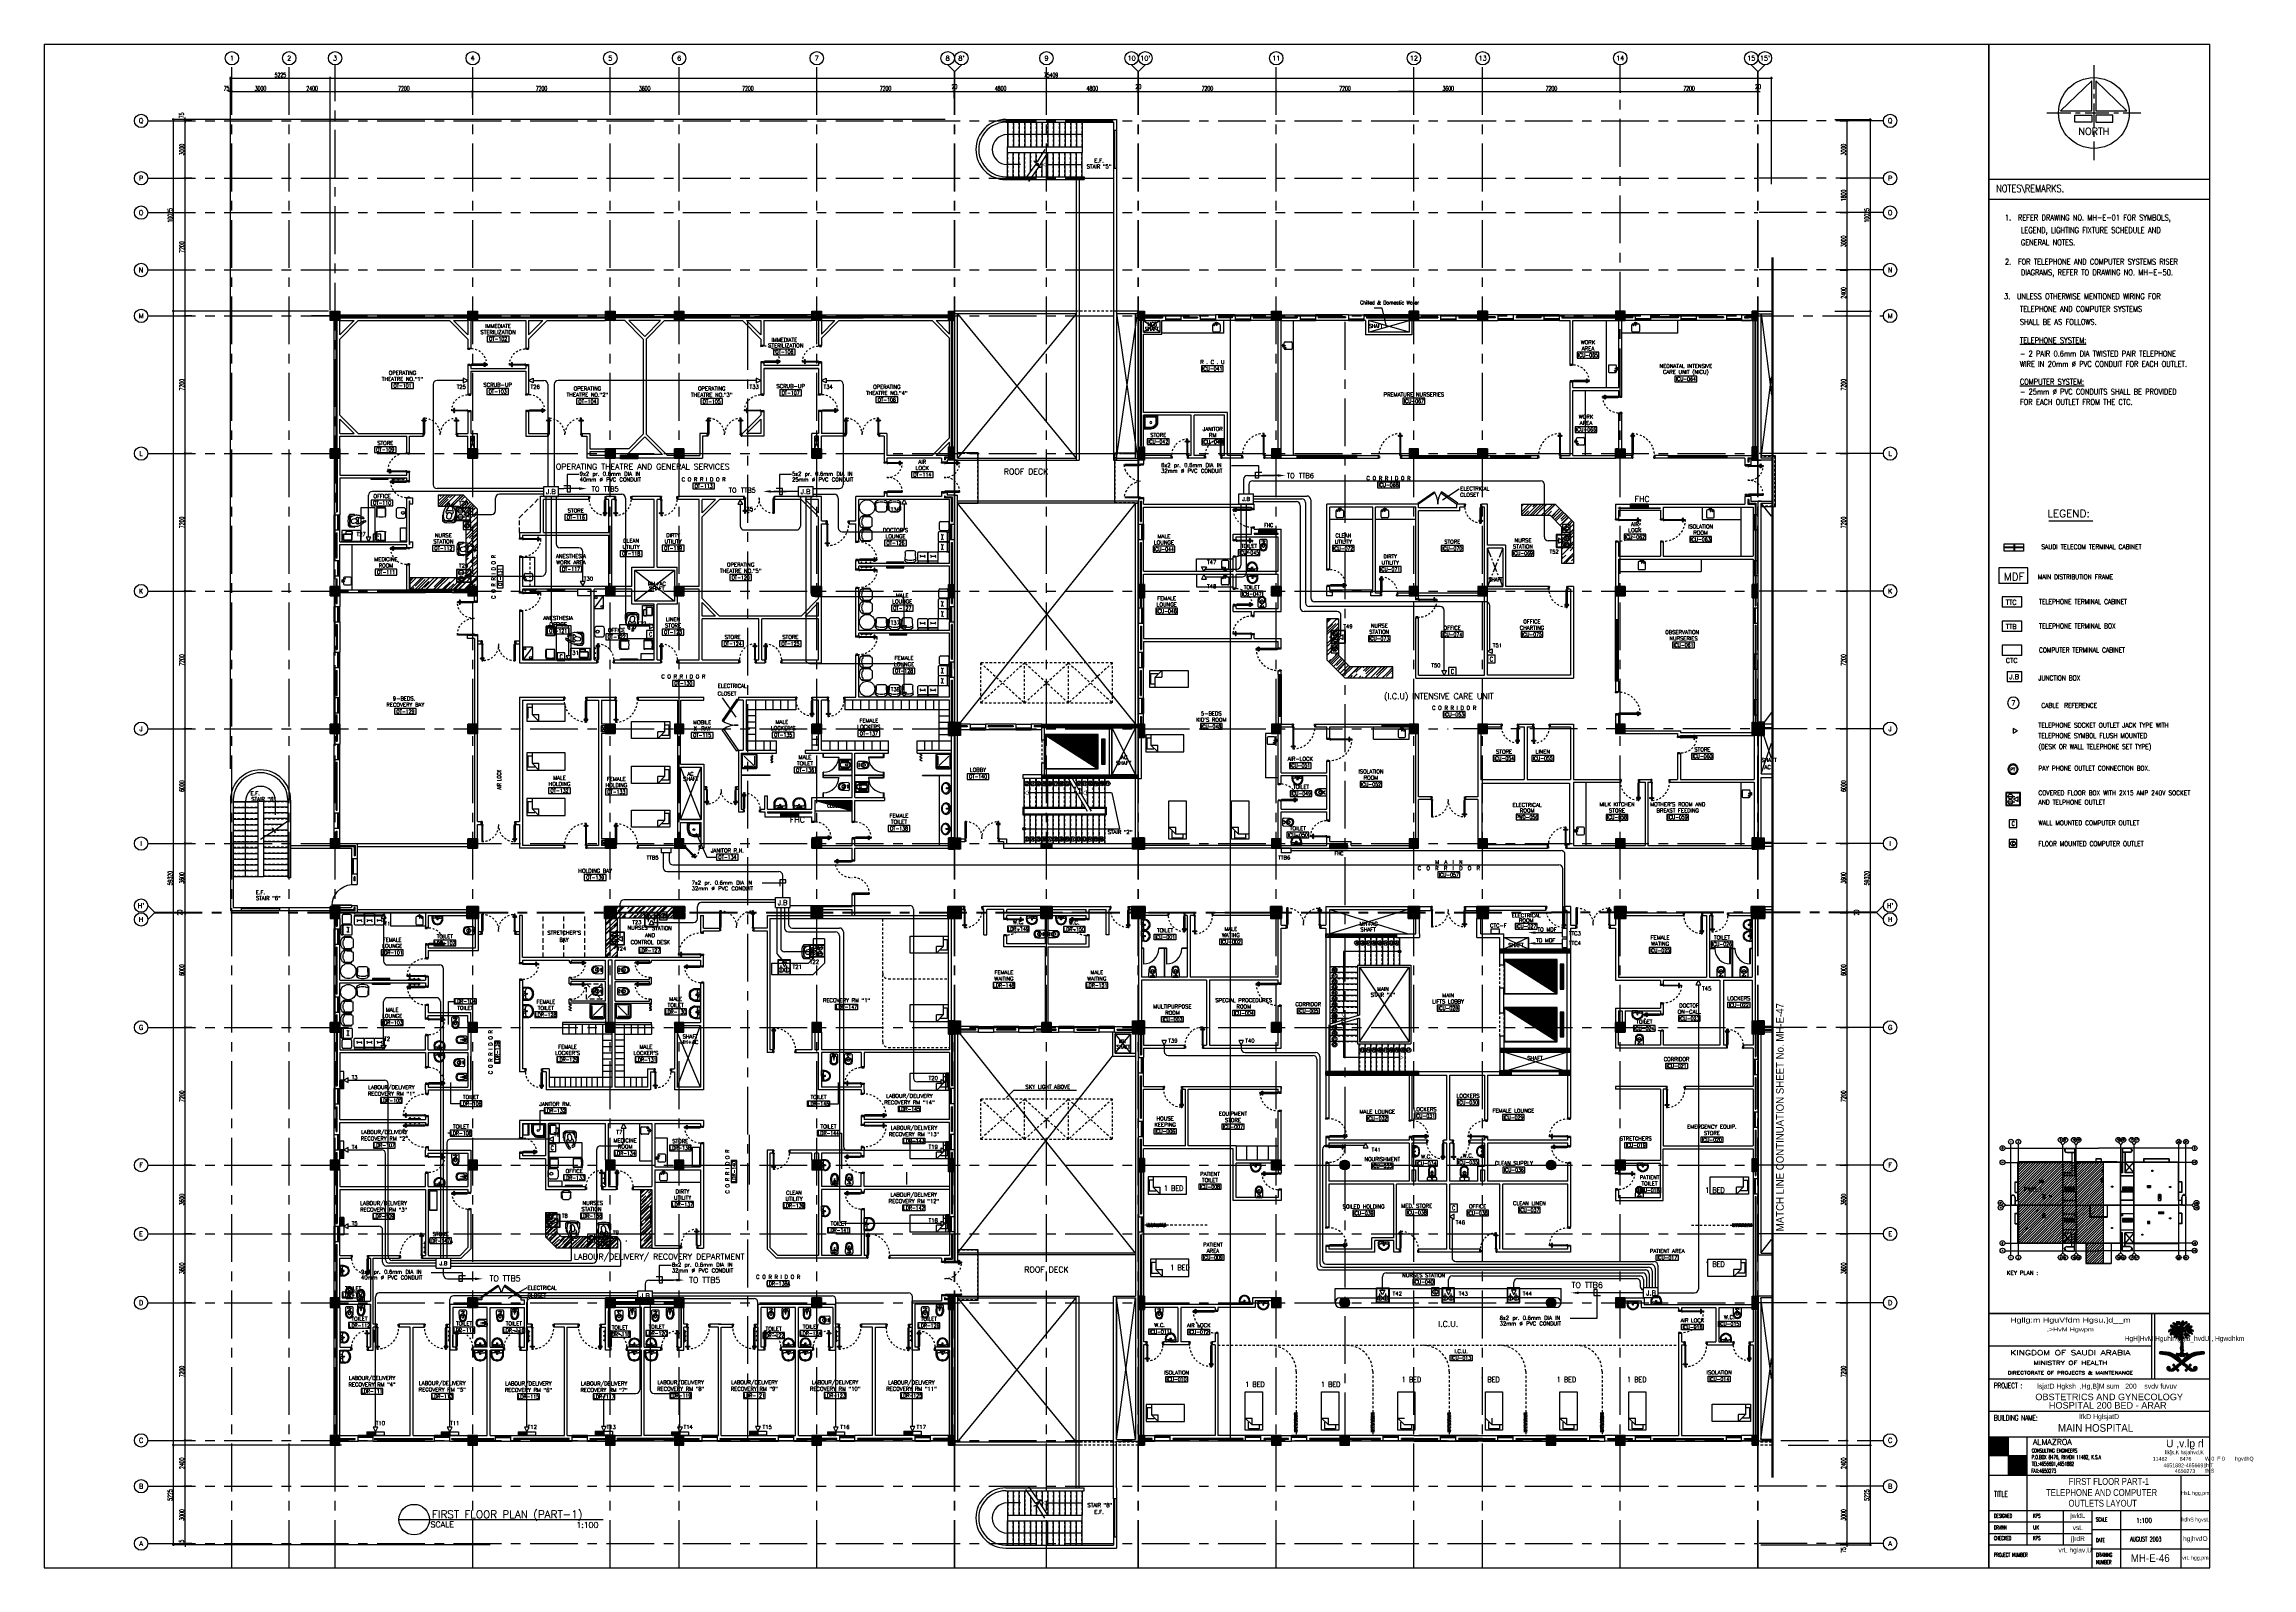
# Paper-space layout 'Layout1' of a CAD drawing. Extents: x 0 to 116, y 0 to 80.
# The model-space entities are those that its viewports show. They can reach past a viewport. Long polylines and large blocks are cut down to what shows.
import ezdxf
from ezdxf.enums import TextEntityAlignment as Align

# ---------------------------------------------------------------- set-up
doc = ezdxf.new("R2010")
doc.units = 0
doc.header["$MEASUREMENT"] = 0
doc.header["$PDMODE"] = 34
for name, pattern in [('CENTER', [2, 1.25, -0.25, 0.25, -0.25]), ('CENTER2', [1.125, 0.75, -0.125, 0.125, -0.125]), ('CENTERX2', [4, 2.5, -0.5, 0.5, -0.5]), ('DASHED', [0.75, 0.5, -0.25]), ('HIDDEN', [0.375, 0.25, -0.125]), ('HIDDEN2', [0.1875, 0.125, -0.0625])]:
    doc.linetypes.add(name, pattern=pattern)
doc.layers.get('0').update_dxf_attribs({"color": 11, "linetype": 'CONTINUOUS'})
doc.layers.get('DEFPOINTS').update_dxf_attribs({"color": 11, "linetype": 'CONTINUOUS'})
for name, color, linetype in [('A-TILES', 11, 'CONTINUOUS'), ('A_COUNTER', 11, 'CONTINUOUS'), ('A_CUBICLE_CURTAINS', 11, 'HIDDEN'), ('ALM', 11, 'CONTINUOUS'), ('AX-CR', 11, 'CONTINUOUS'), ('AX-DIM', 11, 'CONTINUOUS'), ('AX-TXT', 11, 'CONTINUOUS'), ('AXES', 11, 'CENTERX2'), ('BORDER', 3, 'CONTINUOUS'), ('COL', 11, 'CONTINUOUS'), ('COUNTER', 11, 'CONTINUOUS'), ('CRT-HIDE', 11, 'HIDDEN2'), ('CURT', 11, 'CONTINUOUS'), ('D_CURTAIN', 11, 'HIDDEN'), ('DOOR', 11, 'CONTINUOUS'), ('E-CO', 6, 'CONTINUOUS'), ('E-SOCKETS', 4, 'CONTINUOUS'), ('E-TEL', 4, 'CONTINUOUS'), ('E-TEXT', 2, 'CONTINUOUS'), ('E-WIRE', 4, 'CONTINUOUS'), ('ELEV', 11, 'CONTINUOUS'), ('FHC', 11, 'CONTINUOUS'), ('FIX', 11, 'CONTINUOUS'), ('FUR', 11, 'CONTINUOUS'), ('HAT', 11, 'CONTINUOUS'), ('HATCH', 11, 'CONTINUOUS'), ('HIDDEN', 11, 'HIDDEN2'), ('INSUL', 11, 'CONTINUOUS'), ('KEYPLAN', 11, 'CONTINUOUS'), ('LIFTS', 11, 'CONTINUOUS'), ('LOCKER', 11, 'CONTINUOUS'), ('ME-FIX', 11, 'CONTINUOUS'), ('NON-MEDICAL', 11, 'CONTINUOUS'), ('NORTH', 11, 'CONTINUOUS'), ('PART', 11, 'CONTINUOUS'), ('RM-BOX', 11, 'CONTINUOUS'), ('RM-IND', 11, 'CONTINUOUS'), ('RM-NAME', 11, 'CONTINUOUS'), ('RM-NO', 11, 'CONTINUOUS'), ('ROOF', 11, 'CONTINUOUS'), ('RS20', 11, 'CONTINUOUS'), ('SHAFT', 11, 'CONTINUOUS'), ('SHAFTS', 11, 'CONTINUOUS'), ('STR', 11, 'CONTINUOUS'), ('SUNI-FUR', 11, 'CONTINUOUS'), ('TEXT', 11, 'CONTINUOUS'), ('TITLE', 4, 'CONTINUOUS'), ('TITLETEXT', 11, 'CONTINUOUS'), ('TXT', 3, 'CONTINUOUS'), ('TXT1', 3, 'CONTINUOUS'), ('WALL', 11, 'CONTINUOUS'), ('WIN', 11, 'CONTINUOUS')]:
    doc.layers.add(name, color=color, linetype=linetype)
doc.styles.add('ABORD1', font='XARB.shx', dxfattribs={"height": 500})
doc.styles.add('BR', font='BR.SHX')
doc.styles.add('EASY', font='xarb.shx', dxfattribs={"width": 0.8, "height": 350})
doc.styles.add('EBORD1', font='ROMANS.shx', dxfattribs={"width": 0.75, "height": 200})
doc.styles.add('EBORD3', font='romant', dxfattribs={"height": 0.2})
doc.styles.add('KUFI', font='KUFI-SLD.shx')
doc.styles.add('ROMANC', font='romanc', dxfattribs={"height": 0.1})
doc.styles.add('ROMANS', font='ROMANS.shx', dxfattribs={"width": 0.6})
doc.styles.add('RS20', font='ROMANS.shx', dxfattribs={"height": 0.2})
doc.styles.add('S', font='ROMANS.SHX')
doc.styles.get("Standard").update_dxf_attribs({"font": 'TXT.shx'})
doc.styles.add('TTXT', font='swisse.ttf', dxfattribs={"width": 0.6})
doc.dimstyles.new('STANDARD_IN', dxfattribs={"dimtxt": 0.24, "dimasz": 0.1, "dimexe": 0.07, "dimexo": 0.05, "dimgap": 0.05, "dimtad": 1, "dimdec": 0, "dimlfac": 1000, "dimzin": 0, "dimtxsty": 'ROMANS', "dimblk": 'ARCHTICK', "dimcen": 0.05, "dimdle": 0.05, "dimclrd": 7, "dimclre": 7, "dimclrt": 2, "dimazin": 3, "dimtfac": 1, "dimtdec": 0, "dimtmove": 0, "dimatfit": 3, "dimtolj": 1, "dimtzin": 0})
pattern_1 = [(45, (1e-07, -17.5028), (-0.06629126, 0.06629126), [])]
pattern_2 = [(45, (-205.96349, -18.31986), (-0.0265165043, 0.0265165043), [])]

# ---------------------------------------------------------------- blocks, each defined once
blk = doc.blocks.new('*X588')
at = {"color": 0}
for p, q in [((19.512, 40.867), (19.525, 40.88)), ((19.514, 40.851), (19.545, 40.882)), ((19.525, 40.844), (19.565, 40.884)), ((19.54, 40.842), (19.583, 40.885)), ((19.555, 40.839), (19.601, 40.885)), ((19.571, 40.837), (19.619, 40.885)), ((19.586, 40.835), (19.635, 40.884)), ((19.602, 40.832), (19.652, 40.883)), ((19.617, 40.83), (19.668, 40.881)), ((19.632, 40.828), (19.683, 40.879)), ((19.648, 40.825), (19.699, 40.876)), ((19.663, 40.823), (19.713, 40.874)), ((19.678, 40.821), (19.728, 40.87)), ((19.68, 40.504), (19.725, 40.55)), ((19.684, 40.491), (19.739, 40.546)), ((19.684, 40.526), (19.704, 40.546)), ((19.693, 40.817), (19.742, 40.867)), ((19.706, 40.813), (19.756, 40.863)), ((19.718, 40.808), (19.769, 40.859)), ((19.731, 40.803), (19.783, 40.854)), ((19.744, 40.798), (19.796, 40.85)), ((19.757, 40.794), (19.808, 40.845)), ((19.77, 40.789), (19.821, 40.84)), ((19.778, 40.443), (19.894, 40.559)), ((19.783, 40.784), (19.833, 40.834)), ((19.796, 40.779), (19.845, 40.828)), ((19.796, 40.443), (20.131, 40.779)), ((19.807, 40.773), (19.857, 40.822)), ((19.817, 40.765), (19.868, 40.816)), ((19.817, 40.447), (20.182, 40.812)), ((19.82, 40.573), (19.844, 40.597)), ((19.826, 40.562), (19.855, 40.591)), ((19.828, 40.758), (19.879, 40.81)), ((19.838, 40.751), (19.891, 40.803)), ((19.838, 40.556), (19.861, 40.579)), ((19.847, 40.459), (20.219, 40.831)), ((19.848, 40.743), (19.901, 40.796)), ((19.85, 40.55), (19.863, 40.564)), ((19.857, 40.54), (19.871, 40.554)), ((19.858, 40.736), (19.912, 40.789)), ((19.869, 40.728), (19.922, 40.782)), ((19.879, 40.721), (19.933, 40.775)), ((19.889, 40.714), (19.943, 40.767)), ((19.9, 40.706), (19.952, 40.759)), ((19.91, 40.699), (19.962, 40.751)), ((19.92, 40.692), (19.971, 40.743)), ((19.931, 40.684), (19.981, 40.734)), ((19.941, 40.677), (19.99, 40.725)), ((19.95, 40.544), (20.251, 40.845)), ((19.951, 40.67), (19.998, 40.717)), ((19.962, 40.662), (20.007, 40.707)), ((19.972, 40.655), (20.015, 40.698)), ((19.982, 40.648), (20.024, 40.689)), ((20.03, 40.607), (20.279, 40.855)), ((20.04, 40.599), (20.076, 40.635)), ((20.049, 40.591), (20.085, 40.627)), ((20.059, 40.583), (20.094, 40.618)), ((20.069, 40.575), (20.104, 40.61)), ((20.079, 40.568), (20.113, 40.601)), ((20.09, 40.56), (20.123, 40.593)), ((20.099, 40.552), (20.132, 40.585)), ((20.109, 40.456), (20.237, 40.584)), ((20.109, 40.544), (20.142, 40.577)), ((20.118, 40.536), (20.152, 40.569)), ((20.12, 40.679), (20.304, 40.864)), ((20.128, 40.528), (20.161, 40.561)), ((20.137, 40.52), (20.171, 40.554)), ((20.146, 40.51), (20.23, 40.594)), ((20.183, 40.724), (20.328, 40.87)), ((20.198, 40.58), (20.215, 40.597)), ((20.244, 40.768), (20.351, 40.875)), ((20.272, 40.778), (20.372, 40.879)), ((20.297, 40.521), (20.325, 40.548)), ((20.3, 40.788), (20.393, 40.881)), ((20.311, 40.517), (20.344, 40.549)), ((20.327, 40.798), (20.412, 40.883)), ((20.328, 40.515), (20.357, 40.545)), ((20.355, 40.808), (20.431, 40.884)), ((20.382, 40.818), (20.45, 40.885)), ((20.404, 40.821), (20.467, 40.885)), ((20.425, 40.825), (20.484, 40.884)), ((20.447, 40.829), (20.501, 40.883)), ((20.468, 40.833), (20.517, 40.882)), ((20.489, 40.836), (20.533, 40.88)), ((20.511, 40.84), (20.543, 40.873)), ((20.532, 40.844), (20.547, 40.858)), ((19.691, 40.48), (19.75, 40.539)), ((19.7, 40.472), (19.724, 40.495)), ((19.711, 40.464), (19.734, 40.488)), ((19.722, 40.458), (19.748, 40.484)), ((19.734, 40.452), (19.765, 40.483)), ((19.746, 40.517), (19.757, 40.529)), ((19.747, 40.448), (19.786, 40.486)), ((19.757, 40.51), (19.762, 40.516)), ((19.762, 40.444), (19.828, 40.511)), ((19.896, 40.491), (19.912, 40.507)), ((19.905, 40.482), (19.918, 40.495)), ((19.911, 40.47), (19.928, 40.487)), ((19.913, 40.455), (19.941, 40.483)), ((19.922, 40.446), (19.95, 40.474)), ((19.94, 40.446), (19.95, 40.456)), ((20.108, 40.473), (20.119, 40.484)), ((20.117, 40.447), (20.155, 40.484)), ((20.133, 40.445), (20.147, 40.458)), ((20.159, 40.488), (20.202, 40.531)), ((20.175, 40.487), (20.212, 40.524)), ((20.185, 40.479), (20.222, 40.516)), ((20.194, 40.47), (20.233, 40.509)), ((20.205, 40.463), (20.243, 40.502)), ((20.216, 40.457), (20.254, 40.495)), ((20.228, 40.451), (20.265, 40.489)), ((20.241, 40.447), (20.279, 40.485)), ((20.256, 40.444), (20.295, 40.483)), ((20.272, 40.443), (20.315, 40.485)), ((20.291, 40.444), (20.374, 40.527)), ((20.313, 40.448), (20.378, 40.513)), ((20.335, 40.505), (20.367, 40.537)), ((20.346, 40.463), (20.375, 40.492))]:
    blk.add_line(p, q, dxfattribs=at)
blk = doc.blocks.new('*X589')
at = {"color": 0}
for p, q in [((19.9, 41.556), (19.922, 41.577)), ((19.907, 41.545), (19.94, 41.577)), ((19.916, 41.536), (19.959, 41.579)), ((19.925, 41.527), (19.972, 41.574)), ((19.935, 41.519), (19.981, 41.565)), ((19.947, 41.513), (19.99, 41.557)), ((19.98, 41.511), (20.056, 41.588)), ((19.988, 41.502), (20.068, 41.582)), ((19.991, 41.487), (20.063, 41.559)), ((20.025, 41.574), (20.04, 41.589)), ((20.042, 41.503), (20.097, 41.557)), ((20.044, 41.487), (20.133, 41.576)), ((20.097, 41.523), (20.144, 41.569)), ((20.132, 41.54), (20.15, 41.557)), ((19.717, 41.354), (19.752, 41.389)), ((19.727, 41.347), (19.786, 41.406)), ((19.758, 41.29), (19.869, 41.4)), ((19.759, 41.308), (19.81, 41.359)), ((19.763, 41.365), (19.805, 41.407)), ((19.764, 41.278), (19.883, 41.397)), ((19.767, 41.475), (19.79, 41.498)), ((19.771, 41.461), (19.802, 41.493)), ((19.776, 41.272), (19.818, 41.314)), ((19.781, 41.454), (19.814, 41.487)), ((19.787, 41.371), (19.824, 41.408)), ((19.794, 41.449), (19.827, 41.482)), ((19.808, 41.445), (19.839, 41.476)), ((19.808, 41.374), (19.842, 41.409)), ((19.817, 41.366), (19.857, 41.406)), ((19.822, 41.442), (19.851, 41.471)), ((19.824, 41.532), (19.84, 41.548)), ((19.825, 41.286), (19.874, 41.335)), ((19.829, 41.52), (19.852, 41.543)), ((19.83, 41.273), (19.9, 41.343)), ((19.835, 41.437), (19.863, 41.465)), ((19.839, 41.512), (19.865, 41.538)), ((19.848, 41.432), (19.875, 41.459)), ((19.85, 41.505), (19.878, 41.533)), ((19.85, 41.223), (19.871, 41.243)), ((19.857, 41.247), (20.048, 41.438)), ((19.86, 41.427), (19.887, 41.454)), ((19.861, 41.498), (19.889, 41.526)), ((19.867, 41.292), (19.915, 41.34)), ((19.871, 41.491), (19.898, 41.518)), ((19.871, 41.367), (19.9, 41.396)), ((19.879, 41.428), (19.899, 41.448)), ((19.882, 41.484), (19.907, 41.509)), ((19.883, 41.291), (19.928, 41.336)), ((19.893, 41.477), (19.915, 41.5)), ((19.893, 41.424), (19.909, 41.441)), ((19.894, 41.266), (20.064, 41.436)), ((19.897, 41.216), (19.933, 41.252)), ((19.9, 41.378), (19.94, 41.418)), ((19.901, 41.397), (19.929, 41.425)), ((19.903, 41.417), (19.919, 41.433)), ((19.903, 41.24), (19.949, 41.285)), ((19.903, 41.204), (19.923, 41.225)), ((19.904, 41.471), (19.924, 41.49)), ((19.906, 41.19), (19.917, 41.201)), ((19.915, 41.464), (19.932, 41.481)), ((19.916, 41.271), (20.154, 41.509)), ((19.916, 41.376), (19.952, 41.412)), ((19.926, 41.457), (19.941, 41.472)), ((19.927, 41.37), (20.02, 41.463)), ((19.933, 41.359), (20.032, 41.458)), ((19.937, 41.451), (19.951, 41.465)), ((19.937, 41.345), (20.044, 41.452)), ((19.947, 41.443), (19.962, 41.458)), ((19.949, 41.215), (20.038, 41.304)), ((19.95, 41.198), (20.044, 41.292)), ((19.953, 41.184), (20.046, 41.277)), ((19.956, 41.435), (19.978, 41.456)), ((19.956, 41.293), (20.071, 41.408)), ((19.957, 41.24), (19.975, 41.259)), ((19.96, 41.173), (20.049, 41.262)), ((19.964, 41.425), (20.017, 41.478)), ((19.966, 41.515), (20, 41.549)), ((19.969, 41.289), (20.069, 41.388)), ((19.97, 41.166), (20.053, 41.249)), ((19.975, 41.277), (20.086, 41.388)), ((19.975, 41.259), (20.037, 41.321)), ((19.981, 41.159), (20.057, 41.235)), ((19.992, 41.47), (20.073, 41.551)), ((20, 41.16), (20.061, 41.221)), ((20, 41.001), (20.057, 41.058)), ((20.003, 41.092), (20.042, 41.131)), ((20.003, 41.075), (20.045, 41.117)), ((20.003, 41.057), (20.047, 41.101)), ((20.003, 41.04), (20.053, 41.089)), ((20.003, 41.022), (20.056, 41.075)), ((20.006, 41.148), (20.065, 41.208)), ((20.008, 41.133), (20.042, 41.167)), ((20.012, 41.119), (20.04, 41.147)), ((20.054, 41.178), (20.069, 41.194)), ((20.063, 41.346), (20.11, 41.394)), ((20.068, 41.493), (20.093, 41.518)), ((20.075, 41.412), (20.192, 41.529)), ((20.08, 41.346), (20.133, 41.399)), ((20.095, 41.344), (20.097, 41.345)), ((20.108, 41.428), (20.202, 41.521)), ((20.115, 41.364), (20.154, 41.402)), ((20.13, 41.431), (20.171, 41.473)), ((20.131, 41.362), (20.171, 41.402)), ((20.144, 41.357), (20.189, 41.402)), ((20.151, 41.435), (20.19, 41.474)), ((20.153, 41.349), (20.207, 41.403)), ((20.163, 41.341), (20.225, 41.403)), ((20.171, 41.437), (20.208, 41.474)), ((20.171, 41.332), (20.203, 41.363)), ((20.18, 41.322), (20.213, 41.356)), ((20.191, 41.44), (20.224, 41.473)), ((20.192, 41.316), (20.225, 41.349)), ((20.201, 41.502), (20.202, 41.504)), ((20.21, 41.317), (20.236, 41.343)), ((20.212, 41.443), (20.242, 41.473)), ((20.212, 41.372), (20.241, 41.401)), ((20.225, 41.315), (20.247, 41.336)), ((20.227, 41.369), (20.252, 41.394)), ((20.234, 41.448), (20.258, 41.472)), ((20.239, 41.311), (20.256, 41.328)), ((20.242, 41.366), (20.264, 41.389)), ((20.247, 41.442), (20.263, 41.459)), ((20.247, 41.301), (20.264, 41.318)), ((20.255, 41.292), (20.27, 41.307)), ((20.256, 41.363), (20.278, 41.385)), ((20.271, 41.361), (20.288, 41.378)), ((20.288, 41.36), (20.292, 41.364)), ((19.9, 40.83), (19.92, 40.851)), ((19.905, 40.818), (19.931, 40.844)), ((19.912, 40.807), (19.946, 40.841)), ((19.92, 40.798), (19.962, 40.839)), ((19.931, 40.79), (19.983, 40.843)), ((19.95, 40.792), (20.066, 40.907)), ((19.964, 40.788), (20.06, 40.885)), ((19.985, 40.792), (20.061, 40.867)), ((19.99, 40.85), (20.072, 40.932)), ((19.994, 40.977), (20.059, 41.042)), ((19.994, 40.96), (20.06, 41.026)), ((19.997, 40.945), (20.062, 41.01)), ((19.998, 40.787), (20.066, 40.855)), ((20.001, 40.931), (20.061, 40.991)), ((20.001, 40.878), (20.062, 40.939)), ((20.004, 40.916), (20.058, 40.971)), ((20.005, 40.9), (20.056, 40.951)), ((20.01, 40.781), (20.076, 40.847)), ((20.02, 40.774), (20.036, 40.789)), ((20.048, 40.802), (20.09, 40.844)), ((20.058, 40.794), (20.111, 40.847)), ((20.069, 40.788), (20.131, 40.85)), ((20.084, 40.784), (20.093, 40.794)), ((20.116, 40.817), (20.157, 40.857)), ((20.128, 40.811), (20.166, 40.849)), ((20.142, 40.807), (20.161, 40.827))]:
    blk.add_line(p, q, dxfattribs=at)
blk = doc.blocks.new('*X590')
at = {"color": 0}
for p, q in [((20.076, 41.289), (20.089, 41.302)), ((20.082, 41.277), (20.096, 41.292)), ((20.09, 41.268), (20.104, 41.282)), ((20.099, 41.259), (20.111, 41.271)), ((20.106, 41.249), (20.119, 41.261)), ((20.107, 41.232), (20.126, 41.251)), ((20.111, 41.218), (20.133, 41.24)), ((20.117, 41.207), (20.139, 41.229)), ((20.127, 41.198), (20.146, 41.217)), ((20.139, 41.193), (20.152, 41.206))]:
    blk.add_line(p, q, dxfattribs=at)
blk = doc.blocks.new('*X591')
at = {"color": 0}
for p, q in [((20.11, 41.323), (20.118, 41.331)), ((20.114, 41.309), (20.128, 41.323)), ((20.12, 41.298), (20.138, 41.316)), ((20.131, 41.291), (20.148, 41.308)), ((20.142, 41.284), (20.158, 41.301)), ((20.152, 41.277), (20.168, 41.293)), ((20.158, 41.266), (20.178, 41.285)), ((20.164, 41.254), (20.188, 41.277)), ((20.174, 41.246), (20.196, 41.268)), ((20.187, 41.241), (20.204, 41.259)), ((20.199, 41.236), (20.205, 41.241))]:
    blk.add_line(p, q, dxfattribs=at)
blk = doc.blocks.new('RM1')
at = {"layer": 'RM-BOX'}
blk.add_lwpolyline([(570, -200), (-570, -200), (-570, -500), (570, -500)], close=True, dxfattribs=at)
at = {"layer": 'RM-NAME', "style": 'ROMANS'}
blk.add_attdef('ROOMNAME1', text='', height=200, dxfattribs=at).set_placement((0, 324), align=Align.MIDDLE)
blk = doc.blocks.new('*X17')
at = {"color": 0}
for p, q in [((80579, 149522), (81047, 149990)), ((80579, 149575), (80994, 149990)), ((80579, 149628), (80941, 149990)), ((80579, 149681), (80888, 149990)), ((80579, 149734), (80835, 149990)), ((80579, 149787), (80782, 149990)), ((80579, 149840), (80729, 149990)), ((80579, 149893), (80676, 149990)), ((80579, 149946), (80623, 149990)), ((80600, 149490), (81079, 149969)), ((80653, 149490), (81079, 149916)), ((80706, 149490), (81079, 149863)), ((80759, 149490), (81079, 149810)), ((80812, 149490), (81079, 149757)), ((80865, 149490), (81079, 149704)), ((80918, 149490), (81079, 149651)), ((80971, 149490), (81079, 149598)), ((81024, 149490), (81079, 149545)), ((81077, 149490), (81079, 149492))]:
    blk.add_line(p, q, dxfattribs=at)
blk = doc.blocks.new('*X16')
at = {"color": 0}
for p, q in [((84179, 149516), (84653, 149990)), ((84179, 149569), (84600, 149990)), ((84179, 149622), (84547, 149990)), ((84179, 149675), (84494, 149990)), ((84179, 149728), (84441, 149990)), ((84179, 149781), (84388, 149990)), ((84179, 149834), (84335, 149990)), ((84179, 149887), (84282, 149990)), ((84179, 149940), (84229, 149990)), ((84206, 149490), (84679, 149963)), ((84259, 149490), (84679, 149910)), ((84312, 149490), (84679, 149857)), ((84365, 149490), (84679, 149804)), ((84418, 149490), (84679, 149751)), ((84471, 149490), (84679, 149698)), ((84524, 149490), (84679, 149645)), ((84577, 149490), (84679, 149592)), ((84630, 149490), (84679, 149539))]:
    blk.add_line(p, q, dxfattribs=at)
blk = doc.blocks.new('*X15')
at = {"color": 0}
for p, q in [((80579, 155515), (81054, 155990)), ((80579, 155568), (81001, 155990)), ((80579, 155621), (80948, 155990)), ((80579, 155674), (80895, 155990)), ((80579, 155727), (80842, 155990)), ((80579, 155780), (80789, 155990)), ((80579, 155833), (80736, 155990)), ((80579, 155886), (80683, 155990)), ((80579, 155939), (80630, 155990)), ((80607, 155490), (81079, 155962)), ((80660, 155490), (81079, 155909)), ((80713, 155490), (81079, 155856)), ((80766, 155490), (81079, 155803)), ((80819, 155490), (81079, 155750)), ((80872, 155490), (81079, 155697)), ((80925, 155490), (81079, 155644)), ((80978, 155490), (81079, 155591)), ((81031, 155490), (81079, 155538))]:
    blk.add_line(p, q, dxfattribs=at)
blk = doc.blocks.new('*X14')
at = {"color": 0}
for p, q in [((84179, 155509), (84660, 155990)), ((84179, 155562), (84607, 155990)), ((84179, 155615), (84554, 155990)), ((84179, 155668), (84501, 155990)), ((84179, 155721), (84448, 155990)), ((84179, 155774), (84395, 155990)), ((84179, 155827), (84342, 155990)), ((84179, 155880), (84289, 155990)), ((84179, 155933), (84236, 155990)), ((84179, 155986), (84183, 155990)), ((84213, 155490), (84679, 155956)), ((84266, 155490), (84679, 155903)), ((84319, 155490), (84679, 155850)), ((84372, 155490), (84679, 155796)), ((84426, 155490), (84679, 155743)), ((84479, 155490), (84679, 155690)), ((84532, 155490), (84679, 155637)), ((84585, 155490), (84679, 155584)), ((84638, 155490), (84679, 155531))]:
    blk.add_line(p, q, dxfattribs=at)
blk = doc.blocks.new('*X12')
at = {"color": 0}
for p, q in [((84179, 169934), (84635, 170390)), ((84179, 169987), (84582, 170390)), ((84179, 170040), (84529, 170390)), ((84179, 170093), (84476, 170390)), ((84179, 170146), (84423, 170390)), ((84179, 170199), (84370, 170390)), ((84179, 170252), (84317, 170390)), ((84179, 170305), (84264, 170390)), ((84179, 170358), (84211, 170390)), ((84188, 169890), (84679, 170381)), ((84241, 169890), (84679, 170328)), ((84294, 169890), (84679, 170274)), ((84347, 169890), (84679, 170221)), ((84401, 169890), (84679, 170168)), ((84454, 169890), (84679, 170115)), ((84507, 169890), (84679, 170062)), ((84560, 169890), (84679, 170009)), ((84613, 169890), (84679, 169956)), ((84666, 169890), (84679, 169903))]:
    blk.add_line(p, q, dxfattribs=at)
blk = doc.blocks.new('*X11')
at = {"color": 0}
for p, q in [((80579, 169940), (81029, 170390)), ((80579, 169993), (80976, 170390)), ((80579, 170046), (80923, 170390)), ((80579, 170099), (80870, 170390)), ((80579, 170152), (80817, 170390)), ((80579, 170205), (80764, 170390)), ((80579, 170258), (80711, 170390)), ((80579, 170311), (80658, 170390)), ((80579, 170364), (80605, 170390)), ((80582, 169890), (81079, 170387)), ((80635, 169890), (81079, 170334)), ((80688, 169890), (81079, 170281)), ((80741, 169890), (81079, 170228)), ((80794, 169890), (81079, 170175)), ((80847, 169890), (81079, 170122)), ((80900, 169890), (81079, 170069)), ((80953, 169890), (81079, 170016)), ((81006, 169890), (81079, 169963)), ((81059, 169890), (81079, 169910))]:
    blk.add_line(p, q, dxfattribs=at)
blk = doc.blocks.new('*X10')
at = {"color": 0}
for p, q in [((80579, 177099), (81070, 177590)), ((80579, 177152), (81017, 177590)), ((80579, 177205), (80964, 177590)), ((80579, 177258), (80911, 177590)), ((80579, 177311), (80858, 177590)), ((80579, 177364), (80804, 177590)), ((80579, 177417), (80751, 177590)), ((80579, 177471), (80698, 177590)), ((80579, 177524), (80645, 177590)), ((80579, 177577), (80592, 177590)), ((80623, 177090), (81079, 177546)), ((80676, 177090), (81079, 177493)), ((80729, 177090), (81079, 177440)), ((80782, 177090), (81079, 177387)), ((80835, 177090), (81079, 177334)), ((80888, 177090), (81079, 177281)), ((80941, 177090), (81079, 177228)), ((80994, 177090), (81079, 177175)), ((81047, 177090), (81079, 177122))]:
    blk.add_line(p, q, dxfattribs=at)
blk = doc.blocks.new('*X9')
at = {"color": 0}
for p, q in [((84179, 177093), (84676, 177590)), ((84179, 177146), (84623, 177590)), ((84179, 177199), (84570, 177590)), ((84179, 177252), (84517, 177590)), ((84179, 177305), (84464, 177590)), ((84179, 177358), (84411, 177590)), ((84179, 177411), (84358, 177590)), ((84179, 177464), (84305, 177590)), ((84179, 177517), (84252, 177590)), ((84179, 177570), (84199, 177590)), ((84229, 177090), (84679, 177540)), ((84282, 177090), (84679, 177487)), ((84335, 177090), (84679, 177434)), ((84388, 177090), (84679, 177381)), ((84441, 177090), (84679, 177328)), ((84494, 177090), (84679, 177275)), ((84547, 177090), (84679, 177222)), ((84600, 177090), (84679, 177169)), ((84653, 177090), (84679, 177116))]:
    blk.add_line(p, q, dxfattribs=at)
blk = doc.blocks.new('AXU')
at = {"layer": 'AX-CR'}
blk.add_circle((0, 350), 350, dxfattribs=at)
blk = doc.blocks.new('_ARCHTICK')
at = {"color": 0, "linetype": 'BYBLOCK', "const_width": 0.15}
blk.add_lwpolyline([(-0.5, -0.5), (0.5, 0.5)], dxfattribs=at)
blk = doc.blocks.new('*D184')
at = {"layer": 'AX-DIM', "color": 7, "ltscale": 0.3}
for p, q in [((66.88, 76.02), (70.58, 76.02)), ((66.93, 75.67), (66.93, 76.09)), ((70.53, 75.67), (70.53, 76.09))]:
    blk.add_line(p, q, dxfattribs=at)
at = {"layer": 'DEFPOINTS', "color": 0, "ltscale": 0.3}
for p in [(66.93, 75.62), (70.53, 76.02), (70.53, 75.62)]:
    blk.add_point(p, dxfattribs=at)
at = {"layer": 'AX-DIM', "color": 7, "ltscale": 0.3, "xscale": 0.1, "yscale": 0.1, "zscale": 0.1, "rotation": 180}
blk.add_blockref('_ARCHTICK', (66.93, 76.02), dxfattribs=at)
at = {"layer": 'AX-DIM', "color": 7, "ltscale": 0.3, "xscale": 0.1, "yscale": 0.1, "zscale": 0.1}
blk.add_blockref('_ARCHTICK', (70.53, 76.02), dxfattribs=at)
at = {"layer": 'AX-DIM', "color": 2, "ltscale": 0.3, "insert": (68.73, 76.19), "char_height": 0.24, "attachment_point": 5, "style": 'ROMANS'}
blk.add_mtext('\\A1;3600', dxfattribs=at)
blk = doc.blocks.new('COL50')
at = {"layer": 'COL'}
blk.add_lwpolyline([(-250, 250), (-250, -250), (250, -250), (250, 250)], close=True, dxfattribs=at)
blk = doc.blocks.new('*D183')
at = {"layer": 'AX-DIM', "color": 7, "ltscale": 0.3}
for p, q in [((70.48, 76.02), (77.78, 76.02)), ((70.53, 76.07), (70.53, 76.09)), ((77.73, 76.07), (77.73, 76.09))]:
    blk.add_line(p, q, dxfattribs=at)
at = {"layer": 'DEFPOINTS', "color": 0, "ltscale": 0.3}
for p in [(70.53, 76.02), (77.73, 76.02), (77.73, 76.02)]:
    blk.add_point(p, dxfattribs=at)
at = {"layer": 'AX-DIM', "color": 7, "ltscale": 0.3, "xscale": 0.1, "yscale": 0.1, "zscale": 0.1, "rotation": 180}
blk.add_blockref('_ARCHTICK', (70.53, 76.02), dxfattribs=at)
at = {"layer": 'AX-DIM', "color": 7, "ltscale": 0.3, "xscale": 0.1, "yscale": 0.1, "zscale": 0.1}
blk.add_blockref('_ARCHTICK', (77.73, 76.02), dxfattribs=at)
at = {"layer": 'AX-DIM', "color": 2, "ltscale": 0.3, "insert": (74.13, 76.19), "char_height": 0.24, "attachment_point": 5, "style": 'ROMANS'}
blk.add_mtext('\\A1;7200', dxfattribs=at)
blk = doc.blocks.new('*D182')
at = {"layer": 'AX-DIM', "color": 7, "ltscale": 0.3}
for p, q in [((77.68, 76.02), (84.98, 76.02)), ((77.73, 76.05), (77.73, 75.95)), ((84.93, 76.05), (84.93, 75.95))]:
    blk.add_line(p, q, dxfattribs=at)
at = {"layer": 'DEFPOINTS', "color": 0, "ltscale": 0.3}
for p in [(77.73, 76.1), (84.93, 76.1), (84.93, 76.02)]:
    blk.add_point(p, dxfattribs=at)
at = {"layer": 'AX-DIM', "color": 7, "ltscale": 0.3, "xscale": 0.1, "yscale": 0.1, "zscale": 0.1, "rotation": 180}
blk.add_blockref('_ARCHTICK', (77.73, 76.02), dxfattribs=at)
at = {"layer": 'AX-DIM', "color": 7, "ltscale": 0.3, "xscale": 0.1, "yscale": 0.1, "zscale": 0.1}
blk.add_blockref('_ARCHTICK', (84.93, 76.02), dxfattribs=at)
at = {"layer": 'AX-DIM', "color": 2, "ltscale": 0.3, "insert": (81.33, 76.19), "char_height": 0.24, "attachment_point": 5, "style": 'ROMANS'}
blk.add_mtext('\\A1;7200', dxfattribs=at)
blk = doc.blocks.new('*X18')
at = {"color": 0}
for p, q in [((73379, 118298), (73831, 118750)), ((73379, 118351), (73778, 118750)), ((73379, 118404), (73725, 118750)), ((73379, 118457), (73672, 118750)), ((73379, 118510), (73619, 118750)), ((73379, 118563), (73566, 118750)), ((73379, 118616), (73513, 118750)), ((73379, 118669), (73460, 118750)), ((73379, 118722), (73407, 118750)), ((73384, 118250), (73879, 118745)), ((73437, 118250), (73879, 118692)), ((73490, 118250), (73879, 118639)), ((73543, 118250), (73879, 118586)), ((73596, 118250), (73879, 118533)), ((73649, 118250), (73879, 118480)), ((73702, 118250), (73879, 118427)), ((73755, 118250), (73879, 118374)), ((73808, 118250), (73879, 118321)), ((73861, 118250), (73879, 118268))]:
    blk.add_line(p, q, dxfattribs=at)
blk = doc.blocks.new('*X19')
at = {"color": 0}
for p, q in [((84179, 118279), (84650, 118750)), ((84179, 118332), (84596, 118750)), ((84179, 118386), (84543, 118750)), ((84179, 118439), (84490, 118750)), ((84179, 118492), (84437, 118750)), ((84179, 118545), (84384, 118750)), ((84179, 118598), (84331, 118750)), ((84179, 118651), (84278, 118750)), ((84179, 118704), (84225, 118750)), ((84203, 118250), (84679, 118726)), ((84256, 118250), (84679, 118673)), ((84309, 118250), (84679, 118620)), ((84362, 118250), (84679, 118567)), ((84415, 118250), (84679, 118514)), ((84468, 118250), (84679, 118461)), ((84521, 118250), (84679, 118408)), ((84574, 118250), (84679, 118355)), ((84627, 118250), (84679, 118302))]:
    blk.add_line(p, q, dxfattribs=at)
blk = doc.blocks.new('*X20')
at = {"color": 0}
for p, q in [((84179, 132651), (84678, 133150)), ((84179, 132704), (84625, 133150)), ((84179, 132757), (84571, 133150)), ((84179, 132810), (84518, 133150)), ((84179, 132864), (84465, 133150)), ((84179, 132917), (84412, 133150)), ((84179, 132970), (84359, 133150)), ((84179, 133023), (84306, 133150)), ((84179, 133076), (84253, 133150)), ((84179, 133129), (84200, 133150)), ((84231, 132650), (84679, 133098)), ((84284, 132650), (84679, 133045)), ((84337, 132650), (84679, 132992)), ((84390, 132650), (84679, 132939)), ((84443, 132650), (84679, 132886)), ((84496, 132650), (84679, 132833)), ((84549, 132650), (84679, 132780)), ((84602, 132650), (84679, 132727)), ((84655, 132650), (84679, 132674))]:
    blk.add_line(p, q, dxfattribs=at)
blk = doc.blocks.new('*X13')
at = {"color": 0}
for p, q in [((84179, 162721), (84648, 163190)), ((84179, 162774), (84595, 163190)), ((84179, 162827), (84542, 163190)), ((84179, 162880), (84489, 163190)), ((84179, 162933), (84436, 163190)), ((84179, 162986), (84383, 163190)), ((84179, 163039), (84330, 163190)), ((84179, 163092), (84277, 163190)), ((84179, 163145), (84224, 163190)), ((84201, 162690), (84679, 163168)), ((84254, 162690), (84679, 163115)), ((84307, 162690), (84679, 163062)), ((84360, 162690), (84679, 163009)), ((84413, 162690), (84679, 162956)), ((84466, 162690), (84679, 162903)), ((84519, 162690), (84679, 162850)), ((84572, 162690), (84679, 162797)), ((84625, 162690), (84679, 162744))]:
    blk.add_line(p, q, dxfattribs=at)
blk = doc.blocks.new('*X25')
at = {"color": 0}
for p, q in [((503899, 131750), (506612, 131750)), ((503977, 131700), (506612, 131700)), ((504055, 131650), (506612, 131650)), ((504132, 131600), (506612, 131600)), ((504210, 131550), (506612, 131550)), ((504288, 131500), (506612, 131500)), ((504366, 131450), (506612, 131450)), ((504444, 131400), (506612, 131400)), ((504522, 131350), (506612, 131350)), ((504600, 131300), (506612, 131300)), ((504677, 131250), (506612, 131250)), ((504755, 131200), (506612, 131200)), ((504833, 131150), (506612, 131150)), ((504911, 131100), (506612, 131100)), ((504989, 131050), (506612, 131050)), ((505067, 131000), (506612, 131000)), ((505145, 130950), (506612, 130950)), ((505222, 130900), (506612, 130900)), ((505300, 130850), (506612, 130850)), ((505378, 130800), (506612, 130800)), ((505456, 130750), (506612, 130750)), ((505534, 130700), (506612, 130700)), ((505612, 130650), (506612, 130650)), ((505690, 130600), (506612, 130600)), ((505767, 130550), (506612, 130550)), ((505845, 130500), (506612, 130500)), ((505923, 130450), (506612, 130450)), ((506001, 130400), (506612, 130400)), ((506079, 130350), (506612, 130350)), ((506157, 130300), (506612, 130300)), ((506235, 130250), (506612, 130250)), ((506312, 130200), (506612, 130200)), ((506390, 130150), (506612, 130150)), ((506468, 130100), (506612, 130100)), ((506546, 130050), (506612, 130050))]:
    blk.add_line(p, q, dxfattribs=at)
blk = doc.blocks.new('*X24')
at = {"color": 0}
for p, q in [((140176, 227700), (140376, 227700)), ((140176, 227650), (140376, 227650)), ((140176, 227600), (140376, 227600)), ((140176, 227550), (140376, 227550)), ((140176, 227500), (140376, 227500)), ((140176, 227450), (140376, 227450)), ((140176, 227400), (140376, 227400)), ((140176, 227350), (140376, 227350)), ((140176, 227300), (140376, 227300)), ((140176, 227250), (140376, 227250)), ((140176, 227200), (140376, 227200)), ((140176, 227150), (140376, 227150)), ((140176, 227100), (140376, 227100)), ((140176, 227050), (140376, 227050)), ((140176, 227000), (140376, 227000)), ((140176, 226950), (140376, 226950)), ((140176, 226900), (140376, 226900)), ((140176, 226850), (140376, 226850)), ((140176, 226800), (140376, 226800)), ((140176, 226750), (140376, 226750)), ((140176, 226700), (140376, 226700)), ((140176, 226650), (140376, 226650)), ((140176, 226600), (140376, 226600)), ((140176, 226550), (140376, 226550)), ((140176, 226500), (140376, 226500)), ((140176, 226450), (140376, 226450))]:
    blk.add_line(p, q, dxfattribs=at)
blk = doc.blocks.new('*X27')
at = {"color": 0}
for p, q in [((197839, 138813), (198025, 139000)), ((197839, 138866), (197972, 139000)), ((197839, 138919), (197919, 139000)), ((197839, 138972), (197866, 139000)), ((197879, 138800), (198079, 139000)), ((197932, 138800), (198132, 139000)), ((197985, 138800), (198185, 139000)), ((198038, 138800), (198238, 139000)), ((198091, 138800), (198291, 139000)), ((198144, 138800), (198344, 139000)), ((198197, 138800), (198397, 139000)), ((198250, 138800), (198450, 139000)), ((198303, 138800), (198503, 139000)), ((198356, 138800), (198556, 139000)), ((198409, 138800), (198609, 139000)), ((198462, 138800), (198662, 139000)), ((198515, 138800), (198715, 139000)), ((198568, 138800), (198768, 139000)), ((198621, 138800), (198821, 139000)), ((198674, 138800), (198874, 139000)), ((198727, 138800), (198927, 139000)), ((198780, 138800), (198980, 139000)), ((198833, 138800), (199033, 139000)), ((198886, 138800), (199086, 139000)), ((198939, 138800), (199139, 139000)), ((198992, 138800), (199192, 139000)), ((199045, 138800), (199245, 139000)), ((199098, 138800), (199298, 139000)), ((199151, 138800), (199351, 139000)), ((199204, 138800), (199404, 139000)), ((199257, 138800), (199457, 139000)), ((199310, 138800), (199510, 139000)), ((199363, 138800), (199563, 139000)), ((199416, 138800), (199616, 139000)), ((199469, 138800), (199669, 139000)), ((199523, 138800), (199723, 139000)), ((199576, 138800), (199776, 139000)), ((199629, 138800), (199829, 139000)), ((199682, 138800), (199882, 139000)), ((199735, 138800), (199935, 139000)), ((199788, 138800), (199988, 139000)), ((199841, 138800), (200041, 139000)), ((199894, 138800), (200094, 139000)), ((199947, 138800), (200147, 139000)), ((200000, 138800), (200200, 139000)), ((200053, 138800), (200253, 139000)), ((200106, 138800), (200306, 139000)), ((200159, 138800), (200359, 139000)), ((200212, 138800), (200412, 139000)), ((200265, 138800), (200465, 139000)), ((200318, 138800), (200518, 139000)), ((200371, 138800), (200571, 139000)), ((200424, 138800), (200624, 139000)), ((200477, 138800), (200677, 139000)), ((200530, 138800), (200730, 139000)), ((200583, 138800), (200783, 139000)), ((200636, 138800), (200836, 139000)), ((200689, 138800), (200889, 139000)), ((200742, 138800), (200942, 139000)), ((200795, 138800), (200995, 139000)), ((200848, 138800), (201048, 139000)), ((200901, 138800), (201101, 139000)), ((200954, 138800), (201154, 139000)), ((201007, 138800), (201207, 139000)), ((201060, 138800), (201260, 139000)), ((201114, 138800), (201314, 139000)), ((201167, 138800), (201367, 139000)), ((201220, 138800), (201420, 139000)), ((201273, 138800), (201473, 139000)), ((201326, 138800), (201526, 139000)), ((201379, 138800), (201539, 138960)), ((201432, 138800), (201539, 138907)), ((201485, 138800), (201539, 138854))]:
    blk.add_line(p, q, dxfattribs=at)
blk = doc.blocks.new('*X26')
at = {"color": 0}
for p, q in [((197839, 143639), (197999, 143800)), ((197839, 143692), (197946, 143800)), ((197839, 143745), (197893, 143800)), ((197853, 143600), (198053, 143800)), ((197906, 143600), (198106, 143800)), ((197959, 143600), (198159, 143800)), ((198012, 143600), (198212, 143800)), ((198065, 143600), (198265, 143800)), ((198118, 143600), (198318, 143800)), ((198171, 143600), (198371, 143800)), ((198224, 143600), (198424, 143800)), ((198277, 143600), (198477, 143800)), ((198330, 143600), (198530, 143800)), ((198383, 143600), (198583, 143800)), ((198436, 143600), (198636, 143800)), ((198489, 143600), (198689, 143800)), ((198542, 143600), (198742, 143800)), ((198595, 143600), (198795, 143800)), ((198648, 143600), (198848, 143800)), ((198701, 143600), (198901, 143800)), ((198754, 143600), (198954, 143800)), ((198807, 143600), (199007, 143800)), ((198860, 143600), (199060, 143800)), ((198913, 143600), (199113, 143800)), ((198966, 143600), (199166, 143800)), ((199019, 143600), (199219, 143800)), ((199072, 143600), (199272, 143800)), ((199125, 143600), (199325, 143800)), ((199178, 143600), (199378, 143800)), ((199231, 143600), (199431, 143800)), ((199284, 143600), (199484, 143800)), ((199337, 143600), (199537, 143800)), ((199390, 143600), (199590, 143800)), ((199443, 143600), (199643, 143800)), ((199497, 143600), (199697, 143800)), ((199550, 143600), (199750, 143800)), ((199603, 143600), (199803, 143800)), ((199656, 143600), (199856, 143800)), ((199709, 143600), (199909, 143800)), ((199762, 143600), (199962, 143800)), ((199815, 143600), (200015, 143800)), ((199868, 143600), (200068, 143800)), ((199921, 143600), (200121, 143800)), ((199974, 143600), (200174, 143800)), ((200027, 143600), (200227, 143800)), ((200080, 143600), (200280, 143800)), ((200133, 143600), (200333, 143800)), ((200186, 143600), (200386, 143800)), ((200239, 143600), (200439, 143800)), ((200292, 143600), (200492, 143800)), ((200345, 143600), (200545, 143800)), ((200398, 143600), (200598, 143800)), ((200451, 143600), (200651, 143800)), ((200504, 143600), (200704, 143800)), ((200557, 143600), (200757, 143800)), ((200610, 143600), (200810, 143800)), ((200663, 143600), (200863, 143800)), ((200716, 143600), (200916, 143800)), ((200769, 143600), (200969, 143800)), ((200822, 143600), (201022, 143800)), ((200875, 143600), (201075, 143800)), ((200928, 143600), (201128, 143800)), ((200981, 143600), (201181, 143800)), ((201034, 143600), (201234, 143800)), ((201088, 143600), (201288, 143800)), ((201141, 143600), (201341, 143800)), ((201194, 143600), (201394, 143800)), ((201247, 143600), (201447, 143800)), ((201300, 143600), (201500, 143800)), ((201353, 143600), (201539, 143786)), ((201406, 143600), (201539, 143733)), ((201459, 143600), (201539, 143680)), ((201512, 143600), (201539, 143627))]:
    blk.add_line(p, q, dxfattribs=at)
blk = doc.blocks.new('AXR')
at = {"layer": 'AX-CR'}
blk.add_circle((350, 0), 350, dxfattribs=at)
blk = doc.blocks.new('*D125')
at = {"layer": 'AX-DIM', "color": 7, "ltscale": 0.3}
for p, q in [((10.19, 76.72), (85.7, 76.72)), ((10.24, 76.37), (10.24, 76.79)), ((85.65, 71.18), (85.65, 76.79))]:
    blk.add_line(p, q, dxfattribs=at)
at = {"layer": 'DEFPOINTS', "color": 0, "ltscale": 0.3}
for p in [(10.24, 76.32), (85.65, 76.72), (85.65, 71.13)]:
    blk.add_point(p, dxfattribs=at)
at = {"layer": 'AX-DIM', "color": 7, "ltscale": 0.3, "xscale": 0.1, "yscale": 0.1, "zscale": 0.1, "rotation": 180}
blk.add_blockref('_ARCHTICK', (10.24, 76.72), dxfattribs=at)
at = {"layer": 'AX-DIM', "color": 7, "ltscale": 0.3, "xscale": 0.1, "yscale": 0.1, "zscale": 0.1}
blk.add_blockref('_ARCHTICK', (85.65, 76.72), dxfattribs=at)
at = {"layer": 'AX-DIM', "color": 2, "ltscale": 0.3, "insert": (47.95, 76.89), "char_height": 0.24, "attachment_point": 5, "style": 'ROMANS'}
blk.add_mtext('\\A1;75409', dxfattribs=at)
blk = doc.blocks.new('*D146')
at = {"layer": 'AX-DIM', "color": 7, "ltscale": 0.3}
for p, q in [((89.23, 69.69), (89.65, 69.69)), ((89.58, 69.74), (89.58, 66.64)), ((89.23, 66.69), (89.65, 66.69))]:
    blk.add_line(p, q, dxfattribs=at)
at = {"layer": 'DEFPOINTS', "color": 0, "ltscale": 0.3}
for p in [(89.18, 69.69), (89.18, 66.69), (89.58, 66.69)]:
    blk.add_point(p, dxfattribs=at)
at = {"layer": 'AX-DIM', "color": 7, "ltscale": 0.3, "xscale": 0.1, "yscale": 0.1, "zscale": 0.1}
for p, rotation in [((89.58, 69.69), 90), ((89.58, 66.69), 270)]:
    blk.add_blockref('_ARCHTICK', p, dxfattribs=dict(at, rotation=rotation))
at = {"layer": 'AX-DIM', "color": 2, "ltscale": 0.3, "insert": (89.41, 68.19), "char_height": 0.24, "attachment_point": 5, "rotation": 90, "style": 'ROMANS'}
blk.add_mtext('\\A1;3000', dxfattribs=at)
blk = doc.blocks.new('*D145')
at = {"layer": 'AX-DIM', "color": 7, "ltscale": 0.3}
for p, q in [((88.95, 74.57), (90.87, 74.57)), ((90.8, 74.62), (90.8, 64.49)), ((90.15, 64.54), (90.87, 64.54))]:
    blk.add_line(p, q, dxfattribs=at)
at = {"layer": 'DEFPOINTS', "color": 0, "ltscale": 0.3}
for p in [(88.9, 74.57), (90.1, 64.54), (90.8, 64.54)]:
    blk.add_point(p, dxfattribs=at)
at = {"layer": 'AX-DIM', "color": 7, "ltscale": 0.3, "xscale": 0.1, "yscale": 0.1, "zscale": 0.1}
for p, rotation in [((90.8, 74.57), 90), ((90.8, 64.54), 270)]:
    blk.add_blockref('_ARCHTICK', p, dxfattribs=dict(at, rotation=rotation))
at = {"layer": 'AX-DIM', "color": 2, "ltscale": 0.3, "insert": (90.63, 69.55), "char_height": 0.24, "attachment_point": 5, "rotation": 90, "style": 'ROMANS'}
blk.add_mtext('\\A1;10025', dxfattribs=at)
blk = doc.blocks.new('*D126')
at = {"layer": 'AX-DIM', "color": 7, "ltscale": 0.3}
for p, q in [((90.15, 5.22), (90.87, 5.22)), ((90.8, 5.27), (90.8, -0.05)), ((85.08, 0), (90.87, 0))]:
    blk.add_line(p, q, dxfattribs=at)
at = {"layer": 'DEFPOINTS', "color": 0, "ltscale": 0.3}
for p in [(90.1, 5.22), (85.03, 0), (90.8, 0)]:
    blk.add_point(p, dxfattribs=at)
at = {"layer": 'AX-DIM', "color": 7, "ltscale": 0.3, "xscale": 0.1, "yscale": 0.1, "zscale": 0.1}
for p, rotation in [((90.8, 5.22), 90), ((90.8, 0), 270)]:
    blk.add_blockref('_ARCHTICK', p, dxfattribs=dict(at, rotation=rotation))
at = {"layer": 'AX-DIM', "color": 2, "ltscale": 0.3, "insert": (90.63, 2.61), "char_height": 0.24, "attachment_point": 5, "rotation": 90, "style": 'ROMANS'}
blk.add_mtext('\\A1;5225', dxfattribs=at)
blk = doc.blocks.new('*D144')
at = {"layer": 'AX-DIM', "color": 7, "ltscale": 0.3}
for p, q in [((88.96, 64.54), (90.87, 64.54)), ((90.8, 64.59), (90.8, 5.17)), ((86.52, 5.22), (90.87, 5.22))]:
    blk.add_line(p, q, dxfattribs=at)
at = {"layer": 'DEFPOINTS', "color": 0, "ltscale": 0.3}
for p in [(88.91, 64.54), (86.47, 5.22), (90.8, 5.22)]:
    blk.add_point(p, dxfattribs=at)
at = {"layer": 'AX-DIM', "color": 7, "ltscale": 0.3, "xscale": 0.1, "yscale": 0.1, "zscale": 0.1}
for p, rotation in [((90.8, 64.54), 90), ((90.8, 5.22), 270)]:
    blk.add_blockref('_ARCHTICK', p, dxfattribs=dict(at, rotation=rotation))
at = {"layer": 'AX-DIM', "color": 2, "ltscale": 0.3, "insert": (90.63, 34.88), "char_height": 0.24, "attachment_point": 5, "rotation": 90, "style": 'ROMANS'}
blk.add_mtext('\\A1;59320', dxfattribs=at)
blk = doc.blocks.new('*D143')
at = {"layer": 'AX-DIM', "color": 7, "ltscale": 0.3}
for p, q in [((89.58, 12.72), (89.58, 5.42)), ((89.23, 12.67), (89.65, 12.67)), ((89.23, 5.47), (89.65, 5.47))]:
    blk.add_line(p, q, dxfattribs=at)
at = {"layer": 'DEFPOINTS', "color": 0, "ltscale": 0.3}
for p in [(89.18, 12.67), (89.18, 5.47), (89.58, 5.47)]:
    blk.add_point(p, dxfattribs=at)
at = {"layer": 'AX-DIM', "color": 7, "ltscale": 0.3, "xscale": 0.1, "yscale": 0.1, "zscale": 0.1}
for p, rotation in [((89.58, 12.67), 90), ((89.58, 5.47), 270)]:
    blk.add_blockref('_ARCHTICK', p, dxfattribs=dict(at, rotation=rotation))
at = {"layer": 'AX-DIM', "color": 2, "ltscale": 0.3, "insert": (89.41, 9.07), "char_height": 0.24, "attachment_point": 5, "rotation": 90, "style": 'ROMANS'}
blk.add_mtext('\\A1;7200', dxfattribs=at)
blk = doc.blocks.new('*D142')
at = {"layer": 'AX-DIM', "color": 7, "ltscale": 0.3}
for p, q in [((89.23, 5.47), (89.65, 5.47)), ((89.58, 5.52), (89.58, 3.02)), ((89.23, 3.07), (89.65, 3.07))]:
    blk.add_line(p, q, dxfattribs=at)
at = {"layer": 'DEFPOINTS', "color": 0, "ltscale": 0.3}
for p in [(89.18, 5.47), (89.18, 3.07), (89.58, 3.07)]:
    blk.add_point(p, dxfattribs=at)
at = {"layer": 'AX-DIM', "color": 7, "ltscale": 0.3, "xscale": 0.1, "yscale": 0.1, "zscale": 0.1}
for p, rotation in [((89.58, 5.47), 90), ((89.58, 3.07), 270)]:
    blk.add_blockref('_ARCHTICK', p, dxfattribs=dict(at, rotation=rotation))
at = {"layer": 'AX-DIM', "color": 2, "ltscale": 0.3, "insert": (89.41, 4.27), "char_height": 0.24, "attachment_point": 5, "rotation": 90, "style": 'ROMANS'}
blk.add_mtext('\\A1;2400', dxfattribs=at)
blk = doc.blocks.new('*D141')
at = {"layer": 'AX-DIM', "color": 7, "ltscale": 0.3}
for p, q in [((89.23, 3.07), (89.65, 3.07)), ((89.58, 3.12), (89.58, 0.02)), ((89.23, 0.07), (89.65, 0.07))]:
    blk.add_line(p, q, dxfattribs=at)
at = {"layer": 'DEFPOINTS', "color": 0, "ltscale": 0.3}
for p in [(89.18, 3.07), (89.18, 0.07), (89.58, 0.07)]:
    blk.add_point(p, dxfattribs=at)
at = {"layer": 'AX-DIM', "color": 7, "ltscale": 0.3, "xscale": 0.1, "yscale": 0.1, "zscale": 0.1}
for p, rotation in [((89.58, 3.07), 90), ((89.58, 0.07), 270)]:
    blk.add_blockref('_ARCHTICK', p, dxfattribs=dict(at, rotation=rotation))
at = {"layer": 'AX-DIM', "color": 2, "ltscale": 0.3, "insert": (89.41, 1.57), "char_height": 0.24, "attachment_point": 5, "rotation": 90, "style": 'ROMANS'}
blk.add_mtext('\\A1;3000', dxfattribs=at)
blk = doc.blocks.new('*D140')
at = {"layer": 'AX-DIM', "color": 7, "ltscale": 0.3}
for p, q in [((89.23, 0.07), (89.65, 0.07)), ((89.58, 0.07), (89.58, 0.17)), ((89.58, 0.07), (89.58, 0)), ((89.23, 0), (89.65, 0)), ((89.58, 0), (89.58, -0.1))]:
    blk.add_line(p, q, dxfattribs=at)
at = {"layer": 'DEFPOINTS', "color": 0, "ltscale": 0.3}
for p in [(89.18, 0.07), (89.18, 0), (89.58, 0)]:
    blk.add_point(p, dxfattribs=at)
at = {"layer": 'AX-DIM', "color": 7, "ltscale": 0.3, "xscale": 0.1, "yscale": 0.1, "zscale": 0.1}
for p, rotation in [((89.58, 0.07), 270), ((89.58, 0), 90)]:
    blk.add_blockref('_ARCHTICK', p, dxfattribs=dict(at, rotation=rotation))
at = {"layer": 'AX-DIM', "color": 2, "ltscale": 0.3, "insert": (89.41, -0.27), "char_height": 0.24, "attachment_point": 5, "rotation": 90, "style": 'ROMANS'}
blk.add_mtext('\\A1;75', dxfattribs=at)
blk = doc.blocks.new('*D139')
at = {"layer": 'AX-DIM', "color": 7, "ltscale": 0.3}
for p, q in [((89.58, 42.74), (89.58, 36.64)), ((89.23, 42.69), (89.65, 42.69)), ((89.23, 36.69), (89.65, 36.69))]:
    blk.add_line(p, q, dxfattribs=at)
at = {"layer": 'DEFPOINTS', "color": 0, "ltscale": 0.3}
for p in [(89.18, 42.69), (89.18, 36.69), (89.58, 36.69)]:
    blk.add_point(p, dxfattribs=at)
at = {"layer": 'AX-DIM', "color": 7, "ltscale": 0.3, "xscale": 0.1, "yscale": 0.1, "zscale": 0.1}
for p, rotation in [((89.58, 42.69), 90), ((89.58, 36.69), 270)]:
    blk.add_blockref('_ARCHTICK', p, dxfattribs=dict(at, rotation=rotation))
at = {"layer": 'AX-DIM', "color": 2, "ltscale": 0.3, "insert": (89.41, 39.69), "char_height": 0.24, "attachment_point": 5, "rotation": 90, "style": 'ROMANS'}
blk.add_mtext('\\A1;6000', dxfattribs=at)
blk = doc.blocks.new('*D138')
at = {"layer": 'AX-DIM', "color": 7, "ltscale": 0.3}
for p, q in [((89.23, 27.07), (89.65, 27.07)), ((89.58, 27.12), (89.58, 19.82)), ((89.23, 19.87), (89.65, 19.87))]:
    blk.add_line(p, q, dxfattribs=at)
at = {"layer": 'DEFPOINTS', "color": 0, "ltscale": 0.3}
for p in [(89.18, 27.07), (89.18, 19.87), (89.58, 19.87)]:
    blk.add_point(p, dxfattribs=at)
at = {"layer": 'AX-DIM', "color": 7, "ltscale": 0.3, "xscale": 0.1, "yscale": 0.1, "zscale": 0.1}
for p, rotation in [((89.58, 27.07), 90), ((89.58, 19.87), 270)]:
    blk.add_blockref('_ARCHTICK', p, dxfattribs=dict(at, rotation=rotation))
at = {"layer": 'AX-DIM', "color": 2, "ltscale": 0.3, "insert": (89.41, 23.47), "char_height": 0.24, "attachment_point": 5, "rotation": 90, "style": 'ROMANS'}
blk.add_mtext('\\A1;7200', dxfattribs=at)
blk = doc.blocks.new('*D137')
at = {"layer": 'AX-DIM', "color": 7, "ltscale": 0.3}
for p, q in [((89.23, 19.87), (89.65, 19.87)), ((89.58, 19.92), (89.58, 16.22)), ((89.23, 16.27), (89.65, 16.27))]:
    blk.add_line(p, q, dxfattribs=at)
at = {"layer": 'DEFPOINTS', "color": 0, "ltscale": 0.3}
for p in [(89.18, 19.87), (89.18, 16.27), (89.58, 16.27)]:
    blk.add_point(p, dxfattribs=at)
at = {"layer": 'AX-DIM', "color": 7, "ltscale": 0.3, "xscale": 0.1, "yscale": 0.1, "zscale": 0.1}
for p, rotation in [((89.58, 19.87), 90), ((89.58, 16.27), 270)]:
    blk.add_blockref('_ARCHTICK', p, dxfattribs=dict(at, rotation=rotation))
at = {"layer": 'AX-DIM', "color": 2, "ltscale": 0.3, "insert": (89.41, 18.07), "char_height": 0.24, "attachment_point": 5, "rotation": 90, "style": 'ROMANS'}
blk.add_mtext('\\A1;3600', dxfattribs=at)
blk = doc.blocks.new('*D136')
at = {"layer": 'AX-DIM', "color": 7, "ltscale": 0.3}
for p, q in [((89.23, 16.27), (89.65, 16.27)), ((89.58, 16.32), (89.58, 12.62)), ((89.23, 12.67), (89.65, 12.67))]:
    blk.add_line(p, q, dxfattribs=at)
at = {"layer": 'DEFPOINTS', "color": 0, "ltscale": 0.3}
for p in [(89.18, 16.27), (89.18, 12.67), (89.58, 12.67)]:
    blk.add_point(p, dxfattribs=at)
at = {"layer": 'AX-DIM', "color": 7, "ltscale": 0.3, "xscale": 0.1, "yscale": 0.1, "zscale": 0.1}
for p, rotation in [((89.58, 16.27), 90), ((89.58, 12.67), 270)]:
    blk.add_blockref('_ARCHTICK', p, dxfattribs=dict(at, rotation=rotation))
at = {"layer": 'AX-DIM', "color": 2, "ltscale": 0.3, "insert": (89.41, 14.47), "char_height": 0.24, "attachment_point": 5, "rotation": 90, "style": 'ROMANS'}
blk.add_mtext('\\A1;3600', dxfattribs=at)
blk = doc.blocks.new('*D135')
at = {"layer": 'AX-DIM', "color": 7, "ltscale": 0.3}
for p, q in [((89.23, 36.69), (89.65, 36.69)), ((89.58, 36.74), (89.58, 33.04)), ((89.23, 33.09), (89.65, 33.09))]:
    blk.add_line(p, q, dxfattribs=at)
at = {"layer": 'DEFPOINTS', "color": 0, "ltscale": 0.3}
for p in [(89.18, 36.69), (89.18, 33.09), (89.58, 33.09)]:
    blk.add_point(p, dxfattribs=at)
at = {"layer": 'AX-DIM', "color": 7, "ltscale": 0.3, "xscale": 0.1, "yscale": 0.1, "zscale": 0.1}
for p, rotation in [((89.58, 36.69), 90), ((89.58, 33.09), 270)]:
    blk.add_blockref('_ARCHTICK', p, dxfattribs=dict(at, rotation=rotation))
at = {"layer": 'AX-DIM', "color": 2, "ltscale": 0.3, "insert": (89.41, 34.89), "char_height": 0.24, "attachment_point": 5, "rotation": 90, "style": 'ROMANS'}
blk.add_mtext('\\A1;3600', dxfattribs=at)
blk = doc.blocks.new('*D134')
at = {"layer": 'AX-DIM', "color": 7, "ltscale": 0.3}
for p, q in [((89.23, 33.09), (89.65, 33.09)), ((89.23, 33.07), (89.65, 33.07)), ((89.58, 33.09), (89.58, 33.19)), ((89.58, 33.09), (89.58, 33.07)), ((89.58, 33.07), (89.58, 32.97))]:
    blk.add_line(p, q, dxfattribs=at)
at = {"layer": 'DEFPOINTS', "color": 0, "ltscale": 0.3}
for p in [(89.18, 33.09), (89.18, 33.07), (89.58, 33.07)]:
    blk.add_point(p, dxfattribs=at)
at = {"layer": 'AX-DIM', "color": 7, "ltscale": 0.3, "xscale": 0.1, "yscale": 0.1, "zscale": 0.1}
for p, rotation in [((89.58, 33.09), 270), ((89.58, 33.07), 90)]:
    blk.add_blockref('_ARCHTICK', p, dxfattribs=dict(at, rotation=rotation))
at = {"layer": 'AX-DIM', "color": 2, "ltscale": 0.3, "insert": (90.09, 33.08), "char_height": 0.24, "attachment_point": 5, "rotation": 90, "style": 'ROMANS'}
blk.add_mtext('\\A1;20', dxfattribs=at)
blk = doc.blocks.new('*D133')
at = {"layer": 'AX-DIM', "color": 7, "ltscale": 0.3}
for p, q in [((89.23, 33.07), (89.65, 33.07)), ((89.58, 33.12), (89.58, 27.02)), ((89.23, 27.07), (89.65, 27.07))]:
    blk.add_line(p, q, dxfattribs=at)
at = {"layer": 'DEFPOINTS', "color": 0, "ltscale": 0.3}
for p in [(89.18, 33.07), (89.18, 27.07), (89.58, 27.07)]:
    blk.add_point(p, dxfattribs=at)
at = {"layer": 'AX-DIM', "color": 7, "ltscale": 0.3, "xscale": 0.1, "yscale": 0.1, "zscale": 0.1}
for p, rotation in [((89.58, 33.07), 90), ((89.58, 27.07), 270)]:
    blk.add_blockref('_ARCHTICK', p, dxfattribs=dict(at, rotation=rotation))
at = {"layer": 'AX-DIM', "color": 2, "ltscale": 0.3, "insert": (89.41, 30.07), "char_height": 0.24, "attachment_point": 5, "rotation": 90, "style": 'ROMANS'}
blk.add_mtext('\\A1;6000', dxfattribs=at)
blk = doc.blocks.new('*D132')
at = {"layer": 'AX-DIM', "color": 7, "ltscale": 0.3}
for p, q in [((89.23, 57.09), (89.65, 57.09)), ((89.58, 57.14), (89.58, 49.84)), ((89.23, 49.89), (89.65, 49.89))]:
    blk.add_line(p, q, dxfattribs=at)
at = {"layer": 'DEFPOINTS', "color": 0, "ltscale": 0.3}
for p in [(89.18, 57.09), (89.18, 49.89), (89.58, 49.89)]:
    blk.add_point(p, dxfattribs=at)
at = {"layer": 'AX-DIM', "color": 7, "ltscale": 0.3, "xscale": 0.1, "yscale": 0.1, "zscale": 0.1}
for p, rotation in [((89.58, 57.09), 90), ((89.58, 49.89), 270)]:
    blk.add_blockref('_ARCHTICK', p, dxfattribs=dict(at, rotation=rotation))
at = {"layer": 'AX-DIM', "color": 2, "ltscale": 0.3, "insert": (89.41, 53.49), "char_height": 0.24, "attachment_point": 5, "rotation": 90, "style": 'ROMANS'}
blk.add_mtext('\\A1;7200', dxfattribs=at)
blk = doc.blocks.new('*D131')
at = {"layer": 'AX-DIM', "color": 7, "ltscale": 0.3}
for p, q in [((89.23, 49.89), (89.65, 49.89)), ((89.58, 49.94), (89.58, 42.64)), ((89.23, 42.69), (89.65, 42.69))]:
    blk.add_line(p, q, dxfattribs=at)
at = {"layer": 'DEFPOINTS', "color": 0, "ltscale": 0.3}
for p in [(89.18, 49.89), (89.18, 42.69), (89.58, 42.69)]:
    blk.add_point(p, dxfattribs=at)
at = {"layer": 'AX-DIM', "color": 7, "ltscale": 0.3, "xscale": 0.1, "yscale": 0.1, "zscale": 0.1}
for p, rotation in [((89.58, 49.89), 90), ((89.58, 42.69), 270)]:
    blk.add_blockref('_ARCHTICK', p, dxfattribs=dict(at, rotation=rotation))
at = {"layer": 'AX-DIM', "color": 2, "ltscale": 0.3, "insert": (89.41, 46.29), "char_height": 0.24, "attachment_point": 5, "rotation": 90, "style": 'ROMANS'}
blk.add_mtext('\\A1;7200', dxfattribs=at)
blk = doc.blocks.new('*D130')
at = {"layer": 'AX-DIM', "color": 7, "ltscale": 0.3}
for p, q in [((89.23, 64.29), (89.65, 64.29)), ((89.58, 64.34), (89.58, 57.04)), ((89.23, 57.09), (89.65, 57.09))]:
    blk.add_line(p, q, dxfattribs=at)
at = {"layer": 'DEFPOINTS', "color": 0, "ltscale": 0.3}
for p in [(89.18, 64.29), (89.18, 57.09), (89.58, 57.09)]:
    blk.add_point(p, dxfattribs=at)
at = {"layer": 'AX-DIM', "color": 7, "ltscale": 0.3, "xscale": 0.1, "yscale": 0.1, "zscale": 0.1}
for p, rotation in [((89.58, 64.29), 90), ((89.58, 57.09), 270)]:
    blk.add_blockref('_ARCHTICK', p, dxfattribs=dict(at, rotation=rotation))
at = {"layer": 'AX-DIM', "color": 2, "ltscale": 0.3, "insert": (89.41, 60.69), "char_height": 0.24, "attachment_point": 5, "rotation": 90, "style": 'ROMANS'}
blk.add_mtext('\\A1;7200', dxfattribs=at)
blk = doc.blocks.new('*D129')
at = {"layer": 'AX-DIM', "color": 7, "ltscale": 0.3}
for p, q in [((89.23, 66.69), (89.65, 66.69)), ((89.58, 66.74), (89.58, 64.24)), ((89.23, 64.29), (89.65, 64.29))]:
    blk.add_line(p, q, dxfattribs=at)
at = {"layer": 'DEFPOINTS', "color": 0, "ltscale": 0.3}
for p in [(89.18, 66.69), (89.18, 64.29), (89.58, 64.29)]:
    blk.add_point(p, dxfattribs=at)
at = {"layer": 'AX-DIM', "color": 7, "ltscale": 0.3, "xscale": 0.1, "yscale": 0.1, "zscale": 0.1}
for p, rotation in [((89.58, 66.69), 90), ((89.58, 64.29), 270)]:
    blk.add_blockref('_ARCHTICK', p, dxfattribs=dict(at, rotation=rotation))
at = {"layer": 'AX-DIM', "color": 2, "ltscale": 0.3, "insert": (89.41, 65.49), "char_height": 0.24, "attachment_point": 5, "rotation": 90, "style": 'ROMANS'}
blk.add_mtext('\\A1;2400', dxfattribs=at)
blk = doc.blocks.new('*D128')
at = {"layer": 'AX-DIM', "color": 7, "ltscale": 0.3}
for p, q in [((89.23, 74.49), (89.65, 74.49)), ((89.58, 74.54), (89.58, 71.44)), ((89.23, 71.49), (89.65, 71.49))]:
    blk.add_line(p, q, dxfattribs=at)
at = {"layer": 'DEFPOINTS', "color": 0, "ltscale": 0.3}
for p in [(89.18, 74.49), (89.18, 71.49), (89.58, 71.49)]:
    blk.add_point(p, dxfattribs=at)
at = {"layer": 'AX-DIM', "color": 7, "ltscale": 0.3, "xscale": 0.1, "yscale": 0.1, "zscale": 0.1}
for p, rotation in [((89.58, 74.49), 90), ((89.58, 71.49), 270)]:
    blk.add_blockref('_ARCHTICK', p, dxfattribs=dict(at, rotation=rotation))
at = {"layer": 'AX-DIM', "color": 2, "ltscale": 0.3, "insert": (89.41, 72.99), "char_height": 0.24, "attachment_point": 5, "rotation": 90, "style": 'ROMANS'}
blk.add_mtext('\\A1;3000', dxfattribs=at)
blk = doc.blocks.new('*D127')
at = {"layer": 'AX-DIM', "color": 7, "ltscale": 0.3}
for p, q in [((89.23, 71.49), (89.65, 71.49)), ((89.58, 71.54), (89.58, 69.64)), ((89.23, 69.69), (89.65, 69.69))]:
    blk.add_line(p, q, dxfattribs=at)
at = {"layer": 'DEFPOINTS', "color": 0, "ltscale": 0.3}
for p in [(89.18, 71.49), (89.18, 69.69), (89.58, 69.69)]:
    blk.add_point(p, dxfattribs=at)
at = {"layer": 'AX-DIM', "color": 7, "ltscale": 0.3, "xscale": 0.1, "yscale": 0.1, "zscale": 0.1}
for p, rotation in [((89.58, 71.49), 90), ((89.58, 69.69), 270)]:
    blk.add_blockref('_ARCHTICK', p, dxfattribs=dict(at, rotation=rotation))
at = {"layer": 'AX-DIM', "color": 2, "ltscale": 0.3, "insert": (89.41, 70.59), "char_height": 0.24, "attachment_point": 5, "rotation": 90, "style": 'ROMANS'}
blk.add_mtext('\\A1;1800', dxfattribs=at)
blk = doc.blocks.new('DOOR90')
at = {"layer": 'DOOR', "color": 0, "linetype": 'BYBLOCK'}
for p, q in [((-150, 0), (-150, -25)), ((-150, 0), (0, 0)), ((0, -50), (0, 0)), ((-1000, -25), (-1000, -75)), ((-1000, -75), (-1000, -25)), ((-950, -25), (-1000, -25)), ((-950, -75), (-1000, -75)), ((-970, -42), (-970, -58)), ((-950, -42), (-970, -42)), ((-950, -58), (-970, -58)), ((-950, -25), (-950, -42)), ((-950, -58), (-950, -75)), ((-918, -25), (-918, -18)), ((-828, -18), (-918, -18)), ((-918, -75), (-918, -82)), ((-828, -82), (-918, -82)), ((-905, -18), (-905, -9)), ((-905, -9), (-840, -9)), ((-905, -18), (-840, -18)), ((-905, -82), (-905, -91)), ((-905, -82), (-840, -82)), ((-905, -91), (-840, -91)), ((-840, -18), (-840, -9)), ((-840, -82), (-840, -91)), ((-828, -25), (-828, -18)), ((-828, -75), (-828, -82)), ((-200, -42), (-200, -25)), ((-200, -25), (-150, -25)), ((-180, -42), (-200, -42)), ((-200, -75), (-200, -58)), ((-200, -58), (-180, -58)), ((-150, -75), (-200, -75)), ((-180, -58), (-180, -42)), ((-150, -75), (-150, -25)), ((-150, -25), (-100, -25)), ((-150, -900), (-150, -875)), ((-150, -875), (-100, -875)), ((0, -900), (-150, -900)), ((-150, -900), (0, -900)), ((-100, -25), (-100, -50)), ((-100, -50), (0, -50)), ((-100, -850), (0, -850)), ((-100, -875), (-100, -850)), ((0, -850), (0, -900))]:
    blk.add_line(p, q, dxfattribs=at)
at = {"layer": 'DOOR', "color": 9, "linetype": 'BYBLOCK'}
for p, q in [((0, -50), (-114, 0)), ((0, -50), (-40, 0)), ((0, -850), (-114, -900)), ((0, -50), (-100, -37)), ((0, -850), (-100, -863)), ((0, -850), (-40, -900))]:
    blk.add_line(p, q, dxfattribs=at)
at = {"layer": 'DOOR', "linetype": 'BYBLOCK'}
for p, q in [((-200, -25), (-950, -25)), ((-200, -42), (-950, -42)), ((-200, -58), (-950, -58)), ((-950, -75), (-200, -75))]:
    blk.add_line(p, q, dxfattribs=at)
at = {"layer": 'DOOR', "color": 0, "linetype": 'BYBLOCK'}
for centre in [(-873, 24), (-873, -124)]:
    blk.add_circle(centre, 32.4, dxfattribs=at)
at = {"layer": 'DOOR', "color": 9, "linetype": 'BYBLOCK'}
for centre, radius, start, end in [((0, -50), 154, 161.10529, 166.28577), ((0, -50), 134, 158.15985, 169.28002), ((0, -50), 94.4, 148.01819, 180), ((0, -50), 74.4, 137.77643, 180), ((0, -850), 154, 193.71423, 198.89471), ((0, -850), 134, 190.71998, 201.84015), ((0, -50), 114, 154.08384, 167.37743), ((0, -850), 94.4, 180, 211.98181), ((0, -850), 74.4, 180, 222.22357), ((0, -50), 54.4, 113.20738, 180), ((0, -850), 54.4, 180, 246.79262), ((0, -50), 34.4, 90, 180), ((0, -850), 34.4, 180, 270), ((0, -50), 14.4, 90, 180), ((0, -850), 14.4, 180, 270)]:
    blk.add_arc(centre, radius, start, end, dxfattribs=at)
at = {"layer": 'DOOR', "linetype": 'HIDDEN', "ltscale": 0.5}
blk.add_arc((-150, -25), 850, 180, 270, dxfattribs=at)
blk = doc.blocks.new('A$C272A55A0')
at = {"layer": 'DOOR', "color": 0, "linetype": 'BYBLOCK'}
for p, q in [((0, 900), (0, 1050)), ((50, 1050), (0, 1050)), ((0, 900), (25, 900)), ((25, 950), (50, 950)), ((25, 900), (25, 950)), ((75, 900), (25, 900)), ((25, 850), (25, 900)), ((42, 850), (25, 850)), ((25, 50), (42, 50)), ((25, 50), (25, 0)), ((25, 0), (75, 0)), ((75, 0), (25, 0)), ((58, 870), (42, 870)), ((42, 870), (42, 850)), ((42, 50), (42, 30)), ((42, 30), (58, 30)), ((50, 950), (50, 1050)), ((58, 850), (58, 870)), ((75, 850), (58, 850)), ((58, 50), (75, 50)), ((58, 50), (58, 30)), ((75, 900), (75, 850)), ((75, 50), (75, 0)), ((1718, 160), (1709, 160)), ((1709, 95), (1709, 160)), ((1718, 95), (1709, 95)), ((1725, 173), (1718, 173)), ((1718, 173), (1718, 83)), ((1718, 95), (1718, 160)), ((1725, 83), (1718, 83)), ((1725, 900), (1775, 900)), ((1725, 900), (1725, 850)), ((1725, 850), (1742, 850)), ((1742, 50), (1725, 50)), ((1725, 50), (1725, 0)), ((1775, 0), (1725, 0)), ((1725, 0), (1775, 0)), ((1742, 870), (1758, 870)), ((1742, 850), (1742, 870)), ((1742, 50), (1742, 30)), ((1758, 30), (1742, 30)), ((1750, 950), (1750, 1050)), ((1750, 1050), (1800, 1050)), ((1775, 950), (1750, 950)), ((1758, 870), (1758, 850)), ((1758, 850), (1775, 850)), ((1775, 50), (1758, 50)), ((1758, 50), (1758, 30)), ((1775, 900), (1775, 950)), ((1800, 900), (1775, 900)), ((1775, 850), (1775, 900)), ((1775, 173), (1782, 173)), ((1775, 83), (1782, 83)), ((1775, 50), (1775, 0)), ((1782, 173), (1782, 83)), ((1782, 160), (1791, 160)), ((1782, 95), (1782, 160)), ((1782, 95), (1791, 95)), ((1791, 95), (1791, 160)), ((1800, 1050), (1800, 900))]:
    blk.add_line(p, q, dxfattribs=at)
at = {"layer": 'DOOR', "color": 9, "linetype": 'BYBLOCK'}
for p, q in [((50, 1050), (0, 1010)), ((50, 1050), (0, 937)), ((50, 1050), (37, 950)), ((1750, 1050), (1800, 1010)), ((1750, 1050), (1800, 937)), ((1750, 1050), (1763, 950))]:
    blk.add_line(p, q, dxfattribs=at)
at = {"layer": 'DOOR', "linetype": 'BYBLOCK'}
for p, q in [((25, 850), (25, 50)), ((42, 850), (42, 50)), ((58, 850), (58, 50)), ((75, 50), (75, 850)), ((1725, 50), (1725, 850)), ((1742, 850), (1742, 50)), ((1758, 850), (1758, 50)), ((1775, 850), (1775, 50))]:
    blk.add_line(p, q, dxfattribs=at)
at = {"layer": 'DOOR', "color": 0, "linetype": 'BYBLOCK'}
for centre in [(1676, 128), (1824, 128)]:
    blk.add_circle(centre, 32.4, dxfattribs=at)
at = {"layer": 'DOOR', "color": 9, "linetype": 'BYBLOCK'}
for centre, radius, start, end in [((50, 1050), 54.4, 203.20738, 270), ((50, 1050), 74.4, 227.77643, 270), ((50, 1050), 94.4, 238.01819, 270), ((50, 1050), 114, 244.08384, 257.37743), ((50, 1050), 134, 248.15985, 259.28002), ((50, 1050), 154, 251.10529, 256.28577), ((50, 1050), 34.4, 180, 270), ((50, 1050), 14.4, 180, 270), ((1750, 1050), 14.4, 270, 0), ((1750, 1050), 34.4, 270, 0), ((1750, 1050), 54.4, 270, 336.79262), ((1750, 1050), 74.4, 270, 312.22357), ((1750, 1050), 94.4, 270, 301.98181), ((1750, 1050), 114, 282.62257, 295.91616), ((1750, 1050), 134, 280.71998, 291.84015), ((1750, 1050), 154, 283.71423, 288.89471)]:
    blk.add_arc(centre, radius, start, end, dxfattribs=at)
at = {"layer": 'DOOR', "linetype": 'HIDDEN', "ltscale": 0.5}
for centre, start, end in [((50, 851), 268.31738, 3.29648), ((1750, 851), 176.70352, 271.68262)]:
    blk.add_arc(centre, 851, start, end, dxfattribs=at)
at = {"layer": 'WALL', "linetype": 'BYBLOCK'}
blk.add_line((1800, 900), (1800, 1050), dxfattribs=at)
blk = doc.blocks.new('*X29')
at = {"color": 0}
for p, q in [((215909, 139859), (216399, 140350)), ((215909, 139912), (216346, 140350)), ((215909, 139965), (216293, 140350)), ((215909, 140018), (216240, 140350)), ((215909, 140071), (216187, 140350)), ((215909, 140124), (216134, 140350)), ((215909, 140177), (216081, 140350)), ((215909, 140230), (216028, 140350)), ((215909, 140283), (215975, 140350)), ((215909, 140337), (215922, 140350)), ((215952, 139850), (216409, 140306)), ((216005, 139850), (216409, 140253)), ((216058, 139850), (216409, 140200)), ((216111, 139850), (216409, 140147)), ((216164, 139850), (216409, 140094)), ((216217, 139850), (216409, 140041)), ((216270, 139850), (216409, 139988)), ((216323, 139850), (216409, 139935)), ((216376, 139850), (216409, 139882))]:
    blk.add_line(p, q, dxfattribs=at)
blk = doc.blocks.new('AXL')
at = {"layer": 'AX-CR'}
blk.add_circle((-350, 0), 350, dxfattribs=at)
blk = doc.blocks.new('*X94')
at = {"color": 0}
for p, q in [((76229, 144854), (76375, 145000)), ((76229, 144907), (76322, 145000)), ((76229, 144960), (76269, 145000)), ((76281, 144800), (76481, 145000)), ((76334, 144800), (76534, 145000)), ((76387, 144800), (76587, 145000)), ((76440, 144800), (76640, 145000)), ((76493, 144800), (76693, 145000)), ((76546, 144800), (76746, 145000)), ((76599, 144800), (76799, 145000)), ((76652, 144800), (76852, 145000)), ((76705, 144800), (76905, 145000)), ((76758, 144800), (76958, 145000)), ((76811, 144800), (77011, 145000)), ((76864, 144800), (77064, 145000)), ((76917, 144800), (77117, 145000)), ((76971, 144800), (77171, 145000)), ((77024, 144800), (77224, 145000)), ((77077, 144800), (77277, 145000)), ((77130, 144800), (77330, 145000)), ((77183, 144800), (77383, 145000)), ((77236, 144800), (77436, 145000)), ((77289, 144800), (77489, 145000)), ((77342, 144800), (77542, 145000)), ((77395, 144800), (77595, 145000)), ((77448, 144800), (77648, 145000)), ((77501, 144800), (77701, 145000)), ((77554, 144800), (77754, 145000)), ((77607, 144800), (77807, 145000)), ((77660, 144800), (77860, 145000)), ((77713, 144800), (77913, 145000)), ((77766, 144800), (77966, 145000)), ((77819, 144800), (78019, 145000)), ((77872, 144800), (78072, 145000)), ((77925, 144800), (78125, 145000)), ((77978, 144800), (78178, 145000)), ((78031, 144800), (78231, 145000)), ((78084, 144800), (78284, 145000)), ((78137, 144800), (78337, 145000)), ((78190, 144800), (78390, 145000)), ((78243, 144800), (78443, 145000)), ((78296, 144800), (78496, 145000)), ((78349, 144800), (78549, 145000)), ((78402, 144800), (78602, 145000)), ((78455, 144800), (78655, 145000)), ((78508, 144800), (78708, 145000)), ((78562, 144800), (78762, 145000)), ((78615, 144800), (78815, 145000)), ((78668, 144800), (78868, 145000)), ((78721, 144800), (78921, 145000)), ((78774, 144800), (78974, 145000)), ((78827, 144800), (79027, 145000)), ((78880, 144800), (79080, 145000)), ((78933, 144800), (79133, 145000)), ((78986, 144800), (79186, 145000)), ((79039, 144800), (79239, 145000)), ((79092, 144800), (79292, 145000)), ((79145, 144800), (79345, 145000)), ((79198, 144800), (79398, 145000)), ((79251, 144800), (79451, 145000)), ((79304, 144800), (79504, 145000)), ((79357, 144800), (79557, 145000)), ((79410, 144800), (79610, 145000)), ((79463, 144800), (79663, 145000)), ((79516, 144800), (79716, 145000)), ((79569, 144800), (79769, 145000)), ((79622, 144800), (79822, 145000)), ((79675, 144800), (79875, 145000)), ((79728, 144800), (79928, 145000)), ((79781, 144800), (79929, 144948)), ((79834, 144800), (79929, 144895)), ((79887, 144800), (79929, 144842))]:
    blk.add_line(p, q, dxfattribs=at)
blk = doc.blocks.new('*X93')
at = {"color": 0}
for p, q in [((76229, 137641), (76388, 137800)), ((76229, 137694), (76334, 137800)), ((76229, 137748), (76281, 137800)), ((76241, 137600), (76441, 137800)), ((76294, 137600), (76494, 137800)), ((76347, 137600), (76547, 137800)), ((76400, 137600), (76600, 137800)), ((76453, 137600), (76653, 137800)), ((76506, 137600), (76706, 137800)), ((76559, 137600), (76759, 137800)), ((76612, 137600), (76812, 137800)), ((76665, 137600), (76865, 137800)), ((76718, 137600), (76918, 137800)), ((76771, 137600), (76971, 137800)), ((76824, 137600), (77024, 137800)), ((76877, 137600), (77077, 137800)), ((76930, 137600), (77130, 137800)), ((76983, 137600), (77183, 137800)), ((77036, 137600), (77236, 137800)), ((77089, 137600), (77289, 137800)), ((77142, 137600), (77342, 137800)), ((77195, 137600), (77395, 137800)), ((77248, 137600), (77448, 137800)), ((77301, 137600), (77501, 137800)), ((77354, 137600), (77554, 137800)), ((77407, 137600), (77607, 137800)), ((77460, 137600), (77660, 137800)), ((77513, 137600), (77713, 137800)), ((77566, 137600), (77766, 137800)), ((77619, 137600), (77819, 137800)), ((77672, 137600), (77872, 137800)), ((77725, 137600), (77925, 137800)), ((77779, 137600), (77979, 137800)), ((77832, 137600), (78032, 137800)), ((77885, 137600), (78085, 137800)), ((77938, 137600), (78138, 137800)), ((77991, 137600), (78191, 137800)), ((78044, 137600), (78244, 137800)), ((78097, 137600), (78297, 137800)), ((78150, 137600), (78350, 137800)), ((78203, 137600), (78403, 137800)), ((78256, 137600), (78456, 137800)), ((78309, 137600), (78509, 137800)), ((78362, 137600), (78562, 137800)), ((78415, 137600), (78615, 137800)), ((78468, 137600), (78668, 137800)), ((78521, 137600), (78721, 137800)), ((78574, 137600), (78774, 137800)), ((78627, 137600), (78827, 137800)), ((78680, 137600), (78880, 137800)), ((78733, 137600), (78933, 137800)), ((78786, 137600), (78986, 137800)), ((78839, 137600), (79039, 137800)), ((78892, 137600), (79092, 137800)), ((78945, 137600), (79145, 137800)), ((78998, 137600), (79198, 137800)), ((79051, 137600), (79251, 137800)), ((79104, 137600), (79304, 137800)), ((79157, 137600), (79357, 137800)), ((79210, 137600), (79410, 137800)), ((79263, 137600), (79463, 137800)), ((79316, 137600), (79516, 137800)), ((79369, 137600), (79569, 137800)), ((79423, 137600), (79623, 137800)), ((79476, 137600), (79676, 137800)), ((79529, 137600), (79729, 137800)), ((79582, 137600), (79782, 137800)), ((79635, 137600), (79835, 137800)), ((79688, 137600), (79888, 137800)), ((79741, 137600), (79941, 137800)), ((79794, 137600), (79994, 137800)), ((79847, 137600), (80047, 137800)), ((79900, 137600), (80100, 137800)), ((79953, 137600), (80153, 137800)), ((80006, 137600), (80206, 137800)), ((80059, 137600), (80259, 137800)), ((80112, 137600), (80312, 137800)), ((80165, 137600), (80365, 137800)), ((80218, 137600), (80418, 137800)), ((80271, 137600), (80471, 137800)), ((80324, 137600), (80524, 137800)), ((80377, 137600), (80577, 137800)), ((80430, 137600), (80630, 137800)), ((80483, 137600), (80683, 137800)), ((80536, 137600), (80736, 137800)), ((80589, 137600), (80789, 137800)), ((80642, 137600), (80842, 137800)), ((80695, 137600), (80895, 137800)), ((80748, 137600), (80948, 137800)), ((80801, 137600), (81001, 137800)), ((80854, 137600), (81054, 137800)), ((80907, 137600), (81079, 137772)), ((80960, 137600), (81079, 137718)), ((81014, 137600), (81079, 137665)), ((81067, 137600), (81079, 137612))]:
    blk.add_line(p, q, dxfattribs=at)
blk = doc.blocks.new('*X91')
at = {"color": 0}
for p, q in [((73379, 118298), (73831, 118750)), ((73379, 118351), (73778, 118750)), ((73379, 118404), (73725, 118750)), ((73379, 118457), (73672, 118750)), ((73379, 118510), (73619, 118750)), ((73379, 118563), (73566, 118750)), ((73379, 118616), (73513, 118750)), ((73379, 118669), (73460, 118750)), ((73379, 118722), (73407, 118750)), ((73384, 118250), (73879, 118745)), ((73437, 118250), (73879, 118692)), ((73490, 118250), (73879, 118639)), ((73543, 118250), (73879, 118586)), ((73596, 118250), (73879, 118533)), ((73649, 118250), (73879, 118480)), ((73702, 118250), (73879, 118427)), ((73755, 118250), (73879, 118374)), ((73808, 118250), (73879, 118321)), ((73861, 118250), (73879, 118268))]:
    blk.add_line(p, q, dxfattribs=at)
blk = doc.blocks.new('*X90')
at = {"color": 0}
for p, q in [((49339, 118282), (49807, 118750)), ((49339, 118335), (49754, 118750)), ((49339, 118388), (49701, 118750)), ((49339, 118441), (49648, 118750)), ((49339, 118494), (49595, 118750)), ((49339, 118547), (49542, 118750)), ((49339, 118600), (49489, 118750)), ((49339, 118653), (49436, 118750)), ((49339, 118706), (49383, 118750)), ((49360, 118250), (49839, 118729)), ((49413, 118250), (49839, 118676)), ((49466, 118250), (49839, 118623)), ((49519, 118250), (49839, 118570)), ((49572, 118250), (49839, 118517)), ((49625, 118250), (49839, 118464)), ((49678, 118250), (49839, 118411)), ((49731, 118250), (49839, 118358)), ((49784, 118250), (49839, 118305)), ((49837, 118250), (49839, 118252))]:
    blk.add_line(p, q, dxfattribs=at)
blk = doc.blocks.new('*X89')
at = {"color": 0}
for p, q in [((42139, 118295), (42594, 118750)), ((42139, 118348), (42541, 118750)), ((42139, 118401), (42488, 118750)), ((42139, 118454), (42435, 118750)), ((42139, 118507), (42382, 118750)), ((42139, 118560), (42329, 118750)), ((42139, 118613), (42276, 118750)), ((42139, 118666), (42223, 118750)), ((42139, 118719), (42170, 118750)), ((42147, 118250), (42639, 118742)), ((42200, 118250), (42639, 118689)), ((42253, 118250), (42639, 118636)), ((42306, 118250), (42639, 118582)), ((42359, 118250), (42639, 118529)), ((42413, 118250), (42639, 118476)), ((42466, 118250), (42639, 118423)), ((42519, 118250), (42639, 118370)), ((42572, 118250), (42639, 118317)), ((42625, 118250), (42639, 118264))]:
    blk.add_line(p, q, dxfattribs=at)
blk = doc.blocks.new('*X88')
at = {"color": 0}
for p, q in [((38539, 118301), (38988, 118750)), ((38539, 118354), (38935, 118750)), ((38539, 118407), (38882, 118750)), ((38539, 118460), (38829, 118750)), ((38539, 118513), (38776, 118750)), ((38539, 118566), (38723, 118750)), ((38539, 118619), (38670, 118750)), ((38539, 118672), (38617, 118750)), ((38539, 118725), (38564, 118750)), ((38541, 118250), (39039, 118748)), ((38594, 118250), (39039, 118695)), ((38647, 118250), (39039, 118642)), ((38700, 118250), (39039, 118589)), ((38753, 118250), (39039, 118536)), ((38806, 118250), (39039, 118483)), ((38859, 118250), (39039, 118430)), ((38912, 118250), (39039, 118377)), ((38965, 118250), (39039, 118324)), ((39018, 118250), (39039, 118271))]:
    blk.add_line(p, q, dxfattribs=at)
blk = doc.blocks.new('*X87')
at = {"color": 0}
for p, q in [((31339, 118260), (31829, 118750)), ((31339, 118313), (31776, 118750)), ((31339, 118366), (31723, 118750)), ((31339, 118419), (31670, 118750)), ((31339, 118472), (31617, 118750)), ((31339, 118525), (31563, 118750)), ((31339, 118579), (31510, 118750)), ((31339, 118632), (31457, 118750)), ((31339, 118685), (31404, 118750)), ((31339, 118738), (31351, 118750)), ((31382, 118250), (31839, 118707)), ((31435, 118250), (31839, 118654)), ((31488, 118250), (31839, 118601)), ((31541, 118250), (31839, 118548)), ((31594, 118250), (31839, 118495)), ((31647, 118250), (31839, 118442)), ((31700, 118250), (31839, 118389)), ((31753, 118250), (31839, 118336)), ((31806, 118250), (31839, 118283))]:
    blk.add_line(p, q, dxfattribs=at)
blk = doc.blocks.new('*X86')
at = {"color": 0}
for p, q in [((24139, 118273), (24616, 118750)), ((24139, 118326), (24563, 118750)), ((24139, 118379), (24510, 118750)), ((24139, 118432), (24457, 118750)), ((24139, 118485), (24404, 118750)), ((24139, 118538), (24351, 118750)), ((24139, 118591), (24298, 118750)), ((24139, 118644), (24245, 118750)), ((24139, 118697), (24192, 118750)), ((24169, 118250), (24639, 118720)), ((24222, 118250), (24639, 118667)), ((24275, 118250), (24639, 118614)), ((24328, 118250), (24639, 118561)), ((24381, 118250), (24639, 118508)), ((24434, 118250), (24639, 118455)), ((24487, 118250), (24639, 118402)), ((24540, 118250), (24639, 118349)), ((24593, 118250), (24639, 118296))]:
    blk.add_line(p, q, dxfattribs=at)
blk = doc.blocks.new('*X85')
at = {"color": 0}
for p, q in [((49339, 125495), (49794, 125950)), ((49339, 125548), (49741, 125950)), ((49339, 125601), (49688, 125950)), ((49339, 125654), (49635, 125950)), ((49339, 125707), (49582, 125950)), ((49339, 125760), (49529, 125950)), ((49339, 125813), (49476, 125950)), ((49339, 125866), (49423, 125950)), ((49339, 125919), (49370, 125950)), ((49347, 125450), (49839, 125942)), ((49400, 125450), (49839, 125889)), ((49453, 125450), (49839, 125836)), ((49506, 125450), (49839, 125782)), ((49559, 125450), (49839, 125729)), ((49613, 125450), (49839, 125676)), ((49666, 125450), (49839, 125623)), ((49719, 125450), (49839, 125570)), ((49772, 125450), (49839, 125517)), ((49825, 125450), (49839, 125464))]:
    blk.add_line(p, q, dxfattribs=at)
blk = doc.blocks.new('*X84')
at = {"color": 0}
for p, q in [((42139, 125454), (42635, 125950)), ((42139, 125507), (42582, 125950)), ((42139, 125560), (42529, 125950)), ((42139, 125613), (42476, 125950)), ((42139, 125666), (42423, 125950)), ((42139, 125719), (42370, 125950)), ((42139, 125772), (42317, 125950)), ((42139, 125825), (42264, 125950)), ((42139, 125878), (42211, 125950)), ((42139, 125931), (42158, 125950)), ((42188, 125450), (42639, 125901)), ((42241, 125450), (42639, 125848)), ((42294, 125450), (42639, 125795)), ((42347, 125450), (42639, 125742)), ((42400, 125450), (42639, 125689)), ((42453, 125450), (42639, 125636)), ((42506, 125450), (42639, 125583)), ((42559, 125450), (42639, 125530)), ((42612, 125450), (42639, 125477))]:
    blk.add_line(p, q, dxfattribs=at)
blk = doc.blocks.new('*X83')
at = {"color": 0}
for p, q in [((38539, 125460), (39029, 125950)), ((38539, 125513), (38976, 125950)), ((38539, 125566), (38923, 125950)), ((38539, 125619), (38870, 125950)), ((38539, 125672), (38817, 125950)), ((38539, 125725), (38763, 125950)), ((38539, 125779), (38710, 125950)), ((38539, 125832), (38657, 125950)), ((38539, 125885), (38604, 125950)), ((38539, 125938), (38551, 125950)), ((38582, 125450), (39039, 125907)), ((38635, 125450), (39039, 125854)), ((38688, 125450), (39039, 125801)), ((38741, 125450), (39039, 125748)), ((38794, 125450), (39039, 125695)), ((38847, 125450), (39039, 125642)), ((38900, 125450), (39039, 125589)), ((38953, 125450), (39039, 125536)), ((39006, 125450), (39039, 125483))]:
    blk.add_line(p, q, dxfattribs=at)
blk = doc.blocks.new('*X82')
at = {"color": 0}
for p, q in [((31339, 125473), (31816, 125950)), ((31339, 125526), (31763, 125950)), ((31339, 125579), (31710, 125950)), ((31339, 125632), (31657, 125950)), ((31339, 125685), (31604, 125950)), ((31339, 125738), (31551, 125950)), ((31339, 125791), (31498, 125950)), ((31339, 125844), (31445, 125950)), ((31339, 125897), (31392, 125950)), ((31369, 125450), (31839, 125920)), ((31422, 125450), (31839, 125867)), ((31475, 125450), (31839, 125814)), ((31528, 125450), (31839, 125761)), ((31581, 125450), (31839, 125708)), ((31634, 125450), (31839, 125655)), ((31687, 125450), (31839, 125602)), ((31740, 125450), (31839, 125549)), ((31793, 125450), (31839, 125496))]:
    blk.add_line(p, q, dxfattribs=at)
blk = doc.blocks.new('*X81')
at = {"color": 0}
for p, q in [((24139, 125485), (24604, 125950)), ((24139, 125538), (24551, 125950)), ((24139, 125591), (24498, 125950)), ((24139, 125644), (24445, 125950)), ((24139, 125697), (24392, 125950)), ((24139, 125750), (24338, 125950)), ((24139, 125803), (24285, 125950)), ((24139, 125857), (24232, 125950)), ((24139, 125910), (24179, 125950)), ((24157, 125450), (24639, 125932)), ((24210, 125450), (24639, 125879)), ((24263, 125450), (24639, 125826)), ((24316, 125450), (24639, 125773)), ((24369, 125450), (24639, 125720)), ((24422, 125450), (24639, 125667)), ((24475, 125450), (24639, 125614)), ((24528, 125450), (24639, 125561)), ((24581, 125450), (24639, 125508)), ((24634, 125450), (24639, 125455))]:
    blk.add_line(p, q, dxfattribs=at)
blk = doc.blocks.new('*X80')
at = {"color": 0}
for p, q in [((49339, 132654), (49835, 133150)), ((49339, 132707), (49782, 133150)), ((49339, 132760), (49729, 133150)), ((49339, 132813), (49676, 133150)), ((49339, 132866), (49623, 133150)), ((49339, 132919), (49570, 133150)), ((49339, 132972), (49517, 133150)), ((49339, 133025), (49464, 133150)), ((49339, 133078), (49411, 133150)), ((49339, 133131), (49358, 133150)), ((49388, 132650), (49839, 133101)), ((49441, 132650), (49839, 133048)), ((49494, 132650), (49839, 132995)), ((49547, 132650), (49839, 132942)), ((49600, 132650), (49839, 132889)), ((49653, 132650), (49839, 132836)), ((49706, 132650), (49839, 132783)), ((49759, 132650), (49839, 132730)), ((49812, 132650), (49839, 132677))]:
    blk.add_line(p, q, dxfattribs=at)
blk = doc.blocks.new('*X79')
at = {"color": 0}
for p, q in [((42139, 132667), (42622, 133150)), ((42139, 132720), (42569, 133150)), ((42139, 132773), (42516, 133150)), ((42139, 132826), (42463, 133150)), ((42139, 132879), (42410, 133150)), ((42139, 132932), (42357, 133150)), ((42139, 132985), (42304, 133150)), ((42139, 133038), (42251, 133150)), ((42139, 133091), (42198, 133150)), ((42139, 133144), (42145, 133150)), ((42175, 132650), (42639, 133114)), ((42228, 132650), (42639, 133061)), ((42281, 132650), (42639, 133007)), ((42335, 132650), (42639, 132954)), ((42388, 132650), (42639, 132901)), ((42441, 132650), (42639, 132848)), ((42494, 132650), (42639, 132795)), ((42547, 132650), (42639, 132742)), ((42600, 132650), (42639, 132689))]:
    blk.add_line(p, q, dxfattribs=at)
blk = doc.blocks.new('*X78')
at = {"color": 0}
for p, q in [((38539, 132673), (39016, 133150)), ((38539, 132726), (38963, 133150)), ((38539, 132779), (38910, 133150)), ((38539, 132832), (38857, 133150)), ((38539, 132885), (38804, 133150)), ((38539, 132938), (38751, 133150)), ((38539, 132991), (38698, 133150)), ((38539, 133044), (38645, 133150)), ((38539, 133097), (38592, 133150)), ((38569, 132650), (39039, 133120)), ((38622, 132650), (39039, 133067)), ((38675, 132650), (39039, 133014)), ((38728, 132650), (39039, 132961)), ((38781, 132650), (39039, 132908)), ((38834, 132650), (39039, 132855)), ((38887, 132650), (39039, 132802)), ((38940, 132650), (39039, 132749)), ((38993, 132650), (39039, 132696))]:
    blk.add_line(p, q, dxfattribs=at)
blk = doc.blocks.new('*X77')
at = {"color": 0}
for p, q in [((31339, 132685), (31804, 133150)), ((31339, 132738), (31751, 133150)), ((31339, 132791), (31698, 133150)), ((31339, 132844), (31645, 133150)), ((31339, 132897), (31592, 133150)), ((31339, 132950), (31538, 133150)), ((31339, 133003), (31485, 133150)), ((31339, 133057), (31432, 133150)), ((31339, 133110), (31379, 133150)), ((31357, 132650), (31839, 133132)), ((31410, 132650), (31839, 133079)), ((31463, 132650), (31839, 133026)), ((31516, 132650), (31839, 132973)), ((31569, 132650), (31839, 132920)), ((31622, 132650), (31839, 132867)), ((31675, 132650), (31839, 132814)), ((31728, 132650), (31839, 132761)), ((31781, 132650), (31839, 132708)), ((31834, 132650), (31839, 132655))]:
    blk.add_line(p, q, dxfattribs=at)
blk = doc.blocks.new('*X76')
at = {"color": 0}
for p, q in [((24139, 132698), (24591, 133150)), ((24139, 132751), (24538, 133150)), ((24139, 132804), (24485, 133150)), ((24139, 132857), (24432, 133150)), ((24139, 132910), (24379, 133150)), ((24139, 132963), (24326, 133150)), ((24139, 133016), (24273, 133150)), ((24139, 133069), (24220, 133150)), ((24139, 133122), (24167, 133150)), ((24144, 132650), (24639, 133145)), ((24197, 132650), (24639, 133092)), ((24250, 132650), (24639, 133039)), ((24303, 132650), (24639, 132986)), ((24356, 132650), (24639, 132933)), ((24409, 132650), (24639, 132880)), ((24462, 132650), (24639, 132827)), ((24515, 132650), (24639, 132774)), ((24568, 132650), (24639, 132720)), ((24621, 132650), (24639, 132667))]:
    blk.add_line(p, q, dxfattribs=at)
blk = doc.blocks.new('*X75')
at = {"color": 0}
for p, q in [((61359, 139901), (61808, 140350)), ((61359, 139954), (61755, 140350)), ((61359, 140007), (61702, 140350)), ((61359, 140060), (61649, 140350)), ((61359, 140113), (61596, 140350)), ((61359, 140166), (61543, 140350)), ((61359, 140219), (61490, 140350)), ((61359, 140272), (61437, 140350)), ((61359, 140325), (61384, 140350)), ((61361, 139850), (61859, 140348)), ((61414, 139850), (61859, 140295)), ((61467, 139850), (61859, 140242)), ((61520, 139850), (61859, 140189)), ((61573, 139850), (61859, 140136)), ((61626, 139850), (61859, 140083)), ((61679, 139850), (61859, 140030)), ((61732, 139850), (61859, 139977)), ((61785, 139850), (61859, 139924)), ((61838, 139850), (61859, 139871))]:
    blk.add_line(p, q, dxfattribs=at)
blk = doc.blocks.new('*X74')
at = {"color": 0}
for p, q in [((49339, 139867), (49822, 140350)), ((49339, 139920), (49769, 140350)), ((49339, 139973), (49716, 140350)), ((49339, 140026), (49663, 140350)), ((49339, 140079), (49610, 140350)), ((49339, 140132), (49557, 140350)), ((49339, 140185), (49504, 140350)), ((49339, 140238), (49451, 140350)), ((49339, 140291), (49398, 140350)), ((49339, 140344), (49345, 140350)), ((49375, 139850), (49839, 140314)), ((49428, 139850), (49839, 140261)), ((49481, 139850), (49839, 140207)), ((49535, 139850), (49839, 140154)), ((49588, 139850), (49839, 140101)), ((49641, 139850), (49839, 140048)), ((49694, 139850), (49839, 139995)), ((49747, 139850), (49839, 139942)), ((49800, 139850), (49839, 139889))]:
    blk.add_line(p, q, dxfattribs=at)
blk = doc.blocks.new('*X73')
at = {"color": 0}
for p, q in [((42139, 139879), (42610, 140350)), ((42139, 139932), (42557, 140350)), ((42139, 139985), (42504, 140350)), ((42139, 140038), (42451, 140350)), ((42139, 140091), (42398, 140350)), ((42139, 140144), (42345, 140350)), ((42139, 140197), (42292, 140350)), ((42139, 140250), (42239, 140350)), ((42139, 140303), (42186, 140350)), ((42163, 139850), (42639, 140326)), ((42216, 139850), (42639, 140273)), ((42269, 139850), (42639, 140220)), ((42322, 139850), (42639, 140167)), ((42375, 139850), (42639, 140114)), ((42428, 139850), (42639, 140061)), ((42481, 139850), (42639, 140008)), ((42534, 139850), (42639, 139955)), ((42587, 139850), (42639, 139902))]:
    blk.add_line(p, q, dxfattribs=at)
blk = doc.blocks.new('*X72')
at = {"color": 0}
for p, q in [((38539, 139885), (39004, 140350)), ((38539, 139938), (38951, 140350)), ((38539, 139991), (38898, 140350)), ((38539, 140044), (38845, 140350)), ((38539, 140097), (38792, 140350)), ((38539, 140150), (38738, 140350)), ((38539, 140203), (38685, 140350)), ((38539, 140257), (38632, 140350)), ((38539, 140310), (38579, 140350)), ((38557, 139850), (39039, 140332)), ((38610, 139850), (39039, 140279)), ((38663, 139850), (39039, 140226)), ((38716, 139850), (39039, 140173)), ((38769, 139850), (39039, 140120)), ((38822, 139850), (39039, 140067)), ((38875, 139850), (39039, 140014)), ((38928, 139850), (39039, 139961)), ((38981, 139850), (39039, 139908)), ((39034, 139850), (39039, 139855))]:
    blk.add_line(p, q, dxfattribs=at)
blk = doc.blocks.new('*X71')
at = {"color": 0}
for p, q in [((31339, 139898), (31791, 140350)), ((31339, 139951), (31738, 140350)), ((31339, 140004), (31685, 140350)), ((31339, 140057), (31632, 140350)), ((31339, 140110), (31579, 140350)), ((31339, 140163), (31526, 140350)), ((31339, 140216), (31473, 140350)), ((31339, 140269), (31420, 140350)), ((31339, 140322), (31367, 140350)), ((31344, 139850), (31839, 140345)), ((31397, 139850), (31839, 140292)), ((31450, 139850), (31839, 140239)), ((31503, 139850), (31839, 140186)), ((31556, 139850), (31839, 140133)), ((31609, 139850), (31839, 140080)), ((31662, 139850), (31839, 140027)), ((31715, 139850), (31839, 139974)), ((31768, 139850), (31839, 139920)), ((31821, 139850), (31839, 139867))]:
    blk.add_line(p, q, dxfattribs=at)
blk = doc.blocks.new('*X70')
at = {"color": 0}
for p, q in [((24139, 139857), (24632, 140350)), ((24139, 139910), (24579, 140350)), ((24139, 139963), (24526, 140350)), ((24139, 140016), (24473, 140350)), ((24139, 140069), (24420, 140350)), ((24139, 140122), (24367, 140350)), ((24139, 140175), (24314, 140350)), ((24139, 140228), (24260, 140350)), ((24139, 140282), (24207, 140350)), ((24139, 140335), (24154, 140350)), ((24185, 139850), (24639, 140304)), ((24238, 139850), (24639, 140251)), ((24291, 139850), (24639, 140198)), ((24344, 139850), (24639, 140145)), ((24397, 139850), (24639, 140092)), ((24450, 139850), (24639, 140039)), ((24503, 139850), (24639, 139986)), ((24556, 139850), (24639, 139933)), ((24609, 139850), (24639, 139880))]:
    blk.add_line(p, q, dxfattribs=at)
blk = doc.blocks.new('*X69')
at = {"color": 0}
for p, q in [((49339, 149519), (49810, 149990)), ((49339, 149572), (49757, 149990)), ((49339, 149625), (49704, 149990)), ((49339, 149678), (49651, 149990)), ((49339, 149731), (49598, 149990)), ((49339, 149784), (49545, 149990)), ((49339, 149837), (49492, 149990)), ((49339, 149890), (49439, 149990)), ((49339, 149943), (49386, 149990)), ((49363, 149490), (49839, 149966)), ((49416, 149490), (49839, 149913)), ((49469, 149490), (49839, 149859)), ((49523, 149490), (49839, 149806)), ((49576, 149490), (49839, 149753)), ((49629, 149490), (49839, 149700)), ((49682, 149490), (49839, 149647)), ((49735, 149490), (49839, 149594)), ((49788, 149490), (49839, 149541))]:
    blk.add_line(p, q, dxfattribs=at)
blk = doc.blocks.new('*X68')
at = {"color": 0}
for p, q in [((42139, 149531), (42598, 149990)), ((42139, 149584), (42545, 149990)), ((42139, 149637), (42492, 149990)), ((42139, 149690), (42439, 149990)), ((42139, 149743), (42386, 149990)), ((42139, 149796), (42333, 149990)), ((42139, 149849), (42280, 149990)), ((42139, 149902), (42227, 149990)), ((42139, 149955), (42174, 149990)), ((42151, 149490), (42639, 149978)), ((42204, 149490), (42639, 149925)), ((42257, 149490), (42639, 149872)), ((42310, 149490), (42639, 149819)), ((42363, 149490), (42639, 149766)), ((42416, 149490), (42639, 149713)), ((42469, 149490), (42639, 149660)), ((42522, 149490), (42639, 149607)), ((42575, 149490), (42639, 149554)), ((42628, 149490), (42639, 149501))]:
    blk.add_line(p, q, dxfattribs=at)
blk = doc.blocks.new('*X67')
at = {"color": 0}
for p, q in [((38539, 149537), (38992, 149990)), ((38539, 149590), (38939, 149990)), ((38539, 149643), (38886, 149990)), ((38539, 149696), (38833, 149990)), ((38539, 149749), (38780, 149990)), ((38539, 149802), (38726, 149990)), ((38539, 149856), (38673, 149990)), ((38539, 149909), (38620, 149990)), ((38539, 149962), (38567, 149990)), ((38545, 149490), (39039, 149984)), ((38598, 149490), (39039, 149931)), ((38651, 149490), (39039, 149878)), ((38704, 149490), (39039, 149825)), ((38757, 149490), (39039, 149772)), ((38810, 149490), (39039, 149719)), ((38863, 149490), (39039, 149666)), ((38916, 149490), (39039, 149613)), ((38969, 149490), (39039, 149560)), ((39022, 149490), (39039, 149507))]:
    blk.add_line(p, q, dxfattribs=at)
blk = doc.blocks.new('*X66')
at = {"color": 0}
for p, q in [((31339, 149497), (31832, 149990)), ((31339, 149550), (31779, 149990)), ((31339, 149603), (31726, 149990)), ((31339, 149656), (31673, 149990)), ((31339, 149709), (31620, 149990)), ((31339, 149762), (31567, 149990)), ((31339, 149815), (31514, 149990)), ((31339, 149868), (31461, 149990)), ((31339, 149921), (31408, 149990)), ((31339, 149974), (31355, 149990)), ((31385, 149490), (31839, 149944)), ((31438, 149490), (31839, 149891)), ((31491, 149490), (31839, 149838)), ((31544, 149490), (31839, 149785)), ((31597, 149490), (31839, 149732)), ((31650, 149490), (31839, 149679)), ((31703, 149490), (31839, 149626)), ((31756, 149490), (31839, 149573)), ((31809, 149490), (31839, 149519))]:
    blk.add_line(p, q, dxfattribs=at)
blk = doc.blocks.new('*X65')
at = {"color": 0}
for p, q in [((24139, 149509), (24620, 149990)), ((24139, 149562), (24567, 149990)), ((24139, 149615), (24514, 149990)), ((24139, 149668), (24461, 149990)), ((24139, 149721), (24408, 149990)), ((24139, 149774), (24355, 149990)), ((24139, 149827), (24302, 149990)), ((24139, 149880), (24248, 149990)), ((24139, 149934), (24195, 149990)), ((24139, 149987), (24142, 149990)), ((24173, 149490), (24639, 149956)), ((24226, 149490), (24639, 149903)), ((24279, 149490), (24639, 149850)), ((24332, 149490), (24639, 149797)), ((24385, 149490), (24639, 149744)), ((24438, 149490), (24639, 149691)), ((24491, 149490), (24639, 149638)), ((24544, 149490), (24639, 149585)), ((24597, 149490), (24639, 149532))]:
    blk.add_line(p, q, dxfattribs=at)
blk = doc.blocks.new('*X64')
at = {"color": 0}
for p, q in [((42139, 155524), (42605, 155990)), ((42139, 155577), (42552, 155990)), ((42139, 155630), (42499, 155990)), ((42139, 155683), (42446, 155990)), ((42139, 155736), (42393, 155990)), ((42139, 155789), (42340, 155990)), ((42139, 155842), (42287, 155990)), ((42139, 155895), (42234, 155990)), ((42139, 155948), (42181, 155990)), ((42158, 155490), (42639, 155971)), ((42211, 155490), (42639, 155918)), ((42264, 155490), (42639, 155865)), ((42317, 155490), (42639, 155812)), ((42370, 155490), (42639, 155759)), ((42423, 155490), (42639, 155706)), ((42476, 155490), (42639, 155653)), ((42529, 155490), (42639, 155600)), ((42582, 155490), (42639, 155546)), ((42635, 155490), (42639, 155493))]:
    blk.add_line(p, q, dxfattribs=at)
blk = doc.blocks.new('*X63')
at = {"color": 0}
for p, q in [((38539, 155530), (38999, 155990)), ((38539, 155583), (38946, 155990)), ((38539, 155636), (38893, 155990)), ((38539, 155689), (38840, 155990)), ((38539, 155742), (38787, 155990)), ((38539, 155795), (38734, 155990)), ((38539, 155848), (38681, 155990)), ((38539, 155901), (38628, 155990)), ((38539, 155954), (38575, 155990)), ((38552, 155490), (39039, 155977)), ((38605, 155490), (39039, 155924)), ((38658, 155490), (39039, 155871)), ((38711, 155490), (39039, 155818)), ((38764, 155490), (39039, 155765)), ((38817, 155490), (39039, 155712)), ((38870, 155490), (39039, 155659)), ((38923, 155490), (39039, 155606)), ((38976, 155490), (39039, 155553)), ((39029, 155490), (39039, 155500))]:
    blk.add_line(p, q, dxfattribs=at)
blk = doc.blocks.new('*X62')
at = {"color": 0}
for p, q in [((31339, 155543), (31786, 155990)), ((31339, 155596), (31733, 155990)), ((31339, 155649), (31680, 155990)), ((31339, 155702), (31627, 155990)), ((31339, 155755), (31574, 155990)), ((31339, 155808), (31521, 155990)), ((31339, 155861), (31468, 155990)), ((31339, 155914), (31415, 155990)), ((31339, 155967), (31362, 155990)), ((31339, 155489), (31839, 155989)), ((31392, 155490), (31839, 155936)), ((31446, 155490), (31839, 155883)), ((31499, 155490), (31839, 155830)), ((31552, 155490), (31839, 155777)), ((31605, 155490), (31839, 155724)), ((31658, 155490), (31839, 155671)), ((31711, 155490), (31839, 155618)), ((31764, 155490), (31839, 155565)), ((31817, 155490), (31839, 155512))]:
    blk.add_line(p, q, dxfattribs=at)
blk = doc.blocks.new('*X61')
at = {"color": 0}
for p, q in [((24139, 155502), (24627, 155990)), ((24139, 155555), (24574, 155990)), ((24139, 155608), (24521, 155990)), ((24139, 155661), (24468, 155990)), ((24139, 155714), (24415, 155990)), ((24139, 155767), (24362, 155990)), ((24139, 155820), (24309, 155990)), ((24139, 155873), (24256, 155990)), ((24139, 155926), (24203, 155990)), ((24139, 155979), (24150, 155990)), ((24180, 155490), (24639, 155949)), ((24233, 155490), (24639, 155896)), ((24286, 155490), (24639, 155843)), ((24339, 155490), (24639, 155790)), ((24392, 155490), (24639, 155737)), ((24445, 155490), (24639, 155684)), ((24498, 155490), (24639, 155631)), ((24551, 155490), (24639, 155578)), ((24604, 155490), (24639, 155525))]:
    blk.add_line(p, q, dxfattribs=at)
blk = doc.blocks.new('*X60')
at = {"color": 0}
for p, q in [((49339, 162724), (49805, 163190)), ((49339, 162777), (49752, 163190)), ((49339, 162830), (49699, 163190)), ((49339, 162883), (49646, 163190)), ((49339, 162936), (49593, 163190)), ((49339, 162989), (49540, 163190)), ((49339, 163042), (49487, 163190)), ((49339, 163095), (49434, 163190)), ((49339, 163148), (49381, 163190)), ((49358, 162690), (49839, 163171)), ((49411, 162690), (49839, 163118)), ((49464, 162690), (49839, 163065)), ((49517, 162690), (49839, 163012)), ((49570, 162690), (49839, 162959)), ((49623, 162690), (49839, 162906)), ((49676, 162690), (49839, 162853)), ((49729, 162690), (49839, 162800)), ((49782, 162690), (49839, 162746)), ((49835, 162690), (49839, 162693))]:
    blk.add_line(p, q, dxfattribs=at)
blk = doc.blocks.new('*X59')
at = {"color": 0}
for p, q in [((42139, 162736), (42593, 163190)), ((42139, 162789), (42540, 163190)), ((42139, 162842), (42487, 163190)), ((42139, 162895), (42434, 163190)), ((42139, 162948), (42381, 163190)), ((42139, 163001), (42328, 163190)), ((42139, 163054), (42274, 163190)), ((42139, 163108), (42221, 163190)), ((42139, 163161), (42168, 163190)), ((42146, 162690), (42639, 163183)), ((42199, 162690), (42639, 163130)), ((42252, 162690), (42639, 163077)), ((42305, 162690), (42639, 163024)), ((42358, 162690), (42639, 162971)), ((42411, 162690), (42639, 162918)), ((42464, 162690), (42639, 162865)), ((42517, 162690), (42639, 162812)), ((42570, 162690), (42639, 162759)), ((42623, 162690), (42639, 162706))]:
    blk.add_line(p, q, dxfattribs=at)
blk = doc.blocks.new('*X58')
at = {"color": 0}
for p, q in [((38539, 162743), (38986, 163190)), ((38539, 162796), (38933, 163190)), ((38539, 162849), (38880, 163190)), ((38539, 162902), (38827, 163190)), ((38539, 162955), (38774, 163190)), ((38539, 163008), (38721, 163190)), ((38539, 163061), (38668, 163190)), ((38539, 163114), (38615, 163190)), ((38539, 163167), (38562, 163190)), ((38539, 162689), (39039, 163189)), ((38592, 162690), (39039, 163136)), ((38646, 162690), (39039, 163083)), ((38699, 162690), (39039, 163030)), ((38752, 162690), (39039, 162977)), ((38805, 162690), (39039, 162924)), ((38858, 162690), (39039, 162871)), ((38911, 162690), (39039, 162818)), ((38964, 162690), (39039, 162765)), ((39017, 162690), (39039, 162712))]:
    blk.add_line(p, q, dxfattribs=at)
blk = doc.blocks.new('*X57')
at = {"color": 0}
for p, q in [((31339, 162702), (31827, 163190)), ((31339, 162755), (31774, 163190)), ((31339, 162808), (31721, 163190)), ((31339, 162861), (31668, 163190)), ((31339, 162914), (31615, 163190)), ((31339, 162967), (31562, 163190)), ((31339, 163020), (31509, 163190)), ((31339, 163073), (31456, 163190)), ((31339, 163126), (31403, 163190)), ((31339, 163179), (31350, 163190)), ((31380, 162690), (31839, 163149)), ((31433, 162690), (31839, 163096)), ((31486, 162690), (31839, 163043)), ((31539, 162690), (31839, 162990)), ((31592, 162690), (31839, 162937)), ((31645, 162690), (31839, 162884)), ((31698, 162690), (31839, 162831)), ((31751, 162690), (31839, 162778)), ((31804, 162690), (31839, 162725))]:
    blk.add_line(p, q, dxfattribs=at)
blk = doc.blocks.new('*X56')
at = {"color": 0}
for p, q in [((24139, 162714), (24614, 163190)), ((24139, 162768), (24561, 163190)), ((24139, 162821), (24508, 163190)), ((24139, 162874), (24455, 163190)), ((24139, 162927), (24402, 163190)), ((24139, 162980), (24349, 163190)), ((24139, 163033), (24296, 163190)), ((24139, 163086), (24243, 163190)), ((24139, 163139), (24190, 163190)), ((24168, 162690), (24639, 163161)), ((24221, 162690), (24639, 163108)), ((24274, 162690), (24639, 163055)), ((24327, 162690), (24639, 163002)), ((24380, 162690), (24639, 162949)), ((24433, 162690), (24639, 162896)), ((24486, 162690), (24639, 162843)), ((24539, 162690), (24639, 162790)), ((24592, 162690), (24639, 162737))]:
    blk.add_line(p, q, dxfattribs=at)
blk = doc.blocks.new('*X55')
at = {"color": 0}
for p, q in [((49339, 169936), (49793, 170390)), ((49339, 169989), (49740, 170390)), ((49339, 170042), (49687, 170390)), ((49339, 170095), (49634, 170390)), ((49339, 170148), (49581, 170390)), ((49339, 170201), (49528, 170390)), ((49339, 170254), (49474, 170390)), ((49339, 170308), (49421, 170390)), ((49339, 170361), (49368, 170390)), ((49346, 169890), (49839, 170383)), ((49399, 169890), (49839, 170330)), ((49452, 169890), (49839, 170277)), ((49505, 169890), (49839, 170224)), ((49558, 169890), (49839, 170171)), ((49611, 169890), (49839, 170118)), ((49664, 169890), (49839, 170065)), ((49717, 169890), (49839, 170012)), ((49770, 169890), (49839, 169959)), ((49823, 169890), (49839, 169906))]:
    blk.add_line(p, q, dxfattribs=at)
blk = doc.blocks.new('*X54')
at = {"color": 0}
for p, q in [((42139, 169896), (42633, 170390)), ((42139, 169949), (42580, 170390)), ((42139, 170002), (42527, 170390)), ((42139, 170055), (42474, 170390)), ((42139, 170108), (42421, 170390)), ((42139, 170161), (42368, 170390)), ((42139, 170214), (42315, 170390)), ((42139, 170267), (42262, 170390)), ((42139, 170320), (42209, 170390)), ((42139, 170373), (42156, 170390)), ((42186, 169890), (42639, 170343)), ((42239, 169890), (42639, 170290)), ((42292, 169890), (42639, 170237)), ((42345, 169890), (42639, 170184)), ((42398, 169890), (42639, 170131)), ((42451, 169890), (42639, 170078)), ((42504, 169890), (42639, 170025)), ((42557, 169890), (42639, 169971)), ((42611, 169890), (42639, 169918))]:
    blk.add_line(p, q, dxfattribs=at)
blk = doc.blocks.new('*X53')
at = {"color": 0}
for p, q in [((38539, 169902), (39027, 170390)), ((38539, 169955), (38974, 170390)), ((38539, 170008), (38921, 170390)), ((38539, 170061), (38868, 170390)), ((38539, 170114), (38815, 170390)), ((38539, 170167), (38762, 170390)), ((38539, 170220), (38709, 170390)), ((38539, 170273), (38656, 170390)), ((38539, 170326), (38603, 170390)), ((38539, 170379), (38550, 170390)), ((38580, 169890), (39039, 170349)), ((38633, 169890), (39039, 170296)), ((38686, 169890), (39039, 170243)), ((38739, 169890), (39039, 170190)), ((38792, 169890), (39039, 170137)), ((38845, 169890), (39039, 170084)), ((38898, 169890), (39039, 170031)), ((38951, 169890), (39039, 169978)), ((39004, 169890), (39039, 169925))]:
    blk.add_line(p, q, dxfattribs=at)
blk = doc.blocks.new('*X52')
at = {"color": 0}
for p, q in [((31339, 169914), (31814, 170390)), ((31339, 169968), (31761, 170390)), ((31339, 170021), (31708, 170390)), ((31339, 170074), (31655, 170390)), ((31339, 170127), (31602, 170390)), ((31339, 170180), (31549, 170390)), ((31339, 170233), (31496, 170390)), ((31339, 170286), (31443, 170390)), ((31339, 170339), (31390, 170390)), ((31368, 169890), (31839, 170361)), ((31421, 169890), (31839, 170308)), ((31474, 169890), (31839, 170255)), ((31527, 169890), (31839, 170202)), ((31580, 169890), (31839, 170149)), ((31633, 169890), (31839, 170096)), ((31686, 169890), (31839, 170043)), ((31739, 169890), (31839, 169990)), ((31792, 169890), (31839, 169937))]:
    blk.add_line(p, q, dxfattribs=at)
blk = doc.blocks.new('*X51')
at = {"color": 0}
for p, q in [((24139, 169927), (24602, 170390)), ((24139, 169980), (24549, 170390)), ((24139, 170033), (24496, 170390)), ((24139, 170086), (24443, 170390)), ((24139, 170139), (24390, 170390)), ((24139, 170192), (24337, 170390)), ((24139, 170245), (24284, 170390)), ((24139, 170298), (24231, 170390)), ((24139, 170351), (24178, 170390)), ((24155, 169890), (24639, 170374)), ((24208, 169890), (24639, 170321)), ((24261, 169890), (24639, 170268)), ((24314, 169890), (24639, 170215)), ((24367, 169890), (24639, 170162)), ((24420, 169890), (24639, 170109)), ((24473, 169890), (24639, 170056)), ((24526, 169890), (24639, 170003)), ((24579, 169890), (24639, 169950)), ((24632, 169890), (24639, 169897))]:
    blk.add_line(p, q, dxfattribs=at)
blk = doc.blocks.new('*X50')
at = {"color": 0}
for p, q in [((49339, 177096), (49833, 177590)), ((49339, 177149), (49780, 177590)), ((49339, 177202), (49727, 177590)), ((49339, 177255), (49674, 177590)), ((49339, 177308), (49621, 177590)), ((49339, 177361), (49568, 177590)), ((49339, 177414), (49515, 177590)), ((49339, 177467), (49462, 177590)), ((49339, 177520), (49409, 177590)), ((49339, 177573), (49356, 177590)), ((49386, 177090), (49839, 177543)), ((49439, 177090), (49839, 177490)), ((49492, 177090), (49839, 177437)), ((49545, 177090), (49839, 177384)), ((49598, 177090), (49839, 177331)), ((49651, 177090), (49839, 177278)), ((49704, 177090), (49839, 177225)), ((49757, 177090), (49839, 177171)), ((49811, 177090), (49839, 177118))]:
    blk.add_line(p, q, dxfattribs=at)
blk = doc.blocks.new('*X49')
at = {"color": 0}
for p, q in [((42139, 177108), (42621, 177590)), ((42139, 177161), (42568, 177590)), ((42139, 177214), (42515, 177590)), ((42139, 177267), (42462, 177590)), ((42139, 177320), (42409, 177590)), ((42139, 177373), (42356, 177590)), ((42139, 177426), (42303, 177590)), ((42139, 177479), (42249, 177590)), ((42139, 177532), (42196, 177590)), ((42139, 177586), (42143, 177590)), ((42174, 177090), (42639, 177555)), ((42227, 177090), (42639, 177502)), ((42280, 177090), (42639, 177449)), ((42333, 177090), (42639, 177396)), ((42386, 177090), (42639, 177343)), ((42439, 177090), (42639, 177290)), ((42492, 177090), (42639, 177237)), ((42545, 177090), (42639, 177184)), ((42598, 177090), (42639, 177131))]:
    blk.add_line(p, q, dxfattribs=at)
blk = doc.blocks.new('*X48')
at = {"color": 0}
for p, q in [((38539, 177114), (39014, 177590)), ((38539, 177168), (38961, 177590)), ((38539, 177221), (38908, 177590)), ((38539, 177274), (38855, 177590)), ((38539, 177327), (38802, 177590)), ((38539, 177380), (38749, 177590)), ((38539, 177433), (38696, 177590)), ((38539, 177486), (38643, 177590)), ((38539, 177539), (38590, 177590)), ((38568, 177090), (39039, 177561)), ((38621, 177090), (39039, 177508)), ((38674, 177090), (39039, 177455)), ((38727, 177090), (39039, 177402)), ((38780, 177090), (39039, 177349)), ((38833, 177090), (39039, 177296)), ((38886, 177090), (39039, 177243)), ((38939, 177090), (39039, 177190)), ((38992, 177090), (39039, 177137))]:
    blk.add_line(p, q, dxfattribs=at)
blk = doc.blocks.new('*X47')
at = {"color": 0}
for p, q in [((31339, 177127), (31802, 177590)), ((31339, 177180), (31749, 177590)), ((31339, 177233), (31696, 177590)), ((31339, 177286), (31643, 177590)), ((31339, 177339), (31590, 177590)), ((31339, 177392), (31537, 177590)), ((31339, 177445), (31484, 177590)), ((31339, 177498), (31431, 177590)), ((31339, 177551), (31378, 177590)), ((31355, 177090), (31839, 177574)), ((31408, 177090), (31839, 177521)), ((31461, 177090), (31839, 177468)), ((31514, 177090), (31839, 177415)), ((31567, 177090), (31839, 177362)), ((31620, 177090), (31839, 177309)), ((31673, 177090), (31839, 177256)), ((31726, 177090), (31839, 177203)), ((31779, 177090), (31839, 177150)), ((31832, 177090), (31839, 177097))]:
    blk.add_line(p, q, dxfattribs=at)
blk = doc.blocks.new('*X46')
at = {"color": 0}
for p, q in [((24139, 177139), (24590, 177590)), ((24139, 177192), (24536, 177590)), ((24139, 177246), (24483, 177590)), ((24139, 177299), (24430, 177590)), ((24139, 177352), (24377, 177590)), ((24139, 177405), (24324, 177590)), ((24139, 177458), (24271, 177590)), ((24139, 177511), (24218, 177590)), ((24139, 177564), (24165, 177590)), ((24143, 177090), (24639, 177586)), ((24196, 177090), (24639, 177533)), ((24249, 177090), (24639, 177480)), ((24302, 177090), (24639, 177427)), ((24355, 177090), (24639, 177374)), ((24408, 177090), (24639, 177321)), ((24461, 177090), (24639, 177268)), ((24514, 177090), (24639, 177215)), ((24567, 177090), (24639, 177162)), ((24620, 177090), (24639, 177109))]:
    blk.add_line(p, q, dxfattribs=at)
blk = doc.blocks.new('*X45')
at = {"color": 0}
for p, q in [((73379, 149535), (73834, 149990)), ((73379, 149588), (73781, 149990)), ((73379, 149641), (73728, 149990)), ((73379, 149694), (73675, 149990)), ((73379, 149747), (73622, 149990)), ((73379, 149800), (73569, 149990)), ((73379, 149853), (73516, 149990)), ((73379, 149906), (73463, 149990)), ((73379, 149959), (73410, 149990)), ((73387, 149490), (73879, 149982)), ((73440, 149490), (73879, 149929)), ((73493, 149490), (73879, 149876)), ((73546, 149490), (73879, 149822)), ((73599, 149490), (73879, 149769)), ((73653, 149490), (73879, 149716)), ((73706, 149490), (73879, 149663)), ((73759, 149490), (73879, 149610)), ((73812, 149490), (73879, 149557)), ((73865, 149490), (73879, 149504))]:
    blk.add_line(p, q, dxfattribs=at)
blk = doc.blocks.new('*X44')
at = {"color": 0}
for p, q in [((61359, 153159), (61540, 153340)), ((61359, 153212), (61487, 153340)), ((61359, 153265), (61434, 153340)), ((61359, 153318), (61380, 153340)), ((61393, 153140), (61593, 153340)), ((61446, 153140), (61646, 153340)), ((61499, 153140), (61699, 153340)), ((61552, 153140), (61752, 153340)), ((61605, 153140), (61805, 153340)), ((61658, 153140), (61858, 153340)), ((61711, 153140), (61911, 153340)), ((61764, 153140), (61964, 153340)), ((61817, 153140), (62017, 153340)), ((61870, 153140), (62070, 153340)), ((61923, 153140), (62123, 153340)), ((61976, 153140), (62176, 153340)), ((62029, 153140), (62229, 153340)), ((62082, 153140), (62282, 153340)), ((62135, 153140), (62335, 153340)), ((62188, 153140), (62388, 153340)), ((62241, 153140), (62441, 153340)), ((62294, 153140), (62494, 153340)), ((62347, 153140), (62547, 153340)), ((62400, 153140), (62600, 153340)), ((62453, 153140), (62653, 153340)), ((62506, 153140), (62706, 153340)), ((62559, 153140), (62759, 153340)), ((62612, 153140), (62812, 153340)), ((62665, 153140), (62865, 153340)), ((62718, 153140), (62918, 153340)), ((62771, 153140), (62971, 153340)), ((62825, 153140), (63025, 153340)), ((62878, 153140), (63078, 153340)), ((62931, 153140), (63131, 153340)), ((62984, 153140), (63184, 153340)), ((63037, 153140), (63237, 153340)), ((63090, 153140), (63290, 153340)), ((63143, 153140), (63343, 153340)), ((63196, 153140), (63396, 153340)), ((63249, 153140), (63449, 153340)), ((63302, 153140), (63502, 153340)), ((63355, 153140), (63555, 153340)), ((63408, 153140), (63608, 153340)), ((63461, 153140), (63661, 153340)), ((63514, 153140), (63714, 153340)), ((63567, 153140), (63767, 153340)), ((63620, 153140), (63820, 153340)), ((63673, 153140), (63873, 153340)), ((63726, 153140), (63926, 153340)), ((63779, 153140), (63979, 153340)), ((63832, 153140), (64032, 153340)), ((63885, 153140), (64085, 153340)), ((63938, 153140), (64138, 153340)), ((63991, 153140), (64191, 153340)), ((64044, 153140), (64244, 153340)), ((64097, 153140), (64297, 153340)), ((64150, 153140), (64350, 153340)), ((64203, 153140), (64403, 153340)), ((64256, 153140), (64456, 153340)), ((64309, 153140), (64509, 153340)), ((64362, 153140), (64562, 153340)), ((64416, 153140), (64616, 153340)), ((64469, 153140), (64669, 153340)), ((64522, 153140), (64722, 153340)), ((64575, 153140), (64775, 153340)), ((64628, 153140), (64828, 153340)), ((64681, 153140), (64881, 153340)), ((64734, 153140), (64934, 153340)), ((64787, 153140), (64987, 153340)), ((64840, 153140), (65040, 153340)), ((64893, 153140), (65093, 153340)), ((64946, 153140), (65146, 153340)), ((64999, 153140), (65199, 153340)), ((65052, 153140), (65252, 153340)), ((65105, 153140), (65305, 153340)), ((65158, 153140), (65358, 153340)), ((65211, 153140), (65411, 153340)), ((65264, 153140), (65464, 153340)), ((65317, 153140), (65517, 153340)), ((65370, 153140), (65570, 153340)), ((65423, 153140), (65623, 153340)), ((65476, 153140), (65676, 153340)), ((65529, 153140), (65729, 153340)), ((65582, 153140), (65782, 153340)), ((65635, 153140), (65835, 153340)), ((65688, 153140), (65888, 153340)), ((65741, 153140), (65941, 153340)), ((65794, 153140), (65994, 153340)), ((65847, 153140), (66047, 153340)), ((65900, 153140), (66100, 153340)), ((65953, 153140), (66153, 153340)), ((66007, 153140), (66207, 153340)), ((66060, 153140), (66260, 153340)), ((66113, 153140), (66313, 153340)), ((66166, 153140), (66366, 153340)), ((66219, 153140), (66409, 153330)), ((66272, 153140), (66409, 153277)), ((66325, 153140), (66409, 153224)), ((66378, 153140), (66409, 153171))]:
    blk.add_line(p, q, dxfattribs=at)
blk = doc.blocks.new('*X43')
at = {"color": 0}
for p, q in [((61359, 155811), (61538, 155990)), ((61359, 155864), (61485, 155990)), ((61359, 155917), (61432, 155990)), ((61359, 155970), (61379, 155990)), ((61391, 155790), (61591, 155990)), ((61444, 155790), (61644, 155990)), ((61497, 155790), (61697, 155990)), ((61550, 155790), (61750, 155990)), ((61603, 155790), (61803, 155990)), ((61656, 155790), (61856, 155990)), ((61709, 155790), (61909, 155990)), ((61762, 155790), (61962, 155990)), ((61815, 155790), (62015, 155990)), ((61868, 155790), (62068, 155990)), ((61921, 155790), (62121, 155990)), ((61974, 155790), (62174, 155990)), ((62027, 155790), (62227, 155990)), ((62080, 155790), (62280, 155990)), ((62133, 155790), (62333, 155990)), ((62186, 155790), (62386, 155990)), ((62240, 155790), (62440, 155990)), ((62293, 155790), (62493, 155990)), ((62346, 155790), (62546, 155990)), ((62399, 155790), (62599, 155990)), ((62452, 155790), (62652, 155990)), ((62505, 155790), (62705, 155990)), ((62558, 155790), (62758, 155990)), ((62611, 155790), (62811, 155990)), ((62664, 155790), (62864, 155990)), ((62717, 155790), (62917, 155990)), ((62770, 155790), (62970, 155990)), ((62823, 155790), (63023, 155990)), ((62876, 155790), (63076, 155990)), ((62929, 155790), (63129, 155990)), ((62982, 155790), (63182, 155990)), ((63035, 155790), (63235, 155990)), ((63088, 155790), (63288, 155990)), ((63141, 155790), (63341, 155990)), ((63194, 155790), (63394, 155990)), ((63247, 155790), (63447, 155990)), ((63300, 155790), (63500, 155990)), ((63353, 155790), (63553, 155990)), ((63406, 155790), (63606, 155990)), ((63459, 155790), (63659, 155990)), ((63512, 155790), (63712, 155990)), ((63565, 155790), (63765, 155990)), ((63618, 155790), (63818, 155990)), ((63671, 155790), (63871, 155990)), ((63724, 155790), (63924, 155990)), ((63777, 155790), (63977, 155990)), ((63830, 155790), (64030, 155990)), ((63884, 155790), (64084, 155990)), ((63937, 155790), (64137, 155990)), ((63990, 155790), (64190, 155990)), ((64043, 155790), (64243, 155990)), ((64096, 155790), (64296, 155990)), ((64149, 155790), (64349, 155990)), ((64202, 155790), (64402, 155990)), ((64255, 155790), (64455, 155990)), ((64308, 155790), (64508, 155990)), ((64361, 155790), (64561, 155990)), ((64414, 155790), (64614, 155990)), ((64467, 155790), (64667, 155990)), ((64520, 155790), (64720, 155990)), ((64573, 155790), (64773, 155990)), ((64626, 155790), (64826, 155990)), ((64679, 155790), (64879, 155990)), ((64732, 155790), (64932, 155990)), ((64785, 155790), (64985, 155990)), ((64838, 155790), (65038, 155990)), ((64891, 155790), (65091, 155990)), ((64944, 155790), (65144, 155990)), ((64997, 155790), (65197, 155990)), ((65050, 155790), (65250, 155990)), ((65103, 155790), (65303, 155990)), ((65156, 155790), (65356, 155990)), ((65209, 155790), (65409, 155990)), ((65262, 155790), (65462, 155990)), ((65315, 155790), (65515, 155990)), ((65368, 155790), (65568, 155990)), ((65421, 155790), (65621, 155990)), ((65475, 155790), (65675, 155990)), ((65528, 155790), (65728, 155990)), ((65581, 155790), (65781, 155990)), ((65634, 155790), (65834, 155990)), ((65687, 155790), (65887, 155990)), ((65740, 155790), (65940, 155990)), ((65793, 155790), (65993, 155990)), ((65846, 155790), (66046, 155990)), ((65899, 155790), (66099, 155990)), ((65952, 155790), (66152, 155990)), ((66005, 155790), (66205, 155990)), ((66058, 155790), (66258, 155990)), ((66111, 155790), (66311, 155990)), ((66164, 155790), (66364, 155990)), ((66217, 155790), (66409, 155982)), ((66270, 155790), (66409, 155929)), ((66323, 155790), (66409, 155876)), ((66376, 155790), (66409, 155823))]:
    blk.add_line(p, q, dxfattribs=at)
blk = doc.blocks.new('*X42')
at = {"color": 0}
for p, q in [((73379, 155527), (73842, 155990)), ((73379, 155580), (73789, 155990)), ((73379, 155633), (73736, 155990)), ((73379, 155686), (73683, 155990)), ((73379, 155739), (73629, 155990)), ((73379, 155793), (73576, 155990)), ((73379, 155846), (73523, 155990)), ((73379, 155899), (73470, 155990)), ((73379, 155952), (73417, 155990)), ((73395, 155490), (73879, 155974)), ((73448, 155490), (73879, 155921)), ((73501, 155490), (73879, 155868)), ((73554, 155490), (73879, 155815)), ((73607, 155490), (73879, 155762)), ((73660, 155490), (73879, 155709)), ((73713, 155490), (73879, 155656)), ((73766, 155490), (73879, 155603)), ((73819, 155490), (73879, 155550)), ((73872, 155490), (73879, 155497))]:
    blk.add_line(p, q, dxfattribs=at)
blk = doc.blocks.new('*X40')
at = {"color": 0}
for p, q in [((73379, 162740), (73829, 163190)), ((73379, 162793), (73776, 163190)), ((73379, 162846), (73723, 163190)), ((73379, 162899), (73670, 163190)), ((73379, 162952), (73617, 163190)), ((73379, 163005), (73564, 163190)), ((73379, 163058), (73511, 163190)), ((73379, 163111), (73458, 163190)), ((73379, 163164), (73405, 163190)), ((73382, 162690), (73879, 163187)), ((73435, 162690), (73879, 163134)), ((73488, 162690), (73879, 163081)), ((73541, 162690), (73879, 163028)), ((73594, 162690), (73879, 162975)), ((73647, 162690), (73879, 162922)), ((73700, 162690), (73879, 162869)), ((73753, 162690), (73879, 162816)), ((73806, 162690), (73879, 162763)), ((73859, 162690), (73879, 162710))]:
    blk.add_line(p, q, dxfattribs=at)
blk = doc.blocks.new('*X39')
at = {"color": 0}
for p, q in [((73379, 169899), (73870, 170390)), ((73379, 169952), (73817, 170390)), ((73379, 170005), (73764, 170390)), ((73379, 170058), (73711, 170390)), ((73379, 170111), (73658, 170390)), ((73379, 170164), (73604, 170390)), ((73379, 170217), (73551, 170390)), ((73379, 170271), (73498, 170390)), ((73379, 170324), (73445, 170390)), ((73379, 170377), (73392, 170390)), ((73423, 169890), (73879, 170346)), ((73476, 169890), (73879, 170293)), ((73529, 169890), (73879, 170240)), ((73582, 169890), (73879, 170187)), ((73635, 169890), (73879, 170134)), ((73688, 169890), (73879, 170081)), ((73741, 169890), (73879, 170028)), ((73794, 169890), (73879, 169975)), ((73847, 169890), (73879, 169922))]:
    blk.add_line(p, q, dxfattribs=at)
blk = doc.blocks.new('*X38')
at = {"color": 0}
for p, q in [((73379, 177112), (73857, 177590)), ((73379, 177165), (73804, 177590)), ((73379, 177218), (73751, 177590)), ((73379, 177271), (73698, 177590)), ((73379, 177324), (73645, 177590)), ((73379, 177377), (73592, 177590)), ((73379, 177430), (73539, 177590)), ((73379, 177483), (73486, 177590)), ((73379, 177536), (73433, 177590)), ((73410, 177090), (73879, 177559)), ((73463, 177090), (73879, 177506)), ((73516, 177090), (73879, 177453)), ((73569, 177090), (73879, 177400)), ((73622, 177090), (73879, 177347)), ((73675, 177090), (73879, 177294)), ((73728, 177090), (73879, 177241)), ((73781, 177090), (73879, 177188)), ((73834, 177090), (73879, 177134))]:
    blk.add_line(p, q, dxfattribs=at)
blk = doc.blocks.new('*D181')
at = {"layer": 'AX-DIM', "color": 7, "ltscale": 0.3}
for p, q in [((5.04, 76.02), (8.14, 76.02)), ((5.09, 75.67), (5.09, 76.09)), ((8.09, 75.67), (8.09, 76.09))]:
    blk.add_line(p, q, dxfattribs=at)
at = {"layer": 'DEFPOINTS', "color": 0, "ltscale": 0.3}
for p in [(5.09, 75.62), (8.09, 76.02), (8.09, 75.62)]:
    blk.add_point(p, dxfattribs=at)
at = {"layer": 'AX-DIM', "color": 7, "ltscale": 0.3, "xscale": 0.1, "yscale": 0.1, "zscale": 0.1, "rotation": 180}
blk.add_blockref('_ARCHTICK', (5.09, 76.02), dxfattribs=at)
at = {"layer": 'AX-DIM', "color": 7, "ltscale": 0.3, "xscale": 0.1, "yscale": 0.1, "zscale": 0.1}
blk.add_blockref('_ARCHTICK', (8.09, 76.02), dxfattribs=at)
at = {"layer": 'AX-DIM', "color": 2, "ltscale": 0.3, "insert": (6.59, 76.19), "char_height": 0.24, "attachment_point": 5, "style": 'ROMANS'}
blk.add_mtext('\\A1;3000', dxfattribs=at)
blk = doc.blocks.new('*D180')
at = {"layer": 'AX-DIM', "color": 7, "ltscale": 0.3}
for p, q in [((8.04, 76.02), (10.54, 76.02)), ((8.09, 75.67), (8.09, 76.09)), ((10.49, 75.67), (10.49, 76.09))]:
    blk.add_line(p, q, dxfattribs=at)
at = {"layer": 'DEFPOINTS', "color": 0, "ltscale": 0.3}
for p in [(8.09, 75.62), (10.49, 76.02), (10.49, 75.62)]:
    blk.add_point(p, dxfattribs=at)
at = {"layer": 'AX-DIM', "color": 7, "ltscale": 0.3, "xscale": 0.1, "yscale": 0.1, "zscale": 0.1, "rotation": 180}
blk.add_blockref('_ARCHTICK', (8.09, 76.02), dxfattribs=at)
at = {"layer": 'AX-DIM', "color": 7, "ltscale": 0.3, "xscale": 0.1, "yscale": 0.1, "zscale": 0.1}
blk.add_blockref('_ARCHTICK', (10.49, 76.02), dxfattribs=at)
at = {"layer": 'AX-DIM', "color": 2, "ltscale": 0.3, "insert": (9.29, 76.19), "char_height": 0.24, "attachment_point": 5, "style": 'ROMANS'}
blk.add_mtext('\\A1;2400', dxfattribs=at)
blk = doc.blocks.new('*D179')
at = {"layer": 'AX-DIM', "color": 7, "ltscale": 0.3}
for p, q in [((10.44, 76.02), (17.74, 76.02)), ((10.49, 75.67), (10.49, 76.09)), ((17.69, 75.67), (17.69, 76.09))]:
    blk.add_line(p, q, dxfattribs=at)
at = {"layer": 'DEFPOINTS', "color": 0, "ltscale": 0.3}
for p in [(10.49, 75.62), (17.69, 76.02), (17.69, 75.62)]:
    blk.add_point(p, dxfattribs=at)
at = {"layer": 'AX-DIM', "color": 7, "ltscale": 0.3, "xscale": 0.1, "yscale": 0.1, "zscale": 0.1, "rotation": 180}
blk.add_blockref('_ARCHTICK', (10.49, 76.02), dxfattribs=at)
at = {"layer": 'AX-DIM', "color": 7, "ltscale": 0.3, "xscale": 0.1, "yscale": 0.1, "zscale": 0.1}
blk.add_blockref('_ARCHTICK', (17.69, 76.02), dxfattribs=at)
at = {"layer": 'AX-DIM', "color": 2, "ltscale": 0.3, "insert": (14.09, 76.19), "char_height": 0.24, "attachment_point": 5, "style": 'ROMANS'}
blk.add_mtext('\\A1;7200', dxfattribs=at)
blk = doc.blocks.new('*D178')
at = {"layer": 'AX-DIM', "color": 7, "ltscale": 0.3}
for p, q in [((17.64, 76.02), (24.94, 76.02)), ((17.69, 75.67), (17.69, 76.09)), ((24.89, 75.67), (24.89, 76.09))]:
    blk.add_line(p, q, dxfattribs=at)
at = {"layer": 'DEFPOINTS', "color": 0, "ltscale": 0.3}
for p in [(17.69, 75.62), (24.89, 76.02), (24.89, 75.62)]:
    blk.add_point(p, dxfattribs=at)
at = {"layer": 'AX-DIM', "color": 7, "ltscale": 0.3, "xscale": 0.1, "yscale": 0.1, "zscale": 0.1, "rotation": 180}
blk.add_blockref('_ARCHTICK', (17.69, 76.02), dxfattribs=at)
at = {"layer": 'AX-DIM', "color": 7, "ltscale": 0.3, "xscale": 0.1, "yscale": 0.1, "zscale": 0.1}
blk.add_blockref('_ARCHTICK', (24.89, 76.02), dxfattribs=at)
at = {"layer": 'AX-DIM', "color": 2, "ltscale": 0.3, "insert": (21.29, 76.19), "char_height": 0.24, "attachment_point": 5, "style": 'ROMANS'}
blk.add_mtext('\\A1;7200', dxfattribs=at)
blk = doc.blocks.new('*D177')
at = {"layer": 'AX-DIM', "color": 7, "ltscale": 0.3}
for p, q in [((24.84, 76.02), (28.54, 76.02)), ((24.89, 75.67), (24.89, 76.09)), ((28.49, 75.67), (28.49, 76.09))]:
    blk.add_line(p, q, dxfattribs=at)
at = {"layer": 'DEFPOINTS', "color": 0, "ltscale": 0.3}
for p in [(24.89, 75.62), (28.49, 76.02), (28.49, 75.62)]:
    blk.add_point(p, dxfattribs=at)
at = {"layer": 'AX-DIM', "color": 7, "ltscale": 0.3, "xscale": 0.1, "yscale": 0.1, "zscale": 0.1, "rotation": 180}
blk.add_blockref('_ARCHTICK', (24.89, 76.02), dxfattribs=at)
at = {"layer": 'AX-DIM', "color": 7, "ltscale": 0.3, "xscale": 0.1, "yscale": 0.1, "zscale": 0.1}
blk.add_blockref('_ARCHTICK', (28.49, 76.02), dxfattribs=at)
at = {"layer": 'AX-DIM', "color": 2, "ltscale": 0.3, "insert": (26.69, 76.19), "char_height": 0.24, "attachment_point": 5, "style": 'ROMANS'}
blk.add_mtext('\\A1;3600', dxfattribs=at)
blk = doc.blocks.new('*D176')
at = {"layer": 'AX-DIM', "color": 7, "ltscale": 0.3}
for p, q in [((28.44, 76.02), (35.74, 76.02)), ((28.49, 75.67), (28.49, 76.09)), ((35.69, 75.67), (35.69, 76.09))]:
    blk.add_line(p, q, dxfattribs=at)
at = {"layer": 'DEFPOINTS', "color": 0, "ltscale": 0.3}
for p in [(28.49, 75.62), (35.69, 76.02), (35.69, 75.62)]:
    blk.add_point(p, dxfattribs=at)
at = {"layer": 'AX-DIM', "color": 7, "ltscale": 0.3, "xscale": 0.1, "yscale": 0.1, "zscale": 0.1, "rotation": 180}
blk.add_blockref('_ARCHTICK', (28.49, 76.02), dxfattribs=at)
at = {"layer": 'AX-DIM', "color": 7, "ltscale": 0.3, "xscale": 0.1, "yscale": 0.1, "zscale": 0.1}
blk.add_blockref('_ARCHTICK', (35.69, 76.02), dxfattribs=at)
at = {"layer": 'AX-DIM', "color": 2, "ltscale": 0.3, "insert": (32.09, 76.19), "char_height": 0.24, "attachment_point": 5, "style": 'ROMANS'}
blk.add_mtext('\\A1;7200', dxfattribs=at)
blk = doc.blocks.new('*D175')
at = {"layer": 'AX-DIM', "color": 7, "ltscale": 0.3}
for p, q in [((35.64, 76.02), (42.94, 76.02)), ((35.69, 75.67), (35.69, 76.09)), ((42.89, 75.67), (42.89, 76.09))]:
    blk.add_line(p, q, dxfattribs=at)
at = {"layer": 'DEFPOINTS', "color": 0, "ltscale": 0.3}
for p in [(35.69, 75.62), (42.89, 76.02), (42.89, 75.62)]:
    blk.add_point(p, dxfattribs=at)
at = {"layer": 'AX-DIM', "color": 7, "ltscale": 0.3, "xscale": 0.1, "yscale": 0.1, "zscale": 0.1, "rotation": 180}
blk.add_blockref('_ARCHTICK', (35.69, 76.02), dxfattribs=at)
at = {"layer": 'AX-DIM', "color": 7, "ltscale": 0.3, "xscale": 0.1, "yscale": 0.1, "zscale": 0.1}
blk.add_blockref('_ARCHTICK', (42.89, 76.02), dxfattribs=at)
at = {"layer": 'AX-DIM', "color": 2, "ltscale": 0.3, "insert": (39.29, 76.19), "char_height": 0.24, "attachment_point": 5, "style": 'ROMANS'}
blk.add_mtext('\\A1;7200', dxfattribs=at)
blk = doc.blocks.new('*D174')
at = {"layer": 'AX-DIM', "color": 7, "ltscale": 0.3}
for p, q in [((42.89, 76.02), (42.79, 76.02)), ((42.89, 75.67), (42.89, 76.09)), ((42.89, 76.02), (42.91, 76.02)), ((42.91, 75.67), (42.91, 76.09)), ((42.91, 76.02), (43.01, 76.02))]:
    blk.add_line(p, q, dxfattribs=at)
at = {"layer": 'DEFPOINTS', "color": 0, "ltscale": 0.3}
for p in [(42.89, 75.62), (42.91, 76.02), (42.91, 75.62)]:
    blk.add_point(p, dxfattribs=at)
at = {"layer": 'AX-DIM', "color": 7, "ltscale": 0.3, "xscale": 0.1, "yscale": 0.1, "zscale": 0.1}
blk.add_blockref('_ARCHTICK', (42.89, 76.02), dxfattribs=at)
at = {"layer": 'AX-DIM', "color": 7, "ltscale": 0.3, "xscale": 0.1, "yscale": 0.1, "zscale": 0.1, "rotation": 180}
blk.add_blockref('_ARCHTICK', (42.91, 76.02), dxfattribs=at)
at = {"layer": 'AX-DIM', "color": 2, "ltscale": 0.3, "insert": (42.9, 76.28), "char_height": 0.24, "attachment_point": 5, "style": 'ROMANS'}
blk.add_mtext('\\A1;20', dxfattribs=at)
blk = doc.blocks.new('*D173')
at = {"layer": 'AX-DIM', "color": 7, "ltscale": 0.3}
for p, q in [((42.86, 76.02), (47.76, 76.02)), ((42.91, 75.67), (42.91, 76.09)), ((47.71, 75.67), (47.71, 76.09))]:
    blk.add_line(p, q, dxfattribs=at)
at = {"layer": 'DEFPOINTS', "color": 0, "ltscale": 0.3}
for p in [(42.91, 75.62), (47.71, 76.02), (47.71, 75.62)]:
    blk.add_point(p, dxfattribs=at)
at = {"layer": 'AX-DIM', "color": 7, "ltscale": 0.3, "xscale": 0.1, "yscale": 0.1, "zscale": 0.1, "rotation": 180}
blk.add_blockref('_ARCHTICK', (42.91, 76.02), dxfattribs=at)
at = {"layer": 'AX-DIM', "color": 7, "ltscale": 0.3, "xscale": 0.1, "yscale": 0.1, "zscale": 0.1}
blk.add_blockref('_ARCHTICK', (47.71, 76.02), dxfattribs=at)
at = {"layer": 'AX-DIM', "color": 2, "ltscale": 0.3, "insert": (45.31, 76.19), "char_height": 0.24, "attachment_point": 5, "style": 'ROMANS'}
blk.add_mtext('\\A1;4800', dxfattribs=at)
blk = doc.blocks.new('*D172')
at = {"layer": 'AX-DIM', "color": 7, "ltscale": 0.3}
for p, q in [((47.66, 76.02), (52.56, 76.02)), ((47.71, 75.67), (47.71, 76.09)), ((52.51, 75.67), (52.51, 76.09))]:
    blk.add_line(p, q, dxfattribs=at)
at = {"layer": 'DEFPOINTS', "color": 0, "ltscale": 0.3}
for p in [(47.71, 75.62), (52.51, 76.02), (52.51, 75.62)]:
    blk.add_point(p, dxfattribs=at)
at = {"layer": 'AX-DIM', "color": 7, "ltscale": 0.3, "xscale": 0.1, "yscale": 0.1, "zscale": 0.1, "rotation": 180}
blk.add_blockref('_ARCHTICK', (47.71, 76.02), dxfattribs=at)
at = {"layer": 'AX-DIM', "color": 7, "ltscale": 0.3, "xscale": 0.1, "yscale": 0.1, "zscale": 0.1}
blk.add_blockref('_ARCHTICK', (52.51, 76.02), dxfattribs=at)
at = {"layer": 'AX-DIM', "color": 2, "ltscale": 0.3, "insert": (50.11, 76.19), "char_height": 0.24, "attachment_point": 5, "style": 'ROMANS'}
blk.add_mtext('\\A1;4800', dxfattribs=at)
blk = doc.blocks.new('*D171')
at = {"layer": 'AX-DIM', "color": 7, "ltscale": 0.3}
for p, q in [((52.51, 76.02), (52.41, 76.02)), ((52.51, 75.67), (52.51, 76.09)), ((52.51, 76.02), (52.53, 76.02)), ((52.53, 75.67), (52.53, 76.09)), ((52.53, 76.02), (52.63, 76.02))]:
    blk.add_line(p, q, dxfattribs=at)
at = {"layer": 'DEFPOINTS', "color": 0, "ltscale": 0.3}
for p in [(52.51, 75.62), (52.53, 76.02), (52.53, 75.62)]:
    blk.add_point(p, dxfattribs=at)
at = {"layer": 'AX-DIM', "color": 7, "ltscale": 0.3, "xscale": 0.1, "yscale": 0.1, "zscale": 0.1}
blk.add_blockref('_ARCHTICK', (52.51, 76.02), dxfattribs=at)
at = {"layer": 'AX-DIM', "color": 7, "ltscale": 0.3, "xscale": 0.1, "yscale": 0.1, "zscale": 0.1, "rotation": 180}
blk.add_blockref('_ARCHTICK', (52.53, 76.02), dxfattribs=at)
at = {"layer": 'AX-DIM', "color": 2, "ltscale": 0.3, "insert": (52.52, 76.28), "char_height": 0.24, "attachment_point": 5, "style": 'ROMANS'}
blk.add_mtext('\\A1;20', dxfattribs=at)
blk = doc.blocks.new('*D170')
at = {"layer": 'AX-DIM', "color": 7, "ltscale": 0.3}
for p, q in [((52.48, 76.02), (59.78, 76.02)), ((52.53, 75.67), (52.53, 76.09)), ((59.73, 75.67), (59.73, 76.09))]:
    blk.add_line(p, q, dxfattribs=at)
at = {"layer": 'DEFPOINTS', "color": 0, "ltscale": 0.3}
for p in [(52.53, 75.62), (59.73, 76.02), (59.73, 75.62)]:
    blk.add_point(p, dxfattribs=at)
at = {"layer": 'AX-DIM', "color": 7, "ltscale": 0.3, "xscale": 0.1, "yscale": 0.1, "zscale": 0.1, "rotation": 180}
blk.add_blockref('_ARCHTICK', (52.53, 76.02), dxfattribs=at)
at = {"layer": 'AX-DIM', "color": 7, "ltscale": 0.3, "xscale": 0.1, "yscale": 0.1, "zscale": 0.1}
blk.add_blockref('_ARCHTICK', (59.73, 76.02), dxfattribs=at)
at = {"layer": 'AX-DIM', "color": 2, "ltscale": 0.3, "insert": (56.13, 76.19), "char_height": 0.24, "attachment_point": 5, "style": 'ROMANS'}
blk.add_mtext('\\A1;7200', dxfattribs=at)
blk = doc.blocks.new('*D169')
at = {"layer": 'AX-DIM', "color": 7, "ltscale": 0.3}
for p, q in [((59.68, 76.02), (66.98, 76.02)), ((59.73, 75.67), (59.73, 76.09)), ((66.93, 75.67), (66.93, 76.09))]:
    blk.add_line(p, q, dxfattribs=at)
at = {"layer": 'DEFPOINTS', "color": 0, "ltscale": 0.3}
for p in [(59.73, 75.62), (66.93, 76.02), (66.93, 75.62)]:
    blk.add_point(p, dxfattribs=at)
at = {"layer": 'AX-DIM', "color": 7, "ltscale": 0.3, "xscale": 0.1, "yscale": 0.1, "zscale": 0.1, "rotation": 180}
blk.add_blockref('_ARCHTICK', (59.73, 76.02), dxfattribs=at)
at = {"layer": 'AX-DIM', "color": 7, "ltscale": 0.3, "xscale": 0.1, "yscale": 0.1, "zscale": 0.1}
blk.add_blockref('_ARCHTICK', (66.93, 76.02), dxfattribs=at)
at = {"layer": 'AX-DIM', "color": 2, "ltscale": 0.3, "insert": (63.33, 76.19), "char_height": 0.24, "attachment_point": 5, "style": 'ROMANS'}
blk.add_mtext('\\A1;7200', dxfattribs=at)
blk = doc.blocks.new('*D168')
at = {"layer": 'AX-DIM', "color": 7, "ltscale": 0.3}
for p, q in [((66.88, 76.02), (70.58, 76.02)), ((66.93, 75.67), (66.93, 76.09)), ((70.53, 75.67), (70.53, 76.09))]:
    blk.add_line(p, q, dxfattribs=at)
at = {"layer": 'DEFPOINTS', "color": 0, "ltscale": 0.3}
for p in [(66.93, 75.62), (70.53, 76.02), (70.53, 75.62)]:
    blk.add_point(p, dxfattribs=at)
at = {"layer": 'AX-DIM', "color": 7, "ltscale": 0.3, "xscale": 0.1, "yscale": 0.1, "zscale": 0.1, "rotation": 180}
blk.add_blockref('_ARCHTICK', (66.93, 76.02), dxfattribs=at)
at = {"layer": 'AX-DIM', "color": 7, "ltscale": 0.3, "xscale": 0.1, "yscale": 0.1, "zscale": 0.1}
blk.add_blockref('_ARCHTICK', (70.53, 76.02), dxfattribs=at)
at = {"layer": 'AX-DIM', "color": 2, "ltscale": 0.3, "insert": (68.73, 76.19), "char_height": 0.24, "attachment_point": 5, "style": 'ROMANS'}
blk.add_mtext('\\A1;3600', dxfattribs=at)
blk = doc.blocks.new('*D167')
at = {"layer": 'AX-DIM', "color": 7, "ltscale": 0.3}
for p, q in [((10.15, 64.54), (1.96, 64.54)), ((2.03, 5.17), (2.03, 64.59)), ((10.83, 5.22), (1.96, 5.22))]:
    blk.add_line(p, q, dxfattribs=at)
at = {"layer": 'DEFPOINTS', "color": 0, "ltscale": 0.3}
for p in [(2.03, 64.54), (10.2, 64.54), (10.88, 5.22)]:
    blk.add_point(p, dxfattribs=at)
at = {"layer": 'AX-DIM', "color": 7, "ltscale": 0.3, "xscale": 0.1, "yscale": 0.1, "zscale": 0.1}
for p, rotation in [((2.03, 64.54), 90), ((2.03, 5.22), 270)]:
    blk.add_blockref('_ARCHTICK', p, dxfattribs=dict(at, rotation=rotation))
at = {"layer": 'AX-DIM', "color": 2, "ltscale": 0.3, "insert": (1.86, 34.88), "char_height": 0.24, "attachment_point": 5, "rotation": 90, "style": 'ROMANS'}
blk.add_mtext('\\A1;59320', dxfattribs=at)
blk = doc.blocks.new('*D166')
at = {"layer": 'AX-DIM', "color": 7, "ltscale": 0.3}
for p, q in [((2.99, 74.49), (2.57, 74.49)), ((2.64, 71.44), (2.64, 74.54)), ((2.99, 71.49), (2.57, 71.49))]:
    blk.add_line(p, q, dxfattribs=at)
at = {"layer": 'DEFPOINTS', "color": 0, "ltscale": 0.3}
for p in [(2.64, 74.49), (3.04, 74.49), (3.04, 71.49)]:
    blk.add_point(p, dxfattribs=at)
at = {"layer": 'AX-DIM', "color": 7, "ltscale": 0.3, "xscale": 0.1, "yscale": 0.1, "zscale": 0.1}
for p, rotation in [((2.64, 74.49), 90), ((2.64, 71.49), 270)]:
    blk.add_blockref('_ARCHTICK', p, dxfattribs=dict(at, rotation=rotation))
at = {"layer": 'AX-DIM', "color": 2, "ltscale": 0.3, "insert": (2.47, 72.99), "char_height": 0.24, "attachment_point": 5, "rotation": 90, "style": 'ROMANS'}
blk.add_mtext('\\A1;3000', dxfattribs=at)
blk = doc.blocks.new('*D165')
at = {"layer": 'AX-DIM', "color": 7, "ltscale": 0.3}
for p, q in [((2.99, 71.49), (2.57, 71.49)), ((2.64, 64.24), (2.64, 71.54)), ((2.99, 64.29), (2.57, 64.29))]:
    blk.add_line(p, q, dxfattribs=at)
at = {"layer": 'DEFPOINTS', "color": 0, "ltscale": 0.3}
for p in [(2.64, 71.49), (3.04, 71.49), (3.04, 64.29)]:
    blk.add_point(p, dxfattribs=at)
at = {"layer": 'AX-DIM', "color": 7, "ltscale": 0.3, "xscale": 0.1, "yscale": 0.1, "zscale": 0.1}
for p, rotation in [((2.64, 71.49), 90), ((2.64, 64.29), 270)]:
    blk.add_blockref('_ARCHTICK', p, dxfattribs=dict(at, rotation=rotation))
at = {"layer": 'AX-DIM', "color": 2, "ltscale": 0.3, "insert": (2.47, 67.89), "char_height": 0.24, "attachment_point": 5, "rotation": 90, "style": 'ROMANS'}
blk.add_mtext('\\A1;7200', dxfattribs=at)
blk = doc.blocks.new('*D164')
at = {"layer": 'AX-DIM', "color": 7, "ltscale": 0.3}
for p, q in [((2.99, 64.29), (2.57, 64.29)), ((2.64, 57.04), (2.64, 64.34)), ((2.99, 57.09), (2.57, 57.09))]:
    blk.add_line(p, q, dxfattribs=at)
at = {"layer": 'DEFPOINTS', "color": 0, "ltscale": 0.3}
for p in [(2.64, 64.29), (3.04, 64.29), (3.04, 57.09)]:
    blk.add_point(p, dxfattribs=at)
at = {"layer": 'AX-DIM', "color": 7, "ltscale": 0.3, "xscale": 0.1, "yscale": 0.1, "zscale": 0.1}
for p, rotation in [((2.64, 64.29), 90), ((2.64, 57.09), 270)]:
    blk.add_blockref('_ARCHTICK', p, dxfattribs=dict(at, rotation=rotation))
at = {"layer": 'AX-DIM', "color": 2, "ltscale": 0.3, "insert": (2.47, 60.69), "char_height": 0.24, "attachment_point": 5, "rotation": 90, "style": 'ROMANS'}
blk.add_mtext('\\A1;7200', dxfattribs=at)
blk = doc.blocks.new('*D163')
at = {"layer": 'AX-DIM', "color": 7, "ltscale": 0.3}
for p, q in [((2.99, 57.09), (2.57, 57.09)), ((2.64, 49.84), (2.64, 57.14)), ((2.99, 49.89), (2.57, 49.89))]:
    blk.add_line(p, q, dxfattribs=at)
at = {"layer": 'DEFPOINTS', "color": 0, "ltscale": 0.3}
for p in [(2.64, 57.09), (3.04, 57.09), (3.04, 49.89)]:
    blk.add_point(p, dxfattribs=at)
at = {"layer": 'AX-DIM', "color": 7, "ltscale": 0.3, "xscale": 0.1, "yscale": 0.1, "zscale": 0.1}
for p, rotation in [((2.64, 57.09), 90), ((2.64, 49.89), 270)]:
    blk.add_blockref('_ARCHTICK', p, dxfattribs=dict(at, rotation=rotation))
at = {"layer": 'AX-DIM', "color": 2, "ltscale": 0.3, "insert": (2.47, 53.49), "char_height": 0.24, "attachment_point": 5, "rotation": 90, "style": 'ROMANS'}
blk.add_mtext('\\A1;7200', dxfattribs=at)
blk = doc.blocks.new('*D162')
at = {"layer": 'AX-DIM', "color": 7, "ltscale": 0.3}
for p, q in [((2.99, 49.89), (2.57, 49.89)), ((2.64, 42.64), (2.64, 49.94)), ((2.99, 42.69), (2.57, 42.69))]:
    blk.add_line(p, q, dxfattribs=at)
at = {"layer": 'DEFPOINTS', "color": 0, "ltscale": 0.3}
for p in [(2.64, 49.89), (3.04, 49.89), (3.04, 42.69)]:
    blk.add_point(p, dxfattribs=at)
at = {"layer": 'AX-DIM', "color": 7, "ltscale": 0.3, "xscale": 0.1, "yscale": 0.1, "zscale": 0.1}
for p, rotation in [((2.64, 49.89), 90), ((2.64, 42.69), 270)]:
    blk.add_blockref('_ARCHTICK', p, dxfattribs=dict(at, rotation=rotation))
at = {"layer": 'AX-DIM', "color": 2, "ltscale": 0.3, "insert": (2.47, 46.29), "char_height": 0.24, "attachment_point": 5, "rotation": 90, "style": 'ROMANS'}
blk.add_mtext('\\A1;7200', dxfattribs=at)
blk = doc.blocks.new('*D161')
at = {"layer": 'AX-DIM', "color": 7, "ltscale": 0.3}
for p, q in [((2.64, 36.64), (2.64, 42.74)), ((2.99, 42.69), (2.57, 42.69)), ((2.99, 36.69), (2.57, 36.69))]:
    blk.add_line(p, q, dxfattribs=at)
at = {"layer": 'DEFPOINTS', "color": 0, "ltscale": 0.3}
for p in [(2.64, 42.69), (3.04, 42.69), (3.04, 36.69)]:
    blk.add_point(p, dxfattribs=at)
at = {"layer": 'AX-DIM', "color": 7, "ltscale": 0.3, "xscale": 0.1, "yscale": 0.1, "zscale": 0.1}
for p, rotation in [((2.64, 42.69), 90), ((2.64, 36.69), 270)]:
    blk.add_blockref('_ARCHTICK', p, dxfattribs=dict(at, rotation=rotation))
at = {"layer": 'AX-DIM', "color": 2, "ltscale": 0.3, "insert": (2.47, 39.69), "char_height": 0.24, "attachment_point": 5, "rotation": 90, "style": 'ROMANS'}
blk.add_mtext('\\A1;6000', dxfattribs=at)
blk = doc.blocks.new('*D160')
at = {"layer": 'AX-DIM', "color": 7, "ltscale": 0.3}
for p, q in [((2.99, 36.69), (2.57, 36.69)), ((2.64, 33.04), (2.64, 36.74)), ((2.99, 33.09), (2.57, 33.09))]:
    blk.add_line(p, q, dxfattribs=at)
at = {"layer": 'DEFPOINTS', "color": 0, "ltscale": 0.3}
for p in [(2.64, 36.69), (3.04, 36.69), (3.04, 33.09)]:
    blk.add_point(p, dxfattribs=at)
at = {"layer": 'AX-DIM', "color": 7, "ltscale": 0.3, "xscale": 0.1, "yscale": 0.1, "zscale": 0.1}
for p, rotation in [((2.64, 36.69), 90), ((2.64, 33.09), 270)]:
    blk.add_blockref('_ARCHTICK', p, dxfattribs=dict(at, rotation=rotation))
at = {"layer": 'AX-DIM', "color": 2, "ltscale": 0.3, "insert": (2.47, 34.89), "char_height": 0.24, "attachment_point": 5, "rotation": 90, "style": 'ROMANS'}
blk.add_mtext('\\A1;3600', dxfattribs=at)
blk = doc.blocks.new('*D159')
at = {"layer": 'AX-DIM', "color": 7, "ltscale": 0.3}
for p, q in [((2.99, 33.09), (2.57, 33.09)), ((2.99, 33.07), (2.57, 33.07)), ((2.64, 33.09), (2.64, 33.19)), ((2.64, 33.07), (2.64, 33.09)), ((2.64, 33.07), (2.64, 32.97))]:
    blk.add_line(p, q, dxfattribs=at)
at = {"layer": 'DEFPOINTS', "color": 0, "ltscale": 0.3}
for p in [(2.64, 33.09), (3.04, 33.09), (3.04, 33.07)]:
    blk.add_point(p, dxfattribs=at)
at = {"layer": 'AX-DIM', "color": 7, "ltscale": 0.3, "xscale": 0.1, "yscale": 0.1, "zscale": 0.1}
for p, rotation in [((2.64, 33.09), 270), ((2.64, 33.07), 90)]:
    blk.add_blockref('_ARCHTICK', p, dxfattribs=dict(at, rotation=rotation))
at = {"layer": 'AX-DIM', "color": 2, "ltscale": 0.3, "insert": (2.37, 33.08), "char_height": 0.24, "attachment_point": 5, "rotation": 90, "style": 'ROMANS'}
blk.add_mtext('\\A1;20', dxfattribs=at)
blk = doc.blocks.new('*D158')
at = {"layer": 'AX-DIM', "color": 7, "ltscale": 0.3}
for p, q in [((2.99, 33.07), (2.57, 33.07)), ((2.64, 27.02), (2.64, 33.12)), ((2.99, 27.07), (2.57, 27.07))]:
    blk.add_line(p, q, dxfattribs=at)
at = {"layer": 'DEFPOINTS', "color": 0, "ltscale": 0.3}
for p in [(2.64, 33.07), (3.04, 33.07), (3.04, 27.07)]:
    blk.add_point(p, dxfattribs=at)
at = {"layer": 'AX-DIM', "color": 7, "ltscale": 0.3, "xscale": 0.1, "yscale": 0.1, "zscale": 0.1}
for p, rotation in [((2.64, 33.07), 90), ((2.64, 27.07), 270)]:
    blk.add_blockref('_ARCHTICK', p, dxfattribs=dict(at, rotation=rotation))
at = {"layer": 'AX-DIM', "color": 2, "ltscale": 0.3, "insert": (2.47, 30.07), "char_height": 0.24, "attachment_point": 5, "rotation": 90, "style": 'ROMANS'}
blk.add_mtext('\\A1;6000', dxfattribs=at)
blk = doc.blocks.new('*D157')
at = {"layer": 'AX-DIM', "color": 7, "ltscale": 0.3}
for p, q in [((2.99, 27.07), (2.57, 27.07)), ((2.64, 19.82), (2.64, 27.12)), ((2.99, 19.87), (2.57, 19.87))]:
    blk.add_line(p, q, dxfattribs=at)
at = {"layer": 'DEFPOINTS', "color": 0, "ltscale": 0.3}
for p in [(2.64, 27.07), (3.04, 27.07), (3.04, 19.87)]:
    blk.add_point(p, dxfattribs=at)
at = {"layer": 'AX-DIM', "color": 7, "ltscale": 0.3, "xscale": 0.1, "yscale": 0.1, "zscale": 0.1}
for p, rotation in [((2.64, 27.07), 90), ((2.64, 19.87), 270)]:
    blk.add_blockref('_ARCHTICK', p, dxfattribs=dict(at, rotation=rotation))
at = {"layer": 'AX-DIM', "color": 2, "ltscale": 0.3, "insert": (2.47, 23.47), "char_height": 0.24, "attachment_point": 5, "rotation": 90, "style": 'ROMANS'}
blk.add_mtext('\\A1;7200', dxfattribs=at)
blk = doc.blocks.new('*D156')
at = {"layer": 'AX-DIM', "color": 7, "ltscale": 0.3}
for p, q in [((2.99, 19.87), (2.57, 19.87)), ((2.64, 16.22), (2.64, 19.92)), ((2.99, 16.27), (2.57, 16.27))]:
    blk.add_line(p, q, dxfattribs=at)
at = {"layer": 'DEFPOINTS', "color": 0, "ltscale": 0.3}
for p in [(2.64, 19.87), (3.04, 19.87), (3.04, 16.27)]:
    blk.add_point(p, dxfattribs=at)
at = {"layer": 'AX-DIM', "color": 7, "ltscale": 0.3, "xscale": 0.1, "yscale": 0.1, "zscale": 0.1}
for p, rotation in [((2.64, 19.87), 90), ((2.64, 16.27), 270)]:
    blk.add_blockref('_ARCHTICK', p, dxfattribs=dict(at, rotation=rotation))
at = {"layer": 'AX-DIM', "color": 2, "ltscale": 0.3, "insert": (2.47, 18.07), "char_height": 0.24, "attachment_point": 5, "rotation": 90, "style": 'ROMANS'}
blk.add_mtext('\\A1;3600', dxfattribs=at)
blk = doc.blocks.new('*D155')
at = {"layer": 'AX-DIM', "color": 7, "ltscale": 0.3}
for p, q in [((2.99, 16.27), (2.57, 16.27)), ((2.64, 12.62), (2.64, 16.32)), ((2.99, 12.67), (2.57, 12.67))]:
    blk.add_line(p, q, dxfattribs=at)
at = {"layer": 'DEFPOINTS', "color": 0, "ltscale": 0.3}
for p in [(2.64, 16.27), (3.04, 16.27), (3.04, 12.67)]:
    blk.add_point(p, dxfattribs=at)
at = {"layer": 'AX-DIM', "color": 7, "ltscale": 0.3, "xscale": 0.1, "yscale": 0.1, "zscale": 0.1}
for p, rotation in [((2.64, 16.27), 90), ((2.64, 12.67), 270)]:
    blk.add_blockref('_ARCHTICK', p, dxfattribs=dict(at, rotation=rotation))
at = {"layer": 'AX-DIM', "color": 2, "ltscale": 0.3, "insert": (2.47, 14.47), "char_height": 0.24, "attachment_point": 5, "rotation": 90, "style": 'ROMANS'}
blk.add_mtext('\\A1;3600', dxfattribs=at)
blk = doc.blocks.new('*D154')
at = {"layer": 'AX-DIM', "color": 7, "ltscale": 0.3}
for p, q in [((2.64, 5.42), (2.64, 12.72)), ((2.99, 12.67), (2.57, 12.67)), ((2.99, 5.47), (2.57, 5.47))]:
    blk.add_line(p, q, dxfattribs=at)
at = {"layer": 'DEFPOINTS', "color": 0, "ltscale": 0.3}
for p in [(2.64, 12.67), (3.04, 12.67), (3.04, 5.47)]:
    blk.add_point(p, dxfattribs=at)
at = {"layer": 'AX-DIM', "color": 7, "ltscale": 0.3, "xscale": 0.1, "yscale": 0.1, "zscale": 0.1}
for p, rotation in [((2.64, 12.67), 90), ((2.64, 5.47), 270)]:
    blk.add_blockref('_ARCHTICK', p, dxfattribs=dict(at, rotation=rotation))
at = {"layer": 'AX-DIM', "color": 2, "ltscale": 0.3, "insert": (2.47, 9.07), "char_height": 0.24, "attachment_point": 5, "rotation": 90, "style": 'ROMANS'}
blk.add_mtext('\\A1;7200', dxfattribs=at)
blk = doc.blocks.new('*D153')
at = {"layer": 'AX-DIM', "color": 7, "ltscale": 0.3}
for p, q in [((2.99, 5.47), (2.57, 5.47)), ((2.64, 3.02), (2.64, 5.52)), ((2.99, 3.07), (2.57, 3.07))]:
    blk.add_line(p, q, dxfattribs=at)
at = {"layer": 'DEFPOINTS', "color": 0, "ltscale": 0.3}
for p in [(2.64, 5.47), (3.04, 5.47), (3.04, 3.07)]:
    blk.add_point(p, dxfattribs=at)
at = {"layer": 'AX-DIM', "color": 7, "ltscale": 0.3, "xscale": 0.1, "yscale": 0.1, "zscale": 0.1}
for p, rotation in [((2.64, 5.47), 90), ((2.64, 3.07), 270)]:
    blk.add_blockref('_ARCHTICK', p, dxfattribs=dict(at, rotation=rotation))
at = {"layer": 'AX-DIM', "color": 2, "ltscale": 0.3, "insert": (2.47, 4.27), "char_height": 0.24, "attachment_point": 5, "rotation": 90, "style": 'ROMANS'}
blk.add_mtext('\\A1;2400', dxfattribs=at)
blk = doc.blocks.new('*D152')
at = {"layer": 'AX-DIM', "color": 7, "ltscale": 0.3}
for p, q in [((2.99, 3.07), (2.57, 3.07)), ((2.64, 0.02), (2.64, 3.12)), ((2.99, 0.07), (2.57, 0.07))]:
    blk.add_line(p, q, dxfattribs=at)
at = {"layer": 'DEFPOINTS', "color": 0, "ltscale": 0.3}
for p in [(2.64, 3.07), (3.04, 3.07), (3.04, 0.07)]:
    blk.add_point(p, dxfattribs=at)
at = {"layer": 'AX-DIM', "color": 7, "ltscale": 0.3, "xscale": 0.1, "yscale": 0.1, "zscale": 0.1}
for p, rotation in [((2.64, 3.07), 90), ((2.64, 0.07), 270)]:
    blk.add_blockref('_ARCHTICK', p, dxfattribs=dict(at, rotation=rotation))
at = {"layer": 'AX-DIM', "color": 2, "ltscale": 0.3, "insert": (2.47, 1.57), "char_height": 0.24, "attachment_point": 5, "rotation": 90, "style": 'ROMANS'}
blk.add_mtext('\\A1;3000', dxfattribs=at)
blk = doc.blocks.new('*X36')
at = {"color": 0}
for p, q in [((140176, 227700), (140376, 227700)), ((140176, 227650), (140376, 227650)), ((140176, 227600), (140376, 227600)), ((140176, 227550), (140376, 227550)), ((140176, 227500), (140376, 227500)), ((140176, 227450), (140376, 227450)), ((140176, 227400), (140376, 227400)), ((140176, 227350), (140376, 227350)), ((140176, 227300), (140376, 227300)), ((140176, 227250), (140376, 227250)), ((140176, 227200), (140376, 227200)), ((140176, 227150), (140376, 227150)), ((140176, 227100), (140376, 227100)), ((140176, 227050), (140376, 227050)), ((140176, 227000), (140376, 227000)), ((140176, 226950), (140376, 226950)), ((140176, 226900), (140376, 226900)), ((140176, 226850), (140376, 226850)), ((140176, 226800), (140376, 226800)), ((140176, 226750), (140376, 226750)), ((140176, 226700), (140376, 226700)), ((140176, 226650), (140376, 226650)), ((140176, 226600), (140376, 226600)), ((140176, 226550), (140376, 226550)), ((140176, 226500), (140376, 226500)), ((140176, 226450), (140376, 226450))]:
    blk.add_line(p, q, dxfattribs=at)
blk = doc.blocks.new('*X37')
at = {"color": 0}
for p, q in [((477438, 147300), (480112, 147300)), ((477516, 147250), (480112, 147250)), ((477594, 147200), (480112, 147200)), ((477671, 147150), (480112, 147150)), ((477749, 147100), (480112, 147100)), ((477827, 147050), (480112, 147050)), ((477905, 147000), (480112, 147000)), ((477983, 146950), (480112, 146950)), ((478061, 146900), (480112, 146900)), ((478139, 146850), (480112, 146850)), ((478216, 146800), (480112, 146800)), ((478294, 146750), (480112, 146750)), ((478372, 146700), (480112, 146700)), ((478450, 146650), (480112, 146650)), ((478528, 146600), (480112, 146600)), ((478606, 146550), (480112, 146550)), ((478684, 146500), (480112, 146500)), ((478761, 146450), (480112, 146450)), ((478839, 146400), (480112, 146400)), ((478917, 146350), (480112, 146350)), ((478995, 146300), (480112, 146300)), ((479073, 146250), (480112, 146250)), ((479151, 146200), (480112, 146200)), ((479229, 146150), (480112, 146150)), ((479306, 146100), (480112, 146100)), ((479384, 146050), (480112, 146050)), ((479462, 146000), (480112, 146000)), ((479540, 145950), (480112, 145950)), ((479618, 145900), (480112, 145900)), ((479696, 145850), (480112, 145850)), ((479774, 145800), (480112, 145800)), ((479851, 145750), (480112, 145750)), ((479929, 145700), (480112, 145700)), ((480007, 145650), (480112, 145650)), ((480085, 145600), (480112, 145600))]:
    blk.add_line(p, q, dxfattribs=at)
blk = doc.blocks.new('*D151')
at = {"layer": 'AX-DIM', "color": 7, "ltscale": 0.3}
for p, q in [((4.97, 76.72), (10.29, 76.72)), ((5.02, 40.59), (5.02, 76.79)), ((10.24, 64.59), (10.24, 76.79))]:
    blk.add_line(p, q, dxfattribs=at)
at = {"layer": 'DEFPOINTS', "color": 0, "ltscale": 0.3}
for p in [(10.24, 76.72), (10.24, 64.54), (5.02, 40.54)]:
    blk.add_point(p, dxfattribs=at)
at = {"layer": 'AX-DIM', "color": 7, "ltscale": 0.3, "xscale": 0.1, "yscale": 0.1, "zscale": 0.1, "rotation": 180}
blk.add_blockref('_ARCHTICK', (5.02, 76.72), dxfattribs=at)
at = {"layer": 'AX-DIM', "color": 7, "ltscale": 0.3, "xscale": 0.1, "yscale": 0.1, "zscale": 0.1}
blk.add_blockref('_ARCHTICK', (10.24, 76.72), dxfattribs=at)
at = {"layer": 'AX-DIM', "color": 2, "ltscale": 0.3, "insert": (7.63, 76.89), "char_height": 0.24, "attachment_point": 5, "style": 'ROMANS'}
blk.add_mtext('\\A1;5225', dxfattribs=at)
blk = doc.blocks.new('*D150')
at = {"layer": 'AX-DIM', "color": 7, "ltscale": 0.3}
for p, q in [((5.02, 76.02), (4.92, 76.02)), ((5.02, 75.67), (5.02, 76.09)), ((5.02, 76.02), (5.09, 76.02)), ((5.09, 75.67), (5.09, 76.09)), ((5.09, 76.02), (5.19, 76.02))]:
    blk.add_line(p, q, dxfattribs=at)
at = {"layer": 'DEFPOINTS', "color": 0, "ltscale": 0.3}
for p in [(5.02, 75.62), (5.09, 76.02), (5.09, 75.62)]:
    blk.add_point(p, dxfattribs=at)
at = {"layer": 'AX-DIM', "color": 7, "ltscale": 0.3, "xscale": 0.1, "yscale": 0.1, "zscale": 0.1}
blk.add_blockref('_ARCHTICK', (5.02, 76.02), dxfattribs=at)
at = {"layer": 'AX-DIM', "color": 7, "ltscale": 0.3, "xscale": 0.1, "yscale": 0.1, "zscale": 0.1, "rotation": 180}
blk.add_blockref('_ARCHTICK', (5.09, 76.02), dxfattribs=at)
at = {"layer": 'AX-DIM', "color": 2, "ltscale": 0.3, "insert": (4.81, 76.19), "char_height": 0.24, "attachment_point": 5, "style": 'ROMANS'}
blk.add_mtext('\\A1;75', dxfattribs=at)
blk = doc.blocks.new('*D149')
at = {"layer": 'AX-DIM', "color": 7, "ltscale": 0.3}
for p, q in [((42.41, 74.57), (1.96, 74.57)), ((2.03, 64.49), (2.03, 74.62)), ((2.68, 64.54), (1.96, 64.54))]:
    blk.add_line(p, q, dxfattribs=at)
at = {"layer": 'DEFPOINTS', "color": 0, "ltscale": 0.3}
for p in [(2.03, 74.57), (42.46, 74.57), (2.73, 64.54)]:
    blk.add_point(p, dxfattribs=at)
at = {"layer": 'AX-DIM', "color": 7, "ltscale": 0.3, "xscale": 0.1, "yscale": 0.1, "zscale": 0.1}
for p, rotation in [((2.03, 74.57), 90), ((2.03, 64.54), 270)]:
    blk.add_blockref('_ARCHTICK', p, dxfattribs=dict(at, rotation=rotation))
at = {"layer": 'AX-DIM', "color": 2, "ltscale": 0.3, "insert": (1.86, 69.55), "char_height": 0.24, "attachment_point": 5, "rotation": 90, "style": 'ROMANS'}
blk.add_mtext('\\A1;10025', dxfattribs=at)
blk = doc.blocks.new('*D148')
at = {"layer": 'AX-DIM', "color": 7, "ltscale": 0.3}
for p, q in [((2.99, 74.57), (2.57, 74.57)), ((2.99, 74.49), (2.57, 74.49)), ((2.64, 74.57), (2.64, 74.67)), ((2.64, 74.49), (2.64, 74.57)), ((2.64, 74.49), (2.64, 74.39))]:
    blk.add_line(p, q, dxfattribs=at)
at = {"layer": 'DEFPOINTS', "color": 0, "ltscale": 0.3}
for p in [(2.64, 74.57), (3.04, 74.57), (3.04, 74.49)]:
    blk.add_point(p, dxfattribs=at)
at = {"layer": 'AX-DIM', "color": 7, "ltscale": 0.3, "xscale": 0.1, "yscale": 0.1, "zscale": 0.1}
for p, rotation in [((2.64, 74.57), 270), ((2.64, 74.49), 90)]:
    blk.add_blockref('_ARCHTICK', p, dxfattribs=dict(at, rotation=rotation))
at = {"layer": 'AX-DIM', "color": 2, "ltscale": 0.3, "insert": (2.46, 74.78), "char_height": 0.24, "attachment_point": 5, "rotation": 90, "style": 'ROMANS'}
blk.add_mtext('\\A1;75', dxfattribs=at)
blk = doc.blocks.new('*D186')
at = {"layer": 'AX-DIM', "color": 7, "ltscale": 0.3}
for p, q in [((2.68, 5.22), (1.96, 5.22)), ((2.03, -0.05), (2.03, 5.27)), ((18.6, 0), (1.96, 0))]:
    blk.add_line(p, q, dxfattribs=at)
at = {"layer": 'DEFPOINTS', "color": 0, "ltscale": 0.3}
for p in [(2.03, 5.22), (2.73, 5.22), (18.65, 0)]:
    blk.add_point(p, dxfattribs=at)
at = {"layer": 'AX-DIM', "color": 7, "ltscale": 0.3, "xscale": 0.1, "yscale": 0.1, "zscale": 0.1}
for p, rotation in [((2.03, 5.22), 90), ((2.03, 0), 270)]:
    blk.add_blockref('_ARCHTICK', p, dxfattribs=dict(at, rotation=rotation))
at = {"layer": 'AX-DIM', "color": 2, "ltscale": 0.3, "insert": (1.86, 2.61), "char_height": 0.24, "attachment_point": 5, "rotation": 90, "style": 'ROMANS'}
blk.add_mtext('\\A1;5225', dxfattribs=at)
blk = doc.blocks.new('*D185')
at = {"layer": 'AX-DIM', "color": 7, "ltscale": 0.3}
for p, q in [((2.99, 0.07), (2.57, 0.07)), ((2.64, 0.07), (2.64, 0.17)), ((2.64, 0), (2.64, 0.07)), ((2.99, 0), (2.57, 0)), ((2.64, 0), (2.64, -0.1))]:
    blk.add_line(p, q, dxfattribs=at)
at = {"layer": 'DEFPOINTS', "color": 0, "ltscale": 0.3}
for p in [(2.64, 0.07), (3.04, 0.07), (3.04, 0)]:
    blk.add_point(p, dxfattribs=at)
at = {"layer": 'AX-DIM', "color": 7, "ltscale": 0.3, "xscale": 0.1, "yscale": 0.1, "zscale": 0.1}
for p, rotation in [((2.64, 0.07), 270), ((2.64, 0), 90)]:
    blk.add_blockref('_ARCHTICK', p, dxfattribs=dict(at, rotation=rotation))
at = {"layer": 'AX-DIM', "color": 2, "ltscale": 0.3, "insert": (2.45, 0.12), "char_height": 0.24, "attachment_point": 5, "rotation": 90, "style": 'ROMANS'}
blk.add_mtext('\\A1;75', dxfattribs=at)
blk = doc.blocks.new('A1')
at = {"layer": 'COUNTER'}
for p, q in [((1319, 0), (0, 0)), ((0, 0), (0, -600)), ((1070, -600), (0, -600)), ((1450, -980), (1070, -600)), ((2050, -731), (1319, 0)), ((1450, -4312), (1450, -980)), ((2050, -4775), (2050, -731)), ((-1480, -4312), (1450, -4312)), ((-1480, -4927), (-1480, -4312)), ((-1480, -4927), (1550, -4927))]:
    blk.add_line(p, q, dxfattribs=at)
blk = doc.blocks.new('A$C5C5B3FF0')
at = {"layer": 'CURT'}
for centre, major_axis, start_param, end_param in [((50, 300), (49.5, 0), 1.419382, 3.1415927), ((50, 300), (50, 0), 3.1415927, 4.712389), ((50, 150), (50, 0), 1.5707963, 3.1415927), ((50, 150), (50, 0), 3.1415927, 4.712389), ((50, 0), (50, 0), 1.5707963, 3.1415927), ((25, 356), (-79.1, 0), 3.9269908, 4.3906384), ((50, 225), (-50, 0), 3.1415927, 4.712389), ((50, 225), (50, 0), 4.712389, 6.2831853), ((50, 75), (50, 0), 0, 1.5707963), ((50, 75), (-50, 0), 1.5707963, 3.1415927), ((63, 366), (-39.1, 0), 1.419382, 3.4633432), ((25, 356), (79.1, 0), 0.3217506, 0.7853982)]:
    blk.add_ellipse(centre, major_axis=major_axis, ratio=0.75, start_param=start_param, end_param=end_param, dxfattribs=at)
blk = doc.blocks.new('*X41')
at = {"color": 0}
for p, q in [((80579, 155515), (81054, 155990)), ((80579, 155568), (81001, 155990)), ((80579, 155621), (80948, 155990)), ((80579, 155674), (80895, 155990)), ((80579, 155727), (80842, 155990)), ((80579, 155780), (80789, 155990)), ((80579, 155833), (80736, 155990)), ((80579, 155886), (80683, 155990)), ((80579, 155939), (80630, 155990)), ((80607, 155490), (81079, 155962)), ((80660, 155490), (81079, 155909)), ((80713, 155490), (81079, 155856)), ((80766, 155490), (81079, 155803)), ((80819, 155490), (81079, 155750)), ((80872, 155490), (81079, 155697)), ((80925, 155490), (81079, 155644)), ((80978, 155490), (81079, 155591)), ((81031, 155490), (81079, 155538))]:
    blk.add_line(p, q, dxfattribs=at)
blk = doc.blocks.new('A$C3A782592')
at = {"layer": 'COUNTER', "linetype": 'BYBLOCK'}
for p, q in [((0, 3100), (0, 951)), ((600, 3100), (0, 3100)), ((600, 3100), (600, 1200)), ((1200, 600), (600, 1200)), ((951, 0), (0, 951)), ((3450, 0), (951, 0)), ((3450, 600), (1200, 600)), ((3450, 0), (3450, 600))]:
    blk.add_line(p, q, dxfattribs=at)
blk = doc.blocks.new('DOOR100')
at = {"layer": 'DOOR', "color": 0, "linetype": 'BYBLOCK'}
for p, q in [((-82, 1205), (-91, 1205)), ((-91, 1205), (-91, 1140)), ((-75, 1218), (-82, 1218)), ((-82, 1128), (-82, 1218)), ((-82, 1205), (-82, 1140)), ((-25, 1300), (-75, 1300)), ((-75, 1300), (-25, 1300)), ((-75, 1250), (-75, 1300)), ((-58, 1250), (-75, 1250)), ((-42, 1270), (-58, 1270)), ((-58, 1250), (-58, 1270)), ((-42, 1250), (-42, 1270)), ((-25, 1250), (-42, 1250)), ((-25, 1250), (-25, 1300)), ((-25, 1218), (-18, 1218)), ((-18, 1128), (-18, 1218)), ((-18, 1205), (-9, 1205)), ((-18, 1205), (-18, 1140)), ((-9, 1205), (-9, 1140)), ((-1200, 0), (-1200, 150)), ((-1200, 150), (-1175, 150)), ((-1200, 150), (-1200, 0)), ((-1150, 0), (-1200, 0)), ((-1175, 150), (-1175, 100)), ((-1175, 100), (-1150, 100)), ((-1150, 100), (-1150, 0)), ((-82, 1140), (-91, 1140)), ((-75, 1128), (-82, 1128)), ((-75, 200), (-58, 200)), ((-75, 150), (-75, 200)), ((-75, 150), (-25, 150)), ((-58, 200), (-58, 180)), ((-58, 180), (-42, 180)), ((-50, 100), (-50, 0)), ((-25, 100), (-50, 100)), ((-50, 0), (0, 0)), ((-42, 200), (-25, 200)), ((-42, 180), (-42, 200)), ((-25, 1128), (-18, 1128)), ((-25, 200), (-25, 150)), ((0, 150), (-25, 150)), ((-25, 150), (-25, 100)), ((-18, 1140), (-9, 1140)), ((0, 150), (0, 0))]:
    blk.add_line(p, q, dxfattribs=at)
at = {"layer": 'DOOR', "linetype": 'BYBLOCK'}
for p, q in [((-75, 1250), (-75, 200)), ((-58, 200), (-58, 1250)), ((-42, 200), (-42, 1250)), ((-25, 200), (-25, 1250)), ((0, 0), (0, 150))]:
    blk.add_line(p, q, dxfattribs=at)
at = {"layer": 'DOOR', "color": 9, "linetype": 'BYBLOCK'}
for p, q in [((-1150, 0), (-1200, 114)), ((-1150, 0), (-1200, 40)), ((-1150, 0), (-1163, 100)), ((-50, 0), (0, 114)), ((-50, 0), (-37, 100)), ((-50, 0), (0, 40))]:
    blk.add_line(p, q, dxfattribs=at)
at = {"layer": 'DOOR', "color": 0, "linetype": 'BYBLOCK'}
for centre in [(-124, 1173), (24, 1173)]:
    blk.add_circle(centre, 32.4, dxfattribs=at)
at = {"layer": 'DOOR', "linetype": 'HIDDEN', "ltscale": 0.5}
blk.add_arc((-25, 150), 1150, 89.99998, 180.00006, dxfattribs=at)
at = {"layer": 'DOOR', "color": 9, "linetype": 'BYBLOCK'}
for centre, radius, start, end in [((-1150, 0), 154, 103.71423, 108.89471), ((-1150, 0), 134, 100.71998, 111.84015), ((-1150, 0), 94.4, 90, 121.98181), ((-1150, 0), 74.4, 90, 132.22357), ((-1150, 0), 54.4, 90, 156.79262), ((-1150, 0), 34.4, 90, 180), ((-1150, 0), 14.4, 90, 180), ((-50, 0), 94.4, 58.01819, 90), ((-50, 0), 74.4, 47.77643, 90), ((-50, 0), 54.4, 23.20738, 90), ((-50, 0), 34.4, 0, 90), ((-50, 0), 14.4, 0, 90), ((-50, 0), 134, 68.15985, 79.28002), ((-50, 0), 114, 64.08384, 77.37743), ((-50, 0), 154, 71.10529, 76.28577)]:
    blk.add_arc(centre, radius, start, end, dxfattribs=at)
blk = doc.blocks.new('A$C1DFA4FE8')
at = {"layer": 'DOOR', "color": 0, "linetype": 'BYBLOCK'}
for p, q in [((0, 1631), (0, 1581)), ((0, 1581), (0, 1631)), ((50, 1631), (0, 1631)), ((50, 1581), (0, 1581)), ((30, 1614), (30, 1598)), ((50, 1614), (30, 1614)), ((50, 1598), (30, 1598)), ((50, 1631), (50, 1614)), ((50, 1598), (50, 1581)), ((750, 1614), (750, 1631)), ((750, 1631), (800, 1631)), ((770, 1614), (750, 1614)), ((750, 1581), (750, 1598)), ((750, 1598), (770, 1598)), ((800, 1581), (750, 1581)), ((770, 1598), (770, 1614)), ((950, 1656), (800, 1656)), ((800, 1656), (800, 1631)), ((800, 1581), (800, 1631)), ((800, 1631), (850, 1631)), ((850, 1631), (850, 1606)), ((850, 1606), (950, 1606)), ((950, 1606), (950, 1656)), ((0, 81), (0, 131)), ((0, 131), (0, 81)), ((50, 131), (0, 131)), ((50, 81), (0, 81)), ((30, 98), (30, 114)), ((50, 114), (30, 114)), ((50, 98), (30, 98)), ((50, 114), (50, 131)), ((50, 81), (50, 98)), ((83, 131), (83, 138)), ((173, 138), (83, 138)), ((83, 81), (83, 74)), ((173, 74), (83, 74)), ((95, 138), (95, 147)), ((95, 147), (160, 147)), ((95, 138), (160, 138)), ((95, 74), (95, 65)), ((95, 74), (160, 74)), ((95, 65), (160, 65)), ((160, 138), (160, 147)), ((160, 74), (160, 65)), ((173, 131), (173, 138)), ((173, 81), (173, 74)), ((750, 131), (750, 114)), ((800, 131), (750, 131)), ((750, 114), (770, 114)), ((750, 98), (750, 81)), ((770, 98), (750, 98)), ((750, 81), (800, 81)), ((770, 114), (770, 98)), ((800, 131), (800, 81)), ((800, 56), (800, 81)), ((800, 81), (850, 81)), ((950, 56), (800, 56)), ((850, 106), (950, 106)), ((850, 81), (850, 106)), ((950, 106), (950, 56))]:
    blk.add_line(p, q, dxfattribs=at)
at = {"layer": 'DOOR', "linetype": 'BYBLOCK'}
for p, q in [((750, 1631), (50, 1631)), ((750, 1614), (50, 1614)), ((750, 1598), (50, 1598)), ((50, 1581), (750, 1581)), ((50, 131), (750, 131)), ((750, 114), (50, 114)), ((750, 98), (50, 98)), ((750, 81), (50, 81))]:
    blk.add_line(p, q, dxfattribs=at)
at = {"layer": 'DOOR', "color": 9, "linetype": 'BYBLOCK'}
for p, q in [((950, 1606), (837, 1656)), ((950, 1606), (850, 1619)), ((950, 1606), (910, 1656)), ((950, 106), (837, 56)), ((950, 106), (850, 93)), ((950, 106), (910, 56))]:
    blk.add_line(p, q, dxfattribs=at)
at = {"layer": 'DOOR', "color": 0, "linetype": 'BYBLOCK'}
for centre in [(128, 179), (128, 32)]:
    blk.add_circle(centre, 32.4, dxfattribs=at)
at = {"layer": 'DOOR', "linetype": 'HIDDEN', "ltscale": 0.5}
for centre, start, end in [((752, 1606), 178.09382, 273.72494), ((752, 106), 86.27506, 181.90618)]:
    blk.add_arc(centre, 752, start, end, dxfattribs=at)
at = {"layer": 'DOOR', "color": 9, "linetype": 'BYBLOCK'}
for centre, radius, start, end in [((950, 1606), 154, 161.10529, 166.28577), ((950, 1606), 134, 158.15985, 169.28002), ((950, 1606), 114, 154.08384, 167.37743), ((950, 1606), 94.4, 148.01819, 180), ((950, 1606), 74.4, 137.77643, 180), ((950, 1606), 54.4, 113.20738, 180), ((950, 1606), 34.4, 90, 180), ((950, 1606), 14.4, 90, 180), ((950, 106), 154, 193.71423, 198.89471), ((950, 106), 134, 190.71998, 201.84015), ((950, 106), 114, 192.62257, 205.91616), ((950, 106), 94.4, 180, 211.98181), ((950, 106), 74.4, 180, 222.22357), ((950, 106), 54.4, 180, 246.79262), ((950, 106), 34.4, 180, 270), ((950, 106), 14.4, 180, 270)]:
    blk.add_arc(centre, radius, start, end, dxfattribs=at)
blk = doc.blocks.new('A$C6F293607')
at = {"layer": 'DOOR', "color": 0, "linetype": 'BYBLOCK'}
for p, q in [((56, 0), (56, 150)), ((56, 150), (81, 150)), ((81, 0), (56, 0)), ((74, 780), (65, 780)), ((65, 780), (65, 715)), ((74, 715), (65, 715)), ((81, 793), (74, 793)), ((74, 703), (74, 793)), ((74, 780), (74, 715)), ((81, 703), (74, 703)), ((81, 875), (131, 875)), ((131, 875), (81, 875)), ((81, 825), (81, 875)), ((81, 825), (98, 825)), ((81, 150), (81, 0)), ((98, 125), (81, 125)), ((81, 125), (81, 75)), ((131, 75), (81, 75)), ((98, 845), (114, 845)), ((98, 825), (98, 845)), ((98, 105), (98, 125)), ((114, 105), (98, 105)), ((114, 825), (114, 845)), ((114, 825), (131, 825)), ((131, 125), (114, 125)), ((114, 125), (114, 105)), ((131, 825), (131, 875)), ((131, 793), (138, 793)), ((131, 703), (138, 703)), ((131, 75), (131, 125)), ((138, 703), (138, 793)), ((138, 780), (147, 780)), ((138, 780), (138, 715)), ((138, 715), (147, 715)), ((147, 780), (147, 715)), ((1631, 875), (1581, 875)), ((1581, 875), (1631, 875)), ((1581, 825), (1581, 875)), ((1598, 825), (1581, 825)), ((1581, 125), (1598, 125)), ((1581, 75), (1581, 125)), ((1581, 75), (1631, 75)), ((1614, 845), (1598, 845)), ((1598, 825), (1598, 845)), ((1598, 125), (1598, 105)), ((1598, 105), (1614, 105)), ((1614, 825), (1614, 845)), ((1631, 825), (1614, 825)), ((1614, 125), (1631, 125)), ((1614, 105), (1614, 125)), ((1631, 825), (1631, 875)), ((1656, 150), (1631, 150)), ((1631, 150), (1631, 0)), ((1631, 125), (1631, 75)), ((1631, 0), (1656, 0)), ((1656, 0), (1656, 150))]:
    blk.add_line(p, q, dxfattribs=at)
at = {"layer": 'DOOR', "color": 9, "linetype": 'BYBLOCK'}
for p, q in [((81, 57), (56, 114)), ((81, 20), (56, 40)), ((1631, 57), (1656, 114)), ((1631, 20), (1656, 40))]:
    blk.add_line(p, q, dxfattribs=at)
at = {"layer": 'DOOR', "linetype": 'BYBLOCK'}
for p, q in [((81, 125), (81, 825)), ((98, 125), (98, 825)), ((114, 125), (114, 825)), ((131, 825), (131, 125)), ((1581, 825), (1581, 125)), ((1598, 125), (1598, 825)), ((1614, 125), (1614, 825)), ((1631, 125), (1631, 825))]:
    blk.add_line(p, q, dxfattribs=at)
at = {"layer": 'DOOR', "color": 0, "linetype": 'BYBLOCK'}
for centre in [(32, 748), (179, 748)]:
    blk.add_circle(centre, 32.4, dxfattribs=at)
at = {"layer": 'DOOR', "color": 9, "linetype": 'BYBLOCK'}
for centre, radius, start, end in [((106, 0), 154, 103.71423, 108.89471), ((106, 0), 134, 100.71998, 111.84015), ((106, 0), 114, 102.62257, 115.91616), ((106, 0), 94.4, 105.35656, 121.98181), ((106, 0), 74.4, 109.63413, 132.22357), ((106, 0), 54.4, 117.35758, 156.79262), ((106, 0), 34.4, 136.61069, 180), ((1606, 0), 134, 68.15985, 79.28002), ((1606, 0), 114, 64.08384, 77.37743), ((1606, 0), 94.4, 58.01819, 74.64344), ((1606, 0), 74.4, 47.77643, 70.36587), ((1606, 0), 54.4, 23.20738, 62.64242), ((1606, 0), 34.4, 0, 43.38931), ((1606, 0), 154, 71.10529, 76.28577)]:
    blk.add_arc(centre, radius, start, end, dxfattribs=at)
at = {"layer": 'DOOR', "linetype": 'HIDDEN', "ltscale": 0.5}
for centre, start, end in [((106, 124), 356.27506, 91.90618), ((1606, 124), 88.09382, 183.72494)]:
    blk.add_arc(centre, 752, start, end, dxfattribs=at)
blk = doc.blocks.new('A$C07F05D95')
at = {"layer": 'DOOR', "color": 0, "linetype": 'BYBLOCK'}
for p, q in [((106, 1372), (56, 1372)), ((56, 1222), (56, 1372)), ((56, 1222), (81, 1222)), ((81, 1272), (106, 1272)), ((81, 1222), (81, 1272)), ((131, 1222), (81, 1222)), ((81, 1172), (81, 1222)), ((98, 1172), (81, 1172)), ((114, 1192), (98, 1192)), ((98, 1192), (98, 1172)), ((106, 1272), (106, 1372)), ((114, 1172), (114, 1192)), ((131, 1172), (114, 1172)), ((131, 1222), (131, 1172)), ((1228, 1272), (1228, 1372)), ((1228, 1372), (1278, 1372)), ((1253, 1272), (1228, 1272)), ((1253, 1222), (1253, 1272)), ((1278, 1222), (1253, 1222)), ((1278, 1372), (1278, 1222)), ((1278, 1222), (1278, 1372)), ((1278, 1222), (1278, 1372)), ((74, 160), (65, 160)), ((65, 95), (65, 160)), ((74, 95), (65, 95)), ((81, 173), (74, 173)), ((74, 173), (74, 83)), ((74, 95), (74, 160)), ((81, 83), (74, 83)), ((81, 50), (98, 50)), ((81, 50), (81, 0)), ((81, 0), (131, 0)), ((131, 0), (81, 0)), ((131, 0), (81, 0)), ((98, 50), (98, 30)), ((98, 30), (114, 30)), ((114, 50), (131, 50)), ((114, 50), (114, 30)), ((131, 173), (138, 173)), ((131, 83), (138, 83)), ((131, 50), (131, 0)), ((138, 173), (138, 83)), ((138, 160), (147, 160)), ((138, 95), (138, 160)), ((138, 95), (147, 95)), ((147, 95), (147, 160))]:
    blk.add_line(p, q, dxfattribs=at)
at = {"layer": 'DOOR', "linetype": 'BYBLOCK'}
for p, q in [((56, 1372), (56, 1222)), ((81, 1172), (81, 50)), ((98, 1172), (98, 50)), ((114, 1172), (114, 50)), ((131, 50), (131, 1172))]:
    blk.add_line(p, q, dxfattribs=at)
at = {"layer": 'DOOR', "color": 9, "linetype": 'BYBLOCK'}
for p, q in [((106, 1372), (56, 1332)), ((106, 1372), (56, 1259)), ((106, 1372), (93, 1272)), ((1228, 1372), (1278, 1332)), ((1228, 1372), (1278, 1259)), ((1228, 1372), (1241, 1272))]:
    blk.add_line(p, q, dxfattribs=at)
at = {"layer": 'DOOR', "color": 0, "linetype": 'BYBLOCK'}
for centre in [(32, 128), (179, 128)]:
    blk.add_circle(centre, 32.4, dxfattribs=at)
at = {"layer": 'DOOR', "color": 9, "linetype": 'BYBLOCK'}
for centre, radius, start, end in [((106, 1372), 54.4, 203.20738, 270), ((106, 1372), 74.4, 227.77643, 270), ((106, 1372), 94.4, 238.01819, 270), ((106, 1372), 114, 244.08384, 257.37743), ((106, 1372), 134, 248.15985, 259.28002), ((106, 1372), 154, 251.10529, 256.28577), ((106, 1372), 34.4, 180, 270), ((106, 1372), 14.4, 180, 270), ((1228, 1372), 14.4, 270, 0), ((1228, 1372), 34.4, 270, 0), ((1228, 1372), 54.4, 270, 336.79262), ((1228, 1372), 74.4, 270, 312.22357), ((1228, 1372), 94.4, 270, 301.98181), ((1228, 1372), 134, 280.71998, 291.84015), ((1228, 1372), 154, 283.71423, 288.89471)]:
    blk.add_arc(centre, radius, start, end, dxfattribs=at)
at = {"layer": 'DOOR', "linetype": 'HIDDEN', "ltscale": 0.5}
blk.add_arc((106, 1149), 1149, 268.7536, 3.63936, dxfattribs=at)
blk = doc.blocks.new('A$C1F6243B1')
at = {"layer": 'DOOR', "color": 0, "linetype": 'BYBLOCK'}
for p, q in [((0, 950), (0, 1000)), ((150, 1000), (0, 1000)), ((100, 950), (0, 950)), ((100, 50), (0, 50)), ((0, 50), (0, 0)), ((0, 0), (150, 0)), ((150, 0), (0, 0)), ((100, 975), (100, 950)), ((150, 975), (100, 975)), ((100, 25), (100, 50)), ((150, 25), (100, 25)), ((150, 1000), (150, 975)), ((150, 925), (150, 975)), ((200, 975), (150, 975)), ((150, 925), (200, 925)), ((150, 0), (150, 25)), ((180, 942), (180, 958)), ((180, 958), (200, 958)), ((200, 942), (180, 942)), ((200, 958), (200, 975)), ((200, 925), (200, 942)), ((978, 975), (978, 982)), ((978, 982), (1068, 982)), ((978, 925), (978, 918)), ((978, 918), (1068, 918)), ((990, 982), (990, 991)), ((1055, 991), (990, 991)), ((1055, 982), (990, 982)), ((990, 918), (990, 909)), ((1055, 918), (990, 918)), ((1055, 909), (990, 909)), ((1055, 982), (1055, 991)), ((1055, 918), (1055, 909)), ((1068, 975), (1068, 982)), ((1068, 925), (1068, 918)), ((1100, 975), (1100, 958)), ((1100, 975), (1150, 975)), ((1100, 958), (1120, 958)), ((1100, 942), (1100, 925)), ((1100, 942), (1120, 942)), ((1100, 925), (1150, 925)), ((1120, 958), (1120, 942)), ((1150, 975), (1150, 925)), ((1150, 925), (1150, 975))]:
    blk.add_line(p, q, dxfattribs=at)
at = {"layer": 'DOOR', "linetype": 'BYBLOCK'}
for p, q in [((0, 1000), (150, 1000)), ((200, 975), (1100, 975)), ((200, 958), (1100, 958)), ((200, 942), (1100, 942)), ((1100, 925), (200, 925))]:
    blk.add_line(p, q, dxfattribs=at)
at = {"layer": 'DOOR', "color": 9, "linetype": 'BYBLOCK'}
for p, q in [((0, 950), (40, 1000)), ((0, 950), (114, 1000)), ((0, 950), (100, 963)), ((0, 50), (40, 0)), ((0, 50), (114, 0)), ((0, 50), (100, 37))]:
    blk.add_line(p, q, dxfattribs=at)
at = {"layer": 'DOOR', "color": 0, "linetype": 'BYBLOCK'}
for centre in [(1023, 1024), (1023, 876)]:
    blk.add_circle(centre, 32.4, dxfattribs=at)
at = {"layer": 'DOOR', "color": 9, "linetype": 'BYBLOCK'}
for centre, radius, start, end in [((0, 950), 34.4, 0, 90), ((0, 950), 14.4, 0, 90), ((0, 50), 14.4, 270, 0), ((0, 50), 34.4, 270, 0), ((0, 950), 54.4, 0, 66.79262), ((0, 50), 54.4, 293.20738, 0), ((0, 950), 74.4, 0, 42.22357), ((0, 50), 74.4, 317.77643, 0), ((0, 950), 94.4, 0, 31.98181), ((0, 50), 94.4, 328.01819, 0), ((0, 950), 114, 12.62257, 25.91616), ((0, 950), 134, 10.71998, 21.84015), ((0, 50), 134, 338.15985, 349.28002), ((0, 950), 154, 13.71423, 18.89471), ((0, 50), 154, 341.10529, 346.28577)]:
    blk.add_arc(centre, radius, start, end, dxfattribs=at)
at = {"layer": 'DOOR', "linetype": 'HIDDEN', "ltscale": 0.5}
blk.add_arc((223, 950), 928, 265.51834, 1.54399, dxfattribs=at)
blk = doc.blocks.new('*X92')
at = {"color": 0}
for p, q in [((80579, 132658), (81071, 133150)), ((80579, 132711), (81018, 133150)), ((80579, 132764), (80965, 133150)), ((80579, 132817), (80912, 133150)), ((80579, 132870), (80859, 133150)), ((80579, 132923), (80806, 133150)), ((80579, 132976), (80753, 133150)), ((80579, 133029), (80700, 133150)), ((80579, 133082), (80647, 133150)), ((80579, 133135), (80594, 133150)), ((80624, 132650), (81079, 133105)), ((80677, 132650), (81079, 133052)), ((80730, 132650), (81079, 132999)), ((80783, 132650), (81079, 132946)), ((80836, 132650), (81079, 132892)), ((80890, 132650), (81079, 132839)), ((80943, 132650), (81079, 132786)), ((80996, 132650), (81079, 132733)), ((81049, 132650), (81079, 132680))]:
    blk.add_line(p, q, dxfattribs=at)
blk = doc.blocks.new('*D147')
at = {"layer": 'AX-DIM', "color": 7, "ltscale": 0.3}
for p, q in [((84.93, 76.02), (84.83, 76.02)), ((84.93, 75.99), (84.93, 76.09)), ((84.93, 76.02), (84.95, 76.02)), ((84.95, 75.99), (84.95, 76.09)), ((84.95, 76.02), (85.05, 76.02))]:
    blk.add_line(p, q, dxfattribs=at)
at = {"layer": 'DEFPOINTS', "color": 0, "ltscale": 0.3}
for p in [(84.93, 75.94), (84.95, 76.02), (84.95, 75.94)]:
    blk.add_point(p, dxfattribs=at)
at = {"layer": 'AX-DIM', "color": 7, "ltscale": 0.3, "xscale": 0.1, "yscale": 0.1, "zscale": 0.1}
blk.add_blockref('_ARCHTICK', (84.93, 76.02), dxfattribs=at)
at = {"layer": 'AX-DIM', "color": 7, "ltscale": 0.3, "xscale": 0.1, "yscale": 0.1, "zscale": 0.1, "rotation": 180}
blk.add_blockref('_ARCHTICK', (84.95, 76.02), dxfattribs=at)
at = {"layer": 'AX-DIM', "color": 2, "ltscale": 0.3, "insert": (84.94, 76.28), "char_height": 0.24, "attachment_point": 5, "style": 'ROMANS'}
blk.add_mtext('\\A1;20', dxfattribs=at)
blk = doc.blocks.new('C5')
at = {"layer": 'HAT', "linetype": 'BYBLOCK'}
h = blk.add_hatch(dxfattribs=at)
h.set_pattern_fill('ANSI31', color=256, scale=300, style=0)
h.set_pattern_definition([(45, (-223356.182, -51411.005), (-26.516504, 26.516504), [])])
h.paths.add_polyline_path([(300, 300), (0, 300), (0, 0), (300, 0)])
h.paths.add_polyline_path([(600, 300), (300, 300), (300, 0), (600, 0)])
at = {"layer": 'COL'}
blk.add_lwpolyline([(600, 300), (0, 300), (0, 0), (600, 0)], close=True, dxfattribs=at)
blk = doc.blocks.new('C7')
at = {"layer": 'HAT'}
h = blk.add_hatch(dxfattribs=at)
h.set_pattern_fill('ANSI31', color=256, scale=300, style=0)
h.set_pattern_definition([(45, (-248876.182, -51411.005), (-26.5165043, 26.5165043), [])])
h.paths.add_polyline_path([(350, 300), (250, 300), (0, 300), (0, 0), (350, 0)])
at = {"layer": 'COL'}
blk.add_lwpolyline([(0, 300), (0, 0), (350, 0), (350, 300)], close=True, dxfattribs=at)
blk = doc.blocks.new('C11')
at = {"layer": 'HAT'}
h = blk.add_hatch(dxfattribs=at)
h.set_pattern_fill('ANSI31', color=256, scale=300, style=0)
h.set_pattern_definition([(45, (-248556.182, -75061.005), (-26.5165043, 26.5165043), [])])
h.paths.add_polyline_path([(300, 700), (0, 700), (0, 350), (300, 350)])
h.paths.add_polyline_path([(300, 350), (0, 350), (0, 0), (300, 0)])
at = {"layer": 'COL'}
blk.add_lwpolyline([(300, 700), (300, 0), (0, 0), (0, 700)], close=True, dxfattribs=at)
blk = doc.blocks.new('C5V')
at = {"layer": 'HAT'}
h = blk.add_hatch(dxfattribs=at)
h.set_pattern_fill('ANSI31', color=256, scale=300, style=0)
h.set_pattern_definition([(45, (-249196.182, -54711.005), (-26.5165043, 26.5165043), [])])
h.paths.add_polyline_path([(-20, 600), (-320, 600), (-320, 300), (-20, 300)])
h.paths.add_polyline_path([(-20, 300), (-320, 300), (-320, 0), (-20, 0)])
h = blk.add_hatch(dxfattribs=at)
h.set_pattern_fill('ANSI31', color=256, scale=300, style=0)
h.set_pattern_definition([(45, (-248876.182, -54711.005), (-26.5165043, 26.5165043), [])])
h.paths.add_polyline_path([(300, 600), (0, 600), (0, 300), (300, 300)])
h.paths.add_polyline_path([(300, 300), (0, 300), (0, 0), (300, 0)])
at = {"layer": 'COL'}
for points in [[(-20, 600), (-20, 0), (-320, 0), (-320, 600)], [(300, 600), (300, 0), (0, 0), (0, 600)]]:
    blk.add_lwpolyline(points, close=True, dxfattribs=at)
blk = doc.blocks.new('C11D')
at = {"layer": 'COL', "linetype": 'BYBLOCK'}
for p in [(-320, 0), (0, 0)]:
    blk.add_blockref('C11', p, dxfattribs=at)
blk = doc.blocks.new('C-300')
at = {"layer": 'HAT', "linetype": 'BYBLOCK', "ltscale": 0.3}
h = blk.add_hatch(dxfattribs=at)
h.set_pattern_fill('ANSI31', color=8, scale=300, style=0)
h.set_pattern_definition([(45, (-258496.182, -82361.005), (-26.5165043, 26.5165043), [])])
h.paths.add_polyline_path([(300, 500), (0, 500), (0, 250), (300, 250)])
h.paths.add_polyline_path([(300, 250), (0, 250), (0, 0), (300, 0)])
at = {"layer": 'COL'}
blk.add_lwpolyline([(0, 500), (300, 500), (300, 0), (0, 0)], close=True, dxfattribs=at)
blk = doc.blocks.new('A$C012D15BF')
at = {"layer": 'DOOR', "color": 0, "linetype": 'BYBLOCK'}
for p, q in [((0, 750), (0, 800)), ((50, 800), (0, 800)), ((0, 750), (50, 750)), ((30, 767), (30, 783)), ((30, 783), (50, 783)), ((50, 767), (30, 767)), ((50, 783), (50, 800)), ((50, 750), (50, 767)), ((628, 800), (628, 808)), ((628, 808), (718, 808)), ((628, 750), (628, 743)), ((628, 743), (718, 743)), ((640, 808), (640, 817)), ((705, 817), (640, 817)), ((705, 808), (640, 808)), ((640, 743), (640, 734)), ((705, 743), (640, 743)), ((705, 734), (640, 734)), ((705, 808), (705, 817)), ((705, 743), (705, 734)), ((718, 800), (718, 808)), ((718, 750), (718, 743)), ((750, 800), (750, 783)), ((750, 800), (800, 800)), ((750, 783), (770, 783)), ((750, 767), (750, 750)), ((750, 767), (770, 767)), ((750, 750), (800, 750)), ((770, 783), (770, 767)), ((800, 800), (800, 750)), ((800, 750), (800, 800))]:
    blk.add_line(p, q, dxfattribs=at)
at = {"layer": 'DOOR', "linetype": 'BYBLOCK'}
for p, q in [((50, 800), (750, 800)), ((50, 783), (750, 783)), ((50, 767), (750, 767)), ((750, 750), (50, 750))]:
    blk.add_line(p, q, dxfattribs=at)
at = {"layer": 'DOOR', "color": 0, "linetype": 'BYBLOCK'}
for centre in [(673, 849), (673, 702)]:
    blk.add_circle(centre, 32.4, dxfattribs=at)
at = {"layer": 'DOOR', "linetype": 'HIDDEN', "ltscale": 0.5}
blk.add_arc((25, 775), 775, 268.15239, 1.84761, dxfattribs=at)
blk = doc.blocks.new('DOOR80A')
at = {"layer": 'DOOR', "color": 0, "linetype": 'BYBLOCK'}
for p, q in [((50, 0), (0, 0)), ((0, -150), (0, 0)), ((50, -100), (50, 0)), ((750, 0), (800, 0)), ((750, -100), (750, 0)), ((800, -150), (800, 0)), ((0, -150), (40, -150)), ((71, -115), (36, -150)), ((71, -185), (36, -150)), ((40, -100), (50, -100)), ((40, -150), (40, -100)), ((80, -148), (69, -159)), ((69, -159), (83, -173)), ((71, -115), (106, -150)), ((83, -173), (71, -185)), ((94, -162), (80, -148)), ((106, -150), (94, -162)), ((409, -523), (404, -528)), ((404, -528), (467, -592)), ((413, -537), (406, -543)), ((452, -589), (406, -543)), ((458, -583), (413, -537)), ((444, -488), (449, -483)), ((449, -483), (513, -546)), ((458, -583), (452, -589)), ((458, -492), (465, -485)), ((504, -537), (458, -492)), ((510, -531), (465, -485)), ((472, -587), (467, -592)), ((495, -610), (507, -598)), ((495, -610), (531, -645)), ((504, -537), (510, -531)), ((507, -598), (522, -612)), ((508, -551), (513, -546)), ((519, -586), (531, -574)), ((519, -586), (533, -600)), ((522, -612), (533, -600)), ((531, -574), (566, -610)), ((531, -645), (566, -610)), ((566, -610), (531, -645)), ((566, -610), (531, -645)), ((760, -100), (750, -100)), ((760, -150), (760, -100)), ((800, -150), (760, -150))]:
    blk.add_line(p, q, dxfattribs=at)
at = {"layer": 'DOOR', "linetype": 'BYBLOCK'}
for p, q in [((0, 0), (0, -150)), ((800, 0), (800, -150)), ((71, -185), (495, -610)), ((83, -173), (507, -598)), ((94, -162), (519, -586)), ((531, -574), (106, -150))]:
    blk.add_line(p, q, dxfattribs=at)
at = {"layer": 'DOOR', "color": 9, "linetype": 'BYBLOCK'}
for p, q in [((50, -20), (0, -40)), ((50, -57), (0, -114)), ((750, -20), (800, -40)), ((750, -57), (800, -114))]:
    blk.add_line(p, q, dxfattribs=at)
at = {"layer": 'DOOR', "color": 0, "linetype": 'BYBLOCK'}
for centre in [(406, -589), (510, -485)]:
    blk.add_circle(centre, 32.4, dxfattribs=at)
at = {"layer": 'DOOR', "color": 9, "linetype": 'BYBLOCK'}
for centre, radius, start, end in [((83, 61), 90.6, 222.19244, 248.83317), ((717, 61), 90.6, 291.16683, 317.80756), ((84, 75), 128, 228.91384, 254.56163), ((93, 163), 237, 247.00188, 259.64317), ((96, 237), 331, 253.19986, 262.0767), ((97, 305), 419, 256.61414, 262.17842), ((98, 371), 505, 258.82487, 263.41898), ((50, 0), 154, 251.10529, 256.28577), ((716, 75), 128, 285.43837, 311.08616), ((707, 163), 237, 280.35683, 292.99812), ((704, 237), 331, 277.9233, 286.80014), ((703, 305), 419, 277.82158, 283.38586), ((702, 371), 505, 276.58102, 281.17513), ((750, 0), 154, 283.71423, 288.89471)]:
    blk.add_arc(centre, radius, start, end, dxfattribs=at)
at = {"layer": 'DOOR', "linetype": 'HIDDEN', "ltscale": 0.5}
blk.add_arc((85, -136), 675, 315.44631, 358.79971, dxfattribs=at)
at = {"layer": 'WALL'}
for p, q in [((0, 0), (0, -150)), ((800, 0), (800, -150))]:
    blk.add_line(p, q, dxfattribs=at)
blk = doc.blocks.new('JAN-001')
for p, q in [((730, -30), (30, -30)), ((30, -30), (30, -730)), ((30, -688), (76, -704)), ((30, -730), (380, -730)), ((80, -130), (80, -705)), ((80, -610), (152, -635)), ((84, -705), (380, -705)), ((705, -80), (130, -80)), ((184, -640), (380, -640)), ((610, -80), (635, -152)), ((640, -380), (640, -184)), ((688, -30), (704, -76)), ((705, -380), (705, -84)), ((730, -380), (730, -30))]:
    blk.add_line(p, q)
blk.add_circle((380, -380), 50)
for centre, radius, start, end in [((84, -680), 25, 250.9961, 270), ((130, -130), 50, 90, 180), ((184, -540), 100, 250.9961, 270), ((380, -380), 350, 270, 0), ((380, -380), 325, 270, 0), ((380, -380), 260, 270, 0), ((540, -184), 100, 0, 19.0039), ((680, -84), 25, 0, 19.0039)]:
    blk.add_arc(centre, radius, start, end)
blk = doc.blocks.new('DOOR-10')
at = {"layer": 'DOOR', "color": 0, "linetype": 'BYBLOCK'}
for p, q in [((-1001, 0), (-1001, 150)), ((-1001, 150), (-976, 150)), ((-1001, 150), (-1001, 0)), ((-951, 0), (-1001, 0)), ((-976, 150), (-976, 100)), ((-976, 100), (-951, 100)), ((-951, 100), (-951, 0)), ((-83, 1005), (-92, 1005)), ((-92, 1005), (-92, 940)), ((-83, 940), (-92, 940)), ((-76, 1018), (-83, 1018)), ((-83, 928), (-83, 1018)), ((-83, 1005), (-83, 940)), ((-76, 928), (-83, 928)), ((-26, 1100), (-76, 1100)), ((-76, 1100), (-26, 1100)), ((-76, 1050), (-76, 1100)), ((-59, 1050), (-76, 1050)), ((-76, 200), (-59, 200)), ((-76, 150), (-76, 200)), ((-76, 150), (-26, 150)), ((-43, 1070), (-59, 1070)), ((-59, 1050), (-59, 1070)), ((-59, 200), (-59, 180)), ((-59, 180), (-43, 180)), ((-51, 100), (-51, 0)), ((-26, 100), (-51, 100)), ((-51, 0), (-1, 0)), ((-43, 1050), (-43, 1070)), ((-26, 1050), (-43, 1050)), ((-43, 200), (-26, 200)), ((-43, 180), (-43, 200)), ((-26, 1050), (-26, 1100)), ((-26, 1018), (-18, 1018)), ((-26, 928), (-18, 928)), ((-26, 200), (-26, 150)), ((-1, 150), (-26, 150)), ((-26, 150), (-26, 100)), ((-18, 928), (-18, 1018)), ((-18, 1005), (-9, 1005)), ((-18, 1005), (-18, 940)), ((-18, 940), (-9, 940)), ((-9, 1005), (-9, 940))]:
    blk.add_line(p, q, dxfattribs=at)
at = {"layer": 'DOOR', "color": 9, "linetype": 'BYBLOCK'}
for p, q in [((-951, 0), (-1001, 114)), ((-951, 0), (-1001, 40)), ((-951, 0), (-964, 100)), ((-51, 0), (-1, 114)), ((-51, 0), (-37, 100)), ((-51, 0), (-1, 40)), ((-1, 0), (-1, 150))]:
    blk.add_line(p, q, dxfattribs=at)
at = {"layer": 'DOOR', "linetype": 'BYBLOCK'}
for p, q in [((-76, 1050), (-76, 200)), ((-59, 200), (-59, 1050)), ((-43, 200), (-43, 1050)), ((-26, 200), (-26, 1050))]:
    blk.add_line(p, q, dxfattribs=at)
at = {"layer": 'DOOR', "color": 0, "linetype": 'BYBLOCK'}
for centre in [(-124, 973), (23, 973)]:
    blk.add_circle(centre, 32.4, dxfattribs=at)
at = {"layer": 'DOOR', "color": 9, "linetype": 'BYBLOCK'}
for centre, radius, start, end in [((-951, 0), 154, 103.71423, 108.89471), ((-951, 0), 134, 100.71998, 111.84015), ((-951, 0), 94.4, 90, 121.98181), ((-951, 0), 74.4, 90, 132.22357), ((-951, 0), 54.4, 90, 156.79262), ((-951, 0), 34.4, 90, 180), ((-951, 0), 14.4, 90, 180), ((-51, 0), 94.4, 58.01819, 90), ((-51, 0), 74.4, 47.77643, 90), ((-51, 0), 54.4, 23.20738, 90), ((-51, 0), 34.4, 0, 90), ((-51, 0), 14.4, 0, 90), ((-51, 0), 134, 68.15985, 79.28002), ((-51, 0), 114, 64.08384, 77.37743), ((-51, 0), 154, 71.10529, 76.28577)]:
    blk.add_arc(centre, radius, start, end, dxfattribs=at)
at = {"layer": 'DOOR', "linetype": 'HIDDEN', "ltscale": 0.5}
blk.add_arc((-23, 149), 952, 93.14816, 179.94816, dxfattribs=at)
blk = doc.blocks.new('FHC')
at = {"layer": 'FHC', "linetype": 'BYBLOCK', "ltscale": 0.3}
h = blk.add_hatch(dxfattribs=at)
h.set_pattern_fill('ANSI32', color=250, scale=175, style=0)
h.set_pattern_definition([(45, (-232656.18, -31241.005), (-46.403883, 46.403883), []), (45, (-232625.246, -31241.005), (-46.403883, 46.403883), [])])
h.paths.add_polyline_path([(460, -190), (460, 0), (-460, 0), (-460, -190)])
h.paths.add_polyline_path([(-673, -611), (-673, -190), (-410, -190), (-410, -611)], flags=9)
blk.add_lwpolyline([(-460, 0), (460, 0), (460, -190), (-460, -190)], close=True, dxfattribs=at)
blk = doc.blocks.new('LAV-003')
at = {"layer": 'FIX', "linetype": 'CONTINUOUS'}
for p, q in [((-328, -285), (-328, -25)), ((-288, -285), (-288, -265)), ((0, -165), (-188, -165)), ((0, -535), (-38, -535)), ((0, -575), (-38, -575)), ((0, -165), (187, -165)), ((0, -535), (37, -535)), ((0, -575), (37, -575)), ((287, -285), (287, -265)), ((327, -285), (327, -25))]:
    blk.add_line(p, q, dxfattribs=at)
at = {"layer": 'FIX', "linetype": 'BYBLOCK'}
blk.add_line((-328, -25), (327, -25), dxfattribs=at)
at = {"layer": 'FIX', "linetype": 'BYBLOCK', "ltscale": 0.3}
for p, q in [((-288, -265), (-288, -60)), ((0, -35), (-262, -35)), ((0, -35), (262, -35)), ((287, -265), (287, -60))]:
    blk.add_line(p, q, dxfattribs=at)
at = {"layer": 'FIX', "linetype": 'DASHED', "ltscale": 0.04}
for p, q in [((-36, -230), (37, -230)), ((0, -194), (0, -266))]:
    blk.add_line(p, q, dxfattribs=at)
at = {"layer": 'FIX'}
for p, q in [((-16, -101), (15, -101)), ((0, -85), (0, -116))]:
    blk.add_line(p, q, dxfattribs=at)
at = {"layer": 'FIX', "linetype": 'CONTINUOUS'}
blk.add_lwpolyline([(295, -25), (0, -25), (-328, -25), (-335, -285, 0.4142136), (-38, -582), (0, -582), (37, -582, 0.4142136), (334, -285), (327, -25), (0, -25)], format="xyb", dxfattribs=at)
at = {"layer": 'FIX', "linetype": 'HIDDEN', "ltscale": 0.05}
for centre in [(-100, -101), (100, -101)]:
    blk.add_circle(centre, 12.4, dxfattribs=at)
at = {"layer": 'FIX'}
for centre, radius in [((0, -230), 29.5), ((0, -230), 22.5), ((0, -101), 15.5)]:
    blk.add_circle(centre, radius, dxfattribs=at)
at = {"layer": 'FIX', "linetype": 'CONTINUOUS'}
for centre, radius, start, end in [((-38, -285), 290, 180, 270), ((-188, -265), 100, 90, 180), ((-38, -285), 250, 180, 270), ((37, -285), 250, 270, 0), ((37, -285), 290, 270, 0), ((187, -265), 100, 0, 90)]:
    blk.add_arc(centre, radius, start, end, dxfattribs=at)
at = {"layer": 'FIX', "linetype": 'BYBLOCK', "ltscale": 0.3}
for centre, start, end in [((-262, -60), 90, 180), ((262, -60), 0, 90)]:
    blk.add_arc(centre, 25, start, end, dxfattribs=at)
blk = doc.blocks.new('SHR1')
at = {"layer": 'FIX'}
for p, q in [((-196, 196), (-700, 700)), ((-218, 143), (-700, 143)), ((-143, 218), (-143, 700))]:
    blk.add_line(p, q, dxfattribs=at)
for points in [[(-825, 125), (-825, 725, -0.4142136), (-725, 825), (-125, 825, -0.4142136), (-25, 725), (-25, 125, -0.4142136), (-125, 25), (-725, 25, -0.4142136)], [(-775, 125), (-775, 725, -0.4142136), (-725, 775), (-125, 775, -0.4142136), (-75, 725), (-75, 125, -0.4142136), (-125, 75), (-725, 75, -0.4142136)]]:
    blk.add_lwpolyline(points, format="xyb", close=True, dxfattribs=at)
for radius in [25, 15]:
    blk.add_circle((-143, 143), radius, dxfattribs=at)
blk = doc.blocks.new('A$C51047138')
at = {"layer": 'FIX'}
for p, q in [((678, 550), (0, 550)), ((0, 550), (0, 0)), ((115, 524), (26, 524)), ((26, 524), (26, 26)), ((115, 524), (26, 524)), ((115, 26), (26, 26)), ((115, 26), (26, 26)), ((51, 275), (51, 275)), ((115, 550), (115, 386)), ((115, 164), (115, 0)), ((150, 515), (150, 400)), ((176, 515), (150, 515)), ((150, 35), (150, 150)), ((176, 35), (150, 35)), ((176, 403), (176, 515)), ((176, 147), (176, 35)), ((198, 515), (198, 403)), ((224, 515), (198, 515)), ((198, 35), (198, 147)), ((224, 35), (198, 35)), ((224, 404), (224, 515)), ((224, 146), (224, 35)), ((246, 515), (246, 404)), ((272, 515), (246, 515)), ((246, 35), (246, 146)), ((272, 35), (246, 35)), ((272, 405), (272, 515)), ((272, 145), (272, 35)), ((294, 515), (294, 405)), ((320, 515), (294, 515)), ((294, 35), (294, 145)), ((320, 35), (294, 35)), ((320, 406), (320, 515)), ((320, 144), (320, 35)), ((342, 515), (342, 406)), ((368, 515), (342, 515)), ((342, 35), (342, 144)), ((368, 35), (342, 35)), ((368, 407), (368, 515)), ((368, 143), (368, 35)), ((390, 515), (390, 407)), ((416, 515), (390, 515)), ((390, 35), (390, 143)), ((416, 35), (390, 35)), ((416, 408), (416, 515)), ((416, 142), (416, 35)), ((438, 515), (438, 408)), ((464, 515), (438, 515)), ((438, 35), (438, 142)), ((464, 35), (438, 35)), ((464, 409), (464, 515)), ((464, 141), (464, 35)), ((499, 550), (499, 409)), ((652, 524), (499, 524)), ((499, 141), (499, 0)), ((652, 26), (499, 26)), ((652, 524), (652, 26)), ((678, 550), (678, 0)), ((678, 0), (0, 0))]:
    blk.add_line(p, q, dxfattribs=at)
for points in [[(490, 409), (176, 403, 0.9797959), (176, 147), (490, 141)], [(490, 384), (177, 377, 0.9797959), (177, 173), (490, 166)], [(490, 141, 1.0206206), (490, 409, 1.0206206)], [(490, 166, 1.0206206), (490, 384, 1.0206206)]]:
    blk.add_lwpolyline(points, format="xyb", dxfattribs=at)
blk.add_circle((422, 275), 57.8, dxfattribs=at)
blk = doc.blocks.new('WC1')
at = {"layer": 'FIX'}
for p, q in [((-727, 5), (-727, -5)), ((-674, 5), (-674, -5)), ((-534, 24), (-540, 0)), ((-540, 0), (-534, -24)), ((-210, 204), (-538, 194)), ((-475, 141), (-538, 141)), ((-395, 76), (-490, 60)), ((-339, 5), (-339, -5)), ((-538, -141), (-475, -141)), ((-538, -194), (-210, -204)), ((-490, -60), (-395, -76))]:
    blk.add_line(p, q, dxfattribs=at)
at = {"layer": 'FIX', "linetype": 'CONTINUOUS'}
blk.add_line((-420, -47), (-420, 45), dxfattribs=at)
at = {"layer": 'FIX'}
blk.add_lwpolyline([(-213, -204), (-210, -204, 0.4142136), (-137, -131), (-137, 0), (-137, 131, 0.4142136), (-210, 204)], format="xyb", dxfattribs=at)
at = {"layer": 'FIX', "linetype": 'HIDDEN2', "ltscale": 0.3}
blk.add_circle((-245, 0), 49.8, dxfattribs=at)
at = {"layer": 'FIX', "linetype": 'HIDDEN', "ltscale": 0.05}
for centre in [(-213, 78), (-213, -77)]:
    blk.add_circle(centre, 11.6, dxfattribs=at)
at = {"layer": 'FIX'}
for centre, radius, start, end in [((-538, 5), 189, 90, 180), ((-538, 5), 136, 90, 180), ((-473, -7), 68.2, 128.92417, 152.84682), ((-464, -18), 82, 108.49595, 128.92417), ((-475, 5), 136, 360, 90), ((-538, -5), 189, 180, 270), ((-538, -5), 136, 180, 270), ((-473, 7), 68.2, 207.15318, 231.07583), ((-464, 18), 82, 231.07583, 251.50405), ((-475, -5), 136, 270, 0)]:
    blk.add_arc(centre, radius, start, end, dxfattribs=at)
at = {"layer": 'FIX', "linetype": 'CONTINUOUS'}
for centre, start, end in [((-443, 46), 357.66621, 91.61215), ((-442, -46), 268.38785, 2.33379)]:
    blk.add_arc(centre, 22.3, start, end, dxfattribs=at)
blk = doc.blocks.new('SA-P105')
at = {"layer": 'FIX'}
for p, q in [((-62, 20), (-155, 20)), ((-62, -20), (-155, -20))]:
    blk.add_line(p, q, dxfattribs=at)
for points in [[(-285, 250, 0.1260283), (-354, 232, 0.1059613), (-418, 177, 0.0861487), (-459, 99, 0.0759735), (-474, 0, 0.0759735), (-459, -99, 0.0861487), (-418, -177, 0.1059613), (-354, -232, 0.1260283), (-285, -250, 0.1260283), (-215, -232, 0.1059613), (-151, -177, 0.0861487), (-111, -99, 0.0606062), (-96, -20, 0.0759735)], [(-96, 20, 0.0606062), (-111, 99, 0.0861487), (-151, 177, 0.1059613), (-215, 232, 0.1260283), (-285, 250, 0.1260283)]]:
    blk.add_lwpolyline(points, format="xyb", dxfattribs=at)
for centre, radius in [((-211, 0), 33.2), ((-211, 0), 23.2), ((-71, 83), 27), ((-71, 83), 22), ((-62, 0), 20.2), ((-71, -83), 27), ((-71, -83), 22)]:
    blk.add_circle(centre, radius, dxfattribs=at)
for centre, radius, start, end in [((-119, 0), 380, 162.62155, 180), ((-119, 0), 380, 180, 197.37845), ((-188, 22), 307, 142.92634, 162.62155), ((-232, 55), 252, 118.73209, 142.92634), ((-260, 106), 194, 90, 118.73209), ((-260, 106), 194, 61.26791, 90), ((-288, 55), 252, 37.07366, 61.26791), ((-120, 0), 40.9, 150.42895, 209.57105), ((-331, 22), 307, 17.37845, 37.07366), ((-401, 0), 380, 0, 17.37845), ((-401, 0), 380, 342.62155, 0), ((-188, -22), 307, 197.37845, 217.07366), ((-232, -55), 252, 217.07366, 241.26791), ((-260, -106), 194, 241.26791, 270), ((-260, -106), 194, 270, 298.73209), ((-288, -55), 252, 298.73209, 322.92634), ((-331, -22), 307, 322.92634, 342.62155)]:
    blk.add_arc(centre, radius, start, end, dxfattribs=at)
blk = doc.blocks.new('A$C2A864A15')
at = {"layer": 'FIX', "rotation": 270}
blk.add_blockref('JAN-001', (730, 730), dxfattribs=at)
blk = doc.blocks.new('DD1600')
at = {"layer": 'DOOR', "color": 0, "linetype": 'BYBLOCK'}
for p, q in [((235856, 57834), (235856, 57984)), ((235856, 57984), (235881, 57984)), ((235906, 57834), (235856, 57834)), ((235874, 58664), (235865, 58664)), ((235865, 58664), (235865, 58599)), ((235874, 58599), (235865, 58599)), ((235881, 58676), (235874, 58676)), ((235874, 58586), (235874, 58676)), ((235874, 58664), (235874, 58599)), ((235881, 58586), (235874, 58586)), ((235881, 58759), (235931, 58759)), ((235931, 58759), (235881, 58759)), ((235881, 58709), (235881, 58759)), ((235881, 58709), (235898, 58709)), ((235898, 58034), (235881, 58034)), ((235881, 58034), (235881, 57984)), ((235931, 57984), (235881, 57984)), ((235881, 57984), (235881, 57934)), ((235881, 57934), (235906, 57934)), ((235898, 58729), (235914, 58729)), ((235898, 58709), (235898, 58729)), ((235898, 58014), (235898, 58034)), ((235914, 58014), (235898, 58014)), ((235906, 57934), (235906, 57834)), ((235914, 58709), (235914, 58729)), ((235914, 58709), (235931, 58709)), ((235931, 58034), (235914, 58034)), ((235914, 58034), (235914, 58014)), ((235931, 58709), (235931, 58759)), ((235931, 58676), (235938, 58676)), ((235931, 58586), (235938, 58586)), ((235931, 57984), (235931, 58034)), ((235938, 58586), (235938, 58676)), ((235938, 58664), (235947, 58664)), ((235938, 58664), (235938, 58599)), ((235938, 58599), (235947, 58599)), ((235947, 58664), (235947, 58599)), ((237374, 58664), (237365, 58664)), ((237365, 58664), (237365, 58599)), ((237374, 58599), (237365, 58599)), ((237381, 58676), (237374, 58676)), ((237374, 58586), (237374, 58676)), ((237374, 58664), (237374, 58599)), ((237381, 58586), (237374, 58586)), ((237431, 58759), (237381, 58759)), ((237381, 58759), (237431, 58759)), ((237381, 58709), (237381, 58759)), ((237398, 58709), (237381, 58709)), ((237381, 58034), (237398, 58034)), ((237381, 57984), (237381, 58034)), ((237381, 57984), (237431, 57984)), ((237414, 58729), (237398, 58729)), ((237398, 58709), (237398, 58729)), ((237398, 58034), (237398, 58014)), ((237398, 58014), (237414, 58014)), ((237406, 57934), (237406, 57834)), ((237431, 57934), (237406, 57934)), ((237406, 57834), (237456, 57834)), ((237414, 58709), (237414, 58729)), ((237431, 58709), (237414, 58709)), ((237414, 58034), (237431, 58034)), ((237414, 58014), (237414, 58034)), ((237431, 58709), (237431, 58759)), ((237431, 58676), (237438, 58676)), ((237431, 58586), (237438, 58586)), ((237431, 58034), (237431, 57984)), ((237456, 57984), (237431, 57984)), ((237431, 57984), (237431, 57934)), ((237438, 58586), (237438, 58676)), ((237438, 58664), (237447, 58664)), ((237438, 58664), (237438, 58599)), ((237438, 58599), (237447, 58599)), ((237447, 58664), (237447, 58599)), ((237456, 57834), (237456, 57984))]:
    blk.add_line(p, q, dxfattribs=at)
at = {"layer": 'DOOR', "color": 9, "linetype": 'BYBLOCK'}
for p, q in [((235906, 57834), (235856, 57947)), ((235906, 57834), (235856, 57874)), ((235906, 57834), (235893, 57934)), ((237406, 57834), (237456, 57947)), ((237406, 57834), (237420, 57934)), ((237406, 57834), (237456, 57874))]:
    blk.add_line(p, q, dxfattribs=at)
at = {"layer": 'DOOR', "linetype": 'BYBLOCK'}
for p, q in [((235881, 58034), (235881, 58709)), ((235898, 58034), (235898, 58709)), ((235914, 58034), (235914, 58709)), ((235931, 58709), (235931, 58034)), ((237381, 58709), (237381, 58034)), ((237398, 58034), (237398, 58709)), ((237414, 58034), (237414, 58709)), ((237431, 58034), (237431, 58709))]:
    blk.add_line(p, q, dxfattribs=at)
at = {"layer": 'DOOR', "color": 0, "linetype": 'BYBLOCK'}
for centre in [(235833, 58631), (235980, 58631), (237333, 58631), (237480, 58631)]:
    blk.add_circle(centre, 32.4, dxfattribs=at)
at = {"layer": 'DOOR', "color": 9, "linetype": 'BYBLOCK'}
for centre, radius, start, end in [((235906, 57834), 154, 103.71423, 108.89471), ((235906, 57834), 134, 100.71998, 111.84015), ((235906, 57834), 114, 102.62257, 115.91616), ((235906, 57834), 94.4, 90, 121.98181), ((235906, 57834), 74.4, 90, 132.22357), ((235906, 57834), 54.4, 90, 156.79262), ((235906, 57834), 34.4, 90, 180), ((235906, 57834), 14.4, 90, 180), ((237406, 57834), 94.4, 58.01819, 90), ((237406, 57834), 74.4, 47.77643, 90), ((237406, 57834), 54.4, 23.20738, 90), ((237406, 57834), 34.4, 0, 90), ((237406, 57834), 14.4, 0, 90), ((237406, 57834), 134, 68.15985, 79.28002), ((237406, 57834), 114, 64.08384, 77.37743), ((237406, 57834), 154, 71.10529, 76.28577)]:
    blk.add_arc(centre, radius, start, end, dxfattribs=at)
at = {"layer": 'DOOR', "linetype": 'HIDDEN', "ltscale": 0.5}
for centre, start, end in [((235882, 57984), 359.96828, 90.02961), ((237431, 57984), 89.97039, 180.03172)]:
    blk.add_arc(centre, 775, start, end, dxfattribs=at)
blk = doc.blocks.new('A$C49F1192B')
at = {"layer": 'DOOR', "color": 0, "linetype": 'BYBLOCK', "xscale": -1, "rotation": 270}
blk.add_blockref('DOOR100', (0, 1200), dxfattribs=at)
blk = doc.blocks.new('DOOR80')
at = {"layer": 'DOOR', "color": 0, "linetype": 'BYBLOCK'}
for p, q in [((-805, 0), (-805, 150)), ((-805, 150), (-780, 150)), ((-805, 150), (-805, 0)), ((-755, 0), (-805, 0)), ((-780, 150), (-780, 100)), ((-780, 100), (-755, 100)), ((-755, 100), (-755, 0)), ((-87, 805), (-96, 805)), ((-96, 805), (-96, 740)), ((-87, 740), (-96, 740)), ((-80, 818), (-87, 818)), ((-87, 728), (-87, 818)), ((-87, 805), (-87, 740)), ((-80, 728), (-87, 728)), ((-30, 900), (-80, 900)), ((-80, 900), (-30, 900)), ((-80, 850), (-80, 900)), ((-63, 850), (-80, 850)), ((-80, 200), (-63, 200)), ((-80, 150), (-80, 200)), ((-80, 150), (-30, 150)), ((-47, 870), (-63, 870)), ((-63, 850), (-63, 870)), ((-63, 200), (-63, 180)), ((-63, 180), (-47, 180)), ((-55, 100), (-55, 0)), ((-30, 100), (-55, 100)), ((-55, 0), (-5, 0)), ((-47, 850), (-47, 870)), ((-30, 850), (-47, 850)), ((-47, 200), (-30, 200)), ((-47, 180), (-47, 200)), ((-30, 850), (-30, 900)), ((-30, 818), (-22, 818)), ((-30, 728), (-22, 728)), ((-30, 200), (-30, 150)), ((-5, 150), (-30, 150)), ((-30, 150), (-30, 100)), ((-22, 728), (-22, 818)), ((-22, 805), (-13, 805)), ((-22, 805), (-22, 740)), ((-22, 740), (-13, 740)), ((-13, 805), (-13, 740)), ((-5, 150), (-5, 0))]:
    blk.add_line(p, q, dxfattribs=at)
at = {"layer": 'DOOR', "color": 9, "linetype": 'BYBLOCK'}
for p, q in [((-755, 0), (-805, 114)), ((-755, 0), (-805, 40)), ((-755, 0), (-768, 100)), ((-55, 0), (-5, 114)), ((-55, 0), (-41, 100)), ((-55, 0), (-5, 40))]:
    blk.add_line(p, q, dxfattribs=at)
at = {"layer": 'DOOR', "linetype": 'BYBLOCK'}
for p, q in [((-80, 850), (-80, 200)), ((-63, 200), (-63, 850)), ((-47, 200), (-47, 850)), ((-30, 200), (-30, 850)), ((-5, 0), (-5, 150))]:
    blk.add_line(p, q, dxfattribs=at)
at = {"layer": 'DOOR', "color": 0, "linetype": 'BYBLOCK'}
for centre in [(-128, 773), (19, 773)]:
    blk.add_circle(centre, 32.4, dxfattribs=at)
at = {"layer": 'DOOR', "color": 9, "linetype": 'BYBLOCK'}
for centre, radius, start, end in [((-755, 0), 154, 103.71423, 108.89471), ((-755, 0), 134, 100.71998, 111.84015), ((-755, 0), 94.4, 90, 121.98181), ((-755, 0), 74.4, 90, 132.22357), ((-755, 0), 54.4, 90, 156.79262), ((-755, 0), 34.4, 90, 180), ((-755, 0), 14.4, 90, 180), ((-55, 0), 94.4, 58.01819, 90), ((-55, 0), 74.4, 47.77643, 90), ((-55, 0), 54.4, 23.20738, 90), ((-55, 0), 34.4, 0, 90), ((-55, 0), 14.4, 0, 90), ((-55, 0), 134, 68.15985, 79.28002), ((-55, 0), 114, 64.08384, 77.37743), ((-55, 0), 154, 71.10529, 76.28577)]:
    blk.add_arc(centre, radius, start, end, dxfattribs=at)
at = {"layer": 'DOOR', "linetype": 'HIDDEN', "ltscale": 0.5}
blk.add_arc((-30, 150), 750, 90, 180, dxfattribs=at)
blk = doc.blocks.new('D1')
at = {"layer": 'DOOR', "color": 0, "linetype": 'BYBLOCK'}
for p, q in [((0, 0), (0, 150)), ((0, 150), (25, 150)), ((25, 0), (0, 0)), ((18, 854), (9, 854)), ((9, 854), (9, 789)), ((18, 789), (9, 789)), ((25, 866), (18, 866)), ((18, 776), (18, 866)), ((18, 854), (18, 789)), ((25, 776), (18, 776)), ((25, 949), (75, 949)), ((75, 949), (25, 949)), ((25, 899), (25, 949)), ((25, 899), (42, 899)), ((25, 150), (25, 0)), ((42, 125), (25, 125)), ((25, 125), (25, 75)), ((75, 75), (25, 75)), ((42, 919), (58, 919)), ((42, 899), (42, 919)), ((42, 105), (42, 125)), ((58, 105), (42, 105)), ((58, 899), (58, 919)), ((58, 899), (75, 899)), ((75, 125), (58, 125)), ((58, 125), (58, 105)), ((75, 899), (75, 949)), ((75, 866), (82, 866)), ((75, 776), (82, 776)), ((75, 75), (75, 125)), ((82, 776), (82, 866)), ((82, 854), (91, 854)), ((82, 854), (82, 789)), ((82, 789), (91, 789)), ((91, 854), (91, 789)), ((1718, 854), (1709, 854)), ((1709, 854), (1709, 789)), ((1718, 789), (1709, 789)), ((1725, 866), (1718, 866)), ((1718, 776), (1718, 866)), ((1718, 854), (1718, 789)), ((1725, 776), (1718, 776)), ((1775, 949), (1725, 949)), ((1725, 949), (1775, 949)), ((1725, 899), (1725, 949)), ((1742, 899), (1725, 899)), ((1725, 125), (1742, 125)), ((1725, 75), (1725, 125)), ((1725, 75), (1775, 75)), ((1758, 919), (1742, 919)), ((1742, 899), (1742, 919)), ((1742, 125), (1742, 105)), ((1742, 105), (1758, 105)), ((1758, 899), (1758, 919)), ((1775, 899), (1758, 899)), ((1758, 125), (1775, 125)), ((1758, 105), (1758, 125)), ((1775, 899), (1775, 949)), ((1775, 866), (1782, 866)), ((1775, 776), (1782, 776)), ((1800, 150), (1775, 150)), ((1775, 150), (1775, 0)), ((1775, 125), (1775, 75)), ((1775, 0), (1800, 0)), ((1782, 776), (1782, 866)), ((1782, 854), (1791, 854)), ((1782, 854), (1782, 789)), ((1782, 789), (1791, 789)), ((1791, 854), (1791, 789)), ((1800, 0), (1800, 150))]:
    blk.add_line(p, q, dxfattribs=at)
at = {"layer": 'DOOR', "color": 9, "linetype": 'BYBLOCK'}
for p, q in [((25, 57), (0, 114)), ((25, 20), (0, 40)), ((1775, 57), (1800, 114)), ((1775, 20), (1800, 40))]:
    blk.add_line(p, q, dxfattribs=at)
at = {"layer": 'DOOR', "linetype": 'BYBLOCK'}
for p, q in [((25, 125), (25, 899)), ((42, 125), (42, 899)), ((58, 125), (58, 899)), ((75, 899), (75, 125)), ((1725, 899), (1725, 125)), ((1742, 125), (1742, 899)), ((1758, 125), (1758, 899)), ((1775, 125), (1775, 899))]:
    blk.add_line(p, q, dxfattribs=at)
at = {"layer": 'DOOR', "color": 0, "linetype": 'BYBLOCK'}
for centre in [(-24, 821), (124, 821), (1676, 821), (1824, 821)]:
    blk.add_circle(centre, 32.4, dxfattribs=at)
at = {"layer": 'DOOR', "color": 9, "linetype": 'BYBLOCK'}
for centre, radius, start, end in [((50, 0), 154, 103.71423, 108.89471), ((50, 0), 134, 100.71998, 111.84015), ((50, 0), 114, 102.62257, 115.91616), ((50, 0), 94.4, 105.35656, 121.98181), ((50, 0), 74.4, 109.63413, 132.22357), ((50, 0), 54.4, 117.35758, 156.79262), ((50, 0), 34.4, 136.61069, 180), ((1750, 0), 134, 68.15985, 79.28002), ((1750, 0), 114, 64.08384, 77.37743), ((1750, 0), 94.4, 58.01819, 74.64344), ((1750, 0), 74.4, 47.77643, 70.36587), ((1750, 0), 54.4, 23.20738, 62.64242), ((1750, 0), 34.4, 0, 43.38931), ((1750, 0), 154, 71.10529, 76.28577)]:
    blk.add_arc(centre, radius, start, end, dxfattribs=at)
at = {"layer": 'DOOR', "linetype": 'HIDDEN', "ltscale": 0.5}
for centre, start, end in [((28, 76), 359.92935, 90.16435), ((1772, 76), 89.83565, 180.07065)]:
    blk.add_arc(centre, 872, start, end, dxfattribs=at)
blk = doc.blocks.new('C')
at = {"layer": 'D_CURTAIN'}
for points in [[(0.229, 0.077), (0.229, 0.077, 0.848601), (0.219, 0.076), (0.202, -0.062, -0.855925), (0.192, -0.063), (0.167, 0.072, 0.866955), (0.157, 0.072), (0.144, -0.065, -0.843142), (0.134, -0.066), (0.099, 0.077, 0.845318), (0.089, 0.076), (0.076, -0.066, -0.842227), (0.066, -0.067), (0.029, 0.079, 0.837896), (0.019, 0.078), (0.004, -0.065, -0.84563), (-0.006, -0.065), (-0.04, 0.078, 0.842014), (-0.049, 0.078), (-0.065, -0.063, -0.866148), (-0.075, -0.063), (-0.099, 0.074, 0.854133), (-0.109, 0.074), (-0.129, -0.066, -0.838104), (-0.139, -0.067), (-0.17, 0.077, 0.84026), (-0.18, 0.077), (-0.183, -0.071)], [(0.639, -0.068), (0.628, 0.076, 0.848601), (0.618, 0.076), (0.601, -0.063, -0.855925), (0.591, -0.063), (0.566, 0.071, 0.866955), (0.556, 0.071), (0.542, -0.066, -0.843142), (0.533, -0.066), (0.497, 0.076, 0.845318), (0.488, 0.075), (0.474, -0.067, -0.842227), (0.465, -0.068), (0.427, 0.078, 0.837896), (0.417, 0.078), (0.403, -0.065, -0.84563), (0.393, -0.066), (0.359, 0.078, 0.842014), (0.349, 0.077), (0.334, -0.063, -0.866148), (0.324, -0.064), (0.299, 0.074, 0.854133), (0.29, 0.073), (0.27, -0.067, -0.838104), (0.26, -0.067), (0.229, 0.077, 0.84026), (0.219, 0.076)]]:
    blk.add_lwpolyline(points, format="xyb", dxfattribs=at)
blk = doc.blocks.new('3')
at = {"layer": 'FIX', "linetype": 'CONTINUOUS'}
for p, q in [((-0.3, -0.19), (-0.3, 0)), ((-0.3, 0), (0.3, 0)), ((0.3, 0), (0.3, -0.19)), ((-0.3, -0.04), (0.3, -0.04)), ((-0.25, -0.19), (-0.3, -0.19)), ((-0.27, -0.19), (-0.27, -0.23)), ((-0.24, -0.15), (-0.25, -0.19)), ((-0.24, -0.15), (-0.24, -0.23)), ((-0.03, -0.13), (0.03, -0.13)), ((-0.02, -0.02), (0.02, -0.02)), ((0, -0.01), (0, -0.04)), ((0, -0.1), (0, -0.16)), ((0.25, -0.19), (0.24, -0.15)), ((0.24, -0.23), (0.24, -0.15)), ((0.3, -0.19), (0.25, -0.19)), ((0.27, -0.23), (0.27, -0.19))]:
    blk.add_line(p, q, dxfattribs=at)
for centre, radius in [((-0.07, -0.02), 0.0124), ((0, -0.13), 0.0325), ((0, -0.02), 0.0155), ((0.07, -0.02), 0.0124)]:
    blk.add_circle(centre, radius, dxfattribs=at)
for centre, radius, start, end in [((-0.17, -0.23), 0.101, 180, 214.673), ((-0.09, -0.17), 0.2, 214.673, 239.0867), ((-0.09, -0.27), 0.193, 117.0377, 142.6695), ((-0.17, -0.23), 0.068, 180, 214.673), ((-0.09, -0.17), 0.167, 214.673, 239.0867), ((0.2, -0.37), 0.433, 163.2739, 167.2641), ((0.1, -0.34), 0.328, 144.0392, 163.2739), ((-0.04, -0.08), 0.305, 239.0867, 256.0699), ((-0.04, -0.08), 0.272, 239.0867, 256.0699), ((-0.03, -0.37), 0.306, 101.9363, 117.0377), ((0.04, -0.3), 0.25, 119.7236, 144.0392), ((0, 0.06), 0.452, 256.0699, 270), ((0, -0.53), 0.469, 90, 101.9363), ((0, 0.06), 0.419, 256.0699, 270), ((0, -0.23), 0.168, 88.8322, 118.5559), ((0.01, -0.19), 0.13, 60.5546, 95.1464), ((0.01, -0.53), 0.47, 79.0105, 90.9468), ((0, 0.06), 0.419, 270, 283.9301), ((0, 0.06), 0.452, 270, 283.9301), ((-0.05, -0.31), 0.27, 36.9422, 61.2578), ((0.03, -0.37), 0.307, 61.8122, 76.9135), ((0.04, -0.08), 0.272, 283.9301, 300.9133), ((0.04, -0.08), 0.305, 283.9301, 300.9133), ((-0.1, -0.34), 0.328, 16.7261, 35.9608), ((0.09, -0.27), 0.193, 37.3305, 62.9623), ((0.08, -0.16), 0.18, 300.9133, 325.327), ((0.08, -0.16), 0.212, 300.9133, 325.327), ((-0.2, -0.37), 0.433, 12.625, 16.7261), ((0.19, -0.23), 0.0525, 326.7916, 6.9107), ((0.19, -0.24), 0.0807, 325.327, 5.4461)]:
    blk.add_arc(centre, radius, start, end, dxfattribs=at)
blk = doc.blocks.new('2')
at = {"layer": 'FIX', "linetype": 'CONTINUOUS'}
for p, q in [((-0.24, 0.03), (-0.24, 0.15)), ((-0.21, 0.18), (-0.17, 0.18)), ((0.21, 0), (-0.21, 0)), ((-0.19, 0.2), (-0.19, 0.21)), ((-0.18, 0.58), (-0.18, 0.3)), ((-0.18, 0.22), (0.17, 0.22)), ((0.17, 0.19), (-0.18, 0.19)), ((-0.16, 0.57), (-0.16, 0.32)), ((-0.12, 0.24), (0.01, 0.24)), ((-0.11, 0.28), (0.01, 0.28)), ((-0.07, 0.44), (-0.07, 0.41)), ((-0.07, 0.41), (-0.07, 0.37)), ((0, 0.49), (-0.03, 0.48)), ((-0.03, 0.33), (0, 0.33)), ((0.01, 0.76), (0, 0.76)), ((0.01, 0.72), (0, 0.72)), ((0.02, 0.48), (0, 0.49)), ((0, 0.33), (0.02, 0.33)), ((0, 0.28), (0.12, 0.28)), ((0.01, 0.28), (0, 0.28)), ((0.01, 0.24), (0.14, 0.24)), ((0.06, 0.41), (0.06, 0.44)), ((0.06, 0.38), (0.06, 0.41)), ((0.17, 0.32), (0.17, 0.57)), ((0.17, 0.18), (0.21, 0.18)), ((0.17, 0.18), (0.17, 0.18)), ((0.18, 0.21), (0.18, 0.2)), ((0.2, 0.3), (0.2, 0.58)), ((0.24, 0.15), (0.24, 0.03))]:
    blk.add_line(p, q, dxfattribs=at)
blk.add_circle((0, 0.09), 0.0184, dxfattribs=at)
for centre, radius, start, end in [((-0.21, 0.15), 0.03, 90, 180), ((-0.21, 0.03), 0.03, 180, 270), ((-0.18, 0.21), 0.01, 90, 180), ((-0.18, 0.2), 0.01, 180, 270), ((0, 0.58), 0.189, 90, 180), ((-0.12, 0.3), 0.063, 180, 270), ((-0.2, -0.25), 0.433, 79.7535, 85.8109), ((0, 0.57), 0.154, 90, 180), ((-0.12, 0.32), 0.0432, 183.5129, 273.5129), ((0.07, 1.13), 0.973, 258.1938, 265.7347), ((0.01, 0.41), 0.082, 141.0758, 161.504), ((0.01, 0.4), 0.082, 198.496, 218.9242), ((-0.01, 0.54), 0.112, 239.4234, 302.9162), ((0, 0.42), 0.0682, 117.1532, 141.0758), ((0, 0.39), 0.0682, 218.9242, 242.8468), ((-0.07, 1.13), 0.973, 274.2653, 281.8062), ((0.01, 0.58), 0.189, 0, 90), ((0.01, 0.57), 0.154, 0, 90), ((-0.01, 0.42), 0.0682, 38.9242, 62.8468), ((-0.01, 0.39), 0.0682, 297.1532, 321.0758), ((-0.02, 0.41), 0.082, 18.496, 38.9242), ((-0.03, 0.41), 0.0901, 321.0758, 341.504), ((0.13, 0.32), 0.0432, 266.4871, 356.4871), ((0.21, -0.25), 0.433, 94.1891, 100.2465), ((0.14, 0.3), 0.063, 270, 0), ((0.17, 0.21), 0.01, 0, 90), ((0.17, 0.2), 0.01, 270, 0), ((0.21, 0.15), 0.03, 0, 90), ((0.21, 0.03), 0.03, 270, 0)]:
    blk.add_arc(centre, radius, start, end, dxfattribs=at)
blk = doc.blocks.new('BIDET1')
at = {"layer": 'FIX'}
for p, q in [((-617, 2), (-617, -3)), ((-88, 190), (-428, 190)), ((-210, 140), (-420, 140)), ((-352, 1), (-352, 1)), ((-350, 5), (-350, 5)), ((-348, 1), (-348, 1)), ((-346, 5), (-346, 5)), ((-344, 9), (-344, 9)), ((-344, 1), (-344, 1)), ((-342, 5), (-342, 5)), ((-341, 9), (-341, 9)), ((-341, 1), (-341, 1)), ((-339, 5), (-339, 5)), ((-337, 1), (-337, 1)), ((-335, 5), (-335, 5)), ((-333, 1), (-333, 1)), ((-170, 100), (-170, -100)), ((-25, -3), (-25, 128)), ((-617, -8), (-617, -3)), ((-88, -190), (-428, -190)), ((-210, -140), (-420, -140)), ((-350, -2), (-350, -2)), ((-348, -6), (-348, -6)), ((-346, -2), (-346, -2)), ((-346, -10), (-346, -10)), ((-344, -6), (-344, -6)), ((-342, -2), (-342, -2)), ((-342, -10), (-342, -10)), ((-341, -6), (-341, -6)), ((-339, -2), (-339, -2)), ((-339, -10), (-339, -10)), ((-337, -6), (-337, -6)), ((-335, -2), (-335, -2)), ((-333, -6), (-333, -6)), ((-331, -2), (-331, -2)), ((-25, -3), (-25, -134))]:
    blk.add_line(p, q, dxfattribs=at)
at = {"layer": 'FIX', "linetype": 'BYBLOCK', "ltscale": 0.3}
for p, q in [((-75, 190), (-420, 197)), ((-75, -190), (-420, -197))]:
    blk.add_line(p, q, dxfattribs=at)
at = {"layer": 'FIX', "linetype": 'DASHED', "ltscale": 0.05}
for p, q in [((-196, 0), (-294, 0)), ((-245, 49), (-245, -49))]:
    blk.add_line(p, q, dxfattribs=at)
at = {"layer": 'FIX'}
for centre, radius in [((-342, 0), 13.8), ((-342, 0), 11), ((-245, 0), 31.7), ((-245, 0), 22.5), ((-98, 0), 24.5), ((-98, 0), 17.5)]:
    blk.add_circle(centre, radius, dxfattribs=at)
at = {"layer": 'FIX', "linetype": 'HIDDEN', "ltscale": 0.05}
for centre in [(-98, 80), (-98, -80)]:
    blk.add_circle(centre, 17.5, dxfattribs=at)
at = {"layer": 'FIX', "linetype": 'BYBLOCK', "ltscale": 0.3}
blk.add_arc((-420, 0), 197, 90, 270, dxfattribs=at)
at = {"layer": 'FIX'}
for centre, radius, start, end in [((-420, 0), 190, 90, 270), ((-420, 0), 140, 90, 270), ((-210, 100), 40, 0, 90), ((-87, 128), 62.1, 0.14634, 90.8397), ((-210, -100), 40, 270, 0), ((-87, -128), 62.1, 269.1603, 359.85366)]:
    blk.add_arc(centre, radius, start, end, dxfattribs=at)
blk = doc.blocks.new('LAV1')
at = {"layer": 'FIX', "linetype": 'BYBLOCK', "ltscale": 0.3}
for p, q in [((-280, 210), (-275, 50)), ((-245, 210), (-245, 85)), ((0, 60), (-220, 60)), ((0, 60), (220, 60)), ((245, 210), (245, 85)), ((280, 210), (275, 50))]:
    blk.add_line(p, q, dxfattribs=at)
at = {"layer": 'FIX', "linetype": 'CONTINUOUS'}
for p, q in [((-275, 210), (-275, 50)), ((0, 50), (-275, 50)), ((0, 50), (-252, 50)), ((0, 155), (-181, 155)), ((0, 155), (181, 155)), ((0, 50), (252, 50)), ((0, 50), (275, 50)), ((275, 210), (275, 50))]:
    blk.add_line(p, q, dxfattribs=at)
at = {"layer": 'FIX', "linetype": 'DASHED', "ltscale": 0.05}
for p, q in [((50, 220), (-50, 220)), ((0, 170), (0, 270)), ((0, 170), (0, 270))]:
    blk.add_line(p, q, dxfattribs=at)
at = {"layer": 'FIX'}
for p, q in [((16, 107), (-15, 107)), ((0, 92), (0, 123))]:
    blk.add_line(p, q, dxfattribs=at)
at = {"layer": 'FIX', "linetype": 'HIDDEN', "ltscale": 0.05}
for centre in [(-100, 107), (100, 107)]:
    blk.add_circle(centre, 12.4, dxfattribs=at)
at = {"layer": 'FIX'}
for centre, radius in [((0, 220), 29.5), ((0, 220), 22.5), ((0, 107), 15.5)]:
    blk.add_circle(centre, radius, dxfattribs=at)
at = {"layer": 'FIX', "linetype": 'BYBLOCK', "ltscale": 0.3}
for centre, radius, start, end in [((7, 220), 287, 91.37765, 182.00641), ((-220, 85), 24.9, 179.70214, 269.94861), ((-7, 220), 287, 357.99359, 88.62235), ((220, 85), 24.9, 270.05139, 0.29786)]:
    blk.add_arc(centre, radius, start, end, dxfattribs=at)
at = {"layer": 'FIX', "linetype": 'CONTINUOUS'}
for centre, radius, start, end in [((8, 217), 283, 91.6988, 181.35097), ((8, 212), 253, 91.73281, 180.48842), ((-179, 222), 66.9, 190.20056, 268.07863), ((-8, 217), 283, 358.64903, 88.3012), ((-8, 212), 253, 359.51158, 88.26719), ((179, 222), 66.9, 271.92137, 349.79944)]:
    blk.add_arc(centre, radius, start, end, dxfattribs=at)
blk = doc.blocks.new('FE-DOOR')
at = {"layer": 'DOOR', "color": 0, "linetype": 'BYBLOCK'}
for p, q in [((-900, 1775), (-900, 1725)), ((-900, 1725), (-900, 1775)), ((-850, 1775), (-900, 1775)), ((-850, 1725), (-900, 1725)), ((-870, 1758), (-870, 1742)), ((-850, 1758), (-870, 1758)), ((-850, 1742), (-870, 1742)), ((-850, 1775), (-850, 1758)), ((-850, 1742), (-850, 1725)), ((-818, 1775), (-818, 1782)), ((-728, 1782), (-818, 1782)), ((-818, 1725), (-818, 1718)), ((-728, 1718), (-818, 1718)), ((-805, 1782), (-805, 1791)), ((-805, 1791), (-740, 1791)), ((-805, 1782), (-740, 1782)), ((-805, 1718), (-805, 1709)), ((-805, 1718), (-740, 1718)), ((-805, 1709), (-740, 1709)), ((-740, 1782), (-740, 1791)), ((-740, 1718), (-740, 1709)), ((-728, 1775), (-728, 1782)), ((-728, 1725), (-728, 1718)), ((-50, 1758), (-50, 1775)), ((-50, 1775), (0, 1775)), ((-30, 1758), (-50, 1758)), ((-50, 1725), (-50, 1742)), ((-50, 1742), (-30, 1742)), ((0, 1725), (-50, 1725)), ((-30, 1742), (-30, 1758)), ((150, 1800), (0, 1800)), ((0, 1800), (0, 1775)), ((0, 1725), (0, 1775)), ((0, 1775), (150, 1775)), ((150, 1775), (150, 1800)), ((0, 75), (0, 25)), ((0, 75), (50, 75)), ((0, 0), (0, 25)), ((0, 25), (50, 25)), ((150, 25), (0, 25)), ((0, 0), (150, 0)), ((30, 58), (30, 42)), ((50, 58), (30, 58)), ((30, 42), (50, 42)), ((50, 75), (50, 58)), ((50, 42), (50, 25)), ((150, 25), (150, 0)), ((850, 58), (850, 75)), ((850, 75), (900, 75)), ((850, 58), (870, 58)), ((850, 25), (850, 42)), ((850, 42), (870, 42)), ((850, 25), (900, 25)), ((870, 42), (870, 58)), ((900, 25), (900, 75)), ((900, 75), (900, 25))]:
    blk.add_line(p, q, dxfattribs=at)
at = {"layer": 'DOOR', "linetype": 'BYBLOCK'}
for p, q in [((-50, 1775), (-850, 1775)), ((-50, 1758), (-850, 1758)), ((-50, 1742), (-850, 1742)), ((-850, 1725), (-50, 1725)), ((850, 75), (50, 75)), ((50, 58), (850, 58)), ((50, 42), (850, 42)), ((50, 25), (850, 25))]:
    blk.add_line(p, q, dxfattribs=at)
at = {"layer": 'DOOR', "color": 0, "linetype": 'BYBLOCK'}
for centre in [(-773, 1824), (-773, 1676)]:
    blk.add_circle(centre, 32.4, dxfattribs=at)
at = {"layer": 'DOOR', "linetype": 'HIDDEN', "ltscale": 0.5}
for centre, start, end in [((-49, 1750), 178.31738, 273.29648), ((49, 50), 358.31738, 93.29648)]:
    blk.add_arc(centre, 851, start, end, dxfattribs=at)
at = {"layer": 'WALL'}
for p, q in [((0, 1800), (150, 1800)), ((0, 0), (150, 0))]:
    blk.add_line(p, q, dxfattribs=at)
at = {"layer": 'WALL', "linetype": 'BYBLOCK'}
blk.add_line((0, 1800), (150, 1800), dxfattribs=at)
blk = doc.blocks.new('*X124')
at = {"color": 0}
for p, q in [((193089, 10708), (193542, 11161)), ((193089, 10761), (193488, 11161)), ((193089, 10814), (193435, 11161)), ((193089, 10867), (193382, 11161)), ((193089, 10920), (193329, 11161)), ((193089, 10973), (193276, 11161)), ((193089, 11026), (193223, 11161)), ((193089, 11079), (193170, 11161)), ((193089, 11132), (193117, 11161)), ((193095, 10661), (193589, 11155)), ((193148, 10661), (193589, 11102)), ((193201, 10661), (193589, 11049)), ((193254, 10661), (193589, 10996)), ((193307, 10661), (193589, 10943)), ((193360, 10661), (193589, 10890)), ((193413, 10661), (193589, 10837)), ((193466, 10661), (193589, 10784)), ((193519, 10661), (193589, 10731)), ((193572, 10661), (193589, 10678))]:
    blk.add_line(p, q, dxfattribs=at)
blk = doc.blocks.new('*X123')
at = {"color": 0}
for p, q in [((84179, 10675), (84665, 11161)), ((84179, 10729), (84612, 11161)), ((84179, 10782), (84559, 11161)), ((84179, 10835), (84506, 11161)), ((84179, 10888), (84453, 11161)), ((84179, 10941), (84400, 11161)), ((84179, 10994), (84347, 11161)), ((84179, 11047), (84294, 11161)), ((84179, 11100), (84240, 11161)), ((84179, 11153), (84187, 11161)), ((84218, 10661), (84679, 11122)), ((84271, 10661), (84679, 11069)), ((84324, 10661), (84679, 11016)), ((84377, 10661), (84679, 10963)), ((84430, 10661), (84679, 10910)), ((84483, 10661), (84679, 10857)), ((84536, 10661), (84679, 10804)), ((84589, 10661), (84679, 10751)), ((84642, 10661), (84679, 10698))]:
    blk.add_line(p, q, dxfattribs=at)

msp = doc.modelspace()

# ---------------------------------------------------------------- hatches: boundary and pattern name
at = {"layer": 'COUNTER'}
h = msp.add_hatch(dxfattribs=at)
h.set_pattern_fill('AR-RROOF', color=11, scale=0.3, angle=45, style=0)
h.set_pattern_definition([(45, (-275967.8428, -57293.29178), (0.25455844123, 0.67882250994), [4.5, -0.6, 1.5, -0.3]), (45, (-275967.66674, -57292.90358), (-0.49426764005, 0.07000357134), [0.9, -0.099, 1.8, -0.225]), (45, (-275967.91705, -57293.0054), (0.96095811563, 1.24521504167), [2.4, -0.42, 1.2, -0.3])])
h.paths.add_polyline_path([(16.9627, 54.3161), (17.3427, 53.9361), (17.3427, 53.4911), (17.6927, 53.4911), (17.6927, 54.4347), (17.2112, 54.9161), (15.8927, 54.9161), (15.8927, 54.3161)])
h.paths.add_polyline_path([(17.6927, 53.4911), (17.3427, 53.4911), (17.3427, 50.6037), (14.4127, 50.6037), (14.4127, 49.9888), (17.4427, 49.9888), (17.4427, 50.1411), (17.6927, 50.1411)])
h.paths.add_polyline_path([(17.9427, 53.4911), (17.6927, 53.4911), (17.6927, 50.1411), (17.9427, 50.1411)])
h.paths.add_polyline_path([(17.6927, 54.4347), (17.6927, 53.4911), (17.9427, 53.4911), (17.9427, 54.1847)])
at = {"layer": 'COUNTER', "linetype": 'BYBLOCK'}
h = msp.add_hatch(dxfattribs=at)
h.set_pattern_fill('AR-RROOF', color=11, scale=0.32, angle=45, style=0)
h.set_pattern_definition([(45, (-275967.8428, -57293.29178), (0.27152900398, 0.72407734394), [4.8, -0.64, 1.6, -0.32]), (45, (-275967.655, -57292.8777), (-0.52721881605, 0.0746704761), [0.96, -0.1056, 1.92, -0.24]), (45, (-275967.922, -57292.98631), (1.02502199, 1.32822937778), [2.56, -0.448, 1.28, -0.32])])
h.paths.add_polyline_path([(74.3327, 54.4411), (72.5827, 54.4411), (72.5827, 53.8411), (74.0827, 53.8411), (74.6827, 53.2411), (74.6827, 51.3411), (75.2827, 51.3411), (75.2827, 53.4911)])
h = msp.add_hatch(dxfattribs=at)
h.set_pattern_fill('AR-RROOF', color=11, scale=0.32, angle=45, style=0)
h.set_pattern_definition([(45, (-13.89653, -113.0286), (0.271529, 0.72407734), [4.8, -0.64, 1.6, -0.32]), (45, (-13.70872, -112.6145), (-0.5272188, 0.0746705), [0.96, -0.1056, 1.92, -0.24]), (45, (-13.97573, -112.72312), (1.025022, 1.32822938), [2.56, -0.448, 1.28, -0.32])])
h.paths.add_polyline_path([(62.9827, 48.4411), (62.3827, 48.4411), (62.3827, 46.2926), (62.4592, 46.2161), (63.3077, 46.2161), (62.9827, 46.5411)])
h.paths.add_polyline_path([(63.3327, 45.3426), (63.3327, 46.1911), (63.3077, 46.2161), (62.4592, 46.2161)])
h.paths.add_polyline_path([(65.8327, 45.3411), (65.8327, 45.9411), (63.5827, 45.9411), (63.3327, 46.1911), (63.3327, 45.3426), (63.3342, 45.3411)])
at = {"layer": 'COUNTER'}
h = msp.add_hatch(dxfattribs=at)
h.set_pattern_fill('AR-RROOF', color=11, scale=0.3, angle=45, style=0)
h.set_pattern_definition([(45, (-205.9635, -18.31986), (0.25455844, 0.6788225), [4.5, -0.6, 1.5, -0.3]), (45, (-205.78742, -17.93166), (-0.49426764, 0.0700036), [0.9, -0.099, 1.8, -0.225]), (45, (-206.03774, -18.03348), (0.96095812, 1.24521504), [2.4, -0.42, 1.2, -0.3])])
h.paths.add_polyline_path([(24.8927, 32.7711), (24.6427, 32.7711), (24.6427, 30.7461), (24.8927, 30.7461)])
h.paths.add_polyline_path([(25.2427, 32.7911), (28.1927, 32.7911), (28.1927, 33.0711), (25.1927, 33.0711), (25.1927, 32.7711), (24.8927, 32.7711), (24.8927, 30.7461), (25.2427, 30.7461)])
h.paths.add_polyline_path([(28.1927, 33.3911), (25.1927, 33.3911), (25.1927, 33.0911), (28.1927, 33.0911)])
h.paths.add_polyline_path([(26.0321, 32.8674), (26.0321, 33.3149), (26.2946, 33.3149), (26.2946, 32.8674)], flags=9)
at = {"layer": 'COUNTER', "linetype": 'BYBLOCK'}
h = msp.add_hatch(dxfattribs=at)
h.set_pattern_fill('AR-RROOF', color=11, scale=0.2, angle=45, style=0)
h.set_pattern_definition([(45, (-13.89653, -113.02859), (0.16970563, 0.45254834), [3, -0.4, 1, -0.2]), (45, (-13.77915, -112.7698), (-0.32951176, 0.04666905), [0.6, -0.066, 1.2, -0.15]), (45, (-13.94603, -112.83767), (0.64063874, 0.83014336), [1.6, -0.28, 0.8, -0.2])])
h.paths.add_polyline_path([(21.4927, 16.1211), (22.0927, 15.5211), (25.2677, 15.5211), (25.2677, 16.1211), (22.3412, 16.1211), (22.0927, 16.3697), (22.0927, 17.3961), (21.4927, 17.3961)])
h.paths.add_polyline_path([(27.0677, 18.5961), (26.4677, 18.5961), (26.4677, 15.5211), (27.0677, 15.5211)])
at = {"layer": 'FHC', "linetype": 'BYBLOCK', "ltscale": 0.3}
h = msp.add_hatch(dxfattribs=at)
h.set_pattern_fill('ANSI32', color=11, scale=0.175, style=0)
h.set_pattern_definition([(45, (-206.77599, 25.76514), (-0.046403883, 0.046403883), []), (45, (-206.745054, 25.76514), (-0.046403883, 0.046403883), [])])
h.paths.add_polyline_path([(26.3402, 56.8161), (26.3402, 57.0061), (25.4202, 57.0061), (25.4202, 56.8161)])
h.paths.add_polyline_path([(25.2076, 56.395), (25.2076, 56.8159), (25.4701, 56.8159), (25.4701, 56.395)], flags=9)
h = msp.add_hatch(dxfattribs=at)
h.set_pattern_fill('ANSI32', color=11, scale=0.175, style=0)
h.set_pattern_definition([(45, (-153.92349, 23.22514), (-0.046403883, 0.046403883), []), (45, (-153.892554, 23.22514), (-0.046403883, 0.046403883), [])])
h.paths.add_polyline_path([(79.1927, 54.2761), (79.1927, 54.4661), (78.2727, 54.4661), (78.2727, 54.2761)])
h.paths.add_polyline_path([(78.0601, 53.855), (78.0601, 54.2759), (78.3226, 54.2759), (78.3226, 53.855)], flags=9)
h = msp.add_hatch(dxfattribs=at)
h.set_pattern_fill('ANSI32', color=11, scale=0.175, style=0)
h.set_pattern_definition([(45, (-173.37349, 21.91264), (-0.046403883, 0.046403883), []), (45, (-173.342554, 21.91264), (-0.046403883, 0.046403883), [])])
h.paths.add_polyline_path([(59.7427, 52.9636), (59.7427, 53.1536), (58.8227, 53.1536), (58.8227, 52.9636)])
h.paths.add_polyline_path([(58.6101, 52.5425), (58.6101, 52.9634), (58.8726, 52.9634), (58.8726, 52.5425)], flags=9)
h = msp.add_hatch(dxfattribs=at)
h.set_pattern_fill('ANSI32', color=11, scale=0.175, style=0)
h.set_pattern_definition([(45, (-198.37752, 7.01514), (-0.046403883, 0.046403883), []), (45, (-198.346586, 7.01514), (-0.046403883, 0.046403883), [])])
h.paths.add_polyline_path([(34.7387, 38.0661), (34.7387, 38.2561), (33.8187, 38.2561), (33.8187, 38.0661)])
h.paths.add_polyline_path([(33.6061, 37.645), (33.6061, 38.0659), (33.8686, 38.0659), (33.8686, 37.645)], flags=9)
h = msp.add_hatch(dxfattribs=at)
h.set_pattern_fill('ANSI32', color=11, scale=0.175, style=0)
h.set_pattern_definition([(45, (-169.66349, 5.36514), (-0.046403883, 0.046403883), []), (45, (-169.632554, 5.36514), (-0.046403883, 0.046403883), [])])
h.paths.add_polyline_path([(63.4527, 36.4161), (63.4527, 36.6061), (62.5327, 36.6061), (62.5327, 36.4161)])
h.paths.add_polyline_path([(62.3201, 35.995), (62.3201, 36.4159), (62.5826, 36.4159), (62.5826, 35.995)], flags=9)
at = {"layer": 'HAT'}
h = msp.add_hatch(dxfattribs=at)
h.set_pattern_fill('ANSI31', color=256, scale=0.3, style=0)
h.set_pattern_definition([(45, (-340.85254, -5.439854), (-0.0265165043, 0.0265165043), [])])
h.paths.add_polyline_path([(47.7127, 36.6911), (47.4127, 36.6911), (47.4127, 36.4411), (47.7127, 36.4411)])
h.paths.add_polyline_path([(48.0127, 36.6911), (47.7127, 36.6911), (47.7127, 36.4411), (48.0127, 36.4411)])
at = {"layer": 'HAT', "linetype": 'BYBLOCK'}
h = msp.add_hatch(dxfattribs=at)
h.set_pattern_fill('ANSI31', color=256, scale=0.3, style=0)
h.set_pattern_definition([(45, (-205.96349, -17.99986), (-0.026516504, 0.026516504), [])])
h.paths.add_polyline_path([(10.4927, 33.0911), (10.4927, 33.3911), (10.2427, 33.3911), (10.2427, 33.0911)])
h.paths.add_polyline_path([(10.7427, 33.0911), (10.7427, 33.3911), (10.4927, 33.3911), (10.4927, 33.0911)])
h = msp.add_hatch(dxfattribs=at)
h.set_pattern_fill('ANSI31', color=256, scale=0.3, style=0)
h.set_pattern_definition(pattern_2)
h.paths.add_polyline_path([(10.4927, 32.7711), (10.4927, 33.0711), (10.2427, 33.0711), (10.2427, 32.7711)])
h.paths.add_polyline_path([(10.7427, 32.7711), (10.7427, 33.0711), (10.4927, 33.0711), (10.4927, 32.7711)])
h = msp.add_hatch(dxfattribs=at)
h.set_pattern_fill('ANSI31', color=256, scale=0.3, style=0)
h.set_pattern_definition([(45, (-205.96349, -18.63986), (-0.026516504, 0.026516504), [])])
h.paths.add_polyline_path([(17.6927, 33.0711), (17.3927, 33.0711), (17.3927, 32.7711), (17.6927, 32.7711)])
h.paths.add_polyline_path([(17.9927, 33.0711), (17.6927, 33.0711), (17.6927, 32.7711), (17.9927, 32.7711)])
h = msp.add_hatch(dxfattribs=at)
h.set_pattern_fill('ANSI31', color=256, scale=0.3, style=0)
h.set_pattern_definition([(45, (-187.96349, -18.31986), (-0.026516504, 0.026516504), [])])
h.paths.add_polyline_path([(35.6927, 33.3911), (35.3927, 33.3911), (35.3927, 33.0911), (35.6927, 33.0911)])
h.paths.add_polyline_path([(35.9927, 33.3911), (35.6927, 33.3911), (35.6927, 33.0911), (35.9927, 33.0911)])
at = {"layer": 'HAT'}
h = msp.add_hatch(dxfattribs=at)
h.set_pattern_fill('ANSI31', color=256, scale=0.3, style=0)
h.set_pattern_definition(pattern_2)
h.paths.add_polyline_path([(72.0327, 24.5711), (72.0327, 24.8211), (71.4327, 24.8211), (71.4327, 24.5711)])
h = msp.add_hatch(dxfattribs=at)
h.set_pattern_fill('ANSI31', color=256, scale=0.3, style=0)
h.set_pattern_definition([(45, (-202.86349, -18.31986), (-0.0265165043, 0.0265165043), [])])
h.paths.add_polyline_path([(75.1327, 24.8211), (74.5327, 24.8211), (74.5327, 24.5711), (75.1327, 24.5711)])
h = msp.add_hatch(dxfattribs=at)
h.set_pattern_fill('ANSI31', color=256, scale=0.3, style=0)
h.set_pattern_definition([(45, (2.072397, -23.76219), (-0.026516504, 0.026516504), [])])
h.paths.add_polyline_path([(63.0627, 19.8723), (63.3127, 19.8723), (63.3127, 20.1223, 0.41421356)])
h.paths.add_polyline_path([(63.3127, 20.1223), (63.3127, 19.8723), (63.5627, 19.8723, 0.41421356)])
h.paths.add_polyline_path([(63.5627, 19.8723), (63.3127, 19.8723), (63.3127, 19.6223, 0.41421356)])
h.paths.add_polyline_path([(63.3127, 19.8723), (63.0627, 19.8723, 0.41421356), (63.3127, 19.6223)])
h = msp.add_hatch(dxfattribs=at)
h.set_pattern_fill('ANSI31', color=256, scale=0.3, style=0)
h.set_pattern_definition([(135, (135.354096, -23.7633), (0.026516504, 0.026516504), [])])
h.paths.add_polyline_path([(74.3638, 19.8711), (74.1138, 19.8711), (74.1138, 20.1211, -0.41421356)])
h.paths.add_polyline_path([(74.1138, 20.1211), (74.1138, 19.8711), (73.8638, 19.8711, -0.41421356)])
h.paths.add_polyline_path([(73.8638, 19.8711), (74.1138, 19.8711), (74.1138, 19.6211, -0.41421356)])
h.paths.add_polyline_path([(74.1138, 19.8711), (74.3638, 19.8711, -0.41421356), (74.1138, 19.6211)])
h = msp.add_hatch(dxfattribs=at)
h.set_pattern_fill('ANSI31', color=256, scale=0.3, style=0)
h.set_pattern_definition([(45, (2.072397, -30.96219), (-0.026516504, 0.026516504), [])])
h.paths.add_polyline_path([(63.0627, 12.6723), (63.3127, 12.6723), (63.3127, 12.9223, 0.41421356)])
h.paths.add_polyline_path([(63.3127, 12.9223), (63.3127, 12.6723), (63.5627, 12.6723, 0.41421356)])
h.paths.add_polyline_path([(63.5627, 12.6723), (63.3127, 12.6723), (63.3127, 12.4223, 0.41421356)])
h.paths.add_polyline_path([(63.3127, 12.6723), (63.0627, 12.6723, 0.41421356), (63.3127, 12.4223)])
h = msp.add_hatch(dxfattribs=at)
h.set_pattern_fill('ANSI31', color=256, scale=0.3, style=0)
h.set_pattern_definition([(135, (135.354096, -30.9633), (0.026516504, 0.026516504), [])])
h.paths.add_polyline_path([(74.3638, 12.6711), (74.1138, 12.6711), (74.1138, 12.9211, -0.41421356)])
h.paths.add_polyline_path([(74.1138, 12.9211), (74.1138, 12.6711), (73.8638, 12.6711, -0.41421356)])
h.paths.add_polyline_path([(73.8638, 12.6711), (74.1138, 12.6711), (74.1138, 12.4211, -0.41421356)])
h.paths.add_polyline_path([(74.1138, 12.6711), (74.3638, 12.6711, -0.41421356), (74.1138, 12.4211)])

# ---------------------------------------------------------------- linework, layer by layer
for p, q in [((47.6334, 72.9951), (47.2243, 72.3399)), ((47.7602, 72.8169), (47.351, 72.1616)), ((47.1475, 72.2345), (46.6398, 71.5032)), ((47.2743, 72.0563), (46.7665, 71.325)), ((47.2243, 72.3399), (47.0489, 72.375)), ((47.0489, 72.375), (47.3178, 72.2345)), ((47.3178, 72.2345), (47.1475, 72.2345)), ((47.351, 72.1616), (47.1757, 72.1967)), ((47.1757, 72.1967), (47.4446, 72.0563)), ((47.4446, 72.0563), (47.2743, 72.0563)), ((6.4427, 38.8913), (6.4427, 34.9713)), ((6.7427, 38.8913), (6.4427, 38.8913)), ((6.7427, 38.8913), (6.7427, 34.9713)), ((6.5887, 36.9254), (7.244, 37.3346)), ((6.8545, 37.0913), (6.7427, 37.0913)), ((6.8224, 37.0713), (6.7427, 37.0713)), ((7.2089, 37.5099), (7.3493, 37.241)), ((7.244, 37.3346), (7.2089, 37.5099)), ((7.3493, 37.4113), (8.0806, 37.9191)), ((7.3493, 37.241), (7.3493, 37.4113)), ((6.4427, 34.9713), (6.7427, 34.9713)), ((47.1475, 2.1677), (46.6398, 2.8991)), ((47.2743, 2.346), (46.7665, 3.0773)), ((47.1757, 2.2056), (47.4446, 2.346)), ((47.4446, 2.346), (47.2743, 2.346)), ((47.0489, 2.0273), (47.3178, 2.1677)), ((47.2243, 2.0624), (47.0489, 2.0273)), ((47.3178, 2.1677), (47.1475, 2.1677)), ((47.351, 2.2407), (47.1757, 2.2056)), ((47.6334, 1.4072), (47.2243, 2.0624)), ((47.7602, 1.5854), (47.351, 2.2407))]:
    msp.add_line(p, q)
at = {"layer": 'A_COUNTER'}
for p, q in [((70.7827, 22.2211), (70.6327, 22.2211)), ((62.8127, 13.4211), (74.6338, 13.4211)), ((63.0627, 12.9211), (66.9327, 12.9211)), ((74.3838, 12.9211), (66.9327, 12.9211)), ((63.0627, 12.4211), (66.9327, 12.4211)), ((74.3838, 12.4211), (66.9327, 12.4211))]:
    msp.add_line(p, q, dxfattribs=at)
for centre, start, end in [((63.0627, 12.6723), 90, 270), ((74.3838, 12.6723), 270, 90)]:
    msp.add_arc(centre, 0.25, start, end, dxfattribs=at)
at = {"layer": 'A_CUBICLE_CURTAINS', "ltscale": 0.5}
for p, q in [((56.1147, 16.7211), (52.8575, 16.7211)), ((81.4507, 16.7211), (84.7079, 16.7211)), ((56.6827, 10.4438), (80.7827, 10.4438)), ((60.7827, 9.0758), (60.7827, 5.7211)), ((64.7827, 9.0758), (64.7827, 5.7211)), ((68.7827, 9.0758), (68.7827, 5.7211)), ((72.7827, 9.0758), (72.7827, 5.7211)), ((76.7827, 9.0758), (76.7827, 5.7211))]:
    msp.add_line(p, q, dxfattribs=at)
for centre in [(59.4147, 9.0758), (63.4147, 9.0758), (67.4147, 9.0758), (71.4147, 9.0758), (75.4147, 9.0758)]:
    msp.add_arc(centre, 1.368, 0, 90, dxfattribs=at)
at = {"layer": 'ALM', "linetype": 'BYBLOCK'}
msp.add_line((66.6827, 36.4411), (66.9327, 36.4411), dxfattribs=at)
msp.add_line((66.6827, 36.4411), (66.9327, 36.4411), dxfattribs=at)
at = {"layer": 'AX-DIM'}
for p, q in [((66.9727, 76.0195), (66.1327, 76.0195)), ((70.4527, 76.0195), (71.4342, 76.0195))]:
    msp.add_line(p, q, dxfattribs=at)
at = {"layer": 'AXES'}
for p, q in [((5.0927, -1.3931), (5.0927, 77.4195)), ((8.0927, -1.3931), (8.0927, 77.4195)), ((10.4927, 43.5261), (10.4927, 77.4195)), ((17.6927, -1.3931), (17.6927, 77.4195)), ((24.8927, -1.3931), (24.8927, 77.4195)), ((28.4927, -1.3931), (28.4927, 77.4195)), ((35.6927, -1.3931), (35.6927, 77.4195)), ((42.8927, 77.0695), (42.5427, 77.4195)), ((42.9127, 77.0695), (43.2627, 77.4195)), ((47.7127, -1.3931), (47.7127, 77.4195)), ((52.5127, 77.0695), (52.1627, 77.4195)), ((52.5327, 77.0695), (52.8827, 77.4195)), ((59.7327, -1.3931), (59.7327, 77.4195)), ((66.9327, -1.3931), (66.9327, 77.4195)), ((66.9327, -1.3931), (66.9327, 77.4195)), ((70.5327, -1.3931), (70.5327, 77.4195)), ((70.5327, -1.3931), (70.5327, 77.4195)), ((77.7327, 60.0911), (77.7327, 77.4195)), ((84.9327, 77.0695), (84.5827, 77.4195)), ((84.9527, 77.0695), (85.3027, 77.4195)), ((42.8927, -1.3931), (42.8927, 77.0695)), ((42.9127, -1.3931), (42.9127, 77.0695)), ((52.5127, -1.3931), (52.5127, 77.0695)), ((52.5327, -1.3931), (52.5327, 77.0695)), ((84.9327, -1.3931), (84.9327, 77.0695)), ((84.9527, -1.3931), (84.9527, 77.0695)), ((0.6927, 74.4911), (68.7327, 74.4911)), ((68.7327, 74.4911), (84.9327, 74.4911)), ((91.5023, 74.4911), (84.6827, 74.4911)), ((0.6927, 71.4911), (68.7327, 71.4911)), ((68.7327, 71.4911), (84.9327, 71.4911)), ((91.5023, 71.4911), (84.6827, 71.4911)), ((0.6927, 69.6911), (68.7327, 69.6911)), ((68.7327, 69.6911), (84.9327, 69.6911)), ((91.5023, 69.6911), (84.6827, 69.6911)), ((0.6927, 66.6911), (68.7327, 66.6911)), ((68.7327, 66.6911), (84.9327, 66.6911)), ((91.5023, 66.6911), (84.6827, 66.6911)), ((0.6927, 64.2911), (68.7327, 64.2911)), ((11.6927, 64.2911), (9.2663, 64.2911)), ((32.0927, 5.4711), (32.0927, 64.2911)), ((63.3327, 5.4711), (63.3327, 64.2911)), ((64.3077, 64.2911), (91.5023, 64.2911)), ((77.7327, -1.3931), (77.7327, 59.1911)), ((0.6927, 57.0911), (68.7327, 57.0911)), ((68.7327, 57.0911), (84.9527, 57.0911)), ((91.5023, 57.0911), (84.6827, 57.0911)), ((0.6927, 49.8911), (68.7327, 49.8911)), ((68.7327, 49.8911), (84.9527, 49.8911)), ((91.5023, 49.8911), (84.6827, 49.8911)), ((10.4927, -1.3931), (10.4927, 43.5261)), ((0.6927, 42.6911), (68.7327, 42.6911)), ((91.5023, 42.6911), (68.7327, 42.6911)), ((91.5023, 42.6911), (84.6827, 42.6911)), ((0.6927, 36.6911), (68.7327, 36.6911)), ((68.7327, 36.6911), (84.9327, 36.6911)), ((91.5023, 36.6911), (84.6827, 36.6911)), ((1.0427, 33.0911), (0.6927, 33.4411)), ((1.0427, 33.0711), (0.6927, 32.7211)), ((1.0427, 33.0911), (74.1327, 33.0911)), ((1.0427, 33.0711), (74.1327, 33.0711)), ((91.1523, 33.0911), (74.1327, 33.0911)), ((91.1523, 33.0711), (74.1327, 33.0711)), ((91.1523, 33.0911), (91.5023, 33.4411)), ((91.1523, 33.0711), (91.5023, 32.7211)), ((0.6927, 27.0711), (68.7327, 27.0711)), ((68.7327, 27.0711), (84.9327, 27.0711)), ((91.5023, 27.0711), (84.6827, 27.0711)), ((0.6927, 19.8711), (68.7327, 19.8711)), ((68.7327, 19.8711), (84.9327, 19.8711)), ((91.5023, 19.8711), (84.6827, 19.8711)), ((0.6927, 16.2711), (68.7327, 16.2711)), ((68.7327, 16.2711), (84.686, 16.2711)), ((91.5023, 16.2711), (84.6827, 16.2711)), ((0.6927, 12.6711), (68.7327, 12.6711)), ((68.7327, 12.6711), (84.9327, 12.6711)), ((91.5023, 12.6711), (84.6827, 12.6711)), ((0.6927, 5.4711), (68.7327, 5.4711)), ((66.1327, 5.4711), (91.5023, 5.4711)), ((0.6927, 3.0711), (68.7327, 3.0711)), ((68.7327, 3.0711), (84.9327, 3.0711)), ((91.5023, 3.0711), (84.6827, 3.0711)), ((0.6927, 0.0711), (68.7327, 0.0711)), ((68.7327, 0.0711), (84.9327, 0.0711)), ((91.5023, 0.0711), (84.6827, 0.0711))]:
    msp.add_line(p, q, dxfattribs=at)
at = {"layer": 'COL', "linetype": 'HIDDEN2'}
msp.add_line((52.5127, 64.5411), (52.5127, 64.3911), dxfattribs=at)
at = {"layer": 'COL', "linetype": 'BYBLOCK'}
msp.add_line((28.2427, 33.0711), (28.2427, 33.0911), dxfattribs=at)
at = {"layer": 'COL'}
for p, q in [((63.0627, 5.7211), (63.0627, 5.2211)), ((63.5627, 5.7211), (63.0627, 5.7211)), ((63.0627, 5.2211), (63.5627, 5.2211)), ((63.5627, 5.2211), (63.5627, 5.7211)), ((73.8627, 5.7211), (73.8627, 5.2211)), ((74.3627, 5.7211), (73.8627, 5.7211)), ((73.8627, 5.2211), (74.3627, 5.2211)), ((74.3627, 5.2211), (74.3627, 5.7211)), ((84.9327, 5.7211), (84.6327, 5.7211)), ((84.9327, 5.2211), (84.9327, 5.7211))]:
    msp.add_line(p, q, dxfattribs=at)
for points in [[(10.2427, 64.0411), (10.2427, 64.5411), (10.7427, 64.5411), (10.7427, 64.0411)], [(10.2427, 64.0411), (10.2427, 64.5411), (10.7427, 64.5411), (10.7427, 64.0411)], [(17.4427, 64.0411), (17.4427, 64.5411), (17.9427, 64.5411), (17.9427, 64.0411)], [(24.6427, 64.0411), (24.6427, 64.5411), (25.1427, 64.5411), (25.1427, 64.0411)], [(28.2427, 64.0411), (28.2427, 64.5411), (28.7427, 64.5411), (28.7427, 64.0411)], [(35.4427, 64.0411), (35.4427, 64.5411), (35.9427, 64.5411), (35.9427, 64.0411)], [(59.4827, 64.0411), (59.4827, 64.5411), (59.9827, 64.5411), (59.9827, 64.0411)], [(66.6827, 64.0411), (66.6827, 64.5411), (67.1827, 64.5411), (67.1827, 64.0411)], [(66.6827, 64.0411), (66.6827, 64.5411), (67.1827, 64.5411), (67.1827, 64.0411)], [(70.2827, 64.0411), (70.2827, 64.5411), (70.7827, 64.5411), (70.7827, 64.0411)], [(77.9827, 64.0411), (77.9827, 64.5411), (77.4827, 64.5411), (77.4827, 64.0411)], [(17.4427, 42.9411), (17.4427, 42.4411), (17.9427, 42.4411), (17.9427, 42.9411)], [(24.6427, 42.9411), (24.6427, 42.4411), (25.1427, 42.4411), (25.1427, 42.9411)], [(52.5127, 42.9411), (52.5127, 42.7411), (47.4627, 42.7411), (47.4627, 42.9411)], [(52.5127, 40.2911), (52.5127, 40.0911), (47.4627, 40.0911), (47.4627, 40.2911)], [(24.6427, 36.9411), (24.6427, 36.4411), (25.1427, 36.4411), (25.1427, 36.9411)], [(47.4127, 36.6911), (47.4127, 36.4411), (48.0127, 36.4411), (48.0127, 36.6911)], [(10.7427, 33.3911), (10.2427, 33.3911), (10.2427, 33.0911), (10.7427, 33.0911)], [(10.7427, 33.3911), (10.2427, 33.3911), (10.2427, 33.0911), (10.7427, 33.0911)], [(10.7427, 33.0711), (10.2427, 33.0711), (10.2427, 32.7711), (10.7427, 32.7711)], [(10.7427, 33.0711), (10.2427, 33.0711), (10.2427, 32.7711), (10.7427, 32.7711)], [(17.9927, 33.0711), (17.3927, 33.0711), (17.3927, 32.7711), (17.9927, 32.7711)], [(35.9927, 33.3911), (35.3927, 33.3911), (35.3927, 33.0911), (35.9927, 33.0911)], [(62.3327, 31.7711), (62.3327, 31.9711), (66.0327, 31.9711), (66.0327, 31.7711)], [(71.4327, 31.1711), (71.4327, 30.9711), (75.1327, 30.9711), (75.1327, 31.1711)], [(24.6427, 27.3211), (24.6427, 26.8211), (25.1427, 26.8211), (25.1427, 27.3211)], [(71.4327, 25.9711), (71.4327, 25.7711), (75.1327, 25.7711), (75.1327, 25.9711)], [(67.1827, 24.7711), (62.3327, 24.7711), (62.3327, 24.5711), (67.1827, 24.5711)], [(17.4427, 12.9211), (17.9427, 12.9211), (17.9427, 12.4211), (17.4427, 12.4211)], [(24.6427, 12.9211), (25.1427, 12.9211), (25.1427, 12.4211), (24.6427, 12.4211)], [(28.2427, 12.9211), (28.7427, 12.9211), (28.7427, 12.4211), (28.2427, 12.4211)], [(35.4427, 12.9211), (35.9427, 12.9211), (35.9427, 12.4211), (35.4427, 12.4211)], [(59.4827, 12.9211), (59.4827, 12.4211), (59.9827, 12.4211), (59.9827, 12.9211)]]:
    msp.add_lwpolyline(points, close=True, dxfattribs=at)
at = {"layer": 'COUNTER'}
for p, q in [((24.642, 32.7711), (24.642, 30.7461)), ((28.1927, 33.3911), (25.1927, 33.3911)), ((25.2427, 32.7711), (25.2427, 30.7461)), ((28.1927, 32.7911), (25.2457, 32.7911)), ((32.1687, 18.8461), (32.1687, 21.4461))]:
    msp.add_line(p, q, dxfattribs=at)
at = {"layer": 'COUNTER', "linetype": 'BYBLOCK'}
for p, q in [((35.5019, 31.7101), (35.5019, 30.6837)), ((36.1019, 31.7101), (35.5019, 31.7101)), ((36.1019, 31.7101), (36.1019, 30.4351)), ((33.3269, 30.4351), (35.2533, 30.4351)), ((33.3269, 30.4351), (33.3269, 29.8351)), ((35.5019, 30.6837), (35.2533, 30.4351)), ((36.1019, 30.4351), (35.5019, 29.8351)), ((33.3269, 29.8351), (35.5019, 29.8351)), ((57.6327, 20.8711), (59.8327, 20.8711)), ((58.1737, 20.8711), (58.1737, 20.1211)), ((58.7327, 20.8711), (58.7327, 20.1211)), ((59.3099, 20.8711), (59.3099, 20.1211)), ((26.4677, 18.5961), (26.4677, 15.5211)), ((21.4927, 17.3961), (21.4927, 16.1211)), ((21.4927, 17.3961), (22.0927, 17.3961)), ((22.0927, 17.3961), (22.0927, 16.3697)), ((22.0927, 16.3697), (22.3412, 16.1211)), ((21.4927, 16.1211), (22.0927, 15.5211)), ((25.2677, 15.5211), (22.0927, 15.5211)), ((25.2677, 16.1211), (22.3412, 16.1211)), ((25.2677, 16.1211), (25.2677, 15.5211)), ((27.0677, 15.5211), (26.4677, 15.5211))]:
    msp.add_line(p, q, dxfattribs=at)
msp.add_lwpolyline([(74.6827, 51.3411), (74.6827, 53.2411), (74.0827, 53.8411), (72.5827, 53.8411), (72.5827, 54.4411), (74.3327, 54.4411), (75.2827, 53.4911), (75.2827, 51.3411)], close=True, dxfattribs=at)
at = {"layer": 'COUNTER'}
msp.add_arc((35.7646, 32.6381), 0.003, 0, 90, dxfattribs=at)
msp.add_arc((35.7646, 32.6381), 0.003, 0, 90, dxfattribs=at)
at = {"layer": 'CRT-HIDE'}
for p, q in [((39.1427, 29.9049), (39.1427, 32.7711)), ((39.1427, 26.3186), (39.1427, 29.9049)), ((39.4427, 29.6049), (42.5927, 29.6049)), ((39.4427, 26.0186), (42.6427, 26.0186))]:
    msp.add_line(p, q, dxfattribs=at)
for centre in [(39.4427, 29.9049), (39.4427, 26.3186)]:
    msp.add_arc(centre, 0.3, 180, 270, dxfattribs=at)
at = {"layer": 'DOOR', "color": 0, "linetype": 'BYBLOCK'}
for p, q in [((15.0943, 58.1411), (15.0943, 57.9911)), ((15.1193, 58.1411), (15.0943, 58.1411)), ((15.1193, 57.9911), (15.1193, 58.1411)), ((16.8693, 57.9911), (16.8693, 58.1411)), ((16.8693, 58.1411), (16.8943, 58.1411)), ((16.8943, 58.1411), (16.8943, 57.9911)), ((21.6427, 58.1411), (21.6177, 58.1411)), ((21.6427, 57.9911), (21.6427, 58.1411)), ((23.3927, 57.9911), (23.3927, 58.1411)), ((23.3927, 58.1411), (23.4177, 58.1411)), ((29.9927, 58.1412), (29.9677, 58.1412)), ((29.9927, 57.9912), (29.9927, 58.1412)), ((31.7427, 57.9912), (31.7427, 58.1412)), ((31.7427, 58.1412), (31.7677, 58.1412)), ((37.1927, 58.1411), (37.1677, 58.1411)), ((37.1927, 57.9911), (37.1927, 58.1411)), ((38.9427, 57.9911), (38.9427, 58.1411)), ((38.9427, 58.1411), (38.9677, 58.1411)), ((52.5827, 56.4992), (52.5827, 56.5162)), ((52.5827, 56.5162), (52.6327, 56.5162)), ((52.6027, 56.4992), (52.5827, 56.4992)), ((52.5827, 56.4662), (52.5827, 56.4832)), ((52.5827, 56.4832), (52.6027, 56.4832)), ((52.6327, 56.4662), (52.5827, 56.4662)), ((52.6027, 56.4832), (52.6027, 56.4992)), ((52.7827, 56.5412), (52.6327, 56.5412)), ((52.6327, 56.5412), (52.6327, 56.5162)), ((52.6327, 56.4662), (52.6327, 56.5162)), ((52.6327, 56.5162), (52.6827, 56.5162)), ((52.6827, 56.5162), (52.6827, 56.4912)), ((52.6827, 56.4912), (52.7827, 56.4912)), ((52.7827, 56.4912), (52.7827, 56.5412)), ((52.5827, 54.8161), (52.5827, 54.7991)), ((52.6327, 54.8161), (52.5827, 54.8161)), ((52.5827, 54.7991), (52.6027, 54.7991)), ((52.5827, 54.7831), (52.5827, 54.7661)), ((52.6027, 54.7831), (52.5827, 54.7831)), ((52.5827, 54.7661), (52.6327, 54.7661)), ((52.6027, 54.7991), (52.6027, 54.7831)), ((52.6327, 54.8161), (52.6327, 54.7661)), ((52.6327, 54.7411), (52.6327, 54.7661)), ((52.6327, 54.7661), (52.6827, 54.7661)), ((52.7827, 54.7411), (52.6327, 54.7411)), ((52.6827, 54.7911), (52.7827, 54.7911)), ((52.6827, 54.7661), (52.6827, 54.7911)), ((52.7827, 54.7911), (52.7827, 54.7411))]:
    msp.add_line(p, q, dxfattribs=at)
at = {"layer": 'DOOR', "color": 9, "linetype": 'BYBLOCK'}
for p, q in [((15.1193, 58.1211), (15.0943, 58.101)), ((16.8693, 58.1211), (16.8943, 58.101)), ((52.7827, 56.4912), (52.669, 56.5412)), ((52.7827, 56.4912), (52.6827, 56.5045)), ((52.7827, 56.4912), (52.7425, 56.5412)), ((52.7827, 54.7911), (52.669, 54.7411)), ((52.7827, 54.7911), (52.6827, 54.7778)), ((52.7827, 54.7911), (52.7425, 54.7411))]:
    msp.add_line(p, q, dxfattribs=at)
at = {"layer": 'DOOR', "linetype": 'BYBLOCK'}
for p, q in [((52.5827, 56.5162), (51.8077, 56.5162)), ((52.5827, 56.4992), (51.8077, 56.4992)), ((52.5827, 56.4832), (51.8077, 56.4832)), ((51.8077, 56.4662), (52.5827, 56.4662)), ((51.8077, 54.8161), (52.5827, 54.8161)), ((52.5827, 54.7991), (51.8077, 54.7991)), ((52.5827, 54.7831), (51.8077, 54.7831)), ((52.5827, 54.7661), (51.8077, 54.7661))]:
    msp.add_line(p, q, dxfattribs=at)
at = {"layer": 'DOOR'}
msp.add_lwpolyline([(10.3427, 33.4412), (10.3427, 33.4912), (11.3427, 33.4911), (11.3427, 33.4411), (10.3427, 33.4412, -0.39404302), (11.3427, 34.5411, -0.41421356)], format="xyb", dxfattribs=at)
at = {"layer": 'DOOR', "color": 9, "linetype": 'BYBLOCK'}
for centre, radius, start, end in [((15.1443, 58.1411), 0.0544, 203.207383, 242.642424), ((15.1443, 58.1411), 0.0344, 180, 223.389312), ((16.8443, 58.1411), 0.0344, 316.610688, 0), ((16.8443, 58.1411), 0.0544, 297.357576, 336.792617), ((21.6677, 58.1411), 0.0344, 180, 223.389312), ((23.3677, 58.1411), 0.0344, 316.610688, 0), ((30.0177, 58.1412), 0.0344, 180, 223.389312), ((31.7177, 58.1412), 0.0344, 316.610688, 0), ((37.2177, 58.1411), 0.0344, 180, 223.389312), ((38.9177, 58.1411), 0.0344, 316.610688, 0), ((52.7827, 56.4912), 0.1544, 161.105289, 166.285771), ((52.7827, 56.4912), 0.1344, 158.159849, 169.280024), ((52.7827, 56.4912), 0.1144, 154.083842, 167.377426), ((52.7827, 56.4912), 0.0944, 148.018188, 180), ((52.7827, 56.4912), 0.0744, 137.776426, 180), ((52.7827, 56.4912), 0.0544, 113.207383, 180), ((52.7827, 56.4912), 0.0344, 90, 180), ((52.7827, 56.4912), 0.0144, 90, 180), ((52.7827, 54.7911), 0.1544, 193.714229, 198.894711), ((52.7827, 54.7911), 0.1344, 190.719976, 201.840151), ((52.7827, 54.7911), 0.1144, 192.622574, 205.916158), ((52.7827, 54.7911), 0.0944, 180, 211.981812), ((52.7827, 54.7911), 0.0744, 180, 222.223574), ((52.7827, 54.7911), 0.0544, 180, 246.792617), ((52.7827, 54.7911), 0.0344, 180, 270), ((52.7827, 54.7911), 0.0144, 180, 270)]:
    msp.add_arc(centre, radius, start, end, dxfattribs=at)
at = {"layer": 'DOOR', "linetype": 'HIDDEN', "ltscale": 0.5}
for centre, start, end in [((52.7399, 56.6234), 186.23095, 263.768953), ((52.7399, 54.6589), 96.231047, 173.76905)]:
    msp.add_arc(centre, 0.9881, start, end, dxfattribs=at)
at = {"layer": 'E-CO', "color": 4}
for points in [[(17.5943, 53.5095), (17.1943, 53.5095), (17.1943, 53.1095), (17.5943, 53.1095)], [(75.113, 53.37), (74.713, 53.37), (74.713, 52.97), (75.113, 52.97)], [(12.8913, 52.8761), (12.4913, 52.8761), (12.4913, 52.4761), (12.8913, 52.4761)], [(27.1927, 47.834), (26.7927, 47.834), (26.7927, 47.434), (27.1927, 47.434)], [(22.5117, 46.6622), (22.1117, 46.6622), (22.1117, 46.2622), (22.5117, 46.2622)], [(63.0003, 47.0704), (62.6003, 47.0704), (62.6003, 46.6704), (63.0003, 46.6704)], [(71.1827, 46.5374), (70.7827, 46.5374), (70.7827, 46.1374), (71.1827, 46.1374)], [(69.1434, 45.8911), (68.7434, 45.8911), (68.7434, 45.4911), (69.1434, 45.4911)], [(27.8706, 33.105), (27.4706, 33.105), (27.4706, 32.705), (27.8706, 32.705)], [(22.0427, 20.9728), (21.6427, 20.9728), (21.6427, 20.5728), (22.0427, 20.5728)], [(69.2077, 17.8308), (68.8077, 17.8308), (68.8077, 17.4308), (69.2077, 17.4308)], [(24.0902, 16.2626), (23.6902, 16.2626), (23.6902, 15.8626), (24.0902, 15.8626)], [(68.2646, 13.4461), (67.8646, 13.4461), (67.8646, 13.0461), (68.2646, 13.0461)]]:
    msp.add_lwpolyline(points, close=True, dxfattribs=at)
at = {"layer": 'E-SOCKETS'}
for p, q in [((75.1524, 52.8483), (74.3827, 52.8483)), ((74.3827, 52.8483), (74.3827, 52.1809)), ((74.3827, 52.1809), (75.1524, 52.1809)), ((75.0371, 52.6598), (74.6787, 52.6598)), ((75.0371, 52.3521), (74.6787, 52.3521)), ((75.1524, 52.1809), (75.1524, 52.8483)), ((62.5853, 47.8368), (62.5853, 47.1695)), ((63.355, 47.8368), (62.5853, 47.8368)), ((62.7006, 47.6657), (63.059, 47.6657)), ((62.7006, 47.358), (63.059, 47.358)), ((63.355, 47.1695), (63.355, 47.8368)), ((62.5853, 47.1695), (63.355, 47.1695)), ((26.6989, 33.0911), (27.3662, 33.0911)), ((26.6989, 32.3215), (26.6989, 33.0911)), ((26.87, 32.9758), (26.87, 32.6175)), ((27.1777, 32.9758), (27.1777, 32.6175)), ((27.3662, 33.0911), (27.3662, 32.3215)), ((24.8686, 32.0545), (24.8686, 31.3872)), ((25.6383, 32.0545), (24.8686, 32.0545)), ((24.8686, 31.3872), (25.6383, 31.3872)), ((24.9839, 31.8834), (25.3423, 31.8834)), ((24.9839, 31.5757), (25.3423, 31.5757)), ((25.6383, 31.3872), (25.6383, 32.0545)), ((27.3662, 32.3215), (26.6989, 32.3215)), ((35.3322, 30.739), (35.3322, 31.4063)), ((35.3322, 31.4063), (36.1019, 31.4063)), ((35.9866, 31.2352), (35.6282, 31.2352)), ((36.1019, 31.4063), (36.1019, 30.739)), ((34.3236, 30.6048), (33.6562, 30.6048)), ((33.6562, 30.6048), (33.6562, 29.8351)), ((33.8274, 29.9504), (33.8274, 30.3088)), ((34.1351, 29.9504), (34.1351, 30.3088)), ((34.3236, 29.8351), (34.3236, 30.6048)), ((36.1019, 30.739), (35.3322, 30.739)), ((35.9866, 30.9275), (35.6282, 30.9275)), ((33.6562, 29.8351), (34.3236, 29.8351)), ((21.4927, 17.2881), (21.4927, 16.6207)), ((22.2624, 17.2881), (21.4927, 17.2881)), ((21.4927, 16.6207), (22.2624, 16.6207)), ((21.608, 17.1169), (21.9663, 17.1169)), ((21.608, 16.8092), (21.9663, 16.8092)), ((22.2624, 16.6207), (22.2624, 17.2881)), ((24.9213, 16.2908), (24.2539, 16.2908)), ((24.2539, 16.2908), (24.2539, 15.5211)), ((24.9213, 15.5211), (24.9213, 16.2908)), ((24.2539, 15.5211), (24.9213, 15.5211)), ((24.4251, 15.6365), (24.4251, 15.9948)), ((24.7328, 15.6365), (24.7328, 15.9948)), ((64.9697, 12.6711), (64.9697, 13.4408)), ((64.9697, 13.4408), (65.6371, 13.4408)), ((65.1582, 12.7865), (65.1582, 13.1448)), ((65.4659, 12.7865), (65.4659, 13.1448)), ((65.6371, 13.4408), (65.6371, 12.6711)), ((69.0664, 13.4408), (68.399, 13.4408)), ((68.399, 13.4408), (68.399, 12.6711)), ((68.5702, 12.7865), (68.5702, 13.1448)), ((68.8779, 12.7865), (68.8779, 13.1448)), ((69.0664, 12.6711), (69.0664, 13.4408)), ((72.4768, 13.4408), (71.8094, 13.4408)), ((71.8094, 13.4408), (71.8094, 12.6711)), ((71.9806, 12.7865), (71.9806, 13.1448)), ((72.2883, 12.7865), (72.2883, 13.1448)), ((72.4768, 12.6711), (72.4768, 13.4408)), ((65.6371, 12.6711), (64.9697, 12.6711)), ((68.399, 12.6711), (69.0664, 12.6711)), ((71.8094, 12.6711), (72.4768, 12.6711))]:
    msp.add_line(p, q, dxfattribs=at)
at = {"layer": 'E-SOCKETS', "color": 8}
for p, q in [((74.4077, 52.8233), (74.4077, 52.2059)), ((75.1274, 52.8233), (74.4077, 52.8233)), ((74.4077, 52.2059), (75.1274, 52.2059)), ((75.1274, 52.2059), (75.1274, 52.8233)), ((63.33, 47.8118), (62.6103, 47.8118)), ((62.6103, 47.8118), (62.6103, 47.1945)), ((63.33, 47.1945), (63.33, 47.8118)), ((62.6103, 47.1945), (63.33, 47.1945)), ((26.7239, 32.3465), (26.7239, 33.0661)), ((26.7239, 33.0661), (27.3412, 33.0661)), ((27.3412, 32.3465), (26.7239, 32.3465)), ((27.3412, 33.0661), (27.3412, 32.3465)), ((25.6133, 32.0295), (24.8936, 32.0295)), ((24.8936, 32.0295), (24.8936, 31.4122)), ((24.8936, 31.4122), (25.6133, 31.4122)), ((25.6133, 31.4122), (25.6133, 32.0295)), ((35.3572, 30.764), (35.3572, 31.3813)), ((35.3572, 31.3813), (36.0769, 31.3813)), ((36.0769, 31.3813), (36.0769, 30.764)), ((34.2986, 30.5798), (33.6812, 30.5798)), ((33.6812, 30.5798), (33.6812, 29.8601)), ((34.2986, 29.8601), (34.2986, 30.5798)), ((36.0769, 30.764), (35.3572, 30.764)), ((33.6812, 29.8601), (34.2986, 29.8601)), ((22.2374, 17.2631), (21.5177, 17.2631)), ((21.5177, 17.2631), (21.5177, 16.6457)), ((21.5177, 16.6457), (22.2374, 16.6457)), ((22.2374, 16.6457), (22.2374, 17.2631)), ((24.8963, 16.2658), (24.2789, 16.2658)), ((24.2789, 16.2658), (24.2789, 15.5461)), ((24.8963, 15.5461), (24.8963, 16.2658)), ((24.2789, 15.5461), (24.8963, 15.5461)), ((64.9947, 13.4158), (65.6121, 13.4158)), ((64.9947, 12.6961), (64.9947, 13.4158)), ((65.6121, 13.4158), (65.6121, 12.6961)), ((69.0414, 13.4158), (68.424, 13.4158)), ((68.424, 13.4158), (68.424, 12.6961)), ((69.0414, 12.6961), (69.0414, 13.4158)), ((72.4518, 13.4158), (71.8344, 13.4158)), ((71.8344, 13.4158), (71.8344, 12.6961)), ((72.4518, 12.6961), (72.4518, 13.4158)), ((65.6121, 12.6961), (64.9947, 12.6961)), ((68.424, 12.6961), (69.0414, 12.6961)), ((71.8344, 12.6961), (72.4518, 12.6961))]:
    msp.add_line(p, q, dxfattribs=at)
at = {"layer": 'E-SOCKETS'}
for points in [[(74.4967, 52.6568), (74.4967, 52.4042), (74.7389, 52.5305), (74.7389, 52.5305)], [(63.241, 47.361), (63.241, 47.6135), (62.9988, 47.4873), (62.9988, 47.4873)], [(27.1747, 32.4355), (26.9222, 32.4355), (27.0484, 32.6776), (27.0484, 32.6776)], [(25.5243, 31.5787), (25.5243, 31.8312), (25.2821, 31.7049), (25.2821, 31.7049)], [(34.1321, 30.4908), (33.8795, 30.4908), (34.0058, 30.2486), (34.0058, 30.2486)], [(35.4462, 30.9305), (35.4462, 31.183), (35.6884, 31.0567), (35.6884, 31.0567)], [(22.1484, 16.8122), (22.1484, 17.0648), (21.9062, 16.9385), (21.9062, 16.9385)], [(24.7298, 16.1768), (24.4772, 16.1768), (24.6035, 15.9346), (24.6035, 15.9346)], [(65.1612, 13.3268), (65.4137, 13.3268), (65.2875, 13.0846), (65.2875, 13.0846)], [(68.8749, 13.3268), (68.6223, 13.3268), (68.7486, 13.0846), (68.7486, 13.0846)], [(72.2853, 13.3268), (72.0328, 13.3268), (72.159, 13.0846), (72.159, 13.0846)]]:
    msp.add_lwpolyline(points, close=True, dxfattribs=at)
for centre in [(74.9121, 52.6598), (74.9121, 52.3521), (62.8256, 47.6657), (62.8256, 47.358), (26.87, 32.8508), (27.1777, 32.8508), (25.1089, 31.8834), (25.1089, 31.5757), (35.8616, 31.2352), (33.8274, 30.0754), (34.1351, 30.0754), (35.8616, 30.9275), (21.733, 17.1169), (21.733, 16.8092), (24.4251, 15.7615), (24.7328, 15.7615), (65.1582, 12.9115), (65.4659, 12.9115), (68.5702, 12.9115), (68.8779, 12.9115), (71.9806, 12.9115), (72.2883, 12.9115)]:
    msp.add_circle(centre, 0.125, dxfattribs=at)
at = {"layer": 'E-TEL', "color": 4}
for p, q in [((21.4082, 55.368), (22.1744, 55.368)), ((21.4082, 54.8501), (21.4082, 55.368)), ((21.4082, 54.8501), (22.1744, 54.8501)), ((22.1744, 54.8501), (22.1744, 55.368)), ((34.7307, 55.368), (35.4968, 55.368)), ((34.7307, 54.8501), (34.7307, 55.368)), ((34.7307, 54.8501), (35.4968, 54.8501)), ((35.4968, 54.8501), (35.4968, 55.368)), ((57.7813, 54.9738), (58.5474, 54.9738)), ((57.7813, 54.456), (57.7813, 54.9738)), ((57.7813, 54.456), (58.5474, 54.456)), ((58.5474, 54.456), (58.5474, 54.9738)), ((16.8121, 54.2589), (16.8121, 53.5915)), ((17.5818, 54.2589), (16.8121, 54.2589)), ((16.8121, 53.5915), (17.5818, 53.5915)), ((17.5568, 54.2339), (16.8371, 54.2339)), ((16.8371, 54.2339), (16.8371, 53.6165)), ((16.8371, 53.6165), (17.5568, 53.6165)), ((16.9274, 54.0878), (17.2857, 54.0878)), ((16.9274, 53.7801), (17.2857, 53.7801)), ((17.4678, 54.0356), (17.2256, 53.9093)), ((17.2256, 53.9093), (17.2256, 53.9093)), ((17.2256, 53.9093), (17.4678, 53.783)), ((17.4678, 53.783), (17.4678, 54.0356)), ((17.5568, 53.6165), (17.5568, 54.2339)), ((17.5818, 53.5915), (17.5818, 54.2589)), ((16.8447, 51.0288), (16.8447, 50.3614)), ((17.6144, 51.0288), (16.8447, 51.0288)), ((17.5894, 51.0038), (16.8697, 51.0038)), ((16.8697, 51.0038), (16.8697, 50.3864)), ((16.96, 50.8577), (17.3184, 50.8577)), ((17.5894, 50.3864), (17.5894, 51.0038)), ((17.6144, 50.3614), (17.6144, 51.0288)), ((55.8263, 51.1708), (56.0788, 51.1708)), ((55.9526, 50.9286), (55.8263, 51.1708)), ((56.0788, 51.1708), (55.9526, 50.9286)), ((55.9526, 50.9286), (55.9526, 50.9286)), ((16.8447, 50.3614), (17.6144, 50.3614)), ((16.8697, 50.3864), (17.5894, 50.3864)), ((16.96, 50.55), (17.3184, 50.55)), ((17.5004, 50.8055), (17.2582, 50.6792)), ((17.2582, 50.6792), (17.2582, 50.6792)), ((17.2582, 50.6792), (17.5004, 50.5529)), ((17.5004, 50.5529), (17.5004, 50.8055)), ((55.9526, 50.7611), (55.8263, 50.519)), ((55.8263, 50.519), (56.0788, 50.519)), ((56.0788, 50.519), (55.9526, 50.7611)), ((55.9526, 50.7611), (55.9526, 50.7611)), ((70.7827, 46.7517), (71.0249, 46.878)), ((71.0249, 46.6255), (70.7827, 46.7517)), ((70.7827, 46.7517), (70.7827, 46.7517)), ((71.0249, 46.878), (71.0249, 46.6255)), ((68.3906, 45.7333), (68.6432, 45.7333)), ((68.5169, 45.4911), (68.3906, 45.7333)), ((68.6432, 45.7333), (68.5169, 45.4911)), ((68.5169, 45.4911), (68.5169, 45.4911)), ((28.0808, 36.4411), (27.552, 36.4411)), ((27.552, 36.4411), (27.552, 36.196)), ((28.0808, 36.196), (27.552, 36.196)), ((28.0808, 36.196), (28.0808, 36.4411)), ((60.5221, 36.4411), (59.9933, 36.4411)), ((59.9933, 36.4411), (59.9933, 36.196)), ((60.5221, 36.196), (59.9933, 36.196)), ((60.5221, 36.196), (60.5221, 36.4411)), ((33.5321, 33.859), (34.2983, 33.859)), ((33.5321, 33.3411), (33.5321, 33.859)), ((34.2983, 33.3411), (34.2983, 33.859)), ((33.5321, 33.3411), (34.2983, 33.3411)), ((71.4175, 32.2163), (70.9687, 32.2163)), ((70.9687, 32.2163), (70.9687, 31.9711)), ((71.4175, 31.9711), (70.9687, 31.9711)), ((71.4175, 31.9711), (71.4175, 32.2163)), ((74.6875, 32.2535), (74.6875, 31.8048)), ((74.9327, 32.2535), (74.6875, 32.2535)), ((74.6875, 31.8048), (74.9327, 31.8048)), ((74.6875, 31.6932), (74.6875, 31.2444)), ((74.9327, 31.6932), (74.6875, 31.6932)), ((74.6875, 31.2444), (74.9327, 31.2444)), ((74.9327, 32.2535), (74.9327, 31.8048)), ((74.9327, 31.6932), (74.9327, 31.2444)), ((10.942, 24.765), (10.7427, 24.765)), ((10.7427, 24.765), (10.7427, 23.865)), ((10.942, 24.3161), (10.7427, 24.3161)), ((10.942, 23.8861), (10.7427, 24.3136)), ((10.9381, 23.865), (10.7427, 24.284)), ((10.942, 23.9156), (10.7553, 24.3161)), ((10.942, 23.9452), (10.7691, 24.3161)), ((10.942, 23.9748), (10.7829, 24.3161)), ((10.942, 24.0044), (10.7967, 24.3161)), ((10.942, 24.0339), (10.8105, 24.3161)), ((10.942, 24.0635), (10.8242, 24.3161)), ((10.942, 24.0931), (10.838, 24.3161)), ((10.942, 24.1227), (10.8518, 24.3161)), ((10.942, 24.1522), (10.8656, 24.3161)), ((10.942, 24.1818), (10.8794, 24.3161)), ((10.942, 24.2114), (10.8932, 24.3161)), ((10.942, 24.241), (10.907, 24.3161)), ((10.942, 24.2706), (10.9208, 24.3161)), ((10.942, 24.3001), (10.9346, 24.3161)), ((10.942, 23.865), (10.942, 24.765)), ((42.6427, 24.6767), (42.4433, 24.6767)), ((42.4594, 24.6767), (42.4433, 24.6422)), ((42.4732, 24.6767), (42.4433, 24.6126)), ((42.487, 24.6767), (42.4433, 24.583)), ((42.5008, 24.6767), (42.4433, 24.5535)), ((42.5146, 24.6767), (42.4433, 24.5239)), ((42.5284, 24.6767), (42.4433, 24.4943)), ((42.5422, 24.6767), (42.4433, 24.4647)), ((42.556, 24.6767), (42.4433, 24.4351)), ((42.5697, 24.6767), (42.4433, 24.4056)), ((42.5835, 24.6767), (42.4433, 24.376)), ((42.5973, 24.6767), (42.4433, 24.3464)), ((42.6111, 24.6767), (42.4433, 24.3168)), ((42.6249, 24.6767), (42.4433, 24.2873)), ((42.6387, 24.6767), (42.4433, 24.2577)), ((42.4433, 23.7767), (42.4433, 24.6767)), ((42.4456, 24.6766), (42.4433, 24.6718)), ((42.6427, 24.6556), (42.4433, 24.2281)), ((42.6427, 24.626), (42.4559, 24.2255)), ((42.6427, 24.5965), (42.4697, 24.2255)), ((42.6427, 24.5669), (42.4835, 24.2255)), ((42.6427, 24.5373), (42.4973, 24.2255)), ((42.6427, 24.5077), (42.5111, 24.2255)), ((42.6427, 24.4782), (42.5249, 24.2255)), ((42.6427, 24.4486), (42.5387, 24.2255)), ((42.6427, 24.419), (42.5525, 24.2255)), ((42.6427, 24.3894), (42.5663, 24.2255)), ((42.6427, 24.3598), (42.5801, 24.2255)), ((42.6427, 24.3303), (42.5939, 24.2255)), ((42.6427, 24.3007), (42.6076, 24.2255)), ((42.6427, 24.2711), (42.6214, 24.2255)), ((42.6427, 24.6767), (42.6427, 23.7767)), ((10.9243, 23.865), (10.7427, 24.2544)), ((10.9105, 23.865), (10.7427, 24.2248)), ((10.8967, 23.865), (10.7427, 24.1953)), ((10.8829, 23.865), (10.7427, 24.1657)), ((10.8691, 23.865), (10.7427, 24.1361)), ((10.8553, 23.865), (10.7427, 24.1065)), ((10.8415, 23.865), (10.7427, 24.0769)), ((10.8277, 23.865), (10.7427, 24.0474)), ((10.8139, 23.865), (10.7427, 24.0178)), ((10.8001, 23.865), (10.7427, 23.9882)), ((10.7863, 23.865), (10.7427, 23.9586)), ((10.7726, 23.865), (10.7427, 23.9291)), ((10.7588, 23.865), (10.7427, 23.8995)), ((10.745, 23.865), (10.7427, 23.8699)), ((10.942, 23.865), (10.7427, 23.865)), ((42.6427, 24.2255), (42.4433, 24.2255)), ((42.6427, 23.7767), (42.4433, 23.7767)), ((42.6427, 24.2415), (42.6352, 24.2255)), ((10.942, 21.12), (10.7427, 21.12)), ((10.7427, 21.12), (10.7427, 20.22)), ((10.942, 20.22), (10.942, 21.12)), ((42.6427, 21.0904), (42.4433, 21.0904)), ((42.4456, 21.0904), (42.4433, 21.0855)), ((42.4594, 21.0904), (42.4433, 21.0559)), ((42.4732, 21.0904), (42.4433, 21.0264)), ((42.487, 21.0904), (42.4433, 20.9968)), ((42.5008, 21.0904), (42.4433, 20.9672)), ((42.5146, 21.0904), (42.4433, 20.9376)), ((42.5284, 21.0904), (42.4433, 20.908)), ((42.5422, 21.0904), (42.4433, 20.8785)), ((42.556, 21.0904), (42.4433, 20.8489)), ((42.5697, 21.0904), (42.4433, 20.8193)), ((42.5835, 21.0904), (42.4433, 20.7897)), ((42.5973, 21.0904), (42.4433, 20.7602)), ((42.6111, 21.0904), (42.4433, 20.7306)), ((42.6249, 21.0904), (42.4433, 20.701)), ((42.6387, 21.0904), (42.4433, 20.6714)), ((42.4433, 20.1904), (42.4433, 21.0904)), ((42.6427, 21.0694), (42.4433, 20.6418)), ((42.6427, 21.0398), (42.4559, 20.6393)), ((42.6427, 21.0102), (42.4697, 20.6393)), ((42.6427, 20.9806), (42.4835, 20.6393)), ((42.6427, 20.9511), (42.4973, 20.6393)), ((42.6427, 20.9215), (42.5111, 20.6393)), ((42.6427, 20.8919), (42.5249, 20.6393)), ((42.6427, 20.8623), (42.5387, 20.6393)), ((42.6427, 20.8327), (42.5525, 20.6393)), ((42.6427, 20.8032), (42.5663, 20.6393)), ((42.6427, 21.0904), (42.6427, 20.1904)), ((10.942, 20.6711), (10.7427, 20.6711)), ((10.942, 20.2411), (10.7427, 20.6686)), ((10.9381, 20.22), (10.7427, 20.639)), ((10.9243, 20.22), (10.7427, 20.6094)), ((10.9105, 20.22), (10.7427, 20.5798)), ((10.8967, 20.22), (10.7427, 20.5503)), ((10.8829, 20.22), (10.7427, 20.5207)), ((10.8691, 20.22), (10.7427, 20.4911)), ((10.8553, 20.22), (10.7427, 20.4615)), ((10.8415, 20.22), (10.7427, 20.4319)), ((10.8277, 20.22), (10.7427, 20.4024)), ((10.8139, 20.22), (10.7427, 20.3728)), ((10.8001, 20.22), (10.7427, 20.3432)), ((10.7863, 20.22), (10.7427, 20.3136)), ((10.7726, 20.22), (10.7427, 20.2841)), ((10.7588, 20.22), (10.7427, 20.2545)), ((10.745, 20.22), (10.7427, 20.2249)), ((10.942, 20.22), (10.7427, 20.22)), ((10.942, 20.2706), (10.7553, 20.6711)), ((10.942, 20.3002), (10.7691, 20.6711)), ((10.942, 20.3298), (10.7829, 20.6711)), ((10.942, 20.3594), (10.7967, 20.6711)), ((10.942, 20.3889), (10.8105, 20.6711)), ((10.942, 20.4185), (10.8242, 20.6711)), ((10.942, 20.4481), (10.838, 20.6711)), ((10.942, 20.4777), (10.8518, 20.6711)), ((10.942, 20.5072), (10.8656, 20.6711)), ((10.942, 20.5368), (10.8794, 20.6711)), ((10.942, 20.5664), (10.8932, 20.6711)), ((10.942, 20.596), (10.907, 20.6711)), ((10.942, 20.6256), (10.9208, 20.6711)), ((10.942, 20.6551), (10.9346, 20.6711)), ((42.6427, 20.6393), (42.4433, 20.6393)), ((42.6427, 20.1904), (42.4433, 20.1904)), ((42.6427, 20.7736), (42.5801, 20.6393)), ((42.6427, 20.744), (42.5939, 20.6393)), ((42.6427, 20.7144), (42.6076, 20.6393)), ((42.6427, 20.6849), (42.6214, 20.6393)), ((42.6427, 20.6553), (42.6352, 20.6393)), ((10.942, 17.1223), (10.7427, 17.1223)), ((10.745, 17.1223), (10.7427, 17.1174)), ((10.7588, 17.1223), (10.7427, 17.0878)), ((10.7726, 17.1223), (10.7427, 17.0582)), ((10.7863, 17.1223), (10.7427, 17.0287)), ((10.8001, 17.1223), (10.7427, 16.9991)), ((10.8139, 17.1223), (10.7427, 16.9695)), ((10.8277, 17.1223), (10.7427, 16.9399)), ((10.8415, 17.1223), (10.7427, 16.9103)), ((10.8553, 17.1223), (10.7427, 16.8808)), ((10.8691, 17.1223), (10.7427, 16.8512)), ((10.8829, 17.1223), (10.7427, 16.8216)), ((10.8967, 17.1223), (10.7427, 16.792)), ((10.9105, 17.1223), (10.7427, 16.7625)), ((10.9243, 17.1223), (10.7427, 16.7329)), ((10.9381, 17.1223), (10.7427, 16.7033)), ((10.7427, 16.2223), (10.7427, 17.1223)), ((10.942, 17.1012), (10.7427, 16.6737)), ((10.942, 16.6711), (10.7427, 16.6711)), ((10.942, 16.2223), (10.7427, 16.2223)), ((10.942, 17.0717), (10.7553, 16.6711)), ((10.942, 17.0421), (10.7691, 16.6711)), ((10.942, 17.0125), (10.7829, 16.6711)), ((10.942, 16.9829), (10.7967, 16.6711)), ((10.942, 16.9534), (10.8105, 16.6711)), ((10.942, 16.9238), (10.8242, 16.6711)), ((10.942, 16.8942), (10.838, 16.6711)), ((10.942, 16.8646), (10.8518, 16.6711)), ((10.942, 16.835), (10.8656, 16.6711)), ((10.942, 16.8055), (10.8794, 16.6711)), ((10.942, 16.7759), (10.8932, 16.6711)), ((10.942, 16.7463), (10.907, 16.6711)), ((10.942, 16.7167), (10.9208, 16.6711)), ((10.942, 16.6872), (10.9346, 16.6711)), ((10.942, 17.1223), (10.942, 16.2223)), ((22.734, 16.9385), (22.734, 16.9385)), ((42.6427, 17.2655), (42.4433, 17.2655)), ((42.4456, 17.2655), (42.4433, 17.2606)), ((42.4594, 17.2655), (42.4433, 17.2311)), ((42.4732, 17.2655), (42.4433, 17.2015)), ((42.487, 17.2655), (42.4433, 17.1719)), ((42.5008, 17.2655), (42.4433, 17.1423)), ((42.5146, 17.2655), (42.4433, 17.1127)), ((42.5284, 17.2655), (42.4433, 17.0832)), ((42.5422, 17.2655), (42.4433, 17.0536)), ((42.556, 17.2655), (42.4433, 17.024)), ((42.5697, 17.2655), (42.4433, 16.9944)), ((42.5835, 17.2655), (42.4433, 16.9649)), ((42.5973, 17.2655), (42.4433, 16.9353)), ((42.6111, 17.2655), (42.4433, 16.9057)), ((42.6249, 17.2655), (42.4433, 16.8761)), ((42.6387, 17.2655), (42.4433, 16.8465)), ((42.4433, 16.3655), (42.4433, 17.2655)), ((42.6427, 17.2445), (42.4433, 16.817)), ((42.6427, 16.8144), (42.4433, 16.8144)), ((42.6427, 16.3655), (42.4433, 16.3655)), ((42.6427, 17.2149), (42.4559, 16.8144)), ((42.6427, 17.1853), (42.4697, 16.8144)), ((42.6427, 17.1558), (42.4835, 16.8144)), ((42.6427, 17.1262), (42.4973, 16.8144)), ((42.6427, 17.0966), (42.5111, 16.8144)), ((42.6427, 17.067), (42.5249, 16.8144)), ((42.6427, 17.0374), (42.5387, 16.8144)), ((42.6427, 17.0079), (42.5525, 16.8144)), ((42.6427, 16.9783), (42.5663, 16.8144)), ((42.6427, 16.9487), (42.5801, 16.8144)), ((42.6427, 16.9191), (42.5939, 16.8144)), ((42.6427, 16.8896), (42.6076, 16.8144)), ((42.6427, 16.86), (42.6214, 16.8144)), ((42.6427, 16.8304), (42.6352, 16.8144)), ((42.6427, 17.2655), (42.6427, 16.3655)), ((15.7846, 14.9961), (16.5508, 14.9961)), ((15.7846, 14.4783), (15.7846, 14.9961)), ((15.7846, 14.4783), (16.5508, 14.4783)), ((16.5508, 14.4783), (16.5508, 14.9961)), ((26.3291, 13.2968), (27.0952, 13.2968)), ((26.3291, 12.7789), (26.3291, 13.2968)), ((26.3291, 12.7789), (27.0952, 12.7789)), ((27.0952, 12.7789), (27.0952, 13.2968)), ((79.716, 13.4457), (78.9498, 13.4457)), ((78.9498, 12.9279), (78.9498, 13.4457)), ((79.716, 12.9279), (78.9498, 12.9279)), ((79.716, 12.9279), (79.716, 13.4457)), ((12.1569, 5.9205), (12.1569, 5.7211)), ((12.1569, 5.9205), (13.0569, 5.9205)), ((12.1569, 5.9165), (12.5759, 5.7211)), ((12.1569, 5.9027), (12.5463, 5.7211)), ((12.1569, 5.8889), (12.5167, 5.7211)), ((12.1569, 5.8751), (12.4872, 5.7211)), ((12.1569, 5.8613), (12.4576, 5.7211)), ((12.1569, 5.8476), (12.428, 5.7211)), ((12.1569, 5.8338), (12.3984, 5.7211)), ((12.1569, 5.82), (12.3688, 5.7211)), ((12.1569, 5.8062), (12.3393, 5.7211)), ((12.1569, 5.7924), (12.3097, 5.7211)), ((12.1569, 5.7786), (12.2801, 5.7211)), ((12.1779, 5.9205), (12.6055, 5.7211)), ((12.2075, 5.9205), (12.608, 5.7337)), ((12.2371, 5.9205), (12.608, 5.7475)), ((12.2667, 5.9205), (12.608, 5.7613)), ((12.2963, 5.9205), (12.608, 5.7751)), ((12.3258, 5.9205), (12.608, 5.7889)), ((12.3554, 5.9205), (12.608, 5.8027)), ((12.385, 5.9205), (12.608, 5.8165)), ((12.4146, 5.9205), (12.608, 5.8303)), ((12.4441, 5.9205), (12.608, 5.8441)), ((12.4737, 5.9205), (12.608, 5.8579)), ((12.5033, 5.9205), (12.608, 5.8717)), ((12.5329, 5.9205), (12.608, 5.8855)), ((12.5625, 5.9205), (12.608, 5.8992)), ((12.592, 5.9205), (12.608, 5.913)), ((12.608, 5.9205), (12.608, 5.7211)), ((13.0569, 5.9205), (13.0569, 5.7211)), ((16.0411, 5.9205), (16.0411, 5.7211)), ((16.0411, 5.9205), (16.9411, 5.9205)), ((16.0411, 5.9165), (16.46, 5.7211)), ((16.0411, 5.9027), (16.4305, 5.7211)), ((16.0411, 5.8889), (16.4009, 5.7211)), ((16.0411, 5.8751), (16.3713, 5.7211)), ((16.0411, 5.8613), (16.3417, 5.7211)), ((16.0411, 5.8476), (16.3121, 5.7211)), ((16.0411, 5.8338), (16.2826, 5.7211)), ((16.0411, 5.82), (16.253, 5.7211)), ((16.0411, 5.8062), (16.2234, 5.7211)), ((16.0411, 5.7924), (16.1938, 5.7211)), ((16.0411, 5.7786), (16.1643, 5.7211)), ((16.0621, 5.9205), (16.4896, 5.7211)), ((16.0917, 5.9205), (16.4922, 5.7337)), ((16.1212, 5.9205), (16.4922, 5.7475)), ((16.1508, 5.9205), (16.4922, 5.7613)), ((16.1804, 5.9205), (16.4922, 5.7751)), ((16.21, 5.9205), (16.4922, 5.7889)), ((16.2396, 5.9205), (16.4922, 5.8027)), ((16.2691, 5.9205), (16.4922, 5.8165)), ((16.2987, 5.9205), (16.4922, 5.8303)), ((16.3283, 5.9205), (16.4922, 5.8441)), ((16.3579, 5.9205), (16.4922, 5.8579)), ((16.3874, 5.9205), (16.4922, 5.8717)), ((16.417, 5.9205), (16.4922, 5.8855)), ((16.4466, 5.9205), (16.4922, 5.8992)), ((16.4762, 5.9205), (16.4922, 5.913)), ((16.4922, 5.9205), (16.4922, 5.7211)), ((16.9411, 5.9205), (16.9411, 5.7211)), ((20.0723, 5.9221), (20.0723, 5.7227)), ((20.0723, 5.9221), (20.9723, 5.9221)), ((20.0723, 5.9181), (20.4913, 5.7227)), ((20.0723, 5.9043), (20.4617, 5.7227)), ((20.0723, 5.8905), (20.4321, 5.7227)), ((20.0723, 5.8767), (20.4025, 5.7227)), ((20.0723, 5.8629), (20.373, 5.7227)), ((20.0723, 5.8491), (20.3434, 5.7227)), ((20.0723, 5.8353), (20.3138, 5.7227)), ((20.0723, 5.8215), (20.2842, 5.7227)), ((20.0723, 5.8077), (20.2547, 5.7227)), ((20.0723, 5.7939), (20.2251, 5.7227)), ((20.0723, 5.7802), (20.1955, 5.7227)), ((20.0933, 5.9221), (20.5209, 5.7227)), ((20.1229, 5.9221), (20.5234, 5.7353)), ((20.1525, 5.9221), (20.5234, 5.7491)), ((20.1821, 5.9221), (20.5234, 5.7629)), ((20.2117, 5.9221), (20.5234, 5.7767)), ((20.2412, 5.9221), (20.5234, 5.7905)), ((20.2708, 5.9221), (20.5234, 5.8043)), ((20.3004, 5.9221), (20.5234, 5.818)), ((20.33, 5.9221), (20.5234, 5.8318)), ((20.3595, 5.9221), (20.5234, 5.8456)), ((20.3891, 5.9221), (20.5234, 5.8594)), ((20.4187, 5.9221), (20.5234, 5.8732)), ((20.4483, 5.9221), (20.5234, 5.887)), ((20.4778, 5.9221), (20.5234, 5.9008)), ((20.5074, 5.9221), (20.5234, 5.9146)), ((20.5234, 5.9221), (20.5234, 5.7227)), ((20.9723, 5.9221), (20.9723, 5.7227)), ((24.1036, 5.9498), (24.1036, 5.7505)), ((24.1036, 5.9498), (25.0036, 5.9498)), ((24.1036, 5.9458), (24.5225, 5.7505)), ((24.1036, 5.932), (24.493, 5.7505)), ((24.1036, 5.9183), (24.4634, 5.7505)), ((24.1036, 5.9045), (24.4338, 5.7505)), ((24.1036, 5.8907), (24.4042, 5.7505)), ((24.1036, 5.8769), (24.3746, 5.7505)), ((24.1036, 5.8631), (24.3451, 5.7505)), ((24.1036, 5.8493), (24.3155, 5.7505)), ((24.1036, 5.8355), (24.2859, 5.7505)), ((24.1036, 5.8217), (24.2563, 5.7505)), ((24.1036, 5.8079), (24.2268, 5.7505)), ((24.1036, 5.7941), (24.1972, 5.7505)), ((24.1036, 5.7803), (24.1676, 5.7505)), ((24.1246, 5.9498), (24.5521, 5.7505)), ((24.1542, 5.9498), (24.5547, 5.7631)), ((24.1837, 5.9498), (24.5547, 5.7769)), ((24.2133, 5.9498), (24.5547, 5.7906)), ((24.2429, 5.9498), (24.5547, 5.8044)), ((24.2725, 5.9498), (24.5547, 5.8182)), ((24.3021, 5.9498), (24.5547, 5.832)), ((24.3316, 5.9498), (24.5547, 5.8458)), ((24.3612, 5.9498), (24.5547, 5.8596)), ((24.3908, 5.9498), (24.5547, 5.8734)), ((24.4204, 5.9498), (24.5547, 5.8872)), ((24.4499, 5.9498), (24.5547, 5.901)), ((24.4795, 5.9498), (24.5547, 5.9148)), ((24.5091, 5.9498), (24.5547, 5.9286)), ((24.5387, 5.9498), (24.5547, 5.9424)), ((24.5547, 5.9498), (24.5547, 5.7505)), ((25.0036, 5.9498), (25.0036, 5.7505)), ((28.0857, 5.9205), (28.0857, 5.7211)), ((28.0857, 5.9205), (28.9857, 5.9205)), ((28.0857, 5.9165), (28.5047, 5.7211)), ((28.0857, 5.9027), (28.4751, 5.7211)), ((28.0857, 5.8889), (28.4455, 5.7211)), ((28.0857, 5.8751), (28.4159, 5.7211)), ((28.0857, 5.8613), (28.3864, 5.7211)), ((28.0857, 5.8476), (28.3568, 5.7211)), ((28.0857, 5.8338), (28.3272, 5.7211)), ((28.0857, 5.82), (28.2976, 5.7211)), ((28.0857, 5.8062), (28.2681, 5.7211)), ((28.0857, 5.7924), (28.2385, 5.7211)), ((28.0857, 5.7786), (28.2089, 5.7211)), ((28.1067, 5.9205), (28.5343, 5.7211)), ((28.1363, 5.9205), (28.5368, 5.7337)), ((28.1659, 5.9205), (28.5368, 5.7475)), ((28.1955, 5.9205), (28.5368, 5.7613)), ((28.2251, 5.9205), (28.5368, 5.7751)), ((28.2546, 5.9205), (28.5368, 5.7889)), ((28.2842, 5.9205), (28.5368, 5.8027)), ((28.3138, 5.9205), (28.5368, 5.8165)), ((28.3434, 5.9205), (28.5368, 5.8303)), ((28.3729, 5.9205), (28.5368, 5.8441)), ((28.4025, 5.9205), (28.5368, 5.8579)), ((28.4321, 5.9205), (28.5368, 5.8717)), ((28.4617, 5.9205), (28.5368, 5.8855)), ((28.4912, 5.9205), (28.5368, 5.8992)), ((28.5208, 5.9205), (28.5368, 5.913)), ((28.5368, 5.9205), (28.5368, 5.7211)), ((28.9857, 5.9205), (28.9857, 5.7211)), ((32.1661, 5.9498), (32.1661, 5.7505)), ((32.1661, 5.9498), (33.0661, 5.9498)), ((32.1661, 5.9458), (32.585, 5.7505)), ((32.1661, 5.932), (32.5555, 5.7505)), ((32.1661, 5.9183), (32.5259, 5.7505)), ((32.1661, 5.9045), (32.4963, 5.7505)), ((32.1661, 5.8907), (32.4667, 5.7505)), ((32.1661, 5.8769), (32.4371, 5.7505)), ((32.1661, 5.8631), (32.4076, 5.7505)), ((32.1661, 5.8493), (32.378, 5.7505)), ((32.1661, 5.8355), (32.3484, 5.7505)), ((32.1661, 5.8217), (32.3188, 5.7505)), ((32.1661, 5.8079), (32.2893, 5.7505)), ((32.1661, 5.7941), (32.2597, 5.7505)), ((32.1661, 5.7803), (32.2301, 5.7505)), ((32.1871, 5.9498), (32.6146, 5.7505)), ((32.2167, 5.9498), (32.6172, 5.7631)), ((32.2462, 5.9498), (32.6172, 5.7769)), ((32.2758, 5.9498), (32.6172, 5.7906)), ((32.3054, 5.9498), (32.6172, 5.8044)), ((32.335, 5.9498), (32.6172, 5.8182)), ((32.3646, 5.9498), (32.6172, 5.832)), ((32.3941, 5.9498), (32.6172, 5.8458)), ((32.4237, 5.9498), (32.6172, 5.8596)), ((32.4533, 5.9498), (32.6172, 5.8734)), ((32.4829, 5.9498), (32.6172, 5.8872)), ((32.5124, 5.9498), (32.6172, 5.901)), ((32.542, 5.9498), (32.6172, 5.9148)), ((32.5716, 5.9498), (32.6172, 5.9286)), ((32.6012, 5.9498), (32.6172, 5.9424)), ((32.6172, 5.9498), (32.6172, 5.7505)), ((33.0661, 5.9498), (33.0661, 5.7505)), ((36.2464, 5.9205), (36.2464, 5.7211)), ((36.2464, 5.9205), (37.1464, 5.9205)), ((36.2464, 5.9165), (36.6654, 5.7211)), ((36.2464, 5.9027), (36.6358, 5.7211)), ((36.2464, 5.8889), (36.6062, 5.7211)), ((36.2464, 5.8751), (36.5766, 5.7211)), ((36.2464, 5.8613), (36.5471, 5.7211)), ((36.2464, 5.8476), (36.5175, 5.7211)), ((36.2464, 5.8338), (36.4879, 5.7211)), ((36.2464, 5.82), (36.4583, 5.7211)), ((36.2464, 5.8062), (36.4288, 5.7211)), ((36.2464, 5.7924), (36.3992, 5.7211)), ((36.2464, 5.7786), (36.3696, 5.7211)), ((36.2674, 5.9205), (36.695, 5.7211)), ((36.297, 5.9205), (36.6975, 5.7337)), ((36.3266, 5.9205), (36.6975, 5.7475)), ((36.3562, 5.9205), (36.6975, 5.7613)), ((36.3858, 5.9205), (36.6975, 5.7751)), ((36.4153, 5.9205), (36.6975, 5.7889)), ((36.4449, 5.9205), (36.6975, 5.8027)), ((36.4745, 5.9205), (36.6975, 5.8165)), ((36.5041, 5.9205), (36.6975, 5.8303)), ((36.5336, 5.9205), (36.6975, 5.8441)), ((36.5632, 5.9205), (36.6975, 5.8579)), ((36.5928, 5.9205), (36.6975, 5.8717)), ((36.6224, 5.9205), (36.6975, 5.8855)), ((36.6519, 5.9205), (36.6975, 5.8992)), ((36.6815, 5.9205), (36.6975, 5.913)), ((36.6975, 5.9205), (36.6975, 5.7211)), ((37.1464, 5.9205), (37.1464, 5.7211)), ((40.2491, 5.9502), (40.2491, 5.7508)), ((40.2491, 5.9502), (41.1491, 5.9502)), ((40.2491, 5.9462), (40.6681, 5.7508)), ((40.2491, 5.9324), (40.6385, 5.7508)), ((40.2491, 5.9186), (40.6089, 5.7508)), ((40.2491, 5.9048), (40.5794, 5.7508)), ((40.2491, 5.891), (40.5498, 5.7508)), ((40.2491, 5.8772), (40.5202, 5.7508)), ((40.2491, 5.8634), (40.4906, 5.7508)), ((40.2491, 5.8496), (40.461, 5.7508)), ((40.2491, 5.8359), (40.4315, 5.7508)), ((40.2491, 5.8221), (40.4019, 5.7508)), ((40.2491, 5.8083), (40.3723, 5.7508)), ((40.2491, 5.7945), (40.3427, 5.7508)), ((40.2491, 5.7807), (40.3132, 5.7508)), ((40.2701, 5.9502), (40.6977, 5.7508)), ((40.2997, 5.9502), (40.7002, 5.7634)), ((40.3293, 5.9502), (40.7002, 5.7772)), ((40.3589, 5.9502), (40.7002, 5.791)), ((40.3885, 5.9502), (40.7002, 5.8048)), ((40.418, 5.9502), (40.7002, 5.8186)), ((40.4476, 5.9502), (40.7002, 5.8324)), ((40.4772, 5.9502), (40.7002, 5.8462)), ((40.5068, 5.9502), (40.7002, 5.86)), ((40.5363, 5.9502), (40.7002, 5.8737)), ((40.5659, 5.9502), (40.7002, 5.8875)), ((40.5955, 5.9502), (40.7002, 5.9013)), ((40.6251, 5.9502), (40.7002, 5.9151)), ((40.6547, 5.9502), (40.7002, 5.9289)), ((40.6842, 5.9502), (40.7002, 5.9427)), ((40.7002, 5.9502), (40.7002, 5.7508)), ((41.1491, 5.9502), (41.1491, 5.7508)), ((12.1569, 5.7648), (12.2505, 5.7211)), ((12.1569, 5.751), (12.221, 5.7211)), ((12.1569, 5.7372), (12.1914, 5.7211)), ((12.1569, 5.7234), (12.1618, 5.7211)), ((13.0569, 5.7211), (12.1569, 5.7211)), ((16.0411, 5.7648), (16.1347, 5.7211)), ((16.0411, 5.751), (16.1051, 5.7211)), ((16.0411, 5.7372), (16.0755, 5.7211)), ((16.0411, 5.7234), (16.0459, 5.7211)), ((16.9411, 5.7211), (16.0411, 5.7211)), ((20.0723, 5.7664), (20.1659, 5.7227)), ((20.0723, 5.7526), (20.1364, 5.7227)), ((20.0723, 5.7388), (20.1068, 5.7227)), ((20.0723, 5.725), (20.0772, 5.7227)), ((20.9723, 5.7227), (20.0723, 5.7227)), ((24.1036, 5.7665), (24.138, 5.7505)), ((24.1036, 5.7527), (24.1084, 5.7505)), ((25.0036, 5.7505), (24.1036, 5.7505)), ((28.0857, 5.7648), (28.1793, 5.7211)), ((28.0857, 5.751), (28.1498, 5.7211)), ((28.0857, 5.7372), (28.1202, 5.7211)), ((28.0857, 5.7234), (28.0906, 5.7211)), ((28.9857, 5.7211), (28.0857, 5.7211)), ((32.1661, 5.7665), (32.2005, 5.7505)), ((32.1661, 5.7527), (32.1709, 5.7505)), ((33.0661, 5.7505), (32.1661, 5.7505)), ((36.2464, 5.7648), (36.34, 5.7211)), ((36.2464, 5.751), (36.3105, 5.7211)), ((36.2464, 5.7372), (36.2809, 5.7211)), ((36.2464, 5.7234), (36.2513, 5.7211)), ((37.1464, 5.7211), (36.2464, 5.7211)), ((40.2491, 5.7669), (40.2836, 5.7508)), ((40.2491, 5.7531), (40.254, 5.7508)), ((41.1491, 5.7508), (40.2491, 5.7508))]:
    msp.add_line(p, q, dxfattribs=at)
for points in [[(17.2005, 61.0389), (17.2005, 60.7863), (17.4427, 60.9126), (17.4427, 60.9126)], [(20.8599, 61.0389), (20.8599, 60.7863), (20.6177, 60.9126), (20.6177, 60.9126)], [(32.5255, 61.0389), (32.5255, 60.7863), (32.7677, 60.9126), (32.7677, 60.9126)], [(36.1849, 61.0389), (36.1849, 60.7863), (35.9427, 60.9126), (35.9427, 60.9126)], [(31.5679, 54.4341), (31.8204, 54.4341), (31.6941, 54.6763), (31.6941, 54.6763)], [(40.394, 54.449), (40.1414, 54.449), (40.2677, 54.6911), (40.2677, 54.6911)], [(12.3672, 52.7228), (12.1146, 52.7228), (12.2409, 52.4806), (12.2409, 52.4806)], [(23.5756, 50.403), (23.3231, 50.403), (23.4494, 50.1609), (23.4494, 50.1609)], [(26.9505, 48.1799), (26.9505, 47.9274), (27.1927, 48.0536), (27.1927, 48.0536)], [(40.394, 48.0833), (40.1414, 48.0833), (40.2677, 47.8411), (40.2677, 47.8411)], [(22.8398, 46.5089), (22.5873, 46.5089), (22.7136, 46.2667), (22.7136, 46.2667)], [(40.394, 44.5833), (40.1414, 44.5833), (40.2677, 44.3411), (40.2677, 44.3411)], [(12.9068, 32.7942), (13.1593, 32.7942), (13.033, 33.0364), (13.033, 33.0364)], [(81.6934, 29.299), (81.946, 29.299), (81.8197, 29.5411), (81.8197, 29.5411)], [(12.9068, 26.1481), (13.1593, 26.1481), (13.033, 25.9059), (13.033, 25.9059)], [(53.9993, 26.3783), (53.7468, 26.3783), (53.8731, 26.1361), (53.8731, 26.1361)], [(58.0284, 26.3783), (57.7758, 26.3783), (57.9021, 26.1361), (57.9021, 26.1361)], [(11.1842, 24.1876), (11.1842, 24.4402), (10.942, 24.3139), (10.942, 24.3139)], [(42.2012, 24.0993), (42.2012, 24.3518), (42.4433, 24.2255), (42.4433, 24.2255)], [(25.4602, 21.8098), (25.7127, 21.8098), (25.5865, 22.052), (25.5865, 22.052)], [(11.1842, 20.5426), (11.1842, 20.7952), (10.942, 20.6689), (10.942, 20.6689)], [(21.9138, 21.1021), (21.9138, 21.3547), (21.6717, 21.2284), (21.6717, 21.2284)], [(64.2838, 20.779), (64.5364, 20.779), (64.4101, 21.0211), (64.4101, 21.0211)], [(42.2012, 20.513), (42.2012, 20.7655), (42.4433, 20.6393), (42.4433, 20.6393)], [(11.1842, 16.5449), (11.1842, 16.7974), (10.942, 16.6711), (10.942, 16.6711)], [(42.2012, 16.6881), (42.2012, 16.9407), (42.4433, 16.8144), (42.4433, 16.8144)], [(69.0499, 17.046), (69.0499, 17.2986), (68.8077, 17.1723), (68.8077, 17.1723)], [(12.732, 6.1627), (12.4795, 6.1627), (12.6058, 5.9205), (12.6058, 5.9205)], [(16.6162, 6.1627), (16.3637, 6.1627), (16.4899, 5.9205), (16.4899, 5.9205)], [(20.6474, 6.1642), (20.3949, 6.1642), (20.5212, 5.9221), (20.5212, 5.9221)], [(24.6787, 6.192), (24.4262, 6.192), (24.5524, 5.9498), (24.5524, 5.9498)], [(28.6608, 6.1627), (28.4083, 6.1627), (28.5346, 5.9205), (28.5346, 5.9205)], [(32.7412, 6.192), (32.4887, 6.192), (32.6149, 5.9498), (32.6149, 5.9498)], [(36.8215, 6.1627), (36.569, 6.1627), (36.6953, 5.9205), (36.6953, 5.9205)], [(40.8242, 6.1923), (40.5717, 6.1923), (40.698, 5.9502), (40.698, 5.9502)]]:
    msp.add_lwpolyline(points, close=True, dxfattribs=at)
for centre in [(17.0524, 54.0878), (17.0524, 53.7801), (17.085, 50.8577), (17.085, 50.55)]:
    msp.add_circle(centre, 0.125, dxfattribs=at)
at = {"layer": 'E-TEXT', "color": 7}
msp.add_line((69.3046, 55.2244), (68.4284, 54.657), dxfattribs=at)
at = {"layer": 'E-TEXT', "color": 11}
for points in [[(23.263, 55.9878), (22.6376, 55.9878), (22.6376, 55.0866), (22.8016, 55.0866), (22.8016, 55.3996), (22.4661, 55.3996)], [(34.3691, 55.9878), (33.7436, 55.9878), (33.7436, 54.9554), (33.9077, 54.9554), (33.9077, 55.2684), (33.5722, 55.2684)], [(57.3939, 56.4691), (58.8051, 56.4691), (58.8051, 55.8012), (58.6411, 55.8012), (58.6411, 56.1142), (58.9766, 56.1142)], [(32.8306, 34.627), (34.0701, 34.627), (34.0701, 34.7911), (33.7571, 34.7911), (33.7571, 34.4556)], [(15.5115, 14.2489), (17.1487, 14.2489), (17.1487, 13.7733), (16.9846, 13.7733), (16.9846, 14.0863), (17.3201, 14.0863)], [(28.0815, 14.6171), (27.456, 14.6171), (27.456, 13.7158), (27.6201, 13.7158), (27.6201, 14.0288), (27.2846, 14.0288)], [(75.1067, 11.8652), (76.5179, 11.8652), (76.5179, 13.3663), (76.3539, 13.3663), (76.3539, 13.0534), (76.6894, 13.0534)]]:
    msp.add_lwpolyline(points, dxfattribs=at)
at = {"layer": 'E-WIRE', "color": 4, "linetype": 'BYBLOCK'}
for p, q in [((15.626, 60.7126), (15.626, 55.4563)), ((21.6204, 60.7126), (21.6204, 55.368)), ((21.9622, 60.7126), (21.9622, 55.368)), ((37.0785, 60.7126), (37.0785, 55.4563)), ((58.0279, 55.7407), (58.0279, 54.9738)), ((58.2279, 55.9407), (59.642, 55.9407)), ((58.3008, 55.4679), (58.3008, 54.9738)), ((58.5008, 55.6679), (73.5595, 55.6679)), ((12.2409, 52.7228), (12.2409, 54.9091)), ((21.4082, 55.1091), (12.4409, 55.1091)), ((18.886, 54.1093), (18.886, 54.7619)), ((21.5119, 54.8501), (21.5119, 50.8792)), ((21.7913, 54.8501), (21.7913, 48.3411)), ((22.0637, 54.8525), (22.0637, 52.3584)), ((22.1744, 55.2563), (22.4589, 55.2563)), ((25.6931, 54.7619), (25.6931, 48.2536)), ((31.6941, 54.4341), (31.6941, 53.2912)), ((34.7307, 55.1091), (33.453, 55.1091)), ((34.8343, 54.8501), (34.8343, 53.2912)), ((35.1137, 54.8501), (35.1137, 46.3053)), ((35.3861, 54.8525), (35.3861, 49.8053)), ((36.8156, 54.7619), (36.8156, 53.1988)), ((40.2677, 54.449), (40.2677, 53.1988)), ((57.885, 54.456), (57.885, 51.2497)), ((58.1644, 54.456), (58.1644, 50.8401)), ((60.9911, 54.3739), (60.9911, 49.0228)), ((61.2635, 54.5211), (61.2635, 49.2819)), ((61.5359, 54.6683), (61.5359, 49.541)), ((17.4678, 53.9093), (18.686, 53.9093)), ((23.2494, 52.1584), (22.2637, 52.1584)), ((31.8941, 53.0912), (34.6343, 53.0912)), ((37.0156, 52.9988), (40.0677, 52.9988)), ((23.4494, 50.403), (23.4494, 51.9584)), ((17.5004, 50.6792), (21.3119, 50.6792)), ((35.5861, 49.6053), (40.0677, 49.6053)), ((40.2677, 48.0833), (40.2677, 49.4053)), ((62.9199, 48.8228), (61.1911, 48.8228)), ((68.3169, 49.0819), (61.4635, 49.0819)), ((70.7038, 49.341), (61.7359, 49.341)), ((68.5169, 45.7333), (68.5169, 48.8819)), ((22.5136, 48.1411), (21.9913, 48.1411)), ((26.9505, 48.0536), (25.8931, 48.0536)), ((35.3137, 46.1053), (40.0677, 46.1053)), ((40.2677, 44.5833), (40.2677, 45.9053)), ((27.8614, 35.2214), (33.7152, 35.2214)), ((28.1715, 35.5764), (74.5196, 35.5764)), ((33.5321, 33.6001), (29.6469, 33.6001)), ((13.033, 32.7942), (13.033, 30.5372)), ((29.4469, 32.7566), (29.4469, 33.4001)), ((33.5991, 33.3411), (33.5991, 31.0131)), ((33.8063, 33.3411), (33.8063, 31.2285)), ((34.0136, 33.3411), (34.0136, 32.2643)), ((34.2209, 33.3411), (34.2209, 32.4713)), ((40.7558, 33.2529), (40.7558, 24.4255)), ((34.2136, 32.0643), (36.6785, 32.0643)), ((34.4209, 32.2713), (36.8858, 32.2713)), ((36.8785, 31.8643), (36.8785, 17.0144)), ((37.0858, 32.0713), (37.0858, 20.8393)), ((13.233, 30.3372), (15.9677, 30.3372)), ((16.1677, 14.9961), (16.1677, 30.1372)), ((13.033, 26.1481), (13.033, 28.4266)), ((15.8013, 28.6266), (13.233, 28.6266)), ((16.0013, 28.4266), (16.0013, 14.9961)), ((11.1842, 24.3139), (13.0751, 24.3139)), ((42.2012, 24.2255), (40.9558, 24.2255)), ((16.3341, 21.0284), (16.3341, 14.9961)), ((21.6717, 21.2284), (16.5341, 21.2284)), ((24.3786, 20.8828), (25.3865, 20.8828)), ((25.5865, 21.8098), (25.5865, 21.0828)), ((11.1842, 20.6689), (12.9279, 20.6689)), ((13.1279, 14.9372), (13.1279, 20.4689)), ((24.1786, 14.9372), (24.1786, 20.6828)), ((42.2012, 20.6393), (37.2858, 20.6393)), ((11.1842, 16.6711), (12.7807, 16.6711)), ((22.1484, 16.9385), (22.6376, 16.9385)), ((22.8376, 16.7385), (22.8376, 14.8844)), ((42.2012, 16.8144), (37.0785, 16.8144)), ((24.6666, 16.0557), (25.2167, 16.0557)), ((25.4167, 15.8557), (25.4167, 14.59)), ((15.7846, 14.7372), (13.3279, 14.7372)), ((16.1677, 14.1206), (16.1677, 14.4783)), ((16.3677, 13.9206), (17.6453, 13.9206)), ((78.9498, 13.8828), (78.9498, 13.4457)), ((79.0998, 14.0328), (79.0998, 13.4457)), ((79.2498, 14.1828), (79.2498, 13.4457)), ((79.3998, 14.3328), (79.3998, 13.4457)), ((79.5498, 14.4828), (79.5498, 13.4457)), ((79.6998, 14.6328), (79.6998, 13.4457)), ((12.6058, 6.1627), (12.6058, 12.9851)), ((16.4899, 6.1627), (16.4899, 12.8378)), ((26.3291, 13.0378), (16.6899, 13.0378)), ((26.4327, 12.7789), (26.4327, 8.1159)), ((26.7122, 13.6545), (26.7122, 13.2968)), ((26.9122, 13.8545), (28.1898, 13.8545)), ((26.9846, 12.7812), (26.9846, 8.1212)), ((36.6953, 6.1627), (36.6953, 12.8378)), ((40.698, 6.1923), (40.698, 12.9851)), ((78.9498, 13.1868), (75.554, 13.1868)), ((78.782, 13.7328), (78.782, 13.5262)), ((20.5212, 6.1642), (20.5212, 12.6906)), ((32.6149, 6.192), (32.6149, 12.6906)), ((24.5524, 6.192), (24.5524, 7.7159)), ((24.7524, 7.9159), (26.2327, 7.9159)), ((27.1846, 7.9212), (28.3346, 7.9212)), ((28.5346, 6.1627), (28.5346, 7.7212))]:
    msp.add_line(p, q, dxfattribs=at)
at = {"layer": 'E-WIRE', "linetype": 'BYBLOCK', "ltscale": 0.3}
for p, q in [((17.2005, 60.9126), (15.826, 60.9126)), ((20.8599, 60.9126), (21.4204, 60.9126)), ((32.5255, 60.9126), (22.1622, 60.9126)), ((36.1849, 60.9126), (36.8785, 60.9126)), ((73.7595, 52.7305), (73.7595, 55.4679)), ((74.4967, 52.5305), (73.9595, 52.5305)), ((56.0157, 51.0497), (57.685, 51.0497)), ((56.0157, 50.6401), (57.9644, 50.6401)), ((63.1199, 47.5504), (63.1199, 48.6228)), ((70.9038, 46.8149), (70.9038, 49.141)), ((22.7136, 46.5089), (22.7136, 47.9411)), ((27.6614, 36.196), (27.6614, 35.4214)), ((27.9715, 36.196), (27.9715, 35.7764)), ((74.8405, 32.2535), (74.8405, 36.1186)), ((74.7196, 32.2535), (74.7196, 35.3764)), ((25.4032, 31.7681), (25.4032, 33.5473)), ((27.1116, 32.5566), (29.2469, 32.5566)), ((34.0058, 30.4908), (33.6515, 30.8781)), ((35.4575, 31.0285), (34.0063, 31.0285)), ((81.8197, 29.299), (81.8197, 13.3868)), ((53.8731, 26.1361), (53.8731, 25.8056)), ((54.0731, 25.6056), (61.6588, 25.6056)), ((57.9021, 26.1361), (57.9021, 25.9556)), ((58.1021, 25.7556), (61.8088, 25.7556)), ((62.0088, 25.5556), (62.0088, 14.7328)), ((61.8588, 25.4056), (61.8588, 14.5828)), ((64.347, 20.9001), (62.3588, 20.9001)), ((62.1588, 20.7001), (62.1588, 14.8828)), ((68.9288, 17.1092), (68.9288, 15.0328)), ((62.0588, 14.3828), (79.0498, 14.3828)), ((62.2088, 14.5328), (79.1998, 14.5328)), ((62.3588, 14.6828), (79.3498, 14.6828)), ((65.2875, 13.3268), (65.2875, 14.0328)), ((65.4875, 14.2328), (78.8998, 14.2328)), ((68.7486, 13.3268), (68.7486, 13.8828)), ((68.9486, 14.0828), (78.7498, 14.0828)), ((69.1288, 14.8328), (79.4998, 14.8328)), ((72.359, 13.9328), (78.582, 13.9328)), ((72.159, 13.3268), (72.159, 13.7328)), ((78.9498, 13.3259), (78.9179, 13.3368)), ((79.716, 13.1868), (81.6197, 13.1868))]:
    msp.add_line(p, q, dxfattribs=at)
at = {"layer": 'E-WIRE', "color": 4}
for p, q in [((59.8052, 55.9407), (59.0032, 55.9407)), ((21.4082, 55.2563), (15.826, 55.2563)), ((21.4082, 54.9619), (19.086, 54.9619)), ((22.1744, 54.9619), (25.4931, 54.9619)), ((23.2609, 55.2563), (22.4589, 55.2563)), ((33.2898, 55.1091), (34.0918, 55.1091)), ((35.4968, 55.2563), (36.8785, 55.2563)), ((35.4968, 54.9619), (36.6156, 54.9619)), ((58.554, 54.8683), (61.3359, 54.8683)), ((58.554, 54.7211), (61.0635, 54.7211)), ((58.554, 54.5739), (60.7911, 54.5739)), ((60.5221, 36.3186), (74.6405, 36.3186)), ((33.9152, 33.859), (33.9152, 35.0214)), ((33.5321, 33.7473), (25.6032, 33.7473)), ((34.2983, 33.4529), (40.5558, 33.4529)), ((73.2925, 32.0291), (74.6875, 32.0291)), ((73.2925, 31.4688), (74.6875, 31.4688)), ((13.2751, 15.0844), (13.2751, 24.1139)), ((12.9807, 14.79), (12.9807, 16.4711)), ((15.7846, 14.59), (13.1807, 14.59)), ((15.7846, 14.8844), (13.4751, 14.8844)), ((16.5508, 14.8844), (22.8376, 14.8844)), ((16.5508, 14.7372), (23.9786, 14.7372)), ((16.5508, 14.59), (25.4167, 14.59)), ((17.8085, 13.9206), (17.0065, 13.9206)), ((26.3291, 13.1851), (12.8058, 13.1851)), ((26.3291, 12.8906), (20.7212, 12.8906)), ((27.0952, 13.1851), (40.498, 13.1851)), ((27.0952, 13.0378), (36.4953, 13.0378)), ((27.0952, 12.8906), (32.4149, 12.8906)), ((28.353, 13.8545), (27.551, 13.8545))]:
    msp.add_line(p, q, dxfattribs=at)
at = {"layer": 'E-WIRE', "linetype": 'BYBLOCK'}
msp.add_lwpolyline([(10.2427, 64.5411), (10.7427, 64.5411), (10.7427, 64.0411), (10.2427, 64.0411)], close=True, dxfattribs=at)
at = {"layer": 'E-WIRE'}
for centre in [(17.3943, 53.3081), (74.913, 53.1686), (62.8003, 46.869), (27.6706, 32.9036), (23.8902, 16.0612), (68.0646, 13.2447)]:
    msp.add_circle(centre, 0.128, dxfattribs=at)
at = {"layer": 'E-WIRE', "linetype": 'BYBLOCK', "ltscale": 0.3}
for centre, start, end in [((15.826, 60.7126), 90, 180), ((21.4204, 60.7126), 360, 90), ((22.1622, 60.7126), 90, 180), ((36.8785, 60.7126), 360, 90), ((73.5595, 55.4679), 0, 90), ((73.9595, 52.7305), 180, 270), ((57.685, 51.2497), 270, 360), ((27.8614, 35.4214), 180, 270), ((74.5196, 35.3764), 0, 90), ((29.2469, 32.7566), 270, 0), ((54.0731, 25.8056), 180, 270), ((58.1021, 25.9556), 180, 270), ((61.6588, 25.4056), 0, 90), ((61.8088, 25.5556), 0, 90), ((62.3588, 20.7001), 90, 180), ((69.1288, 15.0328), 180, 270), ((62.0588, 14.5828), 180, 270), ((62.2088, 14.7328), 180, 270), ((62.3588, 14.8828), 180, 270), ((65.4875, 14.0328), 90, 180), ((68.9486, 13.8828), 90, 180), ((72.359, 13.7328), 90, 180), ((78.582, 13.7328), 360, 90), ((78.7498, 13.8828), 0, 90), ((78.8998, 14.0328), 0, 90), ((79.0498, 14.1828), 0, 90), ((79.3498, 14.4828), 0, 90), ((81.6197, 13.3868), 270, 0)]:
    msp.add_arc(centre, 0.2, start, end, dxfattribs=at)
at = {"layer": 'E-WIRE', "color": 4, "linetype": 'BYBLOCK'}
for centre, start, end in [((15.826, 55.4563), 180, 270), ((36.8785, 55.4563), 270, 360), ((58.2279, 55.7407), 90, 180), ((58.5008, 55.4679), 90, 180), ((12.4409, 54.9091), 90, 180), ((19.086, 54.7619), 90, 180), ((25.4931, 54.7619), 0, 90), ((36.6156, 54.7619), 0, 90), ((60.7911, 54.3739), 360, 90), ((61.0635, 54.5211), 0, 90), ((61.3359, 54.6683), 0, 90), ((18.686, 54.1093), 270, 0), ((31.8941, 53.2912), 180, 270), ((34.6343, 53.2912), 270, 0), ((37.0156, 53.1988), 180, 270), ((40.0677, 53.1988), 270, 0), ((22.2637, 52.3584), 180, 270), ((23.2494, 51.9584), 0, 90), ((21.3119, 50.8792), 270, 0), ((35.5861, 49.8053), 180, 270), ((40.0677, 49.4053), 0, 90), ((61.1911, 49.0228), 180, 270), ((61.4635, 49.2819), 180, 270), ((61.7359, 49.541), 180, 270), ((68.3169, 48.8819), 0, 90), ((21.9913, 48.3411), 180, 270), ((25.8931, 48.2536), 180, 270), ((35.3137, 46.3053), 180, 270), ((40.0677, 45.9053), 0, 90), ((33.7152, 35.0214), 0, 90), ((29.6469, 33.4001), 90, 180), ((34.4209, 32.4713), 180, 270), ((40.5558, 33.2529), 0, 90), ((34.2136, 32.2643), 180, 270), ((36.6785, 31.8643), 0, 90), ((36.8858, 32.0713), 0, 90), ((13.233, 30.5372), 180, 270), ((15.9677, 30.1372), 0, 90), ((13.233, 28.4266), 90, 180), ((15.8013, 28.4266), 0, 90), ((13.0751, 24.1139), 0, 90), ((40.9558, 24.4255), 180, 270), ((16.5341, 21.0284), 90, 180), ((24.3786, 20.6828), 90, 180), ((25.3865, 21.0828), 270, 0), ((37.2858, 20.8393), 180, 270), ((12.9279, 20.4689), 0, 90), ((12.7807, 16.4711), 0, 90), ((22.6376, 16.7385), 0, 90), ((37.0785, 17.0144), 180, 270), ((25.2167, 15.8557), 0, 90), ((13.3279, 14.9372), 180, 270), ((16.3677, 14.1206), 180, 270), ((23.9786, 14.9372), 270, 0), ((12.8058, 12.9851), 90, 180), ((16.6899, 12.8378), 90, 180), ((20.7212, 12.6906), 90, 180), ((26.9122, 13.6545), 90, 180), ((32.4149, 12.6906), 0, 90), ((36.4953, 12.8378), 0, 90), ((40.498, 12.9851), 0, 90), ((26.2327, 8.1159), 270, 0), ((27.1846, 8.1212), 180, 270), ((24.7524, 7.7159), 90, 180), ((28.3346, 7.7212), 0, 90)]:
    msp.add_arc(centre, 0.2, start, end, dxfattribs=at)
at = {"layer": 'E-WIRE', "linetype": 'BYBLOCK'}
for centre, start, end in [((57.9644, 50.8401), 270, 0), ((62.9199, 48.6228), 0, 90), ((70.7038, 49.141), 0, 90), ((22.5136, 47.9411), 0, 90), ((74.6405, 36.1186), 0, 90), ((28.1715, 35.7764), 180, 270), ((25.6032, 33.5473), 90, 180), ((34.0063, 31.2285), 180, 270), ((33.7991, 31.0131), 180, 222.449812), ((79.1998, 14.3328), 0, 90), ((79.4998, 14.6328), 0, 90), ((78.982, 13.5262), 180, 251.281403)]:
    msp.add_arc(centre, 0.2, start, end, dxfattribs=at)
at = {"layer": 'E-WIRE', "color": 4}
for centre in [(13.4751, 15.0844), (13.1807, 14.79)]:
    msp.add_arc(centre, 0.2, 180, 270, dxfattribs=at)
for points in [[(59.8052, 56.0073), (59.8052, 55.874), (60.2052, 55.9407)], [(23.2609, 55.323), (23.2609, 55.1896), (23.6609, 55.2563)], [(33.2898, 55.1757), (33.2898, 55.0424), (32.8898, 55.1091)], [(73.2925, 32.0958), (73.2925, 31.9625), (72.8925, 32.0291)], [(73.2925, 31.5354), (73.2925, 31.4021), (72.8925, 31.4688)], [(17.8085, 13.9873), (17.8085, 13.8539), (18.2085, 13.9206)], [(28.353, 13.9211), (28.353, 13.7878), (28.753, 13.8545)], [(75.5565, 13.2535), (75.5565, 13.1201), (75.1565, 13.1868)]]:
    msp.add_solid(points, dxfattribs=at)
at = {"layer": 'ELEV', "linetype": 'CENTER2', "const_width": 0.12}
msp.add_lwpolyline([(85.6923, 3.515), (85.6923, 67.3533)], dxfattribs=at)
at = {"layer": 'FHC', "color": 250, "linetype": 'HIDDEN', "ltscale": 0.25}
for p, q in [((78.2727, 54.4411), (79.1927, 54.4411)), ((33.8187, 38.0911), (34.7387, 38.0911))]:
    msp.add_line(p, q, dxfattribs=at)
at = {"layer": 'FHC', "linetype": 'BYBLOCK', "ltscale": 0.3}
for points in [[(25.4202, 57.0061), (26.3402, 57.0061), (26.3402, 56.8161), (25.4202, 56.8161)], [(78.2727, 54.4661), (79.1927, 54.4661), (79.1927, 54.2761), (78.2727, 54.2761)], [(58.8227, 53.1536), (59.7427, 53.1536), (59.7427, 52.9636), (58.8227, 52.9636)], [(33.8187, 38.2561), (34.7387, 38.2561), (34.7387, 38.0661), (33.8187, 38.0661)], [(62.5327, 36.6061), (63.4527, 36.6061), (63.4527, 36.4161), (62.5327, 36.4161)]]:
    msp.add_lwpolyline(points, close=True, dxfattribs=at)
at = {"layer": 'FIX'}
for p, q in [((42.0374, 40.7858), (42.0374, 41.2681)), ((42.0904, 40.7639), (42.5947, 41.2681)), ((42.1124, 40.7108), (42.5947, 40.7108)), ((25.4697, 28.9635), (25.4697, 28.9538)), ((28.0129, 12.3941), (27.8821, 12.3941)), ((28.0129, 12.3941), (28.1438, 12.3941))]:
    msp.add_line(p, q, dxfattribs=at)
at = {"layer": 'FIX', "linetype": 'BYBLOCK'}
msp.add_line((20.3157, 28.5027), (20.3157, 29.1577), dxfattribs=at)
at = {"layer": 'FIX', "color": 32, "linetype": 'BYBLOCK', "ltscale": 0.3}
for p, q in [((18.6862, 10.5291), (18.6932, 10.3691)), ((18.7332, 10.5291), (18.7332, 10.4041)), ((19.2132, 10.5291), (19.2132, 10.4041)), ((19.2602, 10.5291), (19.2532, 10.3691)), ((18.9732, 10.3791), (18.7582, 10.3791)), ((18.9732, 10.3791), (19.1882, 10.3791))]:
    msp.add_line(p, q, dxfattribs=at)
at = {"layer": 'FIX', "linetype": 'CONTINUOUS'}
for p, q in [((18.6932, 10.5291), (18.6932, 10.3691)), ((18.9732, 10.4741), (18.8032, 10.4741)), ((18.9732, 10.4741), (19.1432, 10.4741)), ((19.2532, 10.5291), (19.2532, 10.3691)), ((18.9732, 10.3691), (18.6932, 10.3691)), ((18.9732, 10.3691), (18.7259, 10.3691)), ((18.9732, 10.3691), (19.2205, 10.3691)), ((18.9732, 10.3691), (19.2532, 10.3691))]:
    msp.add_line(p, q, dxfattribs=at)
at = {"layer": 'FIX', "color": 32, "linetype": 'DASHED', "ltscale": 0.05}
for p, q in [((19.0227, 10.5391), (18.9227, 10.5391)), ((18.9727, 10.4891), (18.9727, 10.5891)), ((18.9727, 10.4891), (18.9727, 10.5891))]:
    msp.add_line(p, q, dxfattribs=at)
at = {"layer": 'FIX', "color": 32}
for p, q in [((18.9888, 10.4266), (18.9577, 10.4266)), ((18.9732, 10.4111), (18.9732, 10.4422))]:
    msp.add_line(p, q, dxfattribs=at)
at = {"layer": 'FIX'}
for points in [[(42.7197, 40.6931), (42.7197, 41.2931, 0.41421356), (42.6197, 41.3931), (42.0197, 41.3931, 0.41421356), (41.9197, 41.2931), (41.9197, 40.6931, 0.41421356), (42.0197, 40.5931), (42.6197, 40.5931, 0.41421356)], [(42.6697, 40.6931), (42.6697, 41.2931, 0.41421356), (42.6197, 41.3431), (42.0197, 41.3431, 0.41421356), (41.9697, 41.2931), (41.9697, 40.6931, 0.41421356), (42.0197, 40.6431), (42.6197, 40.6431, 0.41421356)]]:
    msp.add_lwpolyline(points, format="xyb", close=True, dxfattribs=at)
at = {"layer": 'FIX', "color": 32, "linetype": 'CONTINUOUS'}
msp.add_lwpolyline([(20.3157, 29.125), (20.3157, 28.8302), (20.3157, 28.5027), (20.5757, 28.4957, 0.41421356), (20.8727, 28.7927), (20.8727, 28.8302), (20.8727, 28.8677, 0.41421356), (20.5757, 29.1647), (20.3157, 29.1577), (20.3157, 28.8302)], format="xyb", dxfattribs=at)
at = {"layer": 'FIX'}
for centre, radius in [((42.0374, 40.7108), 0.025), ((42.0374, 40.7108), 0.025), ((42.0374, 40.7108), 0.015), ((42.0374, 40.7108), 0.015), ((18.9727, 10.5391), 0.0295), ((18.9727, 10.5391), 0.0225), ((18.9732, 10.4266), 0.0155)]:
    msp.add_circle(centre, radius, dxfattribs=at)
at = {"layer": 'FIX', "color": 32, "linetype": 'HIDDEN', "ltscale": 0.05}
for centre in [(18.8732, 10.4266), (19.0732, 10.4266)]:
    msp.add_circle(centre, 0.0124, dxfattribs=at)
at = {"layer": 'FIX'}
msp.add_arc((28.1381, 12.3321), 0.0621, 359.160302, 89.853657, dxfattribs=at)
at = {"layer": 'FIX', "color": 32, "linetype": 'BYBLOCK', "ltscale": 0.3}
for centre, radius, start, end in [((18.9783, 10.5311), 0.2921, 90.996382, 180.390345), ((18.7582, 10.4041), 0.025, 180, 270), ((18.9681, 10.5311), 0.2921, 359.609655, 89.003618), ((19.1882, 10.4041), 0.025, 270, 0)]:
    msp.add_arc(centre, radius, start, end, dxfattribs=at)
at = {"layer": 'FIX', "linetype": 'CONTINUOUS'}
for centre, radius, start, end in [((18.9783, 10.5311), 0.2851, 91.02017, 180.399979), ((18.9782, 10.5311), 0.2451, 91.181338, 180.465655), ((18.8032, 10.5441), 0.07, 180, 270), ((18.9681, 10.5311), 0.2851, 359.600021, 88.97983), ((18.9681, 10.5311), 0.2451, 359.534345, 88.818662), ((19.1432, 10.5441), 0.07, 270, 0)]:
    msp.add_arc(centre, radius, start, end, dxfattribs=at)
at = {"layer": 'FUR'}
for p, q in [((53.1198, 45.7493), (55.1198, 45.7493)), ((53.1198, 44.8493), (53.1198, 45.7493)), ((53.1753, 45.5772), (53.535, 45.5772)), ((53.1753, 45.0192), (53.1753, 45.5772)), ((53.3915, 45.3882), (53.7449, 45.7493)), ((53.3915, 45.3882), (53.7449, 45.3882)), ((53.3915, 44.8493), (53.3915, 45.3882)), ((53.7449, 45.7493), (53.7449, 45.3882)), ((55.1198, 45.7493), (55.1198, 44.8493)), ((22.5257, 43.9838), (20.5257, 43.9838)), ((20.5257, 43.9838), (20.5257, 43.0838)), ((20.7974, 43.9838), (20.7974, 43.445)), ((22.5257, 43.0838), (22.5257, 43.9838)), ((55.1198, 44.8493), (53.1198, 44.8493)), ((53.3915, 45.0192), (53.1753, 45.0192)), ((20.5257, 43.0838), (22.5257, 43.0838)), ((20.5812, 43.8139), (20.5812, 43.256)), ((20.7974, 43.8139), (20.5812, 43.8139)), ((20.7974, 43.445), (21.1508, 43.445)), ((20.7974, 43.445), (21.1508, 43.0838)), ((21.1508, 43.0838), (21.1508, 43.445)), ((26.0033, 42.1755), (26.0033, 43.0755)), ((26.0033, 43.0755), (28.0033, 43.0755)), ((27.7316, 43.0755), (27.7316, 42.5366)), ((27.7316, 42.9056), (27.9478, 42.9056)), ((27.9478, 42.9056), (27.9478, 42.3477)), ((28.0033, 43.0755), (28.0033, 42.1755)), ((28.0033, 42.1755), (26.0033, 42.1755)), ((27.7316, 42.5366), (27.3782, 42.5366)), ((27.3782, 42.1755), (27.3782, 42.5366)), ((27.7316, 42.5366), (27.3782, 42.1755)), ((27.9478, 42.3477), (27.5881, 42.3477)), ((54.9066, 42.3786), (52.9066, 42.3786)), ((52.9066, 42.3786), (52.9066, 41.4786)), ((52.962, 42.2087), (52.962, 41.6508)), ((53.1782, 42.2087), (52.962, 42.2087)), ((52.962, 41.6508), (53.3217, 41.6508)), ((53.1782, 42.3786), (53.1782, 41.8398)), ((53.1782, 41.8398), (53.5316, 41.8398)), ((53.1782, 41.8398), (53.5316, 41.4786)), ((53.5316, 41.4786), (53.5316, 41.8398)), ((54.9066, 41.4786), (54.9066, 42.3786)), ((22.5257, 41.428), (20.5257, 41.428)), ((20.5257, 41.428), (20.5257, 40.528)), ((20.5257, 40.528), (22.5257, 40.528)), ((20.5812, 41.2581), (20.5812, 40.7001)), ((20.7974, 41.2581), (20.5812, 41.2581)), ((20.5812, 40.7001), (20.9409, 40.7001)), ((20.7974, 41.428), (20.7974, 40.8891)), ((20.7974, 40.8891), (21.1508, 40.8891)), ((20.7974, 40.8891), (21.1508, 40.528)), ((21.1508, 40.528), (21.1508, 40.8891)), ((22.5257, 40.528), (22.5257, 41.428)), ((26.0033, 39.8319), (26.0033, 40.7319)), ((26.0033, 40.7319), (28.0033, 40.7319)), ((27.7316, 40.7319), (27.7316, 40.1931)), ((27.7316, 40.562), (27.9478, 40.562)), ((27.9478, 40.562), (27.9478, 40.0041)), ((28.0033, 40.7319), (28.0033, 39.8319)), ((52.9066, 41.4786), (54.9066, 41.4786)), ((28.0033, 39.8319), (26.0033, 39.8319)), ((27.7316, 40.1931), (27.3782, 40.1931)), ((27.3782, 39.8319), (27.3782, 40.1931)), ((27.7316, 40.1931), (27.3782, 39.8319)), ((27.9478, 40.0041), (27.5881, 40.0041)), ((42.1197, 36.5911), (42.1197, 40.2286)), ((22.5257, 39.0491), (20.5257, 39.0491)), ((20.5257, 39.0491), (20.5257, 38.1491)), ((20.5257, 38.1491), (22.5257, 38.1491)), ((20.5812, 38.8792), (20.5812, 38.3212)), ((20.7974, 38.8792), (20.5812, 38.8792)), ((20.5812, 38.3212), (20.9409, 38.3212)), ((20.7974, 39.0491), (20.7974, 38.5102)), ((20.7974, 38.5102), (21.1508, 38.5102)), ((20.7974, 38.5102), (21.1508, 38.1491)), ((21.1508, 38.1491), (21.1508, 38.5102)), ((22.5257, 38.1491), (22.5257, 39.0491)), ((26.0033, 37.5397), (26.0033, 38.4397)), ((26.0033, 38.4397), (28.0033, 38.4397)), ((27.7316, 38.4397), (27.7316, 37.9008)), ((27.7316, 38.2698), (27.9478, 38.2698)), ((27.9478, 38.2698), (27.9478, 37.7118)), ((28.0033, 38.4397), (28.0033, 37.5397)), ((54.1121, 36.9155), (54.1121, 38.9155)), ((54.1121, 38.9155), (55.0121, 38.9155)), ((55.0121, 38.9155), (55.0121, 36.9155)), ((57.3982, 36.9155), (57.3982, 38.9155)), ((57.3982, 38.9155), (58.2982, 38.9155)), ((58.2982, 38.9155), (58.2982, 36.9155)), ((28.0033, 37.5397), (26.0033, 37.5397)), ((27.7316, 37.9008), (27.3782, 37.9008)), ((27.3782, 37.5397), (27.3782, 37.9008)), ((27.7316, 37.9008), (27.3782, 37.5397)), ((27.9478, 37.7118), (27.5881, 37.7118)), ((54.1121, 37.5406), (54.4733, 37.5406)), ((54.4733, 37.1871), (54.1121, 37.5406)), ((54.2843, 36.971), (54.2843, 37.3306)), ((54.8422, 36.971), (54.2843, 36.971)), ((54.4733, 37.1871), (54.4733, 37.5406)), ((55.0121, 37.1871), (54.4733, 37.1871)), ((54.8422, 37.1871), (54.8422, 36.971)), ((57.3982, 37.5406), (57.7593, 37.5406)), ((57.7593, 37.1871), (57.3982, 37.5406)), ((57.5704, 36.971), (57.5704, 37.3306)), ((58.1283, 36.971), (57.5704, 36.971)), ((57.7593, 37.1871), (57.7593, 37.5406)), ((58.2982, 37.1871), (57.7593, 37.1871)), ((58.1283, 37.1871), (58.1283, 36.971)), ((55.0121, 36.9155), (54.1121, 36.9155)), ((58.2982, 36.9155), (57.3982, 36.9155)), ((40.5767, 30.948), (40.5767, 31.848)), ((40.5767, 31.848), (42.5767, 31.848)), ((42.305, 31.3092), (41.9516, 31.3092)), ((41.9516, 30.948), (41.9516, 31.3092)), ((42.305, 31.3092), (41.9516, 30.948)), ((42.305, 31.848), (42.305, 31.3092)), ((42.305, 31.6781), (42.5212, 31.6781)), ((42.5212, 31.6781), (42.5212, 31.1202)), ((42.5767, 31.848), (42.5767, 30.948)), ((42.5767, 30.948), (40.5767, 30.948)), ((42.5212, 31.1202), (42.1615, 31.1202)), ((40.5767, 27.3618), (40.5767, 28.2618)), ((40.5767, 28.2618), (42.5767, 28.2618)), ((42.305, 27.7229), (41.9516, 27.7229)), ((41.9516, 27.3618), (41.9516, 27.7229)), ((42.305, 27.7229), (41.9516, 27.3618)), ((42.305, 28.2618), (42.305, 27.7229)), ((42.305, 28.0919), (42.5212, 28.0919)), ((42.5212, 28.0919), (42.5212, 27.5339)), ((42.5767, 28.2618), (42.5767, 27.3618)), ((42.5767, 27.3618), (40.5767, 27.3618)), ((42.5212, 27.5339), (42.1615, 27.5339)), ((40.5767, 23.7755), (40.5767, 24.6755)), ((40.5767, 24.6755), (42.5767, 24.6755)), ((42.305, 24.6755), (42.305, 24.1367)), ((42.305, 24.5056), (42.5212, 24.5056)), ((42.5212, 24.5056), (42.5212, 23.9477)), ((42.5767, 24.6755), (42.5767, 23.7755)), ((42.5767, 23.7755), (40.5767, 23.7755)), ((42.305, 24.1367), (41.9516, 24.1367)), ((41.9516, 23.7755), (41.9516, 24.1367)), ((42.305, 24.1367), (41.9516, 23.7755)), ((42.5212, 23.9477), (42.1615, 23.9477)), ((40.5767, 20.1893), (40.5767, 21.0893)), ((40.5767, 21.0893), (42.5767, 21.0893)), ((42.305, 21.0893), (42.305, 20.5504)), ((42.305, 20.9194), (42.5212, 20.9194)), ((42.5212, 20.9194), (42.5212, 20.3614)), ((42.5767, 21.0893), (42.5767, 20.1893)), ((42.5767, 20.1893), (40.5767, 20.1893)), ((42.305, 20.5504), (41.9516, 20.5504)), ((41.9516, 20.1893), (41.9516, 20.5504)), ((42.305, 20.5504), (41.9516, 20.1893)), ((42.5212, 20.3614), (42.1615, 20.3614)), ((55.0291, 19.2477), (53.0291, 19.2477)), ((53.0291, 19.2477), (53.0291, 18.3477)), ((53.0846, 19.0778), (53.0846, 18.5198)), ((53.3008, 19.0778), (53.0846, 19.0778)), ((53.0846, 18.5198), (53.4443, 18.5198)), ((53.3008, 19.2477), (53.3008, 18.7088)), ((53.3008, 18.7088), (53.6542, 18.7088)), ((53.3008, 18.7088), (53.6542, 18.3477)), ((53.6542, 18.3477), (53.6542, 18.7088)), ((55.0291, 18.3477), (55.0291, 19.2477)), ((82.4363, 18.3477), (82.4363, 19.2477)), ((82.4363, 19.2477), (84.4363, 19.2477)), ((84.1646, 18.7088), (83.8112, 18.7088)), ((83.8112, 18.3477), (83.8112, 18.7088)), ((84.1646, 18.7088), (83.8112, 18.3477)), ((84.3808, 18.5198), (84.0211, 18.5198)), ((84.1646, 19.2477), (84.1646, 18.7088)), ((84.1646, 19.0778), (84.3808, 19.0778)), ((84.3808, 19.0778), (84.3808, 18.5198)), ((84.4363, 19.2477), (84.4363, 18.3477)), ((53.0291, 18.3477), (55.0291, 18.3477)), ((84.4363, 18.3477), (82.4363, 18.3477)), ((40.5767, 16.3644), (40.5767, 17.2644)), ((40.5767, 17.2644), (42.5767, 17.2644)), ((42.5767, 16.3644), (40.5767, 16.3644)), ((42.305, 16.7255), (41.9516, 16.7255)), ((41.9516, 16.3644), (41.9516, 16.7255)), ((42.305, 16.7255), (41.9516, 16.3644)), ((42.5212, 16.5365), (42.1615, 16.5365)), ((42.305, 17.2644), (42.305, 16.7255)), ((42.305, 17.0945), (42.5212, 17.0945)), ((42.5212, 17.0945), (42.5212, 16.5365)), ((42.5767, 17.2644), (42.5767, 16.3644)), ((55.1587, 14.9495), (53.1587, 14.9495)), ((53.1587, 14.9495), (53.1587, 14.0495)), ((53.1587, 14.0495), (55.1587, 14.0495)), ((53.2142, 14.7796), (53.2142, 14.2217)), ((53.4304, 14.7796), (53.2142, 14.7796)), ((53.2142, 14.2217), (53.5739, 14.2217)), ((53.4304, 14.9495), (53.4304, 14.4107)), ((53.4304, 14.4107), (53.7838, 14.4107)), ((53.4304, 14.4107), (53.7838, 14.0495)), ((53.7838, 14.0495), (53.7838, 14.4107)), ((55.1587, 14.0495), (55.1587, 14.9495)), ((82.3066, 14.0495), (82.3066, 14.9495)), ((82.3066, 14.9495), (84.3066, 14.9495)), ((84.3066, 14.0495), (82.3066, 14.0495)), ((84.035, 14.4107), (83.6816, 14.4107)), ((83.6816, 14.0495), (83.6816, 14.4107)), ((84.035, 14.4107), (83.6816, 14.0495)), ((84.2512, 14.2217), (83.8915, 14.2217)), ((84.035, 14.9495), (84.035, 14.4107)), ((84.035, 14.7796), (84.2512, 14.7796)), ((84.2512, 14.7796), (84.2512, 14.2217)), ((84.3066, 14.9495), (84.3066, 14.0495)), ((54.9292, 7.3495), (52.9292, 7.3495)), ((52.9292, 7.3495), (52.9292, 6.4495)), ((52.9846, 7.1796), (52.9846, 6.6217)), ((53.2008, 7.1796), (52.9846, 7.1796)), ((53.2008, 7.3495), (53.2008, 6.8106)), ((54.9292, 6.4495), (54.9292, 7.3495)), ((58.111, 6.0114), (58.111, 8.0114)), ((58.111, 8.0114), (59.011, 8.0114)), ((59.011, 8.0114), (59.011, 6.0114)), ((62.1068, 6.0114), (62.1068, 8.0114)), ((62.1068, 8.0114), (63.0068, 8.0114)), ((63.0068, 8.0114), (63.0068, 6.0114)), ((66.0869, 6.0114), (66.0869, 8.0114)), ((66.0869, 8.0114), (66.9869, 8.0114)), ((66.9869, 8.0114), (66.9869, 6.0114)), ((70.6772, 6.0114), (70.6772, 8.0114)), ((70.6772, 8.0114), (71.5772, 8.0114)), ((71.5772, 8.0114), (71.5772, 6.0114)), ((74.5702, 6.0114), (74.5702, 8.0114)), ((74.5702, 8.0114), (75.4702, 8.0114)), ((75.4702, 8.0114), (75.4702, 6.0114)), ((78.1748, 6.0114), (78.1748, 8.0114)), ((78.1748, 8.0114), (79.0748, 8.0114)), ((79.0748, 8.0114), (79.0748, 6.0114)), ((82.5478, 6.4621), (82.5478, 7.3621)), ((82.5478, 7.3621), (84.5478, 7.3621)), ((84.2762, 7.3621), (84.2762, 6.8233)), ((84.2762, 7.1922), (84.4923, 7.1922)), ((84.4923, 7.1922), (84.4923, 6.6343)), ((84.5478, 7.3621), (84.5478, 6.4621)), ((52.9292, 6.4495), (54.9292, 6.4495)), ((52.9846, 6.6217), (53.3443, 6.6217)), ((53.2008, 6.8106), (53.5542, 6.8106)), ((53.2008, 6.8106), (53.5542, 6.4495)), ((53.5542, 6.4495), (53.5542, 6.8106)), ((58.111, 6.6365), (58.4721, 6.6365)), ((58.4721, 6.2831), (58.111, 6.6365)), ((59.011, 6.0114), (58.111, 6.0114)), ((58.2831, 6.0669), (58.2831, 6.4266)), ((58.8411, 6.0669), (58.2831, 6.0669)), ((58.4721, 6.2831), (58.4721, 6.6365)), ((59.011, 6.2831), (58.4721, 6.2831)), ((58.8411, 6.2831), (58.8411, 6.0669)), ((62.1068, 6.6365), (62.4679, 6.6365)), ((62.4679, 6.2831), (62.1068, 6.6365)), ((63.0068, 6.0114), (62.1068, 6.0114)), ((62.2789, 6.0669), (62.2789, 6.4266)), ((62.8369, 6.0669), (62.2789, 6.0669)), ((62.4679, 6.2831), (62.4679, 6.6365)), ((63.0068, 6.2831), (62.4679, 6.2831)), ((62.8369, 6.2831), (62.8369, 6.0669)), ((66.0869, 6.6365), (66.4481, 6.6365)), ((66.4481, 6.2831), (66.0869, 6.6365)), ((66.9869, 6.0114), (66.0869, 6.0114)), ((66.2591, 6.0669), (66.2591, 6.4266)), ((66.817, 6.0669), (66.2591, 6.0669)), ((66.9869, 6.2831), (66.4481, 6.2831)), ((66.817, 6.2831), (66.817, 6.0669)), ((71.0383, 6.2831), (70.6772, 6.6365)), ((71.5772, 6.0114), (70.6772, 6.0114)), ((70.8494, 6.0669), (70.8494, 6.4266)), ((71.4073, 6.0669), (70.8494, 6.0669)), ((71.0383, 6.2831), (71.0383, 6.6365)), ((71.5772, 6.2831), (71.0383, 6.2831)), ((71.4073, 6.2831), (71.4073, 6.0669)), ((74.5702, 6.6365), (74.9313, 6.6365)), ((74.9313, 6.2831), (74.5702, 6.6365)), ((75.4702, 6.0114), (74.5702, 6.0114)), ((74.7424, 6.0669), (74.7424, 6.4266)), ((75.3003, 6.0669), (74.7424, 6.0669)), ((74.9313, 6.2831), (74.9313, 6.6365)), ((75.4702, 6.2831), (74.9313, 6.2831)), ((75.3003, 6.2831), (75.3003, 6.0669)), ((78.1748, 6.6365), (78.5359, 6.6365)), ((78.5359, 6.2831), (78.1748, 6.6365)), ((79.0748, 6.0114), (78.1748, 6.0114)), ((78.3469, 6.0669), (78.3469, 6.4266)), ((78.9049, 6.0669), (78.3469, 6.0669)), ((78.5359, 6.2831), (78.5359, 6.6365)), ((79.0748, 6.2831), (78.5359, 6.2831)), ((78.9049, 6.2831), (78.9049, 6.0669)), ((84.5478, 6.4621), (82.5478, 6.4621)), ((84.2762, 6.8233), (83.9227, 6.8233)), ((83.9227, 6.4621), (83.9227, 6.8233)), ((84.2762, 6.8233), (83.9227, 6.4621)), ((84.4923, 6.6343), (84.1326, 6.6343))]:
    msp.add_line(p, q, dxfattribs=at)
at = {"layer": 'HAT', "linetype": 'BYBLOCK'}
msp.add_arc((25.2457, 32.7881), 0.003, 90, 180, dxfattribs=at)
at = {"layer": 'HIDDEN'}
for p, q in [((51.1627, 46.1411), (44.2627, 46.1411)), ((44.2627, 46.1411), (44.2627, 44.0411)), ((46.5627, 46.1411), (44.2627, 44.0411)), ((44.2627, 46.1411), (46.5627, 44.0411)), ((48.8627, 44.0411), (46.5627, 46.1411)), ((46.5627, 44.0411), (48.8627, 46.1411)), ((46.5627, 44.0411), (46.5627, 46.1411)), ((46.5627, 44.0411), (46.5627, 46.1411)), ((51.1627, 46.1411), (48.8627, 44.0411)), ((48.8627, 46.1411), (51.1627, 44.0411)), ((48.8627, 44.0411), (48.8627, 46.1411)), ((48.8627, 44.0411), (48.8627, 46.1411)), ((51.1627, 44.0411), (51.1627, 46.1411)), ((44.2627, 44.0411), (51.1627, 44.0411)), ((47.4627, 42.0911), (47.4627, 40.8911)), ((71.4327, 29.1211), (71.4327, 30.3211)), ((71.6327, 30.3211), (71.6327, 29.1211)), ((71.4327, 26.6211), (71.4327, 27.8211)), ((71.6327, 27.8211), (71.6327, 26.6211)), ((51.1627, 23.3211), (44.2627, 23.3211)), ((44.2627, 23.3211), (44.2627, 21.2211)), ((46.5627, 23.3211), (44.2627, 21.2211)), ((44.2627, 23.3211), (46.5627, 21.2211)), ((48.8627, 21.2211), (46.5627, 23.3211)), ((46.5627, 21.2211), (48.8627, 23.3211)), ((46.5627, 21.2211), (46.5627, 23.3211)), ((46.5627, 21.2211), (46.5627, 23.3211)), ((51.1627, 23.3211), (48.8627, 21.2211)), ((48.8627, 23.3211), (51.1627, 21.2211)), ((48.8627, 21.2211), (48.8627, 23.3211)), ((48.8627, 21.2211), (48.8627, 23.3211)), ((51.1627, 21.2211), (51.1627, 23.3211)), ((44.2627, 21.2211), (51.1627, 21.2211))]:
    msp.add_line(p, q, dxfattribs=at)
at = {"layer": 'INSUL'}
for p, q in [((10.5427, 57.3411), (10.5427, 64.0411)), ((10.5927, 57.3411), (10.5927, 64.0411)), ((10.7427, 64.2411), (17.4427, 64.2411)), ((10.7427, 64.1911), (17.4427, 64.1911)), ((17.9427, 64.2411), (24.6427, 64.2411)), ((17.9427, 64.1911), (24.6427, 64.1911)), ((28.2427, 64.2411), (25.1427, 64.2411)), ((28.2427, 64.1911), (25.1427, 64.1911)), ((28.7427, 64.2411), (35.4427, 64.2411)), ((28.7427, 64.1911), (35.4427, 64.1911)), ((35.4427, 64.2411), (32.4427, 64.2411)), ((35.4427, 64.1911), (32.4427, 64.1911)), ((35.9427, 64.2411), (38.1166, 64.2411)), ((42.5927, 64.2411), (35.9427, 64.2411)), ((35.9427, 64.1911), (38.1166, 64.1911)), ((42.5927, 64.1911), (35.9427, 64.1911)), ((42.7427, 57.4411), (42.7427, 64.0411)), ((42.7927, 57.4411), (42.7927, 64.0411)), ((52.6327, 57.4911), (52.6327, 64.0411)), ((52.6827, 57.4911), (52.6827, 64.0411)), ((52.8327, 64.2411), (53.7827, 64.2411)), ((52.8327, 64.1911), (53.7827, 64.1911)), ((53.7827, 64.2411), (53.7827, 64.1911)), ((54.8827, 64.2411), (55.6077, 64.2411)), ((54.8827, 64.2411), (54.8827, 64.1911)), ((54.8827, 64.1911), (55.6077, 64.1911)), ((55.6077, 64.2411), (55.6077, 64.1911)), ((57.4327, 64.2411), (56.7077, 64.2411)), ((56.7077, 64.2411), (56.7077, 64.1911)), ((57.4327, 64.1911), (56.7077, 64.1911)), ((57.4327, 64.2411), (57.4327, 64.1911)), ((58.5327, 64.2411), (59.4827, 64.2411)), ((58.5327, 64.2411), (58.5327, 64.1911)), ((58.5327, 64.1911), (59.4827, 64.1911)), ((59.9827, 64.2411), (60.8327, 64.2411)), ((59.9827, 64.1911), (60.8327, 64.1911)), ((60.8327, 64.2411), (60.8327, 64.1911)), ((63.3577, 64.2411), (61.9327, 64.2411)), ((61.9327, 64.2411), (61.9327, 64.1911)), ((63.3577, 64.1911), (61.9327, 64.1911)), ((63.3577, 64.2411), (63.3577, 64.1911)), ((64.4577, 64.2411), (66.6827, 64.2411)), ((64.4577, 64.2411), (64.4577, 64.1911)), ((64.4577, 64.2411), (66.6827, 64.2411)), ((64.4577, 64.2411), (64.4577, 64.1911)), ((64.4577, 64.1911), (66.6827, 64.1911)), ((64.4577, 64.1911), (66.6827, 64.1911)), ((67.1827, 64.2411), (68.1827, 64.2411)), ((67.1827, 64.1911), (68.1827, 64.1911)), ((68.1827, 64.2411), (68.1827, 64.1911)), ((68.1827, 64.2411), (68.1827, 64.1911)), ((69.2827, 64.2411), (69.2827, 64.1911)), ((69.2827, 64.2411), (70.2827, 64.2411)), ((69.2827, 64.2411), (69.2827, 64.1911)), ((69.2827, 64.2411), (70.2827, 64.2411)), ((69.2827, 64.1911), (70.2827, 64.1911)), ((69.2827, 64.1911), (70.2827, 64.1911)), ((69.9327, 64.2411), (70.2827, 64.2411)), ((69.9327, 64.2411), (70.2827, 64.2411)), ((69.9327, 64.1911), (70.2827, 64.1911)), ((69.9327, 64.1911), (70.2827, 64.1911)), ((71.1827, 64.2411), (70.7827, 64.2411)), ((71.1827, 64.1911), (70.7827, 64.1911)), ((71.1827, 64.2411), (71.1827, 64.1911)), ((71.1827, 64.2411), (71.1827, 64.1911)), ((72.2827, 64.2411), (72.2827, 64.1911)), ((73.5827, 64.2411), (72.2827, 64.2411)), ((73.5827, 64.1911), (72.2827, 64.1911)), ((73.5827, 64.2411), (73.5827, 64.1911)), ((74.6827, 64.2411), (77.4827, 64.2411)), ((74.6827, 64.2411), (74.6827, 64.1911)), ((74.6827, 64.1911), (77.4827, 64.1911)), ((78.3827, 64.2411), (77.9827, 64.2411)), ((78.3827, 64.1911), (77.9827, 64.1911)), ((78.3827, 64.1911), (78.3827, 64.2411)), ((80.7577, 64.2411), (79.3327, 64.2411)), ((80.7577, 64.1911), (79.3327, 64.1911)), ((80.7577, 64.2411), (80.7577, 64.1911)), ((81.8577, 64.2411), (81.8577, 64.1911)), ((83.1327, 64.2411), (81.8577, 64.2411)), ((83.1327, 64.1911), (81.8577, 64.1911)), ((83.1327, 64.2411), (83.1327, 64.1911)), ((84.2327, 64.2411), (84.4327, 64.2411)), ((84.2327, 64.2411), (84.2327, 64.1911)), ((84.636, 64.2411), (84.2327, 64.2411)), ((84.2327, 64.1911), (84.4327, 64.1911)), ((84.636, 64.1911), (84.2327, 64.1911)), ((84.7827, 57.4911), (84.7827, 64.0411)), ((84.8327, 57.4911), (84.8327, 64.0411)), ((10.5427, 56.8411), (10.5427, 54.0411)), ((10.5927, 56.8411), (10.5927, 54.0411)), ((42.5927, 56.8911), (42.3677, 56.8911)), ((42.3677, 56.8911), (42.3677, 56.7536)), ((42.4177, 56.7536), (42.3677, 56.7536)), ((42.5927, 56.8411), (42.4177, 56.8411)), ((42.4177, 56.8411), (42.4177, 56.7536)), ((52.6327, 57.4911), (52.6827, 57.4911)), ((84.4077, 56.8411), (84.4077, 56.6411)), ((84.4077, 56.8411), (84.4577, 56.8411)), ((84.6327, 56.8411), (84.4077, 56.8411)), ((84.4577, 56.6411), (84.4077, 56.6411)), ((84.4577, 56.7911), (84.4577, 56.6411)), ((84.6327, 56.7911), (84.4577, 56.7911)), ((84.8327, 57.4911), (84.7827, 57.4911)), ((42.3677, 54.8536), (42.3677, 54.7661)), ((42.4177, 54.8536), (42.3677, 54.8536)), ((42.7427, 54.7661), (42.3677, 54.7661)), ((42.4177, 54.8536), (42.4177, 54.8161)), ((42.7927, 54.8161), (42.4177, 54.8161)), ((42.7427, 53.5411), (42.7427, 54.7661)), ((42.7927, 53.5411), (42.7927, 54.8161)), ((52.6327, 53.5411), (52.6327, 54.5911)), ((52.6327, 54.5911), (52.6827, 54.5911)), ((52.6827, 53.5411), (52.6827, 54.5911)), ((84.4077, 54.6911), (84.4077, 54.4411)), ((84.4577, 54.6911), (84.4077, 54.6911)), ((84.4077, 54.4411), (84.7827, 54.4411)), ((84.4577, 54.6911), (84.4577, 54.4911)), ((84.4577, 54.4911), (84.8327, 54.4911)), ((84.7827, 54.4411), (84.7827, 50.2911)), ((84.8327, 54.4911), (84.8327, 50.2911)), ((10.5427, 54.0411), (10.5927, 54.0411)), ((42.7427, 53.5411), (42.7927, 53.5411)), ((52.6327, 53.5411), (52.6827, 53.5411)), ((10.5427, 51.6411), (10.5427, 52.9411)), ((10.5427, 52.9411), (10.5927, 52.9411)), ((10.5927, 51.6411), (10.5927, 52.9411)), ((42.7427, 50.2411), (42.7427, 52.4411)), ((42.7427, 52.4411), (42.7927, 52.4411)), ((42.7927, 50.2411), (42.7927, 52.4411)), ((52.6327, 50.2941), (52.6327, 52.4411)), ((52.6327, 52.4411), (52.6827, 52.4411)), ((52.6827, 50.2941), (52.6827, 52.4411)), ((10.5427, 51.6411), (10.5927, 51.6411)), ((10.5427, 50.5411), (10.5927, 50.5411)), ((10.5427, 50.1411), (10.5427, 50.5411)), ((10.5927, 50.1411), (10.5927, 50.5411)), ((52.6357, 50.2911), (52.6797, 50.2911)), ((84.7827, 50.2911), (84.8327, 50.2911)), ((10.5427, 49.2411), (10.5427, 49.6411)), ((10.5427, 49.2411), (10.5927, 49.2411)), ((10.5927, 49.2411), (10.5927, 49.6411)), ((42.7427, 49.2411), (42.7427, 49.5411)), ((42.7427, 49.2411), (42.7927, 49.2411)), ((42.7927, 49.2411), (42.7927, 49.5411)), ((52.6327, 49.4911), (52.6327, 49.0691)), ((52.6827, 49.4911), (52.6327, 49.4911)), ((52.6797, 49.0661), (52.6357, 49.0661)), ((52.6827, 49.4911), (52.6827, 49.0691)), ((84.7827, 49.4911), (84.8327, 49.4911)), ((84.7827, 49.4911), (84.7827, 49.1161)), ((84.7827, 49.1161), (84.8327, 49.1161)), ((84.8327, 49.4911), (84.8327, 49.1161)), ((10.5427, 48.1411), (10.5427, 46.8411)), ((10.5427, 48.1411), (10.5927, 48.1411)), ((10.5927, 48.1411), (10.5927, 46.8411)), ((42.7427, 46.3411), (42.7427, 48.1411)), ((42.7927, 48.1411), (42.7427, 48.1411)), ((42.7927, 46.3411), (42.7927, 48.1411)), ((52.6327, 48.0631), (52.6327, 46.8411)), ((52.6357, 48.0661), (52.6797, 48.0661)), ((52.6827, 48.0631), (52.6827, 46.8411)), ((84.7827, 48.1161), (84.8327, 48.1161)), ((84.7827, 48.1161), (84.7827, 43.0911)), ((84.8327, 48.1161), (84.8327, 43.0911)), ((10.5427, 46.8411), (10.5927, 46.8411)), ((42.7427, 46.3411), (42.7927, 46.3411)), ((52.6327, 46.8411), (52.6827, 46.8411)), ((10.5427, 45.7411), (10.5927, 45.7411)), ((10.5427, 44.4261), (10.5427, 45.7411)), ((10.5927, 44.4261), (10.5927, 45.7411)), ((42.7427, 43.0411), (42.7427, 45.2411)), ((42.7427, 45.2411), (42.7927, 45.2411)), ((42.7927, 43.0411), (42.7927, 45.2411)), ((52.6327, 44.4411), (52.6327, 45.7411)), ((52.6327, 45.7411), (52.6827, 45.7411)), ((52.6827, 44.4411), (52.6827, 45.7411)), ((10.5427, 44.4261), (10.5927, 44.4261)), ((52.6327, 44.4411), (52.6827, 44.4411)), ((10.5427, 42.9411), (10.5427, 43.4261)), ((10.5427, 43.4261), (10.5927, 43.4261)), ((10.5927, 42.9411), (10.5927, 43.4261)), ((43.5627, 42.8411), (43.2127, 42.8411)), ((43.5627, 42.7911), (43.2127, 42.7911)), ((43.5627, 42.8411), (43.5627, 42.7911)), ((44.6627, 42.8411), (44.6627, 42.7911)), ((45.9627, 42.8411), (44.6627, 42.8411)), ((45.9627, 42.7911), (44.6627, 42.7911)), ((45.9627, 42.8411), (45.9627, 42.7911)), ((47.4627, 42.8411), (47.0627, 42.8411)), ((47.0627, 42.8411), (47.0627, 42.7911)), ((47.4627, 42.7911), (47.0627, 42.7911)), ((52.6327, 43.3411), (52.6327, 42.9411)), ((52.6327, 43.3411), (52.6827, 43.3411)), ((52.6827, 43.3411), (52.6827, 42.9411)), ((84.7827, 43.0911), (84.8327, 43.0911)), ((10.5427, 42.4411), (10.5427, 42.0411)), ((10.5427, 42.0411), (10.5927, 42.0411)), ((10.5927, 42.4411), (10.5927, 42.0411)), ((10.5427, 40.9411), (10.5927, 40.9411)), ((10.5427, 38.4411), (10.5427, 40.9411)), ((10.5927, 38.4411), (10.5927, 40.9411)), ((10.5427, 38.4411), (10.5927, 38.4411)), ((10.5427, 36.9411), (10.5427, 37.3411)), ((10.5427, 37.3411), (10.5927, 37.3411)), ((10.5927, 36.9411), (10.5927, 37.3411)), ((10.7427, 36.5911), (11.5427, 36.5911)), ((10.7427, 36.5411), (11.4927, 36.5411)), ((11.4927, 36.5411), (11.4927, 36.0411)), ((11.5427, 36.0411), (11.4927, 36.0411)), ((11.5427, 36.5911), (11.5427, 36.0411)), ((11.5427, 34.9411), (11.4927, 34.9411)), ((11.4927, 34.7411), (11.4927, 34.9411)), ((11.5427, 34.7411), (11.4927, 34.7411)), ((11.5427, 34.7411), (11.5427, 34.9411)), ((10.5427, 32.7711), (10.5427, 32.3711)), ((10.5427, 32.3711), (10.5927, 32.3711)), ((10.5927, 32.7711), (10.5927, 32.3711)), ((10.7427, 33.2411), (11.4927, 33.2411)), ((10.7427, 33.1911), (11.5427, 33.1911)), ((11.5427, 33.3411), (11.4927, 33.3411)), ((11.4927, 33.2411), (11.4927, 33.3411)), ((11.5427, 33.1911), (11.5427, 33.3411)), ((10.5427, 31.2711), (10.5927, 31.2711)), ((10.5427, 28.8211), (10.5427, 31.2711)), ((10.5927, 28.8211), (10.5927, 31.2711)), ((10.5427, 28.8211), (10.5927, 28.8211)), ((10.5427, 27.3211), (10.5427, 27.7211)), ((10.5427, 27.7211), (10.5927, 27.7211)), ((10.5427, 26.8211), (10.5427, 24.0211)), ((10.5927, 27.3211), (10.5927, 27.7211)), ((10.5927, 26.8211), (10.5927, 24.0211)), ((42.7427, 26.7211), (42.7427, 24.0211)), ((42.7927, 26.7211), (42.7927, 24.0211)), ((44.0127, 26.9711), (43.2127, 26.9711)), ((44.0127, 26.9211), (43.2127, 26.9211)), ((44.0127, 26.9211), (44.0127, 26.9711)), ((46.1127, 26.9711), (45.1127, 26.9711)), ((45.1127, 26.9211), (45.1127, 26.9711)), ((46.1127, 26.9211), (45.1127, 26.9211)), ((46.1127, 26.9211), (46.1127, 26.9711)), ((47.2127, 26.9211), (47.2127, 26.9711)), ((47.4627, 26.9711), (47.2127, 26.9711)), ((47.4627, 26.9211), (47.2127, 26.9211)), ((47.9627, 26.9711), (48.2127, 26.9711)), ((47.9627, 26.9211), (48.2127, 26.9211)), ((48.2127, 26.9211), (48.2127, 26.9711)), ((49.3127, 26.9211), (49.3127, 26.9711)), ((49.3127, 26.9711), (50.3127, 26.9711)), ((49.3127, 26.9211), (50.3127, 26.9211)), ((50.3127, 26.9211), (50.3127, 26.9711)), ((51.4127, 26.9711), (52.2127, 26.9711)), ((51.4127, 26.9211), (51.4127, 26.9711)), ((51.4127, 26.9211), (52.2127, 26.9211)), ((52.6327, 26.7211), (52.6327, 25.6393)), ((52.6827, 26.7211), (52.6827, 25.6393)), ((84.7827, 26.7181), (84.7827, 25.5576)), ((84.7857, 26.7211), (84.8297, 26.7211)), ((84.8327, 26.7181), (84.8327, 25.5576)), ((85.2527, 26.9711), (85.6519, 26.9711)), ((85.2527, 26.9211), (85.6519, 26.9211)), ((52.6327, 25.6393), (52.6827, 25.6393)), ((84.7827, 25.5576), (84.8327, 25.5576)), ((52.6327, 24.5393), (52.6827, 24.5393)), ((52.6327, 22.3205), (52.6327, 24.5393)), ((52.6827, 22.3205), (52.6827, 24.5393)), ((84.7827, 24.4576), (84.7827, 22.7987)), ((84.7827, 24.4576), (84.8327, 24.4576)), ((84.8327, 24.4576), (84.8327, 22.7987)), ((10.5427, 24.0211), (10.5927, 24.0211)), ((42.7927, 24.0211), (42.7427, 24.0211)), ((10.5427, 21.6211), (10.5427, 22.9211)), ((10.5427, 22.9211), (10.5927, 22.9211)), ((10.5927, 21.6211), (10.5927, 22.9211)), ((42.7427, 21.6211), (42.7427, 22.9211)), ((42.7927, 22.9211), (42.7427, 22.9211)), ((42.7927, 21.6211), (42.7927, 22.9211)), ((52.6327, 22.3205), (52.6827, 22.3205)), ((84.7827, 22.7987), (84.8327, 22.7987)), ((10.5427, 21.6211), (10.5927, 21.6211)), ((42.7927, 21.6211), (42.7427, 21.6211)), ((52.6327, 20.2211), (52.6327, 21.2205)), ((52.6327, 21.2205), (52.6827, 21.2205)), ((52.6827, 20.2211), (52.6827, 21.2205)), ((84.7827, 21.6987), (84.7827, 20.2711)), ((84.7827, 21.6987), (84.8327, 21.6987)), ((84.8327, 21.6987), (84.8327, 20.2711)), ((10.5427, 20.5211), (10.5927, 20.5211)), ((10.5427, 20.1211), (10.5427, 20.5211)), ((10.5927, 20.1211), (10.5927, 20.5211)), ((42.7927, 20.5211), (42.7427, 20.5211)), ((42.7427, 20.2211), (42.7427, 20.5211)), ((42.7927, 20.2211), (42.7927, 20.5211)), ((84.7827, 20.2711), (84.8327, 20.2711)), ((10.5427, 19.6211), (10.5427, 16.8211)), ((10.5927, 19.6211), (10.5927, 16.8211)), ((42.7427, 19.5211), (42.7427, 17.3211)), ((42.7927, 19.5211), (42.7927, 17.3211)), ((52.6327, 19.5211), (52.6327, 17.3211)), ((52.6827, 19.5211), (52.6827, 17.3211)), ((84.7827, 19.4711), (84.8327, 19.4711)), ((84.7827, 19.4711), (84.7827, 19.3211)), ((84.7827, 19.3211), (84.8327, 19.3211)), ((84.8327, 19.4711), (84.8327, 19.3211)), ((84.7827, 18.2211), (84.7827, 13.0211)), ((84.7827, 18.2211), (84.8327, 18.2211)), ((84.8327, 18.2211), (84.8327, 13.0211)), ((10.5427, 16.8211), (10.5927, 16.8211)), ((42.7927, 17.3211), (42.7427, 17.3211)), ((42.7927, 16.2211), (42.7427, 16.2211)), ((42.7427, 16.2211), (42.7427, 14.9961)), ((42.7927, 16.2211), (42.7927, 14.9461)), ((52.6327, 17.3211), (52.6827, 17.3211)), ((52.6327, 16.2211), (52.6327, 13.0211)), ((52.6327, 16.2211), (52.6827, 16.2211)), ((52.6827, 16.2211), (52.6827, 13.0211)), ((10.5427, 12.9211), (10.5427, 15.7211)), ((10.5427, 15.7211), (10.5927, 15.7211)), ((10.5927, 12.9211), (10.5927, 15.7211)), ((42.3677, 14.9961), (42.3677, 14.8336)), ((42.3677, 14.9961), (42.7427, 14.9961)), ((42.4177, 14.8336), (42.3677, 14.8336)), ((42.4177, 14.9461), (42.4177, 14.8336)), ((42.4177, 14.9461), (42.7927, 14.9461)), ((42.3677, 12.9336), (42.3677, 12.8211)), ((42.4177, 12.9336), (42.3677, 12.9336)), ((42.5927, 12.8211), (42.3677, 12.8211)), ((42.4177, 12.9336), (42.4177, 12.8711)), ((42.5927, 12.8711), (42.4177, 12.8711)), ((10.5427, 5.7211), (10.5427, 12.4211)), ((10.5927, 5.7211), (10.5927, 12.4211)), ((42.7427, 12.3211), (42.7427, 5.7211)), ((42.7927, 12.3211), (42.7927, 5.7211)), ((52.6327, 12.3211), (52.6327, 5.7211)), ((52.6827, 12.3211), (52.6827, 5.7211)), ((84.7827, 12.2711), (84.8327, 12.2711)), ((84.7827, 12.2711), (84.7827, 5.7211)), ((84.8327, 12.2711), (84.8327, 5.7211)), ((10.7427, 5.5711), (11.5427, 5.5711)), ((10.7427, 5.5211), (11.5427, 5.5211)), ((11.5427, 5.5211), (11.5427, 5.5711)), ((12.5427, 5.7211), (12.5427, 5.7711)), ((12.5427, 5.5711), (15.5927, 5.5711)), ((12.5427, 5.5211), (15.5927, 5.5211)), ((15.5927, 5.5211), (15.5927, 5.5711)), ((16.5927, 5.5211), (16.5927, 5.5711)), ((16.5927, 5.5711), (17.4427, 5.5711)), ((16.5927, 5.5211), (17.4427, 5.5211)), ((17.9427, 5.5711), (18.7927, 5.5711)), ((17.9427, 5.5211), (18.7927, 5.5211)), ((18.7927, 5.5211), (18.7927, 5.5711)), ((22.7427, 5.5711), (19.8427, 5.5711)), ((19.8427, 5.5211), (19.8427, 5.5711)), ((22.7427, 5.5211), (19.8427, 5.5211)), ((22.7427, 5.5211), (22.7427, 5.5711)), ((23.8427, 5.5211), (23.8427, 5.5711)), ((23.8427, 5.5711), (24.6427, 5.5711)), ((23.8427, 5.5211), (24.6427, 5.5211)), ((28.2427, 5.5711), (25.2427, 5.5711)), ((25.2427, 5.5211), (25.2427, 5.5711)), ((28.2427, 5.5211), (25.2427, 5.5211)), ((28.7427, 5.5711), (29.5427, 5.5711)), ((28.7427, 5.5211), (29.5427, 5.5211)), ((29.5427, 5.5211), (29.5427, 5.5711)), ((30.6427, 5.5711), (33.5427, 5.5711)), ((30.6427, 5.5211), (30.6427, 5.5711)), ((30.6427, 5.5211), (33.5427, 5.5211)), ((33.5427, 5.5211), (33.5427, 5.5711)), ((34.6427, 5.5711), (35.4427, 5.5711)), ((34.6427, 5.5211), (34.6427, 5.5711)), ((34.6427, 5.5211), (35.4427, 5.5211)), ((36.7427, 5.5711), (35.9427, 5.5711)), ((36.7427, 5.5211), (35.9427, 5.5211)), ((36.7427, 5.5211), (36.7427, 5.5711)), ((40.6927, 5.5711), (37.8427, 5.5711)), ((37.8427, 5.5211), (37.8427, 5.5711)), ((40.6927, 5.5211), (37.8427, 5.5211)), ((40.6927, 5.5211), (40.6927, 5.5711)), ((41.7927, 5.5211), (41.7927, 5.5711)), ((42.5927, 5.5711), (41.7927, 5.5711)), ((42.5927, 5.5211), (41.7927, 5.5211)), ((53.2327, 5.5711), (52.8327, 5.5711)), ((53.2327, 5.5211), (52.8327, 5.5211)), ((53.2327, 5.5211), (53.2327, 5.5711)), ((54.3327, 5.5211), (54.3327, 5.5711)), ((58.0077, 5.5711), (54.3327, 5.5711)), ((58.0077, 5.5211), (54.3327, 5.5211)), ((58.0077, 5.5211), (58.0077, 5.5711)), ((59.4823, 5.5711), (59.1077, 5.5711)), ((59.1077, 5.5211), (59.1077, 5.5711)), ((59.4823, 5.5211), (59.1077, 5.5211)), ((60.3827, 5.5711), (59.9827, 5.5711)), ((60.3827, 5.5211), (59.9827, 5.5211)), ((60.3827, 5.5211), (60.3827, 5.5711)), ((61.4827, 5.5211), (61.4827, 5.5711)), ((63.0627, 5.5711), (61.4827, 5.5711)), ((63.0627, 5.5211), (61.4827, 5.5211)), ((65.1827, 5.5711), (63.5627, 5.5711)), ((65.1827, 5.5211), (63.5627, 5.5211)), ((65.1827, 5.5211), (65.1827, 5.5711)), ((66.2827, 5.5211), (66.2827, 5.5711)), ((66.6827, 5.5711), (66.2827, 5.5711)), ((66.2827, 5.5211), (66.2827, 5.5711)), ((66.9327, 5.5711), (66.2827, 5.5711)), ((66.6827, 5.5211), (66.2827, 5.5211)), ((66.9327, 5.5211), (66.2827, 5.5211)), ((66.9327, 5.5711), (68.1827, 5.5711)), ((66.9327, 5.5211), (68.1827, 5.5211)), ((68.186, 5.5211), (68.186, 5.5711)), ((69.2827, 5.5711), (70.2827, 5.5711)), ((69.2827, 5.5211), (69.2827, 5.5711)), ((69.2827, 5.5211), (70.2827, 5.5211)), ((70.5327, 5.5711), (69.286, 5.5711)), ((70.5327, 5.5211), (69.286, 5.5211)), ((70.5327, 5.5711), (71.186, 5.5711)), ((70.5327, 5.5211), (71.186, 5.5211)), ((70.7827, 5.5711), (71.186, 5.5711)), ((70.7827, 5.5211), (71.186, 5.5211)), ((71.186, 5.5211), (71.186, 5.5711)), ((71.186, 5.5211), (71.186, 5.5711)), ((72.2827, 5.5711), (73.8627, 5.5711)), ((72.2827, 5.5211), (72.2827, 5.5711)), ((72.2827, 5.5211), (73.8627, 5.5211)), ((74.3627, 5.5711), (75.9827, 5.5711)), ((74.3627, 5.5211), (75.9827, 5.5211)), ((75.9827, 5.5211), (75.9827, 5.5711)), ((77.0827, 5.5711), (77.4827, 5.5711)), ((77.0827, 5.5211), (77.0827, 5.5711)), ((77.0827, 5.5211), (77.4827, 5.5211)), ((77.9827, 5.5711), (78.3793, 5.5711)), ((77.9827, 5.5211), (78.3793, 5.5211)), ((78.3793, 5.5211), (78.3793, 5.5711)), ((79.4793, 5.5211), (79.4793, 5.5711)), ((79.4793, 5.5711), (83.1327, 5.5711)), ((79.4793, 5.5211), (83.1327, 5.5211)), ((83.1327, 5.5211), (83.1327, 5.5711)), ((84.2327, 5.5211), (84.2327, 5.5711)), ((84.2327, 5.5711), (84.6327, 5.5711)), ((84.2327, 5.5211), (84.6327, 5.5211))]:
    msp.add_line(p, q, dxfattribs=at)
for centre, start, end in [((52.6357, 50.2941), 180, 270), ((52.6797, 50.2941), 270, 360), ((52.6357, 49.0691), 180, 270), ((52.6797, 49.0691), 270, 360), ((52.6357, 48.0631), 90, 180), ((52.6797, 48.0631), 360, 90), ((84.7857, 26.7181), 90, 180), ((84.8297, 26.7181), 360, 90)]:
    msp.add_arc(centre, 0.003, start, end, dxfattribs=at)
at = {"layer": 'LIFTS'}
for p, q in [((47.6127, 40.8911), (47.6127, 42.0911)), ((47.6627, 42.3661), (50.3877, 40.6161)), ((71.6827, 30.5961), (74.4077, 28.8461)), ((71.6827, 28.0961), (74.4077, 26.3461))]:
    msp.add_line(p, q, dxfattribs=at)
at = {"layer": 'LIFTS', "color": 8}
for p, q in [((37.5427, 38.3911), (35.5927, 38.9411)), ((37.5427, 38.3911), (35.5927, 38.3911)), ((35.6427, 38.927), (35.6427, 38.9411)), ((35.6927, 38.9129), (35.6927, 38.9411)), ((35.6927, 38.9129), (35.6927, 38.9411)), ((35.7427, 38.8988), (35.7427, 38.9411)), ((35.7927, 38.8847), (35.7927, 38.9411)), ((35.8427, 38.8706), (35.8427, 38.9411)), ((35.8927, 38.8565), (35.8927, 38.9411)), ((35.8927, 38.8565), (35.8927, 38.9411)), ((35.9427, 38.8424), (35.9427, 38.9411)), ((35.9927, 38.8283), (35.9927, 38.9411)), ((36.0427, 38.8142), (36.0427, 38.9411)), ((36.0927, 38.8001), (36.0927, 38.9411)), ((36.0927, 38.8001), (36.0927, 38.9411)), ((36.1427, 38.786), (36.1427, 38.9411)), ((36.1927, 38.7719), (36.1927, 38.9411)), ((36.2427, 38.7578), (36.2427, 38.9411)), ((36.2927, 38.7437), (36.2927, 38.9411)), ((36.2927, 38.7437), (36.2927, 38.9411)), ((36.3427, 38.7296), (36.3427, 38.9411)), ((36.3927, 38.7155), (36.3927, 38.9411)), ((36.4427, 38.7014), (36.4427, 38.9411)), ((36.4927, 38.6873), (36.4927, 38.9411)), ((36.4927, 38.6873), (36.4927, 38.9411)), ((36.5427, 38.6732), (36.5427, 38.9411)), ((36.5927, 38.6591), (36.5927, 38.9411)), ((36.6427, 38.645), (36.6427, 38.9411)), ((36.6927, 38.6309), (36.6927, 38.9411)), ((36.6927, 38.6309), (36.6927, 38.9411)), ((36.7427, 38.6168), (36.7427, 38.9411)), ((36.7927, 38.6027), (36.7927, 38.9411)), ((36.8427, 38.5886), (36.8427, 38.9411)), ((36.8927, 38.5745), (36.8927, 38.9411)), ((36.8927, 38.5745), (36.8927, 38.9411)), ((36.9427, 38.5604), (36.9427, 38.9411)), ((36.9927, 38.5463), (36.9927, 38.9411)), ((37.0427, 38.5322), (37.0427, 38.9411)), ((37.0927, 38.5181), (37.0927, 38.9411)), ((37.0927, 38.5181), (37.0927, 38.9411)), ((37.1427, 38.504), (37.1427, 38.9411)), ((37.1927, 38.4899), (37.1927, 38.9411)), ((37.2427, 38.4758), (37.2427, 38.9411)), ((37.2927, 38.4617), (37.2927, 38.9411)), ((37.2927, 38.4617), (37.2927, 38.9411)), ((37.3427, 38.4476), (37.3427, 38.9411)), ((37.3927, 38.4335), (37.3927, 38.9411)), ((37.4427, 38.4194), (37.4427, 38.9411)), ((37.4927, 38.3911), (37.4927, 38.9411))]:
    msp.add_line(p, q, dxfattribs=at)
at = {"layer": 'LIFTS'}
for points in [[(47.6377, 40.5911), (50.4127, 40.5911), (50.4127, 42.3911), (47.6377, 42.3911)], [(47.6627, 40.6161), (50.3877, 40.6161), (50.3877, 42.3661), (47.6627, 42.3661)], [(50.5877, 40.8411), (50.7877, 40.8411), (50.7877, 42.1411), (50.5877, 42.1411)], [(71.6577, 28.8211), (74.4327, 28.8211), (74.4327, 30.6211), (71.6577, 30.6211)], [(71.6827, 28.8461), (74.4077, 28.8461), (74.4077, 30.5961), (71.6827, 30.5961)], [(74.5827, 29.0711), (74.7827, 29.0711), (74.7827, 30.3711), (74.5827, 30.3711)], [(71.6577, 28.1211), (71.6577, 26.3211), (74.4327, 26.3211), (74.4327, 28.1211)], [(71.6827, 28.0961), (71.6827, 26.3461), (74.4077, 26.3461), (74.4077, 28.0961)], [(74.5827, 26.5711), (74.7827, 26.5711), (74.7827, 27.8711), (74.5827, 27.8711)]]:
    msp.add_lwpolyline(points, close=True, dxfattribs=at)
at = {"layer": 'LOCKER'}
for p, q in [((32.4927, 44.1911), (32.4927, 41.5661)), ((33.026, 43.6911), (33.026, 44.1911)), ((33.4177, 43.6911), (33.4177, 44.1911)), ((33.8094, 43.6911), (33.8094, 44.1911)), ((34.201, 43.6911), (34.201, 44.1911)), ((34.5927, 44.1911), (34.5927, 43.6911)), ((34.5927, 43.6911), (31.9927, 43.6911)), ((32.4927, 43.3661), (31.9927, 43.3661)), ((32.4927, 43.0411), (31.9927, 43.0411)), ((32.4927, 42.7161), (31.9927, 42.7161)), ((32.4927, 42.3911), (31.9927, 42.3911)), ((31.9927, 42.0661), (33.5927, 42.0661)), ((32.9177, 42.0661), (32.9177, 41.5661)), ((33.2552, 42.0661), (33.2552, 41.5661)), ((33.5927, 41.5661), (33.5927, 42.0661))]:
    msp.add_line(p, q, dxfattribs=at)
at = {"layer": 'LOCKER', "linetype": 'BYBLOCK', "ltscale": 0.3}
for p, q in [((37.1552, 44.1911), (37.1552, 43.6911)), ((37.5792, 43.6911), (37.5792, 44.1911)), ((38.0031, 43.6911), (38.0031, 44.1911)), ((38.4271, 43.6911), (38.4271, 44.1911)), ((38.851, 43.6911), (38.851, 44.1911)), ((39.275, 43.6911), (39.275, 44.1911)), ((39.6989, 43.6911), (39.6989, 44.1911)), ((40.1229, 43.6911), (40.1229, 44.1911)), ((40.5469, 43.6911), (40.5469, 44.1911)), ((40.9708, 43.6911), (40.9708, 44.1911)), ((41.3948, 43.6911), (41.3948, 44.1911)), ((41.8187, 43.6911), (41.8187, 44.1911)), ((42.0927, 41.5661), (42.0927, 44.1911)), ((42.6427, 43.6911), (37.1552, 43.6911)), ((42.0927, 43.3661), (42.6427, 43.3661)), ((42.0927, 43.0411), (42.5927, 43.0411)), ((35.4427, 42.4411), (35.4427, 41.5661)), ((35.4427, 42.1495), (35.7927, 42.1495)), ((35.4427, 41.8578), (35.7927, 41.8578)), ((35.9427, 42.0661), (39.4427, 42.0661)), ((36.3802, 42.0661), (36.3802, 41.5661)), ((36.8177, 42.0661), (36.8177, 41.5661)), ((37.2552, 42.0661), (37.2552, 41.5661)), ((37.6927, 42.0661), (37.6927, 41.5661)), ((38.1302, 42.0661), (38.1302, 41.5661)), ((38.5677, 42.0661), (38.5677, 41.5661)), ((39.0052, 42.0661), (39.0052, 41.5661)), ((39.4427, 41.5661), (39.4427, 42.0661)), ((40.9448, 42.0661), (42.7427, 42.0661)), ((40.9448, 41.5661), (40.9448, 42.0661)), ((41.3274, 42.0661), (41.3274, 41.5661)), ((41.7101, 42.0661), (41.7101, 41.5661)), ((42.0927, 42.7161), (42.5927, 42.7161)), ((42.0927, 42.3911), (42.5927, 42.3911))]:
    msp.add_line(p, q, dxfattribs=at)
at = {"layer": 'LOCKER', "linetype": 'BYBLOCK'}
for p, q in [((22.3927, 27.2211), (22.3927, 26.7211)), ((24.9927, 26.7211), (22.3927, 26.7211)), ((22.7427, 26.7211), (22.7427, 27.2211)), ((23.0927, 26.7211), (23.0927, 27.2211)), ((23.4427, 26.7211), (23.4427, 27.2211)), ((23.7927, 26.7211), (23.7927, 27.2211)), ((24.1427, 26.7211), (24.1427, 27.2211)), ((24.4927, 23.9512), (24.4927, 27.2211)), ((25.1427, 26.7211), (27.0427, 26.7211)), ((25.6427, 23.9512), (25.6427, 27.2211)), ((25.9927, 26.7211), (25.9927, 27.2211)), ((26.3427, 26.7211), (26.3427, 27.2211)), ((26.6927, 26.7211), (26.6927, 27.2211)), ((27.0427, 27.2211), (27.0427, 26.7211)), ((24.4927, 26.3969), (24.9927, 26.3969)), ((24.4927, 26.0726), (24.9927, 26.0726)), ((24.4927, 25.7483), (24.9927, 25.7483)), ((24.4927, 25.424), (24.9927, 25.424)), ((25.6427, 26.3969), (25.1427, 26.3969)), ((25.6427, 26.0726), (25.1427, 26.0726)), ((25.6427, 25.7483), (25.1427, 25.7483)), ((25.6427, 25.424), (25.1427, 25.424)), ((24.9927, 24.4512), (21.6927, 24.4512)), ((21.9727, 24.4512), (21.9727, 23.9512)), ((22.2527, 24.4512), (22.2527, 23.9512)), ((22.5327, 24.4512), (22.5327, 23.9512)), ((22.8127, 24.4512), (22.8127, 23.9512)), ((23.0927, 24.4512), (23.0927, 23.9512)), ((23.3727, 24.4512), (23.3727, 23.9512)), ((23.6527, 24.4512), (23.6527, 23.9512)), ((23.9327, 24.4512), (23.9327, 23.9512)), ((24.2127, 24.4512), (24.2127, 23.9512)), ((24.4927, 25.0997), (24.9927, 25.0997)), ((24.4927, 24.7754), (24.9927, 24.7754)), ((25.6427, 25.0997), (25.1427, 25.0997)), ((25.6427, 24.7754), (25.1427, 24.7754)), ((26.8427, 24.4512), (25.1427, 24.4512)), ((25.9427, 24.4512), (25.9427, 23.9512)), ((26.2427, 24.4512), (26.2427, 23.9512)), ((26.5427, 24.4512), (26.5427, 23.9512))]:
    msp.add_line(p, q, dxfattribs=at)
at = {"layer": 'LOCKER', "color": 0, "linetype": 'BYBLOCK', "ltscale": 0.3}
for p, q in [((51.3677, 12.9211), (51.3677, 5.5943)), ((62.8127, 12.6723), (62.8127, 13.4211)), ((74.6338, 12.6723), (74.6338, 13.4211))]:
    msp.add_line(p, q, dxfattribs=at)
at = {"layer": 'ME-FIX'}
for p, q in [((20.2927, 51.6661), (20.9192, 51.6661)), ((20.4499, 50.823), (20.771, 50.823)), ((20.9192, 51.6661), (20.9192, 50.1411)), ((20.9192, 50.1411), (20.2927, 50.1411)), ((20.3118, 50.6107), (20.3118, 50.6427)), ((20.3118, 50.6427), (20.4671, 50.6367)), ((20.3118, 50.6107), (20.4671, 50.6167)), ((20.4, 50.6367), (20.4, 50.7732)), ((20.4, 50.4802), (20.4, 50.6167)), ((20.771, 50.4304), (20.4499, 50.4304)), ((20.8209, 50.7732), (20.8209, 50.4802)), ((13.3979, 33.0411), (13.3979, 32.3911)), ((13.3979, 32.3911), (15.2177, 32.3911)), ((14.7143, 32.8148), (14.7143, 32.4937)), ((14.9006, 32.8646), (14.7642, 32.8646)), ((14.7642, 32.4438), (15.0571, 32.4438)), ((14.8946, 32.9528), (14.9006, 32.7976)), ((14.9266, 32.9528), (14.8946, 32.9528)), ((14.9266, 32.9528), (14.9206, 32.7976)), ((15.0571, 32.8646), (14.9206, 32.8646)), ((15.1069, 32.4937), (15.1069, 32.8148)), ((26.4177, 22.0512), (26.4177, 20.0914)), ((26.4857, 21.5312), (26.4857, 21.8241)), ((26.5356, 21.874), (26.8567, 21.874)), ((26.8567, 21.4813), (26.5356, 21.4813)), ((26.9947, 21.6936), (26.8395, 21.6876)), ((26.9947, 21.6616), (26.8395, 21.6676)), ((26.9065, 21.8241), (26.9065, 21.6876)), ((26.9065, 21.6676), (26.9065, 21.5312)), ((26.9947, 21.6936), (26.9947, 21.6616)), ((27.2177, 21.2985), (27.8677, 21.2985)), ((27.8677, 21.2985), (27.8677, 19.7711)), ((26.4177, 20.0914), (27.0677, 20.0914)), ((27.2814, 20.2523), (27.4367, 20.2463)), ((27.2814, 20.2523), (27.2814, 20.2203)), ((27.2814, 20.2203), (27.4367, 20.2263)), ((27.3696, 20.3828), (27.3696, 20.2463)), ((27.3696, 20.2263), (27.3696, 20.0898)), ((27.7406, 20.4326), (27.4195, 20.4326)), ((27.4195, 20.04), (27.7406, 20.04)), ((27.7905, 20.0898), (27.7905, 20.3828))]:
    msp.add_line(p, q, dxfattribs=at)
at = {"layer": 'ME-FIX', "linetype": 'HIDDEN2'}
msp.add_line((20.6927, 50.1411), (20.6927, 51.6661), dxfattribs=at)
at = {"layer": 'ME-FIX'}
for centre, radius in [((20.3429, 50.6765), 0.0217), ((20.3429, 50.5769), 0.0217), ((20.3429, 50.6765), 0.014), ((20.3429, 50.5769), 0.014), ((20.4695, 50.5122), 0.0255), ((14.8609, 32.9217), 0.0217), ((14.8609, 32.9217), 0.014), ((14.9604, 32.9217), 0.0217), ((14.9604, 32.9217), 0.014), ((15.0251, 32.7952), 0.0255), ((26.8371, 21.7921), 0.0255), ((26.9637, 21.7274), 0.0217), ((26.9637, 21.6279), 0.0217), ((26.9637, 21.7274), 0.014), ((26.9637, 21.6279), 0.014), ((27.3125, 20.2861), 0.0217), ((27.3125, 20.1865), 0.0217), ((27.3125, 20.2861), 0.014), ((27.3125, 20.1865), 0.014), ((27.4391, 20.3508), 0.0255)]:
    msp.add_circle(centre, radius, dxfattribs=at)
for centre, radius, start, end in [((20.4499, 50.7732), 0.0499, 90, 180), ((20.771, 50.7732), 0.0499, 0, 90), ((20.4499, 50.4802), 0.0499, 180, 270), ((20.4671, 50.6267), 0.00997, 270, 90), ((20.771, 50.4802), 0.0499, 270, 0), ((14.7642, 32.8148), 0.0499, 90, 180), ((14.7642, 32.4937), 0.0499, 180, 270), ((14.9106, 32.7976), 0.00997, 180, 0), ((15.0571, 32.8148), 0.0499, 0, 90), ((15.0571, 32.4937), 0.0499, 270, 0), ((26.5356, 21.8241), 0.0499, 90, 180), ((26.5356, 21.5312), 0.0499, 180, 270), ((26.8395, 21.6776), 0.00997, 90, 270), ((26.8567, 21.8241), 0.0499, 0, 90), ((26.8567, 21.5312), 0.0499, 270, 0), ((27.4195, 20.3828), 0.0499, 90, 180), ((27.4195, 20.0898), 0.0499, 180, 270), ((27.4367, 20.2363), 0.00997, 270, 90), ((27.7406, 20.3828), 0.0499, 0, 90), ((27.7406, 20.0898), 0.0499, 270, 0)]:
    msp.add_arc(centre, radius, start, end, dxfattribs=at)
at = {"layer": 'NON-MEDICAL'}
for p, q in [((56.4099, 63.4959), (56.4099, 63.817)), ((56.4598, 63.8669), (56.5963, 63.8669)), ((56.5902, 63.9551), (56.6223, 63.9551)), ((56.5902, 63.9551), (56.5963, 63.7998)), ((56.6223, 63.9551), (56.6162, 63.7998)), ((56.6162, 63.8669), (56.7527, 63.8669)), ((56.8026, 63.817), (56.8026, 63.4959)), ((56.9949, 63.3911), (56.9949, 64.0411)), ((60.6327, 56.9911), (60.6327, 64.0411)), ((77.0132, 60.5411), (77.0132, 64.0411)), ((78.3389, 63.4959), (78.3389, 63.817)), ((78.3888, 63.8669), (78.5253, 63.8669)), ((78.5192, 63.9551), (78.5513, 63.9551)), ((78.5192, 63.9551), (78.5253, 63.7998)), ((78.5513, 63.9551), (78.5452, 63.7998)), ((78.5452, 63.8669), (78.6817, 63.8669)), ((78.7316, 63.817), (78.7316, 63.4959)), ((80.7459, 63.3911), (80.7459, 64.0411)), ((56.9949, 63.3911), (53.7527, 63.3911)), ((56.7527, 63.4461), (56.4598, 63.4461)), ((60.0603, 62.747), (60.2156, 62.741)), ((60.0603, 62.715), (60.0603, 62.747)), ((60.0603, 62.715), (60.2156, 62.721)), ((60.1485, 62.741), (60.1485, 62.8775)), ((60.1485, 62.5845), (60.1485, 62.721)), ((60.1984, 62.9273), (60.5195, 62.9273)), ((60.5195, 62.5347), (60.1984, 62.5347)), ((60.5694, 62.8775), (60.5694, 62.5845)), ((80.7459, 63.3911), (77.8077, 63.3911)), ((78.6817, 63.4461), (78.3888, 63.4461)), ((77.1096, 61.6682), (77.1096, 61.3752)), ((77.4805, 61.718), (77.1595, 61.718)), ((77.1595, 61.3254), (77.4805, 61.3254)), ((77.6186, 61.5377), (77.4633, 61.5317)), ((77.6186, 61.5057), (77.4633, 61.5117)), ((77.5304, 61.5317), (77.5304, 61.6682)), ((77.5304, 61.3752), (77.5304, 61.5117)), ((77.6186, 61.5057), (77.6186, 61.5377)), ((75.9132, 56.9911), (75.9132, 60.3911)), ((75.4391, 57.7392), (75.4391, 57.8756)), ((75.489, 57.9255), (75.81, 57.9255)), ((75.8599, 57.8756), (75.8599, 57.5827)), ((75.3509, 57.7452), (75.5061, 57.7392)), ((75.3509, 57.7132), (75.3509, 57.7452)), ((75.3509, 57.7132), (75.5061, 57.7192)), ((75.4391, 57.5827), (75.4391, 57.7192)), ((75.81, 57.5328), (75.489, 57.5328)), ((13.2652, 55.794), (12.3652, 55.794)), ((12.3652, 55.794), (12.3652, 55.744)), ((12.3652, 55.744), (13.2652, 55.744)), ((13.2652, 55.744), (13.2652, 55.794)), ((13.4653, 55.7876), (14.1257, 55.7876)), ((13.4653, 55.7876), (13.4653, 55.7749)), ((13.4653, 55.7749), (14.1257, 55.7749)), ((13.5205, 55.7749), (13.5205, 55.7699)), ((13.5205, 55.7699), (13.5705, 55.7699)), ((13.5328, 55.7699), (13.5328, 55.7114)), ((13.5328, 55.7114), (13.5582, 55.7114)), ((13.5582, 55.7699), (13.5582, 55.7114)), ((13.5705, 55.7749), (13.5705, 55.7699)), ((13.7705, 55.7749), (13.7705, 55.7699)), ((13.7705, 55.7699), (13.8205, 55.7699)), ((13.7828, 55.7699), (13.7828, 55.7114)), ((13.7828, 55.7114), (13.8082, 55.7114)), ((13.8082, 55.7699), (13.8082, 55.7114)), ((13.8205, 55.7749), (13.8205, 55.7699)), ((14.0205, 55.7749), (14.0205, 55.7699)), ((14.0205, 55.7699), (14.0705, 55.7699)), ((14.0328, 55.7699), (14.0328, 55.7114)), ((14.0328, 55.7114), (14.0582, 55.7114)), ((14.0582, 55.7699), (14.0582, 55.7114)), ((14.0705, 55.7749), (14.0705, 55.7699)), ((14.1257, 55.7876), (14.1257, 55.7749)), ((16.2012, 54.1224), (16.3398, 54.374)), ((16.3398, 54.374), (16.4291, 54.309)), ((16.4291, 54.309), (16.3689, 54.2189)), ((82.0189, 54.2931), (82.0189, 53.6431)), ((84.0327, 54.2931), (84.0327, 51.7181)), ((84.0327, 54.2931), (84.0327, 53.6431)), ((11.2095, 53.8341), (11.2095, 53.8307)), ((11.2095, 53.302), (11.2095, 53.2986)), ((11.2377, 53.8549), (11.2303, 53.8549)), ((11.2377, 53.2778), (11.2303, 53.2778)), ((11.2377, 53.8816), (11.2377, 53.8346)), ((11.2377, 53.2982), (11.2377, 53.2511)), ((11.5032, 53.8954), (11.2515, 53.8954)), ((11.5032, 53.2373), (11.2515, 53.2373)), ((11.2728, 53.7043), (11.2572, 53.4165)), ((11.4176, 53.8144), (11.2579, 53.8144)), ((11.3261, 53.3183), (11.2579, 53.3183)), ((11.3013, 53.7496), (11.2728, 53.7043)), ((11.3451, 53.784), (11.3013, 53.7496)), ((11.3407, 53.3134), (11.3521, 53.312)), ((11.3521, 53.312), (11.53, 53.2937)), ((11.5234, 53.8752), (11.5234, 53.8514)), ((11.5234, 53.2943), (11.5234, 53.2576)), ((11.6477, 53.2797), (11.5234, 53.2797)), ((11.541, 53.2937), (11.7345, 53.316)), ((11.5634, 53.6619), (11.577, 53.6923)), ((11.5814, 53.4601), (11.5759, 53.477)), ((11.577, 53.6923), (11.5872, 53.712)), ((11.6209, 53.4238), (11.5814, 53.4601)), ((11.5872, 53.712), (11.6026, 53.7281)), ((11.6838, 53.406), (11.6483, 53.4109)), ((11.6738, 53.7522), (11.6761, 53.7519)), ((11.6761, 53.7519), (11.7082, 53.7482)), ((11.7082, 53.7482), (11.7499, 53.7417)), ((11.7611, 53.4326), (11.7116, 53.4101)), ((11.7499, 53.7417), (11.7872, 53.7344)), ((11.7531, 53.322), (11.9796, 53.4467)), ((11.84, 53.4729), (11.7611, 53.4326)), ((11.7872, 53.7344), (11.8296, 53.7235)), ((11.8296, 53.7235), (11.8546, 53.717)), ((12.589, 54.255), (11.839, 54.255)), ((11.839, 54.255), (11.839, 52.505)), ((11.9211, 53.527), (11.84, 53.4729)), ((11.8546, 53.717), (11.866, 53.8022)), ((11.9796, 53.4467), (11.9211, 53.527)), ((12.589, 52.505), (12.589, 54.255)), ((12.6667, 54.2122), (12.6634, 54.2089)), ((12.6634, 54.2089), (12.6634, 53.8354)), ((12.6667, 53.8322), (12.6634, 53.8354)), ((12.6667, 54.2122), (12.6802, 54.2122)), ((12.6667, 53.8322), (12.6802, 53.8322)), ((12.6802, 54.2122), (12.6834, 54.2089)), ((12.6834, 53.8354), (12.6802, 53.8322)), ((12.6834, 54.2089), (12.6834, 53.8354)), ((12.8827, 54.2574), (12.8828, 54.2293)), ((12.9133, 54.2574), (12.9133, 54.2293)), ((13.1167, 54.2122), (13.1134, 54.2089)), ((13.1134, 54.2089), (13.1134, 53.8354)), ((13.1167, 53.8322), (13.1134, 53.8354)), ((13.1167, 54.2122), (13.1302, 54.2122)), ((13.1167, 53.8322), (13.1302, 53.8322)), ((13.1302, 54.2122), (13.1334, 54.2089)), ((13.1334, 53.8354), (13.1302, 53.8322)), ((13.1334, 54.2089), (13.1334, 53.8354)), ((13.6851, 54.1369), (13.6851, 53.829)), ((14.077, 54.2572), (13.8054, 54.2572)), ((13.8054, 53.7087), (14.1133, 53.7087)), ((13.9082, 52.5109), (13.9082, 53.2109)), ((13.9082, 53.2109), (14.2082, 53.2109)), ((14.1972, 53.829), (14.1972, 54.1369)), ((14.2082, 53.2109), (14.2082, 52.5109)), ((16.1072, 53.8447), (16.1072, 53.565)), ((16.1748, 53.5497), (16.1225, 53.5497)), ((16.1705, 53.8672), (16.1297, 53.8672)), ((16.1522, 53.5497), (16.1522, 53.5415)), ((16.1543, 54.0052), (16.1543, 53.8672)), ((16.1901, 53.6767), (16.1698, 53.8745)), ((16.1699, 53.8866), (16.1946, 54.1017)), ((16.1791, 53.5184), (16.1753, 53.5184)), ((16.1917, 53.6641), (16.1901, 53.6767)), ((16.1972, 53.6479), (16.1972, 53.5721)), ((16.2947, 54.0453), (16.3, 54.0059)), ((16.3242, 54.1312), (16.2992, 54.0762)), ((16.6261, 53.5887), (16.3063, 53.5713)), ((16.3144, 53.9754), (16.3547, 53.9316)), ((16.3689, 54.2189), (16.3242, 54.1312)), ((16.3547, 53.9316), (16.3735, 53.9255)), ((16.5789, 53.9115), (16.6127, 53.9267)), ((16.6127, 53.9267), (16.6346, 53.938)), ((16.6764, 53.6203), (16.6261, 53.5887)), ((16.6346, 53.938), (16.6525, 53.9551)), ((16.6401, 54.2366), (16.7348, 54.2492)), ((16.6474, 54.2087), (16.6401, 54.2366)), ((16.6749, 54.0725), (16.6474, 54.2087)), ((16.6789, 54.0368), (16.6749, 54.0725)), ((16.7146, 53.669), (16.6764, 53.6203)), ((16.6793, 54.0342), (16.6789, 54.0368)), ((16.7484, 53.7496), (16.7484, 53.5721)), ((16.7703, 53.5184), (16.7665, 53.5184)), ((16.8231, 53.5497), (16.7708, 53.5497)), ((16.8159, 53.8672), (16.7895, 53.8672)), ((16.7934, 53.5497), (16.7934, 53.5415)), ((16.8384, 53.8447), (16.8384, 53.565)), ((42.1109, 53.1157), (42.1109, 53.4805)), ((42.1717, 53.5413), (42.5365, 53.5413)), ((42.5973, 53.4805), (42.5973, 53.1157)), ((64.7827, 53.6411), (62.5327, 53.6411)), ((62.8622, 53.7775), (62.8622, 54.0986)), ((62.9121, 54.1484), (63.0486, 54.1484)), ((63.205, 53.7276), (62.9121, 53.7276)), ((63.0425, 54.2366), (63.0746, 54.2366)), ((63.0425, 54.2366), (63.0486, 54.0814)), ((63.0746, 54.2366), (63.0686, 54.0814)), ((63.0686, 54.1484), (63.205, 54.1484)), ((63.2549, 54.0986), (63.2549, 53.7775)), ((67.0327, 53.6411), (64.9327, 53.6411)), ((65.2165, 53.7711), (65.2165, 54.0921)), ((65.2664, 54.142), (65.4029, 54.142)), ((65.5593, 53.7212), (65.2664, 53.7212)), ((65.3968, 54.2302), (65.4029, 54.0749)), ((65.3968, 54.2302), (65.4289, 54.2302)), ((65.4289, 54.2302), (65.4229, 54.0749)), ((65.4229, 54.142), (65.5593, 54.142)), ((65.6092, 54.0921), (65.6092, 53.7711)), ((82.0189, 53.6431), (84.0327, 53.6431)), ((82.2513, 54.0907), (82.2513, 53.7696)), ((82.4376, 54.1406), (82.3012, 54.1406)), ((82.3012, 53.7198), (82.5941, 53.7198)), ((82.4316, 54.2288), (82.4376, 54.0735)), ((82.4636, 54.2288), (82.4316, 54.2288)), ((82.4636, 54.2288), (82.4576, 54.0735)), ((82.5941, 54.1406), (82.4576, 54.1406)), ((82.644, 53.7696), (82.644, 54.0907)), ((10.839, 53.0675), (10.839, 52.505)), ((11.839, 53.0675), (10.839, 53.0675)), ((10.839, 52.505), (11.839, 52.505)), ((10.9231, 52.8576), (10.9231, 52.5914)), ((10.9231, 52.8576), (10.9231, 52.5914)), ((10.9356, 52.8576), (10.9356, 52.5914)), ((10.9356, 52.8576), (10.9356, 52.5914)), ((10.9481, 52.8826), (11.3556, 52.8826)), ((10.9481, 52.8826), (11.3556, 52.8826)), ((10.9481, 52.8701), (11.3556, 52.8701)), ((10.9481, 52.8701), (11.3556, 52.8701)), ((10.9481, 52.5789), (11.3556, 52.5789)), ((10.9481, 52.5789), (11.3556, 52.5789)), ((10.9481, 52.5664), (11.3556, 52.5664)), ((10.9481, 52.5664), (11.3556, 52.5664)), ((11.0644, 52.8826), (11.0644, 52.9989)), ((11.0644, 52.8826), (11.0644, 52.9989)), ((11.0769, 52.8826), (11.0769, 52.9989)), ((11.0769, 52.8826), (11.0769, 52.9989)), ((11.3556, 53.0239), (11.0894, 53.0239)), ((11.3556, 53.0239), (11.0894, 53.0239)), ((11.3556, 53.0114), (11.0894, 53.0114)), ((11.3556, 53.0114), (11.0894, 53.0114)), ((11.3681, 52.9989), (11.3681, 52.8793)), ((11.3681, 52.9989), (11.3681, 52.8793)), ((11.3681, 52.5914), (11.3681, 52.8576)), ((11.3681, 52.5914), (11.3681, 52.8576)), ((11.3806, 52.9989), (11.3806, 52.8576)), ((11.3806, 52.9989), (11.3806, 52.8576)), ((11.3806, 52.5914), (11.3806, 52.8576)), ((11.3806, 52.5914), (11.3806, 52.8576)), ((11.3927, 49.9625), (11.3927, 52.3291)), ((11.839, 52.505), (11.839, 53.0675)), ((11.839, 52.505), (12.589, 52.505)), ((11.839, 52.505), (12.589, 52.505)), ((12.6667, 52.9543), (12.6634, 52.9511)), ((12.6634, 52.5776), (12.6634, 52.9511)), ((12.6667, 52.5743), (12.6634, 52.5776)), ((12.6667, 52.9543), (12.6802, 52.9543)), ((12.6667, 52.5743), (12.6802, 52.5743)), ((12.6834, 52.9511), (12.6802, 52.9543)), ((12.6802, 52.5743), (12.6834, 52.5776)), ((12.6834, 52.5776), (12.6834, 52.9511)), ((12.8827, 52.5291), (12.8828, 52.5572)), ((12.9133, 52.5291), (12.9133, 52.5572)), ((13.1167, 52.9543), (13.1134, 52.9511)), ((13.1134, 52.5776), (13.1134, 52.9511)), ((13.1167, 52.5743), (13.1134, 52.5776)), ((13.1167, 52.9543), (13.1302, 52.9543)), ((13.1167, 52.5743), (13.1302, 52.5743)), ((13.1334, 52.9511), (13.1302, 52.9543)), ((13.1302, 52.5743), (13.1334, 52.5776)), ((13.1334, 52.5776), (13.1334, 52.9511)), ((14.2082, 52.5109), (13.9082, 52.5109)), ((16.909, 52.3775), (16.909, 52.3739)), ((16.9385, 52.3994), (16.9308, 52.3994)), ((16.9385, 52.4273), (16.9385, 52.378)), ((17.2171, 52.4419), (16.953, 52.4419)), ((16.9754, 52.2413), (16.959, 51.9393)), ((17.1273, 52.3569), (16.9597, 52.3569)), ((17.0053, 52.2888), (16.9754, 52.2413)), ((17.0512, 52.3249), (17.0053, 52.2888)), ((17.2384, 52.4206), (17.2384, 52.3956)), ((17.2803, 52.1968), (17.2946, 52.2287)), ((17.2992, 51.985), (17.2934, 52.0027)), ((17.2946, 52.2287), (17.3053, 52.2494)), ((17.3406, 51.9469), (17.2992, 51.985)), ((17.3053, 52.2494), (17.3214, 52.2663)), ((17.3961, 52.2916), (17.3986, 52.2912)), ((17.3986, 52.2912), (17.4323, 52.2874)), ((17.4323, 52.2874), (17.587, 52.2631)), ((17.5705, 51.9984), (17.4878, 51.9562)), ((17.6556, 52.0552), (17.5705, 51.9984)), ((17.587, 52.2631), (17.5978, 52.344)), ((17.717, 51.9709), (17.6556, 52.0552)), ((42.0453, 52.9457), (42.0453, 52.5065)), ((42.0453, 52.4185), (42.0453, 51.9794)), ((42.4753, 52.9857), (42.0853, 52.9857)), ((42.4753, 52.4665), (42.0853, 52.4665)), ((42.4753, 52.4665), (42.0853, 52.4665)), ((42.4753, 52.4585), (42.0853, 52.4585)), ((42.5365, 53.0549), (42.1717, 53.0549)), ((42.2664, 52.8082), (42.208, 52.8568)), ((42.2664, 52.633), (42.208, 52.5844)), ((42.2664, 52.281), (42.208, 52.3297)), ((42.2664, 52.1059), (42.208, 52.0573)), ((42.2664, 52.8082), (42.3248, 52.8568)), ((42.2664, 52.633), (42.2664, 52.8082)), ((42.2664, 52.633), (42.3248, 52.5844)), ((42.2664, 52.281), (42.3248, 52.3297)), ((42.2664, 52.1059), (42.2664, 52.281)), ((42.2664, 52.1059), (42.3248, 52.0573)), ((42.5153, 52.9457), (42.5153, 52.5065)), ((42.5153, 52.4185), (42.5153, 51.9794)), ((42.529, 52.9483), (42.529, 52.5039)), ((42.529, 52.4211), (42.529, 51.9768)), ((42.5863, 52.4642), (42.569, 52.4642)), ((42.5863, 52.4639), (42.569, 52.4639)), ((42.5863, 52.4639), (42.569, 52.4639)), ((42.5863, 52.4611), (42.569, 52.4611)), ((42.6263, 52.9483), (42.6263, 52.5039)), ((42.6263, 52.4211), (42.6263, 51.9768)), ((16.909, 51.8192), (16.909, 51.8155)), ((16.9385, 51.7937), (16.9308, 51.7937)), ((16.9385, 51.8151), (16.9385, 51.7657)), ((17.2171, 51.7512), (16.953, 51.7512)), ((17.0313, 51.8362), (16.9597, 51.8362)), ((17.0466, 51.8311), (17.0585, 51.8296)), ((17.0585, 51.8296), (17.2453, 51.8104)), ((17.2384, 51.8111), (17.2384, 51.7725)), ((17.3687, 51.7957), (17.2384, 51.7957)), ((17.2568, 51.8104), (17.4598, 51.8338)), ((17.4067, 51.9283), (17.3694, 51.9334)), ((17.4878, 51.9562), (17.4358, 51.9326)), ((17.4794, 51.8401), (17.717, 51.9709)), ((37.9735, 51.3495), (37.9735, 51.3613)), ((37.9735, 51.3613), (38.5831, 51.3613)), ((37.9735, 51.3495), (38.5831, 51.3495)), ((37.9735, 51.1734), (37.9735, 51.1616)), ((37.9735, 51.1734), (38.5831, 51.1734)), ((37.9735, 51.1616), (38.5831, 51.1616)), ((38.0245, 51.3659), (38.0706, 51.3659)), ((38.0245, 51.3613), (38.0245, 51.3659)), ((38.0245, 51.1616), (38.0245, 51.157)), ((38.0245, 51.157), (38.0706, 51.157)), ((38.0358, 51.4199), (38.0593, 51.4199)), ((38.0358, 51.3659), (38.0358, 51.4199)), ((38.0358, 51.157), (38.0358, 51.103)), ((38.0358, 51.103), (38.0593, 51.103)), ((38.0593, 51.3659), (38.0593, 51.4199)), ((38.0593, 51.157), (38.0593, 51.103)), ((38.0706, 51.3613), (38.0706, 51.3659)), ((38.0706, 51.1616), (38.0706, 51.157)), ((38.2552, 51.3659), (38.3014, 51.3659)), ((38.2552, 51.3613), (38.2552, 51.3659)), ((38.2552, 51.1616), (38.2552, 51.157)), ((38.2552, 51.157), (38.3014, 51.157)), ((38.2666, 51.3659), (38.2666, 51.4199)), ((38.2666, 51.4199), (38.29, 51.4199)), ((38.2666, 51.157), (38.2666, 51.103)), ((38.2666, 51.103), (38.29, 51.103)), ((38.29, 51.3659), (38.29, 51.4199)), ((38.29, 51.157), (38.29, 51.103)), ((38.3014, 51.3613), (38.3014, 51.3659)), ((38.3014, 51.1616), (38.3014, 51.157)), ((38.486, 51.3613), (38.486, 51.3659)), ((38.486, 51.3659), (38.5321, 51.3659)), ((38.486, 51.1616), (38.486, 51.157)), ((38.486, 51.157), (38.5321, 51.157)), ((38.4973, 51.3659), (38.4973, 51.4199)), ((38.4973, 51.4199), (38.5208, 51.4199)), ((38.4973, 51.157), (38.4973, 51.103)), ((38.4973, 51.103), (38.5208, 51.103)), ((38.5208, 51.3659), (38.5208, 51.4199)), ((38.5208, 51.157), (38.5208, 51.103)), ((38.5321, 51.3613), (38.5321, 51.3659)), ((38.5321, 51.1616), (38.5321, 51.157)), ((38.5831, 51.3495), (38.5831, 51.3613)), ((38.5831, 51.1734), (38.5831, 51.1616)), ((39.3448, 51.4071), (39.3448, 51.3571)), ((40.2448, 51.4071), (39.3448, 51.4071)), ((39.3448, 51.3571), (40.2448, 51.3571)), ((39.3448, 51.1642), (39.3448, 51.1142)), ((40.2448, 51.1642), (39.3448, 51.1642)), ((39.3448, 51.1142), (40.2448, 51.1142)), ((40.2448, 51.3571), (40.2448, 51.4071)), ((40.2448, 51.1142), (40.2448, 51.1642)), ((40.9638, 51.3963), (40.9638, 51.4135)), ((40.9745, 51.3963), (40.9745, 51.4135)), ((40.9745, 51.3963), (40.9745, 51.4135)), ((40.9771, 51.5073), (40.9771, 51.8973)), ((40.9771, 51.5073), (40.9771, 51.8973)), ((41.4589, 51.4535), (41.0145, 51.4535)), ((41.4589, 51.3563), (41.0145, 51.3563)), ((41.4563, 51.9373), (41.0171, 51.9373)), ((41.4563, 51.4673), (41.0171, 51.4673)), ((41.1437, 51.7162), (41.095, 51.7745)), ((41.1437, 51.7162), (41.095, 51.6578)), ((41.1437, 51.7162), (41.3188, 51.7162)), ((41.3188, 51.7162), (41.3674, 51.7745)), ((41.3188, 51.7162), (41.3674, 51.6578)), ((41.4963, 51.5073), (41.4963, 51.8973)), ((41.4989, 51.3963), (41.4989, 51.4135)), ((41.5113, 51.3963), (41.5113, 51.4135)), ((41.5221, 51.3963), (41.5221, 51.4135)), ((41.5221, 51.3963), (41.5221, 51.4135)), ((41.5247, 51.5073), (41.5247, 51.8973)), ((41.5247, 51.5073), (41.5247, 51.8973)), ((42.0064, 51.4535), (41.5621, 51.4535)), ((42.0064, 51.3563), (41.5621, 51.3563)), ((42.0038, 51.9373), (41.5647, 51.9373)), ((42.0038, 51.4673), (41.5647, 51.4673)), ((41.6912, 51.7162), (41.6425, 51.7745)), ((41.6912, 51.7162), (41.6425, 51.6578)), ((41.6912, 51.7162), (41.8663, 51.7162)), ((41.8663, 51.7162), (41.915, 51.7745)), ((41.8663, 51.7162), (41.915, 51.6578)), ((42.0438, 51.5073), (42.0438, 51.8973)), ((42.0464, 51.3963), (42.0464, 51.4135)), ((42.4753, 51.9394), (42.0853, 51.9394)), ((42.4753, 51.9394), (42.0853, 51.9394)), ((42.5863, 51.9368), (42.569, 51.9368)), ((42.5863, 51.9368), (42.569, 51.9368)), ((55.5682, 51.5786), (57.4827, 51.5786)), ((55.5682, 50.9286), (55.5682, 51.5786)), ((56.864, 51.4378), (56.864, 51.1167)), ((57.2068, 51.4877), (56.9139, 51.4877)), ((56.9139, 51.0668), (57.0503, 51.0668)), ((57.0443, 50.9786), (57.0503, 51.1339)), ((57.0443, 50.9786), (57.0763, 50.9786)), ((57.0763, 50.9786), (57.0703, 51.1339)), ((57.0703, 51.0668), (57.2068, 51.0668)), ((57.2566, 51.1167), (57.2566, 51.4378)), ((77.6327, 50.9181), (81.9674, 50.9181)), ((78.6601, 51.3869), (78.6601, 51.0659)), ((78.8464, 51.4368), (78.7099, 51.4368)), ((78.7099, 51.016), (79.0029, 51.016)), ((78.8404, 51.525), (78.8464, 51.3697)), ((78.8724, 51.525), (78.8404, 51.525)), ((78.8724, 51.525), (78.8664, 51.3697)), ((79.0029, 51.4368), (78.8664, 51.4368)), ((79.0527, 51.0659), (79.0527, 51.3869)), ((81.9674, 51.5681), (81.9674, 50.9181)), ((10.8408, 50.4427), (10.8408, 50.4106)), ((10.8408, 50.4427), (10.9961, 50.4366)), ((10.8408, 50.4106), (10.9961, 50.4167)), ((10.929, 50.5731), (10.929, 50.4366)), ((10.929, 50.4167), (10.929, 50.2802)), ((11.3, 50.623), (10.9789, 50.623)), ((10.9789, 50.2303), (11.3, 50.2303)), ((11.3498, 50.2802), (11.3498, 50.5731)), ((20.3566, 49.9717), (21.017, 49.9717)), ((20.3566, 49.9717), (20.3566, 49.959)), ((20.3566, 49.959), (21.017, 49.959)), ((20.4118, 49.959), (20.4118, 49.954)), ((20.4118, 49.954), (20.4618, 49.954)), ((20.4241, 49.954), (20.4241, 49.8955)), ((20.4241, 49.8955), (20.4495, 49.8955)), ((20.4495, 49.954), (20.4495, 49.8955)), ((20.4618, 49.959), (20.4618, 49.954)), ((20.6618, 49.959), (20.6618, 49.954)), ((20.6618, 49.954), (20.7118, 49.954)), ((20.6741, 49.954), (20.6741, 49.8955)), ((20.6741, 49.8955), (20.6995, 49.8955)), ((20.6995, 49.954), (20.6995, 49.8955)), ((20.7118, 49.959), (20.7118, 49.954)), ((20.9118, 49.959), (20.9118, 49.954)), ((20.9118, 49.954), (20.9618, 49.954)), ((20.9241, 49.954), (20.9241, 49.8955)), ((20.9241, 49.8955), (20.9495, 49.8955)), ((20.9495, 49.954), (20.9495, 49.8955)), ((20.9618, 49.959), (20.9618, 49.954)), ((21.017, 49.9717), (21.017, 49.959)), ((21.5978, 49.9368), (21.5978, 49.9868)), ((21.5978, 49.9868), (22.4978, 49.9868)), ((22.4978, 49.9368), (21.5978, 49.9368)), ((22.4978, 49.9868), (22.4978, 49.9368)), ((23.1705, 49.9721), (23.1705, 49.6721)), ((23.8705, 49.9721), (23.1705, 49.9721)), ((23.1705, 49.6721), (23.8705, 49.6721)), ((23.8705, 49.6721), (23.8705, 49.9721)), ((42.0732, 49.5847), (42.0732, 49.9495)), ((42.134, 50.0103), (42.4988, 50.0103)), ((42.5596, 49.9495), (42.5596, 49.5847)), ((55.5682, 50.7732), (55.5682, 50.1232)), ((55.5682, 50.1232), (57.4827, 50.1232)), ((56.864, 50.264), (56.864, 50.5851)), ((56.9139, 50.635), (57.0503, 50.635)), ((57.2068, 50.2142), (56.9139, 50.2142)), ((57.0443, 50.7232), (57.0763, 50.7232)), ((57.0443, 50.7232), (57.0503, 50.5679)), ((57.0763, 50.7232), (57.0703, 50.5679)), ((57.0703, 50.635), (57.2068, 50.635)), ((57.2566, 50.5851), (57.2566, 50.264)), ((24.0444, 48.9882), (24.5344, 49.6382)), ((24.0444, 48.9882), (24.0444, 49.6382)), ((24.0444, 49.6382), (24.5344, 49.6382)), ((24.0444, 48.9882), (24.5344, 48.9882)), ((24.5344, 48.9882), (24.5344, 49.6382)), ((25.6907, 48.4106), (25.6907, 48.6747)), ((25.7052, 48.6892), (25.7546, 48.6892)), ((25.7332, 48.6892), (25.7332, 48.6969)), ((25.755, 48.7187), (25.7586, 48.7187)), ((25.7757, 48.5004), (25.7757, 48.668)), ((25.8076, 48.5764), (25.8437, 48.6224)), ((25.8437, 48.6224), (25.8913, 48.6523)), ((25.8913, 48.6523), (26.1933, 48.6687)), ((26.2963, 48.5964), (26.2963, 48.668)), ((26.3015, 48.5811), (26.303, 48.5692)), ((26.303, 48.5692), (26.3222, 48.3824)), ((26.3134, 48.7187), (26.317, 48.7187)), ((26.3175, 48.6892), (26.3668, 48.6892)), ((26.3388, 48.6892), (26.3388, 48.6969)), ((26.3813, 48.4106), (26.3813, 48.6747)), ((26.5812, 49.1457), (27.1437, 49.1457)), ((26.5812, 48.1457), (26.5812, 49.1457)), ((26.6249, 48.6291), (26.6249, 48.8954)), ((26.6249, 48.6291), (26.6249, 48.8954)), ((26.6374, 48.6291), (26.6374, 48.8954)), ((26.6374, 48.6291), (26.6374, 48.8954)), ((26.7662, 48.9204), (26.6499, 48.9204)), ((26.7662, 48.9204), (26.6499, 48.9204)), ((26.7662, 48.9079), (26.6499, 48.9079)), ((26.7662, 48.9079), (26.6499, 48.9079)), ((26.6499, 48.6166), (26.7695, 48.6166)), ((26.6499, 48.6166), (26.7695, 48.6166)), ((26.6499, 48.6041), (26.7912, 48.6041)), ((26.6499, 48.6041), (26.7912, 48.6041)), ((26.7662, 49.0366), (26.7662, 48.6291)), ((26.7662, 49.0366), (26.7662, 48.6291)), ((26.7787, 49.0366), (26.7787, 48.6291)), ((26.7787, 49.0366), (26.7787, 48.6291)), ((26.7912, 49.0616), (27.0574, 49.0616)), ((26.7912, 49.0616), (27.0574, 49.0616)), ((26.7912, 49.0491), (27.0574, 49.0491)), ((26.7912, 49.0491), (27.0574, 49.0491)), ((27.0574, 48.6166), (26.7912, 48.6166)), ((27.0574, 48.6166), (26.7912, 48.6166)), ((27.0574, 48.6041), (26.7912, 48.6041)), ((27.0574, 48.6041), (26.7912, 48.6041)), ((27.0699, 49.0366), (27.0699, 48.6291)), ((27.0699, 49.0366), (27.0699, 48.6291)), ((27.0824, 49.0366), (27.0824, 48.6291)), ((27.0824, 49.0366), (27.0824, 48.6291)), ((27.1437, 49.1457), (27.1437, 48.1457)), ((42.0453, 49.4457), (42.0453, 49.0065)), ((42.0453, 48.9185), (42.0453, 48.4794)), ((42.4753, 49.4857), (42.0853, 49.4857)), ((42.4753, 48.9665), (42.0853, 48.9665)), ((42.4753, 48.9665), (42.0853, 48.9665)), ((42.4753, 48.9585), (42.0853, 48.9585)), ((42.4988, 49.5239), (42.134, 49.5239)), ((42.2664, 49.3082), (42.208, 49.3568)), ((42.2664, 49.133), (42.208, 49.0844)), ((42.2664, 48.781), (42.208, 48.8297)), ((42.2664, 48.6059), (42.208, 48.5573)), ((42.2664, 49.3082), (42.3248, 49.3568)), ((42.2664, 49.133), (42.2664, 49.3082)), ((42.2664, 49.133), (42.3248, 49.0844)), ((42.2664, 48.781), (42.3248, 48.8297)), ((42.2664, 48.6059), (42.2664, 48.781)), ((42.2664, 48.6059), (42.3248, 48.5573)), ((42.5153, 49.4457), (42.5153, 49.0065)), ((42.5153, 48.9185), (42.5153, 48.4794)), ((42.529, 49.4483), (42.529, 49.0039)), ((42.529, 48.9211), (42.529, 48.4768)), ((42.5863, 48.9642), (42.569, 48.9642)), ((42.5863, 48.9639), (42.569, 48.9639)), ((42.5863, 48.9639), (42.569, 48.9639)), ((42.5863, 48.9611), (42.569, 48.9611)), ((42.6263, 49.4483), (42.6263, 49.0039)), ((42.6263, 48.9211), (42.6263, 48.4768)), ((21.5287, 48.0036), (21.5254, 48.0003)), ((21.5254, 48.0003), (21.5254, 47.6268)), ((21.5254, 47.6268), (21.5287, 47.6236)), ((21.5422, 48.0036), (21.5287, 48.0036)), ((21.5422, 47.6236), (21.5287, 47.6236)), ((21.5422, 48.0036), (21.5454, 48.0003)), ((21.5422, 47.6236), (21.5454, 47.6268)), ((21.5454, 48.0003), (21.5454, 47.6268)), ((21.7456, 48.0488), (21.7456, 48.0207)), ((21.7761, 48.0488), (21.7761, 48.0207)), ((21.9787, 48.0036), (21.9754, 48.0003)), ((21.9754, 48.0003), (21.9754, 47.6268)), ((21.9754, 47.6268), (21.9787, 47.6236)), ((21.9922, 48.0036), (21.9787, 48.0036)), ((21.9922, 47.6236), (21.9787, 47.6236)), ((21.9922, 48.0036), (21.9954, 48.0003)), ((21.9922, 47.6236), (21.9954, 47.6268)), ((21.9954, 48.0003), (21.9954, 47.6268)), ((22.0699, 46.3416), (22.0699, 48.0916)), ((22.0699, 48.0916), (22.8199, 48.0916)), ((22.6604, 47.2815), (22.7218, 47.3658)), ((22.7218, 47.3658), (22.8069, 47.309)), ((22.7916, 47.5652), (22.7796, 47.6546)), ((22.8178, 47.572), (22.7916, 47.5652)), ((22.8623, 47.5835), (22.8178, 47.572)), ((22.8199, 48.0916), (22.8199, 46.3416)), ((22.9014, 47.5911), (22.8623, 47.5835)), ((22.9452, 47.598), (22.9014, 47.5911)), ((22.9789, 47.6018), (22.9452, 47.598)), ((22.9813, 47.6022), (22.9789, 47.6018)), ((23.0722, 47.56), (23.0561, 47.5769)), ((23.0829, 47.5393), (23.0722, 47.56)), ((23.0972, 47.5074), (23.0829, 47.5393)), ((23.1391, 47.7312), (23.1391, 47.7062)), ((23.1603, 47.7525), (23.4244, 47.7525)), ((23.2502, 47.6675), (23.4178, 47.6675)), ((23.3262, 47.6355), (23.3722, 47.5994)), ((23.3722, 47.5994), (23.4021, 47.5519)), ((23.4021, 47.5519), (23.4185, 47.2499)), ((23.4389, 47.7379), (23.4389, 47.6886)), ((23.4389, 47.71), (23.4467, 47.71)), ((23.4685, 47.6881), (23.4685, 47.6845)), ((24.0673, 47.9292), (24.0673, 47.6213)), ((24.4592, 48.0495), (24.1513, 48.0495)), ((24.1513, 47.501), (24.4592, 47.501)), ((24.5795, 47.6213), (24.5795, 47.9292)), ((25.3937, 48.1457), (27.1437, 48.1457)), ((25.3937, 47.3957), (25.3937, 48.1457)), ((27.1437, 47.3957), (25.3937, 47.3957)), ((25.712, 48.3893), (25.7369, 48.3893)), ((25.878, 48.0418), (25.7886, 48.0299)), ((25.841, 48.2316), (25.8414, 48.2291)), ((25.8414, 48.2291), (25.8452, 48.1954)), ((25.8452, 48.1954), (25.852, 48.1517)), ((25.852, 48.1517), (25.8597, 48.1126)), ((25.8597, 48.1126), (25.8711, 48.0681)), ((25.8832, 48.3224), (25.8663, 48.3063)), ((25.8711, 48.0681), (25.878, 48.0418)), ((25.9039, 48.3331), (25.8832, 48.3224)), ((25.9358, 48.3474), (25.9039, 48.3331)), ((26.0773, 47.9721), (26.1341, 48.0571)), ((26.1616, 47.9107), (26.0773, 47.9721)), ((26.1475, 48.3285), (26.1298, 48.3343)), ((26.1341, 48.0571), (26.1764, 48.1399)), ((26.1857, 48.2871), (26.1475, 48.3285)), ((26.2925, 48.1483), (26.1616, 47.9107)), ((26.1764, 48.1399), (26.2, 48.1919)), ((26.2043, 48.221), (26.1992, 48.2583)), ((26.3221, 48.3709), (26.2987, 48.1679)), ((26.3215, 48.3893), (26.3601, 48.3893)), ((26.3368, 48.259), (26.3368, 48.3893)), ((27.1437, 48.1457), (26.5812, 48.1457)), ((27.1437, 48.1457), (27.1437, 47.3957)), ((27.1437, 48.1457), (27.1437, 47.3957)), ((37.9735, 47.6734), (37.9735, 47.6616)), ((37.9735, 47.6734), (38.5831, 47.6734)), ((37.9735, 47.6616), (38.5831, 47.6616)), ((38.0245, 47.6616), (38.0245, 47.657)), ((38.0245, 47.657), (38.0706, 47.657)), ((38.0358, 47.657), (38.0358, 47.603)), ((38.0358, 47.603), (38.0593, 47.603)), ((38.0593, 47.657), (38.0593, 47.603)), ((38.0706, 47.6616), (38.0706, 47.657)), ((38.2552, 47.6616), (38.2552, 47.657)), ((38.2552, 47.657), (38.3014, 47.657)), ((38.2666, 47.657), (38.2666, 47.603)), ((38.2666, 47.603), (38.29, 47.603)), ((38.29, 47.657), (38.29, 47.603)), ((38.3014, 47.6616), (38.3014, 47.657)), ((38.486, 47.6616), (38.486, 47.657)), ((38.486, 47.657), (38.5321, 47.657)), ((38.4973, 47.657), (38.4973, 47.603)), ((38.4973, 47.603), (38.5208, 47.603)), ((38.5208, 47.657), (38.5208, 47.603)), ((38.5321, 47.6616), (38.5321, 47.657)), ((38.5831, 47.6734), (38.5831, 47.6616)), ((39.4975, 47.6642), (39.4975, 47.6142)), ((40.3975, 47.6642), (39.4975, 47.6642)), ((39.4975, 47.6142), (40.3975, 47.6142)), ((40.3975, 47.6142), (40.3975, 47.6642)), ((40.9745, 47.8938), (40.9745, 47.9111)), ((40.9745, 47.8938), (40.9745, 47.9111)), ((40.9771, 48.0048), (40.9771, 48.3948)), ((40.9771, 48.0048), (40.9771, 48.3948)), ((41.4589, 47.9511), (41.0145, 47.9511)), ((41.4589, 47.8538), (41.0145, 47.8538)), ((41.4563, 48.4348), (41.0171, 48.4348)), ((41.4563, 47.9648), (41.0171, 47.9648)), ((41.1437, 48.2137), (41.095, 48.2721)), ((41.1437, 48.2137), (41.095, 48.1553)), ((41.1437, 48.2137), (41.3188, 48.2137)), ((41.3188, 48.2137), (41.3674, 48.2721)), ((41.3188, 48.2137), (41.3674, 48.1553)), ((41.4963, 48.0048), (41.4963, 48.3948)), ((41.4989, 47.8938), (41.4989, 47.9111)), ((41.5221, 47.8963), (41.5221, 47.9135)), ((41.5221, 47.8963), (41.5221, 47.9135)), ((41.5247, 48.0073), (41.5247, 48.3973)), ((41.5247, 48.0073), (41.5247, 48.3973)), ((42.0064, 47.9535), (41.5621, 47.9535)), ((42.0064, 47.8563), (41.5621, 47.8563)), ((42.0038, 48.4373), (41.5647, 48.4373)), ((42.0038, 47.9673), (41.5647, 47.9673)), ((41.6912, 48.2162), (41.6425, 48.2745)), ((41.6912, 48.2162), (41.6425, 48.1578)), ((41.6912, 48.2162), (41.8663, 48.2162)), ((41.8663, 48.2162), (41.915, 48.2745)), ((41.8663, 48.2162), (41.915, 48.1578)), ((42.0438, 48.0073), (42.0438, 48.3973)), ((42.0464, 47.8963), (42.0464, 47.9135)), ((42.4753, 48.4394), (42.0853, 48.4394)), ((42.4753, 48.4394), (42.0853, 48.4394)), ((42.5863, 48.4368), (42.569, 48.4368)), ((42.5863, 48.4368), (42.569, 48.4368)), ((20.333, 46.9698), (20.333, 46.3198)), ((20.823, 46.9698), (20.333, 46.9698)), ((20.823, 46.9698), (20.333, 46.3198)), ((20.823, 46.3198), (20.333, 46.3198)), ((20.823, 46.9698), (20.823, 46.3198)), ((21.5254, 46.7877), (21.5287, 46.7909)), ((21.5254, 46.4142), (21.5254, 46.7877)), ((21.5287, 46.4109), (21.5254, 46.4142)), ((21.5422, 46.7909), (21.5287, 46.7909)), ((21.5422, 46.4109), (21.5287, 46.4109)), ((21.5422, 46.7909), (21.5454, 46.7877)), ((21.5422, 46.4109), (21.5454, 46.4142)), ((21.5454, 46.4142), (21.5454, 46.7877)), ((21.7456, 46.3657), (21.7456, 46.3938)), ((21.7761, 46.3657), (21.7761, 46.3938)), ((21.9754, 46.7877), (21.9787, 46.7909)), ((21.9754, 46.4142), (21.9754, 46.7877)), ((21.9787, 46.4109), (21.9754, 46.4142)), ((21.9922, 46.7909), (21.9787, 46.7909)), ((21.9922, 46.4109), (21.9787, 46.4109)), ((21.9922, 46.7909), (21.9954, 46.7877)), ((21.9922, 46.4109), (21.9954, 46.4142)), ((21.9954, 46.4142), (21.9954, 46.7877)), ((22.8199, 46.3416), (22.0699, 46.3416)), ((22.8199, 46.3416), (22.0699, 46.3416)), ((22.8981, 47.1507), (22.6604, 47.2815)), ((22.8069, 47.309), (22.8897, 47.2668)), ((22.8199, 46.3416), (22.8199, 46.9041)), ((22.8199, 46.9041), (23.8199, 46.9041)), ((23.8199, 46.3416), (22.8199, 46.3416)), ((22.8897, 47.2668), (22.9417, 47.2432)), ((23.1207, 47.121), (22.9176, 47.1444)), ((22.9708, 47.2389), (23.008, 47.244)), ((23.0087, 47.1063), (23.1391, 47.1063)), ((23.0368, 47.2575), (23.0783, 47.2956)), ((23.0783, 47.2956), (23.084, 47.3133)), ((23.3189, 47.1402), (23.1322, 47.121)), ((23.1391, 47.1217), (23.1391, 47.0831)), ((23.1603, 47.0618), (23.4244, 47.0618)), ((23.2783, 46.8354), (23.2783, 46.6942)), ((23.2783, 46.8354), (23.2783, 46.6942)), ((23.2783, 46.4279), (23.2783, 46.6942)), ((23.2783, 46.4279), (23.2783, 46.6942)), ((23.2908, 46.8354), (23.2908, 46.7158)), ((23.2908, 46.8354), (23.2908, 46.7158)), ((23.2908, 46.4279), (23.2908, 46.6942)), ((23.2908, 46.4279), (23.2908, 46.6942)), ((23.3033, 46.8604), (23.5695, 46.8604)), ((23.3033, 46.8604), (23.5695, 46.8604)), ((23.3033, 46.8479), (23.5695, 46.8479)), ((23.3033, 46.8479), (23.5695, 46.8479)), ((23.7108, 46.7192), (23.3033, 46.7192)), ((23.7108, 46.7192), (23.3033, 46.7192)), ((23.7108, 46.7067), (23.3033, 46.7067)), ((23.7108, 46.7067), (23.3033, 46.7067)), ((23.7108, 46.4154), (23.3033, 46.4154)), ((23.7108, 46.4154), (23.3033, 46.4154)), ((23.7108, 46.4029), (23.3033, 46.4029)), ((23.7108, 46.4029), (23.3033, 46.4029)), ((23.3309, 47.1417), (23.3189, 47.1402)), ((23.3462, 47.1468), (23.4178, 47.1468)), ((23.4389, 47.1257), (23.4389, 47.0763)), ((23.4389, 47.1043), (23.4467, 47.1043)), ((23.4685, 47.1298), (23.4685, 47.1261)), ((23.582, 46.7192), (23.582, 46.8354)), ((23.582, 46.7192), (23.582, 46.8354)), ((23.5945, 46.7192), (23.5945, 46.8354)), ((23.5945, 46.7192), (23.5945, 46.8354)), ((23.7233, 46.6942), (23.7233, 46.4279)), ((23.7233, 46.6942), (23.7233, 46.4279)), ((23.7358, 46.6942), (23.7358, 46.4279)), ((23.7358, 46.6942), (23.7358, 46.4279)), ((23.8199, 46.9041), (23.8199, 46.3416)), ((24.057, 46.3255), (24.057, 46.9859)), ((24.057, 46.9859), (24.0697, 46.9859)), ((24.057, 46.3255), (24.0697, 46.3255)), ((24.0697, 46.3255), (24.0697, 46.9859)), ((24.0697, 46.9307), (24.0747, 46.9307)), ((24.0697, 46.8807), (24.0747, 46.8807)), ((24.0697, 46.6807), (24.0747, 46.6807)), ((24.0697, 46.6307), (24.0747, 46.6307)), ((24.0697, 46.4307), (24.0747, 46.4307)), ((24.0697, 46.3807), (24.0747, 46.3807)), ((24.0747, 46.8807), (24.0747, 46.9307)), ((24.0747, 46.9184), (24.1332, 46.9184)), ((24.0747, 46.893), (24.1332, 46.893)), ((24.0747, 46.6307), (24.0747, 46.6807)), ((24.0747, 46.6684), (24.1332, 46.6684)), ((24.0747, 46.643), (24.1332, 46.643)), ((24.0747, 46.3807), (24.0747, 46.4307)), ((24.0747, 46.4184), (24.1332, 46.4184)), ((24.0747, 46.393), (24.1332, 46.393)), ((24.1332, 46.893), (24.1332, 46.9184)), ((24.1332, 46.643), (24.1332, 46.6684)), ((24.1332, 46.393), (24.1332, 46.4184)), ((25.3914, 47.102), (25.4195, 47.102)), ((25.3914, 47.0715), (25.4195, 47.0715)), ((25.4195, 46.3493), (26.3195, 46.3493)), ((25.4195, 46.2993), (25.4195, 46.3493)), ((26.3195, 46.2993), (25.4195, 46.2993)), ((25.4366, 47.318), (25.4399, 47.3213)), ((25.4366, 47.318), (25.4366, 47.3045)), ((25.4366, 47.3045), (25.4399, 47.3013)), ((25.4366, 46.868), (25.4399, 46.8713)), ((25.4366, 46.868), (25.4366, 46.8545)), ((25.4366, 46.8545), (25.4399, 46.8513)), ((25.4399, 47.3213), (25.8134, 47.3213)), ((25.4399, 47.3013), (25.8134, 47.3013)), ((25.4399, 46.8713), (25.8134, 46.8713)), ((25.4399, 46.8513), (25.8134, 46.8513)), ((25.8166, 47.318), (25.8134, 47.3213)), ((25.8134, 47.3013), (25.8166, 47.3045)), ((25.8166, 46.868), (25.8134, 46.8713)), ((25.8134, 46.8513), (25.8166, 46.8545)), ((25.8166, 47.318), (25.8166, 47.3045)), ((25.8166, 46.868), (25.8166, 46.8545)), ((26.3195, 46.3493), (26.3195, 46.2993)), ((27.1898, 46.6131), (26.4898, 46.6131)), ((26.4898, 46.6131), (26.4898, 46.3131)), ((26.4898, 46.3131), (27.1898, 46.3131)), ((26.6944, 47.318), (26.6977, 47.3213)), ((26.6944, 47.318), (26.6944, 47.3045)), ((26.6977, 47.3013), (26.6944, 47.3045)), ((26.6944, 46.868), (26.6977, 46.8713)), ((26.6944, 46.868), (26.6944, 46.8545)), ((26.6977, 46.8513), (26.6944, 46.8545)), ((27.0712, 47.3213), (26.6977, 47.3213)), ((27.0712, 47.3013), (26.6977, 47.3013)), ((27.0712, 46.8713), (26.6977, 46.8713)), ((27.0712, 46.8513), (26.6977, 46.8513)), ((27.0744, 47.318), (27.0712, 47.3213)), ((27.0744, 47.3045), (27.0712, 47.3013)), ((27.0744, 46.868), (27.0712, 46.8713)), ((27.0744, 46.8545), (27.0712, 46.8513)), ((27.0744, 47.318), (27.0744, 47.3045)), ((27.0744, 46.868), (27.0744, 46.8545)), ((27.1197, 47.102), (27.0916, 47.102)), ((27.1197, 47.0715), (27.0916, 47.0715)), ((27.1898, 46.3131), (27.1898, 46.6131)), ((42.1233, 46.0895), (42.1233, 46.4543)), ((42.1841, 46.5151), (42.5489, 46.5151)), ((42.6097, 46.4543), (42.6097, 46.0895)), ((42.0453, 45.9457), (42.0453, 45.5065)), ((42.0453, 45.4185), (42.0453, 44.9794)), ((42.4753, 45.9857), (42.0853, 45.9857)), ((42.4753, 45.4665), (42.0853, 45.4665)), ((42.4753, 45.4665), (42.0853, 45.4665)), ((42.4753, 45.4585), (42.0853, 45.4585)), ((42.5489, 46.0287), (42.1841, 46.0287)), ((42.2664, 45.8082), (42.208, 45.8568)), ((42.2664, 45.633), (42.208, 45.5844)), ((42.2664, 45.281), (42.208, 45.3297)), ((42.2664, 45.1059), (42.208, 45.0573)), ((42.2664, 45.8082), (42.3248, 45.8568)), ((42.2664, 45.633), (42.2664, 45.8082)), ((42.2664, 45.633), (42.3248, 45.5844)), ((42.2664, 45.281), (42.3248, 45.3297)), ((42.2664, 45.1059), (42.2664, 45.281)), ((42.2664, 45.1059), (42.3248, 45.0573)), ((42.5153, 45.9457), (42.5153, 45.5065)), ((42.5153, 45.4185), (42.5153, 44.9794)), ((42.529, 45.9483), (42.529, 45.5039)), ((42.529, 45.4211), (42.529, 44.9768)), ((42.5863, 45.4642), (42.569, 45.4642)), ((42.5863, 45.4639), (42.569, 45.4639)), ((42.5863, 45.4639), (42.569, 45.4639)), ((42.5863, 45.4611), (42.569, 45.4611)), ((42.6263, 45.9483), (42.6263, 45.5039)), ((42.6263, 45.4211), (42.6263, 44.9768)), ((40.9861, 44.3963), (40.9861, 44.4135)), ((40.9861, 44.3963), (40.9861, 44.4135)), ((40.9887, 44.5073), (40.9887, 44.8973)), ((40.9887, 44.5073), (40.9887, 44.8973)), ((41.4705, 44.4535), (41.0261, 44.4535)), ((41.4705, 44.3563), (41.0261, 44.3563)), ((41.4679, 44.9373), (41.0287, 44.9373)), ((41.4679, 44.4673), (41.0287, 44.4673)), ((41.1553, 44.7162), (41.1066, 44.7745)), ((41.1553, 44.7162), (41.1066, 44.6578)), ((41.1553, 44.7162), (41.3304, 44.7162)), ((41.3304, 44.7162), (41.3791, 44.7745)), ((41.3304, 44.7162), (41.3791, 44.6578)), ((41.5079, 44.5073), (41.5079, 44.8973)), ((41.5105, 44.3963), (41.5105, 44.4135)), ((41.5113, 44.3963), (41.5113, 44.4135)), ((41.5221, 44.3963), (41.5221, 44.4135)), ((41.5221, 44.3963), (41.5221, 44.4135)), ((41.5247, 44.5073), (41.5247, 44.8973)), ((41.5247, 44.5073), (41.5247, 44.8973)), ((42.0064, 44.4535), (41.5621, 44.4535)), ((42.0064, 44.3563), (41.5621, 44.3563)), ((42.0038, 44.9373), (41.5647, 44.9373)), ((42.0038, 44.4673), (41.5647, 44.4673)), ((41.6912, 44.7162), (41.6425, 44.7745)), ((41.6912, 44.7162), (41.6425, 44.6578)), ((41.6912, 44.7162), (41.8663, 44.7162)), ((41.8663, 44.7162), (41.915, 44.7745)), ((41.8663, 44.7162), (41.915, 44.6578)), ((42.0438, 44.5073), (42.0438, 44.8973)), ((42.0464, 44.3963), (42.0464, 44.4135)), ((42.4753, 44.9394), (42.0853, 44.9394)), ((42.4753, 44.9394), (42.0853, 44.9394)), ((42.5863, 44.9368), (42.569, 44.9368)), ((42.5863, 44.9368), (42.569, 44.9368)), ((64.8263, 42.1411), (64.8263, 42.7911)), ((66.3197, 42.7469), (66.2876, 42.7469)), ((66.2876, 42.7469), (66.2937, 42.5917)), ((66.3197, 42.7469), (66.3136, 42.5917)), ((59.4778, 42.4411), (59.1778, 42.4411)), ((59.1778, 42.4411), (59.1778, 40.1202)), ((59.2573, 42.224), (59.2573, 41.9311)), ((59.6283, 42.2738), (59.3072, 42.2738)), ((59.3072, 41.8812), (59.6283, 41.8812)), ((59.7663, 42.0935), (59.6111, 42.0875)), ((59.7663, 42.0615), (59.6111, 42.0675)), ((59.6781, 42.0875), (59.6781, 42.224)), ((59.6781, 41.9311), (59.6781, 42.0675)), ((59.7663, 42.0615), (59.7663, 42.0935)), ((64.8263, 42.1411), (66.6802, 42.1411)), ((66.1073, 42.6089), (66.1073, 42.2878)), ((66.2937, 42.6587), (66.1572, 42.6587)), ((66.1572, 42.2379), (66.4501, 42.2379)), ((66.4501, 42.6587), (66.3136, 42.6587)), ((66.5, 42.2878), (66.5, 42.6089)), ((66.6802, 42.1411), (66.6802, 42.4411)), ((59.8278, 40.1202), (59.1778, 40.1202)), ((75.9231, 39.8911), (75.9231, 36.5911)), ((84.0321, 39.8911), (84.0321, 36.5911)), ((84.1025, 39.4391), (84.1025, 39.1462)), ((84.4735, 39.489), (84.1524, 39.489)), ((84.6115, 39.3087), (84.4563, 39.3026)), ((84.6115, 39.2766), (84.4563, 39.2827)), ((84.5233, 39.3026), (84.5233, 39.4391)), ((84.5233, 39.1462), (84.5233, 39.2827)), ((84.6115, 39.2766), (84.6115, 39.3087)), ((84.1524, 39.0963), (84.4735, 39.0963)), ((75.3476, 37.3638), (75.5028, 37.3578)), ((75.3476, 37.3638), (75.3476, 37.3317)), ((75.3476, 37.3317), (75.5028, 37.3378)), ((75.4357, 37.4942), (75.4357, 37.3578)), ((75.4357, 37.3378), (75.4357, 37.2013)), ((75.8067, 37.5441), (75.4856, 37.5441)), ((75.4856, 37.1514), (75.8067, 37.1514)), ((75.8566, 37.2013), (75.8566, 37.4942)), ((10.8085, 31.9489), (10.8085, 32.3933)), ((10.8485, 32.4333), (10.8657, 32.4333)), ((10.8485, 32.4333), (10.8657, 32.4333)), ((10.861, 32.9126), (10.861, 32.5478)), ((10.9057, 31.9489), (10.9057, 32.3933)), ((10.9195, 31.9515), (10.9195, 32.3907)), ((11.2866, 32.9734), (10.9218, 32.9734)), ((10.9218, 32.487), (11.2866, 32.487)), ((10.9595, 32.4307), (11.3495, 32.4307)), ((10.9595, 32.4307), (11.3495, 32.4307)), ((11.3474, 32.5478), (11.3474, 32.9126)), ((11.3895, 31.9515), (11.3895, 32.3907)), ((11.4975, 32.8652), (11.4975, 32.4752)), ((11.5349, 33.0162), (11.9793, 33.0162)), ((11.5349, 32.919), (11.9793, 32.919)), ((11.5375, 32.9052), (11.9767, 32.9052)), ((11.5375, 32.4352), (11.9767, 32.4352)), ((11.675, 32.6563), (11.6264, 32.7147)), ((11.675, 32.6563), (11.6264, 32.5979)), ((11.8501, 32.6563), (11.675, 32.6563)), ((11.8501, 32.6563), (11.8988, 32.7147)), ((11.8501, 32.6563), (11.8988, 32.5979)), ((12.0167, 32.8652), (12.0167, 32.4752)), ((12.0167, 32.8652), (12.0167, 32.4752)), ((12.0193, 32.9762), (12.0193, 32.959)), ((12.0193, 32.9762), (12.0193, 32.959)), ((12.0287, 32.8652), (12.0287, 32.4752)), ((12.0661, 33.0162), (12.5105, 33.0162)), ((12.0661, 32.919), (12.5105, 32.919)), ((12.0687, 32.9052), (12.5079, 32.9052)), ((12.0687, 32.4352), (12.5079, 32.4352)), ((12.2062, 32.6563), (12.1576, 32.7147)), ((12.2062, 32.6563), (12.1576, 32.5979)), ((12.3813, 32.6563), (12.2062, 32.6563)), ((12.3813, 32.6563), (12.43, 32.7147)), ((12.3813, 32.6563), (12.43, 32.5979)), ((12.5479, 32.8652), (12.5479, 32.4752)), ((12.5479, 32.8652), (12.5479, 32.4752)), ((12.5505, 32.9762), (12.5505, 32.959)), ((12.5505, 32.9762), (12.5505, 32.959)), ((12.5582, 32.8652), (12.5582, 32.4752)), ((12.5956, 33.0162), (13.0399, 33.0162)), ((12.5956, 32.919), (13.0399, 32.919)), ((12.5982, 32.9052), (13.0373, 32.9052)), ((12.5982, 32.4352), (13.0373, 32.4352)), ((12.7357, 32.6563), (12.687, 32.7147)), ((12.7357, 32.6563), (12.687, 32.5979)), ((12.9108, 32.6563), (12.7357, 32.6563)), ((12.9108, 32.6563), (12.9594, 32.7147)), ((12.9108, 32.6563), (12.9594, 32.5979)), ((13.0773, 32.8652), (13.0773, 32.4752)), ((13.0773, 32.8652), (13.0773, 32.4752)), ((13.0799, 32.9762), (13.0799, 32.959)), ((13.0799, 32.9762), (13.0799, 32.959)), ((24.6427, 32.7711), (24.6427, 30.7461)), ((28.1927, 33.3911), (25.1927, 33.3911)), ((25.2427, 32.7881), (25.2427, 30.7461)), ((28.1927, 32.7911), (25.2457, 32.7911)), ((10.9595, 31.9115), (11.3495, 31.9115)), ((11.1683, 32.2641), (11.11, 32.3128)), ((11.1683, 32.089), (11.11, 32.0404)), ((11.1683, 32.2641), (11.2267, 32.3128)), ((11.1683, 32.2641), (11.1683, 32.089)), ((11.1683, 32.089), (11.2267, 32.0404)), ((34.9645, 31.3266), (34.9645, 31.3227)), ((34.9958, 31.3497), (34.9876, 31.3497)), ((34.9958, 31.3793), (34.9958, 31.327)), ((35.2908, 31.3947), (35.0112, 31.3947)), ((35.1957, 31.3047), (35.0182, 31.3047)), ((35.0665, 31.2327), (35.0348, 31.1823)), ((35.1151, 31.2709), (35.0665, 31.2327)), ((35.3133, 31.3722), (35.3133, 31.3457)), ((35.3728, 31.1689), (35.3841, 31.1909)), ((35.3841, 31.1909), (35.4012, 31.2088)), ((35.4803, 31.2356), (35.4829, 31.2352)), ((35.4829, 31.2352), (35.5186, 31.2311)), ((35.5186, 31.2311), (35.5649, 31.2239)), ((35.5649, 31.2239), (35.6063, 31.2158)), ((35.6063, 31.2158), (35.6534, 31.2036)), ((35.6534, 31.2036), (35.6812, 31.1964)), ((35.6812, 31.1964), (35.6939, 31.2911)), ((34.9645, 30.7353), (34.9645, 30.7315)), ((34.9958, 30.7084), (34.9876, 30.7084)), ((34.9958, 30.731), (34.9958, 30.6788)), ((35.2908, 30.6634), (35.0112, 30.6634)), ((35.0348, 31.1823), (35.0174, 30.8625)), ((35.094, 30.7534), (35.0182, 30.7534)), ((35.1102, 30.748), (35.1229, 30.7464)), ((35.1229, 30.7464), (35.3206, 30.726)), ((35.3133, 30.7268), (35.3133, 30.6859)), ((35.4513, 30.7105), (35.3133, 30.7105)), ((35.3328, 30.7261), (35.5478, 30.7509)), ((35.3576, 31.1352), (35.3728, 31.1689)), ((35.3777, 30.911), (35.3716, 30.9297)), ((35.4216, 30.8706), (35.3777, 30.911)), ((35.4915, 30.8509), (35.452, 30.8563)), ((35.5773, 30.8804), (35.5223, 30.8554)), ((35.5685, 30.7575), (35.8201, 30.896)), ((35.665, 30.9251), (35.5773, 30.8804)), ((35.7551, 30.9853), (35.665, 30.9251)), ((35.8201, 30.896), (35.7551, 30.9853)), ((12.4546, 29.628), (12.4546, 29.578)), ((13.3546, 29.628), (12.4546, 29.628)), ((12.4546, 29.578), (13.3546, 29.578)), ((12.4546, 29.3143), (12.4546, 29.3643)), ((12.4546, 29.3643), (13.3546, 29.3643)), ((13.3546, 29.3143), (12.4546, 29.3143)), ((13.3546, 29.578), (13.3546, 29.628)), ((13.3546, 29.3643), (13.3546, 29.3143)), ((14.3342, 29.5847), (14.3342, 29.5964)), ((14.3342, 29.5964), (14.9438, 29.5964)), ((14.3342, 29.5847), (14.9438, 29.5847)), ((14.3342, 29.3576), (14.3342, 29.3459)), ((14.3342, 29.3576), (14.9438, 29.3576)), ((14.3342, 29.3459), (14.9438, 29.3459)), ((14.3851, 29.601), (14.4313, 29.601)), ((14.3851, 29.5964), (14.3851, 29.601)), ((14.3851, 29.3459), (14.3851, 29.3413)), ((14.3851, 29.3413), (14.4313, 29.3413)), ((14.3965, 29.655), (14.4199, 29.655)), ((14.3965, 29.601), (14.3965, 29.655)), ((14.3965, 29.3413), (14.3965, 29.2873)), ((14.3965, 29.2873), (14.4199, 29.2873)), ((14.4199, 29.601), (14.4199, 29.655)), ((14.4199, 29.3413), (14.4199, 29.2873)), ((14.4313, 29.5964), (14.4313, 29.601)), ((14.4313, 29.3459), (14.4313, 29.3413)), ((14.6159, 29.601), (14.6621, 29.601)), ((14.6159, 29.5964), (14.6159, 29.601)), ((14.6159, 29.3459), (14.6159, 29.3413)), ((14.6159, 29.3413), (14.6621, 29.3413)), ((14.6273, 29.601), (14.6273, 29.655)), ((14.6273, 29.655), (14.6507, 29.655)), ((14.6273, 29.3413), (14.6273, 29.2873)), ((14.6273, 29.2873), (14.6507, 29.2873)), ((14.6507, 29.601), (14.6507, 29.655)), ((14.6507, 29.3413), (14.6507, 29.2873)), ((14.6621, 29.5964), (14.6621, 29.601)), ((14.6621, 29.3459), (14.6621, 29.3413)), ((14.8467, 29.5964), (14.8467, 29.601)), ((14.8467, 29.601), (14.8928, 29.601)), ((14.8467, 29.3459), (14.8467, 29.3413)), ((14.8467, 29.3413), (14.8928, 29.3413)), ((14.858, 29.601), (14.858, 29.655)), ((14.858, 29.655), (14.8815, 29.655)), ((14.858, 29.3413), (14.858, 29.2873)), ((14.858, 29.2873), (14.8815, 29.2873)), ((14.8815, 29.601), (14.8815, 29.655)), ((14.8815, 29.3413), (14.8815, 29.2873)), ((14.8928, 29.5964), (14.8928, 29.601)), ((14.8928, 29.3459), (14.8928, 29.3413)), ((14.9438, 29.5847), (14.9438, 29.5964)), ((14.9438, 29.3576), (14.9438, 29.3459)), ((10.8085, 26.9934), (10.8085, 26.549)), ((10.9057, 26.9934), (10.9057, 26.549)), ((10.9195, 26.9908), (10.9195, 26.5516)), ((10.9595, 27.0308), (11.3495, 27.0308)), ((11.1683, 26.8533), (11.11, 26.9019)), ((11.1683, 26.6782), (11.11, 26.6295)), ((11.1683, 26.8533), (11.2267, 26.9019)), ((11.1683, 26.6782), (11.1683, 26.8533)), ((11.1683, 26.6782), (11.2267, 26.6295)), ((11.3895, 26.9908), (11.3895, 26.5516)), ((10.8485, 26.509), (10.8657, 26.509)), ((10.8485, 26.509), (10.8657, 26.509)), ((10.861, 26.0296), (10.861, 26.3944)), ((10.9218, 26.4552), (11.2866, 26.4552)), ((11.2866, 25.9688), (10.9218, 25.9688)), ((10.9595, 26.5116), (11.3495, 26.5116)), ((10.9595, 26.5116), (11.3495, 26.5116)), ((11.3474, 26.3944), (11.3474, 26.0296)), ((11.4975, 26.0771), (11.4975, 26.4671)), ((11.5349, 26.0233), (11.9793, 26.0233)), ((11.5349, 25.9261), (11.9793, 25.9261)), ((11.5375, 26.5071), (11.9767, 26.5071)), ((11.5375, 26.0371), (11.9767, 26.0371)), ((11.675, 26.286), (11.6264, 26.3444)), ((11.675, 26.286), (11.6264, 26.2276)), ((11.8501, 26.286), (11.675, 26.286)), ((11.8501, 26.286), (11.8988, 26.3444)), ((11.8501, 26.286), (11.8988, 26.2276)), ((12.0167, 26.0771), (12.0167, 26.4671)), ((12.0167, 26.0771), (12.0167, 26.4671)), ((12.0193, 25.9661), (12.0193, 25.9833)), ((12.0193, 25.9661), (12.0193, 25.9833)), ((12.0287, 26.0771), (12.0287, 26.4671)), ((12.0661, 26.0233), (12.5105, 26.0233)), ((12.0661, 25.9261), (12.5105, 25.9261)), ((12.0687, 26.5071), (12.5079, 26.5071)), ((12.0687, 26.0371), (12.5079, 26.0371)), ((12.2062, 26.286), (12.1576, 26.3444)), ((12.2062, 26.286), (12.1576, 26.2276)), ((12.3813, 26.286), (12.2062, 26.286)), ((12.3813, 26.286), (12.43, 26.3444)), ((12.3813, 26.286), (12.43, 26.2276)), ((12.5479, 26.0771), (12.5479, 26.4671)), ((12.5479, 26.0771), (12.5479, 26.4671)), ((12.5505, 25.9661), (12.5505, 25.9833)), ((12.5505, 25.9661), (12.5505, 25.9833)), ((12.5582, 26.0771), (12.5582, 26.4671)), ((12.5956, 26.0233), (13.0399, 26.0233)), ((12.5956, 25.9261), (13.0399, 25.9261)), ((12.5982, 26.5071), (13.0373, 26.5071)), ((12.5982, 26.0371), (13.0373, 26.0371)), ((12.7357, 26.286), (12.687, 26.3444)), ((12.7357, 26.286), (12.687, 26.2276)), ((12.9108, 26.286), (12.7357, 26.286)), ((12.9108, 26.286), (12.9594, 26.3444)), ((12.9108, 26.286), (12.9594, 26.2276)), ((13.0773, 26.0771), (13.0773, 26.4671)), ((13.0773, 26.0771), (13.0773, 26.4671)), ((13.0799, 25.9661), (13.0799, 25.9833)), ((13.0799, 25.9661), (13.0799, 25.9833)), ((14.3476, 22.2887), (14.3476, 22.3004)), ((14.3476, 22.3004), (14.9572, 22.3004)), ((14.3476, 22.2887), (14.9572, 22.2887)), ((14.3476, 22.1009), (14.3476, 22.0892)), ((14.3476, 22.1009), (14.9572, 22.1009)), ((14.3476, 22.0892), (14.9572, 22.0892)), ((14.3985, 22.305), (14.4447, 22.305)), ((14.3985, 22.3004), (14.3985, 22.305)), ((14.3985, 22.0892), (14.3985, 22.0846)), ((14.3985, 22.0846), (14.4447, 22.0846)), ((14.4099, 22.359), (14.4333, 22.359)), ((14.4099, 22.305), (14.4099, 22.359)), ((14.4099, 22.0846), (14.4099, 22.0306)), ((14.4099, 22.0306), (14.4333, 22.0306)), ((14.4333, 22.305), (14.4333, 22.359)), ((14.4333, 22.0846), (14.4333, 22.0306)), ((14.4447, 22.3004), (14.4447, 22.305)), ((14.4447, 22.0892), (14.4447, 22.0846)), ((14.6293, 22.305), (14.6754, 22.305)), ((14.6293, 22.3004), (14.6293, 22.305)), ((14.6293, 22.0892), (14.6293, 22.0846)), ((14.6293, 22.0846), (14.6754, 22.0846)), ((14.6406, 22.305), (14.6406, 22.359)), ((14.6406, 22.359), (14.6641, 22.359)), ((14.6406, 22.0846), (14.6406, 22.0306)), ((14.6406, 22.0306), (14.6641, 22.0306)), ((14.6641, 22.305), (14.6641, 22.359)), ((14.6641, 22.0846), (14.6641, 22.0306)), ((14.6754, 22.3004), (14.6754, 22.305)), ((14.6754, 22.0892), (14.6754, 22.0846)), ((14.86, 22.3004), (14.86, 22.305)), ((14.86, 22.305), (14.9062, 22.305)), ((14.86, 22.0892), (14.86, 22.0846)), ((14.86, 22.0846), (14.9062, 22.0846)), ((14.8714, 22.305), (14.8714, 22.359)), ((14.8714, 22.359), (14.8948, 22.359)), ((14.8714, 22.0846), (14.8714, 22.0306)), ((14.8714, 22.0306), (14.8948, 22.0306)), ((14.8948, 22.305), (14.8948, 22.359)), ((14.8948, 22.0846), (14.8948, 22.0306)), ((14.9062, 22.3004), (14.9062, 22.305)), ((14.9062, 22.0892), (14.9062, 22.0846)), ((14.9572, 22.2887), (14.9572, 22.3004)), ((14.9572, 22.1009), (14.9572, 22.0892)), ((20.3374, 22.0291), (20.6374, 22.0291)), ((20.3374, 21.4291), (20.3374, 22.0291)), ((20.5829, 22.0291), (20.5829, 21.4291)), ((20.6374, 22.0291), (20.6374, 21.4291)), ((22.2342, 22.0376), (21.6717, 22.0376)), ((21.6717, 22.0376), (21.6717, 21.0376)), ((22.0242, 21.9535), (21.758, 21.9535)), ((22.0242, 21.9535), (21.758, 21.9535)), ((22.2342, 21.0376), (22.2342, 22.0376)), ((20.6374, 21.4291), (20.3374, 21.4291)), ((23.4217, 21.0376), (21.6717, 21.0376)), ((21.6717, 21.0376), (22.2342, 21.0376)), ((21.6717, 21.0376), (21.6717, 20.2876)), ((21.6717, 21.0376), (21.6717, 20.2876)), ((21.733, 21.9285), (21.733, 21.521)), ((21.733, 21.9285), (21.733, 21.521)), ((21.7455, 21.9285), (21.7455, 21.521)), ((21.7455, 21.9285), (21.7455, 21.521)), ((22.0242, 21.941), (21.758, 21.941)), ((22.0242, 21.941), (21.758, 21.941)), ((21.758, 21.5085), (22.0242, 21.5085)), ((21.758, 21.5085), (22.0242, 21.5085)), ((21.758, 21.496), (22.0242, 21.496)), ((21.758, 21.496), (22.0242, 21.496)), ((22.1655, 21.496), (22.0242, 21.496)), ((22.1655, 21.496), (22.0242, 21.496)), ((22.0367, 21.9285), (22.0367, 21.521)), ((22.0367, 21.9285), (22.0367, 21.521)), ((22.1655, 21.5085), (22.0459, 21.5085)), ((22.1655, 21.5085), (22.0459, 21.5085)), ((22.0492, 21.9285), (22.0492, 21.521)), ((22.0492, 21.9285), (22.0492, 21.521)), ((22.0492, 21.8122), (22.1655, 21.8122)), ((22.0492, 21.8122), (22.1655, 21.8122)), ((22.0492, 21.7997), (22.1655, 21.7997)), ((22.0492, 21.7997), (22.1655, 21.7997)), ((22.178, 21.521), (22.178, 21.7872)), ((22.178, 21.521), (22.178, 21.7872)), ((22.1905, 21.521), (22.1905, 21.7872)), ((22.1905, 21.521), (22.1905, 21.7872)), ((22.4341, 21.3024), (22.4341, 21.5665)), ((22.4979, 21.581), (22.4486, 21.581)), ((22.4939, 21.2812), (22.4553, 21.2812)), ((22.4766, 21.581), (22.4766, 21.5888)), ((22.4786, 21.1508), (22.4786, 21.2812)), ((22.5124, 21.461), (22.4932, 21.2743)), ((22.4933, 21.2628), (22.5167, 21.0597)), ((22.502, 21.6106), (22.4984, 21.6106)), ((22.5139, 21.473), (22.5124, 21.461)), ((22.5191, 21.4883), (22.5191, 21.5599)), ((22.5229, 21.0402), (22.6538, 20.8025)), ((22.6111, 21.1129), (22.6162, 21.1501)), ((22.639, 21.0318), (22.6154, 21.0837)), ((22.9241, 21.5441), (22.6221, 21.5606)), ((22.6297, 21.1789), (22.6679, 21.2203)), ((22.6813, 20.949), (22.639, 21.0318)), ((22.6538, 20.8025), (22.7381, 20.8639)), ((22.6679, 21.2203), (22.6856, 21.2261)), ((22.7381, 20.8639), (22.6813, 20.949)), ((22.8796, 21.2393), (22.9115, 21.225)), ((22.9115, 21.225), (22.9322, 21.2142)), ((22.9717, 21.5143), (22.9241, 21.5441)), ((22.9322, 21.2142), (22.9491, 21.1982)), ((22.9443, 20.9599), (22.9374, 20.9337)), ((22.9374, 20.9337), (23.0268, 20.9217)), ((22.9557, 21.0044), (22.9443, 20.9599)), ((22.9634, 21.0435), (22.9557, 21.0044)), ((22.9702, 21.0872), (22.9634, 21.0435)), ((22.974, 21.121), (22.9702, 21.0872)), ((23.0078, 21.4683), (22.9717, 21.5143)), ((22.9744, 21.1234), (22.974, 21.121)), ((23.0397, 21.3923), (23.0397, 21.5599)), ((23.0604, 21.6106), (23.0568, 21.6106)), ((23.1102, 21.581), (23.0608, 21.581)), ((23.1034, 21.2812), (23.0785, 21.2812)), ((23.0822, 21.581), (23.0822, 21.5888)), ((23.1247, 21.3024), (23.1247, 21.5665)), ((23.4217, 20.2876), (23.4217, 21.0376)), ((29.1777, 20.8121), (29.1777, 19.8121)), ((29.1777, 20.8121), (29.5777, 20.8121)), ((29.5777, 19.8121), (29.5777, 20.8121)), ((21.6717, 20.2876), (23.4217, 20.2876)), ((21.6957, 19.9938), (21.7238, 19.9938)), ((21.6957, 19.9633), (21.7238, 19.9633)), ((21.741, 20.2099), (21.7442, 20.2131)), ((21.741, 20.2099), (21.741, 20.1964)), ((21.741, 20.1964), (21.7442, 20.1931)), ((21.741, 19.7599), (21.7442, 19.7631)), ((21.741, 19.7599), (21.741, 19.7464)), ((21.741, 19.7464), (21.7442, 19.7431)), ((21.7442, 20.2131), (22.1177, 20.2131)), ((21.7442, 20.1931), (22.1177, 20.1931)), ((21.7442, 19.7631), (22.1177, 19.7631)), ((21.7442, 19.7431), (22.1177, 19.7431)), ((21.7682, 19.6887), (22.0398, 19.6887)), ((22.121, 20.2099), (22.1177, 20.2131)), ((22.1177, 20.1931), (22.121, 20.1964)), ((22.121, 19.7599), (22.1177, 19.7631)), ((22.1177, 19.7431), (22.121, 19.7464)), ((22.121, 20.2099), (22.121, 20.1964)), ((22.121, 19.7599), (22.121, 19.7464)), ((22.9988, 20.2099), (23.002, 20.2131)), ((22.9988, 20.2099), (22.9988, 20.1964)), ((23.002, 20.1931), (22.9988, 20.1964)), ((22.9988, 19.7599), (23.002, 19.7631)), ((22.9988, 19.7599), (22.9988, 19.7464)), ((23.002, 19.7431), (22.9988, 19.7464)), ((23.3755, 20.2131), (23.002, 20.2131)), ((23.3755, 20.1931), (23.002, 20.1931)), ((23.3755, 19.7631), (23.002, 19.7631)), ((23.3755, 19.7431), (23.002, 19.7431)), ((23.3788, 20.2099), (23.3755, 20.2131)), ((23.3788, 20.1964), (23.3755, 20.1931)), ((23.3788, 19.7599), (23.3755, 19.7631)), ((23.3788, 19.7464), (23.3755, 19.7431)), ((23.3788, 20.2099), (23.3788, 20.1964)), ((23.3788, 19.7599), (23.3788, 19.7464)), ((23.424, 19.9938), (23.3959, 19.9938)), ((23.424, 19.9633), (23.3959, 19.9633)), ((29.1777, 19.8121), (29.5777, 19.8121)), ((15.8373, 18.5161), (15.4373, 18.5161)), ((15.4373, 18.5161), (15.8373, 18.5161)), ((15.4373, 18.5161), (15.4373, 17.5161)), ((15.8373, 17.5161), (15.8373, 18.5161)), ((21.6479, 19.2605), (21.6479, 19.5684)), ((21.6611, 19.0527), (22.3611, 19.0527)), ((21.6611, 18.7527), (21.6611, 19.0527)), ((22.3611, 18.7527), (21.6611, 18.7527)), ((22.0398, 19.1402), (21.7682, 19.1402)), ((22.1601, 19.5684), (22.1601, 19.2605)), ((22.3611, 19.0527), (22.3611, 18.7527)), ((23.4314, 18.8067), (22.5314, 18.8067)), ((22.5314, 18.8067), (22.5314, 18.7567)), ((22.5314, 18.7567), (23.4314, 18.7567)), ((23.4314, 18.7567), (23.4314, 18.8067)), ((24.6004, 19.4362), (24.5419, 19.4362)), ((24.5419, 19.4108), (24.5419, 19.4362)), ((24.6004, 19.4108), (24.5419, 19.4108)), ((24.6004, 19.1862), (24.5419, 19.1862)), ((24.5419, 19.1608), (24.5419, 19.1862)), ((24.6004, 19.1608), (24.5419, 19.1608)), ((24.6004, 18.9362), (24.5419, 18.9362)), ((24.5419, 18.9108), (24.5419, 18.9362)), ((24.6004, 18.9108), (24.5419, 18.9108)), ((24.6004, 19.3985), (24.6004, 19.4485)), ((24.6054, 19.4485), (24.6004, 19.4485)), ((24.6054, 19.3985), (24.6004, 19.3985)), ((24.6004, 19.1485), (24.6004, 19.1985)), ((24.6054, 19.1985), (24.6004, 19.1985)), ((24.6054, 19.1485), (24.6004, 19.1485)), ((24.6004, 18.8985), (24.6004, 18.9485)), ((24.6054, 18.9485), (24.6004, 18.9485)), ((24.6054, 18.8985), (24.6004, 18.8985)), ((24.6054, 18.8433), (24.6054, 19.5037)), ((24.6181, 19.5037), (24.6054, 19.5037)), ((24.6181, 18.8433), (24.6054, 18.8433)), ((24.6181, 18.8433), (24.6181, 19.5037)), ((27.2177, 18.9711), (29.6177, 18.9711)), ((27.4811, 19.0959), (27.4811, 19.417)), ((27.531, 19.4669), (27.6675, 19.4669)), ((27.8239, 19.046), (27.531, 19.046)), ((27.6615, 19.5551), (27.6935, 19.5551)), ((27.6615, 19.5551), (27.6675, 19.3998)), ((27.6935, 19.5551), (27.6875, 19.3998)), ((27.6875, 19.4669), (27.8239, 19.4669)), ((27.8738, 19.417), (27.8738, 19.0959)), ((40.3961, 19.4961), (40.3961, 18.8461)), ((15.4373, 17.5161), (15.8373, 17.5161)), ((15.8373, 17.5161), (15.4373, 17.5161)), ((21.4927, 17.3961), (21.4927, 16.1211)), ((21.4927, 17.3961), (22.0927, 17.3961)), ((22.0927, 17.3961), (22.0927, 16.3697)), ((27.0005, 17.6935), (27.0005, 16.7935)), ((27.0505, 17.6935), (27.0005, 17.6935)), ((27.0505, 16.7935), (27.0505, 17.6935)), ((22.0927, 16.3697), (22.3412, 16.1211)), ((22.5592, 16.5606), (22.5592, 16.8402)), ((22.6268, 16.8556), (22.5745, 16.8556)), ((22.6225, 16.5381), (22.5817, 16.5381)), ((22.6042, 16.8556), (22.6042, 16.8638)), ((22.6063, 16.4), (22.6063, 16.5381)), ((22.6421, 16.7285), (22.6218, 16.5308)), ((22.6219, 16.5186), (22.6466, 16.3036)), ((22.6311, 16.8869), (22.6273, 16.8869)), ((22.6437, 16.7412), (22.6421, 16.7285)), ((22.6492, 16.7574), (22.6492, 16.8332)), ((22.6532, 16.2829), (22.7918, 16.0313)), ((22.7466, 16.3599), (22.752, 16.3993)), ((22.7762, 16.274), (22.7512, 16.329)), ((23.078, 16.8165), (22.7583, 16.8339)), ((22.7664, 16.4298), (22.8067, 16.4737)), ((22.8209, 16.1864), (22.7762, 16.274)), ((22.8067, 16.4737), (22.8255, 16.4798)), ((22.881, 16.0963), (22.8209, 16.1864)), ((23.0309, 16.4937), (23.0647, 16.4786)), ((23.0647, 16.4786), (23.0866, 16.4672)), ((23.1284, 16.7849), (23.078, 16.8165)), ((23.0866, 16.4672), (23.1045, 16.4502)), ((23.0994, 16.198), (23.0921, 16.1701)), ((23.1115, 16.2451), (23.0994, 16.198)), ((23.1196, 16.2865), (23.1115, 16.2451)), ((23.1269, 16.3328), (23.1196, 16.2865)), ((23.1309, 16.3685), (23.1269, 16.3328)), ((23.1666, 16.7362), (23.1284, 16.7849)), ((23.1313, 16.3711), (23.1309, 16.3685)), ((23.2004, 16.6557), (23.2004, 16.8332)), ((23.2223, 16.8869), (23.2185, 16.8869)), ((23.2751, 16.8556), (23.2228, 16.8556)), ((23.2679, 16.5381), (23.2415, 16.5381)), ((23.2454, 16.8556), (23.2454, 16.8638)), ((23.2904, 16.5606), (23.2904, 16.8402)), ((24.1851, 16.4942), (24.1851, 16.7738)), ((24.2527, 16.7892), (24.2004, 16.7892)), ((24.2484, 16.4717), (24.2076, 16.4717)), ((24.2301, 16.7892), (24.2301, 16.7974)), ((24.2322, 16.3336), (24.2322, 16.4717)), ((24.268, 16.6621), (24.2477, 16.4644)), ((24.2478, 16.4522), (24.2725, 16.2372)), ((24.257, 16.8205), (24.2532, 16.8205)), ((24.2696, 16.6748), (24.268, 16.6621)), ((24.2751, 16.691), (24.2751, 16.7668)), ((24.2791, 16.2165), (24.4177, 15.9649)), ((24.2791, 16.2165), (24.4177, 15.9649)), ((24.3726, 16.2935), (24.3779, 16.3329)), ((24.3726, 16.2935), (24.3779, 16.3329)), ((24.4021, 16.2076), (24.3771, 16.2626)), ((24.4021, 16.2076), (24.3771, 16.2626)), ((24.704, 16.7501), (24.3842, 16.7675)), ((24.3923, 16.3634), (24.4326, 16.4073)), ((24.4468, 16.12), (24.4021, 16.2076)), ((24.4468, 16.12), (24.4021, 16.2076)), ((24.4326, 16.4073), (24.4514, 16.4134)), ((24.6568, 16.4273), (24.6906, 16.4122)), ((24.6906, 16.4122), (24.7125, 16.4008)), ((24.7543, 16.7185), (24.704, 16.7501)), ((24.7125, 16.4008), (24.7304, 16.3838)), ((24.7374, 16.1787), (24.7253, 16.1316)), ((24.7374, 16.1787), (24.7253, 16.1316)), ((24.7455, 16.2201), (24.7374, 16.1787)), ((24.7455, 16.2201), (24.7374, 16.1787)), ((24.7528, 16.2664), (24.7455, 16.2201)), ((24.7528, 16.2664), (24.7455, 16.2201)), ((24.7568, 16.3021), (24.7528, 16.2664)), ((24.7568, 16.3021), (24.7528, 16.2664)), ((24.7925, 16.6698), (24.7543, 16.7185)), ((24.7572, 16.3047), (24.7568, 16.3021)), ((24.7572, 16.3047), (24.7568, 16.3021)), ((24.8263, 16.5893), (24.8263, 16.7668)), ((24.8482, 16.8205), (24.8444, 16.8205)), ((24.901, 16.7892), (24.8487, 16.7892)), ((24.8938, 16.4717), (24.8674, 16.4717)), ((24.8713, 16.7892), (24.8713, 16.7974)), ((24.9163, 16.4942), (24.9163, 16.7738)), ((15.1311, 15.7912), (15.1311, 15.7677)), ((15.1851, 15.7912), (15.1311, 15.7912)), ((15.1851, 15.7677), (15.1311, 15.7677)), ((15.1851, 15.5604), (15.1311, 15.5604)), ((15.1311, 15.5604), (15.1311, 15.537)), ((15.1851, 15.537), (15.1311, 15.537)), ((15.1851, 15.3296), (15.1311, 15.3296)), ((15.1311, 15.3296), (15.1311, 15.3062)), ((15.1851, 15.3062), (15.1311, 15.3062)), ((15.1851, 15.8025), (15.1851, 15.7564)), ((15.1898, 15.8025), (15.1851, 15.8025)), ((15.1898, 15.7564), (15.1851, 15.7564)), ((15.1851, 15.5718), (15.1851, 15.5256)), ((15.1898, 15.5718), (15.1851, 15.5718)), ((15.1898, 15.5256), (15.1851, 15.5256)), ((15.1898, 15.341), (15.1851, 15.341)), ((15.1851, 15.341), (15.1851, 15.2948)), ((15.1898, 15.2948), (15.1851, 15.2948)), ((15.2015, 15.8535), (15.1898, 15.8535)), ((15.1898, 15.8535), (15.1898, 15.2439)), ((15.2015, 15.2439), (15.1898, 15.2439)), ((15.2015, 15.8535), (15.2015, 15.2439)), ((21.4927, 16.1211), (22.0927, 15.5211)), ((25.2677, 15.5211), (22.0927, 15.5211)), ((25.2677, 16.1211), (22.3412, 16.1211)), ((22.7918, 16.0313), (22.881, 16.0963)), ((23.0921, 16.1701), (23.1868, 16.1575)), ((24.4177, 15.9649), (24.507, 16.0299)), ((24.4177, 15.9649), (24.507, 16.0299)), ((24.507, 16.0299), (24.4468, 16.12)), ((24.507, 16.0299), (24.4468, 16.12)), ((24.7253, 16.1316), (24.718, 16.1037)), ((24.7253, 16.1316), (24.718, 16.1037)), ((24.718, 16.1037), (24.8127, 16.0911)), ((24.718, 16.1037), (24.8127, 16.0911)), ((25.2677, 16.1211), (25.2677, 15.5211)), ((25.7051, 15.9107), (25.7551, 15.9107)), ((12.5239, 11.2342), (12.5356, 11.2342)), ((12.5239, 11.2342), (12.5239, 10.6246)), ((12.5239, 10.6246), (12.5356, 10.6246)), ((12.5356, 11.2342), (12.5356, 10.6246)), ((12.5356, 11.1832), (12.5402, 11.1832)), ((12.5356, 11.1371), (12.5402, 11.1371)), ((12.5356, 10.9525), (12.5402, 10.9525)), ((12.5356, 10.9063), (12.5402, 10.9063)), ((12.5356, 10.7217), (12.5402, 10.7217)), ((12.5356, 10.6756), (12.5402, 10.6756)), ((12.5402, 11.1832), (12.5402, 11.1371)), ((12.5402, 11.1719), (12.5942, 11.1719)), ((12.5402, 11.1484), (12.5942, 11.1484)), ((12.5402, 10.9525), (12.5402, 10.9063)), ((12.5402, 10.9411), (12.5942, 10.9411)), ((12.5402, 10.9177), (12.5942, 10.9177)), ((12.5402, 10.7217), (12.5402, 10.6756)), ((12.5402, 10.7104), (12.5942, 10.7104)), ((12.5402, 10.6869), (12.5942, 10.6869)), ((12.5942, 11.1719), (12.5942, 11.1484)), ((12.5942, 10.9411), (12.5942, 10.9177)), ((12.5942, 10.7104), (12.5942, 10.6869)), ((16.4073, 11.1719), (16.4073, 11.1484)), ((16.4613, 11.1719), (16.4073, 11.1719)), ((16.4613, 11.1484), (16.4073, 11.1484)), ((16.4613, 10.9411), (16.4073, 10.9411)), ((16.4073, 10.9411), (16.4073, 10.9177)), ((16.4613, 10.9177), (16.4073, 10.9177)), ((16.4613, 10.7104), (16.4073, 10.7104)), ((16.4073, 10.7104), (16.4073, 10.6869)), ((16.4613, 10.6869), (16.4073, 10.6869)), ((16.4613, 11.1832), (16.4613, 11.1371)), ((16.4659, 11.1832), (16.4613, 11.1832)), ((16.4659, 11.1371), (16.4613, 11.1371)), ((16.4613, 10.9525), (16.4613, 10.9063)), ((16.4659, 10.9525), (16.4613, 10.9525)), ((16.4659, 10.9063), (16.4613, 10.9063)), ((16.4659, 10.7217), (16.4613, 10.7217)), ((16.4613, 10.7217), (16.4613, 10.6756)), ((16.4659, 10.6756), (16.4613, 10.6756)), ((16.4776, 11.2342), (16.4659, 11.2342)), ((16.4659, 11.2342), (16.4659, 10.6246)), ((16.4776, 10.6246), (16.4659, 10.6246)), ((16.4776, 11.2342), (16.4776, 10.6246)), ((20.6007, 11.2342), (20.6124, 11.2342)), ((20.6007, 11.2342), (20.6007, 10.6246)), ((20.6007, 10.6246), (20.6124, 10.6246)), ((20.6124, 11.2342), (20.6124, 10.6246)), ((20.6124, 11.1832), (20.617, 11.1832)), ((20.6124, 11.1371), (20.617, 11.1371)), ((20.6124, 10.9525), (20.617, 10.9525)), ((20.6124, 10.9063), (20.617, 10.9063)), ((20.6124, 10.7217), (20.617, 10.7217)), ((20.6124, 10.6756), (20.617, 10.6756)), ((20.617, 11.1832), (20.617, 11.1371)), ((20.617, 11.1719), (20.671, 11.1719)), ((20.617, 11.1484), (20.671, 11.1484)), ((20.617, 10.9525), (20.617, 10.9063)), ((20.617, 10.9411), (20.671, 10.9411)), ((20.617, 10.9177), (20.671, 10.9177)), ((20.617, 10.7217), (20.617, 10.6756)), ((20.617, 10.7104), (20.671, 10.7104)), ((20.617, 10.6869), (20.671, 10.6869)), ((20.671, 11.1719), (20.671, 11.1484)), ((20.671, 10.9411), (20.671, 10.9177)), ((20.671, 10.7104), (20.671, 10.6869)), ((24.539, 11.1719), (24.539, 11.1484)), ((24.593, 11.1719), (24.539, 11.1719)), ((24.593, 11.1484), (24.539, 11.1484)), ((24.593, 10.9411), (24.539, 10.9411)), ((24.539, 10.9411), (24.539, 10.9177)), ((24.593, 10.9177), (24.539, 10.9177)), ((24.593, 10.7104), (24.539, 10.7104)), ((24.539, 10.7104), (24.539, 10.6869)), ((24.593, 10.6869), (24.539, 10.6869)), ((24.593, 11.1832), (24.593, 11.1371)), ((24.5976, 11.1832), (24.593, 11.1832)), ((24.5976, 11.1371), (24.593, 11.1371)), ((24.593, 10.9525), (24.593, 10.9063)), ((24.5976, 10.9525), (24.593, 10.9525)), ((24.5976, 10.9063), (24.593, 10.9063)), ((24.5976, 10.7217), (24.593, 10.7217)), ((24.593, 10.7217), (24.593, 10.6756)), ((24.5976, 10.6756), (24.593, 10.6756)), ((24.6093, 11.2342), (24.5976, 11.2342)), ((24.5976, 11.2342), (24.5976, 10.6246)), ((24.6093, 10.6246), (24.5976, 10.6246)), ((24.6093, 11.2342), (24.6093, 10.6246)), ((28.7736, 11.2342), (28.7854, 11.2342)), ((28.7736, 11.2342), (28.7736, 10.6246)), ((28.7736, 10.6246), (28.7854, 10.6246)), ((28.7854, 11.2342), (28.7854, 10.6246)), ((28.7854, 11.1832), (28.79, 11.1832)), ((28.7854, 11.1371), (28.79, 11.1371)), ((28.7854, 10.9525), (28.79, 10.9525)), ((28.7854, 10.9063), (28.79, 10.9063)), ((28.7854, 10.7217), (28.79, 10.7217)), ((28.7854, 10.6756), (28.79, 10.6756)), ((28.79, 11.1832), (28.79, 11.1371)), ((28.79, 11.1719), (28.844, 11.1719)), ((28.79, 11.1484), (28.844, 11.1484)), ((28.79, 10.9525), (28.79, 10.9063)), ((28.79, 10.9411), (28.844, 10.9411)), ((28.79, 10.9177), (28.844, 10.9177)), ((28.79, 10.7217), (28.79, 10.6756)), ((28.79, 10.7104), (28.844, 10.7104)), ((28.79, 10.6869), (28.844, 10.6869)), ((28.844, 11.1719), (28.844, 11.1484)), ((28.844, 10.9411), (28.844, 10.9177)), ((28.844, 10.7104), (28.844, 10.6869)), ((32.5196, 11.1719), (32.5196, 11.1484)), ((32.5736, 11.1719), (32.5196, 11.1719)), ((32.5736, 11.1484), (32.5196, 11.1484)), ((32.5736, 10.9411), (32.5196, 10.9411)), ((32.5196, 10.9411), (32.5196, 10.9177)), ((32.5736, 10.9177), (32.5196, 10.9177)), ((32.5736, 10.7104), (32.5196, 10.7104)), ((32.5196, 10.7104), (32.5196, 10.6869)), ((32.5736, 10.6869), (32.5196, 10.6869)), ((32.5736, 11.1832), (32.5736, 11.1371)), ((32.5783, 11.1832), (32.5736, 11.1832)), ((32.5783, 11.1371), (32.5736, 11.1371)), ((32.5736, 10.9525), (32.5736, 10.9063)), ((32.5783, 10.9525), (32.5736, 10.9525)), ((32.5783, 10.9063), (32.5736, 10.9063)), ((32.5783, 10.7217), (32.5736, 10.7217)), ((32.5736, 10.7217), (32.5736, 10.6756)), ((32.5783, 10.6756), (32.5736, 10.6756)), ((32.59, 11.2342), (32.5783, 11.2342)), ((32.5783, 11.2342), (32.5783, 10.6246)), ((32.59, 10.6246), (32.5783, 10.6246)), ((32.59, 11.2342), (32.59, 10.6246)), ((36.6993, 11.2342), (36.7111, 11.2342)), ((36.6993, 11.2342), (36.6993, 10.6246)), ((36.6993, 10.6246), (36.7111, 10.6246)), ((36.7111, 11.2342), (36.7111, 10.6246)), ((36.7111, 11.1832), (36.7157, 11.1832)), ((36.7111, 11.1371), (36.7157, 11.1371)), ((36.7111, 10.9525), (36.7157, 10.9525)), ((36.7111, 10.9063), (36.7157, 10.9063)), ((36.7111, 10.7217), (36.7157, 10.7217)), ((36.7111, 10.6756), (36.7157, 10.6756)), ((36.7157, 11.1832), (36.7157, 11.1371)), ((36.7157, 11.1719), (36.7697, 11.1719)), ((36.7157, 11.1484), (36.7697, 11.1484)), ((36.7157, 10.9525), (36.7157, 10.9063)), ((36.7157, 10.9411), (36.7697, 10.9411)), ((36.7157, 10.9177), (36.7697, 10.9177)), ((36.7157, 10.7217), (36.7157, 10.6756)), ((36.7157, 10.7104), (36.7697, 10.7104)), ((36.7157, 10.6869), (36.7697, 10.6869)), ((36.7697, 11.1719), (36.7697, 11.1484)), ((36.7697, 10.9411), (36.7697, 10.9177)), ((36.7697, 10.7104), (36.7697, 10.6869)), ((40.5827, 11.1719), (40.5827, 11.1484)), ((40.6367, 11.1719), (40.5827, 11.1719)), ((40.6367, 11.1484), (40.5827, 11.1484)), ((40.6367, 10.9411), (40.5827, 10.9411)), ((40.5827, 10.9411), (40.5827, 10.9177)), ((40.6367, 10.9177), (40.5827, 10.9177)), ((40.6367, 10.7104), (40.5827, 10.7104)), ((40.5827, 10.7104), (40.5827, 10.6869)), ((40.6367, 10.6869), (40.5827, 10.6869)), ((40.6367, 11.1832), (40.6367, 11.1371)), ((40.6413, 11.1832), (40.6367, 11.1832)), ((40.6413, 11.1371), (40.6367, 11.1371)), ((40.6367, 10.9525), (40.6367, 10.9063)), ((40.6413, 10.9525), (40.6367, 10.9525)), ((40.6413, 10.9063), (40.6367, 10.9063)), ((40.6413, 10.7217), (40.6367, 10.7217)), ((40.6367, 10.7217), (40.6367, 10.6756)), ((40.6413, 10.6756), (40.6367, 10.6756)), ((40.653, 11.2342), (40.6413, 11.2342)), ((40.6413, 11.2342), (40.6413, 10.6246)), ((40.653, 10.6246), (40.6413, 10.6246)), ((40.653, 11.2342), (40.653, 10.6246))]:
    msp.add_line(p, q, dxfattribs=at)
at = {"layer": 'NON-MEDICAL', "extrusion": (0, 0, -1)}
for p, q in [((38.7504, 54.1436), (38.7491, 54.5219)), ((38.8045, 54.1438), (38.7835, 54.5635)), ((39.363, 54.5655), (39.3449, 54.1456)), ((39.399, 54.1458), (39.3977, 54.5241)), ((39.4354, 54.1436), (39.4341, 54.5219)), ((39.4895, 54.1438), (39.4685, 54.5635)), ((40.048, 54.5655), (40.0299, 54.1456)), ((40.084, 54.1458), (40.0827, 54.5241)), ((38.0553, 53.8007), (38.4751, 53.7827)), ((38.477, 53.2422), (38.0573, 53.2212)), ((38.475, 53.8367), (38.0966, 53.8354)), ((38.475, 53.1331), (38.0966, 53.1318)), ((38.4772, 53.1881), (38.0988, 53.1869)), ((38.5842, 53.5128), (38.5835, 53.702)), ((38.5848, 53.3236), (38.5842, 53.5128)), ((38.8859, 54.036), (39.0751, 54.0366)), ((39.0751, 54.0366), (39.2642, 54.0372)), ((39.5709, 54.036), (39.7601, 54.0366)), ((39.7601, 54.0366), (39.9492, 54.0372)), ((38.0553, 53.0971), (38.4751, 53.0791)), ((38.477, 52.5386), (38.0573, 52.5176)), ((38.4772, 52.4845), (38.0988, 52.4832)), ((38.5842, 52.8092), (38.5835, 52.9983)), ((38.5848, 52.62), (38.5842, 52.8092)), ((40.4008, 52.0172), (40.5899, 52.0166)), ((40.5899, 52.0166), (40.7791, 52.0159)), ((40.3193, 51.9094), (40.2984, 51.4897)), ((40.8779, 51.4877), (40.8598, 51.9075)), ((38.477, 49.971), (38.0573, 49.9919)), ((38.4772, 50.025), (38.0988, 50.0263)), ((38.5842, 49.7004), (38.5835, 49.5112)), ((38.5848, 49.8896), (38.5842, 49.7004)), ((38.0553, 49.4124), (38.4751, 49.4305)), ((38.0553, 48.7465), (38.4751, 48.7646)), ((38.477, 49.3051), (38.0573, 49.326)), ((38.475, 49.3765), (38.0966, 49.3778)), ((38.475, 48.7106), (38.0966, 48.7119)), ((38.4772, 49.3591), (38.0988, 49.3604)), ((38.5842, 49.0345), (38.5835, 48.8453)), ((38.5848, 49.2236), (38.5842, 49.0345)), ((38.7504, 48.4037), (38.7491, 48.0254)), ((38.8045, 48.4035), (38.7835, 47.9838)), ((38.8859, 48.5113), (39.0751, 48.5107)), ((39.0751, 48.5107), (39.2642, 48.51)), ((39.363, 47.9818), (39.3449, 48.4016)), ((39.399, 48.4015), (39.3977, 48.0231)), ((39.4354, 48.4037), (39.4341, 48.0254)), ((39.4895, 48.4035), (39.4685, 47.9838)), ((39.5709, 48.5113), (39.7601, 48.5107)), ((39.7601, 48.5107), (39.9492, 48.51)), ((40.048, 47.9818), (40.0299, 48.4016)), ((40.084, 48.4015), (40.0827, 48.0231)), ((40.1559, 48.4035), (40.1349, 47.9838)), ((40.2373, 48.5113), (40.4265, 48.5107)), ((40.4265, 48.5107), (40.6156, 48.51)), ((40.7144, 47.9818), (40.6963, 48.4016)), ((38.477, 46.471), (38.0573, 46.4919)), ((38.4772, 46.525), (38.0988, 46.5263)), ((38.5848, 46.3896), (38.5842, 46.2004)), ((38.0553, 45.9124), (38.4751, 45.9305)), ((38.0553, 45.2465), (38.4751, 45.2646)), ((38.477, 45.8051), (38.0573, 45.826)), ((38.475, 45.8765), (38.0966, 45.8778)), ((38.475, 45.2106), (38.0966, 45.2119)), ((38.4772, 45.8591), (38.0988, 45.8604)), ((38.5842, 46.2004), (38.5835, 46.0112)), ((38.5842, 45.5345), (38.5835, 45.3453)), ((38.5848, 45.7236), (38.5842, 45.5345)), ((38.7504, 44.9037), (38.7491, 44.5254)), ((38.8045, 44.9035), (38.7835, 44.4838)), ((38.8859, 45.0113), (39.0751, 45.0107)), ((39.0751, 45.0107), (39.2642, 45.01)), ((39.363, 44.4818), (39.3449, 44.9016)), ((39.399, 44.9015), (39.3977, 44.5231)), ((39.4354, 44.9037), (39.4341, 44.5254)), ((39.4895, 44.9035), (39.4685, 44.4838)), ((39.5709, 45.0113), (39.7601, 45.0107)), ((39.7601, 45.0107), (39.9492, 45.01)), ((40.048, 44.4818), (40.0299, 44.9016)), ((40.084, 44.9015), (40.0827, 44.5231)), ((40.181, 44.9227), (40.1601, 44.503)), ((40.2625, 45.0306), (40.4516, 45.0299)), ((40.4516, 45.0299), (40.6408, 45.0293)), ((40.7396, 44.501), (40.7215, 44.9209)), ((10.9133, 31.1948), (11.3331, 31.2129)), ((11.335, 31.7534), (10.9153, 31.7744)), ((11.3352, 31.8074), (10.9568, 31.8087)), ((11.4422, 31.4828), (11.4415, 31.2936)), ((11.4428, 31.672), (11.4422, 31.4828)), ((10.9133, 30.4912), (11.3331, 30.5093)), ((11.335, 31.0498), (10.9153, 31.0707)), ((11.3329, 31.1589), (10.9546, 31.1602)), ((11.3329, 30.4553), (10.9546, 30.4566)), ((11.3352, 31.1038), (10.9568, 31.1051)), ((11.4422, 30.7792), (11.4415, 30.59)), ((11.4428, 30.9683), (11.4422, 30.7792)), ((11.6084, 30.1484), (11.6071, 29.7701)), ((11.6624, 30.1482), (11.6415, 29.7285)), ((11.7439, 30.256), (11.9331, 30.2554)), ((11.9331, 30.2554), (12.1222, 30.2547)), ((12.221, 29.7265), (12.2029, 30.1464)), ((12.257, 30.1462), (12.2557, 29.7678)), ((11.6084, 28.7939), (11.6071, 29.1722)), ((11.6624, 28.7941), (11.6415, 29.2138)), ((12.221, 29.2158), (12.2029, 28.7959)), ((12.257, 28.7961), (12.2557, 29.1744)), ((10.9133, 28.4511), (11.3331, 28.433)), ((10.9133, 27.7474), (11.3331, 27.7294)), ((11.335, 27.8925), (10.9153, 27.8716)), ((11.3329, 28.487), (10.9546, 28.4857)), ((11.3329, 27.7834), (10.9546, 27.7821)), ((11.3352, 27.8385), (10.9568, 27.8372)), ((11.4422, 28.1631), (11.4415, 28.3523)), ((11.4428, 27.9739), (11.4422, 28.1631)), ((11.7439, 28.6863), (11.9331, 28.6869)), ((11.9331, 28.6869), (12.1222, 28.6876)), ((11.335, 27.1889), (10.9153, 27.1679)), ((11.3352, 27.1348), (10.9568, 27.1336)), ((11.4422, 27.4595), (11.4415, 27.6487)), ((11.4428, 27.2703), (11.4422, 27.4595)), ((22.3414, 18.147), (22.3404, 18.4307)), ((22.3819, 18.1471), (22.3662, 18.4619)), ((22.443, 18.0662), (22.5849, 18.0667)), ((22.5849, 18.0667), (22.7268, 18.0672)), ((22.8009, 18.4634), (22.7873, 18.1485)), ((22.8278, 18.1486), (22.8269, 18.4324))]:
    msp.add_line(p, q, dxfattribs=at)
at = {"layer": 'NON-MEDICAL'}
for points in [[(16.4161, 54.3189), (16.4853, 54.3894, 0.4458327), (16.4847, 54.399), (16.4828, 54.4005, -0.30427032), (16.4762, 54.4212), (16.4922, 54.4766, 0.50998251), (16.4857, 54.4849), (16.424, 54.4827, 0.29252295), (16.4067, 54.4708), (16.3601, 54.3595)], [(16.7271, 54.2469), (16.718, 54.3223, 0.16650355), (16.7132, 54.3321), (16.6795, 54.3662, 0.11666596), (16.6729, 54.3703), (16.6328, 54.3838, 0.1815827), (16.621, 54.3835), (16.5937, 54.3721, 0.56627467), (16.5923, 54.3626, -0.37271059), (16.6045, 54.2912, 0.45837061), (16.6071, 54.2831, -0.21062219), (16.6513, 54.2366)], [(11.5272, 53.6669, 0.12806234), (11.3928, 53.6353, 0.21571655), (11.3315, 53.571), (11.3322, 53.5396), (11.3359, 53.5177), (11.3454, 53.4877, 0.24243253), (11.3922, 53.4505, 0.13651343), (11.5435, 53.4623), (11.6063, 53.4918, 0.297129), (11.6532, 53.5636, 0.13898628), (11.6383, 53.6207, 0.1051671), (11.6165, 53.6453), (11.5967, 53.6555), (11.5733, 53.6606), (11.5273, 53.6664)], [(11.8652, 53.7953), (11.9331, 53.7871, -0.16650355), (11.9419, 53.7828), (11.9726, 53.7524, -0.11666596), (11.9763, 53.7465), (11.9885, 53.7104, -0.1815827), (11.9881, 53.6997), (11.9779, 53.6752, -0.56627467), (11.9693, 53.6739, 0.37271059), (11.9051, 53.6849, -0.45837061), (11.8978, 53.6872, 0.21062219), (11.8559, 53.727)], [(11.93, 53.5153), (11.9935, 53.5777, -0.4458327), (12.0021, 53.5771), (12.0035, 53.5754, 0.30427032), (12.022, 53.5694), (12.072, 53.5838, -0.50998251), (12.0794, 53.578), (12.0774, 53.5224, -0.29252295), (12.0667, 53.5069), (11.9666, 53.4649)], [(16.5845, 53.8714, -0.12806234), (16.5494, 53.722, -0.21571655), (16.4779, 53.6538), (16.443, 53.6547), (16.4187, 53.6588), (16.3854, 53.6693, -0.24243253), (16.344, 53.7213, -0.13651343), (16.3571, 53.8894), (16.3899, 53.9592, -0.297129), (16.4697, 54.0113, -0.13898628), (16.5332, 53.9948, -0.1051671), (16.5605, 53.9705), (16.5719, 53.9486), (16.5775, 53.9226), (16.584, 53.8714)], [(17.2423, 52.202, 0.12806234), (17.1013, 52.1689, 0.21571655), (17.0369, 52.1014), (17.0377, 52.0684), (17.0415, 52.0454), (17.0515, 52.014, 0.24243253), (17.1006, 51.9749, 0.13651343), (17.2594, 51.9873), (17.3253, 52.0183, 0.297129), (17.3745, 52.0936, 0.13898628), (17.3589, 52.1536, 0.1051671), (17.336, 52.1794), (17.3153, 52.1901), (17.2907, 52.1955), (17.2424, 52.2016)], [(17.597, 52.3367), (17.6682, 52.3281, -0.16650355), (17.6775, 52.3236), (17.7097, 52.2918, -0.11666596), (17.7136, 52.2856), (17.7264, 52.2477, -0.1815827), (17.726, 52.2365), (17.7153, 52.2107, -0.56627467), (17.7063, 52.2094, 0.37271059), (17.6388, 52.2209, -0.45837061), (17.6312, 52.2234, 0.21062219), (17.5873, 52.2651)], [(17.665, 52.043), (17.7316, 52.1084, -0.4458327), (17.7407, 52.1078), (17.7421, 52.106, 0.30427032), (17.7616, 52.0998), (17.814, 52.1148, -0.50998251), (17.8218, 52.1087), (17.8197, 52.0504, -0.29252295), (17.8085, 52.0342), (17.7034, 51.9901)], [(25.9305, 48.3854, -0.12806234), (25.9636, 48.5264, -0.21571655), (26.0312, 48.5908), (26.0641, 48.59), (26.0871, 48.5861), (26.1186, 48.5762, -0.24243253), (26.1576, 48.5271, -0.13651343), (26.1452, 48.3683), (26.1143, 48.3024, -0.297129), (26.0389, 48.2532, -0.13898628), (25.979, 48.2688, -0.1051671), (25.9532, 48.2917), (25.9425, 48.3124), (25.9371, 48.337), (25.931, 48.3853)], [(22.7125, 47.3536), (22.6459, 47.419, 0.4458327), (22.6368, 47.4184), (22.6353, 47.4166, -0.30427032), (22.6159, 47.4104), (22.5635, 47.4254, 0.50998251), (22.5557, 47.4193), (22.5577, 47.361, 0.29252295), (22.569, 47.3448), (22.6741, 47.3007)], [(22.7805, 47.6473), (22.7092, 47.6387, 0.16650355), (22.7, 47.6342), (22.6678, 47.6024, 0.11666596), (22.6639, 47.5962), (22.6511, 47.5583, 0.1815827), (22.6515, 47.5471), (22.6622, 47.5213, 0.56627467), (22.6712, 47.52, -0.37271059), (22.7386, 47.5315, 0.45837061), (22.7463, 47.534, -0.21062219), (22.7902, 47.5757)], [(23.1351, 47.5126, -0.12806234), (23.2762, 47.4795, -0.21571655), (23.3406, 47.412), (23.3398, 47.379), (23.3359, 47.356), (23.3259, 47.3246, -0.24243253), (23.2768, 47.2855, -0.13651343), (23.1181, 47.2979), (23.0522, 47.3289, -0.297129), (23.0029, 47.4042, -0.13898628), (23.0186, 47.4642, -0.1051671), (23.0415, 47.49), (23.0622, 47.5007), (23.0867, 47.5061), (23.135, 47.5122)], [(25.7958, 48.0307), (25.8044, 47.9595, 0.16650355), (25.8089, 47.9502), (25.8408, 47.918, 0.11666596), (25.847, 47.9141), (25.8849, 47.9013, 0.1815827), (25.8961, 47.9017), (25.9219, 47.9124, 0.56627467), (25.9232, 47.9214, -0.37271059), (25.9117, 47.9889, 0.45837061), (25.9092, 47.9965, -0.21062219), (25.8675, 48.0404)], [(26.0896, 47.9627), (26.0242, 47.8961, 0.4458327), (26.0247, 47.887), (26.0265, 47.8856, -0.30427032), (26.0328, 47.8661), (26.0177, 47.8137, 0.50998251), (26.0238, 47.8059), (26.0821, 47.808, 0.29252295), (26.0984, 47.8192), (26.1425, 47.9243)], [(35.693, 31.2834), (35.7684, 31.2742, -0.16650355), (35.7782, 31.2695), (35.8123, 31.2358, -0.11666596), (35.8164, 31.2292), (35.83, 31.1891, -0.1815827), (35.8296, 31.1772), (35.8183, 31.1499, -0.56627467), (35.8087, 31.1485, 0.37271059), (35.7373, 31.1607, -0.45837061), (35.7292, 31.1634, 0.21062219), (35.6827, 31.2075)], [(35.3175, 31.1407, 0.12806234), (35.1681, 31.1057, 0.21571655), (35.1, 31.0342), (35.1008, 30.9993), (35.1049, 30.9749), (35.1155, 30.9416, 0.24243253), (35.1675, 30.9003, 0.13651343), (35.3355, 30.9134), (35.4053, 30.9462, 0.297129), (35.4575, 31.026, 0.13898628), (35.4409, 31.0894, 0.1051671), (35.4166, 31.1168), (35.3947, 31.1281), (35.3687, 31.1338), (35.3176, 31.1402)], [(35.765, 30.9723), (35.8355, 31.0416, -0.4458327), (35.8451, 31.041), (35.8467, 31.0391, 0.30427032), (35.8673, 31.0325), (35.9227, 31.0484, -0.50998251), (35.931, 31.042), (35.9288, 30.9802, -0.29252295), (35.9169, 30.963), (35.8056, 30.9163)], [(22.8848, 21.2772, 0.12806234), (22.8518, 21.4183, 0.21571655), (22.7842, 21.4826), (22.7513, 21.4818), (22.7283, 21.478), (22.6968, 21.468, 0.24243253), (22.6578, 21.4189, 0.13651343), (22.6702, 21.2602), (22.7011, 21.1942, 0.297129), (22.7765, 21.145, 0.13898628), (22.8364, 21.1607, 0.1051671), (22.8622, 21.1836), (22.8729, 21.2043), (22.8783, 21.2288), (22.8844, 21.2771)], [(22.7258, 20.8546), (22.7912, 20.7879, -0.4458327), (22.7907, 20.7789), (22.7889, 20.7774, 0.30427032), (22.7826, 20.758), (22.7977, 20.7056, -0.50998251), (22.7916, 20.6978), (22.7333, 20.6998, -0.29252295), (22.717, 20.7111), (22.6729, 20.8162)], [(23.0196, 20.9226), (23.011, 20.8513, -0.16650355), (23.0065, 20.842), (22.9746, 20.8099, -0.11666596), (22.9684, 20.806), (22.9305, 20.7932, -0.1815827), (22.9193, 20.7936), (22.8935, 20.8042, -0.56627467), (22.8922, 20.8133, 0.37271059), (22.9037, 20.8807, -0.45837061), (22.9062, 20.8884, 0.21062219), (22.9479, 20.9322)], [(23.0365, 16.5339, 0.12806234), (23.0014, 16.6833, 0.21571655), (22.9299, 16.7514), (22.895, 16.7506), (22.8707, 16.7465), (22.8374, 16.7359, 0.24243253), (22.796, 16.6839, 0.13651343), (22.8091, 16.5159), (22.8419, 16.446, 0.297129), (22.9217, 16.3939, 0.13898628), (22.9852, 16.4105, 0.1051671), (23.0125, 16.4347), (23.0239, 16.4567), (23.0295, 16.4827), (23.036, 16.5338)], [(24.6624, 16.4675, 0.12806234), (24.6273, 16.6169, 0.21571655), (24.5558, 16.685), (24.5209, 16.6842), (24.4966, 16.6801), (24.4633, 16.6695, 0.24243253), (24.4219, 16.6175, 0.13651343), (24.435, 16.4495), (24.4678, 16.3796, 0.297129), (24.5476, 16.3275, 0.13898628), (24.6111, 16.3441, 0.1051671), (24.6384, 16.3683), (24.6498, 16.3903), (24.6554, 16.4163), (24.6619, 16.4674)], [(22.8681, 16.0864), (22.9373, 16.0158, -0.4458327), (22.9367, 16.0062), (22.9348, 16.0047, 0.30427032), (22.9282, 15.9841), (22.9442, 15.9286, -0.50998251), (22.9377, 15.9204), (22.876, 15.9225, -0.29252295), (22.8587, 15.9345), (22.8121, 16.0457)], [(23.1791, 16.1584), (23.17, 16.083, -0.16650355), (23.1652, 16.0731), (23.1315, 16.0391, -0.11666596), (23.1249, 16.035), (23.0848, 16.0214, -0.1815827), (23.073, 16.0218), (23.0457, 16.0331, -0.56627467), (23.0442, 16.0426, 0.37271059), (23.0565, 16.1141, -0.45837061), (23.0591, 16.1222, 0.21062219), (23.1033, 16.1686)], [(24.494, 16.02), (24.5632, 15.9494, -0.4458327), (24.5626, 15.9398), (24.5607, 15.9383, 0.30427032), (24.5541, 15.9177), (24.5701, 15.8622, -0.50998251), (24.5636, 15.854), (24.5019, 15.8561, -0.29252295), (24.4846, 15.8681), (24.438, 15.9793)], [(24.494, 16.02), (24.5632, 15.9494, -0.4458327), (24.5626, 15.9398), (24.5607, 15.9383, 0.30427032), (24.5541, 15.9177), (24.5701, 15.8622, -0.50998251), (24.5636, 15.854), (24.5019, 15.8561, -0.29252295), (24.4846, 15.8681), (24.438, 15.9793)], [(24.805, 16.092), (24.7959, 16.0166, -0.16650355), (24.7911, 16.0067), (24.7574, 15.9727, -0.11666596), (24.7508, 15.9686), (24.7107, 15.955, -0.1815827), (24.6989, 15.9554), (24.6716, 15.9667, -0.56627467), (24.6702, 15.9762, 0.37271059), (24.6824, 16.0477, -0.45837061), (24.685, 16.0558, 0.21062219), (24.7292, 16.1022)], [(24.805, 16.092), (24.7959, 16.0166, -0.16650355), (24.7911, 16.0067), (24.7574, 15.9727, -0.11666596), (24.7508, 15.9686), (24.7107, 15.955, -0.1815827), (24.6989, 15.9554), (24.6716, 15.9667, -0.56627467), (24.6702, 15.9762, 0.37271059), (24.6824, 16.0477, -0.45837061), (24.685, 16.0558, 0.21062219), (24.7292, 16.1022)]]:
    msp.add_lwpolyline(points, format="xyb", dxfattribs=at)
for points in [[(12.6634, 53.8289), (12.6634, 53.7854), (12.6667, 53.7822), (12.6802, 53.7822), (12.6834, 53.7854), (12.6834, 53.8289), (12.6802, 53.8322), (12.6667, 53.8322)], [(13.1134, 53.8289), (13.1134, 53.7854), (13.1167, 53.7822), (13.1302, 53.7822), (13.1334, 53.7854), (13.1334, 53.8289), (13.1302, 53.8322), (13.1167, 53.8322)], [(12.6634, 52.9576), (12.6634, 53.0011), (12.6667, 53.0043), (12.6802, 53.0043), (12.6834, 53.0011), (12.6834, 52.9576), (12.6802, 52.9543), (12.6667, 52.9543)], [(13.1134, 52.9576), (13.1134, 53.0011), (13.1167, 53.0043), (13.1302, 53.0043), (13.1334, 53.0011), (13.1334, 52.9576), (13.1302, 52.9543), (13.1167, 52.9543)], [(21.5454, 47.6203), (21.5454, 47.5768), (21.5422, 47.5736), (21.5287, 47.5736), (21.5254, 47.5768), (21.5254, 47.6203), (21.5287, 47.6236), (21.5422, 47.6236)], [(21.9954, 47.6203), (21.9954, 47.5768), (21.9922, 47.5736), (21.9787, 47.5736), (21.9754, 47.5768), (21.9754, 47.6203), (21.9787, 47.6236), (21.9922, 47.6236)], [(21.5454, 46.7942), (21.5454, 46.8377), (21.5422, 46.8409), (21.5287, 46.8409), (21.5254, 46.8377), (21.5254, 46.7942), (21.5287, 46.7909), (21.5422, 46.7909)], [(21.9954, 46.7942), (21.9954, 46.8377), (21.9922, 46.8409), (21.9787, 46.8409), (21.9754, 46.8377), (21.9754, 46.7942), (21.9787, 46.7909), (21.9922, 46.7909)], [(25.8199, 47.3213), (25.8634, 47.3213), (25.8666, 47.318), (25.8666, 47.3045), (25.8634, 47.3013), (25.8199, 47.3013), (25.8166, 47.3045), (25.8166, 47.318)], [(25.8199, 46.8713), (25.8634, 46.8713), (25.8666, 46.868), (25.8666, 46.8545), (25.8634, 46.8513), (25.8199, 46.8513), (25.8166, 46.8545), (25.8166, 46.868)], [(26.6912, 47.3213), (26.6477, 47.3213), (26.6444, 47.318), (26.6444, 47.3045), (26.6477, 47.3013), (26.6912, 47.3013), (26.6944, 47.3045), (26.6944, 47.318)], [(26.6912, 46.8713), (26.6477, 46.8713), (26.6444, 46.868), (26.6444, 46.8545), (26.6477, 46.8513), (26.6912, 46.8513), (26.6944, 46.8545), (26.6944, 46.868)], [(22.1242, 20.2131), (22.1677, 20.2131), (22.171, 20.2099), (22.171, 20.1964), (22.1677, 20.1931), (22.1242, 20.1931), (22.121, 20.1964), (22.121, 20.2099)], [(22.1242, 19.7631), (22.1677, 19.7631), (22.171, 19.7599), (22.171, 19.7464), (22.1677, 19.7431), (22.1242, 19.7431), (22.121, 19.7464), (22.121, 19.7599)], [(22.9955, 20.2131), (22.952, 20.2131), (22.9488, 20.2099), (22.9488, 20.1964), (22.952, 20.1931), (22.9955, 20.1931), (22.9988, 20.1964), (22.9988, 20.2099)], [(22.9955, 19.7631), (22.952, 19.7631), (22.9488, 19.7599), (22.9488, 19.7464), (22.952, 19.7431), (22.9955, 19.7431), (22.9988, 19.7464), (22.9988, 19.7599)]]:
    msp.add_lwpolyline(points, close=True, dxfattribs=at)
for centre, radius in [((56.4918, 63.7975), 0.0255), ((56.5565, 63.924), 0.0217), ((56.5565, 63.924), 0.014), ((56.656, 63.924), 0.0217), ((56.656, 63.924), 0.014), ((78.4208, 63.7975), 0.0255), ((78.4855, 63.924), 0.0217), ((78.4855, 63.924), 0.014), ((78.585, 63.924), 0.0217), ((78.585, 63.924), 0.014), ((60.0914, 62.7808), 0.0217), ((60.0914, 62.6812), 0.0217), ((60.0914, 62.7808), 0.014), ((60.0914, 62.6812), 0.014), ((60.218, 62.6165), 0.0255), ((77.461, 61.4073), 0.0255), ((77.5875, 61.5715), 0.0217), ((77.5875, 61.4719), 0.0217), ((77.5875, 61.5715), 0.014), ((77.5875, 61.4719), 0.014), ((75.382, 57.7789), 0.0217), ((75.382, 57.7789), 0.014), ((75.382, 57.6794), 0.0217), ((75.382, 57.6794), 0.014), ((75.5085, 57.6147), 0.0255), ((38.3258, 54.2703), 0.4), ((14.0396, 53.9855), 0.0787), ((62.9441, 54.079), 0.0255), ((63.0088, 54.2055), 0.0217), ((63.0088, 54.2055), 0.014), ((63.1083, 54.2055), 0.0217), ((63.1083, 54.2055), 0.014), ((65.2984, 54.0726), 0.0255), ((65.3631, 54.1991), 0.0217), ((65.3631, 54.1991), 0.014), ((65.4626, 54.1991), 0.0217), ((65.4626, 54.1991), 0.014), ((82.3979, 54.1977), 0.0217), ((82.3979, 54.1977), 0.014), ((82.4974, 54.1977), 0.0217), ((82.4974, 54.1977), 0.014), ((82.5621, 54.0712), 0.0255), ((56.9459, 51.1363), 0.0255), ((57.0106, 51.0097), 0.0217), ((57.0106, 51.0097), 0.014), ((57.1101, 51.0097), 0.0217), ((57.1101, 51.0097), 0.014), ((78.8066, 51.4939), 0.0217), ((78.8066, 51.4939), 0.014), ((78.9062, 51.4939), 0.0217), ((78.9062, 51.4939), 0.014), ((78.9708, 51.3674), 0.0255), ((10.8719, 50.4764), 0.0217), ((10.8719, 50.3769), 0.0217), ((10.8719, 50.4764), 0.014), ((10.8719, 50.3769), 0.014), ((10.9984, 50.5411), 0.0255), ((56.9459, 50.5656), 0.0255), ((57.0106, 50.6921), 0.0217), ((57.0106, 50.6921), 0.014), ((57.1101, 50.6921), 0.0217), ((57.1101, 50.6921), 0.014), ((24.1422, 49.5464), 0.0545), ((24.4443, 49.086), 0.0545), ((38.3258, 48.2769), 0.4), ((24.2249, 47.7727), 0.0787), ((20.4231, 46.8719), 0.0545), ((20.7253, 46.4116), 0.0545), ((38.3258, 44.7769), 0.4), ((66.2539, 42.7158), 0.0217), ((66.3534, 42.7158), 0.0217), ((59.6087, 41.9631), 0.0255), ((59.7353, 42.1273), 0.0217), ((59.7353, 42.0277), 0.0217), ((59.7353, 42.1273), 0.014), ((59.7353, 42.0277), 0.014), ((66.2539, 42.7158), 0.014), ((66.3534, 42.7158), 0.014), ((66.4181, 42.5893), 0.0255), ((84.5805, 39.3424), 0.0217), ((84.5805, 39.3424), 0.014), ((84.4539, 39.1782), 0.0255), ((84.5805, 39.2429), 0.0217), ((84.5805, 39.2429), 0.014), ((75.3786, 37.3975), 0.0217), ((75.3786, 37.298), 0.0217), ((75.3786, 37.3975), 0.014), ((75.3786, 37.298), 0.014), ((75.5052, 37.4622), 0.0255), ((11.1838, 30.0216), 0.4), ((11.1838, 28.9206), 0.4), ((21.8056, 19.417), 0.0787), ((27.563, 19.3974), 0.0255), ((27.6277, 19.524), 0.0217), ((27.6277, 19.524), 0.014), ((27.7272, 19.524), 0.0217), ((27.7272, 19.524), 0.014)]:
    msp.add_circle(centre, radius, dxfattribs=at)
for centre, radius, start, end in [((56.4598, 63.817), 0.0499, 90, 180), ((56.6063, 63.7998), 0.00997, 180, 0), ((56.7527, 63.817), 0.0499, 0, 90), ((78.3888, 63.817), 0.0499, 90, 180), ((78.5352, 63.7998), 0.00997, 180, 0), ((78.6817, 63.817), 0.0499, 0, 90), ((56.4598, 63.4959), 0.0499, 180, 270), ((56.7527, 63.4959), 0.0499, 270, 0), ((60.1984, 62.8775), 0.0499, 90, 180), ((60.1984, 62.5845), 0.0499, 180, 270), ((60.2156, 62.731), 0.00997, 270, 90), ((60.5195, 62.8775), 0.0499, 0, 90), ((60.5195, 62.5845), 0.0499, 270, 0), ((78.3888, 63.4959), 0.0499, 180, 270), ((78.6817, 63.4959), 0.0499, 270, 0), ((77.1595, 61.6682), 0.0499, 90, 180), ((77.1595, 61.3752), 0.0499, 180, 270), ((77.4633, 61.5217), 0.00997, 90, 270), ((77.4805, 61.6682), 0.0499, 0, 90), ((77.4805, 61.3752), 0.0499, 270, 0), ((75.489, 57.8756), 0.0499, 90, 180), ((75.81, 57.8756), 0.0499, 0, 90), ((75.489, 57.5827), 0.0499, 180, 270), ((75.5061, 57.7292), 0.00997, 270, 90), ((75.81, 57.5827), 0.0499, 270, 0), ((12.8938, 53.0794), 1.2133, 79.152014, 100.422888), ((13.5333, 53.5664), 2.3664, 174.447871, 185.552129), ((11.2136, 53.7953), 0.0356, 0, 180), ((11.2136, 53.3374), 0.0356, 180, 0), ((11.2303, 53.8341), 0.0208, 90, 180), ((11.2303, 53.2986), 0.0208, 180, 270), ((11.2515, 53.8816), 0.0138, 90, 180), ((11.2579, 53.8346), 0.0201, 180, 270), ((13.5335, 53.5664), 2.2958, 174.2765, 185.7235), ((11.2579, 53.2982), 0.0201, 90, 180), ((11.2515, 53.2511), 0.0138, 180, 270), ((11.3691, 53.4217), 0.112, 182.674939, 255.293449), ((11.9797, 52.3743), 1.5459, 104.292325, 114.234394), ((11.5032, 53.8752), 0.0203, 0, 90), ((11.5032, 53.2576), 0.0203, 270, 0), ((11.5352, 53.344), 0.0506, 264.130034, 276.566556), ((11.623, 53.7743), 0.1013, 75.056998, 104.292325), ((11.6612, 53.6722), 0.081, 81.071336, 136.376183), ((11.6552, 53.461), 0.0506, 227.381269, 262.244969), ((11.6477, 53.3295), 0.0498, 270, 338.591246), ((11.0745, 51.7189), 2.2286, 69.19751, 75.056998), ((11.6906, 53.4562), 0.0506, 262.244969, 294.437702), ((10.6409, 53.5664), 1.0829, 351.723991, 9.668589), ((11.7287, 53.3663), 0.0506, 276.566556, 298.841094), ((12.6811, 54.2561), 0.018, 112.35344, 270.556878), ((12.8938, 53.0794), 1.178, 79.170753, 100.416104), ((12.8984, 53.0855), 1.1438, 79.165688, 100.834312), ((12.8984, 55.9697), 2.1916, 264.369995, 275.630005), ((13.1153, 54.2544), 0.018, 269.443122, 67.64656), ((13.8054, 54.1369), 0.1203, 90, 180), ((13.8054, 53.829), 0.1203, 180, 270), ((14.077, 54.1369), 0.1203, 0, 90), ((14.077, 53.829), 0.1203, 270, 0), ((16.1297, 53.8447), 0.0225, 90, 180), ((16.1225, 53.565), 0.0154, 180, 270), ((16.1753, 53.5415), 0.0231, 180, 270), ((16.2097, 54.0052), 0.0554, 111.408754, 180), ((16.2257, 53.8802), 0.0563, 173.433444, 185.869966), ((16.1748, 53.5721), 0.0224, 270, 0), ((16.2184, 53.5228), 0.0396, 90, 270), ((16.3121, 53.6957), 0.1245, 194.706551, 267.325061), ((16.2505, 54.0952), 0.0562, 151.158906, 173.433444), ((16.4728, 56.1006), 2.5509, 264.2765, 275.7235), ((16.4728, 56.1003), 2.6294, 264.447871, 275.552129), ((16.3504, 54.0529), 0.0563, 155.562297, 187.755031), ((16.4728, 52.8865), 1.2032, 80.331411, 98.276009), ((16.3558, 54.0135), 0.0563, 187.755031, 222.618731), ((16.5904, 54.0202), 0.09, 313.623817, 8.928664), ((15.1483, 54.3741), 1.7177, 335.765606, 345.707675), ((16.7272, 53.5228), 0.0396, 270, 90), ((14.42, 53.3683), 2.4762, 14.943002, 20.80249), ((16.7708, 53.5721), 0.0224, 180, 270), ((16.7703, 53.5415), 0.0231, 270, 0), ((16.7038, 53.9778), 0.1125, 345.707675, 14.943002), ((16.8159, 53.8447), 0.0225, 0, 90), ((16.8231, 53.565), 0.0154, 270, 0), ((42.1717, 53.4805), 0.0608, 90, 180), ((42.5365, 53.4805), 0.0608, 0, 90), ((62.9121, 54.0986), 0.0499, 90, 180), ((62.9121, 53.7775), 0.0499, 180, 270), ((63.0586, 54.0814), 0.00997, 180, 0), ((63.205, 54.0986), 0.0499, 0, 90), ((63.205, 53.7775), 0.0499, 270, 0), ((65.2664, 54.0921), 0.0499, 90, 180), ((65.2664, 53.7711), 0.0499, 180, 270), ((65.4129, 54.0749), 0.00997, 180, 0), ((65.5593, 54.0921), 0.0499, 0, 90), ((65.5593, 53.7711), 0.0499, 270, 0), ((82.3012, 54.0907), 0.0499, 90, 180), ((82.3012, 53.7696), 0.0499, 180, 270), ((82.4476, 54.0735), 0.00997, 180, 0), ((82.5941, 54.0907), 0.0499, 0, 90), ((82.5941, 53.7696), 0.0499, 270, 0), ((10.9481, 52.8576), 0.025, 90, 180), ((10.9481, 52.8576), 0.025, 90, 180), ((10.9481, 52.5914), 0.025, 180, 270), ((10.9481, 52.5914), 0.025, 180, 270), ((10.9481, 52.8576), 0.0125, 90, 180), ((10.9481, 52.8576), 0.0125, 90, 180), ((10.9481, 52.5914), 0.0125, 180, 270), ((10.9481, 52.5914), 0.0125, 180, 270), ((11.0894, 52.9989), 0.025, 90, 180), ((11.0894, 52.9989), 0.025, 90, 180), ((11.0894, 52.9989), 0.0125, 90, 180), ((11.0894, 52.9989), 0.0125, 90, 180), ((11.3556, 52.9989), 0.025, 0, 90), ((11.3556, 52.9989), 0.025, 0, 90), ((11.3556, 52.9989), 0.0125, 0, 90), ((11.3556, 52.9989), 0.0125, 0, 90), ((11.3556, 52.8576), 0.025, 0, 90), ((11.3556, 52.8576), 0.025, 0, 90), ((11.3556, 52.8576), 0.0125, 0, 90), ((11.3556, 52.8576), 0.0125, 0, 90), ((11.3556, 52.5914), 0.025, 270, 0), ((11.3556, 52.5914), 0.025, 270, 0), ((11.3556, 52.5914), 0.0125, 270, 0), ((11.3556, 52.5914), 0.0125, 270, 0), ((12.6811, 52.5304), 0.018, 89.443122, 247.64656), ((12.8938, 53.7071), 1.2133, 259.577112, 280.847986), ((12.8938, 53.7072), 1.178, 259.583896, 280.829247), ((12.8984, 50.8168), 2.1916, 84.369995, 95.630005), ((12.8984, 53.701), 1.1438, 259.165688, 280.834312), ((13.1153, 52.5321), 0.018, 292.35344, 90.556878), ((19.3475, 52.0965), 2.4833, 174.447871, 185.552129), ((16.9132, 52.3368), 0.0374, 0, 180), ((16.9308, 52.3775), 0.0218, 90, 180), ((16.953, 52.4273), 0.0145, 90, 180), ((16.9597, 52.378), 0.0211, 180, 270), ((19.3477, 52.0965), 2.4092, 174.2765, 185.7235), ((17.7171, 50.8456), 1.6223, 104.292325, 114.234394), ((17.2171, 52.4206), 0.0213, 0, 90), ((17.3429, 52.3147), 0.1063, 75.056998, 104.292325), ((17.3829, 52.2076), 0.085, 81.071336, 136.376183), ((16.7672, 50.1578), 2.3386, 69.19751, 75.056998), ((16.3122, 52.0965), 1.1363, 351.723991, 9.668589), ((42.0853, 52.9457), 0.04, 90, 180), ((42.0853, 52.5065), 0.04, 180, 270), ((42.0853, 52.4185), 0.04, 90, 180), ((42.0853, 51.9794), 0.04, 180, 270), ((42.1717, 53.1157), 0.0608, 180, 270), ((42.4753, 52.9457), 0.04, 0, 90), ((42.4753, 52.5065), 0.04, 270, 0), ((42.4753, 52.4185), 0.04, 0, 90), ((42.4753, 51.9794), 0.04, 270, 0), ((42.569, 52.9483), 0.04, 90, 180), ((42.569, 52.5039), 0.04, 180, 270), ((42.569, 52.4211), 0.04, 90, 180), ((42.5365, 53.1157), 0.0608, 270, 0), ((42.5863, 52.9483), 0.04, 0, 90), ((42.5863, 52.5039), 0.04, 270, 0), ((42.5863, 52.4211), 0.04, 0, 90), ((16.9132, 51.8563), 0.0374, 180, 0), ((16.9308, 51.8155), 0.0218, 180, 270), ((16.9597, 51.8151), 0.0211, 90, 180), ((16.953, 51.7657), 0.0145, 180, 270), ((17.0764, 51.9448), 0.1176, 182.674939, 255.293449), ((17.2171, 51.7725), 0.0213, 270, 0), ((17.2507, 51.8632), 0.0531, 264.130034, 276.566556), ((17.3766, 51.986), 0.0531, 227.381269, 262.244969), ((17.3687, 51.848), 0.0523, 270, 338.591246), ((17.4138, 51.9809), 0.0531, 262.244969, 294.437702), ((17.4538, 51.8866), 0.0531, 276.566556, 298.841094), ((41.0145, 51.4135), 0.04, 90, 180), ((41.0145, 51.3963), 0.04, 180, 270), ((41.0171, 51.8973), 0.04, 90, 180), ((41.0171, 51.5073), 0.04, 180, 270), ((41.4563, 51.8973), 0.04, 0, 90), ((41.4563, 51.5073), 0.04, 270, 0), ((41.4589, 51.4135), 0.04, 0, 90), ((41.4589, 51.3963), 0.04, 270, 0), ((41.5621, 51.4135), 0.04, 90, 180), ((41.5621, 51.3963), 0.04, 180, 270), ((41.5647, 51.8973), 0.04, 90, 180), ((41.5647, 51.5073), 0.04, 180, 270), ((42.0038, 51.8973), 0.04, 0, 90), ((42.0038, 51.5073), 0.04, 270, 0), ((42.0064, 51.4135), 0.04, 0, 90), ((42.0064, 51.3963), 0.04, 270, 0), ((42.569, 51.9768), 0.04, 180, 270), ((42.5863, 51.9768), 0.04, 270, 0), ((56.9139, 51.4378), 0.0499, 90, 180), ((56.9139, 51.1167), 0.0499, 180, 270), ((57.0603, 51.1339), 0.00997, 0, 180), ((57.2068, 51.4378), 0.0499, 0, 90), ((57.2068, 51.1167), 0.0499, 270, 0), ((78.7099, 51.3869), 0.0499, 90, 180), ((78.7099, 51.0659), 0.0499, 180, 270), ((78.8564, 51.3697), 0.00997, 180, 0), ((79.0029, 51.3869), 0.0499, 0, 90), ((79.0029, 51.0659), 0.0499, 270, 0), ((10.9789, 50.5731), 0.0499, 90, 180), ((10.9789, 50.2802), 0.0499, 180, 270), ((10.9961, 50.4266), 0.00997, 270, 90), ((11.3, 50.5731), 0.0499, 0, 90), ((11.3, 50.2802), 0.0499, 270, 0), ((42.134, 49.9495), 0.0608, 90, 180), ((42.4988, 49.9495), 0.0608, 0, 90), ((56.9139, 50.5851), 0.0499, 90, 180), ((56.9139, 50.264), 0.0499, 180, 270), ((57.0603, 50.5679), 0.00997, 180, 0), ((57.2068, 50.5851), 0.0499, 0, 90), ((57.2068, 50.264), 0.0499, 270, 0), ((25.7052, 48.6747), 0.0145, 90, 180), ((27.2869, 47.9106), 1.6223, 155.765606, 165.707675), ((25.755, 48.6969), 0.0218, 90, 180), ((25.7546, 48.668), 0.0211, 0, 90), ((25.7958, 48.7145), 0.0374, 90, 270), ((26.036, 46.2802), 2.4833, 84.447871, 95.552129), ((26.036, 46.28), 2.4092, 84.2765, 95.7235), ((26.1878, 48.5513), 0.1176, 14.706551, 87.325061), ((26.2763, 48.7145), 0.0374, 270, 90), ((26.3175, 48.668), 0.0211, 90, 180), ((26.317, 48.6969), 0.0218, 0, 90), ((26.3668, 48.6747), 0.0145, 0, 90), ((26.6499, 48.8954), 0.025, 90, 180), ((26.6499, 48.8954), 0.025, 90, 180), ((26.6499, 48.6291), 0.025, 180, 270), ((26.6499, 48.6291), 0.025, 180, 270), ((26.6499, 48.8954), 0.0125, 90, 180), ((26.6499, 48.8954), 0.0125, 90, 180), ((26.6499, 48.6291), 0.0125, 180, 270), ((26.6499, 48.6291), 0.0125, 180, 270), ((26.7912, 49.0366), 0.025, 90, 180), ((26.7912, 49.0366), 0.025, 90, 180), ((26.7912, 48.6291), 0.025, 180, 270), ((26.7912, 48.6291), 0.025, 180, 270), ((26.7912, 49.0366), 0.0125, 90, 180), ((26.7912, 49.0366), 0.0125, 90, 180), ((26.7912, 48.6291), 0.0125, 180, 270), ((26.7912, 48.6291), 0.0125, 180, 270), ((27.0574, 49.0366), 0.025, 0, 90), ((27.0574, 49.0366), 0.025, 0, 90), ((27.0574, 49.0366), 0.0125, 0, 90), ((27.0574, 49.0366), 0.0125, 0, 90), ((27.0574, 48.6291), 0.025, 270, 0), ((27.0574, 48.6291), 0.025, 270, 0), ((27.0574, 48.6291), 0.0125, 270, 0), ((27.0574, 48.6291), 0.0125, 270, 0), ((42.0853, 49.4457), 0.04, 90, 180), ((42.0853, 49.0065), 0.04, 180, 270), ((42.0853, 48.9185), 0.04, 90, 180), ((42.134, 49.5847), 0.0608, 180, 270), ((42.4753, 49.4457), 0.04, 0, 90), ((42.4753, 49.0065), 0.04, 270, 0), ((42.4753, 48.9185), 0.04, 0, 90), ((42.4988, 49.5847), 0.0608, 270, 0), ((42.569, 49.4483), 0.04, 90, 180), ((42.569, 49.0039), 0.04, 180, 270), ((42.569, 48.9211), 0.04, 90, 180), ((42.5863, 49.4483), 0.04, 0, 90), ((42.5863, 49.0039), 0.04, 270, 0), ((42.5863, 48.9211), 0.04, 0, 90), ((21.5436, 48.0458), 0.018, 112.35344, 270.556878), ((21.7651, 46.8708), 1.2133, 79.577112, 100.847986), ((21.7651, 46.8708), 1.178, 79.583896, 100.829247), ((21.7604, 46.8769), 1.1438, 79.165688, 100.834312), ((21.7604, 49.7611), 2.1916, 264.369995, 275.630005), ((21.9778, 48.0475), 0.018, 269.443122, 67.64656), ((23.6102, 45.4684), 2.3386, 104.943002, 110.80249), ((24.0652, 47.4071), 1.1363, 170.331411, 188.276009), ((22.9945, 47.5182), 0.085, 43.623817, 98.928664), ((23.0346, 47.6253), 0.1063, 75.707675, 104.943002), ((22.6603, 46.1562), 1.6223, 65.765606, 75.707675), ((23.1603, 47.7312), 0.0213, 90, 180), ((23.4178, 47.6886), 0.0211, 270, 0), ((23.4244, 47.7379), 0.0145, 0, 90), ((23.4643, 47.6474), 0.0374, 0, 180), ((21.0297, 47.4071), 2.4092, 354.2765, 5.7235), ((23.4467, 47.6881), 0.0218, 0, 90), ((21.03, 47.4071), 2.4833, 354.447871, 5.552129), ((24.1876, 47.9292), 0.1203, 90, 180), ((24.1876, 47.6213), 0.1203, 180, 270), ((24.4592, 47.9292), 0.1203, 0, 90), ((24.4592, 47.6213), 0.1203, 270, 0), ((25.712, 48.4106), 0.0213, 180, 270), ((25.8178, 48.2848), 0.1063, 165.707675, 194.943002), ((27.9748, 48.8605), 2.3386, 194.943002, 200.80249), ((25.9249, 48.2448), 0.085, 133.623817, 188.928664), ((26.036, 49.3155), 1.1363, 260.331411, 278.276009), ((26.1466, 48.2511), 0.0531, 7.755031, 42.618731), ((26.1516, 48.2139), 0.0531, 335.562297, 7.755031), ((26.246, 48.1739), 0.0531, 331.158906, 353.433444), ((26.2845, 48.259), 0.0523, 291.408754, 0), ((26.2693, 48.377), 0.0531, 353.433444, 5.869966), ((26.3601, 48.4106), 0.0213, 270, 0), ((41.0145, 47.9111), 0.04, 90, 180), ((41.0145, 47.8938), 0.04, 180, 270), ((41.0171, 48.3948), 0.04, 90, 180), ((41.0171, 48.0048), 0.04, 180, 270), ((41.4563, 48.3948), 0.04, 0, 90), ((41.4563, 48.0048), 0.04, 270, 0), ((41.4589, 47.9111), 0.04, 0, 90), ((41.4589, 47.8938), 0.04, 270, 0), ((41.5621, 47.9135), 0.04, 90, 180), ((41.5621, 47.8963), 0.04, 180, 270), ((41.5647, 48.3973), 0.04, 90, 180), ((41.5647, 48.0073), 0.04, 180, 270), ((42.0038, 48.3973), 0.04, 0, 90), ((42.0038, 48.0073), 0.04, 270, 0), ((42.0064, 47.9135), 0.04, 0, 90), ((42.0064, 47.8963), 0.04, 270, 0), ((42.0853, 48.4794), 0.04, 180, 270), ((42.4753, 48.4794), 0.04, 270, 0), ((42.569, 48.4768), 0.04, 180, 270), ((42.5863, 48.4768), 0.04, 270, 0), ((21.5436, 46.3687), 0.018, 89.443122, 247.64656), ((21.7651, 47.5437), 1.2133, 259.152014, 280.422888), ((21.7651, 47.5437), 1.178, 259.170753, 280.416104), ((21.7604, 44.6534), 2.1916, 84.369995, 95.630005), ((21.7604, 47.5376), 1.1438, 259.165688, 280.834312), ((21.9778, 46.367), 0.018, 292.35344, 90.556878), ((22.9237, 47.1972), 0.0531, 241.158906, 263.433444), ((22.9636, 47.2915), 0.0531, 245.562298, 277.755031), ((23.0087, 47.1586), 0.0523, 201.408754, 270), ((23.0009, 47.2966), 0.0531, 277.755031, 312.618731), ((23.1268, 47.1738), 0.0531, 263.433444, 275.869966), ((23.1603, 47.0831), 0.0213, 180, 270), ((23.3033, 46.8354), 0.025, 90, 180), ((23.3033, 46.8354), 0.025, 90, 180), ((23.3033, 46.6942), 0.025, 90, 180), ((23.3033, 46.6942), 0.025, 90, 180), ((23.3033, 46.4279), 0.025, 180, 270), ((23.3033, 46.4279), 0.025, 180, 270), ((23.3033, 46.8354), 0.0125, 90, 180), ((23.3033, 46.8354), 0.0125, 90, 180), ((23.3033, 46.6942), 0.0125, 90, 180), ((23.3033, 46.6942), 0.0125, 90, 180), ((23.3033, 46.4279), 0.0125, 180, 270), ((23.3033, 46.4279), 0.0125, 180, 270), ((23.3011, 47.2554), 0.1176, 284.706551, 357.325061), ((23.4178, 47.1257), 0.0211, 0, 90), ((23.4244, 47.0763), 0.0145, 270, 0), ((23.4643, 47.1669), 0.0374, 180, 0), ((23.4467, 47.1261), 0.0218, 270, 0), ((23.5695, 46.8354), 0.025, 0, 90), ((23.5695, 46.8354), 0.025, 0, 90), ((23.5695, 46.8354), 0.0125, 0, 90), ((23.5695, 46.8354), 0.0125, 0, 90), ((23.7108, 46.6942), 0.025, 0, 90), ((23.7108, 46.6942), 0.025, 0, 90), ((23.7108, 46.6942), 0.0125, 0, 90), ((23.7108, 46.6942), 0.0125, 0, 90), ((23.7108, 46.4279), 0.0125, 270, 0), ((23.7108, 46.4279), 0.0125, 270, 0), ((23.7108, 46.4279), 0.025, 270, 0), ((23.7108, 46.4279), 0.025, 270, 0), ((26.5694, 47.091), 1.2133, 169.577112, 190.847986), ((25.3927, 47.3036), 0.018, 359.443122, 157.64656), ((25.3944, 46.8695), 0.018, 202.35344, 0.556878), ((26.5694, 47.091), 1.178, 169.583896, 190.829247), ((26.5633, 47.0863), 1.1438, 169.165688, 190.834312), ((23.6791, 47.0863), 2.1916, 354.369995, 5.630005), ((28.832, 47.0863), 2.1916, 174.369995, 185.630005), ((25.9478, 47.0863), 1.1438, 349.165688, 10.834312), ((25.9416, 47.091), 1.178, 349.170753, 10.416104), ((27.1167, 46.8695), 0.018, 179.443122, 337.64656), ((27.1184, 47.3036), 0.018, 22.35344, 180.556878), ((25.9417, 47.091), 1.2133, 349.152014, 10.422888), ((42.1841, 46.4543), 0.0608, 90, 180), ((42.5489, 46.4543), 0.0608, 0, 90), ((42.0853, 45.9457), 0.04, 90, 180), ((42.0853, 45.5065), 0.04, 180, 270), ((42.0853, 45.4185), 0.04, 90, 180), ((42.1841, 46.0895), 0.0608, 180, 270), ((42.4753, 45.9457), 0.04, 0, 90), ((42.4753, 45.5065), 0.04, 270, 0), ((42.4753, 45.4185), 0.04, 0, 90), ((42.569, 45.9483), 0.04, 90, 180), ((42.569, 45.5039), 0.04, 180, 270), ((42.569, 45.4211), 0.04, 90, 180), ((42.5489, 46.0895), 0.0608, 270, 0), ((42.5863, 45.9483), 0.04, 0, 90), ((42.5863, 45.5039), 0.04, 270, 0), ((42.5863, 45.4211), 0.04, 0, 90), ((41.0261, 44.4135), 0.04, 90, 180), ((41.0261, 44.3963), 0.04, 180, 270), ((41.0287, 44.8973), 0.04, 90, 180), ((41.0287, 44.5073), 0.04, 180, 270), ((41.4679, 44.8973), 0.04, 0, 90), ((41.4679, 44.5073), 0.04, 270, 0), ((41.4705, 44.4135), 0.04, 0, 90), ((41.4705, 44.3963), 0.04, 270, 0), ((41.5621, 44.4135), 0.04, 90, 180), ((41.5621, 44.3963), 0.04, 180, 270), ((41.5647, 44.8973), 0.04, 90, 180), ((41.5647, 44.5073), 0.04, 180, 270), ((42.0038, 44.8973), 0.04, 0, 90), ((42.0038, 44.5073), 0.04, 270, 0), ((42.0064, 44.4135), 0.04, 0, 90), ((42.0064, 44.3963), 0.04, 270, 0), ((42.0853, 44.9794), 0.04, 180, 270), ((42.4753, 44.9794), 0.04, 270, 0), ((42.569, 44.9768), 0.04, 180, 270), ((42.5863, 44.9768), 0.04, 270, 0), ((59.3072, 42.224), 0.0499, 90, 180), ((59.3072, 41.9311), 0.0499, 180, 270), ((59.6111, 42.0775), 0.00997, 90, 270), ((59.6283, 42.224), 0.0499, 0, 90), ((59.6283, 41.9311), 0.0499, 270, 0), ((66.1572, 42.6089), 0.0499, 90, 180), ((66.1572, 42.2878), 0.0499, 180, 270), ((66.3037, 42.5917), 0.00997, 180, 0), ((66.4501, 42.6089), 0.0499, 0, 90), ((66.4501, 42.2878), 0.0499, 270, 0), ((84.1524, 39.4391), 0.0499, 90, 180), ((84.4563, 39.2927), 0.00997, 90, 270), ((84.4735, 39.4391), 0.0499, 0, 90), ((84.1524, 39.1462), 0.0499, 180, 270), ((84.4735, 39.1462), 0.0499, 270, 0), ((75.4856, 37.4942), 0.0499, 90, 180), ((75.4856, 37.2013), 0.0499, 180, 270), ((75.5028, 37.3478), 0.00997, 270, 90), ((75.8067, 37.4942), 0.0499, 0, 90), ((75.8067, 37.2013), 0.0499, 270, 0), ((10.8485, 32.3933), 0.04, 90, 180), ((10.9218, 32.9126), 0.0608, 90, 180), ((10.9218, 32.5478), 0.0608, 180, 270), ((10.8657, 32.3933), 0.04, 0, 90), ((10.9595, 32.3907), 0.04, 90, 180), ((11.2866, 32.9126), 0.0608, 0, 90), ((11.2866, 32.5478), 0.0608, 270, 0), ((11.3495, 32.3907), 0.04, 0, 90), ((11.5349, 32.9762), 0.04, 90, 180), ((11.5349, 32.959), 0.04, 180, 270), ((11.5375, 32.8652), 0.04, 90, 180), ((11.5375, 32.4752), 0.04, 180, 270), ((11.9767, 32.8652), 0.04, 0, 90), ((11.9767, 32.4752), 0.04, 270, 0), ((11.9793, 32.9762), 0.04, 0, 90), ((11.9793, 32.959), 0.04, 270, 0), ((12.0661, 32.9762), 0.04, 90, 180), ((12.0661, 32.959), 0.04, 180, 270), ((12.0687, 32.8652), 0.04, 90, 180), ((12.0687, 32.4752), 0.04, 180, 270), ((12.5079, 32.8652), 0.04, 0, 90), ((12.5079, 32.4752), 0.04, 270, 0), ((12.5105, 32.9762), 0.04, 0, 90), ((12.5105, 32.959), 0.04, 270, 0), ((12.5956, 32.9762), 0.04, 90, 180), ((12.5956, 32.959), 0.04, 180, 270), ((12.5982, 32.8652), 0.04, 90, 180), ((12.5982, 32.4752), 0.04, 180, 270), ((13.0373, 32.8652), 0.04, 0, 90), ((13.0373, 32.4752), 0.04, 270, 0), ((13.0399, 32.9762), 0.04, 0, 90), ((13.0399, 32.959), 0.04, 270, 0), ((10.8485, 31.9489), 0.04, 180, 270), ((10.8657, 31.9489), 0.04, 270, 0), ((10.9595, 31.9515), 0.04, 180, 270), ((11.3495, 31.9515), 0.04, 270, 0), ((37.5464, 31.029), 2.6294, 174.447871, 185.552129), ((34.969, 31.2834), 0.0396, 0, 180), ((34.9876, 31.3266), 0.0231, 90, 180), ((35.0112, 31.3793), 0.0154, 90, 180), ((35.0182, 31.327), 0.0224, 180, 270), ((37.5467, 31.029), 2.5509, 174.2765, 185.7235), ((35.8202, 29.7045), 1.7177, 104.292325, 114.234394), ((35.2908, 31.3722), 0.0225, 0, 90), ((35.4239, 31.26), 0.1125, 75.056998, 104.292325), ((35.4663, 31.1467), 0.09, 81.071336, 136.376183), ((34.8144, 28.9763), 2.4762, 69.19751, 75.056998), ((34.3326, 31.029), 1.2032, 351.723991, 9.668589), ((34.969, 30.7746), 0.0396, 180, 0), ((34.9876, 30.7315), 0.0231, 180, 270), ((35.0182, 30.731), 0.0224, 90, 180), ((35.0112, 30.6788), 0.0154, 180, 270), ((35.1418, 30.8684), 0.1245, 182.674939, 255.293449), ((35.2908, 30.6859), 0.0225, 270, 0), ((35.3263, 30.782), 0.0563, 264.130034, 276.566556), ((35.4596, 30.912), 0.0563, 227.381269, 262.244969), ((35.4513, 30.7659), 0.0554, 270, 338.591246), ((35.499, 30.9066), 0.0563, 262.244969, 294.437702), ((35.5413, 30.8067), 0.0562, 276.566556, 298.841094), ((10.8485, 26.9934), 0.04, 90, 180), ((10.8657, 26.9934), 0.04, 0, 90), ((10.9595, 26.9908), 0.04, 90, 180), ((11.3495, 26.9908), 0.04, 0, 90), ((10.8485, 26.549), 0.04, 180, 270), ((10.9218, 26.3944), 0.0608, 90, 180), ((10.9218, 26.0296), 0.0608, 180, 270), ((10.8657, 26.549), 0.04, 270, 0), ((10.9595, 26.5516), 0.04, 180, 270), ((11.2866, 26.3944), 0.0608, 0, 90), ((11.2866, 26.0296), 0.0608, 270, 0), ((11.3495, 26.5516), 0.04, 270, 0), ((11.5349, 25.9833), 0.04, 90, 180), ((11.5349, 25.9661), 0.04, 180, 270), ((11.5375, 26.4671), 0.04, 90, 180), ((11.5375, 26.0771), 0.04, 180, 270), ((11.9767, 26.4671), 0.04, 0, 90), ((11.9767, 26.0771), 0.04, 270, 0), ((11.9793, 25.9833), 0.04, 0, 90), ((11.9793, 25.9661), 0.04, 270, 0), ((12.0661, 25.9833), 0.04, 90, 180), ((12.0661, 25.9661), 0.04, 180, 270), ((12.0687, 26.4671), 0.04, 90, 180), ((12.0687, 26.0771), 0.04, 180, 270), ((12.5079, 26.4671), 0.04, 0, 90), ((12.5079, 26.0771), 0.04, 270, 0), ((12.5105, 25.9833), 0.04, 0, 90), ((12.5105, 25.9661), 0.04, 270, 0), ((12.5956, 25.9833), 0.04, 90, 180), ((12.5956, 25.9661), 0.04, 180, 270), ((12.5982, 26.4671), 0.04, 90, 180), ((12.5982, 26.0771), 0.04, 180, 270), ((13.0373, 26.4671), 0.04, 0, 90), ((13.0373, 26.0771), 0.04, 270, 0), ((13.0399, 25.9833), 0.04, 0, 90), ((13.0399, 25.9661), 0.04, 270, 0), ((21.758, 21.9285), 0.025, 90, 180), ((21.758, 21.9285), 0.025, 90, 180), ((22.0242, 21.9285), 0.025, 0, 90), ((22.0242, 21.9285), 0.025, 0, 90), ((21.758, 21.521), 0.025, 180, 270), ((21.758, 21.521), 0.025, 180, 270), ((21.758, 21.9285), 0.0125, 90, 180), ((21.758, 21.9285), 0.0125, 90, 180), ((21.758, 21.521), 0.0125, 180, 270), ((21.758, 21.521), 0.0125, 180, 270), ((22.0242, 21.9285), 0.0125, 0, 90), ((22.0242, 21.9285), 0.0125, 0, 90), ((22.0242, 21.521), 0.025, 270, 0), ((22.0242, 21.521), 0.025, 270, 0), ((22.0242, 21.521), 0.0125, 270, 0), ((22.0242, 21.521), 0.0125, 270, 0), ((22.1655, 21.7872), 0.025, 0, 90), ((22.1655, 21.7872), 0.025, 0, 90), ((22.1655, 21.7872), 0.0125, 0, 90), ((22.1655, 21.7872), 0.0125, 0, 90), ((22.1655, 21.521), 0.0125, 270, 0), ((22.1655, 21.521), 0.0125, 270, 0), ((22.1655, 21.521), 0.025, 270, 0), ((22.1655, 21.521), 0.025, 270, 0), ((22.4486, 21.5665), 0.0145, 90, 180), ((22.4553, 21.3024), 0.0213, 180, 270), ((22.4984, 21.5888), 0.0218, 90, 180), ((22.5309, 21.1508), 0.0523, 180, 248.591246), ((22.5461, 21.2689), 0.0531, 174.130034, 186.566556), ((22.4979, 21.5599), 0.0211, 0, 90), ((22.5391, 21.6064), 0.0374, 90, 270), ((22.6276, 21.4431), 0.1176, 92.674939, 165.293449), ((22.5694, 21.0658), 0.0531, 186.566556, 208.841094), ((22.7794, 19.1721), 2.4833, 84.447871, 95.552129), ((22.7794, 19.1718), 2.4092, 84.2765, 95.7235), ((22.6638, 21.1057), 0.0531, 172.244969, 204.437702), ((22.7794, 22.2073), 1.1363, 261.723991, 279.668589), ((22.6688, 21.1429), 0.0531, 137.381269, 172.244969), ((22.8905, 21.1366), 0.085, 351.071336, 46.376183), ((21.5285, 20.8024), 1.6223, 14.292325, 24.234394), ((23.0196, 21.6064), 0.0374, 270, 90), ((20.8406, 21.7523), 2.3386, 339.19751, 345.056998), ((23.0608, 21.5599), 0.0211, 90, 180), ((23.0604, 21.5888), 0.0218, 0, 90), ((22.9975, 21.1767), 0.1063, 345.056998, 14.292325), ((23.1034, 21.3024), 0.0213, 270, 0), ((23.1102, 21.5665), 0.0145, 0, 90), ((21.7682, 19.5684), 0.1203, 90, 180), ((22.8737, 19.9828), 1.2133, 169.577112, 190.847986), ((21.697, 20.1955), 0.018, 359.443122, 157.64656), ((21.6987, 19.7613), 0.018, 202.35344, 0.556878), ((22.8738, 19.9828), 1.178, 169.583896, 190.829247), ((22.8676, 19.9781), 1.1438, 169.165688, 190.834312), ((22.0398, 19.5684), 0.1203, 0, 90), ((19.9834, 19.9781), 2.1916, 354.369995, 5.630005), ((25.1363, 19.9781), 2.1916, 174.369995, 185.630005), ((22.2521, 19.9781), 1.1438, 349.165688, 10.834312), ((22.246, 19.9828), 1.178, 349.170753, 10.416104), ((23.421, 19.7613), 0.018, 179.443122, 337.64656), ((23.4227, 20.1955), 0.018, 22.35344, 180.556878), ((22.246, 19.9828), 1.2133, 349.152014, 10.422888), ((21.7682, 19.2605), 0.1203, 180, 270), ((22.0398, 19.2605), 0.1203, 270, 0), ((27.531, 19.417), 0.0499, 90, 180), ((27.531, 19.0959), 0.0499, 180, 270), ((27.6775, 19.3998), 0.00997, 180, 0), ((27.8239, 19.417), 0.0499, 0, 90), ((27.8239, 19.0959), 0.0499, 270, 0), ((22.5745, 16.8402), 0.0154, 90, 180), ((22.5817, 16.5606), 0.0225, 180, 270), ((22.6273, 16.8638), 0.0231, 90, 180), ((22.6616, 16.4), 0.0554, 180, 248.591246), ((22.6777, 16.525), 0.0563, 174.130034, 186.566556), ((22.6268, 16.8332), 0.0224, 0, 90), ((22.6704, 16.8824), 0.0396, 90, 270), ((22.7641, 16.7096), 0.1245, 92.674939, 165.293449), ((22.7025, 16.31), 0.0562, 186.566556, 208.841094), ((22.9248, 14.3049), 2.6294, 84.447871, 95.552129), ((22.9248, 14.3047), 2.5509, 84.2765, 95.7235), ((22.8024, 16.3523), 0.0563, 172.244969, 204.437702), ((22.9248, 17.5187), 1.2032, 261.723991, 279.668589), ((22.8077, 16.3917), 0.0563, 137.381269, 172.244969), ((23.0424, 16.385), 0.09, 351.071336, 46.376183), ((21.6003, 16.0312), 1.7177, 14.292325, 24.234394), ((23.1792, 16.8824), 0.0396, 270, 90), ((20.872, 17.0369), 2.4762, 339.19751, 345.056998), ((23.2228, 16.8332), 0.0224, 90, 180), ((23.2223, 16.8638), 0.0231, 0, 90), ((23.1558, 16.4274), 0.1125, 345.056998, 14.292325), ((23.2679, 16.5606), 0.0225, 270, 0), ((23.2751, 16.8402), 0.0154, 0, 90), ((24.2004, 16.7738), 0.0154, 90, 180), ((24.2076, 16.4942), 0.0225, 180, 270), ((24.2532, 16.7974), 0.0231, 90, 180), ((24.2876, 16.3336), 0.0554, 180, 248.591246), ((24.2876, 16.3336), 0.0554, 180, 248.591246), ((24.3036, 16.4586), 0.0563, 174.130034, 186.566556), ((24.2527, 16.7668), 0.0224, 0, 90), ((24.2963, 16.816), 0.0396, 90, 270), ((24.39, 16.6432), 0.1245, 92.674939, 165.293449), ((24.3284, 16.2436), 0.0562, 186.566556, 208.841094), ((24.3284, 16.2436), 0.0562, 186.566556, 208.841094), ((24.5507, 14.2385), 2.6294, 84.447871, 95.552129), ((24.5507, 14.2383), 2.5509, 84.2765, 95.7235), ((24.4283, 16.2859), 0.0563, 172.244969, 204.437702), ((24.4283, 16.2859), 0.0563, 172.244969, 204.437702), ((24.5507, 17.4523), 1.2032, 261.723991, 279.668589), ((24.5507, 17.4523), 1.2032, 261.723991, 279.668589), ((24.4337, 16.3253), 0.0563, 137.381269, 172.244969), ((24.6683, 16.3186), 0.09, 351.071336, 46.376183), ((23.2262, 15.9648), 1.7177, 14.292325, 24.234394), ((24.8051, 16.816), 0.0396, 270, 90), ((22.4979, 16.9705), 2.4762, 339.19751, 345.056998), ((22.4979, 16.9705), 2.4762, 339.19751, 345.056998), ((24.8487, 16.7668), 0.0224, 90, 180), ((24.8482, 16.7974), 0.0231, 0, 90), ((24.7817, 16.361), 0.1125, 345.056998, 14.292325), ((24.8938, 16.4942), 0.0225, 270, 0), ((24.901, 16.7738), 0.0154, 0, 90)]:
    msp.add_arc(centre, radius, start, end, dxfattribs=at)
at = {"layer": 'NON-MEDICAL', "extrusion": (0, 0, -1)}
for centre, radius, start, end in [((-38.765, 54.5332), 0.0195, 324.648286, 214.960078), ((-38.8376, 54.6448), 0.1352, 225.836573, 294.727663), ((-38.8344, 54.5655), 0.051, 357.71636, 39.343862), ((-39.0495, 54.2738), 0.412, 51.85124, 93.247431), ((-39.0856, 53.8129), 0.7509, 78.181413, 89.060745), ((-39.099, 54.274), 0.412, 86.360934, 127.757124), ((-39.0661, 53.8128), 0.7509, 90.54762, 101.426952), ((-39.3084, 54.6464), 0.1352, 244.880701, 313.771791), ((-39.3121, 54.5672), 0.051, 140.264503, 181.892004), ((-39.3817, 54.5353), 0.0195, 324.648286, 214.960078), ((-39.4501, 54.5332), 0.0195, 324.648286, 214.960078), ((-39.5226, 54.6448), 0.1352, 225.836573, 294.727663), ((-39.5194, 54.5655), 0.051, 357.71636, 39.343862), ((-39.7345, 54.2738), 0.412, 51.85124, 93.247431), ((-39.7706, 53.8129), 0.7509, 78.181413, 89.060745), ((-39.784, 54.274), 0.412, 86.360934, 127.757124), ((-39.7511, 53.8128), 0.7509, 90.54762, 101.426952), ((-39.9934, 54.6464), 0.1352, 244.880701, 313.771791), ((-39.9971, 54.5672), 0.051, 140.264503, 181.892004), ((-40.0667, 54.5353), 0.0195, 324.648286, 214.960078), ((-38.3468, 53.5367), 0.412, 356.360934, 37.757124), ((-38.3469, 53.4872), 0.412, 321.85124, 3.247431), ((-38.0536, 53.7498), 0.051, 50.264503, 91.892004), ((-38.0552, 53.2722), 0.051, 267.71636, 309.343862), ((-38.8079, 53.5038), 0.7509, 0.54762, 11.426952), ((-38.8079, 53.5233), 0.7509, 348.181413, 359.060745), ((-38.0854, 53.8194), 0.0195, 234.648286, 124.960078), ((-38.0854, 53.1158), 0.0195, 234.648286, 124.960078), ((-38.0875, 53.2028), 0.0195, 234.648286, 124.960078), ((-37.9743, 53.7461), 0.1352, 154.880701, 223.771791), ((-37.9759, 53.2753), 0.1352, 135.836573, 204.727663), ((-38.461, 53.8096), 0.0304, 117.225524, 242.382841), ((-38.461, 53.106), 0.0304, 117.225524, 242.382841), ((-38.479, 53.6748), 0.108, 87.9438, 165.40436), ((-38.4801, 53.3501), 0.108, 194.204005, 271.664565), ((-38.4631, 53.2151), 0.0304, 117.225524, 242.382841), ((-38.7774, 54.1577), 0.0304, 207.225524, 332.382841), ((-38.9124, 54.1406), 0.108, 284.204005, 1.664565), ((-39.237, 54.1417), 0.108, 177.9438, 255.40436), ((-39.3719, 54.1597), 0.0304, 207.225524, 332.382841), ((-39.4624, 54.1577), 0.0304, 207.225524, 332.382841), ((-39.5974, 54.1406), 0.108, 284.204005, 1.664565), ((-39.922, 54.1417), 0.108, 177.9438, 255.40436), ((-40.0569, 54.1597), 0.0304, 207.225524, 332.382841), ((-38.3468, 52.8331), 0.412, 356.360934, 37.757124), ((-38.3469, 52.7836), 0.412, 321.85124, 3.247431), ((-38.0536, 53.0462), 0.051, 50.264503, 91.892004), ((-38.0552, 52.5686), 0.051, 267.71636, 309.343862), ((-38.8079, 52.8002), 0.7509, 0.54762, 11.426952), ((-38.8079, 52.8197), 0.7509, 348.181413, 359.060745), ((-38.0875, 52.4992), 0.0195, 234.648286, 124.960078), ((-37.9743, 53.0425), 0.1352, 154.880701, 223.771791), ((-37.9759, 52.5717), 0.1352, 135.836573, 204.727663), ((-38.479, 52.9711), 0.108, 87.9438, 165.40436), ((-38.4801, 52.6465), 0.108, 194.204005, 271.664565), ((-38.4631, 52.5115), 0.0304, 117.225524, 242.382841), ((-40.4273, 51.9125), 0.108, 358.335435, 75.795995), ((-40.7519, 51.9114), 0.108, 104.59564, 182.0562), ((-40.3525, 51.4084), 0.1352, 65.272337, 134.163427), ((-40.3493, 51.4876), 0.051, 320.656138, 2.28364), ((-40.5644, 51.7793), 0.412, 266.752569, 308.14876), ((-40.6004, 52.2403), 0.7509, 270.939255, 281.818587), ((-40.6139, 51.7792), 0.412, 232.242876, 273.639066), ((-40.581, 52.2403), 0.7509, 258.573048, 269.45238), ((-40.8232, 51.4067), 0.1352, 46.228209, 115.119299), ((-40.8269, 51.486), 0.051, 178.107996, 219.735497), ((-38.3468, 49.6765), 0.412, 322.242876, 3.639066), ((-38.3469, 49.7259), 0.412, 356.752569, 38.14876), ((-38.0552, 49.941), 0.051, 50.656138, 92.28364), ((-38.8079, 49.6899), 0.7509, 0.939255, 11.818587), ((-38.8079, 49.7094), 0.7509, 348.573048, 359.45238), ((-38.0875, 50.0104), 0.0195, 235.039922, 125.351714), ((-37.9759, 49.9378), 0.1352, 155.272337, 224.163427), ((-38.4631, 49.9981), 0.0304, 117.617159, 242.774476), ((-38.4801, 49.8631), 0.108, 88.335435, 165.795995), ((-38.3468, 49.0105), 0.412, 322.242876, 3.639066), ((-38.3469, 49.06), 0.412, 356.752569, 38.14876), ((-38.0536, 49.4634), 0.051, 268.107996, 309.735497), ((-38.0536, 48.7975), 0.051, 268.107996, 309.735497), ((-38.0552, 49.2751), 0.051, 50.656138, 92.28364), ((-38.8079, 49.024), 0.7509, 0.939255, 11.818587), ((-38.8079, 49.0434), 0.7509, 348.573048, 359.45238), ((-38.0854, 49.3938), 0.0195, 235.039922, 125.351714), ((-38.0854, 48.7279), 0.0195, 235.039922, 125.351714), ((-38.0875, 49.3445), 0.0195, 235.039922, 125.351714), ((-37.9743, 49.4671), 0.1352, 136.228209, 205.119299), ((-37.9743, 48.8012), 0.1352, 136.228209, 205.119299), ((-37.9759, 49.2719), 0.1352, 155.272337, 224.163427), ((-38.461, 49.4035), 0.0304, 117.617159, 242.774476), ((-38.461, 48.7376), 0.0304, 117.617159, 242.774476), ((-38.479, 49.5384), 0.108, 194.59564, 272.0562), ((-38.479, 48.8725), 0.108, 194.59564, 272.0562), ((-38.4631, 49.3321), 0.0304, 117.617159, 242.774476), ((-38.4801, 49.1971), 0.108, 88.335435, 165.795995), ((-38.765, 48.0141), 0.0195, 145.039922, 35.351714), ((-38.7774, 48.3896), 0.0304, 27.617159, 152.774476), ((-38.8376, 47.9025), 0.1352, 65.272337, 134.163427), ((-38.8344, 47.9818), 0.051, 320.656138, 2.28364), ((-39.0495, 48.2734), 0.412, 266.752569, 308.14876), ((-38.9124, 48.4066), 0.108, 358.335435, 75.795995), ((-39.0856, 48.7344), 0.7509, 270.939255, 281.818587), ((-39.099, 48.2733), 0.412, 232.242876, 273.639066), ((-39.0661, 48.7345), 0.7509, 258.573048, 269.45238), ((-39.3084, 47.9009), 0.1352, 46.228209, 115.119299), ((-39.237, 48.4055), 0.108, 104.59564, 182.0562), ((-39.3719, 48.3875), 0.0304, 27.617159, 152.774476), ((-39.3121, 47.9801), 0.051, 178.107996, 219.735497), ((-39.3817, 48.0119), 0.0195, 145.039922, 35.351714), ((-39.4501, 48.0141), 0.0195, 145.039922, 35.351714), ((-39.4624, 48.3896), 0.0304, 27.617159, 152.774476), ((-39.5226, 47.9025), 0.1352, 65.272337, 134.163427), ((-39.5194, 47.9818), 0.051, 320.656138, 2.28364), ((-39.7345, 48.2734), 0.412, 266.752569, 308.14876), ((-39.5974, 48.4066), 0.108, 358.335435, 75.795995), ((-39.7706, 48.7344), 0.7509, 270.939255, 281.818587), ((-39.784, 48.2733), 0.412, 232.242876, 273.639066), ((-39.7511, 48.7345), 0.7509, 258.573048, 269.45238), ((-39.9934, 47.9009), 0.1352, 46.228209, 115.119299), ((-39.922, 48.4055), 0.108, 104.59564, 182.0562), ((-40.0569, 48.3875), 0.0304, 27.617159, 152.774476), ((-39.9971, 47.9801), 0.051, 178.107996, 219.735497), ((-40.0667, 48.0119), 0.0195, 145.039922, 35.351714), ((-40.189, 47.9025), 0.1352, 65.272337, 134.163427), ((-40.1858, 47.9818), 0.051, 320.656138, 2.28364), ((-40.4009, 48.2734), 0.412, 266.752569, 308.14876), ((-40.2638, 48.4066), 0.108, 358.335435, 75.795995), ((-40.437, 48.7344), 0.7509, 270.939255, 281.818587), ((-40.4504, 48.2733), 0.412, 232.242876, 273.639066), ((-40.4175, 48.7345), 0.7509, 258.573048, 269.45238), ((-40.6598, 47.9009), 0.1352, 46.228209, 115.119299), ((-40.5884, 48.4055), 0.108, 104.59564, 182.0562), ((-40.6635, 47.9801), 0.051, 178.107996, 219.735497), ((-38.3468, 46.1765), 0.412, 322.242876, 3.639066), ((-38.3469, 46.2259), 0.412, 356.752569, 38.14876), ((-38.0552, 46.441), 0.051, 50.656138, 92.28364), ((-38.8079, 46.1899), 0.7509, 0.939255, 11.818587), ((-38.0875, 46.5104), 0.0195, 235.039922, 125.351714), ((-37.9759, 46.4378), 0.1352, 155.272337, 224.163427), ((-38.4631, 46.4981), 0.0304, 117.617159, 242.774476), ((-38.4801, 46.3631), 0.108, 88.335435, 165.795995), ((-38.3468, 45.5105), 0.412, 322.242876, 3.639066), ((-38.3469, 45.56), 0.412, 356.752569, 38.14876), ((-38.0536, 45.9634), 0.051, 268.107996, 309.735497), ((-38.0536, 45.2975), 0.051, 268.107996, 309.735497), ((-38.0552, 45.7751), 0.051, 50.656138, 92.28364), ((-38.8079, 46.2094), 0.7509, 348.573048, 359.45238), ((-38.8079, 45.524), 0.7509, 0.939255, 11.818587), ((-38.8079, 45.5434), 0.7509, 348.573048, 359.45238), ((-38.0854, 45.8938), 0.0195, 235.039922, 125.351714), ((-38.0854, 45.2279), 0.0195, 235.039922, 125.351714), ((-38.0875, 45.8445), 0.0195, 235.039922, 125.351714), ((-37.9743, 45.9671), 0.1352, 136.228209, 205.119299), ((-37.9743, 45.3012), 0.1352, 136.228209, 205.119299), ((-37.9759, 45.7719), 0.1352, 155.272337, 224.163427), ((-38.461, 45.9035), 0.0304, 117.617159, 242.774476), ((-38.461, 45.2376), 0.0304, 117.617159, 242.774476), ((-38.479, 46.0384), 0.108, 194.59564, 272.0562), ((-38.479, 45.3725), 0.108, 194.59564, 272.0562), ((-38.4631, 45.8321), 0.0304, 117.617159, 242.774476), ((-38.4801, 45.6971), 0.108, 88.335435, 165.795995), ((-38.765, 44.5141), 0.0195, 145.039922, 35.351714), ((-38.7774, 44.8896), 0.0304, 27.617159, 152.774476), ((-38.8376, 44.4025), 0.1352, 65.272337, 134.163427), ((-38.8344, 44.4818), 0.051, 320.656138, 2.28364), ((-39.0495, 44.7734), 0.412, 266.752569, 308.14876), ((-38.9124, 44.9066), 0.108, 358.335435, 75.795995), ((-39.0856, 45.2344), 0.7509, 270.939255, 281.818587), ((-39.099, 44.7733), 0.412, 232.242876, 273.639066), ((-39.0661, 45.2345), 0.7509, 258.573048, 269.45238), ((-39.3084, 44.4009), 0.1352, 46.228209, 115.119299), ((-39.237, 44.9055), 0.108, 104.59564, 182.0562), ((-39.3719, 44.8875), 0.0304, 27.617159, 152.774476), ((-39.3121, 44.4801), 0.051, 178.107996, 219.735497), ((-39.3817, 44.5119), 0.0195, 145.039922, 35.351714), ((-39.4501, 44.5141), 0.0195, 145.039922, 35.351714), ((-39.4624, 44.8896), 0.0304, 27.617159, 152.774476), ((-39.5226, 44.4025), 0.1352, 65.272337, 134.163427), ((-39.5194, 44.4818), 0.051, 320.656138, 2.28364), ((-39.7345, 44.7734), 0.412, 266.752569, 308.14876), ((-39.5974, 44.9066), 0.108, 358.335435, 75.795995), ((-39.7706, 45.2344), 0.7509, 270.939255, 281.818587), ((-39.784, 44.7733), 0.412, 232.242876, 273.639066), ((-39.7511, 45.2345), 0.7509, 258.573048, 269.45238), ((-39.9934, 44.4009), 0.1352, 46.228209, 115.119299), ((-39.922, 44.9055), 0.108, 104.59564, 182.0562), ((-40.0569, 44.8875), 0.0304, 27.617159, 152.774476), ((-39.9971, 44.4801), 0.051, 178.107996, 219.735497), ((-40.0667, 44.5119), 0.0195, 145.039922, 35.351714), ((-40.2142, 44.4217), 0.1352, 65.272337, 134.163427), ((-40.211, 44.501), 0.051, 320.656138, 2.28364), ((-40.4261, 44.7927), 0.412, 266.752569, 308.14876), ((-40.289, 44.9259), 0.108, 358.335435, 75.795995), ((-40.4621, 45.2536), 0.7509, 270.939255, 281.818587), ((-40.4756, 44.7925), 0.412, 232.242876, 273.639066), ((-40.4426, 45.2537), 0.7509, 258.573048, 269.45238), ((-40.6849, 44.4201), 0.1352, 46.228209, 115.119299), ((-40.6136, 44.9248), 0.108, 104.59564, 182.0562), ((-40.6886, 44.4994), 0.051, 178.107996, 219.735497), ((-11.2048, 31.4589), 0.412, 322.242876, 3.639066), ((-11.2049, 31.5084), 0.412, 356.752569, 38.14876), ((-10.9116, 31.2458), 0.051, 268.107996, 309.735497), ((-10.9132, 31.7234), 0.051, 50.656138, 92.28364), ((-11.6659, 31.4723), 0.7509, 0.939255, 11.818587), ((-11.6659, 31.4918), 0.7509, 348.573048, 359.45238), ((-10.9434, 31.1762), 0.0195, 235.039922, 125.351714), ((-10.9455, 31.7928), 0.0195, 235.039922, 125.351714), ((-10.8323, 31.2495), 0.1352, 136.228209, 205.119299), ((-10.8339, 31.7203), 0.1352, 155.272337, 224.163427), ((-11.319, 31.186), 0.0304, 117.617159, 242.774476), ((-11.337, 31.3208), 0.108, 194.59564, 272.0562), ((-11.3211, 31.7805), 0.0304, 117.617159, 242.774476), ((-11.3381, 31.6455), 0.108, 88.335435, 165.795995), ((-11.2048, 30.7552), 0.412, 322.242876, 3.639066), ((-11.2049, 30.8047), 0.412, 356.752569, 38.14876), ((-10.9116, 30.5422), 0.051, 268.107996, 309.735497), ((-10.9132, 31.0198), 0.051, 50.656138, 92.28364), ((-11.6659, 30.7687), 0.7509, 0.939255, 11.818587), ((-11.6659, 30.7882), 0.7509, 348.573048, 359.45238), ((-10.9434, 30.4726), 0.0195, 235.039922, 125.351714), ((-10.9455, 31.0892), 0.0195, 235.039922, 125.351714), ((-10.8323, 30.5459), 0.1352, 136.228209, 205.119299), ((-10.8339, 31.0166), 0.1352, 155.272337, 224.163427), ((-11.319, 30.4823), 0.0304, 117.617159, 242.774476), ((-11.337, 30.6172), 0.108, 194.59564, 272.0562), ((-11.3211, 31.0769), 0.0304, 117.617159, 242.774476), ((-11.3381, 30.9419), 0.108, 88.335435, 165.795995), ((-11.6354, 30.1343), 0.0304, 27.617159, 152.774476), ((-11.7704, 30.1513), 0.108, 358.335435, 75.795995), ((-12.095, 30.1502), 0.108, 104.59564, 182.0562), ((-12.2299, 30.1322), 0.0304, 27.617159, 152.774476), ((-11.623, 29.7588), 0.0195, 145.039922, 35.351714), ((-11.623, 29.1835), 0.0195, 324.648286, 214.960078), ((-11.6956, 29.6472), 0.1352, 65.272337, 134.163427), ((-11.6956, 29.2951), 0.1352, 225.836573, 294.727663), ((-11.6924, 29.7265), 0.051, 320.656138, 2.28364), ((-11.6924, 29.2158), 0.051, 357.71636, 39.343862), ((-11.9075, 30.0181), 0.412, 266.752569, 308.14876), ((-11.9075, 28.9241), 0.412, 51.85124, 93.247431), ((-11.9436, 30.4791), 0.7509, 270.939255, 281.818587), ((-11.9436, 28.4632), 0.7509, 78.181413, 89.060745), ((-11.957, 30.018), 0.412, 232.242876, 273.639066), ((-11.957, 28.9243), 0.412, 86.360934, 127.757124), ((-11.9241, 30.4792), 0.7509, 258.573048, 269.45238), ((-11.9241, 28.4631), 0.7509, 90.54762, 101.426952), ((-12.1664, 29.6456), 0.1352, 46.228209, 115.119299), ((-12.1664, 29.2967), 0.1352, 244.880701, 313.771791), ((-12.1701, 29.7248), 0.051, 178.107996, 219.735497), ((-12.1701, 29.2175), 0.051, 140.264503, 181.892004), ((-12.2397, 29.7567), 0.0195, 145.039922, 35.351714), ((-12.2397, 29.1856), 0.0195, 324.648286, 214.960078), ((-11.2048, 28.187), 0.412, 356.360934, 37.757124), ((-11.2048, 27.4834), 0.412, 356.360934, 37.757124), ((-11.2049, 28.1376), 0.412, 321.85124, 3.247431), ((-10.9116, 28.4001), 0.051, 50.264503, 91.892004), ((-10.9116, 27.6965), 0.051, 50.264503, 91.892004), ((-10.9132, 27.9225), 0.051, 267.71636, 309.343862), ((-11.6659, 28.1541), 0.7509, 0.54762, 11.426952), ((-11.6659, 28.1736), 0.7509, 348.181413, 359.060745), ((-10.9434, 28.4697), 0.0195, 234.648286, 124.960078), ((-10.9434, 27.7661), 0.0195, 234.648286, 124.960078), ((-10.9455, 27.8531), 0.0195, 234.648286, 124.960078), ((-10.8323, 28.3964), 0.1352, 154.880701, 223.771791), ((-10.8323, 27.6928), 0.1352, 154.880701, 223.771791), ((-10.8339, 27.9256), 0.1352, 135.836573, 204.727663), ((-11.319, 28.46), 0.0304, 117.225524, 242.382841), ((-11.319, 27.7563), 0.0304, 117.225524, 242.382841), ((-11.337, 28.3251), 0.108, 87.9438, 165.40436), ((-11.337, 27.6214), 0.108, 87.9438, 165.40436), ((-11.3381, 28.0004), 0.108, 194.204005, 271.664565), ((-11.3211, 27.8654), 0.0304, 117.225524, 242.382841), ((-11.6354, 28.808), 0.0304, 207.225524, 332.382841), ((-11.7704, 28.7909), 0.108, 284.204005, 1.664565), ((-12.095, 28.7921), 0.108, 177.9438, 255.40436), ((-12.2299, 28.81), 0.0304, 207.225524, 332.382841), ((-11.2049, 27.4339), 0.412, 321.85124, 3.247431), ((-10.9132, 27.2189), 0.051, 267.71636, 309.343862), ((-11.6659, 27.4505), 0.7509, 0.54762, 11.426952), ((-11.6659, 27.47), 0.7509, 348.181413, 359.060745), ((-10.9455, 27.1495), 0.0195, 234.648286, 124.960078), ((-10.8339, 27.222), 0.1352, 135.836573, 204.727663), ((-11.3381, 27.2968), 0.108, 194.204005, 271.664565), ((-11.3211, 27.1618), 0.0304, 117.225524, 242.382841), ((-22.4044, 18.4634), 0.0382, 357.71636, 39.343862), ((-22.5657, 18.2447), 0.309, 51.85124, 93.247431), ((-22.6028, 18.2448), 0.309, 86.360934, 127.757124), ((-22.7626, 18.4646), 0.0382, 140.264503, 181.892004), ((-22.3524, 18.4392), 0.0146, 324.648286, 214.960078), ((-22.3616, 18.1576), 0.0228, 207.225524, 332.382841), ((-22.4068, 18.5229), 0.1014, 225.836573, 294.727663), ((-22.4629, 18.1448), 0.081, 284.204005, 1.664565), ((-22.5928, 17.8989), 0.5632, 78.181413, 89.060745), ((-22.5782, 17.8989), 0.5632, 90.54762, 101.426952), ((-22.7599, 18.5241), 0.1014, 244.880701, 313.771791), ((-22.7064, 18.1456), 0.081, 177.9438, 255.40436), ((-22.8075, 18.1591), 0.0228, 207.225524, 332.382841), ((-22.8148, 18.4408), 0.0146, 324.648286, 214.960078)]:
    msp.add_arc(centre, radius, start, end, dxfattribs=at)
at = {"layer": 'PART', "linetype": 'BYBLOCK'}
for p, q in [((36.0227, 41.2161), (36.0227, 41.4161)), ((36.0427, 41.2161), (36.0227, 41.2161)), ((36.0427, 41.2161), (36.0427, 41.4161)), ((36.0427, 41.2161), (36.8427, 41.2161)), ((36.0427, 41.1961), (36.0427, 41.2161)), ((36.8427, 41.1961), (36.0427, 41.1961)), ((36.8427, 41.2161), (36.8427, 41.1961)), ((39.1927, 41.2161), (38.3927, 41.2161)), ((38.3927, 41.2161), (38.3927, 41.1961)), ((38.3927, 41.1961), (39.1927, 41.1961)), ((39.1927, 41.2161), (39.1927, 41.4161)), ((39.1927, 41.2161), (39.2127, 41.2161)), ((39.1927, 41.1961), (39.1927, 41.2161)), ((39.2127, 41.2161), (39.2127, 41.4161)), ((33.2627, 40.2636), (31.7427, 40.2636)), ((33.2627, 40.2436), (31.7427, 40.2436)), ((33.2627, 40.2436), (33.2627, 40.2636)), ((36.0427, 40.4161), (36.0227, 40.4161)), ((36.0227, 40.1436), (36.0227, 40.4161)), ((36.0427, 40.1436), (36.0227, 40.1436)), ((36.0427, 39.3436), (36.0227, 39.3436)), ((36.0227, 39.0911), (36.0227, 39.3436)), ((36.0427, 39.3436), (36.0227, 39.3436)), ((36.0427, 40.2636), (36.0427, 40.4161)), ((36.0427, 40.2636), (37.5427, 40.2636)), ((36.0427, 40.2436), (37.5427, 40.2436)), ((36.0427, 40.1436), (36.0427, 40.2436)), ((36.0427, 40.1436), (36.8427, 40.1436)), ((36.0427, 40.1236), (36.0427, 40.1436)), ((36.8427, 40.1236), (36.0427, 40.1236)), ((36.0427, 39.0911), (36.0427, 39.3436)), ((36.8427, 40.1436), (36.8427, 40.1236)), ((39.1927, 40.2636), (37.6927, 40.2636)), ((39.1927, 40.2436), (37.6927, 40.2436)), ((39.1927, 40.1436), (38.3927, 40.1436)), ((38.3927, 40.1436), (38.3927, 40.1236)), ((38.3927, 40.1236), (39.1927, 40.1236)), ((39.1927, 40.4161), (39.2127, 40.4161)), ((39.1927, 40.2636), (39.1927, 40.4161)), ((39.1927, 40.1436), (39.1927, 40.2436)), ((39.1927, 40.1436), (39.2127, 40.1436)), ((39.1927, 40.1236), (39.1927, 40.1436)), ((39.1927, 39.3436), (39.2127, 39.3436)), ((39.1927, 39.0911), (39.1927, 39.3436)), ((39.1927, 39.3436), (39.2127, 39.3436)), ((39.2127, 40.1436), (39.2127, 40.4161)), ((39.2127, 39.0911), (39.2127, 39.3436)), ((41.2227, 40.2636), (42.7427, 40.2636)), ((41.2227, 40.2436), (41.2227, 40.2636)), ((41.2227, 40.2436), (42.7427, 40.2436)), ((52.7827, 31.2111), (52.6827, 31.2111)), ((52.8027, 31.1911), (52.6827, 31.1911)), ((52.7827, 31.2111), (52.7827, 31.1911)), ((52.7827, 31.1911), (52.7827, 30.3911)), ((52.8027, 31.1911), (52.7827, 31.1911)), ((52.8027, 30.3911), (52.8027, 31.1911)), ((53.9877, 31.2111), (53.5827, 31.2111)), ((53.5827, 31.2111), (53.5827, 31.1911)), ((53.8677, 31.1911), (53.5827, 31.1911)), ((53.8677, 31.1911), (53.8677, 29.6911)), ((53.8877, 31.1911), (53.8877, 29.6911)), ((53.9877, 31.1911), (53.8877, 31.1911)), ((53.9877, 31.2111), (53.9877, 31.1911)), ((53.9877, 31.1911), (53.9877, 31.2111)), ((53.9877, 31.1911), (53.9877, 30.3911)), ((54.0077, 31.1911), (53.9877, 31.1911)), ((54.0077, 30.3911), (54.0077, 31.1911)), ((55.0727, 31.2111), (54.7877, 31.2111)), ((54.7877, 31.2111), (54.7877, 31.1911)), ((55.0727, 31.1911), (54.7877, 31.1911)), ((82.3927, 31.2111), (82.6777, 31.2111)), ((82.3927, 31.1911), (82.6777, 31.1911)), ((82.6777, 31.2111), (82.6777, 31.1911)), ((83.4577, 30.3911), (83.4577, 31.1911)), ((83.4577, 31.1911), (83.4777, 31.1911)), ((83.4777, 31.2111), (83.4777, 31.1911)), ((83.4777, 31.2111), (83.7327, 31.2111)), ((83.4777, 31.1911), (83.4777, 31.2111)), ((83.4777, 31.1911), (83.5777, 31.1911)), ((83.4777, 31.1911), (83.4777, 30.3911)), ((83.5777, 31.1911), (83.5777, 29.6911)), ((83.5977, 31.1911), (83.5977, 29.6911)), ((83.5977, 31.1911), (83.7327, 31.1911)), ((83.7327, 31.2111), (83.7327, 31.1911)), ((84.5127, 30.3911), (84.5127, 31.1911)), ((84.5127, 31.1911), (84.5327, 31.1911)), ((84.5127, 31.1911), (84.6327, 31.1911)), ((84.5327, 31.2111), (84.5327, 31.1911)), ((84.5327, 31.2111), (84.6327, 31.2111)), ((84.5327, 31.1911), (84.5327, 30.3911)), ((52.7827, 30.3911), (52.8027, 30.3911)), ((53.9877, 30.3911), (54.0077, 30.3911)), ((83.4777, 30.3911), (83.4577, 30.3911)), ((84.5327, 30.3911), (84.5127, 30.3911))]:
    msp.add_line(p, q, dxfattribs=at)
for centre, start, end in [((36.0427, 41.2161), 270, 0), ((39.1927, 41.2161), 180, 270), ((36.0427, 40.1436), 270, 0), ((39.1927, 40.1436), 180, 270), ((52.7827, 31.1911), 270, 0), ((53.9877, 31.1911), 270, 0), ((83.4777, 31.1911), 180, 270), ((84.5327, 31.1911), 180, 270)]:
    msp.add_arc(centre, 0.8, start, end, dxfattribs=at)
at = {"layer": 'RM-IND'}
for p, q in [((45.6718, 23.4622), (46.0002, 23.7891)), ((46.0002, 23.7891), (46.5131, 23.7891)), ((46.5131, 23.7891), (49.2798, 23.7891))]:
    msp.add_line(p, q, dxfattribs=at)
msp.add_solid([(45.6953, 23.4386), (45.6482, 23.4858), (45.53, 23.3211)], dxfattribs=at)
at = {"layer": 'RM-NAME', "color": 8}
for p, q in [((29.3773, 37.2362), (29.946, 35.975)), ((29.946, 35.975), (30.4471, 35.975))]:
    msp.add_line(p, q, dxfattribs=at)
at = {"layer": 'RM-NAME', "color": 5, "linetype": 'BYBLOCK'}
for p, q in [((16.4302, 27.2263), (16.4302, 28.4265)), ((16.4302, 28.4265), (16.7339, 28.4265)), ((16.5485, 23.0814), (16.5485, 24.1973)), ((36.8369, 23.0814), (36.8369, 24.1973)), ((17.0292, 23.0814), (16.5485, 23.0814)), ((21.435, 22.7134), (21.2024, 22.7134)), ((21.2024, 22.7134), (21.2024, 21.7221)), ((36.3562, 23.0814), (36.8369, 23.0814)), ((16.5104, 21.5391), (16.3911, 21.5391)), ((36.875, 21.5391), (36.9943, 21.5391)), ((36.9943, 21.5391), (36.9943, 19.6657))]:
    msp.add_line(p, q, dxfattribs=at)
at = {"layer": 'RM-NAME'}
for points in [[(27.5215, 31.25), (26.3817, 31.25), (26.3817, 30.95), (27.5215, 30.95)], [(71.4327, 24.8211), (72.0327, 24.8211), (72.0327, 24.5711), (71.4327, 24.5711)], [(75.1327, 24.8211), (74.5327, 24.8211), (74.5327, 24.5711), (75.1327, 24.5711)]]:
    msp.add_lwpolyline(points, close=True, dxfattribs=at)
at = {"layer": 'RM-NAME', "color": 8}
msp.add_solid([(29.4274, 37.0397), (29.4884, 37.0666), (29.3773, 37.2362)], dxfattribs=at)
at = {"layer": 'ROOF'}
for p, q in [((51.2177, 71.9911), (51.2177, 56.7411)), ((49.2677, 71.4161), (49.2677, 56.7411)), ((49.4177, 71.4161), (49.4177, 56.7411)), ((51.3677, 71.4161), (51.3677, 56.7411)), ((49.2677, 64.5411), (42.9127, 64.5411)), ((49.2677, 64.3911), (42.9127, 64.3911)), ((42.9127, 56.7411), (42.9127, 64.3411)), ((43.0627, 56.8411), (43.0627, 64.3911)), ((52.4927, 64.5411), (51.3677, 64.5411)), ((52.3627, 64.3911), (51.3677, 64.3911)), ((52.3627, 56.8411), (52.3627, 64.3911)), ((52.5127, 56.8411), (52.5127, 64.3411)), ((84.9518, 64.3911), (85.6519, 64.3911)), ((84.9527, 64.5411), (85.6519, 64.5411)), ((84.9527, 56.7411), (84.9527, 64.1911)), ((85.1027, 56.8411), (85.1027, 64.3911)), ((42.8927, 56.7411), (49.4177, 56.7411)), ((43.0627, 56.7411), (42.9127, 56.7411)), ((43.0627, 56.8411), (49.2677, 56.8411)), ((51.2177, 56.7411), (52.5127, 56.7411)), ((51.3677, 56.8411), (52.5127, 56.8411)), ((84.9527, 56.7411), (85.1027, 56.7411)), ((85.6519, 56.7411), (84.9527, 56.7411)), ((85.6519, 56.8411), (85.1027, 56.8411)), ((42.9127, 42.9411), (42.9127, 54.9161)), ((42.9127, 54.9161), (43.0627, 54.9161)), ((43.0627, 43.0411), (43.0627, 54.9161)), ((52.5127, 54.5911), (43.0627, 54.5911)), ((52.5127, 54.4911), (43.0627, 54.4911)), ((52.3627, 42.9411), (52.3627, 54.4911)), ((52.3627, 54.4911), (52.5071, 54.4911)), ((52.5127, 42.9411), (52.5127, 54.4861)), ((84.9327, 54.5911), (85.6519, 54.5911)), ((84.9527, 42.9411), (84.9527, 54.5911)), ((85.1027, 54.5911), (84.9527, 54.5911)), ((85.1027, 43.0411), (85.1027, 54.4911)), ((85.1027, 54.4911), (85.6519, 54.4911)), ((8.1677, 36.5911), (10.2427, 36.5911)), ((8.1677, 36.4411), (10.2427, 36.4411)), ((5.0177, 33.1911), (10.2427, 33.1911)), ((7.5927, 33.3411), (10.2427, 33.3411)), ((42.9127, 26.7211), (42.9127, 14.8461)), ((43.0627, 26.7211), (43.0627, 14.8461)), ((52.3627, 26.7211), (52.3627, 13.0211)), ((52.5127, 26.8211), (52.5127, 5.4211)), ((84.9527, 26.8211), (84.9527, 15.1711)), ((85.1027, 15.2711), (85.1027, 26.7211)), ((52.3627, 15.2711), (43.0627, 15.2711)), ((52.3627, 15.1711), (43.0627, 15.1711)), ((84.9527, 15.1711), (85.6519, 15.1711)), ((85.1027, 15.2711), (85.6519, 15.2711)), ((42.9127, 14.8461), (43.0627, 14.8461)), ((42.8927, 13.0211), (49.4177, 13.0211)), ((42.9127, 13.0211), (42.9127, 5.3711)), ((43.0627, 13.0211), (42.9127, 13.0211)), ((43.0627, 13.0211), (43.0627, 5.3711)), ((43.0627, 12.9211), (49.2677, 12.9211)), ((49.2677, 2.9861), (49.2677, 13.0211)), ((49.4177, 2.9861), (49.4177, 13.0211)), ((51.2177, 13.0211), (52.3627, 13.0211)), ((51.2177, 2.4111), (51.2177, 13.0211)), ((51.3677, 5.5211), (51.3677, 13.0211)), ((51.3677, 12.9211), (52.3627, 12.9211)), ((52.3627, 12.9211), (52.3627, 5.5211)), ((84.9527, 13.0211), (84.9527, 5.4211)), ((85.6519, 13.0211), (84.9527, 13.0211)), ((85.6519, 12.9211), (85.0827, 12.9211)), ((85.0827, 12.9211), (85.0827, 5.5211)), ((49.2677, 5.2211), (42.8927, 5.2211)), ((49.2677, 5.3711), (42.8936, 5.3711)), ((51.3677, 5.5211), (52.3627, 5.5211)), ((51.3677, 2.9861), (51.3677, 5.4211)), ((51.3677, 5.4211), (52.5127, 5.4211)), ((85.6519, 5.4211), (84.9327, 5.4211)), ((85.6519, 5.5211), (85.0827, 5.5211))]:
    msp.add_line(p, q, dxfattribs=at)
at = {"layer": 'SHAFT'}
for p, q in [((43.0627, 64.3911), (49.2677, 56.8411)), ((49.2677, 64.3911), (43.0627, 56.8411)), ((52.4927, 56.8411), (51.3677, 64.5411)), ((51.3677, 56.8411), (52.4926, 64.5411)), ((85.1027, 64.3911), (85.6519, 60.1386)), ((85.1027, 56.8411), (85.6519, 61.0937)), ((17.5927, 57.3411), (17.7927, 57.9911)), ((17.7927, 57.3411), (17.5927, 57.9911)), ((35.7927, 57.3411), (35.5927, 57.9911)), ((35.5927, 57.3411), (35.7927, 57.9911)), ((52.3627, 42.9425), (43.0627, 54.4861)), ((52.3627, 54.4911), (43.2127, 43.0411)), ((85.6519, 53.8091), (85.1027, 54.4911)), ((26.1677, 49.3661), (28.2427, 50.9911)), ((26.1677, 50.9911), (28.2427, 49.3661)), ((52.3627, 42.7411), (51.1377, 40.2911)), ((51.1377, 42.7411), (52.3627, 40.2911)), ((85.6519, 43.5407), (85.2527, 43.0411)), ((85.1027, 40.3411), (85.6519, 41.9387)), ((85.6519, 41.1436), (85.2402, 42.3411)), ((66.6327, 33.2411), (62.5327, 31.9711)), ((62.5327, 33.2411), (66.6327, 31.9711)), ((72.9327, 31.1711), (71.6327, 31.7711)), ((72.9327, 31.7711), (71.6327, 31.1711)), ((71.8577, 31.7711), (72.9327, 31.7711)), ((72.9327, 31.1711), (72.9327, 31.7711)), ((64.0827, 30.2211), (66.6827, 26.3211)), ((64.0827, 26.3211), (66.6827, 30.2211)), ((28.3927, 23.9512), (29.6177, 27.1711)), ((29.6177, 23.9512), (28.3927, 26.8211)), ((52.3627, 15.2711), (43.2127, 26.7211)), ((43.0627, 15.2711), (51.1627, 25.5711)), ((74.7677, 24.8211), (71.6327, 25.7711)), ((71.7977, 24.8211), (74.9327, 25.7711)), ((85.0827, 15.2711), (85.6519, 15.9834)), ((43.0627, 12.9211), (49.2677, 5.3711)), ((43.0627, 5.3711), (49.2677, 12.9211)), ((51.3677, 5.5211), (52.3627, 12.9211)), ((52.3627, 5.5211), (51.3677, 12.9211)), ((85.6519, 8.6881), (85.0827, 12.9211)), ((85.0827, 5.5211), (85.6519, 9.7542))]:
    msp.add_line(p, q, dxfattribs=at)
at = {"layer": 'SHAFT', "linetype": 'BYBLOCK'}
for p, q in [((66.6827, 63.4411), (64.5577, 64.0411)), ((64.5577, 63.4411), (66.6827, 64.0411)), ((24.6427, 42.8411), (24.4177, 42.5411)), ((24.4177, 42.8411), (24.6427, 42.5411)), ((51.3127, 25.7211), (52.1127, 26.7211)), ((51.3127, 26.7211), (52.1127, 25.7211))]:
    msp.add_line(p, q, dxfattribs=at)
at = {"layer": 'SHAFT', "linetype": 'CENTER2', "ltscale": 0.7}
for p, q in [((71.5827, 50.1411), (70.7827, 52.1411)), ((71.5827, 52.1411), (70.7827, 50.1411))]:
    msp.add_line(p, q, dxfattribs=at)
at = {"layer": 'SHAFT', "linetype": 'BYBLOCK', "ltscale": 0.3}
for p, q in [((24.6427, 49.6411), (24.0427, 49.6411)), ((25.1427, 49.6411), (26.0177, 49.6411))]:
    msp.add_line(p, q, dxfattribs=at)
at = {"layer": 'SHAFT', "linetype": 'CONTINUOUS'}
for p, q in [((29.6427, 37.9411), (28.5677, 40.6911)), ((28.5677, 37.9411), (29.6427, 40.6911))]:
    msp.add_line(p, q, dxfattribs=at)
at = {"layer": 'SHAFT', "linetype": 'HIDDEN'}
for p, q in [((21.3802, 30.7461), (21.3802, 32.9211)), ((22.4677, 30.7461), (22.4677, 32.9211)), ((23.5552, 30.7461), (23.5552, 32.9211)), ((23.6427, 29.3461), (24.4427, 28.5461)), ((24.4427, 29.3461), (23.6427, 28.5461))]:
    msp.add_line(p, q, dxfattribs=at)
at = {"layer": 'SHAFT', "color": 8, "linetype": 'BYBLOCK', "ltscale": 0.3}
for p, q in [((51.3127, 25.7211), (52.1127, 26.7211)), ((51.3127, 26.7211), (52.1127, 25.7211))]:
    msp.add_line(p, q, dxfattribs=at)
at = {"layer": 'SHAFT', "linetype": 'HIDDEN'}
msp.add_lwpolyline([(23.6427, 29.3461), (24.4427, 29.3461), (24.4427, 28.5461), (23.6427, 28.5461)], close=True, dxfattribs=at)
at = {"layer": 'SHAFT', "color": 7, "linetype": 'BYBLOCK'}
for points in [[(51.1627, 26.8211), (51.1627, 25.5711), (52.3627, 25.5711)], [(51.3127, 26.8211), (51.3127, 25.7211), (52.3627, 25.7211)]]:
    msp.add_lwpolyline(points, dxfattribs=at)
at = {"layer": 'SHAFT', "color": 3, "linetype": 'BYBLOCK', "ltscale": 0.3}
msp.add_lwpolyline([(51.3127, 25.7211), (52.1127, 25.7211), (52.1127, 26.7211), (51.3127, 26.7211)], close=True, dxfattribs=at)
at = {"layer": 'SHAFT', "linetype": 'BYBLOCK'}
msp.add_lwpolyline([(51.3127, 26.7211), (52.1127, 26.7211), (52.1127, 25.7211), (51.3127, 25.7211)], close=True, dxfattribs=at)
at = {"layer": 'STR', "linetype": 'HIDDEN2'}
for p, q in [((45.6675, 74.4161), (45.6675, 73.1411)), ((45.6875, 74.4161), (45.6875, 73.1411)), ((45.9675, 74.4161), (45.9675, 73.1411)), ((46.2675, 74.4161), (46.2675, 73.1411)), ((46.5675, 74.4161), (46.5675, 73.1411)), ((46.8675, 74.4161), (46.8675, 73.1411)), ((47.1675, 74.4161), (47.1675, 73.1411)), ((47.4675, 74.4161), (47.4675, 73.1411)), ((47.7675, 74.4161), (47.7675, 73.1411)), ((48.0675, 74.4161), (48.0675, 73.1411)), ((48.3675, 74.4161), (48.3675, 73.1411)), ((48.6675, 74.4161), (48.6675, 73.1411)), ((48.9675, 74.4161), (48.9675, 73.1411)), ((49.2675, 74.4161), (49.2675, 73.1411)), ((49.5675, 74.4161), (49.5675, 73.1411)), ((45.6875, 71.5661), (45.6875, 72.8411)), ((45.9875, 71.5661), (45.9875, 72.8411)), ((46.2875, 71.5661), (46.2875, 72.8411)), ((46.5875, 71.5661), (46.5875, 72.8411)), ((46.8875, 71.8601), (46.8875, 72.8411)), ((47.1875, 72.3472), (47.1875, 72.8411)), ((47.4675, 72.7294), (47.4675, 72.8411)), ((47.4875, 72.7614), (47.4875, 72.8411)), ((47.7675, 71.5661), (47.7675, 72.8411)), ((48.0675, 71.5661), (48.0675, 72.8411)), ((48.3675, 71.5661), (48.3675, 72.8411)), ((48.6675, 71.5661), (48.6675, 72.8411)), ((48.9675, 71.5661), (48.9675, 72.8411)), ((49.2675, 71.5661), (49.2675, 72.8411)), ((49.5675, 71.5661), (49.5675, 72.8411)), ((47.1875, 71.5661), (47.1875, 71.9313)), ((47.4675, 71.5661), (47.4675, 72.3481)), ((52.5127, 64.5411), (42.9127, 64.5411)), ((52.5127, 64.3911), (51.3677, 64.3911)), ((46.5627, 38.5911), (46.5627, 40.0911)), ((46.8627, 38.5911), (46.8627, 40.0911)), ((47.1627, 38.5911), (47.1627, 40.0911)), ((47.4627, 38.5911), (47.4627, 40.0911)), ((47.7627, 38.5911), (47.7627, 40.0911)), ((48.0627, 38.5911), (48.0627, 40.0911)), ((48.3627, 38.5911), (48.3627, 40.0911)), ((48.6627, 38.5911), (48.6627, 40.0911)), ((48.9627, 38.5911), (48.9627, 39.9057)), ((49.2627, 39.7447), (49.2627, 40.0911)), ((49.2627, 38.5911), (49.2627, 39.3861)), ((49.5627, 39.2251), (49.5627, 40.0911)), ((49.8627, 38.7055), (49.8627, 40.0911)), ((50.1627, 38.5911), (50.1627, 40.0911)), ((50.4627, 38.5911), (50.4627, 40.0911)), ((50.7627, 38.5911), (50.7627, 40.0911)), ((5.1677, 38.8913), (6.4427, 38.8913)), ((5.1677, 38.8713), (6.4427, 38.8713)), ((5.1677, 38.5913), (6.4427, 38.5913)), ((5.1677, 38.2913), (6.4427, 38.2913)), ((8.0177, 38.8713), (6.7427, 38.8713)), ((8.0177, 38.5713), (6.7427, 38.5713)), ((8.0177, 38.2713), (6.7427, 38.2713)), ((46.5627, 38.1911), (46.5627, 36.6911)), ((46.8627, 38.1911), (46.8627, 36.6911)), ((47.1627, 38.1911), (47.1627, 36.6911)), ((47.4627, 38.1911), (47.4627, 36.6911)), ((47.7627, 38.1911), (47.7627, 36.6911)), ((48.0627, 38.1911), (48.0627, 36.6911)), ((48.3627, 38.1911), (48.3627, 36.6911)), ((48.3627, 38.1911), (48.3627, 36.6911)), ((48.6627, 38.1911), (48.6627, 36.6911)), ((48.9627, 38.1911), (48.9627, 36.6911)), ((49.2627, 38.1911), (49.2627, 36.6911)), ((49.5627, 38.5911), (49.5627, 38.8665)), ((49.5627, 38.1911), (49.5627, 36.6911)), ((49.8627, 38.1911), (49.8627, 36.6911)), ((50.1627, 38.1911), (50.1627, 36.6911)), ((50.4627, 38.1911), (50.4627, 36.6911)), ((50.7627, 38.1911), (50.7627, 36.6911)), ((5.1677, 37.9913), (6.4427, 37.9913)), ((5.1677, 37.6913), (6.4427, 37.6913)), ((5.1677, 37.3913), (6.4427, 37.3913)), ((5.1677, 37.0913), (6.4427, 37.0913)), ((8.0177, 37.9713), (6.7427, 37.9713)), ((7.7238, 37.6713), (6.7427, 37.6713)), ((8.0177, 37.3713), (6.7427, 37.3713)), ((8.0177, 37.0913), (6.7427, 37.0913)), ((5.1677, 36.7913), (6.4427, 36.7913)), ((5.1677, 36.4913), (6.4427, 36.4913)), ((5.1677, 36.1913), (6.4427, 36.1913)), ((5.1677, 35.8913), (6.4427, 35.8913)), ((8.0177, 36.7913), (6.7427, 36.7913)), ((8.0177, 36.4913), (6.7427, 36.4913)), ((8.0177, 36.1913), (6.7427, 36.1913)), ((8.0177, 35.8913), (6.7427, 35.8913)), ((5.1677, 35.5913), (6.4427, 35.5913)), ((5.1677, 35.2913), (6.4427, 35.2913)), ((5.1677, 34.9913), (6.4427, 34.9913)), ((8.0177, 35.5913), (6.7427, 35.5913)), ((8.0177, 35.2913), (6.7427, 35.2913)), ((8.0177, 34.9913), (6.7427, 34.9913)), ((64.0827, 30.3211), (64.0827, 31.7711)), ((64.3827, 30.3211), (64.3827, 31.7711)), ((64.6827, 30.3211), (64.6827, 31.7711)), ((64.9827, 30.3211), (64.9827, 31.7711)), ((65.2827, 30.3211), (65.2827, 31.7711)), ((65.5827, 30.3211), (65.5827, 31.7711)), ((65.8827, 30.3211), (65.8827, 31.7711)), ((66.1827, 30.3211), (66.1827, 31.7711)), ((63.9827, 30.2211), (62.5327, 30.2211)), ((63.9827, 29.9211), (62.5327, 29.9211)), ((63.9827, 29.6211), (62.5327, 29.6211)), ((63.9827, 29.3211), (62.5327, 29.3211)), ((63.9827, 29.0211), (62.5327, 29.0211)), ((63.9827, 28.7211), (62.5327, 28.7211)), ((63.9827, 28.4211), (62.5327, 28.4211)), ((63.9827, 28.1211), (62.5327, 28.1211)), ((63.9827, 27.8211), (62.5327, 27.8211)), ((63.4647, 27.5211), (62.5327, 27.5211)), ((63.9827, 26.9211), (62.5327, 26.9211)), ((63.9827, 26.6211), (62.5327, 26.6211)), ((63.9827, 27.2211), (62.9486, 27.2211)), ((63.9827, 27.5211), (63.9472, 27.5211)), ((63.9827, 26.3211), (62.5327, 26.3211)), ((64.0827, 26.2211), (64.0827, 24.7711)), ((64.3827, 26.2211), (64.3827, 24.7711)), ((64.6827, 26.2211), (64.6827, 24.7711)), ((64.9827, 26.2211), (64.9827, 24.7711)), ((65.2827, 26.2211), (65.2827, 24.7711)), ((65.5827, 26.2211), (65.5827, 24.7711)), ((65.8827, 26.2211), (65.8827, 24.7711)), ((66.1827, 26.2211), (66.1827, 24.7711)), ((66.4827, 26.2211), (66.4827, 24.7711)), ((42.9127, 5.3711), (42.9127, 5.2211)), ((52.5127, 5.3711), (42.9127, 5.3711)), ((52.5127, 5.2211), (42.9127, 5.2211)), ((84.9527, 5.3711), (84.9527, 5.2211)), ((85.6519, 5.3711), (84.9536, 5.3711)), ((85.6519, 5.2211), (84.9536, 5.2211)), ((45.6875, 2.8361), (45.6875, 1.5611)), ((45.9875, 2.8361), (45.9875, 1.5611)), ((46.2875, 2.8361), (46.2875, 1.5611)), ((46.5875, 2.8361), (46.5875, 1.5611)), ((46.8875, 2.5422), (46.8875, 1.5611)), ((47.1875, 2.8361), (47.1875, 2.471)), ((47.4675, 2.8361), (47.4675, 2.0542)), ((47.7675, 2.8361), (47.7675, 1.5611)), ((48.0675, 2.8361), (48.0675, 1.5611)), ((48.3675, 2.8361), (48.3675, 1.5611)), ((48.6675, 2.8361), (48.6675, 1.5611)), ((48.9675, 2.8361), (48.9675, 1.5611)), ((49.2675, 2.8361), (49.2675, 1.5611)), ((49.5675, 2.8361), (49.5675, 1.5611)), ((45.6675, -0.0139), (45.6675, 1.2611)), ((45.6875, -0.0139), (45.6875, 1.2611)), ((45.9675, -0.0139), (45.9675, 1.2611)), ((46.2675, -0.0139), (46.2675, 1.2611)), ((46.5675, -0.0139), (46.5675, 1.2611)), ((46.8675, -0.0139), (46.8675, 1.2611)), ((47.1675, -0.0139), (47.1675, 1.2611)), ((47.1875, 2.0551), (47.1875, 1.5611)), ((47.4675, 1.6729), (47.4675, 1.5611)), ((47.4675, -0.0139), (47.4675, 1.2611)), ((47.4875, 1.6409), (47.4875, 1.5611)), ((47.7675, -0.0139), (47.7675, 1.2611)), ((48.0675, -0.0139), (48.0675, 1.2611)), ((48.3675, -0.0139), (48.3675, 1.2611)), ((48.6675, -0.0139), (48.6675, 1.2611)), ((48.9675, -0.0139), (48.9675, 1.2611)), ((49.2675, -0.0139), (49.2675, 1.2611)), ((49.5675, -0.0139), (49.5675, 1.2611))]:
    msp.add_line(p, q, dxfattribs=at)
at = {"layer": 'STR'}
for p, q in [((45.6675, 74.4161), (45.6675, 73.1411)), ((45.6875, 74.4161), (45.6875, 73.1411)), ((45.9875, 74.4161), (45.9875, 73.1411)), ((46.2875, 74.4161), (46.2875, 73.1411)), ((46.5875, 74.4161), (46.5875, 73.1411)), ((46.8875, 74.4161), (46.8875, 73.1411)), ((47.1875, 74.4161), (47.1875, 73.1411)), ((47.4875, 74.4161), (47.4875, 73.1411)), ((47.7875, 74.4161), (47.7875, 73.1411)), ((48.0875, 74.4161), (48.0875, 73.1411)), ((48.3875, 74.4161), (48.3875, 73.1411)), ((48.6875, 74.4161), (48.6875, 73.1411)), ((48.9875, 74.4161), (48.9875, 73.1411)), ((49.2875, 74.4161), (49.2875, 73.1411)), ((49.5875, 74.4161), (49.5875, 73.1411)), ((49.5875, 73.7786), (45.6651, 73.7786)), ((45.6675, 71.5661), (45.6675, 72.8411)), ((45.9675, 71.5661), (45.9675, 72.8411)), ((46.2675, 71.5661), (46.2675, 72.8411)), ((46.5675, 71.5661), (46.5675, 72.8411)), ((46.8675, 71.8312), (46.8675, 72.8411)), ((47.1675, 72.3512), (47.1675, 72.8411)), ((47.4675, 72.7294), (47.4675, 72.8411)), ((47.4875, 72.7614), (47.4875, 72.8411)), ((47.7875, 71.5661), (47.7875, 72.8411)), ((48.0875, 71.5661), (48.0875, 72.8411)), ((48.3875, 71.5661), (48.3875, 72.8411)), ((48.6875, 71.5661), (48.6875, 72.8411)), ((48.9875, 71.5661), (48.9875, 72.8411)), ((49.2875, 71.5661), (49.2875, 72.8411)), ((49.5875, 71.5661), (49.5875, 72.8411)), ((46.3606, 72.2036), (45.6651, 72.2036)), ((47.1675, 71.5661), (47.1675, 71.9025)), ((47.4875, 71.5661), (47.4875, 72.3801)), ((47.7126, 72.2036), (49.5675, 72.2036)), ((52.5127, 54.4911), (52.5127, 54.5911)), ((46.5427, 38.5911), (46.5427, 40.0911)), ((49.2827, 39.3411), (46.7493, 39.3411)), ((46.8427, 38.5911), (46.8427, 40.0911)), ((47.1827, 38.5911), (47.1827, 40.0911)), ((47.4827, 38.5911), (47.4827, 40.0911)), ((47.7827, 38.5911), (47.7827, 40.0911)), ((48.0827, 38.5911), (48.0827, 40.0911)), ((48.3827, 38.5911), (48.3827, 40.0911)), ((48.6827, 38.5911), (48.6827, 40.0911)), ((48.7982, 40.1906), (49.1514, 39.5788)), ((48.9827, 38.5911), (48.9827, 39.8711)), ((49.0052, 40.1906), (49.4029, 39.5018)), ((49.2303, 39.4422), (49.8416, 38.3835)), ((49.2827, 39.7101), (49.2827, 40.0911)), ((49.2827, 38.5911), (49.2827, 39.3514)), ((49.4818, 39.3652), (50.0486, 38.3835)), ((49.5827, 39.1905), (49.5827, 40.0911)), ((51.1091, 39.3411), (49.7827, 39.3411)), ((49.8827, 38.6708), (49.8827, 40.0911)), ((50.1827, 38.5911), (50.1827, 40.0911)), ((50.4827, 38.5911), (50.4827, 40.0911)), ((50.7827, 38.5911), (50.7827, 40.0911)), ((51.1291, 39.3411), (51.5327, 37.4661)), ((5.1677, 38.8913), (6.4427, 38.8913)), ((5.1677, 38.8713), (6.4427, 38.8713)), ((5.1677, 38.5713), (6.4427, 38.5713)), ((5.1677, 38.2713), (6.4427, 38.2713)), ((5.8052, 34.9713), (5.8052, 38.8938)), ((8.0177, 38.8913), (6.7427, 38.8913)), ((8.0177, 38.5913), (6.7427, 38.5913)), ((8.0177, 38.2913), (6.7427, 38.2913)), ((7.3802, 38.1982), (7.3802, 38.8938)), ((46.4827, 38.5911), (49.7217, 38.5911)), ((46.4827, 38.5911), (46.4827, 38.1911)), ((46.4827, 38.1911), (50.8327, 38.1911)), ((46.5327, 38.5411), (49.7505, 38.5411)), ((46.5327, 38.5411), (46.5327, 38.2411)), ((46.5327, 38.2411), (50.7827, 38.2411)), ((46.5427, 38.1911), (46.5427, 36.6911)), ((46.8427, 38.1911), (46.8427, 36.6911)), ((47.1427, 38.1911), (47.1427, 36.6911)), ((47.4427, 38.1911), (47.4427, 36.6911)), ((47.7427, 38.1911), (47.7427, 36.6911)), ((48.0427, 38.1911), (48.0427, 36.6911)), ((48.3427, 38.1911), (48.3427, 36.6911)), ((48.3427, 38.1911), (48.3427, 36.6911)), ((48.6427, 38.1911), (48.6427, 36.6911)), ((48.9427, 38.1911), (48.9427, 36.6911)), ((49.2427, 38.1911), (49.2427, 36.6911)), ((49.5427, 38.1911), (49.5427, 36.6911)), ((49.5827, 38.5911), (49.5827, 38.8318)), ((49.8427, 38.1911), (49.8427, 36.6911)), ((49.9287, 38.5911), (50.8327, 38.5911)), ((49.9576, 38.5411), (50.7827, 38.5411)), ((50.1427, 38.1911), (50.1427, 36.6911)), ((50.4427, 38.1911), (50.4427, 36.6911)), ((50.7427, 38.1911), (50.7427, 36.6911)), ((50.7827, 38.5411), (50.7827, 38.2411)), ((50.8327, 38.5911), (50.8327, 38.1911)), ((5.1677, 37.9713), (6.4427, 37.9713)), ((5.1677, 37.6713), (6.4427, 37.6713)), ((5.1677, 37.3713), (6.4427, 37.3713)), ((5.1677, 37.0713), (6.4427, 37.0713)), ((8.0177, 37.9913), (6.7427, 37.9913)), ((7.7526, 37.6913), (6.7427, 37.6913)), ((8.0177, 37.3913), (6.7427, 37.3913)), ((6.8545, 37.0913), (6.7427, 37.0913)), ((6.8224, 37.0713), (6.7427, 37.0713)), ((8.0177, 37.0713), (6.7427, 37.0713)), ((46.6406, 37.4661), (51.5327, 37.4661)), ((5.1677, 36.7713), (6.4427, 36.7713)), ((5.1677, 36.4713), (6.4427, 36.4713)), ((5.1677, 36.1713), (6.4427, 36.1713)), ((5.1677, 35.8713), (6.4427, 35.8713)), ((8.0177, 36.7713), (6.7427, 36.7713)), ((8.0177, 36.4713), (6.7427, 36.4713)), ((8.0177, 36.1713), (6.7427, 36.1713)), ((8.0177, 35.8713), (6.7427, 35.8713)), ((5.1677, 35.5713), (6.4427, 35.5713)), ((5.1677, 35.2713), (6.4427, 35.2713)), ((5.1677, 34.9713), (6.4427, 34.9713)), ((8.0177, 35.5713), (6.7427, 35.5713)), ((8.0177, 35.2713), (6.7427, 35.2713)), ((8.0177, 34.9713), (6.7427, 34.9713)), ((64.1027, 30.3211), (64.1027, 31.7711)), ((64.4027, 30.3211), (64.4027, 31.7711)), ((64.7027, 30.3211), (64.7027, 31.7711)), ((65.0027, 30.3211), (65.0027, 31.7711)), ((65.3027, 30.3211), (65.3027, 31.7711)), ((65.6027, 30.3211), (65.6027, 31.7711)), ((65.9027, 30.3211), (65.9027, 31.7711)), ((66.2027, 30.3211), (66.2027, 31.7711)), ((63.9827, 30.2411), (62.5327, 30.2411)), ((63.9827, 30.2411), (62.5327, 30.2411)), ((66.1827, 31.0461), (63.2577, 31.0461)), ((63.2577, 31.0461), (63.2577, 27.8211)), ((63.9827, 30.3211), (63.9827, 27.6767)), ((63.9827, 30.3211), (66.7827, 30.3211)), ((64.0827, 30.2211), (64.0827, 27.7068)), ((64.0827, 30.2211), (66.6827, 30.2211)), ((66.6827, 30.2211), (66.6827, 26.3211)), ((66.7827, 30.3211), (66.7827, 26.2211)), ((63.9827, 29.9411), (62.5327, 29.9411)), ((63.9827, 29.6411), (62.5327, 29.6411)), ((63.9827, 29.3411), (62.5327, 29.3411)), ((63.9827, 29.0411), (62.5327, 29.0411)), ((63.9827, 28.7411), (62.5327, 28.7411)), ((63.9827, 28.4411), (62.5327, 28.4411)), ((63.9827, 28.1411), (62.5327, 28.1411)), ((63.9827, 27.8411), (62.5327, 27.8411)), ((63.5313, 27.5411), (62.5327, 27.5411)), ((63.9827, 26.9411), (62.5327, 26.9411)), ((63.9827, 26.6411), (62.5327, 26.6411)), ((63.9827, 27.2411), (63.0152, 27.2411)), ((63.2577, 27.2411), (63.2577, 25.4961)), ((63.9827, 27.5318), (63.9827, 26.2211)), ((64.0827, 27.5618), (64.0827, 26.3211)), ((63.9827, 26.3411), (62.5327, 26.3411)), ((66.1827, 25.4961), (63.2577, 25.4961)), ((63.9827, 26.2211), (66.7827, 26.2211)), ((64.0627, 26.2211), (64.0627, 24.7711)), ((64.0827, 26.3211), (66.6827, 26.3211)), ((64.3627, 26.2211), (64.3627, 24.7711)), ((64.6627, 26.2211), (64.6627, 24.7711)), ((64.9627, 26.2211), (64.9627, 24.7711)), ((65.2627, 26.2211), (65.2627, 24.7711)), ((65.5627, 26.2211), (65.5627, 24.7711)), ((65.8627, 26.2211), (65.8627, 24.7711)), ((66.1627, 26.2211), (66.1627, 24.7711)), ((66.4627, 26.2211), (66.4627, 24.7711)), ((45.6675, 2.8361), (45.6675, 1.5611)), ((45.9675, 2.8361), (45.9675, 1.5611)), ((46.2675, 2.8361), (46.2675, 1.5611)), ((46.5675, 2.8361), (46.5675, 1.5611)), ((46.8675, 2.571), (46.8675, 1.5611)), ((47.1675, 2.8361), (47.1675, 2.4998)), ((47.4875, 2.8361), (47.4875, 2.0222)), ((47.7875, 2.8361), (47.7875, 1.5611)), ((48.0875, 2.8361), (48.0875, 1.5611)), ((48.3875, 2.8361), (48.3875, 1.5611)), ((48.6875, 2.8361), (48.6875, 1.5611)), ((48.9875, 2.8361), (48.9875, 1.5611)), ((49.2875, 2.8361), (49.2875, 1.5611)), ((49.5875, 2.8361), (49.5875, 1.5611)), ((46.3606, 2.1986), (45.6651, 2.1986)), ((45.6675, -0.0139), (45.6675, 1.2611)), ((45.6875, -0.0139), (45.6875, 1.2611)), ((45.9875, -0.0139), (45.9875, 1.2611)), ((46.2875, -0.0139), (46.2875, 1.2611)), ((46.5875, -0.0139), (46.5875, 1.2611)), ((46.8875, -0.0139), (46.8875, 1.2611)), ((47.1675, 2.0511), (47.1675, 1.5611)), ((47.1875, -0.0139), (47.1875, 1.2611)), ((47.4675, 1.6729), (47.4675, 1.5611)), ((47.4875, 1.6409), (47.4875, 1.5611)), ((47.4875, -0.0139), (47.4875, 1.2611)), ((47.7126, 2.1986), (49.5675, 2.1986)), ((47.7875, -0.0139), (47.7875, 1.2611)), ((48.0875, -0.0139), (48.0875, 1.2611)), ((48.3875, -0.0139), (48.3875, 1.2611)), ((48.6875, -0.0139), (48.6875, 1.2611)), ((48.9875, -0.0139), (48.9875, 1.2611)), ((49.2875, -0.0139), (49.2875, 1.2611)), ((49.5875, -0.0139), (49.5875, 1.2611)), ((49.5875, 0.6236), (45.6651, 0.6236))]:
    msp.add_line(p, q, dxfattribs=at)
at = {"layer": 'STR', "const_width": 0.0215}
for points in [[(47.7126, 72.3191), (47.7126, 72.0882), (47.5126, 72.2036)], [(46.7493, 39.2257), (46.7493, 39.4566), (46.5493, 39.3411)], [(49.7827, 39.2257), (49.7827, 39.4566), (49.5827, 39.3411)], [(63.3732, 27.8211), (63.1422, 27.8211), (63.2577, 27.6211)], [(66.1827, 25.6116), (66.1827, 25.3807), (66.3827, 25.4961)], [(47.7126, 2.0832), (47.7126, 2.3141), (47.5126, 2.1986)]]:
    msp.add_lwpolyline(points, close=True, dxfattribs=at)
at = {"layer": 'STR'}
for points in [[(43.0627, 54.4861), (44.1427, 54.4861), (44.1427, 57.1211), (43.0627, 57.1211)], [(52.3127, 54.4861), (51.2827, 54.4861), (51.2827, 57.1211), (52.3627, 57.1211)], [(85.1013, 54.327), (85.8527, 54.327), (85.8527, 56.962), (85.1013, 56.962)], [(49.1514, 39.5788), (49.2061, 39.6563), (49.1769, 39.3619), (49.2303, 39.4422)], [(49.4029, 39.5018), (49.4577, 39.5793), (49.4284, 39.2849), (49.4818, 39.3652)], [(64.0827, 27.7068), (63.3189, 27.4773), (63.3241, 27.4008), (63.1704, 27.5105), (63.1704, 27.4327), (62.5327, 27.2411)], [(64.0827, 27.5618), (63.3189, 27.3324), (63.3241, 27.2559), (63.1704, 27.3656), (63.1704, 27.2878), (62.5327, 27.0962)], [(43.0627, 12.807), (44.1427, 12.807), (44.1427, 15.442), (43.0627, 15.442)]]:
    msp.add_lwpolyline(points, dxfattribs=at)
at = {"layer": 'STR', "linetype": 'HIDDEN2'}
for points in [[(43.0627, 54.5161), (44.1127, 54.5161), (44.1127, 57.0911), (43.0627, 57.0911)], [(52.3127, 54.5161), (51.3127, 54.5161), (51.3127, 57.0911), (52.3627, 57.0911)], [(85.1013, 54.357), (85.8227, 54.357), (85.8227, 56.932), (85.1013, 56.932)], [(43.0627, 12.837), (44.1127, 12.837), (44.1127, 15.412), (43.0627, 15.412)]]:
    msp.add_lwpolyline(points, dxfattribs=at)
at = {"layer": 'STR', "color": 11}
for centre in [(46.6863, 39.8259), (46.9984, 39.8259), (47.2984, 39.8259), (47.5984, 39.8259), (47.8984, 39.8259), (48.1984, 39.8259), (48.4984, 39.8259), (48.7984, 39.8259), (49.4154, 39.8322), (49.7132, 39.8322), (50.0132, 39.8322), (50.3132, 39.8207), (50.6132, 39.8317), (50.9132, 39.8317), (46.693, 36.9187), (46.993, 36.9187), (47.293, 36.9187), (47.593, 36.9187), (47.893, 36.9187), (48.193, 36.9187), (48.493, 36.9187), (48.793, 36.9187), (49.093, 36.9187), (49.393, 36.9187), (49.693, 36.9187), (49.993, 36.9187), (50.293, 36.9187), (50.593, 36.9187), (63.9588, 31.4872), (64.2471, 31.4872), (64.5588, 31.4872), (64.8588, 31.4872), (65.1588, 31.4872), (65.4588, 31.4872), (65.7588, 31.4872), (66.0588, 31.4872), (62.7837, 30.0778), (62.7837, 29.7778), (62.7837, 29.4778), (62.7837, 29.1778), (62.7837, 28.8778), (62.7837, 28.5778), (62.7837, 28.2778), (62.7837, 27.9778), (62.7837, 27.6778), (62.7837, 26.7778), (62.7837, 26.4778), (62.7837, 26.1778), (64.2471, 25.8892), (64.5588, 25.8892), (64.8588, 25.8892), (65.1588, 25.8892), (65.4588, 25.8892), (65.7588, 25.8892), (66.0588, 25.8892), (66.3588, 25.8892), (66.6588, 25.8892)]:
    msp.add_circle(centre, 0.1232, dxfattribs=at)
at = {"layer": 'STR'}
for centre, radius in [((46.5456, 37.4661), 0.075), ((46.5456, 37.4661), 0.065), ((66.1827, 31.0461), 0.075), ((66.1827, 31.0461), 0.065), ((63.2577, 27.2411), 0.075), ((63.2577, 27.2411), 0.065)]:
    msp.add_circle(centre, radius, dxfattribs=at)
for centre, start, end in [((45.6651, 72.9911), 90, 270), ((6.5927, 38.8938), 0, 180), ((45.6651, 1.4111), 90, 270)]:
    msp.add_arc(centre, 0.7875, start, end, dxfattribs=at)
at = {"layer": 'STR', "color": 11}
for centre, start, end in [((62.7837, 27.3778), 348.279535, 225.162209), ((62.7837, 27.0778), 149.934221, 63.507523)]:
    msp.add_arc(centre, 0.1232, start, end, dxfattribs=at)
at = {"layer": 'SUNI-FUR', "linetype": 'CONTINUOUS'}
msp.add_line((57.3327, 5.4711), (57.3327, 64.2911), dxfattribs=at)
at = {"layer": 'TEXT', "color": 251, "linetype": 'BYBLOCK'}
for p, q in [((53.6527, 64.0411), (52.7827, 63.4411)), ((53.6527, 63.4411), (52.7827, 64.0372))]:
    msp.add_line(p, q, dxfattribs=at)
at = {"layer": 'TITLETEXT'}
msp.add_line((13.8263, 1.3247), (24.5238, 1.3247), dxfattribs=at)
msp.add_circle((14.6263, 1.3247), 0.8, dxfattribs=at)
at = {"layer": 'WALL'}
for p, q in [((45.5922, 74.5661), (51.3677, 74.5661)), ((45.5922, 74.4161), (51.2177, 74.4161)), ((51.2177, 74.4161), (51.2177, 73.9911)), ((51.3677, 73.9911), (51.2177, 73.9911)), ((51.3677, 74.5661), (51.3677, 73.9911)), ((45.6675, 73.1411), (49.5875, 73.1411)), ((45.6675, 72.8411), (45.6675, 73.1411)), ((45.6675, 72.8411), (49.5875, 72.8411)), ((49.5875, 73.1411), (49.5875, 72.8411)), ((51.3677, 71.9911), (51.2177, 71.9911)), ((51.3677, 71.9911), (51.3677, 71.4161)), ((45.5922, 71.5661), (49.6875, 71.5661)), ((45.5922, 71.4161), (49.6875, 71.4161)), ((49.6875, 71.5661), (49.6875, 71.4161)), ((10.4427, 57.3411), (10.4427, 64.0411)), ((10.7427, 64.3411), (17.4427, 64.3411)), ((10.7427, 64.0411), (11.4927, 64.0411)), ((10.7427, 63.2911), (11.4927, 64.0411)), ((10.7427, 63.079), (11.7048, 64.0411)), ((10.7427, 63.2911), (10.7427, 64.0411)), ((11.7048, 64.0411), (16.4806, 64.0411)), ((17.4427, 63.079), (16.4806, 64.0411)), ((17.4427, 63.2911), (16.6927, 64.0411)), ((16.6927, 64.0411), (17.4427, 64.0411)), ((17.4427, 64.0411), (17.4427, 63.2911)), ((17.5927, 64.0411), (20.4677, 64.0411)), ((17.5927, 64.0411), (17.5927, 62.5911)), ((17.9427, 64.3411), (24.6427, 64.3411)), ((20.4677, 64.0411), (20.4677, 62.5911)), ((20.6177, 64.0411), (21.3677, 64.0411)), ((20.6177, 64.0411), (20.6177, 63.2911)), ((20.6177, 63.2911), (21.3677, 64.0411)), ((20.6177, 63.079), (21.5798, 64.0411)), ((21.5798, 64.0411), (24.6427, 64.0411)), ((28.2427, 64.3411), (25.1427, 64.3411)), ((25.6556, 64.0411), (25.1427, 64.0411)), ((26.6177, 63.079), (25.6556, 64.0411)), ((27.5177, 64.0411), (25.8677, 64.0411)), ((26.6927, 63.2161), (25.8677, 64.0411)), ((26.6927, 63.2161), (27.5177, 64.0411)), ((26.7677, 63.079), (27.7298, 64.0411)), ((27.7298, 64.0411), (31.8056, 64.0411)), ((28.7427, 64.3411), (35.4427, 64.3411)), ((35.4427, 64.3411), (28.7427, 64.3411)), ((32.7677, 63.079), (31.8056, 64.0411)), ((32.7677, 63.2911), (32.0177, 64.0411)), ((32.0177, 64.0411), (32.7677, 64.0411)), ((32.7677, 64.0411), (32.7677, 63.2911)), ((32.9177, 64.0411), (35.4427, 64.0411)), ((32.9177, 64.0411), (32.9177, 62.7411)), ((35.4427, 64.0411), (33.9927, 64.0411)), ((35.7927, 64.0411), (35.7927, 62.7411)), ((35.9427, 64.3411), (42.5927, 64.3411)), ((35.9427, 64.0411), (36.6427, 64.0411)), ((35.9427, 64.0411), (35.9427, 63.3411)), ((35.9427, 63.129), (36.8548, 64.0411)), ((35.9427, 63.3411), (36.6427, 64.0411)), ((36.8548, 64.0411), (41.7306, 64.0411)), ((42.6427, 63.129), (41.7306, 64.0411)), ((42.6427, 63.3411), (41.9427, 64.0411)), ((41.9427, 64.0411), (42.5927, 64.0411)), ((42.6427, 63.3411), (42.6427, 64.0411)), ((42.8927, 57.3411), (42.8927, 64.0411)), ((52.5327, 57.3411), (52.5327, 64.0411)), ((52.7827, 63.4411), (52.7827, 64.0411)), ((52.8327, 64.3411), (53.9327, 64.3411)), ((52.8327, 64.0411), (53.6527, 64.0411)), ((53.6527, 63.4411), (53.6527, 64.0411)), ((53.7527, 63.3411), (53.7527, 64.0411)), ((53.7527, 64.0411), (53.9327, 64.0411)), ((53.9327, 64.3411), (53.9327, 64.0411)), ((54.7327, 64.3411), (55.7577, 64.3411)), ((54.7327, 64.3411), (54.7327, 64.0411)), ((54.7327, 64.0411), (55.7577, 64.0411)), ((55.7577, 64.3411), (55.7577, 64.0411)), ((57.5827, 64.3411), (56.5577, 64.3411)), ((56.5577, 64.3411), (56.5577, 64.0411)), ((57.5827, 64.0411), (56.5577, 64.0411)), ((57.5827, 64.3411), (57.5827, 64.0411)), ((58.3827, 64.3411), (58.3827, 64.0411)), ((59.4827, 64.3411), (58.3827, 64.3411)), ((59.4827, 64.0411), (58.3827, 64.0411)), ((59.8327, 57.3411), (59.8327, 64.0411)), ((59.9827, 64.3411), (60.9827, 64.3411)), ((59.9827, 57.3411), (59.9827, 64.0411)), ((59.9827, 64.0411), (60.9827, 64.0411)), ((60.9827, 64.3411), (60.9827, 64.0411)), ((63.5077, 64.3411), (61.7827, 64.3411)), ((61.7827, 64.3411), (61.7827, 64.0411)), ((63.5077, 64.0411), (61.7827, 64.0411)), ((63.5077, 64.3411), (63.5077, 64.0411)), ((66.6827, 64.3411), (64.3077, 64.3411)), ((64.3077, 64.3411), (64.3077, 64.0411)), ((66.6827, 64.3411), (64.3077, 64.3411)), ((64.4077, 64.0411), (64.3077, 64.0411)), ((64.4077, 64.0411), (64.3077, 64.0411)), ((64.4077, 64.0411), (64.4077, 63.2911)), ((66.6827, 64.0411), (64.5577, 64.0411)), ((66.6827, 64.0411), (64.5577, 64.0411)), ((64.5577, 64.0411), (64.5577, 63.4411)), ((66.6827, 64.0411), (66.6827, 63.4411)), ((66.8327, 64.0411), (66.8327, 63.2911)), ((67.1827, 64.3411), (68.3327, 64.3411)), ((67.1827, 64.0411), (68.3327, 64.0411)), ((68.3327, 64.3411), (68.3327, 64.0411)), ((69.1327, 64.3411), (70.2827, 64.3411)), ((69.1327, 64.3411), (69.1327, 64.0411)), ((69.1327, 64.0411), (71.3327, 64.0411)), ((69.9327, 64.0411), (70.2827, 64.0411)), ((71.1327, 64.3411), (70.7827, 64.3411)), ((71.3327, 64.3411), (70.7827, 64.3411)), ((71.1327, 64.3411), (70.7827, 64.3411)), ((71.3327, 64.3411), (71.3327, 64.0411)), ((72.1327, 64.3411), (72.1327, 64.0411)), ((73.7327, 64.3411), (72.1327, 64.3411)), ((73.7327, 64.0411), (72.1327, 64.0411)), ((73.7327, 64.3411), (73.7327, 64.0411)), ((74.5327, 64.3411), (77.4827, 64.3411)), ((74.5327, 64.3411), (74.5327, 64.0411)), ((74.5327, 64.0411), (75.1077, 64.0411)), ((75.1077, 61.7411), (75.1077, 64.0411)), ((75.2577, 61.7411), (75.2577, 64.0411)), ((75.2577, 64.0411), (77.4827, 64.0411)), ((77.6577, 60.5411), (77.6577, 64.0411)), ((77.8077, 60.0911), (77.8077, 64.0411)), ((78.5327, 64.3411), (77.9827, 64.3411)), ((78.5327, 64.0411), (77.9827, 64.0411)), ((80.9077, 64.3411), (79.3327, 64.3411)), ((80.9077, 64.0411), (79.3327, 64.0411)), ((80.9077, 64.3411), (80.9077, 64.0411)), ((81.7077, 64.3411), (81.7077, 64.0411)), ((83.2827, 64.3411), (81.7077, 64.3411)), ((83.2827, 64.0411), (81.7077, 64.0411)), ((83.2827, 64.3411), (83.2827, 64.0411)), ((84.0827, 64.3411), (84.5827, 64.3411)), ((84.0827, 64.3411), (84.0827, 64.0411)), ((84.6327, 64.3411), (84.0827, 64.3411)), ((84.0827, 64.0411), (84.5827, 64.0411)), ((84.636, 64.0411), (84.0827, 64.0411)), ((84.6827, 57.4411), (84.6827, 64.0411)), ((84.9327, 57.4411), (84.9327, 64.0411)), ((10.7427, 59.1033), (10.7427, 63.079)), ((17.4427, 63.079), (17.4427, 62.5911)), ((17.5927, 62.5911), (17.4427, 62.5911)), ((20.4677, 62.5911), (20.6177, 62.5911)), ((20.6177, 63.079), (20.6177, 62.5911)), ((26.6177, 63.079), (26.6177, 58.1033)), ((26.7677, 63.079), (26.7677, 58.1033)), ((32.7677, 63.079), (32.7677, 62.7411)), ((32.9177, 62.7411), (32.7677, 62.7411)), ((35.7927, 62.7411), (35.9427, 62.7411)), ((35.9427, 63.129), (35.9427, 62.7411)), ((42.6427, 57.9033), (42.6427, 63.129)), ((52.7827, 63.4411), (53.6527, 63.4411)), ((52.7827, 63.3411), (53.7527, 63.3411)), ((52.7827, 59.2411), (52.7827, 63.3411)), ((66.8327, 63.2911), (64.4077, 63.2911)), ((66.6827, 63.4411), (64.5577, 63.4411)), ((17.4427, 61.6911), (17.4427, 60.1911)), ((17.5927, 61.6911), (17.4427, 61.6911)), ((17.5927, 61.6911), (17.5927, 61.5411)), ((17.5927, 61.5411), (20.4677, 61.5411)), ((17.5927, 61.3911), (20.4677, 61.3911)), ((17.5927, 61.3911), (17.5927, 60.1911)), ((20.4677, 61.6911), (20.6177, 61.6911)), ((20.4677, 61.6911), (20.4677, 61.5411)), ((20.4677, 61.3911), (20.4677, 60.1911)), ((20.6177, 61.6911), (20.6177, 60.1911)), ((32.9177, 61.8411), (32.7677, 61.8411)), ((32.7677, 61.8411), (32.7677, 60.1911)), ((32.9177, 61.8411), (32.9177, 61.6911)), ((35.7927, 61.6911), (32.9177, 61.6911)), ((35.7927, 61.5411), (32.9177, 61.5411)), ((32.9177, 61.5411), (32.9177, 60.1911)), ((32.9177, 61.5411), (35.7927, 61.5411)), ((35.7927, 61.8411), (35.7927, 61.6911)), ((35.7927, 61.8411), (35.9427, 61.8411)), ((35.7927, 61.5411), (35.7927, 60.1911)), ((35.9427, 61.8411), (35.9427, 60.1911)), ((17.4427, 60.1911), (17.5927, 60.1911)), ((20.6177, 60.1911), (20.4677, 60.1911)), ((32.7677, 60.1911), (32.9177, 60.1911)), ((35.9427, 60.1911), (35.7927, 60.1911)), ((75.1077, 56.9911), (75.1077, 60.8411)), ((75.2577, 60.5411), (75.2577, 60.8411)), ((75.2577, 56.9911), (75.2577, 60.3911)), ((77.6577, 60.0911), (77.6577, 60.3911)), ((10.7427, 59.1033), (11.7048, 58.1411)), ((17.4427, 59.2911), (17.5927, 59.2911)), ((17.4427, 59.2911), (17.4427, 58.1411)), ((17.5927, 59.2911), (17.5927, 58.1411)), ((20.4677, 59.2911), (20.4677, 58.1411)), ((20.6177, 59.2911), (20.4677, 59.2911)), ((20.6177, 59.2911), (20.6177, 58.1411)), ((32.7677, 59.1033), (31.8056, 58.1412)), ((32.7677, 59.2911), (32.7677, 59.1033)), ((32.7677, 59.2911), (32.9177, 59.2911)), ((32.9177, 59.2911), (32.9177, 57.9911)), ((35.9427, 59.2911), (35.7927, 59.2911)), ((35.7927, 59.2911), (35.7927, 58.1411)), ((35.9427, 59.2911), (35.9427, 58.1411)), ((57.1827, 59.2411), (52.7827, 59.2411)), ((55.2827, 59.0911), (52.7827, 59.0911)), ((52.7827, 57.4411), (52.7827, 59.0911)), ((55.2827, 56.9911), (55.2827, 59.0911)), ((57.0327, 59.0911), (55.4327, 59.0911)), ((55.4327, 56.9911), (55.4327, 59.0911)), ((57.0327, 56.9911), (57.0327, 59.0911)), ((57.1827, 56.9911), (57.1827, 59.2411)), ((77.6577, 57.3411), (77.6577, 59.1911)), ((77.8077, 57.3411), (77.8077, 59.1911)), ((10.7427, 58.1411), (10.7427, 58.8911)), ((10.7427, 58.8911), (11.4927, 58.1411)), ((10.7427, 58.1411), (11.4927, 58.1411)), ((10.7427, 57.3411), (10.7427, 57.9911)), ((10.7427, 57.9911), (14.2427, 57.9911)), ((11.7048, 58.1411), (15.0943, 58.1411)), ((14.2427, 57.1161), (14.2427, 57.9911)), ((14.3927, 57.9911), (15.0943, 57.9911)), ((14.3927, 57.1161), (14.3927, 57.9911)), ((15.0943, 58.1411), (15.0943, 57.9911)), ((16.8943, 58.1411), (16.8943, 57.9911)), ((16.8943, 58.1411), (17.4427, 58.1411)), ((16.8943, 57.9911), (17.4427, 57.9911)), ((17.4427, 57.3411), (17.4427, 57.9911)), ((17.5927, 58.1411), (17.9427, 58.1411)), ((17.5927, 57.3411), (17.5927, 57.9911)), ((17.5927, 57.9911), (17.7927, 57.9911)), ((17.7927, 57.3411), (17.7927, 57.9911)), ((17.9427, 57.3411), (17.9427, 58.1411)), ((20.4677, 58.1411), (20.4677, 57.9911)), ((20.4677, 57.9911), (21.6177, 57.9911)), ((20.6177, 58.1411), (21.6177, 58.1411)), ((21.6177, 58.1411), (21.6177, 57.9911)), ((23.4177, 58.1411), (23.8177, 58.1411)), ((23.4177, 58.1411), (23.4177, 57.9911)), ((23.4177, 57.9911), (23.6677, 57.9911)), ((23.6677, 57.9911), (23.6677, 57.1911)), ((23.8177, 58.1411), (23.8177, 57.3411)), ((26.6927, 57.9661), (25.7677, 57.0411)), ((26.6177, 58.1033), (25.8556, 57.3411)), ((26.6927, 57.9661), (27.6177, 57.0411)), ((26.7677, 58.1033), (27.8798, 56.9911)), ((29.9677, 58.1411), (29.5677, 58.1411)), ((29.5677, 58.1411), (29.5677, 57.3411)), ((29.5677, 58.1411), (29.5677, 56.9911)), ((29.7177, 57.9911), (29.7177, 57.1911)), ((29.9677, 57.9911), (29.7177, 57.9911)), ((29.9677, 58.1412), (29.9677, 57.9912)), ((31.7677, 58.1412), (31.7677, 57.9912)), ((31.8056, 58.1412), (31.7677, 58.1412)), ((32.9177, 57.9911), (31.7677, 57.9912)), ((32.7677, 58.8912), (32.0177, 58.1412)), ((32.7677, 58.1411), (32.0177, 58.1412)), ((32.7677, 58.8912), (32.7677, 58.1411)), ((35.7927, 58.1411), (35.4427, 58.1411)), ((35.4427, 57.3411), (35.4427, 58.1411)), ((35.7927, 57.9911), (35.5927, 57.9911)), ((35.5927, 57.3411), (35.5927, 57.9911)), ((35.7927, 57.3411), (35.7927, 57.9911)), ((37.1677, 58.1411), (35.9427, 58.1411)), ((37.1677, 57.9911), (35.9427, 57.9911)), ((35.9427, 57.3411), (35.9427, 57.9911)), ((37.1677, 58.1411), (37.1677, 57.9911)), ((39.3677, 58.1411), (38.9677, 58.1411)), ((38.9677, 58.1372), (38.9677, 57.9872)), ((39.2177, 57.9911), (38.9677, 57.9911)), ((39.2177, 57.9911), (39.2177, 56.6411)), ((39.3677, 58.1411), (39.3677, 56.9911)), ((42.6427, 57.9033), (41.7306, 56.9911)), ((10.4427, 56.8411), (10.4427, 53.8911)), ((10.7427, 56.8411), (10.7427, 55.9661)), ((14.2427, 57.1161), (14.3927, 57.1161)), ((23.6677, 57.1911), (23.6677, 56.8411)), ((24.6427, 56.8411), (23.6677, 56.8411)), ((23.8177, 57.3411), (24.6427, 57.3411)), ((23.8177, 57.1911), (24.6427, 57.1911)), ((23.8177, 57.1911), (23.8177, 56.9911)), ((24.6427, 56.9911), (23.8177, 56.9911)), ((25.8556, 57.3411), (25.1427, 57.3411)), ((25.4202, 56.8411), (25.1427, 56.8411)), ((25.4202, 57.0061), (26.3402, 57.0061)), ((25.4202, 56.8401), (25.4202, 57.0051)), ((27.6177, 57.0411), (25.7677, 57.0411)), ((26.3402, 57.0061), (26.3402, 56.8388)), ((28.2427, 56.8411), (26.3402, 56.8411)), ((28.2427, 56.9911), (27.8798, 56.9911)), ((28.7427, 56.9911), (29.5677, 56.9911)), ((28.7427, 56.8411), (29.7177, 56.8411)), ((29.7177, 57.1911), (29.7177, 56.8411)), ((39.3677, 56.6411), (39.2177, 56.6411)), ((41.7306, 56.9911), (39.3677, 56.9911)), ((39.3677, 56.8411), (39.3677, 56.6411)), ((42.2177, 56.8411), (39.3677, 56.8411)), ((42.6427, 57.6911), (41.9427, 56.9911)), ((42.5927, 56.9911), (41.9427, 56.9911)), ((42.2177, 56.8411), (42.2177, 56.6411)), ((42.5177, 56.6411), (42.2177, 56.6411)), ((42.8927, 56.7411), (42.5177, 56.7411)), ((42.5177, 56.7411), (42.5177, 56.6411)), ((42.6427, 57.4411), (42.6427, 57.6911)), ((54.2327, 56.8411), (52.8316, 56.8411)), ((54.2327, 56.9911), (52.8327, 56.9911)), ((54.2327, 56.8411), (54.2327, 56.9911)), ((55.2827, 56.9911), (55.1327, 56.9911)), ((55.1327, 56.8411), (55.1327, 56.9911)), ((55.9827, 56.8411), (55.1327, 56.8411)), ((55.9827, 56.9911), (55.4327, 56.9911)), ((55.9827, 56.8411), (55.9827, 56.9911)), ((57.0327, 56.9911), (56.8827, 56.9911)), ((56.8827, 56.8411), (56.8827, 56.9911)), ((57.9327, 56.8411), (56.8827, 56.8411)), ((57.9327, 56.9911), (57.1827, 56.9911)), ((59.4827, 56.9911), (59.1327, 56.9911)), ((59.4827, 56.8411), (59.1327, 56.8411)), ((84.2577, 56.8411), (84.2577, 56.4911)), ((84.5577, 56.7411), (84.5577, 56.4911)), ((84.9327, 56.7411), (84.5577, 56.7411)), ((10.7427, 55.9661), (14.2427, 55.9661)), ((10.7427, 55.8161), (10.7427, 53.8911)), ((10.7427, 55.8161), (14.2427, 55.8161)), ((14.2427, 55.9661), (14.2427, 56.1161)), ((14.2427, 56.1161), (14.3927, 56.1161)), ((14.2427, 55.6661), (14.2427, 55.8161)), ((14.3927, 55.6661), (14.3927, 56.1161)), ((84.5577, 56.4911), (84.2577, 56.4911)), ((14.2427, 54.7661), (14.5527, 54.7661)), ((14.2427, 52.4761), (14.2427, 54.7661)), ((14.3927, 52.3293), (14.3928, 54.6161)), ((14.3928, 54.6161), (14.4028, 54.6161)), ((14.4027, 54.4661), (14.4028, 54.6161)), ((14.4027, 54.4661), (14.5527, 54.4661)), ((14.5527, 54.4661), (14.5527, 54.7661)), ((23.7677, 54.8411), (21.2427, 54.8411)), ((21.2427, 52.9661), (21.2427, 54.8411)), ((23.7677, 54.6911), (21.3927, 54.6911)), ((21.3927, 52.9661), (21.3927, 54.6911)), ((23.7677, 54.6911), (23.7677, 54.8411)), ((25.1177, 54.8411), (24.6677, 54.8411)), ((24.6677, 54.6911), (24.6677, 54.8411)), ((24.8177, 54.6911), (24.6677, 54.6911)), ((24.8177, 52.9661), (24.8177, 54.6911)), ((25.1177, 54.6911), (24.9677, 54.6911)), ((24.9677, 50.1411), (24.9677, 54.6911)), ((25.1177, 54.6911), (25.1177, 54.8411)), ((27.5177, 54.8411), (26.0177, 54.8411)), ((26.0177, 54.6911), (26.0177, 54.8411)), ((27.1927, 54.6911), (26.0177, 54.6911)), ((27.1927, 51.1411), (27.1927, 54.6911)), ((27.5177, 54.6911), (27.3427, 54.6911)), ((27.3427, 51.1411), (27.3427, 54.6911)), ((27.5177, 54.6911), (27.5177, 54.8411)), ((31.8827, 54.8411), (28.4177, 54.8411)), ((28.4177, 54.6911), (28.4177, 54.8411)), ((29.5427, 54.6911), (28.4177, 54.6911)), ((29.5427, 50.1411), (29.5427, 54.6911)), ((29.6927, 53.779), (30.6048, 54.6911)), ((29.6927, 53.9911), (30.3927, 54.6911)), ((30.3927, 54.6911), (29.6927, 54.6911)), ((29.6927, 53.9911), (29.6927, 54.6911)), ((31.8827, 54.6911), (30.6048, 54.6911)), ((31.8827, 54.6911), (31.8827, 54.8411)), ((33.4827, 54.6911), (33.4827, 54.8411)), ((35.9427, 54.8411), (33.4827, 54.8411)), ((34.8806, 54.6911), (33.4827, 54.6911)), ((35.7927, 53.779), (34.8806, 54.6911)), ((35.7927, 54.6911), (35.0927, 54.6911)), ((35.7927, 53.9911), (35.0927, 54.6911)), ((35.7927, 53.9911), (35.7927, 54.6911)), ((35.9427, 53.5661), (35.9427, 54.8411)), ((39.2177, 54.8411), (37.7427, 54.8411)), ((37.7427, 53.5661), (37.7427, 54.8411)), ((42.6427, 54.6911), (37.8927, 54.6911)), ((37.8927, 52.4911), (37.8927, 54.6911)), ((39.3677, 55.0411), (39.2177, 55.0411)), ((39.2177, 55.0411), (39.2177, 54.8411)), ((39.3677, 55.0411), (39.3677, 54.8411)), ((42.2177, 54.8411), (39.3677, 54.8411)), ((42.2177, 55.0411), (42.2177, 54.8411)), ((42.5177, 55.0411), (42.2177, 55.0411)), ((42.5177, 55.0411), (42.5177, 54.9161)), ((42.8927, 54.9161), (42.5177, 54.9161)), ((42.6427, 53.3911), (42.6427, 54.6911)), ((42.8927, 53.3911), (42.8927, 54.9161)), ((52.5327, 53.3911), (52.5327, 54.5911)), ((52.7827, 54.4411), (52.7827, 54.5911)), ((52.7827, 54.4411), (58.5827, 54.4411)), ((52.7827, 54.2911), (58.4327, 54.2911)), ((52.7827, 53.3911), (52.7827, 54.2911)), ((58.4327, 54.2099), (58.4327, 54.2911)), ((58.5827, 54.2099), (58.5827, 54.4411)), ((62.3827, 51.0411), (62.3827, 54.4411)), ((62.5327, 51.0411), (62.5327, 54.2911)), ((64.7827, 49.9511), (64.7827, 54.2911)), ((64.9327, 49.7911), (64.9327, 54.2911)), ((67.0327, 50.1411), (67.0327, 54.2911)), ((67.0327, 50.1411), (67.0327, 54.2911)), ((67.1827, 54.2411), (67.1827, 54.2911)), ((67.1827, 54.2411), (67.1827, 54.2911)), ((70.6327, 50.1411), (70.6327, 54.2911)), ((70.7827, 52.2911), (70.7827, 54.4411)), ((78.0606, 54.4411), (78.2727, 54.4411)), ((78.2727, 54.4366), (78.2727, 54.2761)), ((79.1927, 54.4366), (79.1927, 54.2761)), ((84.2577, 54.8411), (84.2577, 54.4411)), ((84.5577, 54.8411), (84.2577, 54.8411)), ((84.5577, 54.8411), (84.5577, 54.5911)), ((84.5577, 54.5911), (84.9327, 54.5911)), ((10.4427, 53.8911), (10.7427, 53.8911)), ((29.6927, 49.5033), (29.6927, 53.779)), ((35.7927, 50.1411), (35.7927, 53.779)), ((35.9427, 53.5661), (36.1927, 53.5661)), ((35.9427, 50.1411), (35.9427, 53.4161)), ((35.9427, 53.4161), (36.1927, 53.4161)), ((36.1927, 53.4161), (36.1927, 53.5661)), ((37.3927, 53.4161), (37.3927, 53.5661)), ((37.3927, 53.5661), (37.7427, 53.5661)), ((37.3927, 53.4161), (37.7427, 53.4161)), ((37.7427, 52.4911), (37.7427, 53.4161)), ((42.6427, 53.3911), (42.8927, 53.3911)), ((52.5327, 53.3911), (52.7827, 53.3911)), ((58.4327, 52.8786), (58.4327, 53.2099)), ((58.5827, 53.2099), (58.4327, 53.2099)), ((58.5827, 53.1286), (58.5827, 53.2099)), ((67.1827, 49.4911), (67.1827, 54.0911)), ((67.1827, 49.4911), (67.1827, 54.0911)), ((78.2727, 54.2761), (79.1927, 54.2761)), ((10.4427, 51.4911), (10.4427, 53.0911)), ((10.4427, 53.0911), (10.7427, 53.0911)), ((10.7427, 52.4761), (10.7427, 53.0911)), ((10.7427, 52.4761), (14.2427, 52.4761)), ((10.7427, 51.4911), (10.7427, 52.3261)), ((10.7427, 52.3261), (14.2427, 52.3261)), ((14.2427, 52.1761), (14.2427, 52.3261)), ((14.2427, 52.1761), (14.5527, 52.1761)), ((14.4027, 52.3293), (14.3927, 52.3293)), ((14.4027, 52.3293), (14.4027, 52.4761)), ((14.4027, 52.4761), (14.5527, 52.4761)), ((14.5527, 52.1761), (14.5527, 52.4761)), ((20.1427, 52.9661), (20.1427, 52.6661)), ((20.1427, 52.9661), (21.2427, 52.9661)), ((20.2927, 52.6661), (20.1427, 52.6661)), ((20.2927, 52.8161), (20.2927, 52.6661)), ((20.2927, 52.8161), (24.8177, 52.8161)), ((21.3927, 52.9661), (24.8177, 52.9661)), ((24.8177, 50.1411), (24.8177, 52.8161)), ((37.8927, 52.4911), (37.7427, 52.4911)), ((42.6427, 51.3411), (42.6427, 52.5911)), ((42.6427, 52.5911), (42.8927, 52.5911)), ((42.8927, 50.1411), (42.8927, 52.5911)), ((52.5327, 50.2411), (52.5327, 52.5911)), ((52.5327, 52.5911), (52.7827, 52.5911)), ((52.7827, 50.9286), (52.7827, 52.5911)), ((57.4827, 52.8786), (58.4327, 52.8786)), ((57.4827, 52.5786), (57.4827, 52.8786)), ((57.4827, 52.5786), (57.6327, 52.5786)), ((57.6327, 52.7286), (59.8327, 52.7286)), ((57.6327, 52.5786), (57.6327, 52.7286)), ((58.5827, 53.1286), (58.8227, 53.1286)), ((58.5827, 52.9286), (59.8327, 52.9286)), ((58.5827, 52.9286), (58.5835, 52.8786)), ((58.5835, 52.8786), (59.8327, 52.8786)), ((58.8227, 53.1241), (58.8227, 52.9636)), ((58.8227, 52.9636), (59.7427, 52.9636)), ((59.7427, 53.1286), (59.9827, 53.1286)), ((59.7427, 52.9636), (59.7427, 53.1286)), ((59.8327, 52.8786), (59.8327, 52.9286)), ((59.8327, 50.9286), (59.8327, 52.7286)), ((59.9827, 48.8286), (59.9827, 53.1286)), ((70.6327, 50.1411), (70.6327, 52.9568)), ((71.7327, 52.2911), (70.7827, 52.2911)), ((70.7827, 45.4911), (70.7827, 52.1411)), ((71.5827, 52.1411), (70.7827, 52.1411)), ((70.7827, 52.1411), (70.7827, 50.1411)), ((71.5827, 52.1411), (71.5827, 50.1411)), ((71.7327, 52.2911), (71.7327, 50.1411)), ((10.4427, 51.4911), (10.7427, 51.4911)), ((14.2427, 49.9625), (14.2427, 51.2761)), ((14.2427, 51.2761), (14.3927, 51.2761)), ((14.3927, 49.9625), (14.3927, 51.2762)), ((20.2927, 51.6661), (20.1427, 51.6661)), ((20.1427, 51.6661), (20.1427, 49.9911)), ((20.2927, 51.6661), (20.2927, 50.1411)), ((26.0177, 51.1411), (27.1927, 51.1411)), ((26.0177, 50.1411), (26.0177, 51.1411)), ((27.3427, 51.1411), (28.3927, 51.1411)), ((28.3927, 50.1411), (28.3927, 51.1411)), ((37.8927, 51.4911), (37.7427, 51.4911)), ((37.7427, 51.0411), (37.7427, 51.4911)), ((37.8927, 51.0411), (37.7427, 51.0411)), ((37.8927, 51.3411), (37.8927, 51.4911)), ((42.6427, 51.3411), (37.8927, 51.3411)), ((42.6427, 51.1911), (37.8927, 51.1911)), ((37.8927, 51.0411), (37.8927, 51.1911)), ((42.6427, 50.2411), (42.6427, 51.1911)), ((52.7827, 50.9286), (57.4827, 50.9286)), ((57.4827, 51.6786), (57.6327, 51.6786)), ((57.4827, 50.9286), (57.4827, 51.6786)), ((57.6327, 50.9286), (57.6327, 51.6786)), ((57.6327, 50.9286), (59.8327, 50.9286)), ((59.7327, 50.9286), (59.8327, 50.9286)), ((77.4827, 51.5661), (77.4827, 50.1411)), ((77.6327, 51.5661), (77.6327, 50.1411)), ((10.4427, 50.6911), (10.7427, 50.6911)), ((10.4427, 50.1411), (10.4427, 50.6911)), ((10.7427, 50.1411), (10.7427, 50.6911)), ((10.7427, 49.9661), (15.2177, 49.9661)), ((10.7427, 49.8161), (15.2177, 49.8161)), ((15.2177, 49.8161), (15.2177, 49.9661)), ((16.6177, 49.8161), (16.6177, 49.9661)), ((16.6177, 49.9661), (17.4427, 49.9661)), ((16.6177, 49.8161), (17.4427, 49.8161)), ((20.1427, 49.9911), (20.1427, 49.8404)), ((20.2927, 49.8404), (20.1427, 49.8404)), ((24.6427, 50.1411), (20.2927, 50.1411)), ((20.2927, 49.9911), (20.2927, 49.8404)), ((23.8927, 49.9911), (20.2927, 49.9911)), ((23.8927, 46.2911), (23.8927, 49.9911)), ((24.6427, 49.9911), (24.0427, 49.9911)), ((24.0427, 46.2911), (24.0427, 49.9911)), ((26.0177, 50.1411), (25.1427, 50.1411)), ((26.0177, 49.9911), (25.1427, 49.9911)), ((26.0177, 49.2161), (26.0177, 49.9911)), ((29.5427, 50.1411), (28.7427, 50.1411)), ((29.5427, 49.9911), (28.7427, 49.9911)), ((29.5427, 46.2911), (29.5427, 49.9911)), ((37.8927, 50.0411), (37.7427, 50.0411)), ((37.7427, 47.5411), (37.7427, 50.0411)), ((37.8927, 47.8411), (37.8927, 50.0411)), ((52.7827, 50.2411), (52.7827, 50.7786)), ((52.7827, 50.7786), (57.4827, 50.7786)), ((57.4827, 50.0286), (57.4827, 50.7786)), ((57.4827, 50.0286), (57.6327, 50.0286)), ((57.6327, 50.0286), (57.6327, 50.7786)), ((57.6327, 50.7786), (59.8327, 50.7786)), ((59.8327, 50.1411), (59.8327, 50.7786)), ((62.3827, 49.6411), (62.3827, 50.1411)), ((62.5327, 49.9511), (62.5327, 50.1411)), ((62.6827, 49.6411), (62.6827, 49.8411)), ((64.6827, 49.6411), (64.6827, 49.8411)), ((65.1827, 49.6411), (65.1827, 49.7911)), ((66.0827, 49.6411), (66.0827, 49.7911)), ((70.7827, 50.1411), (71.5827, 50.1411)), ((75.1327, 49.9911), (75.1327, 45.4911)), ((75.2827, 50.1411), (75.2827, 45.3411)), ((10.4427, 49.6411), (10.4427, 49.0911)), ((10.4427, 49.0911), (10.7427, 49.0911)), ((10.7427, 49.6411), (10.7427, 49.0911)), ((17.7927, 49.3661), (17.7927, 49.6411)), ((17.9427, 49.3661), (17.9427, 49.6411)), ((20.2927, 48.8404), (20.1427, 48.8404)), ((20.1427, 48.8404), (20.1427, 46.1411)), ((20.2927, 48.8404), (20.2927, 46.2911)), ((27.1927, 49.2161), (26.0177, 49.2161)), ((27.1927, 46.2911), (27.1927, 49.2161)), ((27.3427, 46.2911), (27.3427, 49.2161)), ((28.3927, 49.2161), (27.3427, 49.2161)), ((28.3927, 49.6411), (28.3927, 49.2161)), ((29.6927, 49.5033), (30.6048, 48.5911)), ((29.6927, 48.5911), (29.6927, 49.2911)), ((29.6927, 49.2911), (30.3927, 48.5911)), ((30.3927, 48.5911), (29.6927, 48.5911)), ((34.8806, 48.5911), (30.6048, 48.5911)), ((35.7927, 49.5033), (34.8806, 48.5911)), ((35.7927, 49.2911), (35.0927, 48.5911)), ((35.7927, 48.5911), (35.0927, 48.5911)), ((35.7927, 49.5033), (35.7927, 49.6411)), ((35.7927, 48.5911), (35.7927, 49.2911)), ((35.9427, 46.1411), (35.9427, 49.6411)), ((42.6427, 49.0911), (42.6427, 49.5411)), ((42.6427, 49.0911), (42.8927, 49.0911)), ((42.8927, 49.0911), (42.8927, 49.6411)), ((52.5327, 49.5411), (52.5327, 49.0161)), ((52.5327, 49.0161), (52.7827, 49.0161)), ((52.7827, 49.5411), (52.7827, 49.0161)), ((57.4827, 48.8286), (57.4827, 49.1286)), ((57.4827, 49.1286), (57.6327, 49.1286)), ((57.4827, 48.8286), (58.4327, 48.8286)), ((57.6327, 48.9786), (57.6327, 49.1286)), ((57.6327, 48.9786), (59.8327, 48.9786)), ((58.4327, 48.6224), (58.4327, 48.8286)), ((58.5827, 48.8286), (59.9827, 48.8286)), ((58.5827, 48.6224), (58.5827, 48.8286)), ((67.0327, 49.4911), (67.0327, 49.6411)), ((67.0327, 49.4911), (67.0327, 49.6411)), ((70.6327, 45.4911), (70.6327, 49.6411)), ((77.4827, 48.3911), (77.4827, 49.6411)), ((77.6327, 48.3911), (77.6327, 49.6411)), ((10.4427, 48.2911), (10.4427, 46.6911)), ((10.4427, 48.2911), (10.7427, 48.2911)), ((10.7427, 48.2911), (10.7427, 46.6911)), ((17.9427, 47.5661), (17.4177, 47.5661)), ((17.4177, 47.4161), (17.4177, 47.5661)), ((17.7927, 47.4161), (17.4177, 47.4161)), ((17.7927, 47.4161), (17.7927, 42.9411)), ((17.9427, 47.5661), (17.9427, 42.9411)), ((32.6677, 48.4411), (29.6927, 48.4411)), ((29.6927, 46.2911), (29.6927, 48.4411)), ((32.6677, 46.2911), (32.6677, 48.4411)), ((35.7927, 48.4411), (32.8177, 48.4411)), ((32.8177, 46.2911), (32.8177, 48.4411)), ((35.7927, 46.2911), (35.7927, 48.4411)), ((37.8927, 47.5411), (37.7427, 47.5411)), ((42.6427, 47.8411), (37.8927, 47.8411)), ((42.6427, 47.6911), (37.8927, 47.6911)), ((37.8927, 47.5411), (37.8927, 47.6911)), ((42.6427, 47.8411), (42.6427, 48.2911)), ((42.6427, 48.2911), (42.8927, 48.2911)), ((42.6427, 46.1911), (42.6427, 47.6911)), ((42.8927, 46.1911), (42.8927, 48.2911)), ((52.5327, 48.2161), (52.7827, 48.2161)), ((52.5327, 46.6911), (52.5327, 48.2161)), ((52.7827, 48.2161), (52.7827, 47.4161)), ((52.7827, 47.4161), (58.4327, 47.4161)), ((58.4327, 47.4161), (58.4327, 47.6224)), ((58.5827, 47.4161), (58.5827, 47.6224)), ((58.5827, 47.4161), (59.9827, 47.4161)), ((67.0327, 45.3411), (67.0327, 48.4911)), ((67.1827, 45.4911), (67.1827, 48.4911)), ((77.6327, 48.3911), (77.4827, 48.3911)), ((10.4427, 46.6911), (10.7427, 46.6911)), ((17.9427, 47.2931), (18.1427, 47.2931)), ((17.9427, 47.1431), (18.1427, 47.1431)), ((18.1427, 47.2931), (18.1427, 47.1431)), ((19.9427, 47.2931), (19.9427, 47.1431)), ((19.9427, 47.2931), (20.1427, 47.2931)), ((19.9427, 47.1431), (20.1427, 47.1431)), ((20.2927, 46.2911), (23.8927, 46.2911)), ((23.7427, 46.2911), (23.8927, 46.2911)), ((24.0427, 46.2911), (24.1927, 46.2911)), ((24.1927, 46.1411), (24.1927, 46.2911)), ((25.0927, 46.1411), (25.0927, 46.2911)), ((25.0927, 46.2911), (27.1927, 46.2911)), ((27.3427, 46.2911), (27.5177, 46.2911)), ((27.5177, 46.2911), (27.5177, 46.1411)), ((28.4177, 46.2911), (28.4177, 46.1411)), ((28.4177, 46.2911), (29.5427, 46.2911)), ((29.6927, 46.2911), (31.6177, 46.2911)), ((31.6177, 46.2911), (31.6177, 46.1411)), ((32.5177, 46.2911), (32.6677, 46.2911)), ((32.5177, 46.1411), (32.5177, 46.2911)), ((32.8177, 46.2911), (32.9677, 46.2911)), ((32.9677, 46.2911), (32.9677, 46.1411)), ((33.8677, 46.2911), (35.7927, 46.2911)), ((33.8677, 46.2911), (33.8677, 46.1411)), ((37.7427, 44.3411), (37.7427, 46.5411)), ((37.8927, 46.5411), (37.7427, 46.5411)), ((37.8927, 44.3411), (37.8927, 46.5411)), ((52.5327, 46.6911), (52.7827, 46.6911)), ((52.7827, 47.2661), (52.7827, 46.6911)), ((52.7827, 47.2661), (59.8327, 47.2661)), ((59.8327, 46.9161), (59.9827, 46.9161)), ((10.4427, 45.8911), (10.7427, 45.8911)), ((10.4427, 44.3261), (10.4427, 45.8911)), ((10.7427, 44.3261), (10.7427, 45.8911)), ((20.1427, 46.1411), (24.1927, 46.1411)), ((25.0927, 46.1411), (27.5177, 46.1411)), ((28.4177, 46.1411), (31.6177, 46.1411)), ((32.5177, 46.1411), (32.9677, 46.1411)), ((33.8677, 46.1411), (35.9427, 46.1411)), ((42.6427, 46.1911), (42.8927, 46.1911)), ((42.6427, 44.3411), (42.6427, 45.3911)), ((42.6427, 45.3911), (42.8927, 45.3911)), ((42.8927, 42.9411), (42.8927, 45.3911)), ((52.5327, 44.2911), (52.5327, 45.8911)), ((52.5327, 45.8911), (52.7827, 45.8911)), ((52.7827, 44.2911), (52.7827, 45.8911)), ((59.8327, 45.7161), (59.9827, 45.7161)), ((59.8327, 45.5286), (59.9827, 45.5286)), ((67.0327, 45.3411), (75.2827, 45.3411)), ((67.1827, 45.4911), (70.6327, 45.4911)), ((75.1327, 45.4911), (70.7827, 45.4911)), ((10.4427, 44.3261), (10.7427, 44.3261)), ((10.4427, 44.3261), (10.7427, 44.3261)), ((20.1427, 44.3411), (22.4677, 44.3411)), ((20.1427, 44.3411), (20.1427, 37.8412)), ((20.2927, 44.1911), (20.2927, 36.5911)), ((20.2927, 44.1911), (22.4677, 44.1911)), ((22.4677, 44.3411), (22.4677, 44.1911)), ((23.6677, 44.3411), (25.1427, 44.3411)), ((23.6677, 44.3411), (23.6677, 44.1911)), ((23.6677, 44.1911), (24.2802, 44.1911)), ((24.2802, 44.1911), (24.2802, 36.5911)), ((24.4302, 44.1911), (24.4302, 42.9411)), ((24.4302, 44.1911), (25.1427, 44.1911)), ((26.3427, 44.3411), (29.7927, 44.3411)), ((26.3427, 44.1911), (28.4208, 44.1911)), ((28.4208, 42.9411), (28.4208, 44.1911)), ((28.5799, 42.9411), (28.5799, 44.1911)), ((28.5799, 44.1911), (29.7927, 44.1911)), ((30.7379, 44.3046), (31.4522, 43.2994)), ((31.5927, 44.3411), (31.5927, 44.1911)), ((31.5927, 44.3411), (34.5927, 44.3411)), ((31.8427, 44.1911), (31.5927, 44.1911)), ((31.8427, 44.1911), (31.8427, 41.5661)), ((34.5927, 44.1911), (31.9927, 44.1911)), ((31.9927, 44.1911), (31.9927, 41.5661)), ((34.5927, 44.1911), (34.5927, 44.3411)), ((35.4927, 44.3411), (36.2552, 44.3411)), ((35.4927, 44.1911), (35.4927, 44.3411)), ((35.7927, 44.1911), (35.4927, 44.1911)), ((35.7927, 42.9411), (35.7927, 44.1911)), ((36.2552, 44.1911), (35.9427, 44.1911)), ((35.9427, 41.5661), (35.9427, 44.1911)), ((36.2552, 44.3411), (36.2552, 44.1911)), ((37.1552, 44.3411), (37.1552, 44.1911)), ((37.1552, 44.3411), (37.7427, 44.3411)), ((42.6427, 44.1911), (37.1552, 44.1911)), ((42.6427, 44.3411), (37.8927, 44.3411)), ((42.6427, 43.0441), (42.6427, 44.1911)), ((52.5327, 44.2911), (52.7827, 44.2911)), ((10.4427, 42.9411), (10.4427, 43.5261)), ((10.4427, 43.5261), (10.7427, 43.5261)), ((10.4427, 43.5261), (10.7427, 43.5261)), ((10.7427, 42.9411), (10.7427, 43.5261)), ((24.4177, 42.8411), (24.4177, 42.5411)), ((43.7127, 42.9411), (43.2127, 42.9411)), ((43.7127, 42.9411), (43.2127, 42.9411)), ((43.7127, 42.9411), (43.7127, 42.6411)), ((44.5127, 42.9411), (44.5127, 42.6411)), ((46.1127, 42.9411), (44.5127, 42.9411)), ((46.1127, 42.9411), (46.1127, 42.6411)), ((47.4627, 42.9411), (46.9127, 42.9411)), ((46.9127, 42.9411), (46.9127, 42.6411)), ((47.4627, 42.0911), (47.4627, 42.7411)), ((47.6127, 42.0911), (47.6127, 42.7411)), ((50.9877, 42.7411), (50.9877, 40.2911)), ((51.1377, 42.7411), (51.1377, 40.2911)), ((52.3627, 40.2911), (52.3627, 42.7411)), ((52.5127, 40.2911), (52.5127, 42.7411)), ((52.5327, 43.4911), (52.7827, 43.4911)), ((52.5327, 42.9411), (52.5327, 43.4911)), ((52.7827, 42.9411), (52.7827, 43.4911)), ((62.3827, 42.1911), (62.3827, 42.7911)), ((62.5327, 42.1911), (62.5327, 42.7911)), ((84.9527, 42.7411), (84.9527, 36.6411)), ((10.4427, 42.4411), (10.4427, 41.8911)), ((10.4427, 41.8911), (10.7427, 41.8911)), ((10.7427, 42.4411), (10.7427, 41.8911)), ((17.7927, 42.4411), (17.7927, 36.9411)), ((24.4302, 42.4411), (24.4302, 36.9411)), ((28.4177, 40.7661), (28.4177, 42.4411)), ((28.5677, 40.8411), (28.5677, 42.4411)), ((35.7927, 41.5661), (35.7927, 42.4411)), ((42.7427, 36.9911), (42.7427, 42.3411)), ((42.8927, 36.9411), (42.8927, 42.341)), ((42.9127, 42.4411), (42.9127, 36.9411)), ((43.0627, 36.9911), (43.0627, 42.3411)), ((43.7127, 42.6411), (43.2127, 42.6411)), ((46.1127, 42.6411), (44.5127, 42.6411)), ((47.4627, 42.6411), (46.9127, 42.6411)), ((47.6127, 42.0911), (47.4627, 42.0911)), ((52.5327, 40.0911), (52.5327, 42.4411)), ((52.6827, 40.0911), (52.6827, 42.2411)), ((59.8327, 39.8161), (59.8327, 42.4411)), ((59.9827, 40.3911), (59.9827, 42.4411)), ((84.7327, 42.3411), (84.7327, 40.0411)), ((84.9327, 42.3411), (84.9327, 36.7411)), ((85.1027, 42.3411), (85.1027, 40.3411)), ((10.4427, 41.0911), (10.7427, 41.0911)), ((10.4427, 38.2911), (10.4427, 41.0911)), ((10.7427, 38.2911), (10.7427, 41.0911)), ((28.4177, 36.9411), (28.4177, 40.7661)), ((28.5677, 37.9411), (28.5677, 40.6911)), ((29.7927, 40.8411), (29.7927, 36.4411)), ((31.5927, 41.5661), (31.8427, 41.5661)), ((31.5927, 41.5661), (31.5927, 38.3411)), ((31.7427, 41.4161), (33.5927, 41.4161)), ((31.7427, 41.4161), (31.7427, 38.4911)), ((31.9927, 41.5661), (33.5927, 41.5661)), ((35.0927, 41.5661), (35.7927, 41.5661)), ((35.0927, 41.4161), (37.5427, 41.4161)), ((35.9427, 41.5661), (39.4427, 41.5661)), ((37.5427, 39.0911), (37.5427, 41.4161)), ((37.6927, 39.0911), (37.6927, 41.4161)), ((37.6927, 41.4161), (39.4427, 41.4161)), ((40.9448, 41.5661), (42.7427, 41.5661)), ((40.9448, 41.4161), (42.7427, 41.4161)), ((47.6127, 40.8911), (47.4627, 40.8911)), ((47.4627, 40.2911), (47.4627, 40.8911)), ((47.6127, 40.2911), (47.6127, 40.8911)), ((62.3827, 40.3911), (62.3827, 40.9911)), ((62.5327, 37.9161), (62.5327, 40.9911)), ((29.8927, 39.6638), (29.7927, 39.6638)), ((29.8927, 39.5138), (29.7927, 39.5138)), ((29.8927, 39.5138), (29.8927, 39.6638)), ((31.5927, 39.6638), (31.4927, 39.6638)), ((31.4927, 39.5138), (31.4927, 39.6638)), ((31.5927, 39.5138), (31.4927, 39.5138)), ((46.4818, 40.2911), (46.4818, 40.0911)), ((47.4627, 40.2911), (46.4818, 40.2911)), ((47.4627, 40.0911), (46.4818, 40.0911)), ((52.3627, 36.9911), (52.3627, 40.0911)), ((52.5127, 36.9411), (52.5127, 40.0911)), ((59.9827, 39.8161), (59.9827, 40.2411)), ((62.3827, 38.4911), (62.3827, 40.2411)), ((84.7327, 39.8911), (84.7327, 36.9911)), ((85.1027, 36.9911), (85.1027, 40.1411)), ((85.1027, 40.1411), (85.6519, 40.1411)), ((5.0177, 38.9667), (5.0177, 33.1911)), ((5.1677, 38.9667), (5.1677, 33.3411)), ((8.0177, 38.9667), (8.0177, 34.8911)), ((8.1677, 38.9667), (8.1677, 34.8911)), ((10.4427, 38.2911), (10.7427, 38.2911)), ((31.8427, 38.4911), (31.8427, 38.3411)), ((32.7427, 38.4911), (32.7427, 38.3411)), ((37.5427, 37.8411), (37.5427, 38.9411)), ((37.6927, 37.8411), (37.6927, 38.9411)), ((59.8327, 36.9411), (59.8327, 38.9161)), ((59.9827, 38.4911), (59.9827, 38.9161)), ((59.9827, 36.9411), (59.9827, 38.3411)), ((62.3827, 37.9161), (62.3827, 38.3411)), ((10.4427, 36.9411), (10.4427, 37.4911)), ((10.4427, 37.4911), (10.7427, 37.4911)), ((10.7427, 36.9411), (10.7427, 37.4911)), ((17.9427, 37.8412), (18.1427, 37.8412)), ((17.9427, 37.6912), (18.1427, 37.6912)), ((19.9427, 37.8412), (20.1427, 37.8412)), ((19.9427, 37.6912), (20.1427, 37.6912)), ((20.1427, 37.6912), (20.1427, 36.4411)), ((28.5677, 36.9411), (28.5677, 37.7911)), ((62.3827, 36.5911), (62.3827, 37.0161)), ((62.5327, 36.7911), (62.5327, 37.0161)), ((10.7427, 36.6911), (17.4427, 36.6911)), ((10.7427, 36.4411), (11.3427, 36.4411)), ((11.3427, 36.4411), (11.3427, 35.8911)), ((11.6427, 35.8911), (11.3427, 35.8911)), ((11.6427, 36.6911), (11.6427, 35.8911)), ((11.6427, 36.5411), (17.4427, 36.5411)), ((22.4677, 36.4411), (20.1427, 36.4411)), ((22.4677, 36.5911), (20.2927, 36.5911)), ((22.4677, 36.5911), (22.4677, 36.4411)), ((24.2802, 36.5911), (23.6677, 36.5911)), ((23.6677, 36.5911), (23.6677, 36.4411)), ((23.8177, 36.4411), (23.6677, 36.4411)), ((24.6427, 36.4411), (23.6677, 36.4411)), ((24.4302, 36.8411), (24.4302, 36.5911)), ((24.6427, 36.5911), (24.4302, 36.5911)), ((28.2427, 36.5911), (26.3427, 36.5911)), ((28.2427, 36.4411), (26.3427, 36.4411)), ((28.7427, 36.5911), (28.7927, 36.5911)), ((28.7427, 36.4411), (28.7927, 36.4411)), ((28.7927, 36.4411), (28.7927, 36.5911)), ((29.5927, 36.5911), (29.6427, 36.5911)), ((29.5927, 36.4411), (29.5927, 36.5911)), ((29.5927, 36.4411), (29.7927, 36.4411)), ((35.9427, 36.5911), (37.5427, 36.5911)), ((35.9427, 36.4411), (37.5427, 36.4411)), ((37.5427, 36.5911), (37.5427, 36.9411)), ((37.5427, 35.8161), (37.5427, 36.4411)), ((37.6927, 35.8161), (37.5427, 35.8161)), ((37.6927, 36.5911), (37.6927, 36.9411)), ((37.6927, 36.5911), (42.5927, 36.5911)), ((37.6927, 35.8161), (37.6927, 36.4411)), ((37.6927, 36.4411), (42.5927, 36.4411)), ((43.2127, 36.9411), (43.4377, 36.9411)), ((43.2127, 36.7911), (43.4377, 36.7911)), ((43.4377, 36.9411), (43.4377, 36.7911)), ((45.2377, 36.9411), (45.6127, 36.9411)), ((45.2377, 36.9411), (45.2377, 36.7911)), ((45.2377, 36.7911), (45.4627, 36.7911)), ((45.4627, 36.7911), (45.4627, 36.4411)), ((45.4627, 36.4411), (47.4643, 36.4411)), ((45.6127, 36.9411), (45.6127, 36.6911)), ((45.6127, 36.6911), (47.4627, 36.6911)), ((47.9627, 36.6911), (52.2127, 36.6911)), ((47.9627, 36.4411), (52.2127, 36.4411)), ((59.4827, 36.5911), (52.8327, 36.5911)), ((59.4827, 36.4411), (52.8327, 36.4411)), ((62.5327, 36.6411), (62.5327, 36.6911)), ((63.4527, 36.6411), (63.4527, 36.6911)), ((63.6527, 36.5911), (63.6527, 36.7911)), ((73.9327, 36.6411), (73.9327, 36.4411)), ((74.9327, 36.6411), (74.9327, 36.4411)), ((85.6519, 36.7411), (85.2527, 36.7411)), ((85.6519, 36.5411), (85.2527, 36.5411)), ((11.6427, 35.0911), (11.3427, 35.0911)), ((11.3427, 35.0911), (11.3427, 34.5411)), ((11.6427, 35.0911), (11.6427, 34.5411)), ((11.3427, 34.5411), (11.6427, 34.5411)), ((37.6927, 34.0161), (37.5427, 34.0161)), ((37.5427, 33.3911), (37.5427, 34.0161)), ((37.6927, 32.9211), (37.6927, 34.0161)), ((5.0177, 33.1911), (5.5927, 33.1911)), ((5.1677, 33.3411), (5.5927, 33.3411)), ((5.5927, 33.1911), (5.5927, 33.3411)), ((7.5927, 33.1911), (7.5927, 33.3411)), ((7.5927, 33.1911), (8.1677, 33.1911)), ((10.4427, 32.7711), (10.4427, 32.2211)), ((10.7427, 33.3411), (11.3427, 33.3411)), ((10.7427, 33.0911), (17.3927, 33.0911)), ((10.7427, 32.7711), (10.7427, 32.2211)), ((11.3427, 33.4411), (11.6427, 33.4411)), ((11.3427, 33.4411), (11.3427, 33.3411)), ((11.6427, 33.4411), (11.6427, 33.0911)), ((11.6427, 33.2411), (17.3927, 33.2411)), ((15.2177, 33.0711), (17.3927, 33.0712)), ((15.2177, 33.0711), (15.2177, 32.2911)), ((15.3677, 32.9211), (17.3911, 32.9212)), ((15.3677, 32.9211), (15.3677, 32.2911)), ((17.8427, 31.2413), (17.8427, 32.7712)), ((17.9927, 31.0912), (17.9927, 32.7712)), ((20.1427, 32.9211), (20.1427, 30.4461)), ((20.2927, 32.9211), (20.1427, 32.9211)), ((29.6177, 32.9211), (29.6177, 32.0461)), ((29.6177, 32.9211), (29.7677, 32.9211)), ((33.0927, 32.9211), (35.3927, 32.9211)), ((33.0927, 32.9211), (33.0927, 32.2711)), ((33.2427, 32.7711), (33.2427, 25.9011)), ((33.2427, 32.7711), (42.5427, 32.7711)), ((35.9927, 33.3911), (37.5427, 33.3911)), ((35.9927, 33.2411), (37.5427, 33.2411)), ((35.9927, 32.9211), (42.5427, 32.9211)), ((37.5427, 32.9211), (37.5427, 33.2411)), ((42.5927, 27.4211), (42.5927, 32.7711)), ((42.7427, 27.4211), (42.7427, 32.7711)), ((45.6377, 32.7711), (45.4877, 32.7711)), ((48.0127, 33.3911), (51.0377, 33.3911)), ((48.0127, 33.2411), (49.7877, 33.2411)), ((48.0127, 33.0711), (49.7877, 33.0711)), ((48.0127, 32.9211), (49.7877, 32.9211)), ((49.7877, 32.7711), (49.9377, 32.7711)), ((49.9377, 33.2411), (50.8377, 33.2411)), ((50.9877, 33.2411), (51.0377, 33.2411)), ((52.0377, 33.3911), (52.1627, 33.3911)), ((52.0377, 33.2411), (52.1627, 33.2411)), ((52.5327, 32.8211), (52.5327, 27.3211)), ((52.6827, 32.7711), (52.6827, 29.6911)), ((59.8327, 29.6911), (59.8327, 32.7711)), ((59.9827, 32.4211), (59.9827, 32.7711)), ((59.9827, 32.4211), (60.2577, 32.4211)), ((62.0577, 32.4211), (62.3327, 32.4211)), ((62.3327, 33.3911), (66.6327, 33.3912)), ((62.3327, 33.3911), (62.3327, 32.4211)), ((62.5327, 33.2411), (66.6327, 33.2412)), ((62.5327, 31.9711), (62.5327, 33.2411)), ((67.0327, 31.9711), (67.0327, 32.7711)), ((67.2327, 33.3911), (67.8327, 33.3911)), ((67.2327, 33.1911), (67.8327, 33.1911)), ((67.2327, 31.9711), (67.2327, 32.7711)), ((67.8327, 33.1911), (67.8327, 33.3911)), ((69.6327, 33.3911), (70.2327, 33.3911)), ((69.6327, 33.1911), (69.6327, 33.3911)), ((69.6327, 33.1911), (70.2327, 33.1911)), ((70.2327, 31.7711), (70.2327, 32.7711)), ((70.4327, 31.9711), (70.4327, 32.7711)), ((73.8327, 33.3911), (70.8327, 33.3911)), ((73.8327, 33.1911), (70.8327, 33.1911)), ((73.8327, 33.1911), (73.8327, 33.3911)), ((75.1327, 33.3911), (74.8327, 33.3911)), ((74.8327, 33.1911), (74.8327, 33.3911)), ((74.8327, 33.1911), (74.8327, 33.3911)), ((74.9327, 33.1911), (74.8327, 33.1911)), ((74.8327, 33.1911), (74.9327, 33.1911)), ((74.9327, 33.1911), (74.9327, 31.1711)), ((75.1327, 33.3911), (75.1327, 32.4211)), ((75.1327, 32.4211), (75.4077, 32.4211)), ((77.2077, 32.4211), (77.4827, 32.4211)), ((85.3027, 33.3911), (85.6519, 33.3911)), ((85.3027, 33.2411), (85.6519, 33.2411)), ((10.4427, 32.2211), (10.7427, 32.2211)), ((10.4427, 31.4211), (10.7427, 31.4211)), ((10.4427, 28.6711), (10.4427, 31.4211)), ((10.7427, 29.5461), (10.7427, 31.4211)), ((15.2177, 32.2911), (15.3677, 32.2911)), ((15.2177, 31.3911), (15.2177, 30.7076)), ((15.2177, 31.3911), (15.3677, 31.3911)), ((15.3677, 31.3911), (15.3677, 31.2411)), ((15.3677, 31.2411), (17.8427, 31.2413)), ((17.9927, 32.0911), (18.1427, 32.0911)), ((17.9927, 31.9411), (18.1427, 31.9411)), ((19.9427, 32.0911), (20.1427, 32.0911)), ((19.9427, 31.9411), (20.1427, 31.9411)), ((29.6177, 32.0461), (29.7677, 32.0461)), ((29.7677, 32.2711), (30.6006, 32.2711)), ((29.7677, 32.1211), (30.6006, 32.1211)), ((30.6006, 32.2711), (30.6006, 32.1211)), ((32.4006, 32.2711), (32.4006, 32.1211)), ((33.0927, 32.2711), (32.4006, 32.2711)), ((32.4006, 32.1211), (33.0927, 32.1211)), ((33.0927, 32.1211), (33.0927, 25.7511)), ((45.6377, 31.8711), (45.4877, 31.8711)), ((47.6377, 31.2911), (45.4877, 31.2911)), ((47.6377, 31.4411), (45.6377, 31.4411)), ((47.7877, 31.4411), (49.7877, 31.4411)), ((47.7877, 31.2911), (49.9377, 31.2911)), ((49.7877, 31.8711), (49.9377, 31.8711)), ((59.9827, 32.2711), (60.2577, 32.2711)), ((59.9827, 29.3911), (59.9827, 32.2711)), ((62.0577, 32.2711), (62.3327, 32.2711)), ((62.3327, 32.2711), (62.3327, 31.9711)), ((62.3327, 31.7711), (62.3327, 26.4111)), ((62.5327, 31.7711), (62.5327, 24.7711)), ((66.0327, 31.9711), (67.0327, 31.9711)), ((66.0327, 31.7711), (67.2327, 31.7711)), ((67.2327, 31.9711), (67.2327, 31.7711)), ((70.2327, 31.7711), (70.2327, 31.9711)), ((70.2327, 31.7711), (70.2327, 31.9711)), ((70.2327, 31.7711), (70.2327, 31.9711)), ((70.2327, 31.7711), (71.4327, 31.7711)), ((70.4327, 31.9711), (71.6327, 31.9711)), ((71.4327, 31.1711), (71.4327, 31.7711)), ((71.6327, 31.1711), (71.6327, 31.9711)), ((71.6327, 31.7711), (71.8577, 31.7711)), ((75.1327, 32.2711), (75.4077, 32.2711)), ((75.1327, 32.2711), (75.1327, 31.1711)), ((77.2077, 32.2711), (77.4827, 32.2711)), ((15.3677, 30.7076), (15.2177, 30.7076)), ((15.3677, 31.0911), (17.9927, 31.0912)), ((15.3677, 31.0911), (15.3677, 30.7076)), ((20.1427, 30.4461), (20.2927, 30.4461)), ((20.2927, 30.7461), (29.6177, 30.7461)), ((20.2927, 30.5961), (22.7427, 30.5961)), ((20.2927, 30.5961), (20.2927, 30.4461)), ((22.8427, 30.5961), (24.6427, 30.5961)), ((25.1427, 30.5961), (26.9427, 30.5961)), ((27.0427, 30.5961), (29.6177, 30.5961)), ((29.6177, 30.8461), (29.7677, 30.8461)), ((29.6177, 30.8461), (29.6177, 30.7461)), ((29.6177, 30.5961), (29.6177, 30.2961)), ((29.6177, 30.2961), (29.7677, 30.2961)), ((71.4327, 30.3211), (71.4327, 30.9711)), ((71.6327, 30.3211), (71.4327, 30.3211)), ((71.6327, 30.3211), (71.6327, 30.9711)), ((74.9327, 30.9711), (74.9327, 25.9711)), ((75.1327, 30.9711), (75.1327, 26.6361)), ((10.7427, 29.5461), (15.2177, 29.5461)), ((10.7427, 29.3961), (15.2177, 29.3961)), ((10.7427, 28.6711), (10.7427, 29.3961)), ((15.3677, 29.7076), (15.2177, 29.7076)), ((15.2177, 29.7076), (15.2177, 29.5461)), ((15.2177, 29.3961), (15.2177, 29.2346)), ((15.3677, 29.2346), (15.2177, 29.2346)), ((15.3677, 29.7076), (15.3677, 29.2346)), ((20.1427, 29.5461), (20.2927, 29.5461)), ((20.1427, 29.5461), (20.1427, 24.7512)), ((20.2927, 29.5461), (20.2927, 24.9012)), ((29.6177, 29.3961), (29.6177, 27.3211)), ((29.6177, 29.3961), (29.7677, 29.3961)), ((29.7677, 29.3961), (29.7677, 23.8012)), ((52.6827, 29.5411), (52.6827, 27.4211)), ((59.8327, 29.3911), (59.8327, 29.5411)), ((71.4327, 27.8211), (71.4327, 29.1211)), ((71.6327, 29.1211), (71.4327, 29.1211)), ((71.6327, 27.8211), (71.6327, 29.1211)), ((10.4427, 28.6711), (10.7427, 28.6711)), ((10.4427, 27.3211), (10.4427, 27.8711)), ((10.4427, 27.8711), (10.7427, 27.8711)), ((10.7427, 27.3211), (10.7427, 27.8711)), ((15.2177, 27.5511), (15.2177, 28.2346)), ((15.3677, 28.2346), (15.2177, 28.2346)), ((15.3677, 28.2346), (15.3677, 27.8511)), ((15.3677, 27.8511), (17.5927, 27.8511)), ((17.5927, 27.3261), (17.5927, 27.8511)), ((59.8327, 27.3211), (59.8327, 28.1911)), ((59.9827, 25.9861), (59.9827, 28.1911)), ((71.6327, 27.8211), (71.4327, 27.8211)), ((10.4427, 26.8211), (10.4427, 23.8711)), ((10.7427, 26.8211), (10.7427, 25.9011)), ((15.2177, 27.5511), (15.3677, 27.5511)), ((15.2177, 25.9011), (15.2177, 26.6511)), ((15.2177, 26.6511), (15.3677, 26.6511)), ((15.3677, 27.7011), (17.4427, 27.7011)), ((15.3677, 27.5511), (15.3677, 27.7011)), ((15.3677, 25.9011), (15.3677, 26.6511)), ((17.4427, 27.3211), (17.4427, 27.7011)), ((17.4427, 26.8211), (17.4427, 25.9011)), ((17.5927, 26.8211), (17.5927, 24.3061)), ((24.6427, 27.2211), (22.7427, 27.2211)), ((28.2427, 26.8211), (28.2427, 24.9012)), ((28.3927, 26.8211), (28.3927, 23.9512)), ((28.7427, 27.3211), (29.6177, 27.3211)), ((28.7427, 27.1711), (29.6177, 27.1711)), ((29.6177, 27.1711), (29.6177, 23.9512)), ((35.4427, 26.8211), (35.4427, 25.9011)), ((35.5927, 26.8211), (35.5927, 25.9011)), ((35.7927, 25.9011), (35.7927, 26.8211)), ((35.9427, 26.8211), (35.9427, 25.9011)), ((42.6427, 26.7211), (42.6427, 25.9011)), ((42.8927, 26.7211), (42.8927, 23.8711)), ((44.1627, 27.1211), (43.2127, 27.1211)), ((44.1627, 26.8211), (43.2127, 26.8211)), ((44.1627, 26.8211), (44.1627, 27.1211)), ((46.2627, 27.1211), (44.9627, 27.1211)), ((44.9627, 26.8211), (44.9627, 27.1211)), ((46.2627, 26.8211), (44.9627, 26.8211)), ((46.2627, 26.8211), (46.2627, 27.1211)), ((47.0627, 26.8211), (47.0627, 27.1211)), ((47.4627, 27.1211), (47.0627, 27.1211)), ((47.4627, 26.8211), (47.0627, 26.8211)), ((47.9627, 27.1211), (48.3627, 27.1211)), ((47.9627, 26.8211), (48.3627, 26.8211)), ((48.3627, 26.8211), (48.3627, 27.1211)), ((49.1627, 26.8211), (49.1627, 27.1211)), ((49.1627, 27.1211), (50.4627, 27.1211)), ((49.1627, 26.8211), (50.4627, 26.8211)), ((50.4627, 26.8211), (50.4627, 27.1211)), ((51.2627, 26.8211), (51.2627, 27.1211)), ((51.2627, 27.1211), (52.2127, 27.1211)), ((51.2627, 26.8211), (52.2127, 26.8211)), ((52.5327, 26.7211), (52.5327, 25.4893)), ((52.7827, 26.7211), (52.7827, 26.1361)), ((59.8327, 26.1361), (59.8327, 26.8211)), ((62.3327, 27.2111), (62.3327, 22.3211)), ((62.4827, 27.2111), (62.4827, 24.7711)), ((71.4327, 26.6211), (71.4327, 25.9711)), ((71.6327, 26.6211), (71.4327, 26.6211)), ((71.6327, 26.6211), (71.6327, 25.9711)), ((75.1327, 27.2111), (75.1327, 22.3211)), ((85.6519, 27.1211), (85.2527, 27.1211)), ((85.6519, 26.82), (85.2527, 26.82)), ((10.7427, 25.9011), (15.2177, 25.9011)), ((10.7427, 25.7511), (15.2177, 25.7511)), ((10.7427, 25.7511), (10.7427, 23.8711)), ((15.2177, 25.7511), (15.2177, 25.0011)), ((15.3677, 25.9011), (17.4427, 25.9011)), ((15.3677, 25.9011), (17.2677, 25.9011)), ((15.3677, 25.7511), (15.3677, 25.0011)), ((15.3677, 25.7511), (17.4427, 25.7511)), ((17.4427, 25.7511), (17.4427, 23.9511)), ((17.4427, 24.4033), (17.4427, 25.5711)), ((17.5927, 23.8011), (17.5927, 25.5711)), ((33.3927, 25.7511), (33.0927, 25.7511)), ((33.3927, 25.9011), (33.2427, 25.9011)), ((33.3927, 25.9011), (33.3927, 25.7511)), ((35.4427, 25.9011), (34.5927, 25.9011)), ((34.5927, 25.9011), (34.5927, 25.7511)), ((34.5927, 25.7511), (35.7927, 25.7511)), ((35.7927, 25.9011), (35.5927, 25.9011)), ((35.7927, 23.8011), (35.7927, 25.7511)), ((42.6427, 25.9011), (35.9427, 25.9011)), ((38.0177, 25.7511), (35.9427, 25.7511)), ((35.9427, 25.7511), (35.9427, 23.9511)), ((38.0177, 25.7511), (38.0177, 25.0011)), ((42.6427, 25.7511), (38.1677, 25.7511)), ((38.1677, 25.7511), (38.1677, 25.0011)), ((42.6427, 25.7511), (42.6427, 23.8711)), ((52.5327, 25.4893), (52.7827, 25.4893)), ((52.7827, 25.9861), (52.7827, 25.4893)), ((71.4327, 26.4711), (71.4327, 25.9711)), ((71.4327, 25.7711), (71.4327, 24.5711)), ((71.4327, 25.7711), (71.4327, 24.5711)), ((71.6327, 25.7711), (71.6327, 24.8211)), ((74.9327, 25.7711), (74.9327, 24.8211)), ((75.1327, 26.4861), (75.1327, 25.9711)), ((75.1327, 25.7711), (75.1327, 24.5711)), ((15.2177, 25.0011), (15.3677, 25.0011)), ((20.4427, 24.9012), (20.4427, 24.7512)), ((21.3427, 24.9012), (21.3427, 24.7512)), ((21.5427, 24.7512), (21.5427, 23.8012)), ((21.6927, 24.9012), (21.6927, 23.9512)), ((26.8427, 24.9012), (26.8427, 23.9512)), ((26.9927, 24.7512), (26.9927, 23.8012)), ((27.1927, 24.9012), (27.1927, 24.7512)), ((28.0927, 24.9012), (28.0927, 24.7512)), ((28.2427, 24.7512), (28.2427, 23.8012)), ((38.1677, 25.0011), (38.0177, 25.0011)), ((52.5327, 24.6893), (52.7827, 24.6893)), ((52.5327, 22.1705), (52.5327, 24.6893)), ((52.7827, 23.9861), (52.7827, 24.6893)), ((62.4827, 24.5711), (68.6577, 24.5711)), ((62.4827, 24.5711), (62.4827, 22.3211)), ((66.6827, 24.5711), (66.6827, 22.2211)), ((66.8327, 24.5711), (66.8327, 22.2211)), ((67.1827, 24.7711), (71.4327, 24.7711)), ((68.6577, 21.1711), (68.6577, 24.5711)), ((68.8077, 21.1711), (68.8077, 24.5711)), ((68.8077, 24.5711), (70.6327, 24.5711)), ((70.6327, 24.5711), (70.6327, 22.2211)), ((70.7827, 24.5711), (70.7827, 22.2211)), ((70.7827, 24.5711), (74.9827, 24.5711)), ((71.4327, 24.5711), (71.4342, 24.5711)), ((72.0327, 24.7711), (74.5327, 24.7711)), ((74.9827, 22.3211), (74.9827, 24.5711)), ((10.4427, 23.8711), (10.7427, 23.8711)), ((15.2177, 24.1011), (15.3677, 24.1011)), ((15.2177, 23.8011), (15.2177, 23.6176)), ((15.3677, 24.1011), (15.3677, 23.9511)), ((15.3677, 23.9511), (17.4427, 23.9511)), ((15.3677, 23.8011), (17.5927, 23.8011)), ((15.3677, 23.8011), (15.3677, 23.6176)), ((29.7677, 23.8012), (28.2427, 23.8012)), ((29.6177, 23.9512), (28.3927, 23.9512)), ((38.0177, 23.8011), (35.7927, 23.8011)), ((38.0177, 23.9511), (35.9427, 23.9511)), ((38.0177, 24.1011), (38.0177, 23.9511)), ((38.1677, 24.1011), (38.0177, 24.1011)), ((38.0177, 23.8011), (38.0177, 23.6176)), ((38.1677, 23.8011), (38.1677, 23.6176)), ((42.8927, 23.8711), (42.6427, 23.8711)), ((52.7827, 22.1705), (52.7827, 23.8361)), ((54.9827, 20.8711), (54.9827, 23.8361)), ((55.1327, 20.8711), (55.1327, 23.8361)), ((59.8327, 23.6861), (59.8327, 23.8361)), ((59.9827, 23.6861), (59.9827, 23.9861)), ((10.4427, 21.4711), (10.4427, 23.0711)), ((10.4427, 23.0711), (10.7427, 23.0711)), ((10.7427, 22.2561), (10.7427, 23.0711)), ((10.7427, 22.2561), (15.2177, 22.2561)), ((10.7427, 22.1061), (15.2177, 22.1061)), ((10.7427, 21.4711), (10.7427, 22.1061)), ((15.2177, 22.4176), (15.2177, 22.2561)), ((15.2177, 22.1061), (15.2177, 21.9896)), ((15.2177, 21.9896), (15.3677, 21.9896)), ((15.3677, 22.4176), (15.3677, 21.9896)), ((20.1427, 22.2012), (20.1427, 21.3012)), ((29.7677, 22.2012), (20.1427, 22.2012)), ((20.2927, 22.0512), (21.4927, 22.0512)), ((20.2927, 22.0512), (20.2927, 21.3012)), ((21.4927, 22.0512), (21.4927, 20.3512)), ((21.6427, 22.0512), (21.6427, 18.7461)), ((21.6427, 22.0512), (24.6427, 22.0512)), ((24.6427, 20.1211), (24.6427, 22.0512)), ((24.7927, 20.1211), (24.7927, 22.0512)), ((24.7927, 22.0512), (27.0677, 22.0512)), ((27.0677, 22.0512), (27.0677, 18.7461)), ((27.2177, 22.0512), (27.2177, 19.7711)), ((27.2177, 22.0512), (29.6177, 22.0512)), ((29.6177, 22.0512), (29.6177, 21.9012)), ((29.7677, 22.2012), (29.7677, 21.9012)), ((38.0177, 22.4176), (38.0177, 21.9896)), ((38.1677, 21.9896), (38.0177, 21.9896)), ((38.1677, 22.4176), (38.1677, 22.2561)), ((42.6427, 22.2561), (38.1677, 22.2561)), ((42.6427, 22.1061), (38.1677, 22.1061)), ((38.1677, 22.1061), (38.1677, 21.9896)), ((42.8927, 23.0711), (42.6427, 23.0711)), ((42.6427, 22.2561), (42.6427, 23.0711)), ((42.6427, 21.4711), (42.6427, 22.1061)), ((42.8927, 21.4711), (42.8927, 23.0711)), ((52.5327, 22.1705), (52.7827, 22.1705)), ((59.8327, 20.1211), (59.8327, 22.6861)), ((59.9827, 20.1211), (59.9827, 22.6861)), ((62.3327, 22.3211), (62.4827, 22.3211)), ((66.6827, 22.2211), (66.8327, 22.2211)), ((75.1327, 22.3211), (74.9827, 22.3211)), ((10.4427, 21.4711), (10.7427, 21.4711)), ((20.2927, 21.3012), (20.1427, 21.3012)), ((29.6177, 21.9012), (29.7677, 21.9012)), ((29.6177, 21.0012), (29.7677, 21.0012)), ((29.6177, 21.0012), (29.6177, 19.7711)), ((29.7677, 21.0012), (29.7677, 15.5211)), ((42.8927, 21.4711), (42.6427, 21.4711)), ((52.5327, 20.2211), (52.5327, 21.3705)), ((52.5327, 21.3705), (52.7827, 21.3705)), ((52.7827, 20.8711), (52.7827, 21.3705)), ((62.3327, 21.3211), (62.4827, 21.3211)), ((62.3327, 21.3211), (62.3327, 20.8711)), ((62.3327, 20.8711), (62.4827, 20.8711)), ((62.4827, 21.3211), (62.4827, 21.1711)), ((66.6827, 21.1711), (62.4827, 21.1711)), ((66.6827, 21.0211), (62.4827, 21.0211)), ((62.4827, 21.0211), (62.4827, 20.8711)), ((66.6827, 21.3211), (66.8327, 21.3211)), ((66.6827, 21.3211), (66.6827, 21.1711)), ((66.6827, 21.0211), (66.6827, 19.0211)), ((66.8327, 21.1711), (66.8327, 21.3211)), ((66.8327, 21.3211), (66.8327, 21.1711)), ((67.6077, 21.1711), (66.8327, 21.1711)), ((66.8327, 21.0211), (66.8327, 19.8211)), ((67.6077, 21.0211), (66.8327, 21.0211)), ((67.6077, 21.0211), (67.6077, 21.1711)), ((67.6077, 21.0211), (67.6077, 21.1711)), ((68.5077, 21.0211), (68.5077, 21.1711)), ((68.6577, 21.1711), (68.5077, 21.1711)), ((68.5077, 21.0211), (68.5077, 21.1711)), ((68.6577, 21.0211), (68.5077, 21.0211)), ((68.6577, 19.0211), (68.6577, 21.0211)), ((68.9577, 21.1711), (68.8077, 21.1711)), ((68.9577, 21.0211), (68.8077, 21.0211)), ((68.8077, 19.0211), (68.8077, 21.0211)), ((68.9577, 21.0211), (68.9577, 21.1711)), ((69.8577, 21.0211), (69.8577, 21.1711)), ((70.6327, 21.1711), (69.8577, 21.1711)), ((70.6327, 21.0211), (69.8577, 21.0211)), ((70.6327, 21.1711), (70.6327, 21.3211)), ((70.7827, 21.3211), (70.6327, 21.3211)), ((70.6327, 21.3211), (70.6327, 21.1711)), ((70.6327, 21.0211), (70.6327, 19.8211)), ((70.7827, 21.3211), (70.7827, 21.1711)), ((74.9827, 21.1711), (70.7827, 21.1711)), ((74.9827, 21.0211), (70.7827, 21.0211)), ((70.7827, 21.0211), (70.7827, 19.0211)), ((74.9827, 21.1711), (74.9827, 21.3211)), ((75.1327, 21.3211), (74.9827, 21.3211)), ((74.9827, 20.8711), (74.9827, 21.0211)), ((75.1327, 20.8711), (74.9827, 20.8711)), ((75.1327, 21.3211), (75.1327, 20.8711)), ((10.4427, 20.6711), (10.7427, 20.6711)), ((10.4427, 20.1211), (10.4427, 20.6711)), ((10.7427, 20.1211), (10.7427, 20.6711)), ((15.2177, 20.7896), (15.3677, 20.7896)), ((15.2177, 20.7896), (15.2177, 20.6511)), ((15.2177, 20.3511), (15.2177, 20.6511)), ((15.2177, 20.3511), (15.3677, 20.3511)), ((15.3677, 20.7896), (15.3677, 20.6511)), ((15.3677, 20.6511), (17.5927, 20.6511)), ((15.3677, 20.5011), (17.4427, 20.5011)), ((15.3677, 20.3511), (15.3677, 20.5011)), ((17.4427, 20.5011), (17.4427, 20.1211)), ((17.5927, 20.6511), (17.5927, 20.1211)), ((20.1427, 20.5012), (20.1427, 20.2012)), ((20.2927, 20.5012), (20.1427, 20.5012)), ((21.4927, 20.2012), (20.1427, 20.2012)), ((20.2927, 20.5012), (20.2927, 20.3512)), ((21.4927, 20.3512), (20.2927, 20.3512)), ((21.4927, 20.2012), (21.4927, 18.5961)), ((27.2177, 19.7711), (28.2427, 19.7711)), ((28.7427, 19.7711), (29.6177, 19.7711)), ((33.0927, 20.6511), (33.0927, 15.4961)), ((33.3927, 20.6511), (33.0927, 20.6511)), ((33.3927, 20.5011), (33.2427, 20.5011)), ((38.0177, 20.6511), (34.2927, 20.6511)), ((35.4427, 20.5011), (34.2927, 20.5011)), ((35.4427, 20.1211), (35.4427, 20.5011)), ((35.5927, 20.1211), (35.5927, 20.5011)), ((35.7927, 20.5011), (35.5927, 20.5011)), ((35.7927, 20.5011), (35.7927, 20.1211)), ((38.0177, 20.5011), (35.9427, 20.5011)), ((35.9427, 20.5011), (35.9427, 20.1211)), ((38.1677, 20.7896), (38.0177, 20.7896)), ((38.0177, 20.7896), (38.0177, 20.6511)), ((38.0177, 20.3511), (38.0177, 20.5011)), ((38.1677, 20.3511), (38.0177, 20.3511)), ((38.1677, 20.7896), (38.1677, 20.6511)), ((38.1677, 20.3511), (38.1677, 20.6511)), ((42.8927, 20.6711), (42.6427, 20.6711)), ((42.6427, 20.2211), (42.6427, 20.6711)), ((42.8927, 20.2211), (42.8927, 20.6711)), ((52.7827, 20.2211), (52.7827, 20.7211)), ((62.3327, 19.9711), (62.4827, 19.9711)), ((62.3327, 19.9711), (62.3327, 16.6211)), ((62.4827, 19.9711), (62.4827, 19.0211)), ((66.8327, 19.8211), (67.1827, 19.8211)), ((67.1827, 19.0211), (67.1827, 19.8211)), ((70.2827, 19.0211), (70.2827, 19.8211)), ((70.2827, 19.8211), (70.6327, 19.8211)), ((75.1327, 19.9711), (74.9827, 19.9711)), ((74.9827, 19.0211), (74.9827, 19.9711)), ((75.1327, 19.9711), (75.1327, 16.6211)), ((10.4427, 19.6211), (10.4427, 16.6711)), ((10.7427, 19.6211), (10.7427, 18.7461)), ((10.7427, 18.7461), (15.2177, 18.7461)), ((10.7427, 18.5961), (15.2177, 18.5961)), ((10.7427, 18.5961), (10.7427, 16.6711)), ((15.2177, 18.7461), (15.2177, 19.4511)), ((15.2177, 19.4511), (15.3677, 19.4511)), ((15.2177, 18.5961), (15.2177, 15.1461)), ((15.3677, 18.7461), (15.3677, 19.4511)), ((15.3677, 18.7461), (17.4427, 18.7461)), ((15.3677, 18.5961), (17.4427, 18.5961)), ((15.3677, 18.5961), (15.3677, 15.1461)), ((17.4427, 19.6211), (17.4427, 18.7461)), ((17.4427, 18.5961), (17.4427, 18.4461)), ((17.5927, 19.6211), (17.5927, 18.4461)), ((21.6427, 18.7461), (23.5927, 18.7461)), ((24.4927, 18.7461), (24.4927, 18.5961)), ((24.4927, 18.7461), (24.6427, 18.7461)), ((24.4927, 18.5961), (25.1927, 18.5961)), ((24.6427, 19.6211), (24.6427, 18.7461)), ((24.7927, 19.6211), (24.7927, 18.7461)), ((24.7927, 18.7461), (25.1927, 18.7461)), ((25.1927, 18.7461), (25.1927, 18.5961)), ((26.0927, 18.7461), (26.0927, 18.5961)), ((26.0927, 18.7461), (27.0677, 18.7461)), ((26.0927, 18.5961), (27.0677, 18.5961)), ((27.0677, 18.5961), (27.0677, 15.5211)), ((27.2177, 19.6211), (29.6177, 19.6211)), ((27.2177, 19.6211), (27.2177, 15.6711)), ((29.6177, 19.6211), (29.6177, 15.6711)), ((35.7927, 19.6211), (35.7927, 15.1461)), ((35.9427, 19.6211), (35.9427, 18.7461)), ((38.0177, 18.7461), (35.9427, 18.7461)), ((38.0177, 18.5961), (35.9427, 18.5961)), ((35.9427, 18.5961), (35.9427, 15.1461)), ((38.0177, 18.7461), (38.0177, 19.4511)), ((38.1677, 19.4511), (38.0177, 19.4511)), ((38.0177, 18.5961), (38.0177, 18.4461)), ((38.1677, 18.7461), (38.1677, 19.4511)), ((42.6427, 18.7461), (38.1677, 18.7461)), ((42.6427, 18.5961), (38.1677, 18.5961)), ((38.1677, 18.5961), (38.1677, 18.4461)), ((42.6427, 19.5211), (42.6427, 17.1711)), ((42.8927, 19.5211), (42.8927, 17.1711)), ((52.5327, 19.5211), (52.5327, 17.1711)), ((52.7827, 19.5211), (52.7827, 17.1711)), ((59.8327, 19.6211), (59.8327, 19.4711)), ((59.8327, 19.4711), (59.9827, 19.4711)), ((59.8327, 18.5711), (59.9827, 18.5711)), ((59.8327, 18.5711), (59.8327, 18.1711)), ((59.9827, 19.6211), (59.9827, 19.4711)), ((59.9827, 18.5711), (59.9827, 18.0211)), ((66.6827, 19.0211), (62.4827, 19.0211)), ((65.8827, 18.8711), (62.4827, 18.8711)), ((62.4827, 18.8711), (62.4827, 16.6211)), ((65.8827, 16.0711), (65.8827, 18.8711)), ((66.0327, 15.4711), (66.0327, 18.8711)), ((68.6577, 18.8711), (66.0327, 18.8711)), ((66.8327, 19.6211), (66.8327, 19.0211)), ((66.8327, 19.6211), (67.0327, 19.6211)), ((67.0327, 19.0211), (66.8327, 19.0211)), ((67.0327, 19.0211), (67.0327, 19.6211)), ((68.6577, 19.0211), (67.1827, 19.0211)), ((68.6577, 15.4711), (68.6577, 18.8711)), ((70.2827, 19.0211), (68.8077, 19.0211)), ((71.4327, 18.8711), (68.8077, 18.8711)), ((68.8077, 15.4711), (68.8077, 18.8711)), ((70.4327, 19.0211), (70.4327, 19.6211)), ((70.4327, 19.6211), (70.6327, 19.6211)), ((70.6327, 19.0211), (70.4327, 19.0211)), ((70.6327, 19.6211), (70.6327, 19.0211)), ((74.9827, 19.0211), (70.7827, 19.0211)), ((71.4327, 15.4711), (71.4327, 18.8711)), ((74.9827, 18.8711), (71.5827, 18.8711)), ((71.5827, 15.4711), (71.5827, 18.8711)), ((74.9827, 16.6211), (74.9827, 18.8711)), ((77.4827, 19.6211), (77.4827, 19.4711)), ((77.6327, 19.4711), (77.4827, 19.4711)), ((77.6327, 18.5711), (77.4827, 18.5711)), ((77.4827, 18.5711), (77.4827, 18.0211)), ((77.6327, 19.6211), (77.6327, 19.4711)), ((77.6327, 18.5711), (77.6327, 18.1711)), ((17.4427, 18.4461), (17.5927, 18.4461)), ((17.4427, 17.5461), (17.5927, 17.5461)), ((17.4427, 17.5461), (17.4427, 15.5583)), ((17.5927, 17.5461), (17.5927, 15.4961)), ((38.0177, 17.5461), (38.0177, 15.1461)), ((38.1677, 17.5461), (38.1677, 15.1461)), ((10.4427, 16.6711), (10.7427, 16.6711)), ((42.8927, 17.1711), (42.6427, 17.1711)), ((42.8927, 16.3711), (42.6427, 16.3711)), ((42.6427, 16.3711), (42.6427, 15.1461)), ((42.8927, 16.3711), (42.8927, 14.8461)), ((52.5327, 17.1711), (52.7827, 17.1711)), ((52.5327, 16.3711), (52.5327, 13.0211)), ((52.5327, 16.3711), (52.7827, 16.3711)), ((52.7827, 16.3711), (52.7827, 13.0211)), ((62.4827, 16.6211), (62.3327, 16.6211)), ((75.1327, 16.6211), (74.9827, 16.6211)), ((10.4427, 12.9211), (10.4427, 15.8711)), ((10.4427, 15.8711), (10.7427, 15.8711)), ((10.7427, 15.1461), (10.7427, 15.8711)), ((10.7427, 15.1461), (11.3427, 15.1461)), ((11.3427, 15.1461), (11.3427, 14.9961)), ((12.2427, 15.1461), (12.2427, 14.9961)), ((12.2427, 15.1461), (13.8677, 15.1461)), ((13.8677, 15.1461), (13.8677, 14.9961)), ((15.0677, 15.1461), (15.2177, 15.1461)), ((15.0677, 15.1461), (15.0677, 14.9961)), ((15.3677, 15.1461), (17.0306, 15.1461)), ((27.0677, 15.5211), (28.5677, 15.5211)), ((27.2177, 15.6711), (28.5677, 15.6711)), ((28.5677, 15.6711), (28.5677, 15.5211)), ((29.4677, 15.6711), (29.6177, 15.6711)), ((29.4677, 15.6711), (29.4677, 15.5211)), ((29.4677, 15.5211), (29.7677, 15.5211)), ((35.7927, 15.1461), (33.6548, 15.1461)), ((38.0177, 15.1461), (35.9427, 15.1461)), ((38.3177, 15.1461), (38.1677, 15.1461)), ((38.3177, 15.1461), (38.3177, 14.9961)), ((39.5177, 15.1461), (39.5177, 14.9961)), ((42.6427, 15.1461), (39.5177, 15.1461)), ((62.4827, 15.6211), (62.3327, 15.6211)), ((62.3327, 15.6211), (62.3327, 15.3211)), ((64.8827, 15.3211), (62.3327, 15.3211)), ((62.4827, 15.6211), (62.4827, 15.4711)), ((64.7327, 15.4711), (62.4827, 15.4711)), ((64.7327, 15.4711), (64.7327, 16.0711)), ((65.8827, 16.0711), (64.7327, 16.0711)), ((64.8827, 15.3211), (64.8827, 15.9211)), ((65.8827, 15.9211), (64.8827, 15.9211)), ((65.8827, 15.3211), (65.8827, 15.9211)), ((66.1827, 15.3211), (65.8827, 15.3211)), ((66.1827, 15.4711), (66.0327, 15.4711)), ((66.1827, 15.3211), (66.1827, 15.4711)), ((67.1827, 15.3211), (67.1827, 15.4711)), ((68.6577, 15.4711), (67.1827, 15.4711)), ((70.3827, 15.3211), (67.1827, 15.3211)), ((70.3827, 15.4711), (68.8077, 15.4711)), ((70.3827, 15.3211), (70.3827, 15.4711)), ((71.2827, 15.3211), (71.2827, 15.4711)), ((75.1327, 15.3211), (71.2827, 15.3211)), ((71.4327, 15.4711), (71.4327, 15.4711)), ((74.9827, 15.4711), (71.5827, 15.4711)), ((74.9827, 15.4711), (74.9827, 15.6211)), ((75.1327, 15.6211), (74.9827, 15.6211)), ((75.1327, 15.6211), (75.1327, 15.3211)), ((10.7427, 14.9961), (11.3427, 14.9961)), ((10.7427, 12.9211), (10.7427, 14.9961)), ((12.2427, 14.9961), (12.3427, 14.9961)), ((12.3427, 14.9961), (12.3427, 12.7461)), ((12.4927, 11.5461), (12.4927, 14.9961)), ((12.4927, 14.9961), (13.8677, 14.9961)), ((15.0677, 14.9961), (17.0927, 14.9961)), ((38.3177, 14.9961), (33.5927, 14.9961)), ((42.2177, 14.9961), (39.5177, 14.9961)), ((42.2177, 14.9961), (42.2177, 14.8336)), ((42.5177, 14.8336), (42.2177, 14.8336)), ((42.5177, 14.8461), (42.5177, 14.8336)), ((42.5177, 14.8461), (42.8927, 14.8461)), ((10.7427, 12.7461), (12.3427, 12.7461)), ((18.1688, 12.8193), (17.9427, 12.8193)), ((17.9775, 12.9193), (18.1688, 12.9193)), ((18.1688, 12.9193), (18.1688, 12.8193)), ((19.5656, 12.9095), (20.5337, 13.4656)), ((20.4052, 12.9193), (20.2139, 12.9193)), ((20.2139, 12.9193), (20.2139, 12.8193)), ((20.2139, 12.8193), (20.4052, 12.8193)), ((20.5552, 12.9193), (20.4052, 12.9193)), ((20.4052, 12.5711), (20.4052, 12.8193)), ((20.5552, 12.5711), (20.5552, 12.9193)), ((26.2327, 12.9211), (25.1427, 12.9211)), ((28.2427, 12.7211), (25.1427, 12.7211)), ((26.2327, 12.9211), (26.2327, 12.7572)), ((26.2327, 12.7572), (26.2327, 12.9072)), ((28.2427, 12.9211), (27.1527, 12.9211)), ((27.1527, 12.7561), (27.1527, 12.9211)), ((27.1527, 12.7572), (27.1527, 12.9072)), ((40.6927, 11.5461), (40.6927, 12.7461)), ((42.2177, 12.7461), (40.6927, 12.7461)), ((42.2177, 13.0336), (42.2177, 12.7461)), ((42.5177, 13.0336), (42.2177, 13.0336)), ((42.5177, 13.0336), (42.5177, 13.0211)), ((42.6427, 13.0211), (42.5177, 13.0211)), ((10.4427, 5.7211), (10.4427, 12.4211)), ((10.7427, 12.5961), (12.3427, 12.5961)), ((10.7427, 12.4211), (10.7427, 10.3461)), ((12.3427, 10.3461), (12.3427, 12.5961)), ((12.3427, 12.5961), (12.3427, 10.3461)), ((16.5052, 11.5461), (16.5052, 12.5711)), ((17.4427, 12.5711), (16.5052, 12.5711)), ((17.4427, 12.4211), (16.6552, 12.4211)), ((16.6552, 12.4211), (16.6552, 10.3461)), ((20.4052, 12.5711), (17.9427, 12.5711)), ((18.4552, 12.4211), (17.9427, 12.4211)), ((18.4552, 10.3461), (18.4552, 12.4211)), ((18.6052, 12.4211), (20.4052, 12.4211)), ((18.6052, 10.3461), (18.6052, 12.4211)), ((20.4052, 10.3461), (20.4052, 12.4211)), ((20.5552, 11.5461), (20.5552, 12.5711)), ((24.6427, 11.5461), (24.6427, 12.5711)), ((24.7927, 12.4211), (24.7927, 10.3461)), ((24.7927, 10.3461), (24.7927, 12.2461)), ((28.2427, 12.5711), (25.1427, 12.5711)), ((26.5177, 12.4211), (25.1427, 12.4211)), ((26.5177, 10.3461), (26.5177, 12.4211)), ((28.2427, 12.4211), (26.6677, 12.4211)), ((26.6677, 10.3461), (26.6677, 12.4211)), ((28.5927, 10.3461), (28.5927, 12.4211)), ((28.5927, 12.4211), (28.5927, 10.3461)), ((28.7427, 11.5461), (28.7427, 12.4211)), ((32.6302, 11.5461), (32.6302, 12.5711)), ((35.4427, 12.5711), (32.6302, 12.5711)), ((32.7802, 10.3461), (32.7802, 12.4211)), ((34.5802, 12.4211), (32.7802, 12.4211)), ((34.5802, 10.3461), (34.5802, 12.4211)), ((35.4427, 12.4211), (34.7302, 12.4211)), ((34.7302, 10.3461), (34.7302, 12.4211)), ((36.6802, 12.5711), (35.9427, 12.5711)), ((36.5302, 12.4211), (35.9427, 12.4211)), ((36.5302, 12.4211), (36.5302, 10.3461)), ((36.6802, 11.5461), (36.6802, 12.5711)), ((40.8427, 10.3461), (40.8427, 12.5961)), ((42.5927, 12.5961), (40.8427, 12.5961)), ((42.6427, 12.3211), (42.6427, 10.3461)), ((42.6427, 10.3461), (42.6427, 12.3211)), ((42.8927, 12.3211), (42.8927, 5.7211)), ((52.5327, 12.4211), (52.5327, 5.7211)), ((52.7827, 12.3211), (52.7827, 10.6211)), ((84.9327, 5.7211), (84.9327, 12.4211)), ((12.6473, 11.5461), (12.4927, 11.5461)), ((12.4927, 10.1961), (12.4927, 11.3961)), ((12.6473, 11.3961), (12.4927, 11.3961)), ((12.6473, 11.3961), (12.6473, 11.5461)), ((15.1506, 11.5461), (13.8473, 11.5461)), ((13.8473, 11.3961), (13.8473, 11.5461)), ((14.4227, 11.3961), (13.8473, 11.3961)), ((14.4227, 5.7211), (14.4227, 11.3961)), ((14.5727, 11.3961), (15.1506, 11.3961)), ((14.5727, 5.7211), (14.5727, 11.3961)), ((15.1506, 11.3961), (15.1506, 11.5461)), ((16.3506, 11.3961), (16.3506, 11.5461)), ((16.3506, 11.5461), (16.5052, 11.5461)), ((16.3506, 11.3961), (16.5052, 11.3961)), ((16.5052, 10.1961), (16.5052, 11.3961)), ((16.6552, 10.3461), (16.6552, 10.9907)), ((20.7598, 11.5461), (20.5552, 11.5461)), ((20.7598, 11.3961), (20.5552, 11.3961)), ((20.5552, 10.1961), (20.5552, 11.3961)), ((20.7598, 11.3961), (20.7598, 11.5461)), ((23.2177, 11.5461), (21.9598, 11.5461)), ((21.9598, 11.3961), (21.9598, 11.5461)), ((22.4864, 11.3961), (21.9598, 11.3961)), ((22.4864, 5.7211), (22.4864, 11.3961)), ((22.6364, 11.3961), (23.2177, 11.3961)), ((22.6364, 5.7211), (22.6364, 11.3961)), ((23.2177, 11.3961), (23.2177, 11.5461)), ((24.4177, 11.5461), (24.6427, 11.5461)), ((24.4177, 11.3961), (24.4177, 11.5461)), ((24.4177, 11.3961), (24.6427, 11.3961)), ((24.6427, 10.1961), (24.6427, 11.3961)), ((28.8927, 11.5461), (28.7427, 11.5461)), ((28.7427, 10.1961), (28.7427, 11.3961)), ((28.8927, 11.3961), (28.7427, 11.3961)), ((28.8927, 11.3961), (28.8927, 11.5461)), ((30.0927, 11.3961), (30.0927, 11.5461)), ((30.6943, 11.5461), (30.0927, 11.5461)), ((30.5443, 11.3961), (30.0927, 11.3961)), ((30.5489, 5.7211), (30.5489, 11.3961)), ((30.5536, 11.5461), (31.2802, 11.5461)), ((30.6989, 5.7211), (30.6989, 11.3961)), ((30.7036, 11.3961), (31.2802, 11.3961)), ((31.2802, 11.3961), (31.2802, 11.5461)), ((32.4756, 11.5461), (32.6302, 11.5461)), ((32.4756, 11.3961), (32.6302, 11.3961)), ((32.4802, 11.3961), (32.4802, 11.5461)), ((32.6302, 10.1961), (32.6302, 11.3961)), ((36.8302, 11.5461), (36.6802, 11.5461)), ((36.6802, 10.1961), (36.6802, 11.3961)), ((36.8302, 11.3961), (36.6802, 11.3961)), ((36.8302, 11.3961), (36.8302, 11.5461)), ((38.0302, 11.3961), (38.0302, 11.5461)), ((39.3207, 11.5461), (38.0302, 11.5461)), ((38.6114, 11.3961), (38.0302, 11.3961)), ((38.6114, 5.7211), (38.6114, 11.3961)), ((38.7614, 11.3961), (39.3207, 11.3961)), ((38.7614, 5.7211), (38.7614, 11.3961)), ((39.3207, 11.3961), (39.3207, 11.5461)), ((40.5427, 11.3961), (40.5427, 11.5461)), ((40.5427, 11.5461), (40.6927, 11.5461)), ((40.5427, 11.3961), (40.6927, 11.3961)), ((40.6927, 10.1961), (40.6927, 11.3961)), ((52.7827, 10.4711), (52.7827, 5.7211)), ((84.9327, 11.0711), (84.9327, 5.7211)), ((10.7427, 10.3461), (11.3207, 10.3461)), ((10.7427, 5.7211), (10.7427, 10.1961)), ((10.7427, 10.1961), (11.3207, 10.1961)), ((11.3207, 10.3461), (11.3207, 10.1961)), ((12.2207, 10.3461), (12.3427, 10.3461)), ((12.2207, 10.3461), (12.2207, 10.1961)), ((12.2207, 10.1961), (12.4927, 10.1961)), ((16.8052, 10.1961), (16.5052, 10.1961)), ((16.8052, 10.3461), (16.6552, 10.3461)), ((16.8052, 10.3461), (16.8052, 10.1961)), ((17.7052, 10.3461), (17.7052, 10.1961)), ((18.4552, 10.3461), (17.7052, 10.3461)), ((18.4552, 10.1961), (17.7052, 10.1961)), ((18.4552, 5.7211), (18.4552, 10.1961)), ((18.6052, 10.3461), (19.3052, 10.3461)), ((18.6052, 5.7211), (18.6052, 10.1961)), ((18.6052, 10.1961), (19.3052, 10.1961)), ((19.3052, 10.3461), (19.3052, 10.1961)), ((20.2052, 10.3461), (20.2052, 10.1961)), ((20.2052, 10.3461), (20.4052, 10.3461)), ((20.2052, 10.1961), (20.5552, 10.1961)), ((22.4864, 5.7211), (22.4864, 10.1961)), ((22.6364, 5.7211), (22.6364, 10.1961)), ((24.8677, 10.1961), (24.6427, 10.1961)), ((24.8677, 10.3461), (24.7927, 10.3461)), ((24.8677, 10.3461), (24.8677, 10.1961)), ((26.5177, 10.3461), (25.7677, 10.3461)), ((25.7677, 10.3461), (25.7677, 10.1961)), ((26.5177, 10.1961), (25.7677, 10.1961)), ((26.5177, 5.7211), (26.5177, 10.1961)), ((26.5177, 5.7211), (26.5177, 10.1961)), ((26.6677, 10.3461), (27.5427, 10.3461)), ((26.6677, 5.7211), (26.6677, 10.1961)), ((26.6677, 5.7211), (26.6677, 10.1961)), ((26.6677, 10.1961), (27.5427, 10.1961)), ((27.5427, 10.3461), (27.5427, 10.1961)), ((28.4427, 10.3461), (28.5927, 10.3461)), ((28.4427, 10.3461), (28.4427, 10.1961)), ((28.4427, 10.1961), (28.7427, 10.1961)), ((30.5489, 5.7211), (30.5489, 10.1961)), ((30.6989, 5.7211), (30.6989, 10.1961)), ((32.9302, 10.1961), (32.6302, 10.1961)), ((32.9302, 10.3461), (32.7802, 10.3461)), ((32.9302, 10.3461), (32.9302, 10.1961)), ((33.8302, 10.3461), (33.8302, 10.1961)), ((34.5802, 10.3461), (33.8302, 10.3461)), ((34.5802, 10.1961), (33.8302, 10.1961)), ((34.5802, 5.7211), (34.5802, 10.1961)), ((34.5802, 5.7211), (34.5802, 10.1961)), ((34.5802, 5.7211), (34.5802, 10.1961)), ((34.7302, 10.3461), (35.4802, 10.3461)), ((34.7302, 5.7211), (34.7302, 10.1961)), ((34.7302, 5.7211), (34.7302, 10.1961)), ((34.7302, 5.7211), (34.7302, 10.1961)), ((34.7302, 10.1961), (35.4802, 10.1961)), ((35.4802, 10.3461), (35.4802, 10.1961)), ((36.3802, 10.3461), (36.5302, 10.3461)), ((36.3802, 10.3461), (36.3802, 10.1961)), ((36.3802, 10.1961), (36.6802, 10.1961)), ((38.6114, 5.7211), (38.6114, 10.1961)), ((38.7614, 5.7211), (38.7614, 10.1961)), ((40.9927, 10.1961), (40.6927, 10.1961)), ((40.9927, 10.3461), (40.8427, 10.3461)), ((40.9927, 10.3461), (40.9927, 10.1961)), ((41.8927, 10.3461), (41.8927, 10.1961)), ((42.6427, 10.3461), (41.8927, 10.3461)), ((42.6427, 10.1961), (41.8927, 10.1961)), ((42.6427, 10.1961), (42.6427, 5.7211)), ((42.6427, 5.7211), (42.6427, 10.1961)), ((42.6427, 5.7211), (42.6427, 10.1961)), ((42.6427, 5.7211), (42.6427, 10.1961)), ((10.7427, 5.7211), (11.6927, 5.7211)), ((10.7427, 5.4211), (11.6927, 5.4211)), ((11.6927, 5.4211), (11.6927, 5.7211)), ((12.4927, 5.4211), (12.4927, 5.7211)), ((12.4927, 5.7211), (14.4227, 5.7211)), ((12.4927, 5.4211), (15.6927, 5.4211)), ((14.5727, 5.7211), (15.6927, 5.7211)), ((15.6927, 5.4211), (15.6927, 5.7211)), ((16.4927, 5.4211), (16.4927, 5.7211)), ((16.4927, 5.7211), (17.4436, 5.7211)), ((16.4927, 5.4211), (17.4427, 5.4211)), ((17.9427, 5.7211), (18.4552, 5.7211)), ((17.9427, 5.4211), (18.8927, 5.4211)), ((18.6052, 5.7211), (18.8927, 5.7211)), ((18.8927, 5.4211), (18.8927, 5.7211)), ((19.6927, 5.4211), (19.6927, 5.7211)), ((19.6927, 5.7211), (22.4864, 5.7211)), ((19.6927, 5.4211), (22.8927, 5.4211)), ((22.6364, 5.7211), (22.8927, 5.7211)), ((22.8927, 5.4211), (22.8927, 5.7211)), ((23.6927, 5.4211), (23.6927, 5.7211)), ((23.6927, 5.7211), (24.6427, 5.7211)), ((23.6927, 5.4211), (24.6427, 5.4211)), ((25.1427, 5.7211), (26.5177, 5.7211)), ((28.2427, 5.4211), (25.1427, 5.4211)), ((28.2427, 5.7211), (26.6677, 5.7211)), ((28.7427, 5.7211), (29.6927, 5.7211)), ((28.7427, 5.4211), (29.6927, 5.4211)), ((29.6927, 5.4211), (29.6927, 5.7211)), ((30.4927, 5.7211), (30.5489, 5.7211)), ((30.4927, 5.4211), (30.4927, 5.7211)), ((30.4927, 5.4211), (33.6927, 5.4211)), ((30.6989, 5.7211), (33.6927, 5.7211)), ((33.6927, 5.4211), (33.6927, 5.7211)), ((34.4927, 5.7211), (34.5802, 5.7211)), ((34.4927, 5.4211), (34.4927, 5.7211)), ((34.4927, 5.4211), (35.4427, 5.4211)), ((34.7302, 5.7211), (35.4427, 5.7211)), ((36.8927, 5.7211), (35.9418, 5.7211)), ((36.8927, 5.4211), (35.9427, 5.4211)), ((36.8927, 5.4211), (36.8927, 5.7211)), ((38.6114, 5.7211), (37.6927, 5.7211)), ((37.6927, 5.4211), (37.6927, 5.7211)), ((40.8427, 5.4211), (37.6927, 5.4211)), ((40.8427, 5.7211), (38.7614, 5.7211)), ((40.8427, 5.4211), (40.8427, 5.7211)), ((41.6427, 5.4211), (41.6427, 5.7211)), ((42.5927, 5.7211), (41.6427, 5.7211)), ((42.5927, 5.4211), (41.6427, 5.4211)), ((52.8327, 5.7211), (53.3827, 5.7211)), ((52.8327, 5.4211), (53.3827, 5.4211)), ((53.3827, 5.4211), (53.3827, 5.7211)), ((54.1827, 5.4211), (54.1827, 5.7211)), ((56.5327, 5.7211), (54.1827, 5.7211)), ((58.1323, 5.4211), (54.1827, 5.4211)), ((58.1323, 5.7211), (56.6827, 5.7211)), ((58.1323, 5.4211), (58.1323, 5.7211)), ((59.4823, 5.7211), (58.9323, 5.7211)), ((58.9323, 5.4211), (58.9323, 5.7211)), ((59.4823, 5.4211), (58.9323, 5.4211)), ((59.9827, 5.7211), (60.5327, 5.7211)), ((59.9827, 5.4211), (60.5327, 5.4211)), ((60.5327, 5.4211), (60.5327, 5.7211)), ((65.3327, 5.7211), (61.3327, 5.7211)), ((61.3327, 5.4211), (61.3327, 5.7211)), ((63.0627, 5.4211), (61.3327, 5.4211)), ((65.3327, 5.4211), (63.5627, 5.4211)), ((65.3327, 5.4211), (65.3327, 5.7211)), ((66.6827, 5.7211), (66.1327, 5.7211)), ((66.1327, 5.4211), (66.1327, 5.7211)), ((66.9327, 5.7211), (66.1327, 5.7211)), ((66.6827, 5.4211), (66.1327, 5.4211)), ((66.9327, 5.4211), (66.1327, 5.4211)), ((66.9327, 5.7211), (68.3294, 5.7211)), ((66.9327, 5.4211), (68.3294, 5.4211)), ((67.1827, 5.7211), (68.3294, 5.7211)), ((67.1827, 5.4211), (68.3294, 5.4211)), ((68.3327, 5.7211), (67.186, 5.7211)), ((68.3327, 5.4211), (67.186, 5.4211)), ((68.3327, 5.4211), (68.3327, 5.7211)), ((69.1327, 5.7211), (70.2827, 5.7211)), ((69.1327, 5.7211), (70.2827, 5.7211)), ((69.1327, 5.4211), (69.1327, 5.7211)), ((69.1327, 5.4211), (70.2827, 5.4211)), ((69.1327, 5.4211), (70.2827, 5.4211)), ((70.286, 5.7211), (69.136, 5.7211)), ((70.286, 5.7211), (69.136, 5.7211)), ((70.2827, 5.4211), (69.136, 5.4211)), ((70.5327, 5.4211), (69.136, 5.4211)), ((70.2827, 5.7211), (71.3327, 5.7211)), ((70.5327, 5.4211), (71.3327, 5.4211)), ((70.7827, 5.4211), (71.3327, 5.4211)), ((71.3327, 5.4211), (71.3327, 5.7211)), ((71.3327, 5.4211), (71.3327, 5.7211)), ((72.1327, 5.7211), (76.1327, 5.7211)), ((72.1327, 5.4211), (72.1327, 5.7211)), ((72.1327, 5.4211), (73.8627, 5.4211)), ((74.3627, 5.4211), (76.1327, 5.4211)), ((76.1327, 5.4211), (76.1327, 5.7211)), ((76.9327, 5.4211), (76.9327, 5.7211)), ((77.4827, 5.7211), (76.9327, 5.7211)), ((77.4827, 5.4211), (76.9327, 5.4211)), ((77.9827, 5.7211), (78.5327, 5.7211)), ((77.9827, 5.4211), (78.5327, 5.4211)), ((78.5327, 5.4211), (78.5327, 5.7211)), ((79.3327, 5.4211), (79.3327, 5.7211)), ((79.3327, 5.7211), (80.7827, 5.7211)), ((79.3327, 5.4211), (83.2827, 5.4211)), ((80.9327, 5.7211), (83.2827, 5.7211)), ((83.2827, 5.4211), (83.2827, 5.7211)), ((84.6327, 5.7211), (84.0827, 5.7211)), ((84.0827, 5.4211), (84.0827, 5.7211)), ((84.6327, 5.4211), (84.0827, 5.4211)), ((45.5922, 2.9861), (49.6875, 2.9861)), ((45.5922, 2.8361), (49.6875, 2.8361)), ((49.6875, 2.8361), (49.6875, 2.9861)), ((51.3677, 2.4111), (51.2177, 2.4111)), ((51.3677, 2.9861), (51.3677, 2.4111)), ((45.6675, 1.5611), (49.5875, 1.5611)), ((45.6675, 1.5611), (45.6675, 1.2611)), ((45.6675, 1.2611), (49.5875, 1.2611)), ((49.5875, 1.2611), (49.5875, 1.5611)), ((51.3677, 0.4111), (51.2177, 0.4111)), ((51.2177, 0.4111), (51.2177, -0.0139)), ((51.3677, 0.4111), (51.3677, -0.1639)), ((45.5922, -0.0139), (51.2177, -0.0139)), ((45.5922, -0.1639), (51.3677, -0.1639))]:
    msp.add_line(p, q, dxfattribs=at)
at = {"layer": 'WALL', "linetype": 'BYBLOCK'}
for p, q in [((78.5327, 64.0411), (78.5327, 64.3411)), ((79.3327, 64.0411), (79.3327, 64.3411)), ((75.1077, 61.7411), (75.2577, 61.7411)), ((75.1077, 60.8411), (75.2577, 60.8411)), ((75.2577, 60.5411), (77.6577, 60.5411)), ((75.2577, 60.3911), (77.6577, 60.3911)), ((77.6577, 60.0911), (77.8077, 60.0911)), ((77.6577, 59.1911), (77.8077, 59.1911)), ((52.5327, 56.8411), (52.5327, 56.5411)), ((52.7827, 56.7411), (52.7827, 56.5411)), ((57.9327, 56.8411), (57.9327, 56.9911)), ((59.1327, 56.8411), (59.1327, 56.9911)), ((60.8327, 56.9911), (59.9827, 56.9911)), ((59.9827, 56.8411), (60.8327, 56.8411)), ((60.8327, 56.8411), (60.8327, 56.9911)), ((63.9327, 56.9911), (65.0827, 56.9911)), ((63.9327, 56.9911), (63.9327, 56.8411)), ((63.9327, 56.8411), (65.0827, 56.8411)), ((65.0827, 56.9911), (65.0827, 56.8411)), ((66.2827, 56.9911), (66.2827, 56.8411)), ((66.2827, 56.9911), (66.6827, 56.9911)), ((66.2827, 56.9911), (66.2827, 56.8411)), ((66.2827, 56.8411), (66.6827, 56.8411)), ((67.1827, 56.8411), (67.1827, 56.9911)), ((70.2827, 56.8411), (70.2827, 56.9911)), ((70.7827, 56.9911), (70.9579, 56.9911)), ((70.7827, 56.8411), (70.9579, 56.8411)), ((70.9579, 56.8411), (70.9579, 56.9911)), ((73.0579, 56.9911), (73.4259, 56.9911)), ((73.0579, 56.8411), (73.0579, 56.9911)), ((73.0579, 56.8411), (73.4259, 56.8411)), ((73.4259, 56.9911), (73.4259, 56.8411)), ((74.6259, 56.9911), (74.6259, 56.8411)), ((74.6259, 56.9911), (75.1077, 56.9911)), ((74.6259, 56.8411), (77.4827, 56.8411)), ((75.2577, 56.9911), (77.4827, 56.9911)), ((78.3327, 56.8411), (77.9798, 56.8411)), ((78.3327, 56.9911), (77.9827, 56.9911)), ((78.3327, 56.9911), (78.3327, 56.8411)), ((80.2327, 56.9911), (79.5327, 56.9911)), ((79.5327, 56.9911), (79.5327, 56.8411)), ((80.2327, 56.8411), (79.5327, 56.8411)), ((80.2327, 56.9911), (80.2327, 56.8411)), ((83.3327, 56.8411), (83.3327, 56.9911)), ((83.3327, 56.9911), (84.2577, 56.9911)), ((84.2577, 56.8411), (83.3327, 56.8411)), ((84.2577, 56.9911), (84.6327, 56.9911)), ((84.9327, 56.7411), (84.9327, 56.7411)), ((14.3927, 55.6661), (14.2427, 55.6661)), ((52.5327, 56.5411), (52.7827, 56.5411)), ((52.5327, 54.7411), (52.7827, 54.7411)), ((52.5327, 54.7411), (52.5327, 54.5911)), ((52.7827, 54.7411), (52.7827, 54.5911)), ((67.1827, 54.4411), (62.3827, 54.4411)), ((64.7827, 54.2911), (62.5327, 54.2911)), ((67.0327, 54.2911), (64.9327, 54.2911)), ((67.1827, 54.2411), (67.1827, 54.4411)), ((69.5827, 54.4411), (69.1827, 54.4411)), ((69.1827, 54.2411), (69.1827, 54.4411)), ((69.5827, 54.2911), (69.3327, 54.2911)), ((69.5827, 54.2911), (69.3327, 54.2911)), ((69.3327, 54.0911), (69.3327, 54.2911)), ((69.5827, 54.2911), (69.5827, 54.4411)), ((69.5827, 54.2911), (69.5827, 54.4411)), ((70.7827, 54.4411), (70.4827, 54.4411)), ((70.4827, 54.2911), (70.4827, 54.4411)), ((70.7827, 54.4411), (70.4827, 54.4411)), ((70.4827, 54.2911), (70.4827, 54.4411)), ((70.6327, 54.2911), (70.4827, 54.2911)), ((70.6327, 54.2911), (70.4827, 54.2911)), ((77.4827, 54.4411), (77.4827, 53.6636)), ((77.4827, 54.4411), (78.2727, 54.4411)), ((79.1927, 54.4411), (84.2577, 54.4411)), ((79.9827, 54.2911), (79.9827, 53.6536)), ((79.9827, 54.2911), (84.6827, 54.2911)), ((84.6827, 54.2911), (84.6827, 53.9032)), ((84.9327, 54.5911), (84.9327, 53.9032)), ((58.4327, 54.2099), (58.5827, 54.2099)), ((69.1827, 54.2411), (67.1827, 54.2411)), ((69.3327, 54.0911), (67.1827, 54.0911)), ((77.6327, 53.6636), (77.4827, 53.6636)), ((77.6327, 54.2411), (79.8327, 54.2411)), ((77.6327, 54.2311), (77.6327, 54.2411)), ((77.6327, 54.2311), (79.8327, 54.2311)), ((77.6327, 54.1311), (77.6327, 53.6636)), ((77.6327, 54.1311), (79.8327, 54.1311)), ((79.8327, 54.1311), (79.8327, 53.6536)), ((79.8327, 53.6536), (79.9827, 53.6536)), ((84.6827, 53.9032), (84.9327, 53.9032)), ((77.4827, 52.4636), (77.4827, 51.5661)), ((77.4827, 52.4636), (77.6327, 52.4636)), ((77.6327, 52.4636), (77.6327, 51.7161)), ((79.8327, 52.4636), (79.9827, 52.4636)), ((79.8327, 52.4636), (79.8327, 51.7161)), ((79.9827, 52.4636), (79.9827, 51.7161)), ((84.6827, 53.1032), (84.9327, 53.1032)), ((84.6827, 53.1032), (84.6827, 51.7161)), ((84.9327, 53.1032), (84.9327, 51.5032)), ((62.5327, 51.0411), (62.3827, 51.0411)), ((77.6327, 51.7161), (79.8327, 51.7161)), ((77.6327, 51.5661), (84.6827, 51.5661)), ((79.9827, 51.7161), (84.6827, 51.7161)), ((84.6827, 51.5661), (84.6827, 51.5032)), ((84.6827, 51.5032), (84.9327, 51.5032)), ((62.5327, 50.1411), (62.3827, 50.1411)), ((64.7827, 49.9511), (62.5327, 49.9511)), ((64.7827, 49.8511), (62.5327, 49.8511)), ((62.5327, 49.8411), (62.5327, 49.8511)), ((62.6827, 49.8411), (62.5327, 49.8411)), ((64.7827, 49.8411), (64.6827, 49.8411)), ((64.7827, 49.8411), (64.7827, 49.8511)), ((65.1827, 49.7911), (64.9327, 49.7911)), ((66.6827, 49.7911), (66.0827, 49.7911)), ((66.6827, 49.7911), (66.1327, 49.7911)), ((70.2827, 49.7911), (67.1827, 49.7911)), ((71.5827, 50.1411), (70.7827, 50.1411)), ((73.9827, 49.9911), (70.7827, 49.9911)), ((73.9827, 50.1411), (71.7327, 50.1411)), ((73.9827, 49.9911), (73.9827, 50.1411)), ((74.9827, 49.9911), (74.9827, 50.1411)), ((75.2827, 50.1411), (74.9827, 50.1411)), ((75.1327, 49.9911), (74.9827, 49.9911)), ((77.4827, 50.1411), (77.4827, 49.6411)), ((77.6327, 50.1411), (77.6327, 50.1407)), ((84.6827, 50.7032), (84.9327, 50.7032)), ((84.6827, 50.7032), (84.6827, 50.2411)), ((84.9327, 50.7032), (84.9327, 49.0161)), ((58.4327, 48.6224), (58.5827, 48.6224)), ((59.8327, 48.9786), (59.8327, 49.6411)), ((62.6827, 49.6411), (62.3827, 49.6411)), ((65.1827, 49.6411), (64.6827, 49.6411)), ((66.6827, 49.6411), (66.0827, 49.6411)), ((66.6827, 49.6411), (66.1327, 49.6411)), ((67.1827, 49.4911), (67.0327, 49.4911)), ((67.1827, 49.4911), (67.0327, 49.4911)), ((70.2827, 49.6411), (67.1827, 49.6411)), ((84.6827, 49.5411), (84.6827, 49.0161)), ((84.6827, 49.0161), (84.9327, 49.0161)), ((58.4327, 47.6224), (58.5827, 47.6224)), ((59.9827, 46.9161), (59.9827, 47.4161)), ((67.1827, 48.4911), (67.0327, 48.4911)), ((67.1827, 48.4911), (67.0327, 48.4911)), ((84.6827, 48.2161), (84.6827, 46.6161)), ((84.6827, 48.2161), (84.9327, 48.2161)), ((84.9327, 48.2161), (84.9327, 46.6161)), ((59.8327, 46.9161), (59.8327, 47.2661)), ((84.6827, 46.6161), (84.9327, 46.6161)), ((59.8327, 45.5286), (59.8327, 45.7161)), ((59.9827, 45.5286), (59.9827, 45.7161)), ((77.6327, 45.1911), (77.4827, 45.1911)), ((77.4827, 45.1911), (77.4827, 44.6286)), ((77.6327, 45.1911), (77.6327, 44.6286)), ((84.6827, 45.8161), (84.9327, 45.8161)), ((84.6827, 45.8161), (84.6827, 44.2161)), ((84.9327, 45.8161), (84.9327, 44.2161)), ((25.1427, 44.1911), (25.1427, 44.3411)), ((26.3427, 44.1911), (26.3427, 44.3411)), ((29.7927, 44.1911), (29.7927, 44.3411)), ((77.6327, 44.6286), (77.4827, 44.6286)), ((84.6827, 44.2161), (84.9327, 44.2161)), ((24.6427, 42.8411), (24.4177, 42.8411)), ((24.6427, 42.9411), (24.4302, 42.9411)), ((59.9827, 43.3286), (59.8327, 43.3286)), ((59.8327, 43.3286), (59.8327, 42.9411)), ((59.9827, 43.3286), (59.9827, 42.9411)), ((59.9827, 42.9411), (60.5827, 42.9411)), ((59.9827, 42.7911), (60.5827, 42.7911)), ((60.5827, 42.7911), (60.5827, 42.9411)), ((61.7827, 42.7911), (61.7827, 42.9411)), ((61.7827, 42.9411), (65.2827, 42.9411)), ((61.7827, 42.7911), (62.3827, 42.7911)), ((62.5327, 42.7911), (65.2827, 42.7911)), ((65.2827, 42.7911), (65.2827, 42.9411)), ((70.5327, 42.9411), (71.5077, 42.9411)), ((70.7827, 42.7911), (71.5077, 42.7911)), ((71.5077, 42.9411), (71.5077, 42.7911)), ((72.4077, 42.9411), (72.4077, 42.7911)), ((72.4077, 42.9411), (73.1577, 42.9411)), ((72.4077, 42.7911), (72.7077, 42.7911)), ((72.7077, 42.7911), (72.7077, 40.0411)), ((72.8577, 42.7911), (72.8577, 40.0411)), ((72.8577, 42.7911), (73.1577, 42.7911)), ((73.1577, 42.9411), (73.1577, 42.7911)), ((74.0577, 42.9411), (74.0577, 42.7911)), ((74.0577, 42.9411), (75.2827, 42.9411)), ((74.0577, 42.7911), (75.1327, 42.7911)), ((75.1327, 42.7911), (75.1327, 40.0411)), ((75.2827, 42.9411), (75.2827, 40.0411)), ((77.6327, 43.4286), (77.4827, 43.4286)), ((77.4827, 43.4286), (77.4827, 42.4411)), ((77.6327, 43.4286), (77.6327, 42.9411)), ((84.6827, 43.4161), (84.9327, 43.4161)), ((84.6827, 43.4161), (84.6827, 43.0411)), ((17.9427, 37.8412), (17.9427, 42.4411)), ((24.6427, 42.5411), (24.4177, 42.5411)), ((24.6427, 42.4411), (24.4302, 42.4411)), ((62.3827, 42.1911), (62.5327, 42.1911)), ((67.0327, 36.9411), (67.0327, 42.4411)), ((67.1827, 39.1411), (67.1827, 42.4411)), ((70.2827, 42.46), (70.2827, 39.1411)), ((70.4327, 42.4411), (70.4327, 40.0411)), ((77.6327, 42.4411), (80.7327, 42.4411)), ((77.9827, 42.5911), (80.8827, 42.5911)), ((80.7327, 42.4411), (80.7327, 42.2911)), ((80.7327, 42.2911), (80.8827, 42.2911)), ((80.8827, 42.5911), (80.8827, 42.4911)), ((80.8827, 42.4911), (84.6327, 42.4911)), ((80.8827, 42.3411), (84.7327, 42.3411)), ((80.8827, 42.3411), (80.8827, 42.2911)), ((28.5677, 40.8411), (29.7927, 40.8411)), ((28.5677, 40.6911), (29.6427, 40.6911)), ((29.6427, 37.9411), (29.6427, 40.6911)), ((33.5927, 41.4161), (33.5927, 41.5661)), ((35.0927, 41.5661), (35.0927, 41.4161)), ((39.4427, 41.4161), (39.4427, 41.5661)), ((40.9428, 41.4161), (40.9428, 41.5661)), ((62.3827, 40.9911), (62.5327, 40.9911)), ((80.7327, 41.3911), (80.8827, 41.3911)), ((80.7327, 41.3911), (80.7327, 40.0411)), ((80.8827, 41.3911), (80.8827, 40.0411)), ((52.5127, 40.0911), (52.6827, 40.0911)), ((59.9827, 39.8161), (59.8327, 39.8161)), ((59.9827, 40.3911), (62.3827, 40.3911)), ((59.9827, 40.2411), (62.3827, 40.2411)), ((70.4327, 40.0411), (72.7077, 40.0411)), ((70.4827, 39.8411), (75.0827, 39.8411)), ((70.4827, 39.8411), (70.4827, 36.9411)), ((72.8577, 40.0411), (75.1327, 40.0411)), ((75.0827, 39.8411), (75.0827, 36.6411)), ((75.2827, 40.0411), (77.736, 40.0411)), ((75.2827, 39.8911), (77.736, 39.8911)), ((75.2827, 39.8911), (75.2827, 36.5911)), ((77.736, 40.0411), (77.736, 39.8911)), ((78.736, 40.0411), (78.736, 39.8911)), ((78.736, 40.0411), (79.3327, 40.0411)), ((78.736, 39.8911), (79.0327, 39.8911)), ((79.0327, 39.8911), (79.0327, 36.5911)), ((79.1827, 39.8911), (79.1827, 36.5911)), ((79.1827, 39.8911), (79.3327, 39.8911)), ((79.3327, 40.0411), (79.3327, 39.8911)), ((80.3327, 40.0411), (80.3327, 39.8911)), ((80.3327, 40.0411), (80.7327, 40.0411)), ((80.3327, 39.8911), (84.7327, 39.8911)), ((80.8827, 40.0411), (84.7327, 40.0411)), ((31.5927, 38.3411), (31.8427, 38.3411)), ((31.7427, 38.4911), (31.8427, 38.4911)), ((32.7427, 38.4911), (32.9677, 38.4911)), ((32.7427, 38.3411), (32.9677, 38.3411)), ((32.9677, 38.4911), (32.9677, 39.1911)), ((32.9677, 39.1911), (33.1177, 39.1911)), ((32.9677, 38.3411), (32.9677, 38.0911)), ((33.1177, 38.4911), (33.1177, 39.1911)), ((33.1177, 38.4911), (35.4427, 38.4911)), ((33.1177, 38.3411), (35.4427, 38.3411)), ((33.1177, 38.3411), (33.1177, 38.2911)), ((33.1177, 38.2911), (35.4427, 38.2911)), ((33.8187, 38.0911), (33.8187, 38.2561)), ((33.8187, 38.2561), (34.7387, 38.2561)), ((34.7387, 38.2561), (34.7387, 38.0888)), ((35.4427, 39.0911), (37.5427, 39.0911)), ((35.4427, 38.4911), (35.4427, 39.0911)), ((35.4427, 38.2911), (35.4427, 38.3411)), ((35.5927, 38.9411), (37.5427, 38.9411)), ((35.5927, 38.9411), (35.5927, 37.8411)), ((37.6927, 39.0911), (39.2427, 39.0911)), ((37.6927, 38.9411), (39.2427, 38.9411)), ((39.2427, 39.0911), (39.2427, 38.9411)), ((59.9827, 38.9161), (59.8327, 38.9161)), ((59.9827, 38.4911), (62.3827, 38.4911)), ((59.9827, 38.3411), (62.3827, 38.3411)), ((67.8327, 39.1411), (67.1827, 39.1411)), ((67.1827, 36.9411), (67.1827, 38.9911)), ((67.8327, 38.9911), (67.1827, 38.9911)), ((67.8327, 39.1411), (67.8327, 38.9911)), ((67.8327, 39.1411), (67.8327, 38.9911)), ((70.2827, 39.1411), (69.6327, 39.1411)), ((69.6327, 39.1411), (69.6327, 38.9911)), ((69.6327, 39.1411), (69.6327, 38.9911)), ((70.2827, 38.9911), (69.6327, 38.9911)), ((70.2827, 38.9911), (70.2827, 36.9411)), ((17.9427, 36.9411), (17.9427, 37.6912)), ((18.1427, 37.8412), (18.1427, 37.6912)), ((19.9427, 37.8412), (19.9427, 37.6912)), ((28.5677, 37.9411), (29.6427, 37.9411)), ((28.5677, 37.7911), (29.6427, 37.7911)), ((29.6427, 36.5911), (29.6427, 37.7911)), ((32.9677, 38.0911), (33.8187, 38.0911)), ((34.7387, 38.0911), (35.4427, 38.0911)), ((35.4427, 37.8411), (35.4427, 38.0911)), ((35.4427, 37.8411), (35.5927, 37.8411)), ((37.5427, 37.8411), (37.6927, 37.8411)), ((62.3827, 37.9161), (62.5327, 37.9161)), ((62.3827, 37.0161), (62.5327, 37.0161)), ((24.6427, 36.9411), (24.4302, 36.9411)), ((24.6427, 36.8411), (24.4302, 36.8411)), ((24.6427, 36.8411), (24.4302, 36.5911)), ((24.4302, 36.8411), (24.6427, 36.5911)), ((26.3427, 36.5911), (26.3427, 36.4411)), ((37.5427, 36.9411), (37.6927, 36.9411)), ((59.9827, 36.5911), (62.3827, 36.5911)), ((59.9827, 36.4411), (62.5327, 36.4411)), ((62.5327, 36.7911), (63.6527, 36.7911)), ((62.5327, 36.6911), (63.4527, 36.6911)), ((62.5327, 36.6411), (63.4527, 36.6411)), ((62.5327, 36.4411), (62.5327, 36.6061)), ((63.4527, 36.6061), (63.4527, 36.4411)), ((63.4527, 36.4411), (66.6827, 36.4411)), ((63.6527, 36.5911), (66.6827, 36.5911)), ((70.7827, 36.6411), (73.9327, 36.6411)), ((70.7827, 36.4411), (73.9327, 36.4411)), ((74.9327, 36.6411), (75.0827, 36.6411)), ((74.9327, 36.4411), (77.4827, 36.4411)), ((75.2827, 36.5911), (77.4827, 36.5911)), ((77.4827, 36.4411), (84.6327, 36.4411)), ((77.9827, 36.5911), (79.0327, 36.5911)), ((79.1827, 36.5911), (84.6327, 36.5911)), ((84.9327, 36.9411), (84.9327, 36.4411)), ((20.2927, 30.7461), (20.2927, 32.9211)), ((29.7677, 32.2711), (29.7677, 32.9211)), ((43.3877, 33.3911), (43.2627, 33.3911)), ((43.3877, 33.2411), (43.2627, 33.2411)), ((43.3877, 33.2411), (43.3877, 33.3911)), ((47.4127, 33.3911), (44.3877, 33.3911)), ((44.3877, 33.2411), (44.3877, 33.3911)), ((44.4377, 33.2411), (44.3877, 33.2411)), ((44.4377, 31.9211), (44.4377, 33.2411)), ((45.4877, 33.2411), (44.5877, 33.2411)), ((44.5877, 31.9211), (44.5877, 33.2411)), ((45.4877, 32.7711), (45.4877, 33.2411)), ((47.4127, 33.2411), (45.6377, 33.2411)), ((45.6377, 33.0711), (45.6377, 33.2411)), ((47.4127, 33.0711), (45.6377, 33.0711)), ((45.6377, 32.7711), (45.6377, 32.9211)), ((47.4127, 32.9211), (45.6377, 32.9211)), ((47.6377, 32.7711), (47.6377, 31.4411)), ((47.7877, 32.7711), (47.7877, 31.4411)), ((49.7877, 33.0711), (49.7877, 33.2411)), ((49.7877, 32.7711), (49.7877, 32.9211)), ((49.9377, 32.7711), (49.9377, 33.2411)), ((50.8377, 31.9211), (50.8377, 33.2411)), ((50.9877, 31.9211), (50.9877, 33.2411)), ((51.0377, 33.2411), (51.0377, 33.3911)), ((52.0377, 33.2411), (52.0377, 33.3911)), ((54.0727, 33.0711), (52.8827, 33.0711)), ((54.0727, 32.9211), (52.8827, 32.9211)), ((54.0727, 32.9211), (52.8827, 32.9211)), ((54.0727, 32.9211), (54.0727, 33.0711)), ((55.4227, 33.0711), (54.9727, 33.0711)), ((54.9727, 32.9211), (54.9727, 33.0711)), ((55.0727, 32.9211), (54.9727, 32.9211)), ((55.0727, 32.9211), (54.9727, 32.9211)), ((55.0727, 32.9211), (55.0727, 32.7711)), ((55.0727, 32.9211), (55.0727, 29.6911)), ((55.2227, 32.9211), (55.2227, 29.6911)), ((55.4227, 32.9211), (55.2227, 32.9211)), ((55.4227, 33.0711), (55.4227, 32.9211)), ((59.4327, 33.0711), (56.4227, 33.0711)), ((56.4227, 33.0711), (56.4227, 32.9211)), ((59.4327, 32.9211), (56.4227, 32.9211)), ((60.2577, 32.2711), (60.2577, 32.4211)), ((62.0577, 32.2711), (62.0577, 32.4211)), ((75.4077, 32.2711), (75.4077, 32.4211)), ((77.2077, 32.2711), (77.2077, 32.4211)), ((77.4827, 32.7711), (77.4827, 32.4211)), ((77.6327, 32.7711), (77.6327, 29.6911)), ((78.0327, 33.0711), (81.0427, 33.0711)), ((78.0327, 32.9211), (81.0427, 32.9211)), ((81.0427, 33.0711), (81.0427, 32.9211)), ((82.0427, 33.0711), (82.0427, 32.9211)), ((82.0427, 33.0711), (82.4927, 33.0711)), ((82.0427, 32.9211), (82.2427, 32.9211)), ((82.2427, 32.9211), (82.2427, 29.6911)), ((82.3927, 32.9211), (82.3927, 32.7711)), ((82.3927, 32.9211), (82.4927, 32.9211)), ((82.3927, 32.9211), (82.4927, 32.9211)), ((82.3927, 32.9211), (82.3927, 29.6911)), ((82.4927, 32.9211), (82.4927, 33.0711)), ((83.3927, 32.9211), (83.3927, 33.0711)), ((83.3927, 33.0711), (84.5827, 33.0711)), ((83.3927, 32.9211), (84.5827, 32.9211)), ((83.3927, 32.9211), (84.5827, 32.9211)), ((84.6327, 32.7711), (84.6327, 29.6911)), ((84.7827, 32.7711), (84.7827, 27.4211)), ((84.9327, 33.3411), (84.9327, 32.8211)), ((18.1427, 31.9411), (18.1427, 32.0911)), ((19.9427, 31.9411), (19.9427, 32.0911)), ((29.7677, 32.0461), (29.7677, 32.1211)), ((44.4377, 31.9211), (44.5877, 31.9211)), ((45.4877, 31.2911), (45.4877, 31.8711)), ((45.6377, 31.4411), (45.6377, 31.8711)), ((47.6377, 31.2911), (47.6377, 27.3211)), ((47.7877, 31.2911), (47.7877, 27.3211)), ((49.7877, 31.4411), (49.7877, 31.8711)), ((49.9377, 31.2911), (49.9377, 31.8711)), ((50.9877, 31.9211), (50.8377, 31.9211)), ((77.4827, 32.2711), (77.4827, 29.5411)), ((22.7427, 30.5961), (22.7427, 30.4836)), ((22.8427, 30.4836), (22.7427, 30.4836)), ((22.8427, 30.5961), (22.8427, 30.4836)), ((24.6427, 29.5711), (24.6427, 30.5961)), ((24.6427, 29.5711), (24.6427, 30.5961)), ((24.7927, 27.3211), (24.7927, 30.5961)), ((24.9927, 30.5961), (24.7927, 30.5961)), ((24.9927, 29.5711), (24.9927, 30.5961)), ((24.9927, 27.3211), (24.9927, 30.5961)), ((25.1427, 29.5711), (25.1427, 30.5961)), ((25.1427, 29.5711), (25.1427, 30.5961)), ((26.9427, 30.4836), (26.9427, 30.5961)), ((26.9427, 30.4836), (27.0427, 30.4836)), ((27.0427, 30.4836), (27.0427, 30.5961)), ((29.7677, 30.2961), (29.7677, 30.8461)), ((22.7427, 29.3461), (22.7427, 29.6836)), ((22.8427, 29.6836), (22.7427, 29.6836)), ((22.8427, 29.3461), (22.7427, 29.3461)), ((22.8427, 29.5711), (22.8427, 29.6836)), ((24.6427, 29.5711), (22.8427, 29.5711)), ((24.6427, 29.4711), (22.8427, 29.4711)), ((22.8427, 29.3461), (22.8427, 29.4711)), ((24.6427, 28.4461), (24.6427, 29.4711)), ((24.6427, 28.4461), (24.6427, 29.4711)), ((24.9927, 28.4461), (24.9927, 29.4711)), ((25.1427, 29.5711), (26.9427, 29.5711)), ((25.1427, 29.5711), (26.9427, 29.5711)), ((25.1427, 29.4711), (26.9427, 29.4711)), ((25.1427, 28.4461), (25.1427, 29.4711)), ((25.1427, 29.4711), (26.9427, 29.4711)), ((25.1427, 28.4461), (25.1427, 29.4711)), ((26.9427, 29.5711), (26.9427, 29.6836)), ((26.9427, 29.6836), (27.0427, 29.6836)), ((26.9427, 29.3461), (26.9427, 29.4711)), ((26.9427, 29.3461), (27.0427, 29.3461)), ((27.0427, 29.3461), (27.0427, 29.6836)), ((55.0727, 29.6911), (52.6827, 29.6911)), ((56.0827, 29.5411), (52.6827, 29.5411)), ((59.8327, 29.6911), (55.2227, 29.6911)), ((56.0827, 29.5411), (56.0827, 26.1361)), ((59.8327, 29.5411), (56.2327, 29.5411)), ((56.2327, 29.5411), (56.2327, 26.1361)), ((59.9827, 29.3911), (59.8327, 29.3911)), ((77.4827, 29.5411), (79.8327, 29.5411)), ((77.6327, 29.6911), (82.2427, 29.6911)), ((79.8327, 29.5411), (79.8327, 29.3136)), ((79.9827, 29.3136), (79.8327, 29.3136)), ((79.9827, 29.5411), (79.9827, 29.3136)), ((79.9827, 29.5411), (82.9327, 29.5411)), ((82.3927, 29.6911), (84.6327, 29.6911)), ((82.9327, 29.5411), (82.9327, 26.1361)), ((83.1327, 29.5411), (83.1327, 26.1361)), ((83.1327, 29.5411), (84.6327, 29.5411)), ((84.6327, 29.5411), (84.6327, 27.4211)), ((22.7427, 28.3461), (22.7427, 28.5461)), ((22.8427, 28.5461), (22.7427, 28.5461)), ((24.6427, 28.3461), (22.7427, 28.3461)), ((22.8427, 28.4461), (22.8427, 28.5461)), ((24.6427, 28.4461), (22.8427, 28.4461)), ((24.6427, 28.3461), (24.6427, 27.3211)), ((24.9927, 27.3211), (24.9927, 28.3461)), ((25.1427, 28.4461), (26.9427, 28.4461)), ((25.1427, 28.4461), (26.9427, 28.4461)), ((25.1427, 23.9512), (25.1427, 28.3461)), ((25.1427, 28.3461), (27.0427, 28.3461)), ((25.1427, 28.3461), (27.0427, 28.3461)), ((25.1427, 27.3211), (25.1427, 28.3461)), ((26.9427, 28.4461), (26.9427, 28.5461)), ((26.9427, 28.5461), (27.0427, 28.5461)), ((27.0427, 28.3461), (27.0427, 28.5461)), ((59.9827, 28.1911), (59.8327, 28.1911)), ((77.4827, 28.0861), (77.4827, 25.9861)), ((77.4827, 28.0861), (79.8327, 28.0861)), ((77.6327, 27.9361), (77.6327, 27.3211)), ((77.6327, 27.9361), (77.8327, 27.9361)), ((77.8327, 27.9361), (77.8327, 27.3211)), ((77.9827, 27.9361), (79.8327, 27.9361)), ((77.9827, 27.9361), (77.9827, 27.3211)), ((79.9827, 28.3136), (79.8327, 28.3136)), ((79.8327, 28.3136), (79.8327, 28.0861)), ((79.8327, 27.9361), (79.8327, 27.7861)), ((79.8327, 27.7861), (79.9827, 27.7861)), ((79.9827, 28.3136), (79.9827, 28.0861)), ((79.9827, 28.0861), (79.9827, 27.7861)), ((24.6427, 27.3211), (22.3927, 27.3211)), ((22.3927, 27.3211), (22.3927, 27.2211)), ((24.6427, 27.2211), (22.3927, 27.2211)), ((24.9927, 23.9512), (24.9927, 26.8211)), ((25.1427, 27.3211), (27.0427, 27.3211)), ((25.1427, 27.3211), (27.0427, 27.3211)), ((25.1427, 27.2211), (27.0427, 27.2211)), ((25.1427, 27.2211), (27.0427, 27.2211)), ((25.1427, 23.9512), (25.1427, 26.8211)), ((27.0427, 27.2211), (27.0427, 27.3211)), ((27.0427, 27.2211), (27.0427, 27.3211)), ((77.6327, 26.1361), (77.6327, 26.8211)), ((79.8327, 26.8861), (79.9827, 26.8861)), ((79.8327, 26.8861), (79.8327, 26.1361)), ((79.9827, 26.8861), (79.9827, 26.1361)), ((84.6827, 26.7211), (84.6827, 26.1361)), ((84.9327, 25.4076), (84.9327, 26.8211)), ((52.7827, 26.1361), (54.9327, 26.1361)), ((52.7827, 25.9861), (54.9327, 25.9861)), ((54.9327, 26.1361), (54.9327, 25.9861)), ((55.9327, 26.1361), (55.9327, 25.9861)), ((55.9327, 26.1361), (56.0827, 26.1361)), ((55.9327, 25.9861), (59.9827, 25.9861)), ((56.2327, 26.1361), (59.8327, 26.1361)), ((83.2827, 25.9861), (77.4827, 25.9861)), ((79.8327, 26.1361), (77.6327, 26.1361)), ((82.9327, 26.1361), (79.9827, 26.1361)), ((83.2827, 26.1361), (83.1327, 26.1361)), ((83.2827, 26.1361), (83.2827, 25.9861)), ((84.6827, 26.1361), (84.1827, 26.1361)), ((84.1827, 26.1361), (84.1827, 25.9861)), ((84.6827, 25.9861), (84.1827, 25.9861)), ((84.6827, 25.9861), (84.6827, 25.4076)), ((20.4427, 24.7512), (20.1427, 24.7512)), ((20.4427, 24.9012), (20.2927, 24.9012)), ((21.6927, 24.9012), (21.3427, 24.9012)), ((21.5427, 24.7512), (21.3427, 24.7512)), ((26.8427, 24.9012), (27.1927, 24.9012)), ((26.9927, 24.7512), (27.1927, 24.7512)), ((28.0927, 24.9012), (28.2427, 24.9012)), ((28.0927, 24.7512), (28.2427, 24.7512)), ((84.6827, 25.4076), (84.9327, 25.4076)), ((84.6827, 24.6076), (84.9327, 24.6076)), ((84.6827, 24.6076), (84.6827, 23.9861)), ((84.9294, 24.4576), (84.9327, 24.4576)), ((84.9327, 24.6076), (84.9327, 22.6487)), ((15.2177, 23.8011), (15.2177, 24.1011)), ((15.2177, 23.6176), (15.3677, 23.6176)), ((26.9927, 23.8012), (21.5427, 23.8012)), ((24.9927, 23.9512), (21.6927, 23.9512)), ((26.8427, 23.9512), (25.1427, 23.9512)), ((38.1677, 23.8011), (38.1677, 24.1011)), ((52.7827, 23.9861), (53.8327, 23.9861)), ((52.7827, 23.8361), (53.8327, 23.8361)), ((53.8327, 23.9861), (53.8327, 23.8361)), ((54.8327, 23.9861), (54.8327, 23.8361)), ((54.8327, 23.9861), (59.9827, 23.9861)), ((54.8327, 23.8361), (54.9827, 23.8361)), ((55.1327, 23.8361), (59.8327, 23.8361)), ((59.9827, 23.6861), (59.8327, 23.6861)), ((59.9827, 23.9861), (59.9827, 23.8361)), ((77.4827, 23.9861), (77.4827, 23.8361)), ((80.1327, 23.9861), (77.4827, 23.9861)), ((79.8327, 23.8361), (77.4827, 23.8361)), ((79.8327, 23.8361), (79.8327, 20.1211)), ((79.9827, 23.8361), (79.9827, 20.8711)), ((80.1327, 23.8361), (79.9827, 23.8361)), ((80.1327, 23.9861), (80.1327, 23.8361)), ((84.6827, 23.9861), (81.1327, 23.9861)), ((81.1327, 23.9861), (81.1327, 23.8361)), ((84.6827, 23.8361), (81.1327, 23.8361)), ((84.6827, 23.8361), (84.6827, 22.6487)), ((15.2177, 22.4176), (15.3677, 22.4176)), ((38.1677, 22.4176), (38.0177, 22.4176)), ((59.9827, 22.6861), (59.8327, 22.6861)), ((84.6827, 22.6487), (84.9327, 22.6487)), ((84.9294, 22.7987), (84.9327, 22.7987)), ((54.9827, 20.8711), (52.7827, 20.8711)), ((57.6327, 20.8711), (55.1327, 20.8711)), ((57.6327, 20.8711), (57.6327, 20.1211)), ((79.9827, 20.8711), (84.6827, 20.8711)), ((84.6827, 21.8487), (84.9327, 21.8487)), ((84.6827, 21.8487), (84.6827, 20.8711)), ((84.9294, 21.6987), (84.9327, 21.6987)), ((84.9327, 21.8487), (84.9327, 20.2211)), ((33.2427, 20.5011), (33.2427, 15.5583)), ((33.3927, 20.6511), (33.3927, 20.5011)), ((34.2927, 20.6511), (34.2927, 20.5011)), ((57.4827, 20.7211), (52.7827, 20.7211)), ((57.4827, 18.0211), (57.4827, 20.7211)), ((59.4827, 20.1211), (57.6327, 20.1211)), ((59.4827, 19.9711), (57.6327, 19.9711)), ((57.6327, 18.1711), (57.6327, 19.9711)), ((77.9827, 20.1211), (79.8327, 20.1211)), ((77.9827, 19.9711), (79.8327, 19.9711)), ((79.8327, 18.1711), (79.8327, 19.9711)), ((79.9827, 18.0211), (79.9827, 20.7211)), ((79.9827, 20.7211), (84.6827, 20.7211)), ((84.6827, 20.7211), (84.6827, 20.2211)), ((21.4927, 18.5961), (23.5927, 18.5961)), ((23.5927, 18.7461), (23.5927, 18.5961)), ((84.6827, 19.5211), (84.6827, 19.1711)), ((84.6827, 19.1711), (84.9327, 19.1711)), ((84.9327, 19.5211), (84.9327, 19.1711)), ((52.7827, 18.3711), (52.7827, 13.0211)), ((59.9827, 18.0211), (57.4827, 18.0211)), ((59.8327, 18.1711), (57.6327, 18.1711)), ((77.4827, 18.0211), (79.9827, 18.0211)), ((77.6327, 18.1711), (79.8327, 18.1711)), ((84.6827, 18.3711), (84.9327, 18.3711)), ((84.6827, 18.3711), (84.6827, 13.0211)), ((84.9327, 18.3711), (84.9327, 13.0211)), ((84.9294, 16.2211), (84.9327, 16.2211)), ((17.4427, 15.5583), (17.0306, 15.1461)), ((17.5927, 15.4961), (17.0927, 14.9961)), ((33.0927, 15.4961), (33.5927, 14.9961)), ((33.2427, 15.5583), (33.6548, 15.1461)), ((59.4827, 12.9211), (58.4827, 12.9211)), ((58.4827, 12.9211), (58.4827, 12.5711)), ((58.6327, 12.7711), (58.6327, 12.4211)), ((59.4827, 12.7711), (58.6327, 12.7711)), ((77.9827, 12.9211), (78.9827, 12.9211)), ((77.9827, 12.7711), (78.8327, 12.7711)), ((78.8327, 12.7711), (78.8327, 12.4211)), ((78.9827, 12.9211), (78.9827, 12.5711)), ((84.9327, 12.9211), (84.9327, 13.0211)), ((84.9327, 12.9211), (84.9327, 13.0211)), ((58.4827, 12.5711), (52.8327, 12.5711)), ((54.5827, 12.4211), (52.8327, 12.4211)), ((54.5827, 12.4211), (54.5827, 10.6211)), ((56.5327, 12.4211), (54.7327, 12.4211)), ((54.7327, 12.4211), (54.7327, 10.6211)), ((56.5327, 12.4211), (56.5327, 12.2711)), ((56.6827, 12.2711), (56.5327, 12.2711)), ((58.6327, 12.4211), (56.6827, 12.4211)), ((56.6827, 12.4211), (56.6827, 12.2711)), ((78.8327, 12.4211), (80.7827, 12.4211)), ((78.9827, 12.5711), (84.6327, 12.5711)), ((80.7827, 12.4211), (80.7827, 12.2711)), ((80.7827, 12.2711), (80.9327, 12.2711)), ((80.9327, 12.4211), (80.9327, 12.2711)), ((80.9327, 12.4211), (82.7327, 12.4211)), ((82.7327, 12.4211), (82.7327, 10.6211)), ((82.8827, 12.4211), (82.8827, 10.6211)), ((82.8827, 12.4211), (84.6327, 12.4211)), ((84.6827, 12.3211), (84.6827, 10.6211)), ((84.9327, 12.4211), (84.9327, 5.4211)), ((52.9327, 10.6211), (52.7827, 10.6211)), ((52.9327, 10.4711), (52.7827, 10.4711)), ((52.9327, 10.6211), (52.9327, 10.4711)), ((54.5827, 10.6211), (53.8327, 10.6211)), ((53.8327, 10.6211), (53.8327, 10.4711)), ((55.1827, 10.4711), (53.8327, 10.4711)), ((55.1827, 10.6211), (54.7327, 10.6211)), ((55.1827, 10.6211), (55.1827, 10.4711)), ((56.5327, 10.6211), (56.3827, 10.6211)), ((56.3827, 10.6211), (56.3827, 10.4711)), ((56.5327, 10.4711), (56.3827, 10.4711)), ((56.6827, 11.0711), (56.5327, 11.0711)), ((56.5327, 11.0711), (56.5327, 10.6211)), ((56.5327, 10.4711), (56.5327, 5.7211)), ((56.6827, 11.0711), (56.6827, 5.7211)), ((80.7827, 11.0711), (80.9327, 11.0711)), ((80.7827, 11.0711), (80.7827, 5.7211)), ((80.9327, 11.0711), (80.9327, 10.6211)), ((80.9327, 10.6211), (81.0827, 10.6211)), ((80.9327, 10.4711), (81.0827, 10.4711)), ((80.9327, 10.4711), (80.9327, 5.7211)), ((81.0827, 10.6211), (81.0827, 10.4711)), ((82.2827, 10.6211), (82.2827, 10.4711)), ((82.2827, 10.6211), (82.7327, 10.6211)), ((82.2827, 10.4711), (83.6327, 10.4711)), ((82.8827, 10.6211), (83.6327, 10.6211)), ((83.6327, 10.6211), (83.6327, 10.4711)), ((84.5327, 10.6211), (84.5327, 10.4711)), ((84.5327, 10.6211), (84.6827, 10.6211)), ((84.5327, 10.4711), (84.6827, 10.4711)), ((84.6827, 10.4711), (84.6827, 5.7211))]:
    msp.add_line(p, q, dxfattribs=at)
at = {"layer": 'WALL', "color": 250, "linetype": 'HIDDEN', "ltscale": 0.25}
for p, q in [((26.3402, 56.8411), (25.4202, 56.8411)), ((58.8227, 53.1286), (59.7427, 53.1286)), ((62.5327, 36.4411), (63.4527, 36.4411)), ((26.2327, 12.9211), (27.1527, 12.9211))]:
    msp.add_line(p, q, dxfattribs=at)
at = {"layer": 'WALL', "linetype": 'BYBLOCK', "ltscale": 0.3}
for p, q in [((77.6577, 57.3411), (77.4827, 57.3411)), ((77.4827, 57.3411), (77.4827, 56.9911)), ((77.9827, 56.8411), (77.4827, 56.8411)), ((77.8077, 57.3411), (77.9827, 57.3411)), ((77.9827, 57.3411), (77.9827, 56.9911)), ((85.2527, 43.0411), (84.9527, 43.0411)), ((84.9527, 43.0411), (84.9527, 42.3411)), ((85.2527, 42.3411), (85.2527, 43.0411)), ((84.9527, 42.3411), (85.2527, 42.3411)), ((8.1677, 34.8911), (8.0176, 34.8911))]:
    msp.add_line(p, q, dxfattribs=at)
at = {"layer": 'WALL', "color": 0, "linetype": 'HIDDEN'}
for p, q in [((20.1427, 53.7411), (21.2427, 54.8411)), ((20.1427, 52.9661), (20.1427, 53.7411))]:
    msp.add_line(p, q, dxfattribs=at)
at = {"layer": 'WALL', "color": 9, "linetype": 'BYBLOCK'}
msp.add_line((47.4073, 36.6911), (47.4073, 36.7224), dxfattribs=at)
at = {"layer": 'WALL', "color": 6, "linetype": 'BYBLOCK'}
msp.add_line((62.5327, 36.6061), (63.4527, 36.6061), dxfattribs=at)
at = {"layer": 'WALL', "color": 250, "linetype": 'BYBLOCK', "ltscale": 0.3}
msp.add_line((22.5957, 27.3852), (22.5977, 27.3872), dxfattribs=at)
at = {"layer": 'WALL', "color": 0, "linetype": 'BYBLOCK', "ltscale": 0.3}
for p, q in [((38.1677, 18.4461), (38.0177, 18.4461)), ((38.0177, 17.5461), (38.1677, 17.5461))]:
    msp.add_line(p, q, dxfattribs=at)
at = {"layer": 'WALL', "linetype": 'BYBLOCK', "ltscale": 0.3}
for points in [[(10.2427, 64.5411), (10.7427, 64.5411), (10.7427, 64.0411), (10.2427, 64.0411)], [(17.4427, 64.5411), (17.9427, 64.5411), (17.9427, 64.0411), (17.4427, 64.0411)], [(24.6427, 64.5411), (25.1427, 64.5411), (25.1427, 64.0411), (24.6427, 64.0411)], [(28.2427, 64.5411), (28.7427, 64.5411), (28.7427, 64.0411), (28.2427, 64.0411)], [(35.4427, 64.5411), (35.9427, 64.5411), (35.9427, 64.0411), (35.4427, 64.0411)], [(42.5927, 64.5411), (42.8927, 64.5411), (42.8927, 64.0411), (42.5927, 64.0411)], [(52.5327, 64.5411), (52.8327, 64.5411), (52.8327, 64.0411), (52.5327, 64.0411)], [(59.4827, 64.5411), (59.9827, 64.5411), (59.9827, 64.0411), (59.4827, 64.0411)], [(67.1827, 64.5411), (66.6827, 64.5411), (66.6827, 64.0411), (67.1827, 64.0411)], [(70.7827, 64.5411), (70.2827, 64.5411), (70.2827, 64.0411), (70.7827, 64.0411)], [(77.9827, 64.5411), (77.4827, 64.5411), (77.4827, 64.0411), (77.9827, 64.0411)], [(84.9327, 64.5411), (84.6327, 64.5411), (84.6327, 64.0411), (84.9327, 64.0411)], [(10.2427, 57.3411), (10.7427, 57.3411), (10.7427, 56.8411), (10.2427, 56.8411)], [(17.9427, 56.8411), (17.4427, 56.8411), (17.4427, 57.3411), (17.9427, 57.3411)], [(25.1427, 56.8411), (24.6427, 56.8411), (24.6427, 57.3411), (25.1427, 57.3411)], [(28.7427, 56.8411), (28.2427, 56.8411), (28.2427, 57.3411), (28.7427, 57.3411)], [(35.9427, 56.8411), (35.4427, 56.8411), (35.4427, 57.3411), (35.9427, 57.3411)], [(42.8927, 56.7411), (42.5927, 56.7411), (42.5927, 57.4411), (42.8927, 57.4411)], [(52.5327, 57.4411), (52.8327, 57.4411), (52.8327, 56.7411), (52.5327, 56.7411)], [(59.9827, 57.3411), (59.4827, 57.3411), (59.4827, 56.8411), (59.9827, 56.8411)], [(67.1827, 57.3411), (66.6827, 57.3411), (66.6827, 56.8411), (67.1827, 56.8411)], [(70.7827, 56.8411), (70.2827, 56.8411), (70.2827, 57.3411), (70.7827, 57.3411)], [(84.6327, 56.7411), (84.9327, 56.7411), (84.9327, 57.4411), (84.6327, 57.4411)], [(10.2427, 50.1411), (10.7427, 50.1411), (10.7427, 49.6411), (10.2427, 49.6411)], [(17.4427, 49.6411), (17.9427, 49.6411), (17.9427, 50.1411), (17.4427, 50.1411)], [(24.6427, 49.6411), (25.1427, 49.6411), (25.1427, 50.1411), (24.6427, 50.1411)], [(28.7427, 49.6411), (28.2427, 49.6411), (28.2427, 50.1411), (28.7427, 50.1411)], [(35.9427, 49.6411), (35.4427, 49.6411), (35.4427, 50.1411), (35.9427, 50.1411)], [(42.8927, 49.5411), (42.5927, 49.5411), (42.5927, 50.2411), (42.8927, 50.2411)], [(52.5327, 49.5411), (52.8327, 49.5411), (52.8327, 50.2411), (52.5327, 50.2411)], [(59.4827, 50.1411), (59.9827, 50.1411), (59.9827, 49.6411), (59.4827, 49.6411)], [(66.6827, 49.6411), (67.1827, 49.6411), (67.1827, 50.1411), (66.6827, 50.1411)], [(70.2827, 49.6411), (70.7827, 49.6411), (70.7827, 50.1411), (70.2827, 50.1411)], [(77.9827, 49.6411), (77.4827, 49.6411), (77.4827, 50.1411), (77.9827, 50.1411)], [(84.6327, 49.5411), (84.9327, 49.5411), (84.9327, 50.2411), (84.6327, 50.2411)], [(10.2427, 42.9411), (10.7427, 42.9411), (10.7427, 42.4411), (10.2427, 42.4411)], [(17.9427, 42.4411), (17.4427, 42.4411), (17.4427, 42.9411), (17.9427, 42.9411)], [(24.6427, 42.9411), (25.1427, 42.9411), (25.1427, 42.4411), (24.6427, 42.4411)], [(28.7427, 42.9411), (28.2427, 42.9411), (28.2427, 42.4411), (28.7427, 42.4411)], [(35.9427, 42.4411), (35.4427, 42.4411), (35.4427, 42.9411), (35.9427, 42.9411)], [(42.8927, 43.0411), (42.5927, 43.0411), (42.5927, 42.3411), (42.8927, 42.3411)], [(43.2127, 42.3411), (42.9127, 42.3411), (42.9127, 43.0411), (43.2127, 43.0411)], [(52.8327, 42.9411), (52.5327, 42.9411), (52.5327, 42.2411), (52.8327, 42.2411)], [(59.9827, 42.9411), (59.4827, 42.9411), (59.4827, 42.4411), (59.9827, 42.4411)], [(67.1827, 42.9411), (66.6827, 42.9411), (66.6827, 42.4411), (67.1827, 42.4411)], [(70.7827, 42.9411), (70.2827, 42.9411), (70.2827, 42.4411), (70.7827, 42.4411)], [(77.9827, 42.9411), (77.4827, 42.9411), (77.4827, 42.4411), (77.9827, 42.4411)], [(84.9327, 42.3411), (84.6327, 42.3411), (84.6327, 43.0411), (84.9327, 43.0411)], [(51.1377, 42.7368), (52.3627, 42.7368), (52.3627, 40.2911), (51.1377, 40.2911)], [(42.8927, 36.9911), (42.5927, 36.9911), (42.5927, 36.3911), (42.8927, 36.3911)], [(43.2127, 36.3911), (42.9127, 36.3911), (42.9127, 36.9911), (43.2127, 36.9911)], [(52.5127, 36.3911), (52.2127, 36.3911), (52.2127, 36.9911), (52.5127, 36.9911)], [(52.8327, 36.9911), (52.5327, 36.9911), (52.5327, 36.3911), (52.8327, 36.3911)], [(84.6327, 36.3911), (84.9327, 36.3911), (84.9327, 36.9911), (84.6327, 36.9911)], [(84.9527, 36.9911), (85.2527, 36.9911), (85.2527, 36.3911), (84.9527, 36.3911)], [(17.4427, 36.9411), (17.9427, 36.9411), (17.9427, 36.4411), (17.4427, 36.4411)], [(25.1427, 36.4411), (24.6427, 36.4411), (24.6427, 36.9411), (25.1427, 36.9411)], [(28.7427, 36.9411), (28.2427, 36.9411), (28.2427, 36.4411), (28.7427, 36.4411)], [(35.9427, 36.4411), (35.4427, 36.4411), (35.4427, 36.9411), (35.9427, 36.9411)], [(47.4127, 36.4411), (48.0127, 36.4411), (48.0127, 36.6911), (47.4127, 36.6911)], [(59.4827, 36.4411), (59.9827, 36.4411), (59.9827, 36.9411), (59.4827, 36.9411)], [(66.6827, 36.4411), (67.1827, 36.4411), (67.1827, 36.9411), (66.6827, 36.9411)], [(70.2827, 36.4411), (70.7827, 36.4411), (70.7827, 36.9411), (70.2827, 36.9411)], [(77.9827, 36.9411), (77.4827, 36.9411), (77.4827, 36.4411), (77.9827, 36.4411)], [(10.2427, 33.3911), (10.7427, 33.3911), (10.7427, 33.0911), (10.2427, 33.0911)], [(10.7427, 33.0711), (10.2427, 33.0711), (10.2427, 32.7711), (10.7427, 32.7711)], [(17.3927, 33.3911), (17.9927, 33.3911), (17.9927, 33.0911), (17.3927, 33.0911)], [(17.3927, 33.0712), (17.9927, 33.0712), (17.9927, 32.7711), (17.3927, 32.7711)], [(24.5927, 33.3911), (25.1927, 33.3911), (25.1927, 33.0911), (24.5927, 33.0911)], [(24.5927, 33.0711), (25.1927, 33.0711), (25.1927, 32.7711), (24.5927, 32.7711)], [(28.1927, 33.3911), (28.7927, 33.3911), (28.7927, 33.0911), (28.1927, 33.0911)], [(28.1927, 33.0711), (28.7927, 33.0711), (28.7927, 32.7711), (28.1927, 32.7711)], [(35.3927, 33.3911), (35.9927, 33.3911), (35.9927, 33.0911), (35.3927, 33.0911)], [(35.3927, 33.0711), (35.9927, 33.0711), (35.9927, 32.7711), (35.3927, 32.7711)], [(42.5427, 33.3911), (42.8927, 33.3911), (42.8927, 33.0911), (42.5427, 33.0911)], [(42.5427, 33.0711), (42.8927, 33.0711), (42.8927, 32.7711), (42.5427, 32.7711)], [(43.2627, 33.0911), (42.9127, 33.0911), (42.9127, 33.3911), (43.2627, 33.3911)], [(42.9127, 32.7711), (43.2627, 32.7711), (43.2627, 33.0711), (42.9127, 33.0711)], [(47.4127, 33.3911), (48.0127, 33.3911), (48.0127, 33.0911), (47.4127, 33.0911)], [(47.4127, 33.0711), (48.0127, 33.0711), (48.0127, 32.7711), (47.4127, 32.7711)], [(52.1627, 33.3911), (52.5127, 33.3911), (52.5127, 33.0911), (52.1627, 33.0911)], [(52.5127, 33.0711), (52.1627, 33.0711), (52.1627, 32.7711), (52.5127, 32.7711)], [(52.5327, 33.3911), (52.8827, 33.3911), (52.8827, 33.0911), (52.5327, 33.0911)], [(52.5327, 32.7711), (52.8827, 32.7711), (52.8827, 33.0711), (52.5327, 33.0711)], [(59.4327, 33.3911), (60.0327, 33.3911), (60.0327, 33.0911), (59.4327, 33.0911)], [(60.0327, 33.0711), (59.4327, 33.0711), (59.4327, 32.7711), (60.0327, 32.7711)], [(66.6327, 33.3912), (67.2327, 33.3912), (67.2327, 33.0911), (66.6327, 33.0911)], [(66.6327, 33.0711), (67.2327, 33.0711), (67.2327, 32.7711), (66.6327, 32.7711)], [(70.2327, 33.3911), (70.8327, 33.3911), (70.8327, 33.0911), (70.2327, 33.0911)], [(70.8327, 33.0711), (70.2327, 33.0711), (70.2327, 32.7711), (70.8327, 32.7711)], [(77.4327, 33.3911), (78.0327, 33.3911), (78.0327, 33.0911), (77.4327, 33.0911)], [(78.0327, 33.0711), (77.4327, 33.0711), (77.4327, 32.7711), (78.0327, 32.7711)], [(84.5827, 33.3911), (84.9327, 33.3911), (84.9327, 33.0911), (84.5827, 33.0911)], [(84.5827, 32.7711), (84.9327, 32.7711), (84.9327, 33.0711), (84.5827, 33.0711)], [(84.9527, 33.3911), (85.3027, 33.3911), (85.3027, 33.0911), (84.9527, 33.0911)], [(84.9527, 33.0711), (85.3027, 33.0711), (85.3027, 32.7711), (84.9527, 32.7711)], [(62.3327, 31.9711), (66.0327, 31.9711), (66.0327, 31.7711), (62.3327, 31.7711)], [(71.4327, 31.1711), (75.1327, 31.1711), (75.1327, 30.9711), (71.4327, 30.9711)], [(10.2427, 27.3211), (10.7427, 27.3211), (10.7427, 26.8211), (10.2427, 26.8211)], [(17.9427, 27.3211), (17.4427, 27.3211), (17.4427, 26.8211), (17.9427, 26.8211)], [(24.6427, 26.8211), (25.1427, 26.8211), (25.1427, 27.3211), (24.6427, 27.3211)], [(28.2427, 26.8211), (28.7427, 26.8211), (28.7427, 27.3211), (28.2427, 27.3211)], [(35.9427, 27.3211), (35.4427, 27.3211), (35.4427, 26.8211), (35.9427, 26.8211)], [(42.5927, 26.7211), (42.8927, 26.7211), (42.8927, 27.4211), (42.5927, 27.4211)], [(42.9127, 27.4211), (43.2127, 27.4211), (43.2127, 26.7211), (42.9127, 26.7211)], [(47.4627, 27.3211), (47.9627, 27.3211), (47.9627, 26.8211), (47.4627, 26.8211)], [(52.2127, 27.4211), (52.5127, 27.4211), (52.5127, 26.7211), (52.2127, 26.7211)], [(52.5327, 26.7211), (52.8327, 26.7211), (52.8327, 27.4211), (52.5327, 27.4211)], [(59.4827, 27.3211), (59.9827, 27.3211), (59.9827, 26.8211), (59.4827, 26.8211)], [(77.9827, 27.3211), (77.4827, 27.3211), (77.4827, 26.8211), (77.9827, 26.8211)], [(84.6327, 27.4211), (84.9327, 27.4211), (84.9327, 26.7211), (84.6327, 26.7211)], [(85.2527, 27.4211), (84.9527, 27.4211), (84.9527, 26.7211), (85.2527, 26.7211)], [(71.4327, 25.7711), (75.1327, 25.7711), (75.1327, 25.9711), (71.4327, 25.9711)], [(71.6327, 25.7711), (74.9327, 25.7711), (74.9327, 24.8211), (71.6327, 24.8211)], [(62.3327, 24.7711), (67.1827, 24.7711), (67.1827, 24.5711), (62.3327, 24.5711)], [(10.2427, 19.6211), (10.7427, 19.6211), (10.7427, 20.1211), (10.2427, 20.1211)], [(17.4427, 19.6211), (17.9427, 19.6211), (17.9427, 20.1211), (17.4427, 20.1211)], [(25.1427, 20.1211), (24.6427, 20.1211), (24.6427, 19.6211), (25.1427, 19.6211)], [(28.7427, 20.1211), (28.2427, 20.1211), (28.2427, 19.6211), (28.7427, 19.6211)], [(35.9427, 20.1211), (35.4427, 20.1211), (35.4427, 19.6211), (35.9427, 19.6211)], [(42.8927, 19.5211), (42.5927, 19.5211), (42.5927, 20.2211), (42.8927, 20.2211)], [(52.5327, 19.5211), (52.8327, 19.5211), (52.8327, 20.2211), (52.5327, 20.2211)], [(59.4827, 20.1211), (59.9827, 20.1211), (59.9827, 19.6211), (59.4827, 19.6211)], [(77.4827, 20.1211), (77.9827, 20.1211), (77.9827, 19.6211), (77.4827, 19.6211)], [(84.6327, 20.2211), (84.9327, 20.2211), (84.9327, 19.5211), (84.6327, 19.5211)], [(10.2427, 12.4211), (10.7427, 12.4211), (10.7427, 12.9211), (10.2427, 12.9211)], [(17.9427, 12.9211), (17.4427, 12.9211), (17.4427, 12.4211), (17.9427, 12.4211)], [(24.6427, 12.4211), (25.1427, 12.4211), (25.1427, 12.9211), (24.6427, 12.9211)], [(28.7427, 12.9211), (28.2427, 12.9211), (28.2427, 12.4211), (28.7427, 12.4211)], [(35.4427, 12.4211), (35.9427, 12.4211), (35.9427, 12.9211), (35.4427, 12.9211)], [(42.5927, 12.3211), (42.8927, 12.3211), (42.8927, 13.0211), (42.5927, 13.0211)], [(52.8327, 13.0211), (52.5327, 13.0211), (52.5327, 12.3211), (52.8327, 12.3211)], [(59.9827, 12.9211), (59.4827, 12.9211), (59.4827, 12.4211), (59.9827, 12.4211)], [(77.4827, 12.4211), (77.9827, 12.4211), (77.9827, 12.9211), (77.4827, 12.9211)], [(84.6327, 13.0211), (84.9327, 13.0211), (84.9327, 12.3211), (84.6327, 12.3211)], [(10.2427, 5.2211), (10.7427, 5.2211), (10.7427, 5.7211), (10.2427, 5.7211)], [(17.4427, 5.2211), (17.9427, 5.2211), (17.9427, 5.7211), (17.4427, 5.7211)], [(24.6446, 5.2211), (25.1427, 5.2211), (25.1427, 5.7211), (24.6446, 5.7211)], [(28.2427, 5.2211), (28.7427, 5.2211), (28.7427, 5.7211), (28.2427, 5.7211)], [(35.4427, 5.2211), (35.9427, 5.2211), (35.9427, 5.7211), (35.4427, 5.7211)], [(42.5927, 5.2211), (42.8927, 5.2211), (42.8927, 5.7211), (42.5927, 5.7211)], [(52.8327, 5.7211), (52.5327, 5.7211), (52.5327, 5.2211), (52.8327, 5.2211)], [(59.4827, 5.2211), (59.9827, 5.2211), (59.9827, 5.7211), (59.4827, 5.7211)], [(77.4827, 5.2211), (77.9827, 5.2211), (77.9827, 5.7211), (77.4827, 5.7211)], [(84.6327, 5.2211), (84.9327, 5.2211), (84.9327, 5.7211), (84.6327, 5.7211)]]:
    msp.add_lwpolyline(points, close=True, dxfattribs=at)
at = {"layer": 'WALL'}
for points in [[(67.1827, 54.4411), (67.1464, 54.4932), (67.9987, 55.0871), (68.035, 55.035)], [(69.189, 54.4411), (69.2253, 54.4932), (68.373, 55.0871), (68.3367, 55.035)], [(26.1677, 50.9911), (28.2427, 50.9911), (28.2427, 49.3661), (26.1677, 49.3661)], [(31.5874, 44.1948), (31.5192, 44.2424), (30.741, 43.1256), (30.8092, 43.078)], [(31.5874, 41.5659), (31.5192, 41.5184), (30.741, 42.6351), (30.8092, 42.6827)], [(28.5677, 40.6911), (29.6427, 40.6911), (29.6427, 37.9411), (28.5677, 37.9411)], [(10.7427, 36.9411), (10.2427, 36.9411), (10.2427, 36.4411), (10.7427, 36.4411)], [(18.1688, 12.9193), (18.1313, 12.9732), (19.0137, 13.5881), (19.0512, 13.5342)], [(20.2139, 12.9193), (20.2514, 12.9732), (19.369, 13.5881), (19.3315, 13.5342)]]:
    msp.add_lwpolyline(points, close=True, dxfattribs=at)
at = {"layer": 'WALL', "linetype": 'BYBLOCK', "ltscale": 0.3}
for points in [[(85.6519, 42.9411), (85.2527, 42.9411)], [(85.6519, 42.7411), (85.2527, 42.7411)], [(85.2527, 42.7411), (85.6519, 42.7411)], [(85.1027, 42.3411), (85.1027, 40.3411), (85.6519, 40.3411)]]:
    msp.add_lwpolyline(points, dxfattribs=at)
at = {"layer": 'WALL', "color": 62, "linetype": 'BYBLOCK', "ltscale": 0.3}
msp.add_lwpolyline([(71.6327, 31.7711), (72.9327, 31.7711), (72.9327, 31.1711), (71.6327, 31.1711)], close=True, dxfattribs=at)
at = {"layer": 'WALL'}
for centre in [(63.3127, 19.8723), (74.1138, 19.8711), (63.3127, 12.6723), (74.1138, 12.6711)]:
    msp.add_circle(centre, 0.25, dxfattribs=at)
for centre, radius, start, end in [((45.5922, 72.9911), 1.575, 90, 270), ((45.5922, 72.9911), 1.425, 89.999976, 270), ((67.1464, 54.4932), 1.0407, 357.132434, 31.374087), ((69.2253, 54.4932), 1.0407, 148.625913, 182.867566), ((31.5192, 44.2424), 1.3637, 238.625913, 272.867566), ((31.5192, 41.5184), 1.3637, 87.132434, 121.374087), ((6.5927, 38.9667), 1.575, 0, 180), ((6.5927, 38.9667), 1.425, 0, 180.000024), ((17.5397, 31.0942), 0.003, 270, 0), ((18.1313, 12.9732), 1.0775, 10.314812, 31.374087), ((20.2514, 12.9732), 1.0775, 148.625913, 169.685188), ((45.5922, 1.4111), 1.575, 90, 270), ((45.5922, 1.4111), 1.425, 89.999976, 270)]:
    msp.add_arc(centre, radius, start, end, dxfattribs=at)
at = {"layer": 'WIN'}
for p, q in [((51.2177, 73.9911), (51.2177, 71.9911)), ((51.2677, 73.9911), (51.2677, 71.9911)), ((51.3677, 73.9911), (51.3677, 71.9911)), ((53.9327, 64.3411), (54.7327, 64.3411)), ((53.9327, 64.1411), (54.7327, 64.1411)), ((53.9327, 64.0911), (54.7327, 64.0911)), ((53.9327, 64.0411), (54.7327, 64.0411)), ((55.7577, 64.3411), (56.5577, 64.3411)), ((55.7577, 64.1411), (56.5577, 64.1411)), ((55.7577, 64.0911), (56.5577, 64.0911)), ((55.7577, 64.0411), (56.5577, 64.0411)), ((57.5827, 64.3411), (58.3827, 64.3411)), ((57.5827, 64.1411), (58.3827, 64.1411)), ((57.5827, 64.0911), (58.3827, 64.0911)), ((57.5827, 64.0411), (58.3827, 64.0411)), ((60.9827, 64.3411), (61.7827, 64.3411)), ((60.9827, 64.1411), (61.7827, 64.1411)), ((60.9827, 64.0911), (61.7827, 64.0911)), ((60.9827, 64.0411), (61.7827, 64.0411)), ((63.5077, 64.3411), (64.3077, 64.3411)), ((63.5077, 64.1411), (64.3077, 64.1411)), ((63.5077, 64.0911), (64.3077, 64.0911)), ((63.5077, 64.0411), (64.3077, 64.0411)), ((68.3327, 64.3411), (69.1327, 64.3411)), ((68.3327, 64.1411), (69.1327, 64.1411)), ((68.3327, 64.0911), (69.1327, 64.0911)), ((68.3327, 64.0411), (69.1327, 64.0411)), ((72.1327, 64.3411), (71.3327, 64.3411)), ((71.4342, 64.3411), (71.3327, 64.3411)), ((72.1327, 64.1411), (71.3327, 64.1411)), ((72.1327, 64.0911), (71.3327, 64.0911)), ((72.1327, 64.0411), (71.3327, 64.0411)), ((74.5327, 64.3411), (73.7327, 64.3411)), ((74.5327, 64.1411), (73.7327, 64.1411)), ((74.5327, 64.0911), (73.7327, 64.0911)), ((74.5327, 64.0411), (73.7327, 64.0411)), ((79.3327, 64.3411), (78.5327, 64.3411)), ((79.3327, 64.1411), (78.5327, 64.1411)), ((79.3327, 64.0911), (78.5327, 64.0911)), ((79.3327, 64.0411), (78.5327, 64.0411)), ((81.7077, 64.3411), (80.9077, 64.3411)), ((81.7077, 64.1411), (80.9077, 64.1411)), ((81.7077, 64.0911), (80.9077, 64.0911)), ((81.7077, 64.0411), (80.9077, 64.0411)), ((84.0827, 64.3411), (83.2827, 64.3411)), ((84.0827, 64.1411), (83.2827, 64.1411)), ((84.0827, 64.0911), (83.2827, 64.0911)), ((84.0827, 64.0411), (83.2827, 64.0411)), ((10.4427, 53.0911), (10.4427, 53.8911)), ((10.6427, 53.0911), (10.6427, 53.8911)), ((10.6927, 53.0911), (10.6927, 53.8911)), ((10.7427, 53.0911), (10.7427, 53.8911)), ((42.6427, 53.3911), (42.6427, 52.5911)), ((42.6927, 53.3911), (42.6927, 52.5911)), ((42.7427, 53.3911), (42.7427, 52.5911)), ((42.8927, 53.3911), (42.8927, 52.5911)), ((52.5327, 53.3911), (52.5327, 52.5911)), ((52.6827, 53.3911), (52.6827, 52.5911)), ((52.7327, 53.3911), (52.7327, 52.5911)), ((52.7827, 53.3911), (52.7827, 52.5911)), ((84.6827, 53.9032), (84.6827, 53.1032)), ((84.7327, 53.9032), (84.7327, 53.1032)), ((84.7827, 53.9032), (84.7827, 53.1032)), ((84.9327, 53.9032), (84.9327, 53.1032)), ((10.4427, 50.6911), (10.4427, 51.4911)), ((10.6427, 50.6911), (10.6427, 51.4911)), ((10.6927, 50.6911), (10.6927, 51.4911)), ((10.7427, 50.6911), (10.7427, 51.4911)), ((84.6827, 51.5032), (84.6827, 50.7032)), ((84.7327, 51.5032), (84.7327, 50.7032)), ((84.7827, 51.5032), (84.7827, 50.7032)), ((84.9327, 51.5032), (84.9327, 50.7032)), ((16.6177, 49.9661), (15.2177, 49.9661)), ((16.6177, 49.8961), (15.2177, 49.8961)), ((16.6177, 49.8861), (15.2177, 49.8861)), ((16.6177, 49.8161), (15.2177, 49.8161)), ((10.4427, 48.2911), (10.4427, 49.0911)), ((10.6427, 48.2911), (10.6427, 49.0911)), ((10.6927, 48.2911), (10.6927, 49.0911)), ((10.7427, 48.2911), (10.7427, 49.0911)), ((42.6427, 49.0911), (42.6427, 48.2911)), ((42.6927, 49.0911), (42.6927, 48.2911)), ((42.7427, 49.0911), (42.7427, 48.2911)), ((42.8927, 49.0911), (42.8927, 48.2911)), ((52.5327, 49.0161), (52.5327, 48.2161)), ((52.6827, 49.0161), (52.6827, 48.2161)), ((52.7327, 49.0161), (52.7327, 48.2161)), ((52.7827, 49.0161), (52.7827, 48.2161)), ((84.6827, 49.0161), (84.6827, 48.2161)), ((84.7327, 49.0161), (84.7327, 48.2161)), ((84.7827, 49.0161), (84.7827, 48.2161)), ((84.9327, 49.0161), (84.9327, 48.2161)), ((10.4427, 45.8911), (10.4427, 46.6911)), ((10.6427, 45.8911), (10.6427, 46.6911)), ((10.6927, 45.8911), (10.6927, 46.6911)), ((10.7427, 45.8911), (10.7427, 46.6911)), ((52.5327, 46.6911), (52.5327, 45.8911)), ((52.6827, 46.6911), (52.6827, 45.8911)), ((52.7327, 46.6911), (52.7327, 45.8911)), ((52.7827, 46.6911), (52.7827, 45.8911)), ((84.6827, 46.6161), (84.6827, 45.8161)), ((84.7327, 46.6161), (84.7327, 45.8161)), ((84.7827, 46.6161), (84.7827, 45.8161)), ((84.9327, 46.6161), (84.9327, 45.8161)), ((42.6427, 46.1911), (42.6427, 45.3911)), ((42.6927, 46.1911), (42.6927, 45.3911)), ((42.7427, 46.1911), (42.7427, 45.3911)), ((42.8927, 46.1911), (42.8927, 45.3911)), ((10.4427, 43.5261), (10.4427, 44.3261)), ((10.6427, 43.5261), (10.6427, 44.3261)), ((10.6927, 43.5261), (10.6927, 44.3261)), ((10.7427, 43.5261), (10.7427, 44.3261)), ((52.5327, 44.2911), (52.5327, 43.4911)), ((52.6827, 44.2911), (52.6827, 43.4911)), ((52.7327, 44.2911), (52.7327, 43.4911)), ((52.7827, 44.2911), (52.7827, 43.4911)), ((84.6827, 44.2161), (84.6827, 43.4161)), ((84.7327, 44.2161), (84.7327, 43.4161)), ((84.7827, 44.2161), (84.7827, 43.4161)), ((84.9327, 44.2161), (84.9327, 43.4161)), ((43.7127, 42.9411), (44.5127, 42.9411)), ((43.7127, 42.7411), (44.5127, 42.7411)), ((46.1127, 42.9411), (46.9127, 42.9411)), ((46.1127, 42.7411), (46.9127, 42.7411)), ((10.4427, 41.0911), (10.4427, 41.8911)), ((10.6427, 41.0911), (10.6427, 41.8911)), ((10.6927, 41.0911), (10.6927, 41.8911)), ((10.7427, 41.0911), (10.7427, 41.8911)), ((43.7127, 42.6911), (44.5127, 42.6911)), ((43.7127, 42.6411), (44.5127, 42.6411)), ((46.1127, 42.6911), (46.9127, 42.6911)), ((46.1127, 42.6411), (46.9127, 42.6411)), ((10.4427, 37.4911), (10.4427, 38.2911)), ((10.6427, 37.4911), (10.6427, 38.2911)), ((10.6927, 37.4911), (10.6927, 38.2911)), ((10.7427, 37.4911), (10.7427, 38.2911)), ((11.3427, 35.8911), (11.3427, 35.0911)), ((11.3927, 35.8911), (11.3927, 35.0911)), ((11.4427, 35.8911), (11.4427, 35.0911)), ((11.6427, 35.8911), (11.6427, 35.0911)), ((5.5927, 33.3411), (7.5927, 33.3411)), ((5.5927, 33.2911), (7.5927, 33.2911)), ((5.5927, 33.1911), (7.5927, 33.1911)), ((10.4427, 31.4211), (10.4427, 32.2211)), ((10.6427, 31.4211), (10.6427, 32.2211)), ((10.6927, 31.4211), (10.6927, 32.2211)), ((10.7427, 31.4211), (10.7427, 32.2211)), ((10.4427, 27.8711), (10.4427, 28.6711)), ((10.6427, 27.8711), (10.6427, 28.6711)), ((10.6927, 27.8711), (10.6927, 28.6711)), ((10.7427, 27.8711), (10.7427, 28.6711)), ((44.1627, 27.1211), (44.9627, 27.1211)), ((44.1627, 27.0711), (44.9627, 27.0711)), ((44.1627, 27.0211), (44.9627, 27.0211)), ((44.1627, 26.8211), (44.9627, 26.8211)), ((46.2627, 27.1211), (47.0627, 27.1211)), ((46.2627, 27.0711), (47.0627, 27.0711)), ((46.2627, 27.0211), (47.0627, 27.0211)), ((46.2627, 26.8211), (47.0627, 26.8211)), ((49.1627, 27.1211), (48.3627, 27.1211)), ((49.1627, 27.0711), (48.3627, 27.0711)), ((49.1627, 27.0211), (48.3627, 27.0211)), ((49.1627, 26.8211), (48.3627, 26.8211)), ((51.2627, 27.1211), (50.4627, 27.1211)), ((51.2627, 27.0711), (50.4627, 27.0711)), ((51.2627, 27.0211), (50.4627, 27.0211)), ((51.2627, 26.8211), (50.4627, 26.8211)), ((52.5327, 24.6893), (52.5327, 25.4893)), ((52.6827, 24.6893), (52.6827, 25.4893)), ((52.7327, 24.6893), (52.7327, 25.4893)), ((52.7827, 24.6893), (52.7827, 25.4893)), ((84.6827, 25.4076), (84.6827, 24.6076)), ((84.7327, 25.4076), (84.7327, 24.6076)), ((84.7827, 25.4076), (84.7827, 24.6076)), ((84.9327, 25.4076), (84.9327, 24.6076)), ((10.4427, 23.0711), (10.4427, 23.8711)), ((10.6427, 23.0711), (10.6427, 23.8711)), ((10.6927, 23.0711), (10.6927, 23.8711)), ((10.7427, 23.0711), (10.7427, 23.8711)), ((42.6427, 23.0711), (42.6427, 23.8711)), ((42.6927, 23.0711), (42.6927, 23.8711)), ((42.7427, 23.0711), (42.7427, 23.8711)), ((42.8927, 23.0711), (42.8927, 23.8711)), ((52.5327, 21.3705), (52.5327, 22.1705)), ((52.6827, 21.3705), (52.6827, 22.1705)), ((52.7327, 21.3705), (52.7327, 22.1705)), ((52.7827, 21.3705), (52.7827, 22.1705)), ((84.6827, 22.6487), (84.6827, 21.8487)), ((84.7327, 22.6487), (84.7327, 21.8487)), ((84.7827, 22.6487), (84.7827, 21.8487)), ((84.9327, 22.6487), (84.9327, 21.8487)), ((10.4427, 20.6711), (10.4427, 21.4711)), ((10.6427, 20.6711), (10.6427, 21.4711)), ((10.6927, 20.6711), (10.6927, 21.4711)), ((10.7427, 20.6711), (10.7427, 21.4711)), ((42.6427, 20.6711), (42.6427, 21.4711)), ((42.6927, 20.6711), (42.6927, 21.4711)), ((42.7427, 20.6711), (42.7427, 21.4711)), ((42.8927, 20.6711), (42.8927, 21.4711)), ((84.6827, 19.1711), (84.6827, 18.3711)), ((84.7327, 19.1711), (84.7327, 18.3711)), ((84.7827, 19.1711), (84.7827, 18.3711)), ((84.9327, 19.1711), (84.9327, 18.3711)), ((10.4427, 15.8711), (10.4427, 16.6711)), ((10.6427, 15.8711), (10.6427, 16.6711)), ((10.6927, 15.8711), (10.6927, 16.6711)), ((10.7427, 15.8711), (10.7427, 16.6711)), ((42.6427, 16.3711), (42.6427, 17.1711)), ((42.6927, 16.3711), (42.6927, 17.1711)), ((42.7427, 16.3711), (42.7427, 17.1711)), ((42.8927, 16.3711), (42.8927, 17.1711)), ((52.5327, 16.3711), (52.5327, 17.1711)), ((52.6827, 16.3711), (52.6827, 17.1711)), ((52.7327, 16.3711), (52.7327, 17.1711)), ((52.7827, 16.3711), (52.7827, 17.1711)), ((12.4927, 5.7211), (11.6927, 5.7211)), ((12.4927, 5.6711), (11.6927, 5.6711)), ((12.4927, 5.6211), (11.6927, 5.6211)), ((12.4927, 5.4211), (11.6927, 5.4211)), ((16.4927, 5.7211), (15.6927, 5.7211)), ((16.4927, 5.6711), (15.6927, 5.6711)), ((16.4927, 5.6211), (15.6927, 5.6211)), ((16.4927, 5.4211), (15.6927, 5.4211)), ((18.8927, 5.7211), (19.6927, 5.7211)), ((18.8927, 5.6711), (19.6927, 5.6711)), ((18.8927, 5.6211), (19.6927, 5.6211)), ((18.8927, 5.4211), (19.6927, 5.4211)), ((23.6927, 5.7211), (22.8927, 5.7211)), ((23.6927, 5.6711), (22.8927, 5.6711)), ((23.6927, 5.6211), (22.8927, 5.6211)), ((23.6927, 5.4211), (22.8927, 5.4211)), ((30.4927, 5.7211), (29.6927, 5.7211)), ((30.4927, 5.6711), (29.6927, 5.6711)), ((30.4927, 5.6211), (29.6927, 5.6211)), ((30.4927, 5.4211), (29.6927, 5.4211)), ((34.4927, 5.7211), (33.6927, 5.7211)), ((34.4927, 5.6711), (33.6927, 5.6711)), ((34.4927, 5.6211), (33.6927, 5.6211)), ((34.4927, 5.4211), (33.6927, 5.4211)), ((36.8927, 5.7211), (37.6927, 5.7211)), ((36.8927, 5.6711), (37.6927, 5.6711)), ((36.8927, 5.6211), (37.6927, 5.6211)), ((36.8927, 5.4211), (37.6927, 5.4211)), ((40.8427, 5.7211), (41.6427, 5.7211)), ((40.8427, 5.6711), (41.6427, 5.6711)), ((40.8427, 5.6211), (41.6427, 5.6211)), ((40.8427, 5.4211), (41.6427, 5.4211)), ((54.1827, 5.7211), (53.3827, 5.7211)), ((54.1827, 5.6711), (53.3827, 5.6711)), ((54.1827, 5.6211), (53.3827, 5.6211)), ((54.1827, 5.4211), (53.3827, 5.4211)), ((58.9323, 5.7211), (58.1323, 5.7211)), ((58.9323, 5.6711), (58.1323, 5.6711)), ((58.9323, 5.6211), (58.1323, 5.6211)), ((58.9323, 5.4211), (58.1323, 5.4211)), ((61.3327, 5.7211), (60.5327, 5.7211)), ((61.3327, 5.6711), (60.5327, 5.6711)), ((61.3327, 5.6211), (60.5327, 5.6211)), ((61.3327, 5.4211), (60.5327, 5.4211)), ((66.1327, 5.7211), (65.3327, 5.7211)), ((66.1327, 5.6711), (65.3327, 5.6711)), ((66.1327, 5.6211), (65.3327, 5.6211)), ((66.1327, 5.4211), (65.3327, 5.4211)), ((69.1294, 5.7211), (68.3327, 5.7211)), ((69.1294, 5.6711), (68.3327, 5.6711)), ((69.1294, 5.6211), (68.3327, 5.6211)), ((69.1294, 5.6211), (68.3327, 5.6211)), ((69.1294, 5.4211), (68.3327, 5.4211)), ((69.1294, 5.4211), (68.3327, 5.4211)), ((68.336, 5.6211), (69.1327, 5.6211)), ((68.336, 5.4211), (69.1327, 5.4211)), ((68.336, 5.4211), (69.1327, 5.4211)), ((71.3327, 5.7211), (72.1327, 5.7211)), ((71.3327, 5.6711), (72.1327, 5.6711)), ((71.3327, 5.6211), (72.1327, 5.6211)), ((71.3327, 5.4211), (72.1327, 5.4211)), ((76.1327, 5.7211), (76.9327, 5.7211)), ((76.1327, 5.6711), (76.9327, 5.6711)), ((76.1327, 5.6211), (76.9327, 5.6211)), ((76.1327, 5.4211), (76.9327, 5.4211)), ((78.5327, 5.7211), (79.3327, 5.7211)), ((78.5327, 5.6711), (79.3327, 5.6711)), ((78.5327, 5.6211), (79.3327, 5.6211)), ((78.5327, 5.4211), (79.3327, 5.4211)), ((83.2827, 5.7211), (84.0827, 5.7211)), ((83.2827, 5.6711), (84.0827, 5.6711)), ((83.2827, 5.6211), (84.0827, 5.6211)), ((83.2827, 5.4211), (84.0827, 5.4211)), ((51.2177, 2.4111), (51.2177, 0.4111)), ((51.2677, 2.4111), (51.2677, 0.4111)), ((51.3677, 2.4111), (51.3677, 0.4111))]:
    msp.add_line(p, q, dxfattribs=at)
at = {"layer": 'WIN', "linetype": 'BYBLOCK'}
for p, q in [((63.9327, 56.9911), (60.8327, 56.9911)), ((63.9327, 56.9411), (60.8327, 56.9411)), ((60.8327, 56.8911), (63.9327, 56.8911)), ((60.8327, 56.8411), (63.9327, 56.8411)), ((67.1827, 56.9911), (70.2827, 56.9911)), ((67.1827, 56.9411), (70.2827, 56.9411)), ((67.1827, 56.8911), (70.2827, 56.8911)), ((67.1827, 56.8411), (70.2827, 56.8411)), ((70.9579, 56.9911), (73.0579, 56.9911)), ((70.9579, 56.9411), (73.0579, 56.9411)), ((70.9579, 56.8911), (73.0579, 56.8911)), ((70.9579, 56.8411), (73.0579, 56.8411)), ((80.2327, 56.9911), (83.3327, 56.9911)), ((80.2327, 56.9411), (83.3327, 56.9411)), ((83.3327, 56.8911), (80.2327, 56.8911)), ((83.3327, 56.8411), (80.2327, 56.8411)), ((77.4827, 45.1911), (77.4827, 48.3911)), ((77.5327, 45.1911), (77.5327, 48.3911)), ((77.5827, 45.1911), (77.5827, 48.3911)), ((77.6327, 45.1911), (77.6327, 48.3911)), ((59.8327, 45.5286), (59.8327, 43.3286)), ((59.8827, 45.5286), (59.8827, 43.3286)), ((59.9327, 45.5286), (59.9327, 43.3286)), ((59.9827, 45.5286), (59.9827, 43.3286)), ((65.2827, 42.9411), (66.6827, 42.9411)), ((65.2827, 42.8911), (66.6827, 42.8911)), ((65.2827, 42.8411), (66.6827, 42.8411)), ((65.2827, 42.7911), (66.6827, 42.7911))]:
    msp.add_line(p, q, dxfattribs=at)

# ---------------------------------------------------------------- block references
at = {"ltscale": 1000, "xscale": 0.001, "yscale": 0.001, "zscale": 0.001, "rotation": 180}
for p in [(15.8482, 32.9489), (15.9492, 25.7761)]:
    msp.add_blockref('LAV1', p, dxfattribs=at)
at = {"ltscale": 1000, "xscale": -0.001, "yscale": 0.001, "zscale": 0.001}
for p in [(15.9492, 25.8761), (15.9492, 18.7211)]:
    msp.add_blockref('LAV1', p, dxfattribs=at)
at = {"layer": 'A-TILES', "linetype": 'BYBLOCK', "ltscale": 0.3, "yscale": 0.001, "zscale": 0.001}
for name, p, xscale, rotation in [('LAV1', (46.9528, 32.9481), -0.001, 180), ('LAV1', (48.4726, 32.9481), 0.001, 180), ('LAV-003', (20.2907, 28.8302), 0.001, 90), ('LAV-003', (29.6197, 28.7761), -0.001, 270.000000753722), ('LAV-003', (20.2907, 27.9182), 0.001, 90), ('LAV-003', (29.6197, 27.8641), -0.001, 270.000000753722)]:
    msp.add_blockref(name, p, dxfattribs=dict(at, xscale=xscale, rotation=rotation))
at = {"layer": 'A-TILES', "linetype": 'BYBLOCK', "ltscale": 0.3, "xscale": 0.001, "yscale": 0.001, "zscale": 0.001}
for name, p in [('LAV1', (18.0868, 10.3191)), ('LAV-003', (18.0872, 10.2211)), ('LAV-003', (18.9732, 10.2211)), ('LAV-003', (26.1497, 10.2211)), ('LAV-003', (27.0357, 10.2211)), ('LAV-003', (34.2122, 10.2211)), ('LAV-003', (35.0982, 10.2211))]:
    msp.add_blockref(name, p, dxfattribs=at)
at = {"layer": 'AXES'}
ref = msp.add_blockref('AXU', (5.0927, 77.4195), dxfattribs=dict(at, xscale=0.001, yscale=0.001, zscale=0.001))
ref.add_attrib('AX', '1', dxfattribs={"layer": 'AX-TXT', "height": 0.25, "style": 'ROMANS'}).set_placement((5.0927, 77.7695), align=Align.MIDDLE)
ref = msp.add_blockref('AXU', (8.0927, 77.4195), dxfattribs=dict(at, xscale=0.001, yscale=0.001, zscale=0.001))
ref.add_attrib('AX', '2', dxfattribs={"layer": 'AX-TXT', "height": 0.25, "style": 'ROMANS'}).set_placement((8.0927, 77.7695), align=Align.MIDDLE)
ref = msp.add_blockref('AXU', (10.4927, 77.4195), dxfattribs=dict(at, xscale=0.001, yscale=0.001, zscale=0.001))
ref.add_attrib('AX', '3', dxfattribs={"layer": 'AX-TXT', "height": 0.25, "style": 'ROMANS'}).set_placement((10.4927, 77.7695), align=Align.MIDDLE)
ref = msp.add_blockref('AXU', (17.6927, 77.4195), dxfattribs=dict(at, xscale=0.001, yscale=0.001, zscale=0.001))
ref.add_attrib('AX', '4', dxfattribs={"layer": 'AX-TXT', "height": 0.25, "style": 'ROMANS'}).set_placement((17.6927, 77.7695), align=Align.MIDDLE)
ref = msp.add_blockref('AXU', (24.8927, 77.4195), dxfattribs=dict(at, xscale=0.001, yscale=0.001, zscale=0.001))
ref.add_attrib('AX', '5', dxfattribs={"layer": 'AX-TXT', "height": 0.25, "style": 'ROMANS'}).set_placement((24.8927, 77.7695), align=Align.MIDDLE)
ref = msp.add_blockref('AXU', (28.4927, 77.4195), dxfattribs=dict(at, xscale=0.001, yscale=0.001, zscale=0.001))
ref.add_attrib('AX', '6', dxfattribs={"layer": 'AX-TXT', "height": 0.25, "style": 'ROMANS'}).set_placement((28.4927, 77.7695), align=Align.MIDDLE)
ref = msp.add_blockref('AXU', (35.6927, 77.4195), dxfattribs=dict(at, xscale=0.001, yscale=0.001, zscale=0.001))
ref.add_attrib('AX', '7', dxfattribs={"layer": 'AX-TXT', "height": 0.25, "style": 'ROMANS'}).set_placement((35.6927, 77.7695), align=Align.MIDDLE)
ref = msp.add_blockref('AXU', (42.5427, 77.4195), dxfattribs=dict(at, xscale=0.001, yscale=0.001, zscale=0.001))
ref.add_attrib('AX', '8', dxfattribs={"layer": 'AX-TXT', "height": 0.25, "style": 'ROMANS'}).set_placement((42.5427, 77.7695), align=Align.MIDDLE)
ref = msp.add_blockref('AXU', (43.2627, 77.4195), dxfattribs=dict(at, xscale=0.001, yscale=0.001, zscale=0.001))
ref.add_attrib('AX', "8'", dxfattribs={"layer": 'AX-TXT', "height": 0.25, "style": 'ROMANS'}).set_placement((43.2627, 77.7695), align=Align.MIDDLE)
ref = msp.add_blockref('AXU', (47.7127, 77.4195), dxfattribs=dict(at, xscale=0.001, yscale=0.001, zscale=0.001))
ref.add_attrib('AX', '9', dxfattribs={"layer": 'AX-TXT', "height": 0.25, "style": 'ROMANS'}).set_placement((47.7127, 77.7695), align=Align.MIDDLE)
ref = msp.add_blockref('AXU', (52.1627, 77.4195), dxfattribs=dict(at, xscale=0.001, yscale=0.001, zscale=0.001))
ref.add_attrib('AX', '10', dxfattribs={"layer": 'AX-TXT', "height": 0.25, "style": 'ROMANS'}).set_placement((52.1627, 77.7695), align=Align.MIDDLE)
ref = msp.add_blockref('AXU', (52.8827, 77.4195), dxfattribs=dict(at, xscale=0.001, yscale=0.001, zscale=0.001))
ref.add_attrib('AX', "10'", dxfattribs={"layer": 'AX-TXT', "height": 0.25, "style": 'ROMANS'}).set_placement((52.8827, 77.7695), align=Align.MIDDLE)
ref = msp.add_blockref('AXU', (59.7327, 77.4195), dxfattribs=dict(at, xscale=0.001, yscale=0.001, zscale=0.001))
ref.add_attrib('AX', '11', dxfattribs={"layer": 'AX-TXT', "height": 0.25, "style": 'ROMANS'}).set_placement((59.7327, 77.7695), align=Align.MIDDLE)
ref = msp.add_blockref('AXU', (66.9327, 77.4195), dxfattribs=dict(at, xscale=0.001, yscale=0.001, zscale=0.001))
ref.add_attrib('AX', '12', dxfattribs={"layer": 'AX-TXT', "height": 0.25, "style": 'ROMANS'}).set_placement((66.9327, 77.7695), align=Align.MIDDLE)
ref = msp.add_blockref('AXU', (66.9327, 77.4195), dxfattribs=dict(at, xscale=0.001, yscale=0.001, zscale=0.001))
ref.add_attrib('AX', '12', dxfattribs={"layer": 'AX-TXT', "height": 0.25, "style": 'ROMANS'}).set_placement((66.9327, 77.7695), align=Align.MIDDLE)
ref = msp.add_blockref('AXU', (70.5327, 77.4195), dxfattribs=dict(at, xscale=0.001, yscale=0.001, zscale=0.001))
ref.add_attrib('AX', '13', dxfattribs={"layer": 'AX-TXT', "height": 0.25, "style": 'ROMANS'}).set_placement((70.5327, 77.7695), align=Align.MIDDLE)
ref = msp.add_blockref('AXU', (70.5327, 77.4195), dxfattribs=dict(at, xscale=0.001, yscale=0.001, zscale=0.001))
ref.add_attrib('AX', '13', dxfattribs={"layer": 'AX-TXT', "height": 0.25, "style": 'ROMANS'}).set_placement((70.5327, 77.7695), align=Align.MIDDLE)
ref = msp.add_blockref('AXU', (77.7327, 77.4195), dxfattribs=dict(at, xscale=0.001, yscale=0.001, zscale=0.001))
ref.add_attrib('AX', '14', dxfattribs={"layer": 'AX-TXT', "height": 0.25, "style": 'ROMANS'}).set_placement((77.7327, 77.7695), align=Align.MIDDLE)
ref = msp.add_blockref('AXU', (84.5827, 77.4195), dxfattribs=dict(at, xscale=0.001, yscale=0.001, zscale=0.001))
ref.add_attrib('AX', '15', dxfattribs={"layer": 'AX-TXT', "height": 0.25, "style": 'ROMANS'}).set_placement((84.5827, 77.7695), align=Align.MIDDLE)
ref = msp.add_blockref('AXU', (85.3027, 77.4195), dxfattribs=dict(at, xscale=0.001, yscale=0.001, zscale=0.001))
ref.add_attrib('AX', "15'", dxfattribs={"layer": 'AX-TXT', "height": 0.25, "style": 'ROMANS'}).set_placement((85.3027, 77.7695), align=Align.MIDDLE)
ref = msp.add_blockref('AXL', (0.6927, 74.4911), dxfattribs=dict(at, xscale=0.001, yscale=0.001, zscale=0.001))
ref.add_attrib('AX', 'Q', dxfattribs={"layer": 'AX-TXT', "height": 0.25, "style": 'ROMANS'}).set_placement((0.3427, 74.4911), align=Align.MIDDLE)
ref = msp.add_blockref('AXR', (91.5023, 74.4911), dxfattribs=dict(at, xscale=0.001, yscale=0.001, zscale=0.001))
ref.add_attrib('AX', 'Q', dxfattribs={"layer": 'AX-TXT', "height": 0.25, "style": 'ROMANS'}).set_placement((91.8523, 74.4911), align=Align.MIDDLE)
ref = msp.add_blockref('AXL', (0.6927, 71.4911), dxfattribs=dict(at, xscale=0.001, yscale=0.001, zscale=0.001))
ref.add_attrib('AX', 'P', dxfattribs={"layer": 'AX-TXT', "height": 0.25, "style": 'ROMANS'}).set_placement((0.3427, 71.4911), align=Align.MIDDLE)
ref = msp.add_blockref('AXR', (91.5023, 71.4911), dxfattribs=dict(at, xscale=0.001, yscale=0.001, zscale=0.001))
ref.add_attrib('AX', 'P', dxfattribs={"layer": 'AX-TXT', "height": 0.25, "style": 'ROMANS'}).set_placement((91.8523, 71.4911), align=Align.MIDDLE)
ref = msp.add_blockref('AXL', (0.6927, 69.6911), dxfattribs=dict(at, xscale=0.001, yscale=0.001, zscale=0.001))
ref.add_attrib('AX', 'O', dxfattribs={"layer": 'AX-TXT', "height": 0.25, "style": 'ROMANS'}).set_placement((0.3427, 69.6911), align=Align.MIDDLE)
ref = msp.add_blockref('AXR', (91.5023, 69.6911), dxfattribs=dict(at, xscale=0.001, yscale=0.001, zscale=0.001))
ref.add_attrib('AX', 'O', dxfattribs={"layer": 'AX-TXT', "height": 0.25, "style": 'ROMANS'}).set_placement((91.8523, 69.6911), align=Align.MIDDLE)
ref = msp.add_blockref('AXL', (0.6927, 66.6911), dxfattribs=dict(at, xscale=0.001, yscale=0.001, zscale=0.001))
ref.add_attrib('AX', 'N', dxfattribs={"layer": 'AX-TXT', "height": 0.25, "style": 'ROMANS'}).set_placement((0.3427, 66.6911), align=Align.MIDDLE)
ref = msp.add_blockref('AXR', (91.5023, 66.6911), dxfattribs=dict(at, xscale=0.001, yscale=0.001, zscale=0.001))
ref.add_attrib('AX', 'N', dxfattribs={"layer": 'AX-TXT', "height": 0.25, "style": 'ROMANS'}).set_placement((91.8523, 66.6911), align=Align.MIDDLE)
ref = msp.add_blockref('AXL', (0.6927, 64.2911), dxfattribs=dict(at, xscale=0.001, yscale=0.001, zscale=0.001))
ref.add_attrib('AX', 'M', dxfattribs={"layer": 'AX-TXT', "height": 0.25, "style": 'ROMANS'}).set_placement((0.3427, 64.2911), align=Align.MIDDLE)
ref = msp.add_blockref('AXR', (91.5023, 64.2911), dxfattribs=dict(at, xscale=0.001, yscale=0.001, zscale=0.001))
ref.add_attrib('AX', 'M', dxfattribs={"layer": 'AX-TXT', "height": 0.25, "style": 'ROMANS'}).set_placement((91.8523, 64.2911), align=Align.MIDDLE)
ref = msp.add_blockref('AXL', (0.6927, 57.0911), dxfattribs=dict(at, xscale=0.001, yscale=0.001, zscale=0.001))
ref.add_attrib('AX', 'L', dxfattribs={"layer": 'AX-TXT', "height": 0.25, "style": 'ROMANS'}).set_placement((0.3427, 57.0911), align=Align.MIDDLE)
ref = msp.add_blockref('AXR', (91.5023, 57.0911), dxfattribs=dict(at, xscale=0.001, yscale=0.001, zscale=0.001))
ref.add_attrib('AX', 'L', dxfattribs={"layer": 'AX-TXT', "height": 0.25, "style": 'ROMANS'}).set_placement((91.8523, 57.0911), align=Align.MIDDLE)
ref = msp.add_blockref('AXL', (0.6927, 49.8911), dxfattribs=dict(at, xscale=0.001, yscale=0.001, zscale=0.001))
ref.add_attrib('AX', 'K', dxfattribs={"layer": 'AX-TXT', "height": 0.25, "style": 'ROMANS'}).set_placement((0.3427, 49.8911), align=Align.MIDDLE)
ref = msp.add_blockref('AXR', (91.5023, 49.8911), dxfattribs=dict(at, xscale=0.001, yscale=0.001, zscale=0.001))
ref.add_attrib('AX', 'K', dxfattribs={"layer": 'AX-TXT', "height": 0.25, "style": 'ROMANS'}).set_placement((91.8523, 49.8911), align=Align.MIDDLE)
ref = msp.add_blockref('AXL', (0.6927, 42.6911), dxfattribs=dict(at, xscale=0.001, yscale=0.001, zscale=0.001))
ref.add_attrib('AX', 'J', dxfattribs={"layer": 'AX-TXT', "height": 0.25, "style": 'ROMANS'}).set_placement((0.3427, 42.6911), align=Align.MIDDLE)
ref = msp.add_blockref('AXR', (91.5023, 42.6911), dxfattribs=dict(at, xscale=0.001, yscale=0.001, zscale=0.001))
ref.add_attrib('AX', 'J', dxfattribs={"layer": 'AX-TXT', "height": 0.25, "style": 'ROMANS'}).set_placement((91.8523, 42.6911), align=Align.MIDDLE)
ref = msp.add_blockref('AXL', (0.6927, 36.6911), dxfattribs=dict(at, xscale=0.001, yscale=0.001, zscale=0.001))
ref.add_attrib('AX', 'I', dxfattribs={"layer": 'AX-TXT', "height": 0.25, "style": 'ROMANS'}).set_placement((0.3427, 36.6911), align=Align.MIDDLE)
ref = msp.add_blockref('AXR', (91.5023, 36.6911), dxfattribs=dict(at, xscale=0.001, yscale=0.001, zscale=0.001))
ref.add_attrib('AX', 'I', dxfattribs={"layer": 'AX-TXT', "height": 0.25, "style": 'ROMANS'}).set_placement((91.8523, 36.6911), align=Align.MIDDLE)
ref = msp.add_blockref('AXL', (0.6927, 33.4411), dxfattribs=dict(at, xscale=0.001, yscale=0.001, zscale=0.001))
ref.add_attrib('AX', "H'", dxfattribs={"layer": 'AX-TXT', "height": 0.25, "style": 'ROMANS'}).set_placement((0.3427, 33.4411), align=Align.MIDDLE)
ref = msp.add_blockref('AXR', (91.5023, 33.4411), dxfattribs=dict(at, xscale=0.001, yscale=0.001, zscale=0.001))
ref.add_attrib('AX', "H'", dxfattribs={"layer": 'AX-TXT', "height": 0.25, "style": 'ROMANS'}).set_placement((91.8523, 33.4411), align=Align.MIDDLE)
ref = msp.add_blockref('AXL', (0.6927, 32.7211), dxfattribs=dict(at, xscale=0.001, yscale=0.001, zscale=0.001))
ref.add_attrib('AX', 'H', dxfattribs={"layer": 'AX-TXT', "height": 0.25, "style": 'ROMANS'}).set_placement((0.3427, 32.7211), align=Align.MIDDLE)
ref = msp.add_blockref('AXR', (91.5023, 32.7211), dxfattribs=dict(at, xscale=0.001, yscale=0.001, zscale=0.001))
ref.add_attrib('AX', 'H', dxfattribs={"layer": 'AX-TXT', "height": 0.25, "style": 'ROMANS'}).set_placement((91.8523, 32.7211), align=Align.MIDDLE)
ref = msp.add_blockref('AXL', (0.6927, 27.0711), dxfattribs=dict(at, xscale=0.001, yscale=0.001, zscale=0.001))
ref.add_attrib('AX', 'G', dxfattribs={"layer": 'AX-TXT', "height": 0.25, "style": 'ROMANS'}).set_placement((0.3427, 27.0711), align=Align.MIDDLE)
ref = msp.add_blockref('AXR', (91.5023, 27.0711), dxfattribs=dict(at, xscale=0.001, yscale=0.001, zscale=0.001))
ref.add_attrib('AX', 'G', dxfattribs={"layer": 'AX-TXT', "height": 0.25, "style": 'ROMANS'}).set_placement((91.8523, 27.0711), align=Align.MIDDLE)
ref = msp.add_blockref('AXL', (0.6927, 19.8711), dxfattribs=dict(at, xscale=0.001, yscale=0.001, zscale=0.001))
ref.add_attrib('AX', 'F', dxfattribs={"layer": 'AX-TXT', "height": 0.25, "style": 'ROMANS'}).set_placement((0.3427, 19.8711), align=Align.MIDDLE)
ref = msp.add_blockref('AXR', (91.5023, 19.8711), dxfattribs=dict(at, xscale=0.001, yscale=0.001, zscale=0.001))
ref.add_attrib('AX', 'F', dxfattribs={"layer": 'AX-TXT', "height": 0.25, "style": 'ROMANS'}).set_placement((91.8523, 19.8711), align=Align.MIDDLE)
ref = msp.add_blockref('AXL', (0.6927, 16.2711), dxfattribs=dict(at, xscale=0.001, yscale=0.001, zscale=0.001))
ref.add_attrib('AX', 'E', dxfattribs={"layer": 'AX-TXT', "height": 0.25, "style": 'ROMANS'}).set_placement((0.3427, 16.2711), align=Align.MIDDLE)
ref = msp.add_blockref('AXR', (91.5023, 16.2711), dxfattribs=dict(at, xscale=0.001, yscale=0.001, zscale=0.001))
ref.add_attrib('AX', 'E', dxfattribs={"layer": 'AX-TXT', "height": 0.25, "style": 'ROMANS'}).set_placement((91.8523, 16.2711), align=Align.MIDDLE)
ref = msp.add_blockref('AXL', (0.6927, 12.6711), dxfattribs=dict(at, xscale=0.001, yscale=0.001, zscale=0.001))
ref.add_attrib('AX', 'D', dxfattribs={"layer": 'AX-TXT', "height": 0.25, "style": 'ROMANS'}).set_placement((0.3427, 12.6711), align=Align.MIDDLE)
ref = msp.add_blockref('AXR', (91.5023, 12.6711), dxfattribs=dict(at, xscale=0.001, yscale=0.001, zscale=0.001))
ref.add_attrib('AX', 'D', dxfattribs={"layer": 'AX-TXT', "height": 0.25, "style": 'ROMANS'}).set_placement((91.8523, 12.6711), align=Align.MIDDLE)
ref = msp.add_blockref('AXL', (0.6927, 5.4711), dxfattribs=dict(at, xscale=0.001, yscale=0.001, zscale=0.001))
ref.add_attrib('AX', 'C', dxfattribs={"layer": 'AX-TXT', "height": 0.25, "style": 'ROMANS'}).set_placement((0.3427, 5.4711), align=Align.MIDDLE)
ref = msp.add_blockref('AXR', (91.5023, 5.4711), dxfattribs=dict(at, xscale=0.001, yscale=0.001, zscale=0.001))
ref.add_attrib('AX', 'C', dxfattribs={"layer": 'AX-TXT', "height": 0.25, "style": 'ROMANS'}).set_placement((91.8523, 5.4711), align=Align.MIDDLE)
ref = msp.add_blockref('AXL', (0.6927, 3.0711), dxfattribs=dict(at, xscale=0.001, yscale=0.001, zscale=0.001))
ref.add_attrib('AX', 'B', dxfattribs={"layer": 'AX-TXT', "height": 0.25, "style": 'ROMANS'}).set_placement((0.3427, 3.0711), align=Align.MIDDLE)
ref = msp.add_blockref('AXR', (91.5023, 3.0711), dxfattribs=dict(at, xscale=0.001, yscale=0.001, zscale=0.001))
ref.add_attrib('AX', 'B', dxfattribs={"layer": 'AX-TXT', "height": 0.25, "style": 'ROMANS'}).set_placement((91.8523, 3.0711), align=Align.MIDDLE)
ref = msp.add_blockref('AXL', (0.6927, 0.0711), dxfattribs=dict(at, xscale=0.001, yscale=0.001, zscale=0.001))
ref.add_attrib('AX', 'A', dxfattribs={"layer": 'AX-TXT', "height": 0.25, "style": 'ROMANS'}).set_placement((0.3427, 0.0711), align=Align.MIDDLE)
ref = msp.add_blockref('AXR', (91.5023, 0.0711), dxfattribs=dict(at, xscale=0.001, yscale=0.001, zscale=0.001))
ref.add_attrib('AX', 'A', dxfattribs={"layer": 'AX-TXT', "height": 0.25, "style": 'ROMANS'}).set_placement((91.8523, 0.0711), align=Align.MIDDLE)
at = {"layer": 'COL', "color": 6, "linetype": 'BYBLOCK', "ltscale": 0.3, "xscale": 0.001, "yscale": 0.001, "zscale": 0.001}
for p in [(42.5927, 64.0411), (84.6327, 64.0411), (42.5927, 5.2211), (52.5327, 5.2211), (84.6327, 5.2211)]:
    msp.add_blockref('C-300', p, dxfattribs=at)
at = {"layer": 'COL', "color": 6, "linetype": 'BYBLOCK', "xscale": 0.001, "yscale": 0.001, "zscale": 0.001}
msp.add_blockref('C-300', (52.5327, 64.0411), dxfattribs=at)
at = {"layer": 'COL', "yscale": 0.001, "zscale": 0.001}
for p, xscale in [((10.4927, 57.0911), 0.001), ((17.6927, 57.0911), 0.001), ((24.8927, 57.0911), 0.001), ((28.4927, 57.0911), 0.001), ((35.6927, 57.0911), 0.001), ((59.7327, 57.0911), 0.001), ((66.9327, 57.0911), 0.001), ((70.5327, 57.0911), 0.001), ((77.7327, 57.0911), -0.001), ((10.4927, 49.8911), 0.001), ((17.6927, 49.8911), 0.001), ((24.8927, 49.8911), 0.001), ((28.4927, 49.8911), 0.001), ((35.6927, 49.8911), 0.001), ((59.7327, 49.8911), 0.001), ((66.9327, 49.8911), 0.001), ((66.9327, 49.8911), 0.001), ((70.5327, 49.8911), 0.001), ((77.7327, 49.8911), 0.001), ((10.4927, 42.6911), 0.001), ((28.4927, 42.6911), 0.001), ((35.6927, 42.6911), 0.001), ((59.7327, 42.6911), 0.001), ((66.9327, 42.6911), 0.001), ((70.5327, 42.6911), 0.001), ((77.7327, 42.6911), 0.001), ((10.4927, 36.6911), 0.001), ((17.6927, 36.6911), 0.001), ((28.4927, 36.6911), 0.001), ((35.6927, 36.6911), 0.001), ((59.7327, 36.6911), 0.001), ((66.9327, 36.6911), 0.001), ((70.5327, 36.6911), 0.001), ((77.7327, 36.6911), 0.001), ((10.4927, 27.0711), 0.001), ((17.6927, 27.0711), 0.001), ((28.4927, 27.0711), 0.001), ((35.6927, 27.0711), 0.001), ((47.7127, 27.0711), 0.001), ((59.7327, 27.0711), 0.001), ((77.7327, 27.0711), -0.001), ((10.4927, 19.8711), 0.001), ((17.6927, 19.8711), 0.001), ((24.8927, 19.8711), 0.001), ((28.4927, 19.8711), 0.001), ((35.6927, 19.8711), 0.001), ((59.7327, 19.8711), 0.001), ((77.7327, 19.8711), 0.001), ((10.4927, 12.6711), 0.001), ((17.6927, 12.6711), 0.001), ((24.8927, 12.6711), 0.001), ((28.4927, 12.6711), 0.001), ((35.6927, 12.6711), 0.001), ((77.7327, 12.6711), 0.001), ((10.4927, 5.4711), 0.001), ((17.6927, 5.4711), 0.001), ((24.8927, 5.4711), 0.001), ((28.4927, 5.4711), 0.001), ((35.6927, 5.4711), 0.001), ((59.7327, 5.4711), 0.001), ((77.7327, 5.4711), 0.001)]:
    msp.add_blockref('COL50', p, dxfattribs=dict(at, xscale=xscale))
at = {"layer": 'COL', "linetype": 'BYBLOCK', "xscale": 0.001, "yscale": 0.001, "zscale": 0.001}
for name, p in [('C11', (42.5927, 56.7411)), ('C11', (52.5327, 56.7411)), ('C11', (84.6327, 56.7411)), ('C11', (42.5927, 49.5411)), ('C11', (52.5327, 49.5411)), ('C11', (84.6327, 49.5411)), ('C11', (42.5927, 42.3411)), ('C11', (42.9127, 42.3411)), ('C11', (52.5327, 42.2411)), ('C11D', (84.9527, 42.3411)), ('C5V', (42.9127, 36.3911)), ('C5V', (52.5327, 36.3911)), ('C5V', (84.9527, 36.3911)), ('C5', (17.3927, 33.0911)), ('C5', (24.5927, 33.0911)), ('C5', (24.5927, 32.7711)), ('C5', (28.1927, 33.0911)), ('C5', (28.1927, 32.7711)), ('C5', (35.3927, 32.7711)), ('C7', (42.5427, 33.0911)), ('C7', (42.5427, 32.7711)), ('C7', (42.9127, 33.0911)), ('C7', (42.9127, 32.7711)), ('C5', (47.4127, 33.0911)), ('C5', (47.4127, 32.7711)), ('C7', (52.1627, 33.0911)), ('C7', (52.1627, 32.7711)), ('C7', (52.5327, 33.0911)), ('C7', (52.5327, 32.7711)), ('C5', (59.4327, 33.0911)), ('C5', (59.4327, 32.7711)), ('C5', (66.6327, 33.0911)), ('C5', (66.6327, 32.7711)), ('C5', (70.2327, 33.0911)), ('C5', (70.2327, 32.7711)), ('C5', (77.4327, 33.0911)), ('C5', (77.4327, 32.7711)), ('C7', (84.5827, 33.0911)), ('C7', (84.5827, 32.7711)), ('C7', (84.9527, 33.0911)), ('C7', (84.9527, 32.7711)), ('C11D', (42.9127, 26.7211)), ('C11D', (52.5327, 26.7211)), ('C11D', (84.9527, 26.7211)), ('C11', (42.5927, 19.5211)), ('C11', (52.5327, 19.5211)), ('C11', (84.6327, 19.5211)), ('C11', (42.5927, 12.3211)), ('C11', (52.5327, 12.3211)), ('C11', (84.6327, 12.3211))]:
    msp.add_blockref(name, p, dxfattribs=at)
at = {"layer": 'COUNTER', "linetype": 'BYBLOCK', "xscale": 0.001, "yscale": 0.001, "zscale": 0.001}
msp.add_blockref('A$C3A782592', (62.3827, 45.3411), dxfattribs=at)
at = {"layer": 'CURT', "linetype": 'BYBLOCK', "yscale": 0.001, "zscale": 0.001}
for p, xscale in [((33.2906, 40.9036), 0.001), ((41.1948, 41.0036), -0.001), ((22.8427, 27.9336), -0.001), ((26.9427, 27.9336), 0.001)]:
    msp.add_blockref('A$C5C5B3FF0', p, dxfattribs=dict(at, xscale=xscale))
at = {"layer": 'D_CURTAIN', "ltscale": 2, "yscale": 1.2, "zscale": 1.2}
for p, xscale in [((53.1818, 16.7196), 1.2), ((84.3836, 16.7196), -1.2)]:
    msp.add_blockref('C', p, dxfattribs=dict(at, xscale=xscale))
at = {"layer": 'D_CURTAIN', "ltscale": 2, "xscale": 1.2, "yscale": 1.2, "zscale": 1.2, "rotation": 90}
for p in [(60.7664, 6.1429), (64.7843, 6.1429), (68.7843, 6.1429), (72.7843, 6.1429), (76.7843, 6.1429)]:
    msp.add_blockref('C', p, dxfattribs=at)
at = {"layer": 'DOOR', "color": 0, "linetype": 'BYBLOCK', "yscale": 0.001, "zscale": 0.001}
for name, p, xscale, rotation in [('DOOR90', (17.4427, 61.6911), 0.001, 180), ('DOOR90', (20.6177, 61.6911), -0.001, 180), ('DOOR90', (32.7677, 61.8411), 0.001, 180), ('DOOR90', (35.9427, 61.8411), -0.001, 180), ('DOOR90', (75.1077, 60.8411), 0.001, 180), ('DOOR90', (17.5927, 59.2911), -0.001, 180), ('DOOR90', (20.4677, 59.2911), 0.001, 180), ('DOOR90', (32.9177, 59.2911), -0.001, 180), ('DOOR90', (35.7927, 59.2911), 0.001, 180), ('DOOR90', (55.1327, 56.8411), 0.001, 270), ('DOOR90', (56.8827, 56.8411), 0.001, 270), ('A$C1F6243B1', (14.3927, 57.1161), 0.001, 180), ('A$C1DFA4FE8', (40.1681, 56.6971), 0.001, 180), ('A$C1DFA4FE8', (43.1681, 56.6971), 0.001, 180), ('A$C1DFA4FE8', (85.2084, 56.5471), 0.001, 180), ('A$C6F293607', (31.8268, 54.8411), -0.001, 180), ('DOOR90', (70.4827, 54.4411), -0.001, 270), ('DOOR90', (62.3827, 50.1411), 0.001, 180), ('DOOR90', (57.4827, 49.1402), 0.001, 180), ('DOOR90', (65.1827, 49.6411), -0.001, 90), ('A$C272A55A0', (16.8923, 47.5661), -0.001, 270), ('DOOR90', (24.1927, 46.1411), -0.001, 90), ('DOOR90', (27.5177, 46.1411), -0.001, 90), ('DOOR90', (32.5177, 46.1411), 0.001, 270), ('DOOR90', (32.9677, 46.1411), -0.001, 90), ('DOOR100', (59.9827, 46.9161), 0.001, 90), ('DOOR100', (60.5827, 42.9411), 0.001, 180), ('DOOR90', (72.4077, 42.9411), -0.001, 270), ('DOOR90', (73.1577, 42.9411), 0.001, 90), ('DOOR100', (62.3827, 42.1911), -0.001, 270), ('DD1600', (-205.9635, 97.4974), -0.001, 180), ('DOOR90', (59.8327, 38.9161), 0.001, 180), ('DOOR-10', (78.7367, 40.0411), -0.001, 180), ('DOOR-10', (79.332, 40.0411), 0.001, 180), ('A$C272A55A0', (43.4377, 37.8415), -0.001, 180), ('DOOR90', (62.5327, 37.0161), -0.001, 180), ('A$C272A55A0', (18.1427, 32.9915), -0.001, 180), ('A$C272A55A0', (30.6006, 33.1715), -0.001, 180), ('DOOR90', (54.9727, 33.0711), -0.001, 270), ('A$C272A55A0', (60.2577, 33.3215), -0.001, 180), ('A$C272A55A0', (75.4077, 33.3215), -0.001, 180), ('DOOR90', (82.4927, 33.0711), 0.001, 90), ('DOOR90', (15.2177, 31.3911), 0.001, 180), ('DOOR100', (59.9827, 29.3911), 0.001, 90), ('DOOR90', (83.2827, 25.9861), -0.001, 90), ('DOOR90', (15.2177, 24.1011), 0.001, 180), ('DOOR90', (21.3427, 24.9012), -0.001, 270), ('DOOR90', (27.1927, 24.9012), 0.001, 90), ('DOOR90', (38.1677, 24.1011), -0.001, 180), ('DOOR90', (66.6827, 21.3211), 0.001, 180), ('DOOR90', (70.7827, 21.3211), -0.001, 180), ('DOOR90', (68.5077, 21.1711), -0.001, 270), ('DOOR90', (68.9577, 21.1711), 0.001, 90), ('DOOR90', (33.3927, 20.6511), 0.001, 90), ('DOOR90', (24.4927, 18.5961), 0.001, 270), ('DOOR90', (25.1927, 18.5961), -0.001, 90), ('DOOR90', (29.4677, 15.5211), 0.001, 270), ('DOOR90', (12.2427, 15.1461), -0.001, 270), ('A$C272A55A0', (43.268, 13.0336), 0.001, 90), ('DOOR100', (56.6827, 12.2711), 0.001, 90), ('DOOR100', (80.7827, 12.2711), -0.001, 270), ('DOOR90', (12.2207, 10.1961), 0.001, 270), ('DOOR90', (16.8052, 10.1961), -0.001, 90), ('DOOR90', (20.2052, 10.1961), 0.001, 270), ('DOOR90', (24.8677, 10.1961), -0.001, 90), ('DOOR90', (28.4427, 10.1961), 0.001, 270), ('DOOR90', (32.9302, 10.1961), -0.001, 90), ('DOOR90', (36.3802, 10.1961), 0.001, 270), ('DOOR90', (40.9927, 10.1961), -0.001, 90), ('DOOR90', (52.9327, 10.6211), 0.001, 90), ('DOOR100', (56.3827, 10.6211), -0.001, 180), ('DOOR100', (81.0827, 10.6211), 0.001, 180), ('DOOR90', (84.5327, 10.6211), -0.001, 270)]:
    msp.add_blockref(name, p, dxfattribs=dict(at, xscale=xscale, rotation=rotation))
for name, p, xscale in [('DOOR90', (77.8077, 60.0911), 0.001), ('DOOR90', (57.4827, 52.5786), -0.001), ('A$C272A55A0', (19.9427, 46.2428), -0.001), ('DOOR90', (80.7327, 42.2911), -0.001), ('A$C272A55A0', (67.8327, 38.0908), 0.001), ('A$C272A55A0', (18.1427, 36.7908), 0.001), ('DOOR-10', (74.9334, 36.4411), 0.001), ('DOOR90', (45.4877, 32.7711), -0.001), ('DOOR90', (49.9377, 32.7711), 0.001), ('A$C272A55A0', (67.8327, 32.3408), 0.001), ('DOOR90', (20.1427, 30.4461), -0.001), ('A$C012D15BF', (22.7927, 29.6832), 0.001), ('A$C012D15BF', (26.9927, 29.6832), -0.001), ('DOOR90', (29.7677, 30.2961), 0.001), ('A$C012D15BF', (22.7927, 28.5457), 0.001), ('A$C012D15BF', (26.9927, 28.5457), -0.001), ('DOOR90', (79.9827, 27.7861), 0.001), ('DOOR90', (15.2177, 27.5511), -0.001), ('DOOR90', (29.7677, 21.9012), 0.001), ('DOOR90', (62.3327, 20.8711), -0.001), ('DOOR90', (75.1327, 20.8711), 0.001), ('DOOR90', (15.2177, 20.3511), -0.001), ('DOOR90', (38.1677, 20.3511), 0.001), ('DOOR90', (59.9827, 19.4711), 0.001), ('DOOR90', (77.4827, 19.4711), -0.001), ('A$C07F05D95', (40.5986, 10.1739), -0.001)]:
    msp.add_blockref(name, p, dxfattribs=dict(at, xscale=xscale))
at = {"layer": 'DOOR', "color": 0, "linetype": 'BYBLOCK', "ltscale": 0.3, "yscale": 0.001, "zscale": 0.001}
for name, p, xscale in [('D1', (15.0943, 57.9911), 0.001), ('D1', (21.6177, 57.9911), 0.001), ('D1', (29.9677, 57.9912), 0.001), ('D1', (37.1677, 57.9911), 0.001), ('DOOR90', (14.3927, 55.6661), 0.001), ('DOOR90', (14.3927, 52.1761), 0.001), ('FE-DOOR', (37.5427, 34.0161), 0.001), ('DOOR-10', (55.9334, 25.9861), 0.001), ('A$C49F1192B', (15.3677, 20.7896), -0.001), ('A$C49F1192B', (38.0177, 20.7896), 0.001), ('DOOR90', (17.5927, 18.4461), 0.001), ('DOOR90', (38.1677, 18.4461), 0.001), ('DOOR-10', (66.182, 15.3211), -0.001)]:
    msp.add_blockref(name, p, dxfattribs=dict(at, xscale=xscale))
at = {"layer": 'DOOR', "yscale": 0.001, "zscale": 0.001}
for p, xscale in [((59.1327, 56.8411), 0.001), ((66.2827, 56.8411), 0.001), ((74.6259, 56.8411), 0.001), ((78.3327, 56.8411), -0.001)]:
    msp.add_blockref('DOOR100', p, dxfattribs=dict(at, xscale=xscale))
at = {"layer": 'DOOR', "color": 0, "linetype": 'BYBLOCK', "ltscale": 0.3, "yscale": 0.001, "zscale": 0.001}
for name, p, xscale, rotation in [('DOOR90', (24.6677, 54.8411), -0.001, 270), ('DOOR90', (25.1177, 54.8411), 0.001, 90), ('DOOR90', (27.5177, 54.8411), 0.001, 90), ('DOOR-10', (58.5827, 54.2106), 0.001, 90), ('DOOR-10', (20.1427, 52.6668), -0.001, 270), ('DOOR-10', (37.7427, 51.4904), 0.001, 270), ('DOOR-10', (37.7427, 51.0418), -0.001, 270), ('DOOR-10', (20.1427, 49.8411), -0.001, 270), ('DOOR-10', (74.9834, 50.1411), -0.001, 180), ('DOOR-10', (58.5827, 47.6217), -0.001, 90), ('DOOR-10', (67.0327, 49.4918), -0.001, 270), ('DOOR-10', (37.7427, 47.5418), -0.001, 270), ('DOOR90', (35.4927, 44.3411), -0.001, 270), ('DOOR90', (36.2552, 44.3411), 0.001, 90), ('DOOR90', (31.8427, 38.3411), -0.001, 90), ('DOOR90', (35.4427, 36.9411), 0.001, 180), ('DOOR90', (37.5427, 36.9411), 0.001, 180), ('DOOR-10', (43.387, 33.3911), 0.001, 180), ('DOOR-10', (52.0384, 33.3911), -0.001, 180), ('DOOR-10', (55.422, 33.0711), 0.001, 180), ('DOOR-10', (74.8334, 33.3911), -0.001, 180), ('DOOR-10', (82.0434, 33.0711), -0.001, 180), ('A$C49F1192B', (29.7677, 32.0461), 0.001, 180), ('DOOR-10', (15.3677, 29.7069), -0.001, 90), ('DOOR-10', (15.3677, 29.2353), 0.001, 90), ('DOOR-10', (79.8327, 29.3143), -0.001, 270), ('A$C49F1192B', (15.3677, 23.6176), 0.001, 180), ('A$C49F1192B', (38.0177, 23.6176), -0.001, 180), ('DOOR-10', (54.8334, 23.9861), -0.001, 180), ('DOOR-10', (59.9827, 23.6868), 0.001, 90), ('DOOR-10', (80.132, 23.9861), 0.001, 180), ('DOOR-10', (62.3327, 21.3204), 0.001, 270), ('DOOR-10', (75.1327, 21.3204), -0.001, 90), ('DOOR80', (20.1427, 20.4966), 0.001, 270), ('DOOR-10', (62.3327, 15.6204), 0.001, 270), ('DOOR-10', (75.1327, 15.6204), -0.001, 90.00000000833765)]:
    msp.add_blockref(name, p, dxfattribs=dict(at, xscale=xscale, rotation=rotation))
at = {"layer": 'DOOR', "yscale": 0.001, "zscale": 0.001}
for p, xscale, rotation in [((36.1927, 53.5661), 0.001, 180), ((77.4827, 53.6636), -0.001, 270), ((79.8327, 53.6636), -0.001, 270), ((23.6677, 44.3411), -0.001, 179.9999999999896), ((25.1427, 44.3411), 0.001, 180.0000000000104), ((77.4827, 43.4286), 0.001, 270), ((23.6677, 36.4411), 0.001, 1.039168751049146e-11), ((25.1427, 36.4411), -0.001, 359.9999999999896)]:
    msp.add_blockref('DOOR100', p, dxfattribs=dict(at, xscale=xscale, rotation=rotation))
at = {"layer": 'DOOR', "color": 7, "linetype": 'BYBLOCK', "xscale": 0.001, "yscale": 0.001, "zscale": 0.001}
msp.add_blockref('DOOR80A', (28.7927, 36.5911), dxfattribs=at)
at = {"layer": 'DOOR', "color": 0, "yscale": 0.001, "zscale": 0.001}
for p, xscale, rotation in [((34.5927, 25.7511), 0.001, 90), ((13.8677, 14.9961), -0.001, 270), ((39.5177, 14.9961), 0.001, 90), ((13.8473, 11.5461), -0.001, 90), ((15.1506, 11.5461), 0.001, 270), ((21.9598, 11.5461), -0.001, 90), ((23.2177, 11.5461), 0.001, 270), ((30.0927, 11.5461), -0.001, 90), ((31.2802, 11.5461), 0.001, 270), ((38.0302, 11.5461), -0.001, 90)]:
    msp.add_blockref('A$C49F1192B', p, dxfattribs=dict(at, xscale=xscale, rotation=rotation))
at = {"layer": 'FIX', "linetype": 'BYBLOCK', "yscale": 0.001, "zscale": 0.001}
for name, p, xscale in [('A$C2A864A15', (53.5216, 58.3681), -0.001), ('A$C51047138', (36.8398, 40.5341), 0.001), ('A$C51047138', (38.3936, 39.3801), -0.001), ('A$C2A864A15', (28.9177, 37.0661), 0.001)]:
    msp.add_blockref(name, p, dxfattribs=dict(at, xscale=xscale))
at = {"layer": 'FIX', "yscale": 0.001, "zscale": 0.001}
for name, p, xscale, rotation in [('WC1', (59.0613, 52.7286), 0.001, 90), ('WC1', (58.984, 48.8951), -0.001, 90), ('WC1', (62.4949, 39.3661), -0.001, 180), ('WC1', (59.926, 37.808), 0.001, 180), ('LAV1', (52.6327, 32.4409), 0.001, 270), ('LAV1', (84.6827, 32.4409), -0.001, 90), ('LAV1', (52.6327, 31.8519), 0.001, 270), ('LAV1', (84.6827, 31.8519), -0.001, 90), ('WC1', (53.2605, 29.5541), 0.001, 270), ('WC1', (54.4648, 29.5541), 0.001, 270), ('WC1', (83.0006, 29.5541), -0.001, 90), ('WC1', (84.2049, 29.5541), -0.001, 90), ('LAV1', (78.6271, 27.9861), -0.001, 180), ('WC1', (16.7857, 27.751), 0.001, 90), ('WC1', (78.7327, 25.9991), -0.001, 90), ('BIDET1', (36.5896, 25.7225), -0.001, 270), ('WC1', (37.3496, 25.8384), -0.001, 270), ('LAV1', (35.8927, 24.5361), -0.001, 270), ('JAN-001', (21.4977, 22.0562), 0.001, 270), ('WC1', (16.7857, 20.596), 0.001, 90), ('LAV1', (35.8927, 19.8711), 0.001, 270), ('LAV1', (58.6577, 20.0211), 0.001, 180), ('LAV1', (78.9077, 20.0211), -0.001, 180), ('BIDET1', (36.6291, 18.8065), 0.001, 270), ('WC1', (37.3891, 18.6906), 0.001, 270), ('WC1', (58.8327, 18.0341), 0.001, 270), ('WC1', (78.7327, 18.0341), -0.001, 90), ('LAV1', (35.8927, 17.4535), 0.001, 270), ('LAV-003', (38.1427, 16.7821), 0.001, 90), ('BIDET1', (36.6291, 15.2065), 0.001, 270), ('WC1', (37.3891, 15.0906), 0.001, 270), ('LAV1', (65.3626, 15.9099), -0.001, 180), ('LAV1', (10.7177, 14.3401), -0.001, 270), ('WC1', (11.2387, 12.7461), 0.001, 270), ('BIDET1', (11.8469, 12.7461), 0.001, 270), ('LAV1', (59.0568, 12.8008), -0.001, 180), ('LAV1', (78.392, 12.8008), -0.001, 180), ('WC1', (11.2387, 12.5961), 0.001, 90), ('BIDET1', (11.8467, 12.5961), 0.001, 90), ('WC1', (17.1752, 12.4211), 0.001, 90), ('WC1', (19.1252, 12.4191), 0.001, 90), ('BIDET1', (19.8852, 12.4191), 0.001, 90), ('WC1', (25.3512, 12.4211), -0.001, 270), ('BIDET1', (26.0352, 12.4211), -0.001, 270), ('WC1', (27.2502, 12.4211), 0.001, 90), ('BIDET1', (28.0102, 12.4211), 0.001, 90), ('WC1', (33.3002, 12.5581), 0.001, 90), ('BIDET1', (34.0602, 12.4211), 0.001, 90), ('BIDET1', (35.1742, 12.4211), 0.001, 90), ('WC1', (41.3627, 12.5961), 0.001, 90), ('BIDET1', (42.1227, 12.5961), 0.001, 90), ('WC1', (53.6099, 12.5581), 0.001, 90), ('WC1', (83.8555, 12.5581), -0.001, 270), ('LAV1', (10.7177, 10.8501), 0.001, 270), ('LAV-003', (10.7177, 9.8497), 0.001, 90)]:
    msp.add_blockref(name, p, dxfattribs=dict(at, xscale=xscale, rotation=rotation))
at = {"layer": 'FIX', "linetype": 'BYBLOCK', "ltscale": 0.3, "xscale": 0.001, "yscale": 0.001, "zscale": 0.001}
for p in [(58.4671, 50.9016), (60.7817, 36.5661)]:
    msp.add_blockref('LAV1', p, dxfattribs=at)
at = {"layer": 'FIX', "linetype": 'BYBLOCK', "ltscale": 0.3, "xscale": 0.001, "yscale": 0.001, "zscale": 0.001, "rotation": 180}
for name, p in [('LAV1', (58.4899, 50.8056)), ('LAV1', (60.8479, 40.2661)), ('LAV-003', (33.7798, 38.4891)), ('LAV-003', (34.7775, 38.4891))]:
    msp.add_blockref(name, p, dxfattribs=at)
at = {"layer": 'FIX', "yscale": 0.001, "zscale": 0.001}
for name, p, xscale in [('SHR1', (32.5907, 40.5681), 0.001), ('WC1', (37.6927, 40.7961), -0.001), ('WC1', (37.5427, 39.6701), 0.001), ('WC1', (17.9152, 32.134), 0.001), ('WC1', (47.7747, 31.9531), 0.001), ('WC1', (47.6507, 31.9531), -0.001), ('WC1', (24.6427, 30.0836), 0.001), ('WC1', (25.1427, 30.0812), -0.001), ('WC1', (24.6427, 28.9568), 0.001), ('WC1', (25.1427, 28.9586), -0.001), ('BIDET1', (17.4207, 26.4211), 0.001), ('WC1', (17.4184, 25.2311), 0.001), ('BIDET1', (17.4207, 24.4711), 0.001), ('BIDET1', (17.4207, 19.2661), 0.001), ('LAV1', (58.0722, 12.5461), 0.001), ('LAV1', (79.6139, 12.5366), 0.001), ('BIDET1', (18.4715, 11.6116), 0.001), ('WC1', (36.5302, 11.7636), 0.001), ('LAV1', (18.0872, 10.3191), -0.001), ('LAV1', (18.9732, 10.3191), 0.001), ('LAV1', (26.1497, 10.3191), -0.001), ('LAV1', (27.0357, 10.3191), 0.001), ('LAV1', (34.2122, 10.3191), -0.001), ('LAV1', (35.0982, 10.3191), 0.001), ('LAV1', (42.2747, 10.3211), 0.001), ('LAV1', (54.2077, 10.5711), 0.001), ('LAV1', (83.2577, 10.5711), -0.001), ('LAV-003', (42.2747, 10.2191), 0.001)]:
    msp.add_blockref(name, p, dxfattribs=dict(at, xscale=xscale))
at = {"layer": 'FIX', "linetype": 'CONTINUOUS', "xscale": 0.001, "yscale": 0.001, "zscale": 0.001}
for p in [(42.7197, 39.5791), (42.7197, 38.5151), (42.6967, 37.4511)]:
    msp.add_blockref('SA-P105', p, dxfattribs=at)
at = {"layer": 'HAT', "zscale": 0.001}
for name, p, xscale, yscale in [('*X46', (-13.8965, -113.0486), 0.001, 0.001), ('*X47', (-13.8965, -113.0486), 0.001, 0.001), ('*X48', (-13.8965, -113.0486), 0.001, 0.001), ('*X49', (-13.8965, -113.0486), 0.001, 0.001), ('*X50', (-13.8965, -113.0486), 0.001, 0.001), ('*X38', (-13.8965, -113.0486), 0.001, 0.001), ('*X10', (-13.8965, -113.0486), 0.001, 0.001), ('*X9', (-13.8965, -113.0486), 0.001, 0.001), ('*X10', (158.5619, -113.0486), -0.001, 0.001), ('*X51', (-13.8965, -113.0486), 0.001, 0.001), ('*X52', (-13.8965, -113.0486), 0.001, 0.001), ('*X53', (-13.8965, -113.0486), 0.001, 0.001), ('*X54', (-13.8965, -113.0486), 0.001, 0.001), ('*X55', (-13.8965, -113.0486), 0.001, 0.001), ('*X39', (-13.8965, -113.0486), 0.001, 0.001), ('*X11', (-13.8965, -113.0486), 0.001, 0.001), ('*X12', (-13.8965, -113.0486), 0.001, 0.001), ('*X11', (158.5619, -113.0486), -0.001, 0.001), ('*X56', (-13.8965, -113.0486), 0.001, 0.001), ('*X57', (-13.8965, -113.0486), 0.001, 0.001), ('*X58', (-13.8965, -113.0486), 0.001, 0.001), ('*X59', (-13.8965, -113.0486), 0.001, 0.001), ('*X60', (-13.8965, -113.0486), 0.001, 0.001), ('*X40', (-13.8965, -113.0486), 0.001, 0.001), ('*X15', (-13.8965, -105.8486), 0.001, 0.001), ('*X41', (-13.8965, -105.8486), 0.001, 0.001), ('*X14', (-13.8965, -105.8486), 0.001, 0.001), ('*X13', (-6.6965, -113.0486), 0.001, 0.001), ('*X61', (-13.8965, -113.0486), 0.001, 0.001), ('*X62', (-13.8965, -113.0486), 0.001, 0.001), ('*X63', (-13.8965, -113.0486), 0.001, 0.001), ('*X64', (-13.8965, -113.0486), 0.001, 0.001), ('*X64', (-6.6965, -113.0486), 0.001, 0.001), ('*X43', (-13.8965, -113.0486), 0.001, 0.001), ('*X42', (-13.8965, -113.0486), 0.001, 0.001), ('*X15', (-13.8965, -113.0486), 0.001, 0.001), ('*X14', (-13.8965, -113.0486), 0.001, 0.001), ('*X14', (-6.6965, -113.0486), 0.001, 0.001), ('*X44', (-13.8965, -113.0486), 0.001, 0.001), ('*X65', (-13.8965, -113.0486), 0.001, 0.001), ('*X66', (-13.8965, -113.0486), 0.001, 0.001), ('*X67', (-13.8965, -113.0486), 0.001, 0.001), ('*X68', (-13.8965, -113.0486), 0.001, 0.001), ('*X69', (-13.8965, -113.0486), 0.001, 0.001), ('*X45', (-13.8965, -113.0486), 0.001, 0.001), ('*X17', (-13.8965, -113.0486), 0.001, 0.001), ('*X16', (-13.8965, -113.0486), 0.001, 0.001), ('*X16', (-6.6965, -113.0486), 0.001, 0.001), ('*X94', (-13.8965, -113.0286), 0.001, 0.001), ('*X26', (-126.4059, -112.6286), 0.001, 0.001), ('*X70', (-13.8965, -113.0286), 0.001, 0.001), ('*X71', (-13.8965, -113.0286), 0.001, 0.001), ('*X72', (-13.8965, -113.0286), 0.001, 0.001), ('*X73', (-13.8965, -113.0286), 0.001, 0.001), ('*X74', (-13.8965, -113.0286), 0.001, 0.001), ('*X75', (-13.8965, -113.0286), 0.001, 0.001), ('*X92', (-21.0965, -105.8286), 0.001, 0.001), ('*X29', (-138.4259, -113.0286), 0.001, 0.001), ('*X27', (-126.4059, -113.0286), 0.001, 0.001), ('*X93', (-13.8965, -113.0286), 0.001, 0.001), ('*X76', (-13.8965, -113.0286), 0.001, 0.001), ('*X77', (-13.8965, -113.0286), 0.001, 0.001), ('*X78', (-13.8965, -113.0286), 0.001, 0.001), ('*X79', (-13.8965, -113.0286), 0.001, 0.001), ('*X80', (-13.8965, -113.0286), 0.001, 0.001), ('*X92', (-21.0965, -113.0286), 0.001, 0.001), ('*X20', (-6.6965, -113.0286), 0.001, 0.001), ('*X81', (-13.8965, -113.0286), 0.001, 0.001), ('*X82', (-13.8965, -113.0286), 0.001, 0.001), ('*X83', (-13.8965, -113.0286), 0.001, 0.001), ('*X84', (-13.8965, -113.0286), 0.001, 0.001), ('*X85', (-13.8965, -113.0286), 0.001, 0.001), ('*X91', (-13.8965, -105.8286), 0.001, 0.001), ('*X18', (4.1035, -105.8286), 0.001, 0.001), ('*X86', (-13.8965, -113.0286), 0.001, 0.001), ('*X87', (-13.8965, -113.0286), 0.001, 0.001), ('*X88', (-13.8965, -113.0286), 0.001, 0.001), ('*X89', (-13.8965, -113.0286), 0.001, 0.001), ('*X90', (-13.8965, -113.0286), 0.001, 0.001), ('*X91', (-13.8965, -113.0286), 0.001, 0.001), ('*X124', (-130.0259, -5.4399), 0.001000000047497451, 0.0009999999892897904), ('*X123', (-10.3165, -5.4399), 0.001000000047497451, 0.0009999999892897904), ('*X19', (-6.6965, -113.0286), 0.001, 0.001)]:
    msp.add_blockref(name, p, dxfattribs=dict(at, xscale=xscale, yscale=yscale))
at = {"layer": 'LIFTS', "color": 8, "xscale": 0.001, "yscale": 0.001, "zscale": 0.001}
for name, p in [('*X37', (-429.7242, -104.9665)), ('*X36', (-89.5888, -185.5827)), ('*X25', (-432.2042, -101.1539)), ('*X24', (-65.5938, -197.3486)), ('*X25', (-432.2042, -103.6539)), ('*X24', (-65.5938, -199.845))]:
    msp.add_blockref(name, p, dxfattribs=at)
at = {"layer": 'RM-NAME'}
ref = msp.add_blockref('RM1', (19.0214, 63.4343), dxfattribs=dict(at, xscale=0.001, yscale=0.001, zscale=0.001))
ref.add_attrib('ROOMNO', 'OT-102', dxfattribs={"layer": 'RM-NO', "height": 0.2, "style": 'ROMANS', "width": 0.8}).set_placement((19.0214, 63.0843), align=Align.MIDDLE)
ref.add_attrib('ROOMNAME2', 'STERILIZATION', dxfattribs={"height": 0.2, "style": 'ROMANS'}).set_placement((19.0214, 63.4343), align=Align.MIDDLE)
ref.add_attrib('ROOMNAME1', 'IMMEDIATE', dxfattribs={"height": 0.2, "style": 'ROMANS'}).set_placement((19.0214, 63.7581), align=Align.MIDDLE)
ref = msp.add_blockref('RM1', (33.9976, 62.7572), dxfattribs=dict(at, xscale=0.001, yscale=0.001, zscale=0.001))
ref.add_attrib('ROOMNO', 'OT-106', dxfattribs={"layer": 'RM-NO', "height": 0.2, "style": 'ROMANS', "width": 0.8}).set_placement((33.9976, 62.4072), align=Align.MIDDLE)
ref.add_attrib('ROOMNAME2', 'STERILIZATION', dxfattribs={"height": 0.2, "style": 'ROMANS'}).set_placement((34.0716, 62.7413), align=Align.MIDDLE)
ref.add_attrib('ROOMNAME1', 'IMMEDIATE', dxfattribs={"height": 0.2, "style": 'ROMANS'}).set_placement((33.9971, 63.0409), align=Align.MIDDLE)
ref = msp.add_blockref('RM1', (76.0415, 62.5854), dxfattribs=dict(at, xscale=0.001, yscale=0.001, zscale=0.001))
ref.add_attrib('ROOMNO', 'ICU-065', dxfattribs={"layer": 'RM-NO', "height": 0.2, "style": 'ROMANS', "width": 0.8}).set_placement((76.0415, 62.2354), align=Align.MIDDLE)
ref.add_attrib('ROOMNAME2', 'AREA', dxfattribs={"height": 0.2, "style": 'ROMANS'}).set_placement((76.0415, 62.5854), align=Align.MIDDLE)
ref.add_attrib('ROOMNAME1', 'WORK', dxfattribs={"height": 0.2, "style": 'ROMANS'}).set_placement((76.0415, 62.9092), align=Align.MIDDLE)
ref = msp.add_blockref('RM1', (14.02, 60.9881), dxfattribs=dict(at, xscale=0.001, yscale=0.001, zscale=0.001))
ref.add_attrib('ROOMNO', 'OT-101', dxfattribs={"layer": 'RM-NO', "height": 0.2, "style": 'ROMANS', "width": 0.8}).set_placement((14.02, 60.6381), align=Align.MIDDLE)
ref.add_attrib('ROOMNAME2', 'THEATRE NO."1"', dxfattribs={"height": 0.2, "style": 'ROMANS'}).set_placement((14.02, 60.9881), align=Align.MIDDLE)
ref.add_attrib('ROOMNAME1', 'OPERATING', dxfattribs={"height": 0.2, "style": 'ROMANS'}).set_placement((14.02, 61.3119), align=Align.MIDDLE)
ref = msp.add_blockref('RM1', (56.391, 61.8761), dxfattribs=dict(at, xscale=0.001, yscale=0.001, zscale=0.001))
ref.add_attrib('ROOMNO', 'ICU-041', dxfattribs={"layer": 'RM-NO', "height": 0.2, "style": 'ROMANS', "width": 0.8}).set_placement((56.391, 61.5261), align=Align.MIDDLE)
ref.add_attrib('ROOMNAME2', 'R . C . U', dxfattribs={"height": 0.2, "style": 'ROMANS'}).set_placement((56.391, 61.8761), align=Align.MIDDLE)
ref = msp.add_blockref('RM1', (81.1629, 61.3423), dxfattribs=dict(at, xscale=0.001, yscale=0.001, zscale=0.001))
ref.add_attrib('ROOMNO', 'ICU-064', dxfattribs={"layer": 'RM-NO', "height": 0.2, "style": 'ROMANS', "width": 0.8}).set_placement((81.1629, 60.9923), align=Align.MIDDLE)
ref.add_attrib('ROOMNAME2', 'CARE UNIT (NICU)', dxfattribs={"height": 0.2, "style": 'ROMANS'}).set_placement((81.1629, 61.3423), align=Align.MIDDLE)
ref.add_attrib('ROOMNAME1', 'NEONATAL INTENSIVE', dxfattribs={"height": 0.2, "style": 'ROMANS'}).set_placement((81.1629, 61.6661), align=Align.MIDDLE)
ref = msp.add_blockref('RM1', (18.9977, 60.6858), dxfattribs=dict(at, xscale=0.001, yscale=0.001, zscale=0.001))
ref.add_attrib('ROOMNO', 'OT-103', dxfattribs={"layer": 'RM-NO', "height": 0.2, "style": 'ROMANS', "width": 0.8}).set_placement((18.9977, 60.3358), align=Align.MIDDLE)
ref.add_attrib('ROOMNAME2', 'SCRUB-UP', dxfattribs={"height": 0.2, "style": 'ROMANS'}).set_placement((18.9977, 60.6858), align=Align.MIDDLE)
ref = msp.add_blockref('RM1', (23.6927, 60.1665), dxfattribs=dict(at, xscale=0.001, yscale=0.001, zscale=0.001))
ref.add_attrib('ROOMNO', 'OT-104', dxfattribs={"layer": 'RM-NO', "height": 0.2, "style": 'ROMANS', "width": 0.8}).set_placement((23.6927, 59.8165), align=Align.MIDDLE)
ref.add_attrib('ROOMNAME2', 'THEATRE NO."2"', dxfattribs={"height": 0.2, "style": 'ROMANS'}).set_placement((23.6927, 60.1665), align=Align.MIDDLE)
ref.add_attrib('ROOMNAME1', 'OPERATING', dxfattribs={"height": 0.2, "style": 'ROMANS'}).set_placement((23.6927, 60.4903), align=Align.MIDDLE)
ref = msp.add_blockref('RM1', (30.195, 60.164), dxfattribs=dict(at, xscale=0.001, yscale=0.001, zscale=0.001))
ref.add_attrib('ROOMNO', 'OT-105', dxfattribs={"layer": 'RM-NO', "height": 0.2, "style": 'ROMANS', "width": 0.8}).set_placement((30.195, 59.814), align=Align.MIDDLE)
ref.add_attrib('ROOMNAME2', 'THEATRE NO."3"', dxfattribs={"height": 0.2, "style": 'ROMANS'}).set_placement((30.195, 60.164), align=Align.MIDDLE)
ref.add_attrib('ROOMNAME1', 'OPERATING', dxfattribs={"height": 0.2, "style": 'ROMANS'}).set_placement((30.195, 60.4878), align=Align.MIDDLE)
ref = msp.add_blockref('RM1', (34.3252, 60.6139), dxfattribs=dict(at, xscale=0.001, yscale=0.001, zscale=0.001))
ref.add_attrib('ROOMNO', 'OT-107', dxfattribs={"layer": 'RM-NO', "height": 0.2, "style": 'ROMANS', "width": 0.8}).set_placement((34.3252, 60.2639), align=Align.MIDDLE)
ref.add_attrib('ROOMNAME2', 'SCRUB-UP', dxfattribs={"height": 0.2, "style": 'ROMANS'}).set_placement((34.3252, 60.6139), align=Align.MIDDLE)
ref = msp.add_blockref('RM1', (39.3561, 60.2531), dxfattribs=dict(at, xscale=0.001, yscale=0.001, zscale=0.001))
ref.add_attrib('ROOMNO', 'OT-108', dxfattribs={"layer": 'RM-NO', "height": 0.2, "style": 'ROMANS', "width": 0.8}).set_placement((39.3561, 59.9031), align=Align.MIDDLE)
ref.add_attrib('ROOMNAME2', 'THEATRE NO."4"', dxfattribs={"height": 0.2, "style": 'ROMANS'}).set_placement((39.3561, 60.2531), align=Align.MIDDLE)
ref.add_attrib('ROOMNAME1', 'OPERATING', dxfattribs={"height": 0.2, "style": 'ROMANS'}).set_placement((39.3561, 60.5769), align=Align.MIDDLE)
ref = msp.add_blockref('RM1', (66.9327, 60.1787), dxfattribs=dict(at, xscale=0.001, yscale=0.001, zscale=0.001))
ref.add_attrib('ROOMNO', 'ICU-067', dxfattribs={"layer": 'RM-NO', "height": 0.2, "style": 'ROMANS', "width": 0.8}).set_placement((66.9327, 59.8287), align=Align.MIDDLE)
ref.add_attrib('ROOMNAME2', 'PREMATURE NURSERIES', dxfattribs={"height": 0.2, "style": 'ROMANS'}).set_placement((66.9327, 60.1787), align=Align.MIDDLE)
ref = msp.add_blockref('RM1', (75.9406, 58.6916), dxfattribs=dict(at, xscale=0.001, yscale=0.001, zscale=0.001))
ref.add_attrib('ROOMNO', 'ICU-066', dxfattribs={"layer": 'RM-NO', "height": 0.2, "style": 'ROMANS', "width": 0.8}).set_placement((75.9406, 58.3416), align=Align.MIDDLE)
ref.add_attrib('ROOMNAME2', 'AREA', dxfattribs={"height": 0.2, "style": 'ROMANS'}).set_placement((75.9406, 58.6916), align=Align.MIDDLE)
ref.add_attrib('ROOMNAME1', 'WORK', dxfattribs={"height": 0.2, "style": 'ROMANS'}).set_placement((75.9406, 59.0155), align=Align.MIDDLE)
ref = msp.add_blockref('RM1', (53.558, 58.0606), dxfattribs=dict(at, xscale=0.001, yscale=0.001, zscale=0.001))
ref.add_attrib('ROOMNO', 'ICU-042', dxfattribs={"layer": 'RM-NO', "height": 0.2, "style": 'ROMANS', "width": 0.8}).set_placement((53.558, 57.7106), align=Align.MIDDLE)
ref.add_attrib('ROOMNAME2', 'STORE', dxfattribs={"height": 0.2, "style": 'ROMANS'}).set_placement((53.558, 58.0606), align=Align.MIDDLE)
ref = msp.add_blockref('RM1', (56.4065, 58.0515), dxfattribs=dict(at, xscale=0.001, yscale=0.001, zscale=0.001))
ref.add_attrib('ROOMNO', 'ICU-043', dxfattribs={"layer": 'RM-NO', "height": 0.2, "style": 'ROMANS', "width": 0.8}).set_placement((56.4065, 57.7015), align=Align.MIDDLE)
ref.add_attrib('ROOMNAME2', 'RM', dxfattribs={"height": 0.2, "style": 'ROMANS'}).set_placement((56.4065, 58.0515), align=Align.MIDDLE)
ref.add_attrib('ROOMNAME1', 'JANITOR', dxfattribs={"height": 0.2, "style": 'ROMANS'}).set_placement((56.4065, 58.3753), align=Align.MIDDLE)
ref = msp.add_blockref('RM1', (13.1164, 57.6405), dxfattribs=dict(at, xscale=0.001, yscale=0.001, zscale=0.001))
ref.add_attrib('ROOMNO', 'OT-109', dxfattribs={"layer": 'RM-NO', "height": 0.2, "style": 'ROMANS', "width": 0.8}).set_placement((13.1164, 57.2905), align=Align.MIDDLE)
ref.add_attrib('ROOMNAME2', 'STORE', dxfattribs={"height": 0.2, "style": 'ROMANS'}).set_placement((13.1164, 57.6405), align=Align.MIDDLE)
ref = msp.add_blockref('RM1', (41.2132, 56.333), dxfattribs=dict(at, xscale=0.001, yscale=0.001, zscale=0.001))
ref.add_attrib('ROOMNO', 'OT-114', dxfattribs={"layer": 'RM-NO', "height": 0.2, "style": 'ROMANS', "width": 0.8}).set_placement((41.2132, 55.983), align=Align.MIDDLE)
ref.add_attrib('ROOMNAME2', 'LOCK', dxfattribs={"height": 0.2, "style": 'ROMANS'}).set_placement((41.2132, 56.333), align=Align.MIDDLE)
ref.add_attrib('ROOMNAME1', 'AIR', dxfattribs={"height": 0.2, "style": 'ROMANS'}).set_placement((41.2132, 56.6568), align=Align.MIDDLE)
ref = msp.add_blockref('RM1', (29.7727, 55.738), dxfattribs=dict(at, xscale=0.001, yscale=0.001, zscale=0.001))
ref.add_attrib('ROOMNO', 'OT-113', dxfattribs={"layer": 'RM-NO', "height": 0.2, "style": 'ROMANS', "width": 0.8}).set_placement((29.7727, 55.388), align=Align.MIDDLE)
ref.add_attrib('ROOMNAME2', 'C O R R I D O R', dxfattribs={"height": 0.2, "style": 'ROMANS'}).set_placement((29.7727, 55.738), align=Align.MIDDLE)
ref = msp.add_blockref('RM1', (65.6063, 55.7981), dxfattribs=dict(at, xscale=0.001, yscale=0.001, zscale=0.001))
ref.add_attrib('ROOMNO', 'ICU-068', dxfattribs={"layer": 'RM-NO', "height": 0.2, "style": 'ROMANS', "width": 0.8}).set_placement((65.6063, 55.4481), align=Align.MIDDLE)
ref.add_attrib('ROOMNAME2', 'C O R R I D O R', dxfattribs={"height": 0.2, "style": 'ROMANS'}).set_placement((65.6063, 55.7981), align=Align.MIDDLE)
ref = msp.add_blockref('RM1', (12.952, 54.8558), dxfattribs=dict(at, xscale=0.001, yscale=0.001, zscale=0.001))
ref.add_attrib('ROOMNO', 'OT-110', dxfattribs={"layer": 'RM-NO', "height": 0.2, "style": 'ROMANS', "width": 0.8}).set_placement((12.952, 54.5058), align=Align.MIDDLE)
ref.add_attrib('ROOMNAME2', 'OFFICE', dxfattribs={"height": 0.2, "style": 'ROMANS'}).set_placement((12.952, 54.8558), align=Align.MIDDLE)
ref = msp.add_blockref('RM1', (23.0891, 54.1031), dxfattribs=dict(at, xscale=0.001, yscale=0.001, zscale=0.001))
ref.add_attrib('ROOMNO', 'OT-116', dxfattribs={"layer": 'RM-NO', "height": 0.2, "style": 'ROMANS', "width": 0.8}).set_placement((23.0891, 53.7531), align=Align.MIDDLE)
ref.add_attrib('ROOMNAME2', 'STORE', dxfattribs={"height": 0.2, "style": 'ROMANS'}).set_placement((23.0891, 54.1031), align=Align.MIDDLE)
ref = msp.add_blockref('RM1', (39.8142, 52.7601), dxfattribs=dict(at, xscale=0.001, yscale=0.001, zscale=0.001))
ref.add_attrib('ROOMNO', 'OT-126', dxfattribs={"layer": 'RM-NO', "height": 0.2, "style": 'ROMANS', "width": 0.8}).set_placement((39.8142, 52.4101), align=Align.MIDDLE)
ref.add_attrib('ROOMNAME2', 'LOUNGE', dxfattribs={"height": 0.2, "style": 'ROMANS'}).set_placement((39.8142, 52.7601), align=Align.MIDDLE)
ref.add_attrib('ROOMNAME1', "DOCTOR'S", dxfattribs={"height": 0.2, "style": 'ROMANS'}).set_placement((39.8142, 53.0839), align=Align.MIDDLE)
ref = msp.add_blockref('RM1', (78.5018, 53.075), dxfattribs=dict(at, xscale=0.001, yscale=0.001, zscale=0.001))
ref.add_attrib('ROOMNO', 'ICU-062', dxfattribs={"layer": 'RM-NO', "height": 0.2, "style": 'ROMANS', "width": 0.8}).set_placement((78.5018, 52.725), align=Align.MIDDLE)
ref.add_attrib('ROOMNAME2', 'LOCK', dxfattribs={"height": 0.2, "style": 'ROMANS'}).set_placement((78.5018, 53.075), align=Align.MIDDLE)
ref.add_attrib('ROOMNAME1', 'AIR', dxfattribs={"height": 0.2, "style": 'ROMANS'}).set_placement((78.5018, 53.3988), align=Align.MIDDLE)
ref = msp.add_blockref('RM1', (81.9356, 52.9492), dxfattribs=dict(at, xscale=0.001, yscale=0.001, zscale=0.001))
ref.add_attrib('ROOMNO', 'ICU-063', dxfattribs={"layer": 'RM-NO', "height": 0.2, "style": 'ROMANS', "width": 0.8}).set_placement((81.9356, 52.5992), align=Align.MIDDLE)
ref.add_attrib('ROOMNAME2', 'ROOM', dxfattribs={"height": 0.2, "style": 'ROMANS'}).set_placement((81.9356, 52.9492), align=Align.MIDDLE)
ref.add_attrib('ROOMNAME1', 'ISOLATION', dxfattribs={"height": 0.2, "style": 'ROMANS'}).set_placement((81.9356, 53.2731), align=Align.MIDDLE)
ref = msp.add_blockref('RM1', (16.157, 52.4849), dxfattribs=dict(at, xscale=0.001, yscale=0.001, zscale=0.001))
ref.add_attrib('ROOMNO', 'OT-112', dxfattribs={"layer": 'RM-NO', "height": 0.2, "style": 'ROMANS', "width": 0.8}).set_placement((16.157, 52.1349), align=Align.MIDDLE)
ref.add_attrib('ROOMNAME2', 'STATION', dxfattribs={"height": 0.2, "style": 'ROMANS'}).set_placement((16.157, 52.4849), align=Align.MIDDLE)
ref.add_attrib('ROOMNAME1', 'NURSE', dxfattribs={"height": 0.2, "style": 'ROMANS'}).set_placement((16.157, 52.8087), align=Align.MIDDLE)
ref = msp.add_blockref('RM1', (25.9806, 52.2047), dxfattribs=dict(at, xscale=0.001, yscale=0.001, zscale=0.001))
ref.add_attrib('ROOMNO', 'OT-118', dxfattribs={"layer": 'RM-NO', "height": 0.2, "style": 'ROMANS', "width": 0.8}).set_placement((25.9806, 51.8547), align=Align.MIDDLE)
ref.add_attrib('ROOMNAME2', 'UTILITY', dxfattribs={"height": 0.2, "style": 'ROMANS'}).set_placement((25.9806, 52.2047), align=Align.MIDDLE)
ref.add_attrib('ROOMNAME1', 'CLEAN', dxfattribs={"height": 0.2, "style": 'ROMANS'}).set_placement((25.9806, 52.5285), align=Align.MIDDLE)
ref = msp.add_blockref('RM1', (28.1784, 52.4911), dxfattribs=dict(at, xscale=0.001, yscale=0.001, zscale=0.001))
ref.add_attrib('ROOMNO', 'OT-119', dxfattribs={"layer": 'RM-NO', "height": 0.2, "style": 'ROMANS', "width": 0.8}).set_placement((28.1784, 52.1411), align=Align.MIDDLE)
ref.add_attrib('ROOMNAME2', 'UTILITY', dxfattribs={"height": 0.2, "style": 'ROMANS'}).set_placement((28.1784, 52.4911), align=Align.MIDDLE)
ref.add_attrib('ROOMNAME1', 'DIRTY', dxfattribs={"height": 0.2, "style": 'ROMANS'}).set_placement((28.1784, 52.815), align=Align.MIDDLE)
ref = msp.add_blockref('RM1', (53.858, 52.437), dxfattribs=dict(at, xscale=0.001, yscale=0.001, zscale=0.001))
ref.add_attrib('ROOMNO', 'ICU-044', dxfattribs={"layer": 'RM-NO', "height": 0.2, "style": 'ROMANS', "width": 0.8}).set_placement((53.858, 52.087), align=Align.MIDDLE)
ref.add_attrib('ROOMNAME2', 'LOUNGE', dxfattribs={"height": 0.2, "style": 'ROMANS'}).set_placement((53.858, 52.437), align=Align.MIDDLE)
ref.add_attrib('ROOMNAME1', 'MALE', dxfattribs={"height": 0.2, "style": 'ROMANS'}).set_placement((53.858, 52.7608), align=Align.MIDDLE)
ref = msp.add_blockref('RM1', (58.312, 52.2521), dxfattribs=dict(at, xscale=0.001, yscale=0.001, zscale=0.001))
ref.add_attrib('ROOMNO', 'ICU-045', dxfattribs={"layer": 'RM-NO', "height": 0.2, "style": 'ROMANS', "width": 0.8}).set_placement((58.312, 51.9021), align=Align.MIDDLE)
ref.add_attrib('ROOMNAME2', 'TOILET', dxfattribs={"height": 0.2, "style": 'ROMANS'}).set_placement((58.312, 52.2521), align=Align.MIDDLE)
ref = msp.add_blockref('RM1', (63.244, 52.4771), dxfattribs=dict(at, xscale=0.001, yscale=0.001, zscale=0.001))
ref.add_attrib('ROOMNO', 'ICU-072', dxfattribs={"layer": 'RM-NO', "height": 0.2, "style": 'ROMANS', "width": 0.8}).set_placement((63.244, 52.1271), align=Align.MIDDLE)
ref.add_attrib('ROOMNAME2', 'UTILITY', dxfattribs={"height": 0.2, "style": 'ROMANS'}).set_placement((63.244, 52.4771), align=Align.MIDDLE)
ref.add_attrib('ROOMNAME1', 'CLEAN', dxfattribs={"height": 0.2, "style": 'ROMANS'}).set_placement((63.244, 52.8009), align=Align.MIDDLE)
ref = msp.add_blockref('RM1', (68.9398, 52.4771), dxfattribs=dict(at, xscale=0.001, yscale=0.001, zscale=0.001))
ref.add_attrib('ROOMNO', 'ICU-070', dxfattribs={"layer": 'RM-NO', "height": 0.2, "style": 'ROMANS', "width": 0.8}).set_placement((68.9398, 52.1271), align=Align.MIDDLE)
ref.add_attrib('ROOMNAME2', 'STORE', dxfattribs={"height": 0.2, "style": 'ROMANS'}).set_placement((68.9398, 52.4771), align=Align.MIDDLE)
ref = msp.add_blockref('RM1', (72.6416, 52.2232), dxfattribs=dict(at, xscale=0.001, yscale=0.001, zscale=0.001))
ref.add_attrib('ROOMNO', 'ICU-069', dxfattribs={"layer": 'RM-NO', "height": 0.2, "style": 'ROMANS', "width": 0.8}).set_placement((72.6416, 51.8732), align=Align.MIDDLE)
ref.add_attrib('ROOMNAME2', 'STATION', dxfattribs={"height": 0.2, "style": 'ROMANS'}).set_placement((72.6416, 52.2232), align=Align.MIDDLE)
ref.add_attrib('ROOMNAME1', 'NURSE', dxfattribs={"height": 0.2, "style": 'ROMANS'}).set_placement((72.6416, 52.547), align=Align.MIDDLE)
ref = msp.add_blockref('RM1', (13.1545, 51.2336), dxfattribs=dict(at, xscale=0.001, yscale=0.001, zscale=0.001))
ref.add_attrib('ROOMNO', 'OT-111', dxfattribs={"layer": 'RM-NO', "height": 0.2, "style": 'ROMANS', "width": 0.8}).set_placement((13.1545, 50.8836), align=Align.MIDDLE)
ref.add_attrib('ROOMNAME2', 'ROOM', dxfattribs={"height": 0.2, "style": 'ROMANS'}).set_placement((13.1545, 51.2336), align=Align.MIDDLE)
ref.add_attrib('ROOMNAME1', 'MEDICINE', dxfattribs={"height": 0.2, "style": 'ROMANS'}).set_placement((13.1545, 51.5574), align=Align.MIDDLE)
ref = msp.add_blockref('RM1', (18.7787, 50.6374), dxfattribs=dict(at, xscale=0.001, yscale=0.001, zscale=0.001, rotation=90))
ref.add_attrib('ROOMNO', 'OT-131', dxfattribs={"layer": 'RM-NO', "height": 0.2, "rotation": 90, "style": 'ROMANS', "width": 0.8}).set_placement((19.1287, 50.6374), align=Align.MIDDLE)
ref.add_attrib('ROOMNAME2', 'C O R R I D O R', dxfattribs={"height": 0.2, "rotation": 90, "style": 'ROMANS'}).set_placement((18.7787, 50.6374), align=Align.MIDDLE)
ref = msp.add_blockref('RM1', (22.8317, 51.3956), dxfattribs=dict(at, xscale=0.001, yscale=0.001, zscale=0.001))
ref.add_attrib('ROOMNO', 'OT-117', dxfattribs={"layer": 'RM-NO', "height": 0.2, "style": 'ROMANS', "width": 0.8}).set_placement((22.8317, 51.0456), align=Align.MIDDLE)
ref.add_attrib('ROOMNAME2', 'WORK AREA', dxfattribs={"height": 0.2, "style": 'ROMANS'}).set_placement((22.8317, 51.3956), align=Align.MIDDLE)
ref.add_attrib('ROOMNAME1', 'ANESTHESIA', dxfattribs={"height": 0.2, "style": 'ROMANS'}).set_placement((22.8317, 51.7194), align=Align.MIDDLE)
ref = msp.add_blockref('RM1', (31.7097, 50.9542), dxfattribs=dict(at, xscale=0.001, yscale=0.001, zscale=0.001))
ref.add_attrib('ROOMNO', 'OT-120', dxfattribs={"layer": 'RM-NO', "height": 0.2, "style": 'ROMANS', "width": 0.8}).set_placement((31.7097, 50.6042), align=Align.MIDDLE)
ref.add_attrib('ROOMNAME2', 'THEATRE NO."5"', dxfattribs={"height": 0.2, "style": 'ROMANS'}).set_placement((31.7097, 50.9542), align=Align.MIDDLE)
ref.add_attrib('ROOMNAME1', 'OPERATING', dxfattribs={"height": 0.2, "style": 'ROMANS'}).set_placement((31.7097, 51.278), align=Align.MIDDLE)
ref = msp.add_blockref('RM1', (65.6969, 51.3848), dxfattribs=dict(at, xscale=0.001, yscale=0.001, zscale=0.001))
ref.add_attrib('ROOMNO', 'ICU-071', dxfattribs={"layer": 'RM-NO', "height": 0.2, "style": 'ROMANS', "width": 0.8}).set_placement((65.6969, 51.0348), align=Align.MIDDLE)
ref.add_attrib('ROOMNAME2', 'UTILITY', dxfattribs={"height": 0.2, "style": 'ROMANS'}).set_placement((65.6969, 51.3848), align=Align.MIDDLE)
ref.add_attrib('ROOMNAME1', 'DIRTY', dxfattribs={"height": 0.2, "style": 'ROMANS'}).set_placement((65.6969, 51.7086), align=Align.MIDDLE)
ref = msp.add_blockref('RM1', (40.1659, 49.3513), dxfattribs=dict(at, xscale=0.001, yscale=0.001, zscale=0.001))
ref.add_attrib('ROOMNO', 'OT-127', dxfattribs={"layer": 'RM-NO', "height": 0.2, "style": 'ROMANS', "width": 0.8}).set_placement((40.1659, 49.0013), align=Align.MIDDLE)
ref.add_attrib('ROOMNAME2', 'LOUNGE', dxfattribs={"height": 0.2, "style": 'ROMANS'}).set_placement((40.1659, 49.3513), align=Align.MIDDLE)
ref.add_attrib('ROOMNAME1', 'MALE', dxfattribs={"height": 0.2, "style": 'ROMANS'}).set_placement((40.1659, 49.6751), align=Align.MIDDLE)
ref = msp.add_blockref('RM1', (58.4537, 50.092), dxfattribs=dict(at, xscale=0.001, yscale=0.001, zscale=0.001))
ref.add_attrib('ROOMNO', 'ICU-047', dxfattribs={"layer": 'RM-NO', "height": 0.2, "style": 'ROMANS', "width": 0.8}).set_placement((58.4537, 49.742), align=Align.MIDDLE)
ref.add_attrib('ROOMNAME2', 'TOILET', dxfattribs={"height": 0.2, "style": 'ROMANS'}).set_placement((58.4537, 50.092), align=Align.MIDDLE)
ref = msp.add_blockref('RM1', (22.1616, 48.1592), dxfattribs=dict(at, xscale=0.001, yscale=0.001, zscale=0.001))
ref.add_attrib('ROOMNO', 'OT-121', dxfattribs={"layer": 'RM-NO', "height": 0.2, "style": 'ROMANS', "width": 0.8}).set_placement((22.1616, 47.8092), align=Align.MIDDLE)
ref.add_attrib('ROOMNAME2', 'OFFICE', dxfattribs={"height": 0.2, "style": 'ROMANS'}).set_placement((22.1616, 48.1592), align=Align.MIDDLE)
ref.add_attrib('ROOMNAME1', 'ANESTHESIA', dxfattribs={"height": 0.2, "style": 'ROMANS'}).set_placement((22.1616, 48.483), align=Align.MIDDLE)
ref = msp.add_blockref('RM1', (28.1736, 48.0968), dxfattribs=dict(at, xscale=0.001, yscale=0.001, zscale=0.001))
ref.add_attrib('ROOMNO', 'OT-123', dxfattribs={"layer": 'RM-NO', "height": 0.2, "style": 'ROMANS', "width": 0.8}).set_placement((28.1736, 47.7468), align=Align.MIDDLE)
ref.add_attrib('ROOMNAME2', 'STORE', dxfattribs={"height": 0.2, "style": 'ROMANS'}).set_placement((28.1736, 48.0968), align=Align.MIDDLE)
ref.add_attrib('ROOMNAME1', 'LINEN', dxfattribs={"height": 0.2, "style": 'ROMANS'}).set_placement((28.1736, 48.4206), align=Align.MIDDLE)
ref = msp.add_blockref('RM1', (54.0017, 49.1945), dxfattribs=dict(at, xscale=0.001, yscale=0.001, zscale=0.001))
ref.add_attrib('ROOMNO', 'ICU-046', dxfattribs={"layer": 'RM-NO', "height": 0.2, "style": 'ROMANS', "width": 0.8}).set_placement((54.0017, 48.8445), align=Align.MIDDLE)
ref.add_attrib('ROOMNAME2', 'LOUNGE', dxfattribs={"height": 0.2, "style": 'ROMANS'}).set_placement((54.0017, 49.1945), align=Align.MIDDLE)
ref.add_attrib('ROOMNAME1', 'FEMALE', dxfattribs={"height": 0.2, "style": 'ROMANS'}).set_placement((54.0017, 49.5183), align=Align.MIDDLE)
ref = msp.add_blockref('RM1', (25.2227, 47.8535), dxfattribs=dict(at, xscale=0.001, yscale=0.001, zscale=0.001))
ref.add_attrib('ROOMNO', 'OT-122', dxfattribs={"layer": 'RM-NO', "height": 0.2, "style": 'ROMANS', "width": 0.8}).set_placement((25.2227, 47.5035), align=Align.MIDDLE)
ref.add_attrib('ROOMNAME2', 'OFFICE', dxfattribs={"height": 0.2, "style": 'ROMANS'}).set_placement((25.2227, 47.8535), align=Align.MIDDLE)
ref = msp.add_blockref('RM1', (31.2898, 47.4916), dxfattribs=dict(at, xscale=0.001, yscale=0.001, zscale=0.001))
ref.add_attrib('ROOMNO', 'OT-124', dxfattribs={"layer": 'RM-NO', "height": 0.2, "style": 'ROMANS', "width": 0.8}).set_placement((31.2898, 47.1416), align=Align.MIDDLE)
ref.add_attrib('ROOMNAME2', 'STORE', dxfattribs={"height": 0.2, "style": 'ROMANS'}).set_placement((31.2898, 47.4916), align=Align.MIDDLE)
ref = msp.add_blockref('RM1', (34.3146, 47.4916), dxfattribs=dict(at, xscale=0.001, yscale=0.001, zscale=0.001))
ref.add_attrib('ROOMNO', 'OT-125', dxfattribs={"layer": 'RM-NO', "height": 0.2, "style": 'ROMANS', "width": 0.8}).set_placement((34.3146, 47.1416), align=Align.MIDDLE)
ref.add_attrib('ROOMNAME2', 'STORE', dxfattribs={"height": 0.2, "style": 'ROMANS'}).set_placement((34.3146, 47.4916), align=Align.MIDDLE)
ref = msp.add_blockref('RM1', (65.1234, 47.762), dxfattribs=dict(at, xscale=0.001, yscale=0.001, zscale=0.001))
ref.add_attrib('ROOMNO', 'ICU-073', dxfattribs={"layer": 'RM-NO', "height": 0.2, "style": 'ROMANS', "width": 0.8}).set_placement((65.1234, 47.412), align=Align.MIDDLE)
ref.add_attrib('ROOMNAME2', 'STATION', dxfattribs={"height": 0.2, "style": 'ROMANS'}).set_placement((65.1234, 47.762), align=Align.MIDDLE)
ref.add_attrib('ROOMNAME1', 'NURSE', dxfattribs={"height": 0.2, "style": 'ROMANS'}).set_placement((65.1234, 48.0858), align=Align.MIDDLE)
ref = msp.add_blockref('RM1', (68.9398, 47.9766), dxfattribs=dict(at, xscale=0.001, yscale=0.001, zscale=0.001))
ref.add_attrib('ROOMNO', 'ICU-074', dxfattribs={"layer": 'RM-NO', "height": 0.2, "style": 'ROMANS', "width": 0.8}).set_placement((68.9398, 47.6266), align=Align.MIDDLE)
ref.add_attrib('ROOMNAME2', 'OFFICE', dxfattribs={"height": 0.2, "style": 'ROMANS'}).set_placement((68.9398, 47.9766), align=Align.MIDDLE)
ref = msp.add_blockref('RM1', (73.1087, 47.9766), dxfattribs=dict(at, xscale=0.001, yscale=0.001, zscale=0.001))
ref.add_attrib('ROOMNO', 'ICU-075', dxfattribs={"layer": 'RM-NO', "height": 0.2, "style": 'ROMANS', "width": 0.8}).set_placement((73.1087, 47.6266), align=Align.MIDDLE)
ref.add_attrib('ROOMNAME2', 'CHARTING', dxfattribs={"height": 0.2, "style": 'ROMANS'}).set_placement((73.1087, 47.9766), align=Align.MIDDLE)
ref.add_attrib('ROOMNAME1', 'OFFICE', dxfattribs={"height": 0.2, "style": 'ROMANS'}).set_placement((73.1087, 48.3004), align=Align.MIDDLE)
ref = msp.add_blockref('RM1', (81.0383, 47.4212), dxfattribs=dict(at, xscale=0.001, yscale=0.001, zscale=0.001))
ref.add_attrib('ROOMNO', 'ICU-061', dxfattribs={"layer": 'RM-NO', "height": 0.2, "style": 'ROMANS', "width": 0.8}).set_placement((81.0383, 47.0712), align=Align.MIDDLE)
ref.add_attrib('ROOMNAME2', 'NURSERIES', dxfattribs={"height": 0.2, "style": 'ROMANS'}).set_placement((81.0383, 47.4212), align=Align.MIDDLE)
ref.add_attrib('ROOMNAME1', ' OBSERVATION  ', dxfattribs={"height": 0.2, "style": 'ROMANS'}).set_placement((81.0383, 47.745), align=Align.MIDDLE)
ref = msp.add_blockref('RM1', (40.26, 46.0666), dxfattribs=dict(at, xscale=0.001, yscale=0.001, zscale=0.001))
ref.add_attrib('ROOMNO', 'OT-128', dxfattribs={"layer": 'RM-NO', "height": 0.2, "style": 'ROMANS', "width": 0.8}).set_placement((40.26, 45.7166), align=Align.MIDDLE)
ref.add_attrib('ROOMNAME2', 'LOUNGE', dxfattribs={"height": 0.2, "style": 'ROMANS'}).set_placement((40.26, 46.0666), align=Align.MIDDLE)
ref.add_attrib('ROOMNAME1', 'FEMALE', dxfattribs={"height": 0.2, "style": 'ROMANS'}).set_placement((40.26, 46.3905), align=Align.MIDDLE)
ref = msp.add_blockref('RM1', (28.7111, 45.4223), dxfattribs=dict(at, xscale=0.001, yscale=0.001, zscale=0.001))
ref.add_attrib('ROOMNO', 'OT-130', dxfattribs={"layer": 'RM-NO', "height": 0.2, "style": 'ROMANS', "width": 0.8}).set_placement((28.7111, 45.0723), align=Align.MIDDLE)
ref.add_attrib('ROOMNAME2', 'C O R R I D O R', dxfattribs={"height": 0.2, "style": 'ROMANS'}).set_placement((28.7111, 45.4223), align=Align.MIDDLE)
ref = msp.add_blockref('RM1', (14.1701, 43.9494), dxfattribs=dict(at, xscale=0.001, yscale=0.001, zscale=0.001))
ref.add_attrib('ROOMNO', 'OT-129', dxfattribs={"layer": 'RM-NO', "height": 0.2, "style": 'ROMANS', "width": 0.8}).set_placement((14.1701, 43.5994), align=Align.MIDDLE)
ref.add_attrib('ROOMNAME2', 'RECOVERY BAY', dxfattribs={"height": 0.2, "style": 'ROMANS'}).set_placement((14.1701, 43.9494), align=Align.MIDDLE)
ref.add_attrib('ROOMNAME1', '9-BEDS. ', dxfattribs={"height": 0.2, "style": 'ROMANS'}).set_placement((14.1701, 44.2732), align=Align.MIDDLE)
ref = msp.add_blockref('RM1', (29.6958, 42.7045), dxfattribs=dict(at, xscale=0.001, yscale=0.001, zscale=0.001))
ref.add_attrib('ROOMNO', 'OT-115', dxfattribs={"layer": 'RM-NO', "height": 0.2, "style": 'ROMANS', "width": 0.8}).set_placement((29.6958, 42.3545), align=Align.MIDDLE)
ref.add_attrib('ROOMNAME2', 'X-RAY', dxfattribs={"height": 0.2, "style": 'ROMANS'}).set_placement((29.6958, 42.7045), align=Align.MIDDLE)
ref.add_attrib('ROOMNAME1', 'MOBILE', dxfattribs={"height": 0.2, "style": 'ROMANS'}).set_placement((29.6958, 43.0283), align=Align.MIDDLE)
ref = msp.add_blockref('RM1', (33.936, 42.7227), dxfattribs=dict(at, xscale=0.001, yscale=0.001, zscale=0.001))
ref.add_attrib('ROOMNO', 'OT-135', dxfattribs={"layer": 'RM-NO', "height": 0.2, "style": 'ROMANS', "width": 0.8}).set_placement((33.936, 42.3727), align=Align.MIDDLE)
ref.add_attrib('ROOMNAME2', "LOCKER'S", dxfattribs={"height": 0.2, "style": 'ROMANS'}).set_placement((33.936, 42.7227), align=Align.MIDDLE)
ref.add_attrib('ROOMNAME1', 'MALE ', dxfattribs={"height": 0.2, "style": 'ROMANS'}).set_placement((33.936, 43.0465), align=Align.MIDDLE)
ref = msp.add_blockref('RM1', (38.4174, 42.7962), dxfattribs=dict(at, xscale=0.001, yscale=0.001, zscale=0.001))
ref.add_attrib('ROOMNO', 'OT-137', dxfattribs={"layer": 'RM-NO', "height": 0.2, "style": 'ROMANS', "width": 0.8}).set_placement((38.4174, 42.4462), align=Align.MIDDLE)
ref.add_attrib('ROOMNAME2', 'LOCKERS', dxfattribs={"height": 0.2, "style": 'ROMANS'}).set_placement((38.4174, 42.7962), align=Align.MIDDLE)
ref.add_attrib('ROOMNAME1', 'FEMALE', dxfattribs={"height": 0.2, "style": 'ROMANS'}).set_placement((38.4174, 43.1201), align=Align.MIDDLE)
ref = msp.add_blockref('RM1', (56.3328, 43.1662), dxfattribs=dict(at, xscale=0.001, yscale=0.001, zscale=0.001))
ref.add_attrib('ROOMNO', 'ICU-048', dxfattribs={"layer": 'RM-NO', "height": 0.2, "style": 'ROMANS', "width": 0.8}).set_placement((56.3328, 42.8162), align=Align.MIDDLE)
ref.add_attrib('ROOMNAME2', "KID'S ROOM", dxfattribs={"height": 0.2, "style": 'ROMANS'}).set_placement((56.3328, 43.1662), align=Align.MIDDLE)
ref.add_attrib('ROOMNAME1', '5-BEDS', dxfattribs={"height": 0.2, "style": 'ROMANS'}).set_placement((56.3328, 43.49), align=Align.MIDDLE)
ref = msp.add_blockref('RM1', (69.0405, 43.7877), dxfattribs=dict(at, xscale=0.001, yscale=0.001, zscale=0.001))
ref.add_attrib('ROOMNO', 'ICU-053', dxfattribs={"layer": 'RM-NO', "height": 0.2, "style": 'ROMANS', "width": 0.8}).set_placement((69.0405, 43.4377), align=Align.MIDDLE)
ref.add_attrib('ROOMNAME2', 'C O R R I D O R', dxfattribs={"height": 0.2, "style": 'ROMANS'}).set_placement((69.0405, 43.7877), align=Align.MIDDLE)
ref = msp.add_blockref('RM1', (71.6533, 41.4943), dxfattribs=dict(at, xscale=0.001, yscale=0.001, zscale=0.001))
ref.add_attrib('ROOMNO', 'ICU-054', dxfattribs={"layer": 'RM-NO', "height": 0.2, "style": 'ROMANS', "width": 0.8}).set_placement((71.6533, 41.1443), align=Align.MIDDLE)
ref.add_attrib('ROOMNAME2', 'STORE', dxfattribs={"height": 0.2, "style": 'ROMANS'}).set_placement((71.6533, 41.4943), align=Align.MIDDLE)
ref = msp.add_blockref('RM1', (73.6784, 41.4943), dxfattribs=dict(at, xscale=0.001, yscale=0.001, zscale=0.001))
ref.add_attrib('ROOMNO', 'ICU-055', dxfattribs={"layer": 'RM-NO', "height": 0.2, "style": 'ROMANS', "width": 0.8}).set_placement((73.6784, 41.1443), align=Align.MIDDLE)
ref.add_attrib('ROOMNAME2', 'LINEN', dxfattribs={"height": 0.2, "style": 'ROMANS'}).set_placement((73.6784, 41.4943), align=Align.MIDDLE)
ref = msp.add_blockref('RM1', (82.0297, 41.6063), dxfattribs=dict(at, xscale=0.001, yscale=0.001, zscale=0.001))
ref.add_attrib('ROOMNO', 'ICU-060', dxfattribs={"layer": 'RM-NO', "height": 0.2, "style": 'ROMANS', "width": 0.8}).set_placement((82.0297, 41.2563), align=Align.MIDDLE)
ref.add_attrib('ROOMNAME2', 'STORE', dxfattribs={"height": 0.2, "style": 'ROMANS'}).set_placement((82.0297, 41.6063), align=Align.MIDDLE)
ref = msp.add_blockref('RM1', (35.0794, 40.8818), dxfattribs=dict(at, xscale=0.001, yscale=0.001, zscale=0.001))
ref.add_attrib('ROOMNO', 'OT-136', dxfattribs={"layer": 'RM-NO', "height": 0.2, "style": 'ROMANS', "width": 0.8}).set_placement((35.0794, 40.5318), align=Align.MIDDLE)
ref.add_attrib('ROOMNAME2', 'TOILET', dxfattribs={"height": 0.2, "style": 'ROMANS'}).set_placement((35.0794, 40.8818), align=Align.MIDDLE)
ref.add_attrib('ROOMNAME1', 'MALE', dxfattribs={"height": 0.2, "style": 'ROMANS'}).set_placement((35.0794, 41.2057), align=Align.MIDDLE)
ref = msp.add_blockref('RM1', (44.1295, 40.5427), dxfattribs=dict(at, xscale=0.001, yscale=0.001, zscale=0.001))
ref.add_attrib('ROOMNO', 'OT-140', dxfattribs={"layer": 'RM-NO', "height": 0.2, "style": 'ROMANS', "width": 0.8}).set_placement((44.1295, 40.1927), align=Align.MIDDLE)
ref.add_attrib('ROOMNAME2', 'LOBBY', dxfattribs={"height": 0.2, "style": 'ROMANS'}).set_placement((44.1295, 40.5427), align=Align.MIDDLE)
ref = msp.add_blockref('RM1', (60.9912, 41.1175), dxfattribs=dict(at, xscale=0.001, yscale=0.001, zscale=0.001))
ref.add_attrib('ROOMNO', 'ICU-051', dxfattribs={"layer": 'RM-NO', "height": 0.2, "style": 'ROMANS', "width": 0.8}).set_placement((60.9912, 40.7675), align=Align.MIDDLE)
ref.add_attrib('ROOMNAME2', 'AIR-LOCK', dxfattribs={"height": 0.2, "style": 'ROMANS'}).set_placement((60.9912, 41.1175), align=Align.MIDDLE)
ref = msp.add_blockref('RM1', (64.6888, 40.1346), dxfattribs=dict(at, xscale=0.001, yscale=0.001, zscale=0.001))
ref.add_attrib('ROOMNO', 'ICU-052', dxfattribs={"layer": 'RM-NO', "height": 0.2, "style": 'ROMANS', "width": 0.8}).set_placement((64.6888, 39.7846), align=Align.MIDDLE)
ref.add_attrib('ROOMNAME2', 'ROOM', dxfattribs={"height": 0.2, "style": 'ROMANS'}).set_placement((64.6888, 40.1346), align=Align.MIDDLE)
ref.add_attrib('ROOMNAME1', 'ISOLATION', dxfattribs={"height": 0.2, "style": 'ROMANS'}).set_placement((64.6888, 40.4584), align=Align.MIDDLE)
ref = msp.add_blockref('RM1', (22.2348, 39.8055), dxfattribs=dict(at, xscale=0.001, yscale=0.001, zscale=0.001))
ref.add_attrib('ROOMNO', 'OT-132', dxfattribs={"layer": 'RM-NO', "height": 0.2, "style": 'ROMANS', "width": 0.8}).set_placement((22.2348, 39.4555), align=Align.MIDDLE)
ref.add_attrib('ROOMNAME2', 'HOLDING', dxfattribs={"height": 0.2, "style": 'ROMANS'}).set_placement((22.2348, 39.8055), align=Align.MIDDLE)
ref.add_attrib('ROOMNAME1', 'MALE', dxfattribs={"height": 0.2, "style": 'ROMANS'}).set_placement((22.2348, 40.1293), align=Align.MIDDLE)
ref = msp.add_blockref('RM1', (25.2042, 39.7429), dxfattribs=dict(at, xscale=0.001, yscale=0.001, zscale=0.001))
ref.add_attrib('ROOMNO', 'OT-133', dxfattribs={"layer": 'RM-NO', "height": 0.2, "style": 'ROMANS', "width": 0.8}).set_placement((25.2042, 39.3929), align=Align.MIDDLE)
ref.add_attrib('ROOMNAME2', 'HOLDING', dxfattribs={"height": 0.2, "style": 'ROMANS'}).set_placement((25.2042, 39.7429), align=Align.MIDDLE)
ref.add_attrib('ROOMNAME1', 'FEMALE', dxfattribs={"height": 0.2, "style": 'ROMANS'}).set_placement((25.2042, 40.0667), align=Align.MIDDLE)
ref = msp.add_blockref('RM1', (61.0322, 39.6543), dxfattribs=dict(at, xscale=0.001, yscale=0.001, zscale=0.001))
ref.add_attrib('ROOMNO', 'ICU-049', dxfattribs={"layer": 'RM-NO', "height": 0.2, "style": 'ROMANS', "width": 0.8}).set_placement((61.0322, 39.3043), align=Align.MIDDLE)
ref.add_attrib('ROOMNAME2', 'TOILET', dxfattribs={"height": 0.2, "style": 'ROMANS'}).set_placement((61.0322, 39.6543), align=Align.MIDDLE)
ref = msp.add_blockref('RM1', (39.994, 37.8264), dxfattribs=dict(at, xscale=0.001, yscale=0.001, zscale=0.001))
ref.add_attrib('ROOMNO', 'OT-138', dxfattribs={"layer": 'RM-NO', "height": 0.2, "style": 'ROMANS', "width": 0.8}).set_placement((39.994, 37.4764), align=Align.MIDDLE)
ref.add_attrib('ROOMNAME2', 'TOILET', dxfattribs={"height": 0.2, "style": 'ROMANS'}).set_placement((39.994, 37.8264), align=Align.MIDDLE)
ref.add_attrib('ROOMNAME1', 'FEMALE', dxfattribs={"height": 0.2, "style": 'ROMANS'}).set_placement((39.994, 38.1502), align=Align.MIDDLE)
ref = msp.add_blockref('RM1', (72.8589, 38.4213), dxfattribs=dict(at, xscale=0.001, yscale=0.001, zscale=0.001))
ref.add_attrib('ROOMNO', 'PWD-056', dxfattribs={"layer": 'RM-NO', "height": 0.2, "style": 'ROMANS', "width": 0.8}).set_placement((72.8589, 38.0713), align=Align.MIDDLE)
ref.add_attrib('ROOMNAME2', 'ROOM', dxfattribs={"height": 0.2, "style": 'ROMANS'}).set_placement((72.8589, 38.4213), align=Align.MIDDLE)
ref.add_attrib('ROOMNAME1', 'ELECTRICAL', dxfattribs={"height": 0.2, "style": 'ROMANS'}).set_placement((72.8589, 38.7096), align=Align.MIDDLE)
ref = msp.add_blockref('RM1', (77.5618, 38.4168), dxfattribs=dict(at, xscale=0.001, yscale=0.001, zscale=0.001))
ref.add_attrib('ROOMNO', 'ICU-058', dxfattribs={"layer": 'RM-NO', "height": 0.2, "style": 'ROMANS', "width": 0.8}).set_placement((77.5618, 38.0668), align=Align.MIDDLE)
ref.add_attrib('ROOMNAME2', 'STORE', dxfattribs={"height": 0.2, "style": 'ROMANS'}).set_placement((77.5618, 38.4168), align=Align.MIDDLE)
ref.add_attrib('ROOMNAME1', 'MILK KITCHEN', dxfattribs={"height": 0.2, "style": 'ROMANS'}).set_placement((77.5618, 38.7406), align=Align.MIDDLE)
ref = msp.add_blockref('RM1', (80.7374, 38.4168), dxfattribs=dict(at, xscale=0.001, yscale=0.001, zscale=0.001))
ref.add_attrib('ROOMNO', 'ICU-059', dxfattribs={"layer": 'RM-NO', "height": 0.2, "style": 'ROMANS', "width": 0.8}).set_placement((80.7374, 38.0668), align=Align.MIDDLE)
ref.add_attrib('ROOMNAME2', 'BREAST FEEDING', dxfattribs={"height": 0.2, "style": 'ROMANS'}).set_placement((80.7374, 38.4168), align=Align.MIDDLE)
ref.add_attrib('ROOMNAME1', "MOTHER'S ROOM AND", dxfattribs={"height": 0.2, "style": 'ROMANS'}).set_placement((80.7374, 38.7406), align=Align.MIDDLE)
ref = msp.add_blockref('RM1', (60.8655, 37.4842), dxfattribs=dict(at, xscale=0.001, yscale=0.001, zscale=0.001))
ref.add_attrib('ROOMNO', 'ICU-050', dxfattribs={"layer": 'RM-NO', "height": 0.2, "style": 'ROMANS', "width": 0.8}).set_placement((60.8655, 37.1342), align=Align.MIDDLE)
ref.add_attrib('ROOMNAME2', 'TOILET', dxfattribs={"height": 0.2, "style": 'ROMANS'}).set_placement((60.8655, 37.4842), align=Align.MIDDLE)
ref = msp.add_blockref('RM1', (31.017, 36.325), dxfattribs=dict(at, xscale=0.001, yscale=0.001, zscale=0.001))
ref.add_attrib('ROOMNO', 'OT-134', dxfattribs={"layer": 'RM-NO', "height": 0.2, "style": 'ROMANS', "width": 0.8}).set_placement((31.017, 35.975), align=Align.MIDDLE)
ref.add_attrib('ROOMNAME2', 'JANITOR R.N.', dxfattribs={"height": 0.2, "style": 'ROMANS'}).set_placement((31.017, 36.325), align=Align.MIDDLE)
ref = msp.add_blockref('RM1', (68.7648, 35.4045), dxfattribs=dict(at, xscale=0.001, yscale=0.001, zscale=0.001))
ref.add_attrib('ROOMNO', 'ICU-057', dxfattribs={"layer": 'RM-NO', "height": 0.2, "style": 'ROMANS', "width": 0.8}).set_placement((68.7648, 35.0545), align=Align.MIDDLE)
ref.add_attrib('ROOMNAME2', 'C  O  R  R  I  D  O  R', dxfattribs={"height": 0.2, "style": 'ROMANS'}).set_placement((68.7648, 35.4045), align=Align.MIDDLE)
ref.add_attrib('ROOMNAME1', 'M  A  I  N', dxfattribs={"height": 0.2, "style": 'ROMANS'}).set_placement((68.7648, 35.7283), align=Align.MIDDLE)
ref = msp.add_blockref('RM1', (24.1001, 35.2621), dxfattribs=dict(at, xscale=0.001, yscale=0.001, zscale=0.001))
ref.add_attrib('ROOMNO', 'OT-139', dxfattribs={"layer": 'RM-NO', "height": 0.2, "style": 'ROMANS', "width": 0.8}).set_placement((24.1001, 34.9121), align=Align.MIDDLE)
ref.add_attrib('ROOMNAME2', 'HOLDING BAY', dxfattribs={"height": 0.2, "style": 'ROMANS'}).set_placement((24.1001, 35.2621), align=Align.MIDDLE)
ref = msp.add_blockref('RM1', (46.2387, 32.5729), dxfattribs=dict(at, xscale=0.001, yscale=0.001, zscale=0.001))
ref.add_attrib('ROOMNO', 'LDR-149', dxfattribs={"layer": 'RM-NO', "height": 0.2, "style": 'ROMANS', "width": 0.8}).set_placement((46.2387, 32.2229), align=Align.MIDDLE)
ref.add_attrib('ROOMNAME2', 'W.C.', dxfattribs={"height": 0.2, "style": 'ROMANS'}).set_placement((46.2387, 32.5729), align=Align.MIDDLE)
ref = msp.add_blockref('RM1', (49.1646, 32.5547), dxfattribs=dict(at, xscale=0.001, yscale=0.001, zscale=0.001))
ref.add_attrib('ROOMNO', 'LDR-150', dxfattribs={"layer": 'RM-NO', "height": 0.2, "style": 'ROMANS', "width": 0.8}).set_placement((49.1646, 32.2047), align=Align.MIDDLE)
ref.add_attrib('ROOMNAME2', 'W.C.', dxfattribs={"height": 0.2, "style": 'ROMANS'}).set_placement((49.1646, 32.5547), align=Align.MIDDLE)
ref = msp.add_blockref('RM1', (72.812, 32.7119), dxfattribs=dict(at, xscale=0.001, yscale=0.001, zscale=0.001))
ref.add_attrib('ROOMNO', 'ICU-027', dxfattribs={"layer": 'RM-NO', "height": 0.2, "style": 'ROMANS', "width": 0.8}).set_placement((72.812, 32.3619), align=Align.MIDDLE)
ref.add_attrib('ROOMNAME2', 'ROOM', dxfattribs={"height": 0.2, "style": 'ROMANS'}).set_placement((72.812, 32.6689), align=Align.MIDDLE)
ref.add_attrib('ROOMNAME1', 'ELECTRICAL', dxfattribs={"height": 0.2, "style": 'ROMANS'}).set_placement((72.812, 32.9318), align=Align.MIDDLE)
ref = msp.add_blockref('RM1', (13.4816, 31.3319), dxfattribs=dict(at, xscale=0.001, yscale=0.001, zscale=0.001))
ref.add_attrib('ROOMNO', 'LDR-101', dxfattribs={"layer": 'RM-NO', "height": 0.2, "style": 'ROMANS', "width": 0.8}).set_placement((13.4816, 30.9819), align=Align.MIDDLE)
ref.add_attrib('ROOMNAME2', 'LOUNGE', dxfattribs={"height": 0.2, "style": 'ROMANS'}).set_placement((13.4816, 31.3319), align=Align.MIDDLE)
ref.add_attrib('ROOMNAME1', 'FEMALE', dxfattribs={"height": 0.2, "style": 'ROMANS'}).set_placement((13.4816, 31.6557), align=Align.MIDDLE)
ref = msp.add_blockref('RM1', (16.235, 31.8323), dxfattribs=dict(at, xscale=0.001, yscale=0.001, zscale=0.001))
ref.add_attrib('ROOMNO', 'LDR-102', dxfattribs={"layer": 'RM-NO', "height": 0.2, "style": 'ROMANS', "width": 0.8}).set_placement((16.235, 31.4823), align=Align.MIDDLE)
ref.add_attrib('ROOMNAME2', 'TOILET', dxfattribs={"height": 0.2, "style": 'ROMANS'}).set_placement((16.235, 31.8323), align=Align.MIDDLE)
ref = msp.add_blockref('RM1', (53.916, 32.148), dxfattribs=dict(at, xscale=-0.001, yscale=0.001, zscale=0.001))
ref.add_attrib('ROOMNO', 'ICU-001', dxfattribs={"layer": 'RM-NO', "height": 0.2, "style": 'ROMANS', "width": 0.8}).set_placement((53.916, 31.798), align=Align.MIDDLE)
ref.add_attrib('ROOMNAME2', 'TOILET', dxfattribs={"height": 0.2, "style": 'ROMANS'}).set_placement((53.916, 32.148), align=Align.MIDDLE)
ref = msp.add_blockref('RM1', (57.3569, 31.8979), dxfattribs=dict(at, xscale=-0.001, yscale=0.001, zscale=0.001))
ref.add_attrib('ROOMNO', 'ICU-002', dxfattribs={"layer": 'RM-NO', "height": 0.2, "style": 'ROMANS', "width": 0.8}).set_placement((57.3569, 31.5479), align=Align.MIDDLE)
ref.add_attrib('ROOMNAME2', 'WATING', dxfattribs={"height": 0.2, "style": 'ROMANS'}).set_placement((57.3569, 31.8979), align=Align.MIDDLE)
ref.add_attrib('ROOMNAME1', 'MALE', dxfattribs={"height": 0.2, "style": 'ROMANS'}).set_placement((57.3569, 32.2217), align=Align.MIDDLE)
ref = msp.add_blockref('RM1', (79.8159, 31.4488), dxfattribs=dict(at, xscale=0.001, yscale=0.001, zscale=0.001))
ref.add_attrib('ROOMNO', 'ICU-025', dxfattribs={"layer": 'RM-NO', "height": 0.2, "style": 'ROMANS', "width": 0.8}).set_placement((79.8159, 31.0988), align=Align.MIDDLE)
ref.add_attrib('ROOMNAME2', 'WATING', dxfattribs={"height": 0.2, "style": 'ROMANS'}).set_placement((79.8159, 31.4488), align=Align.MIDDLE)
ref.add_attrib('ROOMNAME1', 'FEMALE', dxfattribs={"height": 0.2, "style": 'ROMANS'}).set_placement((79.8159, 31.7726), align=Align.MIDDLE)
ref = msp.add_blockref('RM1', (83.053, 31.7771), dxfattribs=dict(at, xscale=0.001, yscale=0.001, zscale=0.001))
ref.add_attrib('ROOMNO', 'ICU-026', dxfattribs={"layer": 'RM-NO', "height": 0.2, "style": 'ROMANS', "width": 0.8}).set_placement((83.053, 31.4271), align=Align.MIDDLE)
ref.add_attrib('ROOMNAME2', 'TOILET', dxfattribs={"height": 0.2, "style": 'ROMANS'}).set_placement((83.053, 31.7771), align=Align.MIDDLE)
ref = msp.add_blockref('RM1', (45.4846, 29.6247), dxfattribs=dict(at, xscale=0.001, yscale=0.001, zscale=0.001))
ref.add_attrib('ROOMNO', 'LDR-148', dxfattribs={"layer": 'RM-NO', "height": 0.2, "style": 'ROMANS', "width": 0.8}).set_placement((45.4846, 29.2747), align=Align.MIDDLE)
ref.add_attrib('ROOMNAME2', 'WAITING', dxfattribs={"height": 0.2, "style": 'ROMANS'}).set_placement((45.4846, 29.6247), align=Align.MIDDLE)
ref.add_attrib('ROOMNAME1', 'FEMALE', dxfattribs={"height": 0.2, "style": 'ROMANS'}).set_placement((45.4846, 29.9485), align=Align.MIDDLE)
ref = msp.add_blockref('RM1', (50.3433, 29.6247), dxfattribs=dict(at, xscale=0.001, yscale=0.001, zscale=0.001))
ref.add_attrib('ROOMNO', 'LDR-151', dxfattribs={"layer": 'RM-NO', "height": 0.2, "style": 'ROMANS', "width": 0.8}).set_placement((50.3433, 29.2747), align=Align.MIDDLE)
ref.add_attrib('ROOMNAME2', 'WAITING', dxfattribs={"height": 0.2, "style": 'ROMANS'}).set_placement((50.3433, 29.6247), align=Align.MIDDLE)
ref.add_attrib('ROOMNAME1', 'MALE', dxfattribs={"height": 0.2, "style": 'ROMANS'}).set_placement((50.3433, 29.9485), align=Align.MIDDLE)
ref = msp.add_blockref('RM1', (13.4774, 27.6706), dxfattribs=dict(at, xscale=0.001, yscale=0.001, zscale=0.001))
ref.add_attrib('ROOMNO', 'LDR-103', dxfattribs={"layer": 'RM-NO', "height": 0.2, "style": 'ROMANS', "width": 0.8}).set_placement((13.4774, 27.3206), align=Align.MIDDLE)
ref.add_attrib('ROOMNAME2', 'LOUNGE', dxfattribs={"height": 0.2, "style": 'ROMANS'}).set_placement((13.4774, 27.6706), align=Align.MIDDLE)
ref.add_attrib('ROOMNAME1', 'MALE', dxfattribs={"height": 0.2, "style": 'ROMANS'}).set_placement((13.4774, 27.9944), align=Align.MIDDLE)
ref = msp.add_blockref('RM1', (17.3038, 28.0914), dxfattribs=dict(at, xscale=-0.001, yscale=0.001, zscale=0.001, rotation=180))
ref.add_attrib('ROOMNO', 'LDR-104', dxfattribs={"layer": 'RM-NO', "height": 0.2, "style": 'ROMANS', "width": 0.8}).set_placement((17.3038, 28.4414), align=Align.MIDDLE)
ref.add_attrib('ROOMNAME2', 'TOILET', dxfattribs={"height": 0.2, "style": 'ROMANS'}).set_placement((17.3038, 28.0914), align=Align.MIDDLE)
ref = msp.add_blockref('RM1', (21.518, 28.0845), dxfattribs=dict(at, xscale=0.001, yscale=0.001, zscale=0.001))
ref.add_attrib('ROOMNO', 'LDR-128', dxfattribs={"layer": 'RM-NO', "height": 0.2, "style": 'ROMANS', "width": 0.8}).set_placement((21.518, 27.7345), align=Align.MIDDLE)
ref.add_attrib('ROOMNAME2', 'TOILET', dxfattribs={"height": 0.2, "style": 'ROMANS'}).set_placement((21.518, 28.0845), align=Align.MIDDLE)
ref.add_attrib('ROOMNAME1', 'FEMALE', dxfattribs={"height": 0.2, "style": 'ROMANS'}).set_placement((21.518, 28.4083), align=Align.MIDDLE)
ref = msp.add_blockref('RM1', (28.3125, 28.2365), dxfattribs=dict(at, xscale=0.001, yscale=0.001, zscale=0.001))
ref.add_attrib('ROOMNO', 'LDR-130', dxfattribs={"layer": 'RM-NO', "height": 0.2, "style": 'ROMANS', "width": 0.8}).set_placement((28.3125, 27.8865), align=Align.MIDDLE)
ref.add_attrib('ROOMNAME2', 'TOILET', dxfattribs={"height": 0.2, "style": 'ROMANS'}).set_placement((28.3125, 28.2365), align=Align.MIDDLE)
ref.add_attrib('ROOMNAME1', 'MALE', dxfattribs={"height": 0.2, "style": 'ROMANS'}).set_placement((28.3125, 28.5603), align=Align.MIDDLE)
ref = msp.add_blockref('RM1', (37.2504, 28.4886), dxfattribs=dict(at, xscale=-0.001, yscale=0.001, zscale=0.001))
ref.add_attrib('ROOMNO', 'LDR-147', dxfattribs={"layer": 'RM-NO', "height": 0.2, "style": 'ROMANS', "width": 0.8}).set_placement((37.2504, 28.1386), align=Align.MIDDLE)
ref.add_attrib('ROOMNAME2', 'RECOVERY RM "1"', dxfattribs={"height": 0.2, "style": 'ROMANS'}).set_placement((37.2504, 28.4886), align=Align.MIDDLE)
ref = msp.add_blockref('RM1', (54.3012, 27.8393), dxfattribs=dict(at, xscale=-0.001, yscale=0.001, zscale=0.001))
ref.add_attrib('ROOMNO', 'ICU-003', dxfattribs={"layer": 'RM-NO', "height": 0.2, "style": 'ROMANS', "width": 0.8}).set_placement((54.3012, 27.4893), align=Align.MIDDLE)
ref.add_attrib('ROOMNAME2', 'ROOM', dxfattribs={"height": 0.2, "style": 'ROMANS'}).set_placement((54.3012, 27.8393), align=Align.MIDDLE)
ref.add_attrib('ROOMNAME1', 'MULTIPURPOSE', dxfattribs={"height": 0.2, "style": 'ROMANS'}).set_placement((54.3012, 28.1631), align=Align.MIDDLE)
ref = msp.add_blockref('RM1', (58.0319, 28.1685), dxfattribs=dict(at, xscale=-0.001, yscale=0.001, zscale=0.001))
ref.add_attrib('ROOMNO', 'ICU-004', dxfattribs={"layer": 'RM-NO', "height": 0.2, "style": 'ROMANS', "width": 0.8}).set_placement((58.0319, 27.8185), align=Align.MIDDLE)
ref.add_attrib('ROOMNAME2', 'ROOM', dxfattribs={"height": 0.2, "style": 'ROMANS'}).set_placement((58.0319, 28.1685), align=Align.MIDDLE)
ref.add_attrib('ROOMNAME1', 'SPECIAL PROCEDURES', dxfattribs={"height": 0.2, "style": 'ROMANS'}).set_placement((58.0319, 28.4923), align=Align.MIDDLE)
ref = msp.add_blockref('RM1', (61.408, 28.2831), dxfattribs=dict(at, xscale=-0.001, yscale=0.001, zscale=0.001))
ref.add_attrib('ROOMNO', 'ICU-005', dxfattribs={"layer": 'RM-NO', "height": 0.2, "style": 'ROMANS', "width": 0.8}).set_placement((61.408, 27.9331), align=Align.MIDDLE)
ref.add_attrib('ROOMNAME2', 'CORRIDOR', dxfattribs={"height": 0.2, "style": 'ROMANS'}).set_placement((61.408, 28.2831), align=Align.MIDDLE)
ref = msp.add_blockref('RM1', (68.7283, 28.4296), dxfattribs=dict(at, xscale=0.001, yscale=0.001, zscale=0.001))
ref.add_attrib('ROOMNO', 'ICU-028', dxfattribs={"layer": 'RM-NO', "height": 0.2, "style": 'ROMANS', "width": 0.8}).set_placement((68.7283, 28.0796), align=Align.MIDDLE)
ref.add_attrib('ROOMNAME2', 'LIFTS LOBBY', dxfattribs={"height": 0.2, "style": 'ROMANS'}).set_placement((68.7283, 28.4296), align=Align.MIDDLE)
ref.add_attrib('ROOMNAME1', 'MAIN', dxfattribs={"height": 0.2, "style": 'ROMANS'}).set_placement((68.7283, 28.7534), align=Align.MIDDLE)
ref = msp.add_blockref('RM1', (81.3467, 27.8928), dxfattribs=dict(at, xscale=0.001, yscale=0.001, zscale=0.001))
ref.add_attrib('ROOMNO', 'ICU-023', dxfattribs={"layer": 'RM-NO', "height": 0.2, "style": 'ROMANS', "width": 0.8}).set_placement((81.3467, 27.5428), align=Align.MIDDLE)
ref.add_attrib('ROOMNAME2', 'ON-CALL', dxfattribs={"height": 0.2, "style": 'ROMANS'}).set_placement((81.3467, 27.8928), align=Align.MIDDLE)
ref.add_attrib('ROOMNAME1', 'DOCTOR', dxfattribs={"height": 0.2, "style": 'ROMANS'}).set_placement((81.3467, 28.2167), align=Align.MIDDLE)
ref = msp.add_blockref('RM1', (83.9349, 28.5915), dxfattribs=dict(at, xscale=-0.001, yscale=0.001, zscale=0.001))
ref.add_attrib('ROOMNO', 'ICU-022', dxfattribs={"layer": 'RM-NO', "height": 0.2, "style": 'ROMANS', "width": 0.8}).set_placement((83.9349, 28.2415), align=Align.MIDDLE)
ref.add_attrib('ROOMNAME2', 'LOCKERS', dxfattribs={"height": 0.2, "style": 'ROMANS'}).set_placement((83.9349, 28.5915), align=Align.MIDDLE)
ref = msp.add_blockref('RM1', (18.6256, 25.7781), dxfattribs=dict(at, xscale=0.001, yscale=0.001, zscale=0.001, rotation=90))
ref.add_attrib('ROOMNO', 'LDR-139', dxfattribs={"layer": 'RM-NO', "height": 0.2, "rotation": 90, "style": 'ROMANS', "width": 0.8}).set_placement((18.9756, 25.7781), align=Align.MIDDLE)
ref.add_attrib('ROOMNAME2', 'C O R R I D O R', dxfattribs={"height": 0.2, "rotation": 90, "style": 'ROMANS'}).set_placement((18.6256, 25.7781), align=Align.MIDDLE)
ref = msp.add_blockref('RM1', (78.989, 27.3703), dxfattribs=dict(at, xscale=0.001, yscale=0.001, zscale=0.001))
ref.add_attrib('ROOMNO', 'ICU-024', dxfattribs={"layer": 'RM-NO', "height": 0.2, "style": 'ROMANS', "width": 0.8}).set_placement((78.989, 27.0203), align=Align.MIDDLE)
ref.add_attrib('ROOMNAME2', 'TOILET', dxfattribs={"height": 0.2, "style": 'ROMANS'}).set_placement((78.989, 27.3703), align=Align.MIDDLE)
ref = msp.add_blockref('RM1', (22.6557, 25.7344), dxfattribs=dict(at, xscale=0.001, yscale=0.001, zscale=0.001))
ref.add_attrib('ROOMNO', 'LDR-129', dxfattribs={"layer": 'RM-NO', "height": 0.2, "style": 'ROMANS', "width": 0.8}).set_placement((22.6557, 25.3844), align=Align.MIDDLE)
ref.add_attrib('ROOMNAME2', "LOCKER'S", dxfattribs={"height": 0.2, "style": 'ROMANS'}).set_placement((22.6557, 25.7344), align=Align.MIDDLE)
ref.add_attrib('ROOMNAME1', 'FEMALE', dxfattribs={"height": 0.2, "style": 'ROMANS'}).set_placement((22.6557, 26.0583), align=Align.MIDDLE)
ref = msp.add_blockref('RM1', (26.7567, 25.7302), dxfattribs=dict(at, xscale=0.001, yscale=0.001, zscale=0.001))
ref.add_attrib('ROOMNO', 'LDR-131', dxfattribs={"layer": 'RM-NO', "height": 0.2, "style": 'ROMANS', "width": 0.8}).set_placement((26.7567, 25.3802), align=Align.MIDDLE)
ref.add_attrib('ROOMNAME2', "LOCKER'S", dxfattribs={"height": 0.2, "style": 'ROMANS'}).set_placement((26.7567, 25.7302), align=Align.MIDDLE)
ref.add_attrib('ROOMNAME1', 'MALE', dxfattribs={"height": 0.2, "style": 'ROMANS'}).set_placement((26.7567, 26.054), align=Align.MIDDLE)
ref = msp.add_blockref('RM1', (80.6786, 25.4086), dxfattribs=dict(at, xscale=-0.001, yscale=0.001, zscale=0.001))
ref.add_attrib('ROOMNO', 'ICU-021', dxfattribs={"layer": 'RM-NO', "height": 0.2, "style": 'ROMANS', "width": 0.8}).set_placement((80.6786, 25.0586), align=Align.MIDDLE)
ref.add_attrib('ROOMNAME2', 'CORRIDOR', dxfattribs={"height": 0.2, "style": 'ROMANS'}).set_placement((80.6786, 25.4086), align=Align.MIDDLE)
ref = msp.add_blockref('RM1', (13.438, 23.6035), dxfattribs=dict(at, xscale=0.001, yscale=0.001, zscale=0.001))
ref.add_attrib('ROOMNO', 'LDR-105', dxfattribs={"layer": 'RM-NO', "height": 0.2, "style": 'ROMANS', "width": 0.8}).set_placement((13.438, 23.2535), align=Align.MIDDLE)
ref.add_attrib('ROOMNAME2', 'RECOVERY RM "1"', dxfattribs={"height": 0.2, "style": 'ROMANS'}).set_placement((13.438, 23.6035), align=Align.MIDDLE)
ref.add_attrib('ROOMNAME1', 'LABOUR/DELIVERY', dxfattribs={"height": 0.2, "style": 'ROMANS'}).set_placement((13.438, 23.9273), align=Align.MIDDLE)
ref = msp.add_blockref('RM1', (17.5991, 23.4314), dxfattribs=dict(at, xscale=0.001, yscale=0.001, zscale=0.001))
ref.add_attrib('ROOMNO', 'LDR-106', dxfattribs={"layer": 'RM-NO', "height": 0.2, "style": 'ROMANS', "width": 0.8}).set_placement((17.5991, 23.0814), align=Align.MIDDLE)
ref.add_attrib('ROOMNAME2', 'TOILET', dxfattribs={"height": 0.2, "style": 'ROMANS'}).set_placement((17.5991, 23.4314), align=Align.MIDDLE)
ref = msp.add_blockref('RM1', (22.0049, 23.0634), dxfattribs=dict(at, xscale=0.001, yscale=0.001, zscale=0.001))
ref.add_attrib('ROOMNO', 'LDR-132', dxfattribs={"layer": 'RM-NO', "height": 0.2, "style": 'ROMANS', "width": 0.8}).set_placement((22.0049, 22.7134), align=Align.MIDDLE)
ref.add_attrib('ROOMNAME2', 'JANITOR RM.', dxfattribs={"height": 0.2, "style": 'ROMANS'}).set_placement((22.0049, 23.0634), align=Align.MIDDLE)
ref = msp.add_blockref('RM1', (35.7863, 23.4314), dxfattribs=dict(at, xscale=-0.001, yscale=0.001, zscale=0.001))
ref.add_attrib('ROOMNO', 'LDR-146', dxfattribs={"layer": 'RM-NO', "height": 0.2, "style": 'ROMANS', "width": 0.8}).set_placement((35.7863, 23.0814), align=Align.MIDDLE)
ref.add_attrib('ROOMNAME2', 'TOILET', dxfattribs={"height": 0.2, "style": 'ROMANS'}).set_placement((35.7863, 23.4314), align=Align.MIDDLE)
ref = msp.add_blockref('RM1', (40.5415, 23.1493), dxfattribs=dict(at, xscale=-0.001, yscale=0.001, zscale=0.001))
ref.add_attrib('ROOMNO', 'LDR-145', dxfattribs={"layer": 'RM-NO', "height": 0.2, "style": 'ROMANS', "width": 0.8}).set_placement((40.5415, 22.7993), align=Align.MIDDLE)
ref.add_attrib('ROOMNAME2', 'RECOVERY RM "14"', dxfattribs={"height": 0.2, "style": 'ROMANS'}).set_placement((40.5415, 23.1493), align=Align.MIDDLE)
ref.add_attrib('ROOMNAME1', 'LABOUR/DELIVERY', dxfattribs={"height": 0.2, "style": 'ROMANS'}).set_placement((40.5415, 23.4731), align=Align.MIDDLE)
ref = msp.add_blockref('RM1', (69.7678, 23.4944), dxfattribs=dict(at, xscale=0.001, yscale=0.001, zscale=0.001))
ref.add_attrib('ROOMNO', 'ICU-030', dxfattribs={"layer": 'RM-NO', "height": 0.2, "style": 'ROMANS', "width": 0.8}).set_placement((69.7678, 23.1444), align=Align.MIDDLE)
ref.add_attrib('ROOMNAME2', 'LOCKERS', dxfattribs={"height": 0.2, "style": 'ROMANS'}).set_placement((69.7678, 23.4944), align=Align.MIDDLE)
ref = msp.add_blockref('RM1', (17.0803, 21.8891), dxfattribs=dict(at, xscale=0.001, yscale=0.001, zscale=0.001))
ref.add_attrib('ROOMNO', 'LDR-108', dxfattribs={"layer": 'RM-NO', "height": 0.2, "style": 'ROMANS', "width": 0.8}).set_placement((17.0803, 21.5391), align=Align.MIDDLE)
ref.add_attrib('ROOMNAME2', 'TOILET', dxfattribs={"height": 0.2, "style": 'ROMANS'}).set_placement((17.0803, 21.8891), align=Align.MIDDLE)
ref = msp.add_blockref('RM1', (36.3051, 21.8891), dxfattribs=dict(at, xscale=-0.001, yscale=0.001, zscale=0.001))
ref.add_attrib('ROOMNO', 'LDR-144', dxfattribs={"layer": 'RM-NO', "height": 0.2, "style": 'ROMANS', "width": 0.8}).set_placement((36.3051, 21.5391), align=Align.MIDDLE)
ref.add_attrib('ROOMNAME2', 'TOILET', dxfattribs={"height": 0.2, "style": 'ROMANS'}).set_placement((36.3051, 21.8891), align=Align.MIDDLE)
ref = msp.add_blockref('RM1', (40.779, 21.482), dxfattribs=dict(at, xscale=-0.001, yscale=0.001, zscale=0.001))
ref.add_attrib('ROOMNO', 'LDR-143', dxfattribs={"layer": 'RM-NO', "height": 0.2, "style": 'ROMANS', "width": 0.8}).set_placement((40.779, 21.132), align=Align.MIDDLE)
ref.add_attrib('ROOMNAME2', 'RECOVERY RM "13"', dxfattribs={"height": 0.2, "style": 'ROMANS'}).set_placement((40.779, 21.482), align=Align.MIDDLE)
ref.add_attrib('ROOMNAME1', 'LABOUR/DELIVERY', dxfattribs={"height": 0.2, "style": 'ROMANS'}).set_placement((40.779, 21.8058), align=Align.MIDDLE)
ref = msp.add_blockref('RM1', (53.9215, 21.986), dxfattribs=dict(at, xscale=-0.001, yscale=0.001, zscale=0.001))
ref.add_attrib('ROOMNO', 'ICU-006', dxfattribs={"layer": 'RM-NO', "height": 0.2, "style": 'ROMANS', "width": 0.8}).set_placement((53.9215, 21.636), align=Align.MIDDLE)
ref.add_attrib('ROOMNAME2', 'KEEPING', dxfattribs={"height": 0.2, "style": 'ROMANS'}).set_placement((53.9215, 21.986), align=Align.MIDDLE)
ref.add_attrib('ROOMNAME1', 'HOUSE', dxfattribs={"height": 0.2, "style": 'ROMANS'}).set_placement((53.9215, 22.3098), align=Align.MIDDLE)
ref = msp.add_blockref('RM1', (57.4692, 22.2235), dxfattribs=dict(at, xscale=-0.001, yscale=0.001, zscale=0.001))
ref.add_attrib('ROOMNO', 'ICU-007', dxfattribs={"layer": 'RM-NO', "height": 0.2, "style": 'ROMANS', "width": 0.8}).set_placement((57.4692, 21.8735), align=Align.MIDDLE)
ref.add_attrib('ROOMNAME2', 'STORE', dxfattribs={"height": 0.2, "style": 'ROMANS'}).set_placement((57.4692, 22.2235), align=Align.MIDDLE)
ref.add_attrib('ROOMNAME1', 'EQUIPMENT', dxfattribs={"height": 0.2, "style": 'ROMANS'}).set_placement((57.4692, 22.5473), align=Align.MIDDLE)
ref = msp.add_blockref('RM1', (65.0221, 22.6616), dxfattribs=dict(at, xscale=0.001, yscale=0.001, zscale=0.001))
ref.add_attrib('ROOMNO', 'ICU-032', dxfattribs={"layer": 'RM-NO', "height": 0.2, "style": 'ROMANS', "width": 0.8}).set_placement((65.0221, 22.3116), align=Align.MIDDLE)
ref.add_attrib('ROOMNAME2', 'MALE LOUNGE', dxfattribs={"height": 0.2, "style": 'ROMANS'}).set_placement((65.0221, 22.6616), align=Align.MIDDLE)
ref = msp.add_blockref('RM1', (67.5205, 22.7887), dxfattribs=dict(at, xscale=0.001, yscale=0.001, zscale=0.001))
ref.add_attrib('ROOMNO', 'ICU-031', dxfattribs={"layer": 'RM-NO', "height": 0.2, "style": 'ROMANS', "width": 0.8}).set_placement((67.5205, 22.4387), align=Align.MIDDLE)
ref.add_attrib('ROOMNAME2', 'LOCKERS', dxfattribs={"height": 0.2, "style": 'ROMANS'}).set_placement((67.5205, 22.7887), align=Align.MIDDLE)
ref = msp.add_blockref('RM1', (72.1414, 22.7131), dxfattribs=dict(at, xscale=0.001, yscale=0.001, zscale=0.001))
ref.add_attrib('ROOMNO', 'ICU-029', dxfattribs={"layer": 'RM-NO', "height": 0.2, "style": 'ROMANS', "width": 0.8}).set_placement((72.1414, 22.3631), align=Align.MIDDLE)
ref.add_attrib('ROOMNAME2', 'FEMALE LOUNGE', dxfattribs={"height": 0.2, "style": 'ROMANS'}).set_placement((72.1414, 22.7131), align=Align.MIDDLE)
ref = msp.add_blockref('RM1', (82.5264, 21.546), dxfattribs=dict(at, xscale=-0.001, yscale=0.001, zscale=0.001))
ref.add_attrib('ROOMNO', 'ICU-020', dxfattribs={"layer": 'RM-NO', "height": 0.2, "style": 'ROMANS', "width": 0.8}).set_placement((82.5264, 21.196), align=Align.MIDDLE)
ref.add_attrib('ROOMNAME2', 'STORE', dxfattribs={"height": 0.2, "style": 'ROMANS'}).set_placement((82.5264, 21.546), align=Align.MIDDLE)
ref.add_attrib('ROOMNAME1', 'EMERGENCY EQUIP.', dxfattribs={"height": 0.2, "style": 'ROMANS'}).set_placement((82.5264, 21.8698), align=Align.MIDDLE)
ref = msp.add_blockref('RM1', (13.0665, 21.2597), dxfattribs=dict(at, xscale=0.001, yscale=0.001, zscale=0.001))
ref.add_attrib('ROOMNO', 'LDR-107', dxfattribs={"layer": 'RM-NO', "height": 0.2, "style": 'ROMANS', "width": 0.8}).set_placement((13.0665, 20.9097), align=Align.MIDDLE)
ref.add_attrib('ROOMNAME2', 'RECOVERY RM "2"', dxfattribs={"height": 0.2, "style": 'ROMANS'}).set_placement((13.0665, 21.2597), align=Align.MIDDLE)
ref.add_attrib('ROOMNAME1', 'LABOUR/DELIVERY', dxfattribs={"height": 0.2, "style": 'ROMANS'}).set_placement((13.0665, 21.5835), align=Align.MIDDLE)
ref = msp.add_blockref('RM1', (25.6668, 20.8356), dxfattribs=dict(at, xscale=0.001, yscale=0.001, zscale=0.001))
ref.add_attrib('ROOMNO', 'LDR-134', dxfattribs={"layer": 'RM-NO', "height": 0.2, "style": 'ROMANS', "width": 0.8}).set_placement((25.6668, 20.4856), align=Align.MIDDLE)
ref.add_attrib('ROOMNAME2', 'ROOM', dxfattribs={"height": 0.2, "style": 'ROMANS'}).set_placement((25.6668, 20.8356), align=Align.MIDDLE)
ref.add_attrib('ROOMNAME1', 'MEDICINE', dxfattribs={"height": 0.2, "style": 'ROMANS'}).set_placement((25.6668, 21.1594), align=Align.MIDDLE)
ref = msp.add_blockref('RM1', (28.551, 21.1206), dxfattribs=dict(at, xscale=0.001, yscale=0.001, zscale=0.001))
ref.add_attrib('ROOMNO', 'LDR-138', dxfattribs={"layer": 'RM-NO', "height": 0.2, "style": 'ROMANS', "width": 0.8}).set_placement((28.551, 20.7706), align=Align.MIDDLE)
ref.add_attrib('ROOMNAME2', 'STORE', dxfattribs={"height": 0.2, "style": 'ROMANS'}).set_placement((28.551, 21.1206), align=Align.MIDDLE)
ref = msp.add_blockref('RM1', (78.543, 21.259), dxfattribs=dict(at, xscale=-0.001, yscale=0.001, zscale=0.001))
ref.add_attrib('ROOMNO', 'ICU-019', dxfattribs={"layer": 'RM-NO', "height": 0.2, "style": 'ROMANS', "width": 0.8}).set_placement((78.543, 20.909), align=Align.MIDDLE)
ref.add_attrib('ROOMNAME2', 'STRETCHERS', dxfattribs={"height": 0.2, "style": 'ROMANS'}).set_placement((78.543, 21.259), align=Align.MIDDLE)
ref = msp.add_blockref('RM1', (23.0041, 19.5569), dxfattribs=dict(at, xscale=0.001, yscale=0.001, zscale=0.001))
ref.add_attrib('ROOMNO', 'LDR-133', dxfattribs={"layer": 'RM-NO', "height": 0.2, "style": 'ROMANS', "width": 0.8}).set_placement((23.0041, 19.2069), align=Align.MIDDLE)
ref.add_attrib('ROOMNAME2', 'OFFICE', dxfattribs={"height": 0.2, "style": 'ROMANS'}).set_placement((23.0041, 19.5569), align=Align.MIDDLE)
ref = msp.add_blockref('RM1', (31.0166, 19.5316), dxfattribs=dict(at, xscale=0.001, yscale=0.001, zscale=0.001, rotation=90))
ref.add_attrib('ROOMNO', 'LDR-140', dxfattribs={"layer": 'RM-NO', "height": 0.2, "rotation": 90, "style": 'ROMANS', "width": 0.8}).set_placement((31.3666, 19.5316), align=Align.MIDDLE)
ref.add_attrib('ROOMNAME2', 'C O R R I D O R', dxfattribs={"height": 0.2, "rotation": 90, "style": 'ROMANS'}).set_placement((31.0166, 19.5316), align=Align.MIDDLE)
ref = msp.add_blockref('RM1', (65.2805, 20.1757), dxfattribs=dict(at, xscale=0.001, yscale=0.001, zscale=0.001))
ref.add_attrib('ROOMNO', 'ICU-033', dxfattribs={"layer": 'RM-NO', "height": 0.2, "style": 'ROMANS', "width": 0.8}).set_placement((65.2805, 19.8257), align=Align.MIDDLE)
ref.add_attrib('ROOMNAME2', 'NOURISHMENT', dxfattribs={"height": 0.2, "style": 'ROMANS'}).set_placement((65.2805, 20.1757), align=Align.MIDDLE)
ref = msp.add_blockref('RM1', (67.5946, 20.3129), dxfattribs=dict(at, xscale=0.001, yscale=0.001, zscale=0.001))
ref.add_attrib('ROOMNO', 'ICU-034', dxfattribs={"layer": 'RM-NO', "height": 0.2, "style": 'ROMANS', "width": 0.8}).set_placement((67.5946, 19.9629), align=Align.MIDDLE)
ref.add_attrib('ROOMNAME2', 'W.C.', dxfattribs={"height": 0.2, "style": 'ROMANS'}).set_placement((67.5946, 20.3129), align=Align.MIDDLE)
ref = msp.add_blockref('RM1', (69.7683, 20.3629), dxfattribs=dict(at, xscale=0.001, yscale=0.001, zscale=0.001))
ref.add_attrib('ROOMNO', 'ICU-035', dxfattribs={"layer": 'RM-NO', "height": 0.2, "style": 'ROMANS', "width": 0.8}).set_placement((69.7683, 20.0129), align=Align.MIDDLE)
ref.add_attrib('ROOMNAME2', 'W.C.', dxfattribs={"height": 0.2, "style": 'ROMANS'}).set_placement((69.7683, 20.3629), align=Align.MIDDLE)
ref = msp.add_blockref('RM1', (72.1647, 19.9664), dxfattribs=dict(at, xscale=0.001, yscale=0.001, zscale=0.001))
ref.add_attrib('ROOMNO', 'ICU-036', dxfattribs={"layer": 'RM-NO', "height": 0.2, "style": 'ROMANS', "width": 0.8}).set_placement((72.1647, 19.6164), align=Align.MIDDLE)
ref.add_attrib('ROOMNAME2', 'CLEAN SUPPLY', dxfattribs={"height": 0.2, "style": 'ROMANS'}).set_placement((72.1647, 19.9664), align=Align.MIDDLE)
ref = msp.add_blockref('RM1', (28.6709, 18.1653), dxfattribs=dict(at, xscale=0.001, yscale=0.001, zscale=0.001))
ref.add_attrib('ROOMNO', 'LDR-137', dxfattribs={"layer": 'RM-NO', "height": 0.2, "style": 'ROMANS', "width": 0.8}).set_placement((28.6709, 17.8153), align=Align.MIDDLE)
ref.add_attrib('ROOMNAME2', 'UTILITY', dxfattribs={"height": 0.2, "style": 'ROMANS'}).set_placement((28.6709, 18.1653), align=Align.MIDDLE)
ref.add_attrib('ROOMNAME1', 'DIRTY', dxfattribs={"height": 0.2, "style": 'ROMANS'}).set_placement((28.6709, 18.4891), align=Align.MIDDLE)
ref = msp.add_blockref('RM1', (34.5013, 18.1009), dxfattribs=dict(at, xscale=0.001, yscale=0.001, zscale=0.001))
ref.add_attrib('ROOMNO', 'LDR-139', dxfattribs={"layer": 'RM-NO', "height": 0.2, "style": 'ROMANS', "width": 0.8}).set_placement((34.5013, 17.7509), align=Align.MIDDLE)
ref.add_attrib('ROOMNAME2', 'UTILITY', dxfattribs={"height": 0.2, "style": 'ROMANS'}).set_placement((34.5013, 18.1009), align=Align.MIDDLE)
ref.add_attrib('ROOMNAME1', 'CLEAN', dxfattribs={"height": 0.2, "style": 'ROMANS'}).set_placement((34.5013, 18.4247), align=Align.MIDDLE)
ref = msp.add_blockref('RM1', (56.2681, 19.0844), dxfattribs=dict(at, xscale=-0.001, yscale=0.001, zscale=0.001))
ref.add_attrib('ROOMNO', 'ICU-008', dxfattribs={"layer": 'RM-NO', "height": 0.2, "style": 'ROMANS', "width": 0.8}).set_placement((56.2681, 18.7344), align=Align.MIDDLE)
ref.add_attrib('ROOMNAME2', 'TOILET', dxfattribs={"height": 0.2, "style": 'ROMANS'}).set_placement((56.2681, 19.0844), align=Align.MIDDLE)
ref.add_attrib('ROOMNAME1', 'PATIENT', dxfattribs={"height": 0.2, "style": 'ROMANS'}).set_placement((56.2681, 19.4082), align=Align.MIDDLE)
ref = msp.add_blockref('RM1', (79.2628, 18.9029), dxfattribs=dict(at, xscale=-0.001, yscale=0.001, zscale=0.001))
ref.add_attrib('ROOMNO', 'ICU-018', dxfattribs={"layer": 'RM-NO', "height": 0.2, "style": 'ROMANS', "width": 0.8}).set_placement((79.2628, 18.5529), align=Align.MIDDLE)
ref.add_attrib('ROOMNAME2', 'TOILET', dxfattribs={"height": 0.2, "style": 'ROMANS'}).set_placement((79.2628, 18.9029), align=Align.MIDDLE)
ref.add_attrib('ROOMNAME1', 'PATIENT', dxfattribs={"height": 0.2, "style": 'ROMANS'}).set_placement((79.2628, 19.2267), align=Align.MIDDLE)
ref = msp.add_blockref('RM1', (13.0306, 17.5396), dxfattribs=dict(at, xscale=0.001, yscale=0.001, zscale=0.001))
ref.add_attrib('ROOMNO', 'LDR-109', dxfattribs={"layer": 'RM-NO', "height": 0.2, "style": 'ROMANS', "width": 0.8}).set_placement((13.0306, 17.1896), align=Align.MIDDLE)
ref.add_attrib('ROOMNAME2', 'RECOVERY RM "3"', dxfattribs={"height": 0.2, "style": 'ROMANS'}).set_placement((13.0306, 17.5396), align=Align.MIDDLE)
ref.add_attrib('ROOMNAME1', 'LABOUR/DELIVERY', dxfattribs={"height": 0.2, "style": 'ROMANS'}).set_placement((13.0306, 17.8634), align=Align.MIDDLE)
ref = msp.add_blockref('RM1', (23.9029, 17.5617), dxfattribs=dict(at, xscale=0.001, yscale=0.001, zscale=0.001))
ref.add_attrib('ROOMNO', 'LDR-136', dxfattribs={"layer": 'RM-NO', "height": 0.2, "style": 'ROMANS', "width": 0.8}).set_placement((23.9029, 17.2117), align=Align.MIDDLE)
ref.add_attrib('ROOMNAME2', 'STATION', dxfattribs={"height": 0.2, "style": 'ROMANS'}).set_placement((23.9029, 17.5617), align=Align.MIDDLE)
ref.add_attrib('ROOMNAME1', ' NURSES', dxfattribs={"height": 0.2, "style": 'ROMANS'}).set_placement((23.9029, 17.8855), align=Align.MIDDLE)
ref = msp.add_blockref('RM1', (40.7731, 17.9834), dxfattribs=dict(at, xscale=-0.001, yscale=0.001, zscale=0.001))
ref.add_attrib('ROOMNO', 'LDR-142', dxfattribs={"layer": 'RM-NO', "height": 0.2, "style": 'ROMANS', "width": 0.8}).set_placement((40.7731, 17.6334), align=Align.MIDDLE)
ref.add_attrib('ROOMNAME2', 'RECOVERY RM "12"', dxfattribs={"height": 0.2, "style": 'ROMANS'}).set_placement((40.7731, 17.9834), align=Align.MIDDLE)
ref.add_attrib('ROOMNAME1', 'LABOUR/DELIVERY', dxfattribs={"height": 0.2, "style": 'ROMANS'}).set_placement((40.7731, 18.3072), align=Align.MIDDLE)
ref = msp.add_blockref('RM1', (64.3021, 17.7039), dxfattribs=dict(at, xscale=0.001, yscale=0.001, zscale=0.001))
ref.add_attrib('ROOMNO', 'ICU-039', dxfattribs={"layer": 'RM-NO', "height": 0.2, "style": 'ROMANS', "width": 0.8}).set_placement((64.3021, 17.3539), align=Align.MIDDLE)
ref.add_attrib('ROOMNAME2', 'SOILED HOLDING', dxfattribs={"height": 0.2, "style": 'ROMANS'}).set_placement((64.3021, 17.7039), align=Align.MIDDLE)
ref = msp.add_blockref('RM1', (67.0838, 17.7404), dxfattribs=dict(at, xscale=0.001, yscale=0.001, zscale=0.001))
ref.add_attrib('ROOMNO', 'ICU-038', dxfattribs={"layer": 'RM-NO', "height": 0.2, "style": 'ROMANS', "width": 0.8}).set_placement((67.0838, 17.3904), align=Align.MIDDLE)
ref.add_attrib('ROOMNAME2', 'MED. STORE', dxfattribs={"height": 0.2, "style": 'ROMANS'}).set_placement((67.0838, 17.7404), align=Align.MIDDLE)
ref = msp.add_blockref('RM1', (70.2667, 17.7112), dxfattribs=dict(at, xscale=0.001, yscale=0.001, zscale=0.001))
ref.add_attrib('ROOMNO', 'ICU-038', dxfattribs={"layer": 'RM-NO', "height": 0.2, "style": 'ROMANS', "width": 0.8}).set_placement((70.2667, 17.3612), align=Align.MIDDLE)
ref.add_attrib('ROOMNAME2', 'OFFICE', dxfattribs={"height": 0.2, "style": 'ROMANS'}).set_placement((70.2667, 17.7112), align=Align.MIDDLE)
ref = msp.add_blockref('RM1', (72.9765, 17.8717), dxfattribs=dict(at, xscale=0.001, yscale=0.001, zscale=0.001))
ref.add_attrib('ROOMNO', 'ICU-037', dxfattribs={"layer": 'RM-NO', "height": 0.2, "style": 'ROMANS', "width": 0.8}).set_placement((72.9765, 17.5217), align=Align.MIDDLE)
ref.add_attrib('ROOMNAME2', 'CLEAN LINEN', dxfattribs={"height": 0.2, "style": 'ROMANS'}).set_placement((72.9765, 17.8717), align=Align.MIDDLE)
ref = msp.add_blockref('RM1', (16.0184, 16.2615), dxfattribs=dict(at, xscale=0.001, yscale=0.001, zscale=0.001))
ref.add_attrib('ROOMNO', 'LDR-147A', dxfattribs={"layer": 'RM-NO', "height": 0.2, "style": 'ROMANS', "width": 0.8}).set_placement((16.0184, 15.9115), align=Align.MIDDLE)
ref.add_attrib('ROOMNAME2', 'STORE', dxfattribs={"height": 0.2, "style": 'ROMANS'}).set_placement((16.0184, 16.2615), align=Align.MIDDLE)
ref = msp.add_blockref('RM1', (36.8371, 16.8122), dxfattribs=dict(at, xscale=-0.001, yscale=0.001, zscale=0.001))
ref.add_attrib('ROOMNO', 'LDR-141', dxfattribs={"layer": 'RM-NO', "height": 0.2, "style": 'ROMANS', "width": 0.8}).set_placement((36.8371, 16.4622), align=Align.MIDDLE)
ref.add_attrib('ROOMNAME2', 'TOILET', dxfattribs={"height": 0.2, "style": 'ROMANS'}).set_placement((36.8371, 16.8122), align=Align.MIDDLE)
ref = msp.add_blockref('RM1', (56.4197, 15.3853), dxfattribs=dict(at, xscale=-0.001, yscale=0.001, zscale=0.001))
ref.add_attrib('ROOMNO', 'ICU-009', dxfattribs={"layer": 'RM-NO', "height": 0.2, "style": 'ROMANS', "width": 0.8}).set_placement((56.4197, 15.0353), align=Align.MIDDLE)
ref.add_attrib('ROOMNAME2', 'AREA', dxfattribs={"height": 0.2, "style": 'ROMANS'}).set_placement((56.4197, 15.3853), align=Align.MIDDLE)
ref.add_attrib('ROOMNAME1', 'PATIENT', dxfattribs={"height": 0.2, "style": 'ROMANS'}).set_placement((56.4197, 15.7091), align=Align.MIDDLE)
ref = msp.add_blockref('RM1', (80.1868, 15.3795), dxfattribs=dict(at, xscale=-0.001, yscale=0.001, zscale=0.001))
ref.add_attrib('ROOMNO', 'ICU-017', dxfattribs={"layer": 'RM-NO', "height": 0.2, "style": 'ROMANS', "width": 0.8}).set_placement((80.1868, 15.0295), align=Align.MIDDLE)
ref.add_attrib('ROOMNAME2', 'PATIENT AREA', dxfattribs={"height": 0.2, "style": 'ROMANS'}).set_placement((80.1868, 15.3795), align=Align.MIDDLE)
ref = msp.add_blockref('RM1', (33.6749, 14.0231), dxfattribs=dict(at, xscale=0.001, yscale=0.001, zscale=0.001))
ref.add_attrib('ROOMNO', 'LDR-138A', dxfattribs={"layer": 'RM-NO', "height": 0.2, "style": 'ROMANS', "width": 0.8}).set_placement((33.6749, 13.6731), align=Align.MIDDLE)
ref.add_attrib('ROOMNAME2', 'C O R R I D O R', dxfattribs={"height": 0.2, "style": 'ROMANS'}).set_placement((33.6749, 14.0231), align=Align.MIDDLE)
ref = msp.add_blockref('RM1', (67.447, 14.107), dxfattribs=dict(at, xscale=0.001, yscale=0.001, zscale=0.001))
ref.add_attrib('ROOMNO', 'ICU-040', dxfattribs={"layer": 'RM-NO', "height": 0.2, "style": 'ROMANS', "width": 0.8}).set_placement((67.447, 13.757), align=Align.MIDDLE)
ref.add_attrib('ROOMNAME2', 'NURSES STATION', dxfattribs={"height": 0.2, "style": 'ROMANS'}).set_placement((67.447, 14.107), align=Align.MIDDLE)
ref = msp.add_blockref('RM1', (11.4391, 13.4248), dxfattribs=dict(at, xscale=0.001, yscale=0.001, zscale=0.001))
ref.add_attrib('ROOMNO', 'LDR-110', dxfattribs={"layer": 'RM-NO', "height": 0.2, "style": 'ROMANS', "width": 0.8}).set_placement((11.4391, 13.0748), align=Align.MIDDLE)
ref.add_attrib('ROOMNAME2', 'TOILET', dxfattribs={"height": 0.2, "style": 'ROMANS'}).set_placement((11.4391, 13.4248), align=Align.MIDDLE)
ref = msp.add_blockref('RM1', (11.7705, 11.8339), dxfattribs=dict(at, xscale=0.001, yscale=0.001, zscale=0.001))
ref.add_attrib('ROOMNO', 'LDR-112', dxfattribs={"layer": 'RM-NO', "height": 0.2, "style": 'ROMANS', "width": 0.8}).set_placement((11.7705, 11.4839), align=Align.MIDDLE)
ref.add_attrib('ROOMNAME2', 'TOILET', dxfattribs={"height": 0.2, "style": 'ROMANS'}).set_placement((11.7705, 11.8339), align=Align.MIDDLE)
ref = msp.add_blockref('RM1', (17.2399, 11.5846), dxfattribs=dict(at, xscale=0.001, yscale=0.001, zscale=0.001))
ref.add_attrib('ROOMNO', 'LDR-114', dxfattribs={"layer": 'RM-NO', "height": 0.2, "style": 'ROMANS', "width": 0.8}).set_placement((17.2399, 11.2346), align=Align.MIDDLE)
ref.add_attrib('ROOMNAME2', 'TOILET', dxfattribs={"height": 0.2, "style": 'ROMANS'}).set_placement((17.2399, 11.5846), align=Align.MIDDLE)
ref = msp.add_blockref('RM1', (19.8431, 11.5805), dxfattribs=dict(at, xscale=0.001, yscale=0.001, zscale=0.001))
ref.add_attrib('ROOMNO', 'LDR-116', dxfattribs={"layer": 'RM-NO', "height": 0.2, "style": 'ROMANS', "width": 0.8}).set_placement((19.8431, 11.2305), align=Align.MIDDLE)
ref.add_attrib('ROOMNAME2', 'TOILET', dxfattribs={"height": 0.2, "style": 'ROMANS'}).set_placement((19.8431, 11.5805), align=Align.MIDDLE)
ref = msp.add_blockref('RM1', (41.5577, 11.8244), dxfattribs=dict(at, xscale=0.001, yscale=0.001, zscale=0.001))
ref.add_attrib('ROOMNO', 'LDR-126', dxfattribs={"layer": 'RM-NO', "height": 0.2, "style": 'ROMANS', "width": 0.8}).set_placement((41.5577, 11.4744), align=Align.MIDDLE)
ref.add_attrib('ROOMNAME2', 'TOILET', dxfattribs={"height": 0.2, "style": 'ROMANS'}).set_placement((41.5577, 11.8244), align=Align.MIDDLE)
ref = msp.add_blockref('RM1', (53.6333, 11.5032), dxfattribs=dict(at, xscale=-0.001, yscale=0.001, zscale=0.001))
ref.add_attrib('ROOMNO', 'ICU-011', dxfattribs={"layer": 'RM-NO', "height": 0.2, "style": 'ROMANS', "width": 0.8}).set_placement((53.6333, 11.1532), align=Align.MIDDLE)
ref.add_attrib('ROOMNAME2', 'W.C.', dxfattribs={"height": 0.2, "style": 'ROMANS'}).set_placement((53.6333, 11.5032), align=Align.MIDDLE)
ref = msp.add_blockref('RM1', (55.6758, 11.4897), dxfattribs=dict(at, xscale=-0.001, yscale=0.001, zscale=0.001))
ref.add_attrib('ROOMNO', 'ICU-012', dxfattribs={"layer": 'RM-NO', "height": 0.2, "style": 'ROMANS', "width": 0.8}).set_placement((55.6758, 11.1397), align=Align.MIDDLE)
ref.add_attrib('ROOMNAME2', 'AIR LOCK', dxfattribs={"height": 0.2, "style": 'ROMANS'}).set_placement((55.6758, 11.4897), align=Align.MIDDLE)
ref = msp.add_blockref('RM1', (81.5074, 11.7462), dxfattribs=dict(at, xscale=-0.001, yscale=0.001, zscale=0.001))
ref.add_attrib('ROOMNO', 'ICU-016', dxfattribs={"layer": 'RM-NO', "height": 0.2, "style": 'ROMANS', "width": 0.8}).set_placement((81.5074, 11.3962), align=Align.MIDDLE)
ref.add_attrib('ROOMNAME2', 'AIR LOCK', dxfattribs={"height": 0.2, "style": 'ROMANS'}).set_placement((81.5074, 11.7462), align=Align.MIDDLE)
ref = msp.add_blockref('RM1', (83.4352, 11.9126), dxfattribs=dict(at, xscale=-0.001, yscale=0.001, zscale=0.001))
ref.add_attrib('ROOMNO', 'ICU-015', dxfattribs={"layer": 'RM-NO', "height": 0.2, "style": 'ROMANS', "width": 0.8}).set_placement((83.4352, 11.5626), align=Align.MIDDLE)
ref.add_attrib('ROOMNAME2', 'W.C.', dxfattribs={"height": 0.2, "style": 'ROMANS'}).set_placement((83.4352, 11.9126), align=Align.MIDDLE)
ref = msp.add_blockref('RM1', (25.3852, 11.3741), dxfattribs=dict(at, xscale=0.001, yscale=0.001, zscale=0.001))
ref.add_attrib('ROOMNO', 'LDR-118', dxfattribs={"layer": 'RM-NO', "height": 0.2, "style": 'ROMANS', "width": 0.8}).set_placement((25.3852, 11.0241), align=Align.MIDDLE)
ref.add_attrib('ROOMNAME2', 'TOILET', dxfattribs={"height": 0.2, "style": 'ROMANS'}).set_placement((25.3852, 11.3741), align=Align.MIDDLE)
ref = msp.add_blockref('RM1', (27.3127, 11.4163), dxfattribs=dict(at, xscale=0.001, yscale=0.001, zscale=0.001))
ref.add_attrib('ROOMNO', 'LDR-120', dxfattribs={"layer": 'RM-NO', "height": 0.2, "style": 'ROMANS', "width": 0.8}).set_placement((27.3127, 11.0663), align=Align.MIDDLE)
ref.add_attrib('ROOMNAME2', 'TOILET', dxfattribs={"height": 0.2, "style": 'ROMANS'}).set_placement((27.3127, 11.4163), align=Align.MIDDLE)
ref = msp.add_blockref('RM1', (33.4388, 11.3077), dxfattribs=dict(at, xscale=0.001, yscale=0.001, zscale=0.001))
ref.add_attrib('ROOMNO', 'LDR-122', dxfattribs={"layer": 'RM-NO', "height": 0.2, "style": 'ROMANS', "width": 0.8}).set_placement((33.4388, 10.9577), align=Align.MIDDLE)
ref.add_attrib('ROOMNAME2', 'TOILET', dxfattribs={"height": 0.2, "style": 'ROMANS'}).set_placement((33.4388, 11.3077), align=Align.MIDDLE)
ref = msp.add_blockref('RM1', (35.3821, 11.4167), dxfattribs=dict(at, xscale=0.001, yscale=0.001, zscale=0.001))
ref.add_attrib('ROOMNO', 'LDR-124', dxfattribs={"layer": 'RM-NO', "height": 0.2, "style": 'ROMANS', "width": 0.8}).set_placement((35.3821, 11.0667), align=Align.MIDDLE)
ref.add_attrib('ROOMNAME2', 'TOILET', dxfattribs={"height": 0.2, "style": 'ROMANS'}).set_placement((35.3821, 11.4167), align=Align.MIDDLE)
ref = msp.add_blockref('RM1', (69.4092, 10.132), dxfattribs=dict(at, xscale=-0.001, yscale=0.001, zscale=0.001))
ref.add_attrib('ROOMNO', 'ICU-013', dxfattribs={"layer": 'RM-NO', "height": 0.2, "style": 'ROMANS', "width": 0.8}).set_placement((69.4092, 9.782), align=Align.MIDDLE)
ref.add_attrib('ROOMNAME2', 'I.C.U.', dxfattribs={"height": 0.2, "style": 'ROMANS'}).set_placement((69.4092, 10.132), align=Align.MIDDLE)
ref = msp.add_blockref('RM1', (12.4258, 8.3906), dxfattribs=dict(at, xscale=0.001, yscale=0.001, zscale=0.001))
ref.add_attrib('ROOMNO', 'LDR-111', dxfattribs={"layer": 'RM-NO', "height": 0.2, "style": 'ROMANS', "width": 0.8}).set_placement((12.4258, 8.0406), align=Align.MIDDLE)
ref.add_attrib('ROOMNAME2', 'RECOVERY RM "4"', dxfattribs={"height": 0.2, "style": 'ROMANS'}).set_placement((12.4258, 8.3906), align=Align.MIDDLE)
ref.add_attrib('ROOMNAME1', 'LABOUR/DELIVERY', dxfattribs={"height": 0.2, "style": 'ROMANS'}).set_placement((12.4258, 8.7144), align=Align.MIDDLE)
ref = msp.add_blockref('RM1', (16.098, 8.1266), dxfattribs=dict(at, xscale=0.001, yscale=0.001, zscale=0.001))
ref.add_attrib('ROOMNO', 'LDR-113', dxfattribs={"layer": 'RM-NO', "height": 0.2, "style": 'ROMANS', "width": 0.8}).set_placement((16.098, 7.7766), align=Align.MIDDLE)
ref.add_attrib('ROOMNAME2', 'RECOVERY RM "5"', dxfattribs={"height": 0.2, "style": 'ROMANS'}).set_placement((16.098, 8.1266), align=Align.MIDDLE)
ref.add_attrib('ROOMNAME1', 'LABOUR/DELIVERY', dxfattribs={"height": 0.2, "style": 'ROMANS'}).set_placement((16.098, 8.4504), align=Align.MIDDLE)
ref = msp.add_blockref('RM1', (20.6098, 8.1046), dxfattribs=dict(at, xscale=0.001, yscale=0.001, zscale=0.001))
ref.add_attrib('ROOMNO', 'LDR-115', dxfattribs={"layer": 'RM-NO', "height": 0.2, "style": 'ROMANS', "width": 0.8}).set_placement((20.6098, 7.7546), align=Align.MIDDLE)
ref.add_attrib('ROOMNAME2', 'RECOVERY RM "6"', dxfattribs={"height": 0.2, "style": 'ROMANS'}).set_placement((20.6098, 8.1046), align=Align.MIDDLE)
ref.add_attrib('ROOMNAME1', 'LABOUR/DELIVERY', dxfattribs={"height": 0.2, "style": 'ROMANS'}).set_placement((20.6098, 8.4284), align=Align.MIDDLE)
ref = msp.add_blockref('RM1', (24.562, 8.1038), dxfattribs=dict(at, xscale=0.001, yscale=0.001, zscale=0.001))
ref.add_attrib('ROOMNO', 'LDR-117', dxfattribs={"layer": 'RM-NO', "height": 0.2, "style": 'ROMANS', "width": 0.8}).set_placement((24.562, 7.7538), align=Align.MIDDLE)
ref.add_attrib('ROOMNAME2', 'RECOVERY RM "7"', dxfattribs={"height": 0.2, "style": 'ROMANS'}).set_placement((24.562, 8.1038), align=Align.MIDDLE)
ref.add_attrib('ROOMNAME1', 'LABOUR/DELIVERY', dxfattribs={"height": 0.2, "style": 'ROMANS'}).set_placement((24.562, 8.4276), align=Align.MIDDLE)
ref = msp.add_blockref('RM1', (28.5724, 8.1692), dxfattribs=dict(at, xscale=0.001, yscale=0.001, zscale=0.001))
ref.add_attrib('ROOMNO', 'LDR-119', dxfattribs={"layer": 'RM-NO', "height": 0.2, "style": 'ROMANS', "width": 0.8}).set_placement((28.5724, 7.8192), align=Align.MIDDLE)
ref.add_attrib('ROOMNAME2', 'RECOVERY RM "8"', dxfattribs={"height": 0.2, "style": 'ROMANS'}).set_placement((28.5724, 8.1692), align=Align.MIDDLE)
ref.add_attrib('ROOMNAME1', 'LABOUR/DELIVERY', dxfattribs={"height": 0.2, "style": 'ROMANS'}).set_placement((28.5724, 8.4931), align=Align.MIDDLE)
ref = msp.add_blockref('RM1', (32.4278, 8.1692), dxfattribs=dict(at, xscale=0.001, yscale=0.001, zscale=0.001))
ref.add_attrib('ROOMNO', 'LDR-121', dxfattribs={"layer": 'RM-NO', "height": 0.2, "style": 'ROMANS', "width": 0.8}).set_placement((32.4278, 7.8192), align=Align.MIDDLE)
ref.add_attrib('ROOMNAME2', 'RECOVERY RM "9"', dxfattribs={"height": 0.2, "style": 'ROMANS'}).set_placement((32.4278, 8.1692), align=Align.MIDDLE)
ref.add_attrib('ROOMNAME1', 'LABOUR/DELIVERY', dxfattribs={"height": 0.2, "style": 'ROMANS'}).set_placement((32.4278, 8.4931), align=Align.MIDDLE)
ref = msp.add_blockref('RM1', (36.6557, 8.1692), dxfattribs=dict(at, xscale=0.001, yscale=0.001, zscale=0.001))
ref.add_attrib('ROOMNO', 'LDR-123', dxfattribs={"layer": 'RM-NO', "height": 0.2, "style": 'ROMANS', "width": 0.8}).set_placement((36.6557, 7.8192), align=Align.MIDDLE)
ref.add_attrib('ROOMNAME2', 'RECOVERY RM "10"', dxfattribs={"height": 0.2, "style": 'ROMANS'}).set_placement((36.6557, 8.1692), align=Align.MIDDLE)
ref.add_attrib('ROOMNAME1', 'LABOUR/DELIVERY', dxfattribs={"height": 0.2, "style": 'ROMANS'}).set_placement((36.6557, 8.4931), align=Align.MIDDLE)
ref = msp.add_blockref('RM1', (40.6463, 8.1628), dxfattribs=dict(at, xscale=0.001, yscale=0.001, zscale=0.001))
ref.add_attrib('ROOMNO', 'LDR-125', dxfattribs={"layer": 'RM-NO', "height": 0.2, "style": 'ROMANS', "width": 0.8}).set_placement((40.6463, 7.8128), align=Align.MIDDLE)
ref.add_attrib('ROOMNAME2', 'RECOVERY RM "11"', dxfattribs={"height": 0.2, "style": 'ROMANS'}).set_placement((40.6463, 8.1628), align=Align.MIDDLE)
ref.add_attrib('ROOMNAME1', 'LABOUR/DELIVERY', dxfattribs={"height": 0.2, "style": 'ROMANS'}).set_placement((40.6463, 8.4866), align=Align.MIDDLE)
ref = msp.add_blockref('RM1', (54.5181, 9.0147), dxfattribs=dict(at, xscale=-0.001, yscale=0.001, zscale=0.001))
ref.add_attrib('ROOMNO', 'ICU-010', dxfattribs={"layer": 'RM-NO', "height": 0.2, "style": 'ROMANS', "width": 0.8}).set_placement((54.5181, 8.6647), align=Align.MIDDLE)
ref.add_attrib('ROOMNAME2', 'ISOLATION', dxfattribs={"height": 0.2, "style": 'ROMANS'}).set_placement((54.5181, 9.0147), align=Align.MIDDLE)
ref = msp.add_blockref('RM1', (82.9077, 9.0267), dxfattribs=dict(at, xscale=-0.001, yscale=0.001, zscale=0.001))
ref.add_attrib('ROOMNO', 'ICU-014', dxfattribs={"layer": 'RM-NO', "height": 0.2, "style": 'ROMANS', "width": 0.8}).set_placement((82.9077, 8.6767), align=Align.MIDDLE)
ref.add_attrib('ROOMNAME2', 'ISOLATION', dxfattribs={"height": 0.2, "style": 'ROMANS'}).set_placement((82.9077, 9.0267), align=Align.MIDDLE)
at = {"layer": 'SUNI-FUR', "rotation": 90}
msp.add_blockref('3', (66.8432, 20.586), dxfattribs=at)
at = {"layer": 'SUNI-FUR', "xscale": -1, "rotation": 270}
msp.add_blockref('3', (70.6222, 20.586), dxfattribs=at)
at = {"layer": 'SUNI-FUR'}
msp.add_blockref('2', (67.8855, 19.0577), dxfattribs=at)
at = {"layer": 'SUNI-FUR', "xscale": -1}
msp.add_blockref('2', (69.5799, 19.0577), dxfattribs=at)
at = {"layer": 'WALL', "yscale": 0.001, "zscale": 0.001}
for name, p, xscale in [('A1', (15.8927, 54.9161), 0.001), ('SHR1', (23.7927, 27.4981), -0.001), ('SHR1', (25.9927, 27.4981), 0.001)]:
    msp.add_blockref(name, p, dxfattribs=dict(at, xscale=xscale))
at = {"layer": 'WALL', "xscale": 0.001, "yscale": 0.001, "zscale": 0.001, "rotation": 270}
msp.add_blockref('DOOR90', (71.2827, 15.3211), dxfattribs=at)
at = {"layer": 'WALL', "color": 0, "linetype": 'BYBLOCK', "xscale": 0.001, "yscale": 0.001, "zscale": 0.001}
msp.add_blockref('FHC', (26.6927, 12.9461), dxfattribs=at)

# ---------------------------------------------------------------- texts
at = {"layer": 'E-CO', "color": 2, "style": 'ROMANS', "width": 0.6}
for height, p in [(0.1536, (17.349, 53.2288)), (0.1536, (74.8678, 53.0893)), (0.24, (12.6197, 52.5534)), (0.24, (26.9211, 47.5112)), (0.24, (22.2401, 46.3395)), (0.1536, (62.755, 46.7897)), (0.24, (70.9111, 46.2147)), (0.24, (68.8718, 45.5684)), (0.1536, (27.6254, 32.8244)), (0.24, (21.7711, 20.65)), (0.24, (68.9361, 17.5081)), (0.1536, (23.8449, 15.9819)), (0.1536, (68.0194, 13.1654))]:
    msp.add_text('C', height=height, dxfattribs=at).set_placement(p)
at = {"layer": 'E-TEL', "color": 4, "style": 'ROMANS'}
for p in [(21.7821, 55.1021), (35.1045, 55.1021), (33.906, 33.5931), (26.7029, 13.0308), (79.3421, 13.1798)]:
    msp.add_text('J.B', height=0.25249, dxfattribs=at).set_placement(p, align=Align.MIDDLE)
for s, height, p in [('CTC-F', 0.2, (70.9167, 32.301, -2.4)), ('TO MDF', 0.2, (73.3259, 31.5272, -2.4)), ('TO MDF', 0.2, (73.4024, 32.089, -2.4)), ('TTC3', 0.2, (75.0456, 31.8942, -2.4)), ('TTC4', 0.2, (75.0497, 31.3833, -2.4)), ('TO TTB5', 0.3, (18.567, 13.7909, -2.4)), ('TO TTB5', 0.3, (29.011, 13.709, -2.4)), ('TO TTB6', 0.3, (75.1827, 13.4437, -2.4))]:
    msp.add_text(s, height=height, dxfattribs=at).set_placement(p)
at = {"layer": 'E-TEXT', "color": 4}
for s, p in [('T25', (17.0951, 60.5808)), ('T26', (20.9653, 60.5808)), ('T33', (32.4201, 60.5808)), ('T34', (36.2903, 60.5808)), ('T28', (17.2154, 54.4936)), ('T35', (32.1215, 54.1886)), ('T36', (39.8035, 54.1527)), ('T27', (11.8583, 52.8742)), ('T52', (74.2737, 51.9576)), ('T29', (17.2154, 51.2215)), ('T30', (23.7461, 50.5409)), ('T32', (26.5328, 48.1915)), ('T37', (39.8035, 48.235)), ('T49', (63.4899, 48.0486)), ('T31', (23.0041, 46.6658)), ('T51', (71.303, 47.0547)), ('T50', (68.0837, 46.0092)), ('T38', (39.8035, 44.7561)), ('T1', (13.2329, 32.4958)), ('T23', (26.2793, 32.5719)), ('T24', (25.4831, 31.189)), ('T21', (34.6712, 30.2441)), ('T22', (35.5703, 30.5027)), ('T45', (82.2571, 29.1039)), ('T2', (13.2157, 26.4743)), ('T39', (54.3269, 26.3762)), ('T40', (58.356, 26.3762)), ('T3', (11.5158, 24.4605)), ('T20', (41.7873, 24.4204)), ('T4', (11.5158, 20.8117)), ('T6', (22.0854, 21.4815)), ('T7', (25.3603, 21.5944)), ('T19', (41.7873, 20.8211)), ('T41', (64.9634, 20.6739)), ('T5', (11.5158, 16.822)), ('T8', (22.5135, 17.2173)), ('T9', (25.1843, 16.3368)), ('T18', (41.7873, 16.9775)), ('T46', (69.3684, 16.8724)), ('J.B', (16.1585, 14.7302)), ('T42', (66.0647, 13.146)), ('T43', (69.5186, 13.146)), ('T44', (72.8724, 13.146)), ('T10', (12.8639, 6.3714)), ('T11', (16.7479, 6.3714)), ('T12', (20.8081, 6.1714)), ('T13', (24.9391, 6.1714)), ('T14', (28.9661, 6.1714)), ('T15', (33.1003, 6.1714)), ('T16', (37.1653, 6.1714)), ('T17', (41.161, 6.1714))]:
    msp.add_text(s, height=0.2, dxfattribs=at).set_placement(p, align=Align.MIDDLE)
for s, height, p in [('9x2 pr. 0.6mm DIA IN', 0.2, (23.2945, 55.9289, -2.4)), ('40mm %%C PVC CONDUIT', 0.2, (23.2945, 55.6308, -2.4)), ('5x2 pr. 0.6mm DIA IN', 0.2, (34.4005, 55.9289, -2.4)), ('25mm %%C PVC CONDUIT', 0.2, (34.4005, 55.6308, -2.4)), ('32mm %%C PVC CONDUIT', 0.2, (53.7118, 56.0848, -2.4)), ('6x2 pr. 0.6mm DIA IN', 0.2, (53.7118, 56.3829, -2.4)), ('TO TTB6', 0.25, (60.2892, 55.8077, -2.4)), ('TO TTB5', 0.25, (23.9162, 55.1071, -2.4)), ('TO TTB5', 0.25, (31.0893, 55.0429, -2.4)), ('TTB5', 0.2, (26.79, 35.8544, -1.2)), ('TTB6', 0.2, (59.8369, 35.8544, -1.2)), ('7x2 pr. 0.6mm DIA IN', 0.2, (29.15, 34.5427, -2.4)), ('32mm %%C PVC CONDUIT', 0.2, (29.15, 34.2447, -2.4)), ('9x2 pr. 0.6mm DIA IN', 0.2, (11.849, 14.1899, -2.4)), ('40mm %%C PVC CONDUIT', 0.2, (11.849, 13.8919, -2.4)), ('8x2 pr. 0.6mm DIA IN', 0.2, (28.1129, 14.5581, -2.4)), ('32mm %%C PVC CONDUIT', 0.2, (28.1129, 14.26, -2.4)), ('8x2 pr. 0.6mm DIA IN', 0.2, (71.4246, 11.779, -2.4)), ('32mm %%C PVC CONDUIT', 0.2, (71.4246, 11.4809, -2.4))]:
    msp.add_text(s, height=height, dxfattribs=at).set_placement(p)
at = {"layer": 'E-TEXT', "color": 4, "style": 'ROMANS'}
for s, p in [('J.B', (58.1551, 54.7079)), ('T47', (56.3519, 51.4089)), ('T48', (56.3579, 50.146))]:
    msp.add_text(s, height=0.2, dxfattribs=at).set_placement(p, align=Align.MIDDLE)
for s, p in [('CLOSET', (69.3517, 54.8365)), ('ELECTRICAL', (69.361, 55.1539)), ('CLOSET', (30.5037, 44.4315)), ('ELECTRICAL', (30.513, 44.8398)), ('CLOSET', (20.5566, 12.9447)), ('ELECTRICAL', (20.5659, 13.3529))]:
    msp.add_text(s, height=0.2, dxfattribs=at).set_placement(p)
at = {"layer": 'FHC', "style": 'ROMANS', "width": 0.8}
msp.add_text('FHC', height=0.2, dxfattribs=at).set_placement((59.1055, 53.2392))
at = {"layer": 'RM-NAME'}
for s, height, style, p in [('STAIR "5"', 0.2, 'ROMANS', (50.4597, 72.1068)), ('E.F.', 0.2, 'ROMANS', (50.4597, 72.4068)), ('OPERATING THEATRE AND GENERAL SERVICES', 0.3, 'ROMANC', (26.5888, 56.4041)), ('ROOF DECK', 0.3, 'ROMANC', (46.6415, 56.1456)), ('MH+AC', 0.2, 'ROMANS', (27.325, 50.2811)), ('SHAFT', 0.2, 'ROMANS', (27.3248, 50.0246)), ('(I.C.U) INTENSIVE CARE UNIT', 0.3, 'ROMANC', (68.239, 44.3761)), ('AC', 0.2, 'ROMANS', (29.0834, 40.3287)), ('SHAFT', 0.2, 'ROMANS', (51.7502, 40.9005)), ('AC', 0.2, 'ROMANS', (51.7824, 41.2028)), ('SHAFT', 0.2, 'ROMANS', (85.5126, 41.0568)), ('AC', 0.2, 'ROMANS', (85.4402, 40.682)), ('E.F.', 0.2, 'ROMANS', (6.3144, 39.3167)), ('SHAFT', 0.2, 'ROMANS', (29.1066, 40.077)), ('STAIR "6"', 0.2, 'ROMANS', (6.752, 39.0115)), ('CLOSET', 0.16, 'ROMANS', (36.6357, 38.6563)), ('STAIR "2"', 0.2, 'ROMANS', (51.557, 37.2945)), ('STAIR "6"', 0.2, 'ROMANS', (6.9961, 33.8359)), ('E.F.', 0.2, 'ROMANS', (6.5871, 34.1359)), ('NURSES', 0.2, 'ROMANS', (26.3214, 32.2846)), ('STATION', 0.2, 'ROMANS', (27.5927, 32.26)), ('MH+AC', 0.2, 'ROMANS', (64.5733, 32.4915)), ("STRETCHER'S", 0.2, 'ROMANS', (22.479, 32.0235)), ('BAY', 0.2, 'ROMANS', (22.4695, 31.6563)), ('CONTROL', 0.2, 'ROMANS', (26.5555, 31.5283)), ('AND', 0.2, 'ROMANS', (26.9702, 31.8897)), ('DESK', 0.2, 'ROMANS', (27.6721, 31.5275)), ('SHAFT', 0.2, 'ROMANS', (64.5425, 32.1944)), ('SHAFT', 0.2, 'ROMANS', (72.2748, 31.3709)), ('STAIR "1"', 0.2, 'ROMANS', (65.3147, 28.7794)), ('MAIN', 0.2, 'ROMANS', (65.3147, 29.0794)), ('SHAFT', 0.2, 'ROMANS', (29.0752, 26.5968)), ('MH+AC', 0.2, 'ROMANS', (29.0227, 26.3061)), ('SHAFT', 0.2, 'ROMANS', (73.2714, 25.4628)), ('LABOUR/DELIVERY/ RECOVERY DEPARTMENT', 0.3, 'ROMANC', (27.4492, 15.0607)), ('ROOF DECK', 0.3, 'ROMANC', (47.7127, 14.4065)), ('I.C.U.', 0.3, 'ROMANC', (68.7299, 11.5596)), ('STAIR "8"', 0.2, 'ROMANS', (50.5027, 2.0806)), ('E.F.', 0.2, 'ROMANS', (50.4597, 1.7269))]:
    msp.add_text(s, height=height, dxfattribs=dict(at, style=style)).set_placement(p, align=Align.MIDDLE)
at = {"layer": 'RM-NAME', "style": 'ROMANS', "width": 0.8}
for s, p in [('SHAFT', (53.2217, 63.6038)), ('MGS', (53.2485, 63.8595)), ('SHAFT', (64.9467, 63.7587)), ('SHAFT', (71.2072, 50.5024))]:
    msp.add_text(s, height=0.2, dxfattribs=at).set_placement(p, align=Align.MIDDLE)
at = {"layer": 'RM-NAME'}
for s, height, style, p in [('FHC', 0.3, 'ROMANC', (78.4823, 54.5609)), ('FHC', 0.3, 'ROMANC', (34.2876, 37.7891)), ('SKY LIGHT ABOVE', 0.2, 'ROMANS', (46.6131, 23.8641)), ('SCALE', 0.3, 'ROMANC', (15.4874, 0.9234)), ('1:100', 0.3, 'ROMANC', (23.1125, 0.8946))]:
    msp.add_text(s, height=height, dxfattribs=dict(at, style=style)).set_placement(p)
at = {"layer": 'RM-NAME', "style": 'ROMANS', "width": 0.8}
msp.add_attdef('LDR-127', text='H0-A00', height=0.2, dxfattribs=at).set_placement((26.9516, 31.1), align=Align.MIDDLE)
at = {"layer": 'RS20', "style": 'RS20', "width": 0.85}
for p in [(54.3602, 18.6614), (82.6872, 18.5632), (54.6984, 14.5103), (82.6872, 14.6898), (58.6154, 8.403), (62.5776, 8.403), (66.8069, 8.6519), (70.9144, 8.6519), (74.9144, 8.6519), (78.5941, 8.6519)]:
    msp.add_text('1 BED', height=0.2736, dxfattribs=at).set_placement(p, align=Align.MIDDLE)
at = {"layer": 'SHAFT', "style": 'ROMANS', "width": 0.7}
msp.add_text('AIR LOCK', height=0.2, rotation=90, dxfattribs=at).set_placement((19.0756, 40.0291), align=Align.MIDDLE)
at = {"layer": 'SHAFT', "color": 4, "style": 'ROMANS', "width": 0.8}
for s, p in [('SHAFT', (51.7306, 26.0507)), ('MH', (51.6796, 26.3506))]:
    msp.add_text(s, height=0.2, dxfattribs=at).set_placement(p, align=Align.MIDDLE)
at = {"layer": 'SHAFTS', "style": 'ROMANS', "width": 0.8}
msp.add_text('Chilled & Domestic Water', height=0.2, dxfattribs=at).set_placement((65.6637, 64.9883), align=Align.MIDDLE)
at = {"layer": 'STR', "color": 9, "style": 'ROMANS', "width": 0.8}
for s, p in [('32', (46.6734, 39.8324)), ('31', (46.9854, 39.8324)), ('30', (47.2854, 39.8324)), ('29', (47.5854, 39.8324)), ('28', (47.8854, 39.8324)), ('27', (48.1854, 39.8324)), ('26', (48.4854, 39.8324)), ('25', (48.7854, 39.8324)), ('52', (49.4025, 39.8386)), ('51', (49.7003, 39.8386)), ('50', (50.0003, 39.8386)), ('49', (50.3003, 39.8271)), ('48', (50.6003, 39.8382)), ('47', (50.9003, 39.8382)), ('33', (46.6801, 36.9251)), ('34', (46.9801, 36.9251)), ('35', (47.2801, 36.9251)), ('36', (47.5801, 36.9251)), ('37', (47.8801, 36.9251)), ('38', (48.1801, 36.9251)), ('39', (48.4801, 36.9251)), ('40', (48.7801, 36.9251)), ('41', (49.0801, 36.9251)), ('42', (49.3801, 36.9251)), ('43', (49.6801, 36.9251)), ('44', (49.9801, 36.9251)), ('45', (50.2801, 36.9251)), ('46', (50.5801, 36.9251)), ('39', (63.9576, 31.4936)), ('38', (64.2459, 31.4936)), ('37', (64.5342, 31.4936)), ('36', (64.8459, 31.4936)), ('35', (65.1459, 31.4936)), ('34', (65.4459, 31.4936)), ('33', (65.7459, 31.4936)), ('32', (66.0459, 31.4936)), ('40', (62.7708, 30.0843)), ('41', (62.7708, 29.7843)), ('42', (62.7708, 29.4843)), ('43', (62.7708, 29.1843)), ('44', (62.7708, 28.8843)), ('45', (62.7708, 28.5843)), ('46', (62.7708, 28.2843)), ('47', (62.7708, 27.9843)), ('48', (62.7708, 27.6843)), ('20', (62.7708, 26.7843)), ('49', (62.7708, 27.3843)), ('19', (62.7708, 27.0843)), ('21', (62.7708, 26.4843)), ('22', (62.7708, 26.1843)), ('23', (64.2342, 25.8956)), ('24', (64.5459, 25.8956)), ('25', (64.8459, 25.8956)), ('26', (65.1459, 25.8956)), ('27', (65.4459, 25.8956)), ('28', (65.7459, 25.8956)), ('29', (66.0459, 25.8956)), ('30', (66.3459, 25.8956)), ('31', (66.6459, 25.8956))]:
    msp.add_text(s, height=0.125, rotation=345, dxfattribs=at).set_placement(p, align=Align.MIDDLE)
at = {"layer": 'TITLETEXT', "style": 'ROMANS'}
msp.add_text('FIRST FLOOR PLAN (PART-1)', height=0.4, dxfattribs=at).set_placement((15.5595, 1.4014))
at = {"layer": 'TXT1', "color": 6, "style": 'TTXT', "width": 0.9}
msp.add_text('MATCH LINE CONTINUATION SHEET No. MH-E-47', height=0.401182, rotation=90, dxfattribs=at).set_placement((86.2845, 16.4059))
at = {"layer": 'WALL', "color": 11, "style": 'ROMANS', "width": 0.8}
msp.add_text('FHC', height=0.2, dxfattribs=at).set_placement((62.7829, 36.0731))

# ---------------------------------------------------------------- dimensions: what is measured, and where the dimension line sits
at = {"layer": 'AX-DIM'}
dim = msp.add_linear_dim(base=(5.0927, 76.0195), p1=(5.0177, 75.6195), p2=(5.0927, 75.6195), dimstyle='STANDARD_IN', dxfattribs=at)
dim.commit()
dim.dimension.update_dxf_attribs({"geometry": '*D150', "text_midpoint": (4.8079, 76.1945), "dimtype": 160})
for base, p1, p2, picture, middle in [((10.2427, 76.7195), (5.0177, 40.5411), (10.2427, 64.5411), '*D151', (7.6302, 76.8895)), ((8.0927, 76.0195), (5.0927, 75.6195), (8.0927, 75.6195), '*D181', (6.5927, 76.1895)), ((10.4927, 76.0195), (8.0927, 75.6195), (10.4927, 75.6195), '*D180', (9.2927, 76.1895)), ((85.6519, 76.7195), (10.2427, 76.3195), (85.6519, 71.1264), '*D125', (47.9473, 76.8895)), ((17.6927, 76.0195), (10.4927, 75.6195), (17.6927, 75.6195), '*D179', (14.0927, 76.1895)), ((24.8927, 76.0195), (17.6927, 75.6195), (24.8927, 75.6195), '*D178', (21.2927, 76.1895)), ((28.4927, 76.0195), (24.8927, 75.6195), (28.4927, 75.6195), '*D177', (26.6927, 76.1895)), ((35.6927, 76.0195), (28.4927, 75.6195), (35.6927, 75.6195), '*D176', (32.0927, 76.1895)), ((42.8927, 76.0195), (35.6927, 75.6195), (42.8927, 75.6195), '*D175', (39.2927, 76.1895)), ((42.9127, 76.0195), (42.8927, 75.6195), (42.9127, 75.6195), '*D174', (42.9027, 76.2845)), ((47.7127, 76.0195), (42.9127, 75.6195), (47.7127, 75.6195), '*D173', (45.3127, 76.1895)), ((52.5127, 76.0195), (47.7127, 75.6195), (52.5127, 75.6195), '*D172', (50.1127, 76.1895)), ((52.5327, 76.0195), (52.5127, 75.6195), (52.5327, 75.6195), '*D171', (52.5227, 76.2845)), ((59.7327, 76.0195), (52.5327, 75.6195), (59.7327, 75.6195), '*D170', (56.1327, 76.1895)), ((66.9327, 76.0195), (59.7327, 75.6195), (66.9327, 75.6195), '*D169', (63.3327, 76.1895)), ((70.5327, 76.0195), (66.9327, 75.6195), (70.5327, 75.6195), '*D184', (68.7327, 76.1895)), ((70.5327, 76.0195), (66.9327, 75.6195), (70.5327, 75.6195), '*D168', (68.7327, 76.1895)), ((77.7327, 76.0195), (70.5327, 76.0195), (77.7327, 76.0195), '*D183', (74.1327, 76.1895)), ((84.9327, 76.0195), (77.7327, 76.0956), (84.9327, 76.0956), '*D182', (81.3327, 76.1895)), ((84.9527, 76.0195), (84.9327, 75.9415), (84.9527, 75.9415), '*D147', (84.9427, 76.2845))]:
    dim = msp.add_linear_dim(base=base, p1=p1, p2=p2, dimstyle='STANDARD_IN', dxfattribs=at)
    dim.commit()
    dim.dimension.update_dxf_attribs({"geometry": picture, "text_midpoint": middle})
for base, p1, p2, angle, picture, middle in [((2.026, 74.5661), (2.726, 64.5411), (42.4577, 74.5661), 90, '*D149', (1.856, 69.5536)), ((2.6375, 74.4911), (3.0375, 71.4911), (3.0375, 74.4911), 90, '*D166', (2.4675, 72.9911)), ((90.8023, 64.5411), (88.8979, 74.5661), (90.1023, 64.5411), 270, '*D145', (90.6323, 69.5536)), ((89.5825, 71.4911), (89.1825, 74.4911), (89.1825, 71.4911), 270, '*D128', (89.4125, 72.9911)), ((2.6375, 71.4911), (3.0375, 64.2911), (3.0375, 71.4911), 90, '*D165', (2.4675, 67.8911)), ((89.5825, 69.6911), (89.1825, 71.4911), (89.1825, 69.6911), 270, '*D127', (89.4125, 70.5911)), ((89.5825, 66.6911), (89.1825, 69.6911), (89.1825, 66.6911), 270, '*D146', (89.4125, 68.1911)), ((89.5825, 64.2911), (89.1825, 66.6911), (89.1825, 64.2911), 270, '*D129', (89.4125, 65.4911)), ((2.026, 64.5411), (10.876, 5.2211), (10.1975, 64.5411), 90, '*D167', (1.856, 34.8811)), ((2.6375, 64.2911), (3.0375, 57.0911), (3.0375, 64.2911), 90, '*D164', (2.4675, 60.6911)), ((90.8023, 5.2211), (88.9101, 64.5411), (86.4725, 5.2211), 270, '*D144', (90.6323, 34.8811)), ((89.5825, 57.0911), (89.1825, 64.2911), (89.1825, 57.0911), 270, '*D130', (89.4125, 60.6911)), ((2.6375, 57.0911), (3.0375, 49.8911), (3.0375, 57.0911), 90, '*D163', (2.4675, 53.4911)), ((89.5825, 49.8911), (89.1825, 57.0911), (89.1825, 49.8911), 270, '*D132', (89.4125, 53.4911)), ((2.6375, 49.8911), (3.0375, 42.6911), (3.0375, 49.8911), 90, '*D162', (2.4675, 46.2911)), ((89.5825, 42.6911), (89.1825, 49.8911), (89.1825, 42.6911), 270, '*D131', (89.4125, 46.2911)), ((2.6375, 42.6911), (3.0375, 36.6911), (3.0375, 42.6911), 90, '*D161', (2.4675, 39.6911)), ((89.5825, 36.6911), (89.1825, 42.6911), (89.1825, 36.6911), 270, '*D139', (89.4125, 39.6911)), ((2.6375, 36.6911), (3.0375, 33.0911), (3.0375, 36.6911), 90, '*D160', (2.4675, 34.8911)), ((89.5825, 33.0911), (89.1825, 36.6911), (89.1825, 33.0911), 270, '*D135', (89.4125, 34.8911)), ((2.6375, 33.0911), (3.0375, 33.0711), (3.0375, 33.0911), 90, '*D159', (2.3725, 33.0811)), ((2.6375, 33.0711), (3.0375, 27.0711), (3.0375, 33.0711), 90, '*D158', (2.4675, 30.0711)), ((89.5825, 27.0711), (89.1825, 33.0711), (89.1825, 27.0711), 270, '*D133', (89.4125, 30.0711)), ((89.5834, 33.0711), (89.1834, 33.0911), (89.1834, 33.0711), 270, '*D134', (90.0884, 33.0811)), ((2.6375, 27.0711), (3.0375, 19.8711), (3.0375, 27.0711), 90, '*D157', (2.4675, 23.4711)), ((89.5825, 19.8711), (89.1825, 27.0711), (89.1825, 19.8711), 270, '*D138', (89.4125, 23.4711)), ((2.6375, 19.8711), (3.0375, 16.2711), (3.0375, 19.8711), 90, '*D156', (2.4675, 18.0711)), ((89.5825, 16.2711), (89.1825, 19.8711), (89.1825, 16.2711), 270, '*D137', (89.4125, 18.0711)), ((2.6375, 16.2711), (3.0375, 12.6711), (3.0375, 16.2711), 90, '*D155', (2.4675, 14.4711)), ((89.5825, 12.6711), (89.1825, 16.2711), (89.1825, 12.6711), 270, '*D136', (89.4125, 14.4711)), ((2.6375, 12.6711), (3.0375, 5.4711), (3.0375, 12.6711), 90, '*D154', (2.4675, 9.0711)), ((89.5825, 5.4711), (89.1825, 12.6711), (89.1825, 5.4711), 270, '*D143', (89.4125, 9.0711)), ((2.026, 5.2211), (18.6518, -0.0039), (2.726, 5.2211), 90, '*D186', (1.856, 2.6086)), ((2.6375, 5.4711), (3.0375, 3.0711), (3.0375, 5.4711), 90, '*D153', (2.4675, 4.2711)), ((90.8023, -0.0039), (90.1023, 5.2211), (85.0318, -0.0039), 270, '*D126', (90.6323, 2.6086)), ((89.5825, 3.0711), (89.1825, 5.4711), (89.1825, 3.0711), 270, '*D142', (89.4125, 4.2711)), ((2.6375, 3.0711), (3.0375, 0.0711), (3.0375, 3.0711), 90, '*D152', (2.4675, 1.5711)), ((89.5825, 0.0711), (89.1825, 3.0711), (89.1825, 0.0711), 270, '*D141', (89.4125, 1.5711))]:
    dim = msp.add_linear_dim(base=base, p1=p1, p2=p2, angle=angle, dimstyle='STANDARD_IN', dxfattribs=at)
    dim.commit()
    dim.dimension.update_dxf_attribs({"geometry": picture, "text_midpoint": middle})
for base, p1, p2, angle, picture, middle in [((2.6375, 74.5661), (3.0375, 74.4911), (3.0375, 74.5661), 90, '*D148', (2.4625, 74.776)), ((2.6375, 0.0711), (3.0375, -0.0039), (3.0375, 0.0711), 90, '*D185', (2.4474, 0.1188)), ((89.5825, -0.0039), (89.1825, 0.0711), (89.1825, -0.0039), 270, '*D140', (89.4075, -0.2684))]:
    dim = msp.add_linear_dim(base=base, p1=p1, p2=p2, angle=angle, dimstyle='STANDARD_IN', dxfattribs=at)
    dim.commit()
    dim.dimension.update_dxf_attribs({"geometry": picture, "text_midpoint": middle, "dimtype": 160})

# ---------------------------------------------------------------- leaders
at = {"layer": 'SHAFT', "color": 6, "linetype": 'BYBLOCK', "ltscale": 0.3}
msp.add_leader([(65.5077, 63.7411), (65.2776, 64.6897), (64.858, 64.6897)], dimstyle='STANDARD_IN', dxfattribs=at)

psp = doc.layouts.get("Layout1")

# ---------------------------------------------------------------- hatches: boundary and pattern name
at = {"layer": 'HATCH', "linetype": 'BYBLOCK', "ltscale": 0.3}
h = psp.add_hatch(dxfattribs=at)
h.set_pattern_fill('ANSI31', color=256, scale=0.75, style=0)
h.set_pattern_definition(pattern_1)
h.paths.add_polyline_path([(105.61, 21.21), (103.29, 21.21), (103.29, 18.97), (105.61, 18.97)])
h.paths.add_polyline_path([(104.58, 20.27), (104.58, 20.17), (104.58, 20.13), (104.41, 20.13), (104.41, 20.27)], flags=16)
h.paths.add_polyline_path([(104.57, 20.26), (104.57, 20.14), (104.42, 20.14), (104.42, 20.26)], flags=0)
h.paths.add_polyline_path([(104.68, 19.53), (104.68, 19.31), (104.58, 19.31), (104.58, 19.53)], flags=16)
h.paths.add_polyline_path([(104.67, 19.51), (104.67, 19.32), (104.59, 19.32), (104.59, 19.51)], flags=0)
h.paths.add_polyline_path([(104.93, 19.48), (105.01, 19.48), (105.01, 19.4), (104.93, 19.4)], flags=16)
h.paths.add_polyline_path([(104.94, 19.47), (105, 19.47), (105, 19.41), (104.94, 19.41)], flags=0)
h.paths.add_polyline_path([(105.61, 18.97), (103.29, 18.97), (103.29, 16.98), (105.61, 16.98)])
h.paths.add_polyline_path([(104.57, 18.3), (104.57, 18.53), (104.68, 18.53), (104.68, 18.3)], flags=16)
h.paths.add_polyline_path([(104.58, 18.31), (104.58, 18.52), (104.58, 18.52), (104.58, 18.52), (104.58, 18.52), (104.58, 18.52), (104.62, 18.41), (104.67, 18.52), (104.67, 18.52), (104.62, 18.41), (104.62, 18.41), (104.67, 18.31), (104.67, 18.31), (104.62, 18.41), (104.62, 18.41), (104.58, 18.31), (104.58, 18.31), (104.58, 18.31)], flags=0)
h.paths.add_polyline_path([(104.3, 18.65), (104.23, 18.65), (104.23, 18.73), (104.3, 18.73)], flags=16)
h.paths.add_polyline_path([(104.29, 18.66), (104.24, 18.66), (104.24, 18.72), (104.29, 18.72)], flags=0)
h.paths.add_polyline_path([(103.76, 17.79), (103.76, 17.71), (103.68, 17.71), (103.68, 17.79)], flags=16)
h.paths.add_polyline_path([(103.75, 17.78), (103.75, 17.72), (103.69, 17.72), (103.69, 17.78)], flags=0)
h.paths.add_polyline_path([(106.31, 18.97), (105.62, 18.97), (105.62, 18.52), (106.31, 18.52)])
h.paths.add_polyline_path([(106.31, 19.21), (105.62, 19.21), (105.62, 18.97), (106.31, 18.97)])
h.paths.add_polyline_path([(106.3, 19.66), (105.64, 19.66), (105.64, 19.23), (106.3, 19.23)])
h.paths.add_polyline_path([(106.31, 20.51), (105.62, 20.51), (105.62, 19.68), (106.31, 19.68)])
h.paths.add_polyline_path([(106.23, 19.92), (106.23, 19.74), (105.71, 19.74), (105.71, 19.92)], flags=16)
h.paths.add_polyline_path([(106.22, 19.91), (106.22, 19.76), (105.72, 19.76), (105.72, 19.91)], flags=0)
h.paths.add_polyline_path([(105.89, 19.91), (105.97, 19.83), (106.05, 19.91), (106.13, 19.83), (106.05, 19.76), (105.97, 19.83), (105.89, 19.76), (105.8, 19.83)], flags=0)
h.paths.add_polyline_path([(106.08, 21.21), (105.62, 21.21), (105.62, 20.68), (106.08, 20.68)], flags=17)
h.paths.add_polyline_path([(106.22, 21.21), (106.09, 21.21), (106.09, 20.67), (105.62, 20.67), (105.62, 20.52), (106.31, 20.52), (106.31, 20.67), (106.22, 20.67)])
h.paths.add_polyline_path([(106.31, 21.21), (106.23, 21.21), (106.23, 20.68), (106.31, 20.68)], flags=17)
h.paths.add_polyline_path([(106.31, 18.42), (106.23, 18.42), (106.23, 18.51), (105.62, 18.51), (105.62, 17.68), (106.31, 17.68)])
h.paths.add_polyline_path([(105.71, 18.1), (105.71, 18.27), (106.23, 18.27), (106.23, 18.1)], flags=16)
h.paths.add_polyline_path([(105.72, 18.11), (105.72, 18.26), (106.22, 18.26), (106.22, 18.11)], flags=0)
h.paths.add_polyline_path([(105.89, 18.11), (105.8, 18.19), (105.89, 18.26), (105.97, 18.19), (106.05, 18.26), (106.13, 18.19), (106.05, 18.11), (105.97, 18.19)], flags=0)
h.paths.add_polyline_path([(106.08, 17.52), (105.62, 17.52), (105.85, 17.25)], flags=17)
h.paths.add_polyline_path([(106.08, 17.52), (105.85, 17.25), (106.08, 16.98), (106.08, 16.98)], flags=17)
h.paths.add_polyline_path([(105.85, 17.25), (105.63, 16.98), (106.08, 16.98)], flags=17)
h.paths.add_polyline_path([(105.85, 17.25), (105.62, 17.52), (105.62, 16.98), (105.63, 16.98)], flags=17)
h.paths.add_polyline_path([(106.31, 17.68), (105.62, 17.68), (105.62, 17.53), (106.09, 17.53), (106.09, 16.98), (106.22, 16.98), (106.22, 17.53), (106.31, 17.53)])
h.paths.add_polyline_path([(107.73, 18.35), (107.02, 18.35), (107.02, 18.97), (106.33, 18.97), (106.33, 17.03), (106.33, 16.98), (107.48, 16.98), (107.73, 16.98)])
h.paths.add_polyline_path([(107.73, 18.97), (107.04, 18.97), (107.04, 18.37), (107.73, 18.37)], flags=17)
h.paths.add_polyline_path([(107.73, 21.21), (107.48, 21.21), (106.33, 21.21), (106.33, 18.97), (107.02, 18.97), (107.02, 18.99), (107.73, 18.99)])
h.paths.add_polyline_path([(107.62, 20.18), (107.62, 20.35), (107.7, 20.35), (107.7, 20.18)], flags=16)
h.paths.add_polyline_path([(107.63, 20.19), (107.63, 20.34), (107.69, 20.34), (107.69, 20.19)], flags=0)
h.paths.add_polyline_path([(107.64, 20.75), (107.64, 20.8), (107.7, 20.8), (107.7, 20.75)], flags=16)
h.paths.add_polyline_path([(104.46, 20.19), (104.53, 20.19), (104.53, 20.21), (104.46, 20.21)], flags=8)
h = psp.add_hatch(dxfattribs=at)
h.set_pattern_fill('ANSI31', color=256, scale=0.75, style=0)
h.set_pattern_definition(pattern_1)
h.paths.add_polyline_path([(107.73, 16.59), (107.48, 16.59), (106.83, 16.59), (106.83, 15.93), (107.73, 15.93)])
h.paths.add_polyline_path([(107.73, 16.96), (106.83, 16.96), (106.83, 16.59), (107.48, 16.59), (107.73, 16.59)])

# ---------------------------------------------------------------- linework, layer by layer
at = {"layer": 'BORDER'}
psp.add_line((110.27, 11.6), (101.75, 11.6), dxfattribs=at)
for points in [[(110.27, 13.31), (101.75, 13.31), (101.75, 9.89), (110.27, 9.89)], [(110.42, 13.31), (110.42, 9.89), (113.3, 9.89), (113.3, 13.31)], [(111.93, 11.97), (111.94, 11.99), (111.89, 12.16), (111.89, 12.19), (111.88, 12.23), (111.87, 12.25), (111.87, 12.28), (111.87, 12.33), (111.88, 12.33), (111.9, 12.34), (111.91, 12.34), (111.94, 12.35), (111.95, 12.35), (111.96, 12.35), (111.98, 12.35), (112, 12.34), (112, 12.35), (112.03, 12.38), (112.04, 12.39), (112.07, 12.39), (112.1, 12.38), (112.13, 12.36), (112.16, 12.33), (112.19, 12.3), (112.21, 12.28), (112.25, 12.28), (112.28, 12.29), (112.3, 12.28), (112.33, 12.27), (112.36, 12.22), (112.39, 12.22), (112.4, 12.24), (112.4, 12.26), (112.39, 12.28), (112.37, 12.29), (112.36, 12.32), (112.25, 12.38), (112.23, 12.4), (112.23, 12.41), (112.26, 12.41), (112.41, 12.38), (112.45, 12.38), (112.45, 12.39), (112.45, 12.41), (112.44, 12.42), (112.42, 12.44), (112.37, 12.45), (112.33, 12.48), (112.11, 12.48), (112.02, 12.45), (111.96, 12.44), (111.94, 12.44), (111.93, 12.47), (111.95, 12.49), (111.99, 12.52), (112.03, 12.53), (112.13, 12.55), (112.24, 12.56), (112.32, 12.58), (112.35, 12.57), (112.38, 12.6), (112.39, 12.62), (112.37, 12.63), (112.34, 12.64), (112.28, 12.64), (112.23, 12.64), (112.18, 12.63), (112.15, 12.65), (112.21, 12.69), (112.24, 12.71), (112.24, 12.73), (112.24, 12.76), (112.23, 12.76), (112.2, 12.77), (112.19, 12.76), (112.15, 12.73), (112.11, 12.7), (112.05, 12.66), (112.03, 12.63), (112.01, 12.61), (111.98, 12.58), (111.95, 12.57), (111.94, 12.56), (111.92, 12.55), (111.9, 12.55), (111.88, 12.57), (111.89, 12.59), (111.87, 12.6), (111.86, 12.6), (111.83, 12.6), (111.83, 12.62), (111.82, 12.67), (111.84, 12.7), (111.85, 12.71), (111.87, 12.71), (111.89, 12.69), (111.88, 12.67), (111.89, 12.65), (111.91, 12.66), (111.92, 12.68), (111.95, 12.68), (112, 12.75), (112.07, 12.79), (112.1, 12.79), (112.12, 12.8), (112.12, 12.83), (112.13, 12.85), (112.1, 12.86), (112.1, 12.87), (112.07, 12.87), (112.06, 12.86), (112.04, 12.84), (112.01, 12.83), (111.95, 12.81), (111.92, 12.82), (111.94, 12.88), (111.93, 12.9), (111.92, 12.9), (111.91, 12.9), (111.9, 12.89), (111.89, 12.9), (111.87, 12.9), (111.86, 12.9), (111.85, 12.88), (111.84, 12.86), (111.83, 12.84), (111.82, 12.82), (111.82, 12.81), (111.81, 12.8), (111.79, 12.8), (111.76, 12.83), (111.73, 12.85), (111.72, 12.87), (111.7, 12.88), (111.67, 12.87), (111.64, 12.87), (111.6, 12.87), (111.58, 12.87), (111.57, 12.87), (111.56, 12.84), (111.56, 12.82), (111.64, 12.74), (111.66, 12.73), (111.69, 12.73), (111.71, 12.73), (111.74, 12.72), (111.76, 12.7), (111.76, 12.67), (111.76, 12.65), (111.77, 12.64), (111.76, 12.62), (111.76, 12.61), (111.74, 12.6), (111.73, 12.6), (111.71, 12.6), (111.69, 12.6), (111.68, 12.61), (111.65, 12.63), (111.61, 12.67), (111.59, 12.7), (111.57, 12.72), (111.53, 12.76), (111.5, 12.78), (111.47, 12.79), (111.45, 12.8), (111.41, 12.81), (111.4, 12.81), (111.39, 12.81), (111.38, 12.79), (111.38, 12.76), (111.4, 12.74), (111.44, 12.71), (111.55, 12.64), (111.66, 12.58), (111.68, 12.55), (111.7, 12.53), (111.7, 12.52), (111.7, 12.51), (111.69, 12.5), (111.68, 12.5), (111.66, 12.5), (111.66, 12.51), (111.64, 12.52), (111.56, 12.58), (111.31, 12.69), (111.27, 12.69), (111.27, 12.69), (111.25, 12.67), (111.25, 12.64), (111.26, 12.61), (111.28, 12.6), (111.3, 12.59), (111.34, 12.58), (111.37, 12.57), (111.41, 12.56), (111.43, 12.55), (111.45, 12.53), (111.49, 12.54), (111.51, 12.54), (111.53, 12.53), (111.55, 12.52), (111.56, 12.51), (111.57, 12.48), (111.56, 12.46), (111.56, 12.46), (111.54, 12.46), (111.52, 12.46), (111.49, 12.47), (111.47, 12.47), (111.45, 12.49), (111.41, 12.49), (111.29, 12.48), (111.19, 12.43), (111.17, 12.43), (111.16, 12.42), (111.14, 12.38), (111.14, 12.37), (111.14, 12.36), (111.15, 12.35), (111.16, 12.35), (111.17, 12.35), (111.19, 12.36), (111.24, 12.39), (111.25, 12.4), (111.29, 12.4), (111.31, 12.41), (111.33, 12.41), (111.34, 12.41), (111.35, 12.41), (111.36, 12.4), (111.37, 12.39), (111.36, 12.38), (111.32, 12.37), (111.28, 12.33), (111.24, 12.28), (111.23, 12.26), (111.23, 12.24), (111.23, 12.23), (111.23, 12.21), (111.24, 12.19), (111.26, 12.18), (111.26, 12.18), (111.28, 12.18), (111.29, 12.18), (111.3, 12.2), (111.34, 12.24), (111.4, 12.33), (111.47, 12.39), (111.5, 12.4), (111.52, 12.41), (111.55, 12.42), (111.57, 12.42), (111.59, 12.42), (111.62, 12.4), (111.63, 12.38), (111.63, 12.37), (111.64, 12.35), (111.64, 12.34), (111.62, 12.33), (111.61, 12.32), (111.6, 12.33), (111.58, 12.34), (111.53, 12.34), (111.45, 12.3), (111.41, 12.27), (111.4, 12.23), (111.39, 12.22), (111.38, 12.2), (111.39, 12.18), (111.4, 12.18), (111.4, 12.19), (111.43, 12.21), (111.51, 12.23), (111.52, 12.21), (111.47, 12.14), (111.45, 12.11), (111.44, 12.09), (111.44, 12.08), (111.44, 12.07), (111.46, 12.06), (111.48, 12.08), (111.5, 12.13), (111.51, 12.14), (111.57, 12.19), (111.59, 12.2), (111.59, 12.15), (111.54, 12.08), (111.55, 12.04), (111.57, 12.02), (111.57, 11.99), (111.57, 11.99), (111.58, 12), (111.6, 12.03), (111.61, 12.06), (111.62, 12.1), (111.63, 12.12), (111.63, 12.14), (111.65, 12.17), (111.66, 12.2), (111.68, 12.23), (111.69, 12.23), (111.71, 12.22), (111.72, 12.21), (111.73, 12.18), (111.73, 12.15), (111.71, 12.13), (111.68, 12.1), (111.67, 12.06), (111.66, 12.03), (111.68, 11.96), (111.74, 11.92), (111.77, 11.93), (111.79, 11.91), (111.8, 11.87), (111.81, 11.83), (111.81, 11.81), (111.79, 11.79), (111.79, 11.78), (111.79, 11.65), (111.79, 11.59), (111.76, 11.49), (111.79, 11.39), (111.79, 11.37), (111.79, 11.35), (111.79, 11.31), (111.79, 11.29), (111.77, 11.24), (111.76, 11.22), (111.73, 11.19), (111.71, 11.19), (111.64, 11.2), (111.62, 11.21), (111.61, 11.21), (111.6, 11.22), (111.57, 11.21), (111.56, 11.2), (111.56, 11.17), (111.57, 11.14), (111.58, 11.13), (111.59, 11.1), (111.62, 11.09), (111.64, 11.06), (111.65, 11.07), (111.66, 11.08), (111.68, 11.09), (111.71, 11.07), (111.73, 11.1), (111.75, 11.08), (111.79, 11.07), (111.82, 11.05), (111.85, 11.03), (111.85, 11.04), (111.86, 11.06), (111.87, 11.09), (111.88, 11.1), (111.89, 11.11), (111.9, 11.1), (111.92, 11.08), (111.96, 11.07), (111.97, 11.06), (111.99, 11.07), (112, 11.11), (112.05, 11.14), (112.07, 11.14), (112.08, 11.13), (112.1, 11.12), (112.13, 11.12), (112.14, 11.14), (112.15, 11.16), (112.16, 11.18), (112.16, 11.2), (112.16, 11.23), (112.14, 11.23), (112.13, 11.22), (112.09, 11.22), (111.97, 11.2), (111.93, 11.23), (111.92, 11.26), (111.92, 11.3), (111.92, 11.32), (111.95, 11.4), (111.92, 11.42), (111.91, 11.45), (111.92, 11.57), (111.91, 11.75), (111.89, 11.79), (111.88, 11.84), (111.87, 11.88), (111.88, 11.91), (111.88, 11.93), (111.87, 11.95), (111.88, 11.96), (111.9, 11.97), (111.92, 11.96)], [(111.97, 12.26), (111.98, 12.25), (112.08, 12.11), (112.13, 12.02), (112.12, 11.99), (112.06, 12.02), (112.03, 12.07), (112.02, 12.13), (111.97, 12.18), (111.95, 12.24)], [(112.03, 12.32), (112.04, 12.32), (112.21, 12.19), (112.25, 12.15), (112.26, 12.12), (112.24, 12.1), (112.16, 12.13), (112.13, 12.19), (112.05, 12.25)]]:
    psp.add_lwpolyline(points, close=True, dxfattribs=at)
psp.add_lwpolyline([(111.07, 11.15), (111.32, 11.05), (111.76, 10.74, -0.026577), (111.52, 10.54, -0.328765), (111.5, 10.54, -0.190795), (111.47, 10.59, 2.810621), (111.42, 10.55, -0.174374), (111.46, 10.51, -0.369193), (111.45, 10.49, -0.012899), (111.32, 10.4, -0.199095), (111.17, 10.39, -0.316367), (111.15, 10.42, -0.717128), (111.22, 10.45, 1), (111.24, 10.46, 1.331258), (111.08, 10.37, 0.394606), (111.49, 10.37, -0.000182), (111.52, 10.4, -0.343862), (111.55, 10.4, -0.191681), (111.58, 10.35, 2.810621), (111.63, 10.39, -0.204992), (111.58, 10.43, -0.312358), (111.59, 10.45, -0.000757), (111.71, 10.56, 0.024376), (111.85, 10.66, 0.024376), (111.99, 10.56, -0.000757), (112.11, 10.45, -0.312358), (112.11, 10.43, -0.204992), (112.07, 10.39, 2.810621), (112.12, 10.35, -0.191681), (112.15, 10.4, -0.343862), (112.18, 10.4, -0.000182), (112.21, 10.37, 0.394606), (112.62, 10.37, 1.331258), (112.46, 10.46, 1), (112.48, 10.45, -0.717128), (112.55, 10.42, -0.316367), (112.53, 10.39, -0.199095), (112.38, 10.4, -0.012899), (112.25, 10.49, -0.369193), (112.24, 10.51, -0.174374), (112.28, 10.55, 2.810621), (112.23, 10.59, -0.190795), (112.2, 10.54, -0.328765), (112.18, 10.54, -0.026577), (111.94, 10.74), (112.34, 11.03), (112.65, 11.14), (112.99, 11.2, 1), (112.99, 11.29, 0.259658), (111.85, 10.83, 0.259658), (110.71, 11.29, 1), (110.71, 11.2)], format="xyb", close=True, dxfattribs=at)
at = {"layer": 'E-CO', "color": 4}
for points in [[(103.21, 39.13), (102.81, 39.13), (102.81, 38.73), (103.21, 38.73)], [(103.21, 38.09), (102.81, 38.09), (102.81, 37.69), (103.21, 37.69)]]:
    psp.add_lwpolyline(points, close=True, dxfattribs=at)
at = {"layer": 'E-TEL', "color": 2}
for p, q in [((104.88, 54.77), (107.18, 54.77)), ((103.56, 53.39), (102.55, 53.39)), ((103.56, 53.36), (102.55, 53.36)), ((103.06, 53.56), (103.06, 53.18)), ((103.09, 53.56), (103.09, 53.18))]:
    psp.add_line(p, q, dxfattribs=at)
at = {"layer": 'E-TEL', "color": 4}
for p, q in [((103.79, 52.3), (102.26, 52.3)), ((102.26, 52.3), (102.26, 51.49)), ((103.79, 51.49), (103.79, 52.3)), ((103.79, 51.49), (102.26, 51.49)), ((103.47, 50.79), (102.45, 50.79)), ((102.45, 50.79), (102.45, 50.25)), ((103.47, 50.25), (102.45, 50.25)), ((103.47, 50.25), (103.47, 50.79)), ((102.45, 49.51), (102.45, 48.98)), ((103.47, 49.51), (102.45, 49.51)), ((103.47, 48.98), (102.45, 48.98)), ((103.47, 48.98), (103.47, 49.51)), ((103.47, 48.26), (102.45, 48.26)), ((102.45, 48.26), (102.45, 47.72)), ((103.47, 47.72), (102.45, 47.72)), ((103.47, 47.72), (103.47, 48.26)), ((102.7, 46.88), (103.47, 46.88)), ((102.7, 46.88), (102.7, 46.36)), ((102.7, 46.36), (103.47, 46.36)), ((103.47, 46.36), (103.47, 46.88)), ((102.76, 41.87), (102.81, 41.87)), ((102.78, 41.92), (102.84, 41.92)), ((103.19, 41.92), (103.25, 41.92)), ((103.21, 41.87), (103.27, 41.87))]:
    psp.add_line(p, q, dxfattribs=at)
at = {"layer": 'E-TEL'}
for p, q in [((103.01, 43.91), (103.01, 43.66)), ((103.25, 43.78), (103.01, 43.91)), ((103.01, 43.66), (103.25, 43.78)), ((103.25, 43.78), (103.25, 43.78)), ((103.4, 40.55), (102.63, 40.55)), ((102.63, 40.55), (102.63, 39.88)), ((103.4, 39.88), (103.4, 40.55)), ((102.63, 39.88), (103.4, 39.88)), ((102.74, 40.35), (103.1, 40.35)), ((102.74, 40.07), (103.1, 40.07)), ((103.28, 40.33), (103.04, 40.2)), ((103.04, 40.2), (103.04, 40.2)), ((103.04, 40.2), (103.28, 40.08)), ((103.28, 40.08), (103.28, 40.33))]:
    psp.add_line(p, q, dxfattribs=at)
at = {"layer": 'E-TEL', "color": 5}
for p, q in [((103.37, 40.53), (102.65, 40.53)), ((102.65, 40.53), (102.65, 39.91)), ((103.37, 39.91), (103.37, 40.53)), ((102.65, 39.91), (103.37, 39.91))]:
    psp.add_line(p, q, dxfattribs=at)
at = {"layer": 'E-TEL', "color": 4}
psp.add_ellipse((103.03, 45.24), major_axis=(-0.215, 0.215), ratio=1, start_param=3.926991, end_param=10.210176, dxfattribs=at)
at = {"layer": 'E-TEL'}
for centre, major_axis, start_param, end_param in [((103.01, 41.78), (0.191, 0.191), 2.037622, 5.81636), ((103.01, 41.78), (0.191, 0.191), 6.019667, 8.117499), ((102.87, 40.35), (0.0884, 0.0884), 5.497787, 11.780972), ((102.87, 40.07), (0.0884, 0.0884), 5.497787, 11.780972)]:
    psp.add_ellipse(centre, major_axis=major_axis, ratio=1, start_param=start_param, end_param=end_param, dxfattribs=at)
at = {"layer": 'E-TEL', "color": 8}
for start_param, end_param in [(1.961583, 5.892399), (6.156241, 7.980926)]:
    psp.add_ellipse((103.01, 41.78), major_axis=(0.155, 0.155), ratio=1, start_param=start_param, end_param=end_param, dxfattribs=at)
at = {"layer": 'E-TEL', "color": 4}
psp.add_3dface([(103.56, 53.18), (102.55, 53.18), (102.55, 53.56), (103.56, 53.56)], dxfattribs=at)
at = {"layer": 'E-WIRE'}
psp.add_circle((103.01, 37.89), 0.128, dxfattribs=at)
at = {"layer": 'KEYPLAN'}
for p, q in [((102.58, 21.95), (107.48, 21.95)), ((102.9, 16.36), (102.9, 22.16)), ((103.29, 16.36), (103.29, 22.16)), ((105.62, 22.13), (105.5, 22.26)), ((105.62, 22.13), (105.75, 22.26)), ((105.62, 16.48), (105.62, 22.13)), ((105.62, 16.48), (105.62, 22.13)), ((105.82, 21.95), (106.23, 21.95)), ((106.31, 22.13), (106.19, 22.26)), ((106.23, 21.95), (106.23, 21.73)), ((106.31, 16.48), (106.31, 22.13)), ((106.32, 22.13), (106.44, 22.26)), ((106.32, 16.48), (106.32, 22.13)), ((112.38, 21.95), (107.48, 21.95)), ((108.65, 22.13), (108.52, 22.26)), ((108.65, 22.13), (108.78, 22.26)), ((108.65, 16.48), (108.65, 22.13)), ((108.65, 16.48), (108.65, 22.13)), ((109.14, 21.95), (108.72, 21.95)), ((108.72, 21.95), (108.72, 21.73)), ((109.34, 22.13), (109.22, 22.26)), ((109.34, 22.13), (109.47, 22.26)), ((109.34, 16.48), (109.34, 22.13)), ((109.34, 16.48), (109.34, 22.13)), ((111.68, 16.36), (111.68, 22.16)), ((112.06, 16.36), (112.06, 22.16)), ((102.58, 21.21), (107.48, 21.21)), ((105.62, 21.23), (103.27, 21.23)), ((105.61, 21.22), (103.29, 21.22)), ((105.61, 16.98), (105.61, 21.22)), ((105.62, 21.23), (105.62, 16.96)), ((105.62, 16.96), (105.62, 21.23)), ((105.62, 16.96), (105.62, 21.23)), ((106.08, 21.23), (105.62, 21.23)), ((106.08, 21.22), (105.62, 21.22)), ((105.69, 21.86), (105.69, 21.87)), ((105.71, 21.87), (105.69, 21.87)), ((105.72, 21.86), (105.69, 21.86)), ((105.69, 21.81), (105.69, 21.82)), ((105.72, 21.82), (105.69, 21.82)), ((105.71, 21.81), (105.69, 21.81)), ((105.7, 21.86), (105.7, 21.82)), ((105.72, 21.86), (105.72, 21.82)), ((105.82, 21.94), (106.22, 21.94)), ((105.82, 21.74), (106.22, 21.74)), ((105.82, 21.73), (106.23, 21.73)), ((106.08, 21.73), (106.08, 20.68)), ((106.09, 21.73), (106.09, 20.67)), ((106.22, 21.94), (106.22, 21.74)), ((106.22, 21.73), (106.22, 20.67)), ((106.23, 21.73), (106.23, 21.23)), ((106.31, 21.23), (106.23, 21.23)), ((106.31, 21.22), (106.23, 21.22)), ((106.23, 21.22), (106.23, 20.68)), ((106.31, 16.96), (106.31, 21.23)), ((106.31, 20.68), (106.31, 21.22)), ((108.44, 21.23), (106.32, 21.23)), ((106.32, 17.03), (106.32, 21.23)), ((106.32, 16.96), (106.32, 21.23)), ((107.96, 21.22), (106.33, 21.22)), ((106.33, 17.03), (106.33, 21.22)), ((106.51, 21.23), (108.64, 21.23)), ((106.99, 21.22), (108.63, 21.22)), ((112.38, 21.21), (107.48, 21.21)), ((108.64, 21.23), (108.72, 21.23)), ((108.64, 20.68), (108.64, 21.23)), ((108.64, 21.22), (108.72, 21.22)), ((108.72, 21.73), (108.72, 20.68)), ((109.14, 21.73), (108.72, 21.73)), ((108.73, 21.94), (108.73, 21.74)), ((109.14, 21.94), (108.73, 21.94)), ((109.14, 21.74), (108.73, 21.74)), ((108.73, 21.73), (108.73, 20.67)), ((108.86, 21.73), (108.86, 20.67)), ((108.88, 21.73), (108.88, 20.68)), ((108.88, 21.23), (111.68, 21.23)), ((108.88, 21.22), (109.33, 21.22)), ((108.88, 20.69), (109.33, 21.22)), ((109.23, 21.86), (109.23, 21.82)), ((109.23, 21.86), (109.26, 21.86)), ((109.23, 21.82), (109.26, 21.82)), ((109.24, 21.87), (109.26, 21.87)), ((109.24, 21.81), (109.26, 21.81)), ((109.25, 21.86), (109.25, 21.82)), ((109.26, 21.86), (109.26, 21.87)), ((109.26, 21.81), (109.26, 21.82)), ((109.33, 21.23), (109.33, 16.96)), ((109.33, 21.23), (109.33, 16.96)), ((109.35, 16.98), (109.35, 21.22)), ((109.35, 21.22), (111.67, 21.22)), ((103.12, 20.19), (103.27, 20.19)), ((103.12, 19.64), (103.12, 20.19)), ((103.12, 19.64), (103.27, 19.64)), ((103.13, 20.18), (103.27, 20.18)), ((103.13, 19.65), (103.13, 20.18)), ((103.13, 19.65), (103.27, 19.65)), ((104.42, 20.26), (104.57, 20.14)), ((105.62, 20.67), (105.62, 20.68)), ((105.62, 20.68), (106.08, 20.68)), ((105.62, 20.67), (106.09, 20.67)), ((106.31, 20.52), (105.62, 20.52)), ((106.31, 20.51), (105.62, 20.51)), ((105.62, 19.68), (106.31, 19.68)), ((105.64, 19.23), (105.64, 19.66)), ((106.3, 19.66), (105.64, 19.66)), ((106.22, 20.67), (106.31, 20.67)), ((106.23, 20.68), (106.31, 20.68)), ((106.3, 19.23), (106.3, 19.66)), ((106.31, 20.67), (106.31, 17.53)), ((106.31, 20.51), (106.31, 20.67)), ((106.31, 19.68), (106.31, 20.51)), ((106.32, 20.51), (106.32, 20.67)), ((106.32, 19.68), (106.32, 20.51)), ((108.72, 20.68), (108.64, 20.68)), ((108.73, 20.67), (108.64, 20.67)), ((108.64, 20.52), (109.33, 20.52)), ((108.64, 20.51), (109.33, 20.51)), ((109.33, 19.68), (108.64, 19.68)), ((108.64, 19.21), (108.64, 19.68)), ((108.65, 19.66), (109.31, 19.66)), ((108.65, 19.23), (108.65, 19.66)), ((109.33, 20.67), (108.86, 20.67)), ((109.33, 20.68), (108.88, 20.68)), ((109.31, 19.23), (109.31, 19.66)), ((109.33, 20.68), (109.33, 20.67)), ((109.33, 19.68), (109.33, 19.21)), ((110.05, 20), (110.21, 20)), ((110.05, 19.9), (110.05, 20)), ((110.05, 19.9), (110.21, 19.9)), ((110.06, 19.98), (110.2, 19.98)), ((110.06, 19.91), (110.06, 19.98)), ((110.06, 19.91), (110.2, 19.91)), ((110.2, 19.98), (110.2, 19.91)), ((110.2, 19.98), (110.2, 19.91)), ((110.21, 20), (110.21, 19.9)), ((102.61, 18.97), (102.48, 19.09)), ((102.61, 18.97), (102.48, 18.84)), ((102.61, 18.97), (107.48, 18.97)), ((102.61, 18.97), (107.48, 18.97)), ((102.9, 19.39), (102.9, 18.97)), ((102.9, 18.97), (103.12, 18.97)), ((102.91, 19.39), (102.91, 18.99)), ((102.91, 18.99), (103.11, 18.99)), ((102.99, 19.52), (102.98, 19.52)), ((102.98, 19.5), (102.98, 19.52)), ((102.99, 19.49), (102.99, 19.52)), ((102.99, 19.51), (103.03, 19.51)), ((102.99, 19.49), (103.03, 19.49)), ((103.04, 19.52), (103.03, 19.52)), ((103.03, 19.49), (103.03, 19.52)), ((103.04, 19.5), (103.04, 19.52)), ((103.11, 19.39), (103.11, 18.99)), ((103.12, 19.39), (103.12, 18.97)), ((103.12, 19.22), (103.27, 19.22)), ((103.12, 19.21), (103.29, 19.21)), ((103.12, 18.99), (103.29, 18.99)), ((103.12, 18.97), (103.27, 18.97)), ((103.12, 18), (103.12, 18.55)), ((103.12, 18.55), (103.27, 18.55)), ((103.13, 18.01), (103.13, 18.54)), ((103.13, 18.54), (103.27, 18.54)), ((103.27, 18.97), (111.68, 18.97)), ((103.27, 18.97), (111.68, 18.97)), ((105.62, 18.97), (103.27, 18.97)), ((105.62, 18.97), (103.27, 18.97)), ((105.62, 19.21), (106.31, 19.21)), ((105.64, 19.23), (106.3, 19.23)), ((106.32, 17.53), (106.32, 18.52)), ((106.33, 18.52), (106.33, 16.98)), ((112.36, 18.97), (107.48, 18.97)), ((112.36, 18.97), (107.48, 18.97)), ((109.33, 19.21), (108.64, 19.21)), ((109.31, 19.23), (108.65, 19.23)), ((109.31, 19.49), (109.31, 19.47)), ((109.33, 18.97), (111.68, 18.97)), ((109.33, 18.97), (111.68, 18.97)), ((110.62, 19.53), (110.74, 19.53)), ((110.62, 19.21), (110.62, 19.53)), ((110.62, 19.21), (110.74, 19.21)), ((110.62, 18.63), (110.62, 18.52)), ((110.62, 18.63), (110.9, 18.63)), ((110.9, 18.52), (110.62, 18.52)), ((110.73, 19.52), (110.63, 19.52)), ((110.63, 19.22), (110.63, 19.52)), ((110.63, 19.22), (110.73, 19.22)), ((110.63, 18.61), (110.63, 18.53)), ((110.89, 18.61), (110.63, 18.61)), ((110.63, 18.53), (110.89, 18.53)), ((110.73, 19.22), (110.73, 19.52)), ((110.74, 19.53), (110.74, 19.21)), ((110.89, 18.53), (110.89, 18.61)), ((110.9, 18.52), (110.9, 18.63)), ((111.83, 19.21), (111.67, 19.21)), ((111.83, 18.99), (111.67, 18.99)), ((111.83, 19.22), (111.68, 19.22)), ((111.83, 18.97), (111.68, 18.97)), ((111.83, 19.39), (111.83, 18.97)), ((111.83, 18.97), (112.06, 18.97)), ((111.85, 19.39), (111.85, 18.99)), ((111.85, 18.99), (112.05, 18.99)), ((111.93, 19.52), (111.92, 19.52)), ((111.92, 19.5), (111.92, 19.52)), ((111.93, 19.49), (111.93, 19.52)), ((111.93, 19.51), (111.97, 19.51)), ((111.93, 19.49), (111.97, 19.49)), ((111.98, 19.52), (111.97, 19.52)), ((111.97, 19.49), (111.97, 19.52)), ((111.98, 19.5), (111.98, 19.52)), ((112.05, 19.39), (112.05, 18.99)), ((112.06, 19.39), (112.06, 18.97)), ((112.36, 18.97), (112.48, 19.09)), ((112.36, 18.97), (112.48, 18.84)), ((103.12, 18), (103.27, 18)), ((103.13, 18.01), (103.27, 18.01)), ((106.31, 17.68), (105.62, 17.68)), ((106.31, 17.68), (105.62, 17.68)), ((105.62, 17.53), (106.09, 17.53)), ((105.62, 17.52), (106.08, 17.52)), ((106.08, 16.8), (106.08, 17.52)), ((106.09, 16.8), (106.09, 17.53)), ((106.22, 17.53), (106.31, 17.53)), ((106.22, 16.8), (106.22, 17.53)), ((106.23, 17.52), (106.31, 17.52)), ((106.23, 16.8), (106.23, 17.52)), ((106.31, 17.53), (106.31, 17.68)), ((106.31, 16.98), (106.31, 17.53)), ((106.32, 17.53), (106.32, 17.68)), ((106.32, 17.53), (106.32, 16.98)), ((108.64, 17.68), (109.33, 17.68)), ((108.64, 17.68), (109.33, 17.68)), ((108.64, 17.53), (108.64, 17.68)), ((108.64, 17.53), (108.64, 17.68)), ((108.64, 16.98), (108.72, 17.52)), ((110.17, 18.11), (110.05, 18.11)), ((110.05, 18.11), (110.05, 18.02)), ((110.05, 18.02), (110.17, 18.02)), ((110.06, 18.1), (110.16, 18.1)), ((110.06, 18.1), (110.06, 18.03)), ((110.06, 18.03), (110.16, 18.03)), ((110.16, 18.1), (110.08, 18.1)), ((110.16, 18.03), (110.16, 18.1)), ((110.17, 18.02), (110.17, 18.11)), ((102.58, 16.98), (107.48, 16.98)), ((102.58, 16.59), (107.48, 16.59)), ((105.62, 16.48), (105.5, 16.36)), ((105.62, 16.48), (105.75, 16.36)), ((106.31, 16.48), (106.19, 16.36)), ((106.32, 16.48), (106.44, 16.36)), ((106.82, 16.96), (106.82, 15.92)), ((106.83, 16.96), (106.83, 15.92)), ((112.38, 16.98), (107.48, 16.98)), ((112.38, 16.59), (107.48, 16.59)), ((108.14, 16.96), (108.14, 15.93)), ((108.15, 16.96), (108.15, 15.92)), ((108.65, 16.48), (108.52, 16.36)), ((108.65, 16.48), (108.78, 16.36)), ((109.34, 16.48), (109.22, 16.36)), ((109.34, 16.48), (109.47, 16.36)), ((106.82, 15.92), (108.15, 15.92)), ((106.83, 15.93), (108.14, 15.93))]:
    psp.add_line(p, q, dxfattribs=at)
at = {"layer": 'KEYPLAN', "linetype": 'CONTINUOUS'}
for p, q in [((103.27, 19.22), (103.27, 21.23)), ((103.29, 19.21), (103.29, 21.22)), ((107.34, 21.39), (107.34, 21.23)), ((107.63, 21.39), (107.34, 21.39)), ((107.63, 21.39), (107.34, 21.39)), ((107.34, 21.39), (107.34, 21.23)), ((107.35, 21.38), (107.35, 21.23)), ((107.62, 21.38), (107.35, 21.38)), ((107.62, 21.38), (107.35, 21.38)), ((107.35, 21.38), (107.35, 21.23)), ((107.62, 21.38), (107.62, 21.23)), ((107.62, 21.38), (107.62, 21.23)), ((107.63, 21.39), (107.63, 21.23)), ((107.63, 21.39), (107.63, 21.23)), ((107.73, 21.28), (107.73, 15.93)), ((108.63, 16.98), (108.63, 21.22)), ((108.72, 20.68), (108.64, 21.22)), ((108.72, 21.22), (108.64, 20.68)), ((109.33, 20.68), (108.88, 21.22)), ((109.84, 21.39), (109.84, 21.23)), ((111.18, 21.39), (109.84, 21.39)), ((109.85, 21.38), (109.85, 21.23)), ((111.16, 21.38), (109.85, 21.38)), ((111.16, 21.38), (111.16, 21.23)), ((111.18, 21.39), (111.18, 21.23)), ((111.67, 19.21), (111.67, 21.22)), ((111.68, 19.22), (111.68, 21.23)), ((107.62, 20.18), (107.62, 20.35)), ((107.7, 20.35), (107.62, 20.35)), ((107.7, 20.18), (107.62, 20.18)), ((107.63, 20.34), (107.69, 20.34)), ((107.63, 20.34), (107.63, 20.19)), ((107.69, 20.19), (107.63, 20.19)), ((107.69, 20.34), (107.69, 20.19)), ((107.7, 20.35), (107.7, 20.18)), ((108.64, 16.96), (108.64, 20.67)), ((111.84, 20.19), (111.68, 20.19)), ((111.83, 20.18), (111.68, 20.18)), ((111.83, 19.65), (111.68, 19.65)), ((111.84, 19.64), (111.68, 19.64)), ((111.83, 20.18), (111.83, 19.65)), ((111.84, 20.19), (111.84, 19.64)), ((103.27, 16.96), (103.27, 18.97)), ((103.29, 18.99), (103.29, 18.55)), ((103.29, 18.55), (103.29, 16.98)), ((104.67, 18.31), (104.58, 18.52)), ((104.58, 18.31), (104.67, 18.52)), ((104.67, 19.32), (104.59, 19.51)), ((104.59, 19.32), (104.67, 19.51)), ((107.02, 18.99), (107.02, 18.35)), ((107.02, 18.99), (107.94, 18.99)), ((107.04, 18.97), (107.04, 18.37)), ((107.04, 18.97), (107.93, 18.97)), ((107.93, 18.97), (107.93, 18.37)), ((107.94, 18.99), (107.94, 18.35)), ((111.67, 18.99), (111.67, 16.98)), ((111.68, 16.96), (111.68, 18.97)), ((111.84, 18.55), (111.68, 18.55)), ((111.83, 18.54), (111.68, 18.54)), ((111.83, 18.54), (111.83, 18.01)), ((111.84, 18.55), (111.84, 18)), ((106.08, 17.52), (105.62, 16.98)), ((105.62, 17.52), (106.08, 16.98)), ((106.23, 16.98), (106.31, 17.52)), ((106.23, 17.52), (106.31, 16.98)), ((107.02, 18.35), (107.94, 18.35)), ((107.04, 18.37), (107.93, 18.37)), ((108.73, 17.53), (108.64, 17.53)), ((108.72, 17.52), (108.64, 17.52)), ((108.64, 17.52), (108.72, 16.98)), ((108.72, 16.8), (108.72, 17.52)), ((108.73, 16.8), (108.73, 17.53)), ((109.33, 17.53), (108.86, 17.53)), ((108.86, 16.8), (108.86, 17.53)), ((109.33, 17.52), (108.88, 17.52)), ((109.33, 17.52), (108.88, 16.98)), ((109.33, 16.98), (108.88, 17.52)), ((108.88, 16.8), (108.88, 17.52)), ((111.83, 18.01), (111.68, 18.01)), ((111.84, 18), (111.68, 18)), ((105.62, 16.96), (103.27, 16.96)), ((105.61, 16.98), (103.29, 16.98)), ((106.08, 16.98), (105.62, 16.98)), ((106.08, 16.96), (105.62, 16.96)), ((105.69, 16.71), (105.69, 16.72)), ((105.71, 16.72), (105.69, 16.72)), ((105.72, 16.71), (105.69, 16.71)), ((105.69, 16.65), (105.69, 16.66)), ((105.72, 16.66), (105.69, 16.66)), ((105.71, 16.65), (105.69, 16.65)), ((105.7, 16.71), (105.7, 16.66)), ((105.72, 16.71), (105.72, 16.66)), ((105.82, 16.8), (106.23, 16.8)), ((105.82, 16.79), (106.22, 16.79)), ((105.82, 16.58), (106.22, 16.58)), ((105.82, 16.57), (106.23, 16.57)), ((106.22, 16.58), (106.22, 16.79)), ((106.31, 16.98), (106.23, 16.98)), ((106.31, 16.96), (106.23, 16.96)), ((106.23, 16.57), (106.23, 16.8)), ((108.64, 16.96), (106.32, 16.96)), ((108.63, 16.98), (106.33, 16.98)), ((108.72, 16.98), (108.64, 16.98)), ((108.72, 16.96), (108.64, 16.96)), ((109.14, 16.8), (108.72, 16.8)), ((108.72, 16.57), (108.72, 16.8)), ((109.14, 16.57), (108.72, 16.57)), ((109.14, 16.79), (108.73, 16.79)), ((108.73, 16.58), (108.73, 16.79)), ((109.14, 16.58), (108.73, 16.58)), ((108.88, 16.98), (109.33, 16.98)), ((108.88, 16.96), (109.33, 16.96)), ((109.23, 16.71), (109.23, 16.66)), ((109.23, 16.71), (109.26, 16.71)), ((109.23, 16.66), (109.26, 16.66)), ((109.24, 16.72), (109.26, 16.72)), ((109.24, 16.65), (109.26, 16.65)), ((109.25, 16.71), (109.25, 16.66)), ((109.26, 16.71), (109.26, 16.72)), ((109.26, 16.65), (109.26, 16.66)), ((109.33, 16.96), (111.68, 16.96)), ((109.35, 16.98), (111.67, 16.98))]:
    psp.add_line(p, q, dxfattribs=at)
at = {"layer": 'KEYPLAN', "linetype": 'HIDDEN'}
for p, q in [((107.7, 20.8), (107.64, 20.75)), ((107.64, 20.8), (107.7, 20.75)), ((110.33, 20.8), (110.27, 20.74)), ((110.27, 20.8), (110.33, 20.74)), ((107.63, 20.34), (107.69, 20.19)), ((107.63, 20.19), (107.69, 20.34)), ((108.23, 19.97), (108.17, 19.91)), ((108.17, 19.97), (108.23, 19.91)), ((110.06, 19.91), (110.2, 19.98)), ((110.06, 19.98), (110.2, 19.91)), ((111.26, 19.95), (111.2, 19.89)), ((111.2, 19.95), (111.26, 19.89)), ((110.73, 19.52), (110.63, 19.22)), ((110.63, 19.52), (110.73, 19.22)), ((110.89, 18.61), (110.63, 18.53)), ((110.89, 18.53), (110.63, 18.61)), ((108.16, 17.75), (108.16, 17.81)), ((108.16, 17.81), (108.22, 17.81)), ((108.22, 17.81), (108.16, 17.75)), ((108.16, 17.81), (108.22, 17.75)), ((108.22, 17.75), (108.16, 17.75)), ((108.22, 17.81), (108.22, 17.75)), ((109.81, 17.45), (109.75, 17.4)), ((109.75, 17.45), (109.81, 17.4)), ((110.06, 18.03), (110.16, 18.1)), ((110.06, 18.1), (110.16, 18.03)), ((111.26, 18.3), (111.2, 18.25)), ((111.2, 18.3), (111.26, 18.25))]:
    psp.add_line(p, q, dxfattribs=at)
at = {"layer": 'KEYPLAN', "color": 8}
for p, q in [((108.64, 20.51), (108.64, 21.23)), ((109.33, 16.96), (109.33, 21.23)), ((109.33, 19.68), (109.33, 21.22)), ((105.62, 20.51), (105.62, 19.21)), ((108.64, 19.68), (108.64, 20.68)), ((108.64, 19.68), (108.64, 20.51)), ((108.64, 19.25), (108.64, 19.68)), ((109.33, 20.51), (109.33, 19.21)), ((106.31, 18.97), (106.31, 18.52)), ((106.32, 18.97), (106.32, 18.52)), ((108.64, 19.48), (108.64, 18.52))]:
    psp.add_line(p, q, dxfattribs=at)
at = {"layer": 'KEYPLAN', "color": 7}
for p, q in [((104.41, 20.27), (104.58, 20.27)), ((104.41, 20.13), (104.41, 20.27)), ((104.58, 20.13), (104.41, 20.13)), ((104.58, 20.27), (104.58, 20.17)), ((104.58, 20.17), (104.58, 20.13)), ((104.57, 18.3), (104.57, 18.53)), ((104.57, 18.53), (104.68, 18.53)), ((104.58, 18.31), (104.58, 18.52)), ((104.58, 18.52), (104.67, 18.52)), ((104.67, 18.52), (104.67, 18.31)), ((104.68, 18.53), (104.68, 18.3)), ((104.68, 18.3), (104.57, 18.3)), ((104.67, 18.31), (104.58, 18.31))]:
    psp.add_line(p, q, dxfattribs=at)
at = {"layer": 'KEYPLAN', "color": 97, "linetype": 'CONTINUOUS'}
for p, q in [((104.42, 20.14), (104.57, 20.26)), ((104.42, 20.26), (104.57, 20.14)), ((104.42, 20.14), (104.57, 20.26)), ((104.24, 18.72), (104.29, 18.66)), ((104.29, 18.72), (104.24, 18.66)), ((104.67, 18.31), (104.58, 18.52)), ((104.58, 18.31), (104.67, 18.52)), ((104.67, 19.32), (104.59, 19.51)), ((104.59, 19.32), (104.67, 19.51)), ((105, 19.47), (104.94, 19.41)), ((104.94, 19.47), (105, 19.41)), ((103.69, 17.78), (103.75, 17.72)), ((103.75, 17.78), (103.69, 17.72))]:
    psp.add_line(p, q, dxfattribs=at)
at = {"layer": 'KEYPLAN', "color": 9}
for p, q in [((105.71, 19.92), (105.71, 19.74)), ((106.23, 19.92), (105.71, 19.92)), ((105.71, 19.74), (106.23, 19.74)), ((106.22, 19.91), (105.72, 19.91)), ((105.72, 19.91), (105.72, 19.76)), ((105.72, 19.91), (105.89, 19.76)), ((105.89, 19.91), (105.72, 19.76)), ((105.72, 19.76), (106.22, 19.76)), ((105.89, 19.76), (105.89, 19.91)), ((105.89, 19.76), (106.05, 19.91)), ((106.05, 19.76), (105.89, 19.91)), ((106.05, 19.76), (106.05, 19.91)), ((106.05, 19.91), (106.22, 19.76)), ((106.22, 19.91), (106.05, 19.76)), ((106.22, 19.76), (106.22, 19.91)), ((106.23, 19.74), (106.23, 19.92)), ((109.26, 19.92), (108.74, 19.92)), ((108.74, 19.92), (108.74, 19.74)), ((108.74, 19.74), (109.26, 19.74)), ((109.24, 19.91), (108.75, 19.91)), ((108.75, 19.91), (108.75, 19.76)), ((108.75, 19.91), (108.91, 19.76)), ((108.91, 19.91), (108.75, 19.76)), ((108.75, 19.76), (109.24, 19.76)), ((108.91, 19.76), (108.91, 19.91)), ((108.91, 19.76), (109.08, 19.91)), ((109.08, 19.76), (108.91, 19.91)), ((108.91, 19.76), (108.91, 19.91)), ((109.08, 19.91), (109.24, 19.76)), ((109.24, 19.91), (109.08, 19.76)), ((109.08, 19.76), (109.08, 19.91)), ((109.08, 19.76), (109.08, 19.91)), ((109.24, 19.76), (109.24, 19.91)), ((109.26, 19.74), (109.26, 19.92)), ((106.23, 18.27), (105.71, 18.27)), ((105.71, 18.27), (105.71, 18.1)), ((105.71, 18.1), (106.23, 18.1)), ((105.72, 18.26), (105.72, 18.11)), ((106.22, 18.26), (105.72, 18.26)), ((105.89, 18.26), (105.72, 18.11)), ((105.72, 18.26), (105.89, 18.11)), ((105.72, 18.11), (106.22, 18.11)), ((106.05, 18.11), (105.89, 18.26)), ((105.89, 18.11), (106.05, 18.26)), ((105.89, 18.11), (105.89, 18.26)), ((106.22, 18.26), (106.05, 18.11)), ((106.05, 18.26), (106.22, 18.11)), ((106.05, 18.11), (106.05, 18.26)), ((106.22, 18.11), (106.22, 18.26)), ((106.23, 18.1), (106.23, 18.27)), ((109.26, 18.27), (108.74, 18.27)), ((108.74, 18.27), (108.74, 18.1)), ((108.74, 18.1), (109.26, 18.1)), ((109.24, 18.26), (108.75, 18.26)), ((108.75, 18.26), (108.75, 18.11)), ((108.91, 18.26), (108.75, 18.11)), ((108.75, 18.26), (108.91, 18.11)), ((108.75, 18.11), (109.24, 18.11)), ((108.91, 18.11), (108.91, 18.26)), ((109.08, 18.11), (108.91, 18.26)), ((108.91, 18.11), (109.08, 18.26)), ((108.91, 18.11), (108.91, 18.26)), ((109.24, 18.26), (109.08, 18.11)), ((109.08, 18.26), (109.24, 18.11)), ((109.08, 18.11), (109.08, 18.26)), ((109.08, 18.11), (109.08, 18.26)), ((109.24, 18.11), (109.24, 18.26)), ((109.26, 18.1), (109.26, 18.27))]:
    psp.add_line(p, q, dxfattribs=at)
at = {"layer": 'KEYPLAN', "color": 0, "linetype": 'CONTINUOUS'}
for p, q in [((105.62, 18.52), (106.31, 18.52)), ((105.62, 18.51), (106.31, 18.51)), ((108.64, 19.21), (108.64, 17.53)), ((109.33, 18.52), (108.64, 18.52)), ((109.33, 18.51), (108.64, 18.51)), ((108.64, 16.96), (108.64, 17.53))]:
    psp.add_line(p, q, dxfattribs=at)
at = {"layer": 'KEYPLAN', "linetype": 'BYBLOCK'}
for p, q in [((106.24, 18.5), (106.3, 18.43)), ((106.24, 18.43), (106.3, 18.5)), ((108.72, 18.43), (108.66, 18.5)), ((108.72, 18.5), (108.66, 18.43))]:
    psp.add_line(p, q, dxfattribs=at)
at = {"layer": 'KEYPLAN', "linetype": 'HIDDEN'}
for points in [[(107.64, 20.8), (107.7, 20.8), (107.7, 20.75), (107.64, 20.75)], [(110.27, 20.8), (110.33, 20.8), (110.33, 20.74), (110.27, 20.74)], [(108.17, 19.97), (108.23, 19.97), (108.23, 19.91), (108.17, 19.91)], [(111.2, 19.95), (111.26, 19.95), (111.26, 19.89), (111.2, 19.89)], [(109.75, 17.45), (109.81, 17.45), (109.81, 17.4), (109.75, 17.4)], [(111.2, 18.3), (111.26, 18.3), (111.26, 18.25), (111.2, 18.25)]]:
    psp.add_lwpolyline(points, close=True, dxfattribs=at)
at = {"layer": 'KEYPLAN', "color": 7}
for points in [[(104.42, 20.26), (104.57, 20.26), (104.57, 20.14), (104.42, 20.14)], [(104.23, 18.73), (104.3, 18.73), (104.3, 18.65), (104.23, 18.65)], [(104.24, 18.72), (104.29, 18.72), (104.29, 18.66), (104.24, 18.66)], [(104.58, 19.53), (104.68, 19.53), (104.68, 19.31), (104.58, 19.31)], [(104.59, 19.51), (104.67, 19.51), (104.67, 19.32), (104.59, 19.32)], [(104.93, 19.48), (105.01, 19.48), (105.01, 19.4), (104.93, 19.4)], [(104.94, 19.47), (105, 19.47), (105, 19.41), (104.94, 19.41)], [(103.68, 17.79), (103.76, 17.79), (103.76, 17.71), (103.68, 17.71)], [(103.69, 17.78), (103.75, 17.78), (103.75, 17.72), (103.69, 17.72)]]:
    psp.add_lwpolyline(points, close=True, dxfattribs=at)
at = {"layer": 'KEYPLAN', "color": 7, "linetype": 'CONTINUOUS'}
for points in [[(106.23, 18.51), (106.23, 18.42), (106.31, 18.42)], [(106.24, 18.51), (106.24, 18.43), (106.31, 18.43)], [(108.72, 18.51), (108.72, 18.43), (108.64, 18.43)], [(108.73, 18.51), (108.73, 18.42), (108.64, 18.42)]]:
    psp.add_lwpolyline(points, dxfattribs=at)
at = {"layer": 'KEYPLAN', "linetype": 'BYBLOCK'}
for points in [[(106.24, 18.5), (106.3, 18.5), (106.3, 18.43), (106.24, 18.43)], [(106.24, 18.5), (106.3, 18.5), (106.3, 18.43), (106.24, 18.43)], [(108.72, 18.5), (108.66, 18.5), (108.66, 18.43), (108.72, 18.43)], [(108.72, 18.5), (108.66, 18.5), (108.66, 18.43), (108.72, 18.43)]]:
    psp.add_lwpolyline(points, close=True, dxfattribs=at)
at = {"layer": 'KEYPLAN', "linetype": 'BYBLOCK', "ltscale": 0.3}
for points in [[(106.24, 18.43), (106.3, 18.43), (106.3, 18.5), (106.24, 18.5)], [(108.72, 18.43), (108.66, 18.43), (108.66, 18.5), (108.72, 18.5)]]:
    psp.add_lwpolyline(points, close=True, dxfattribs=at)
at = {"layer": 'KEYPLAN'}
for centre in [(102.46, 21.95), (102.9, 22.29), (103.29, 22.29), (105.5, 22.39), (105.75, 22.39), (106.19, 22.39), (106.44, 22.39), (108.52, 22.39), (108.78, 22.39), (109.22, 22.39), (109.47, 22.39), (111.68, 22.29), (112.06, 22.29), (112.51, 21.95), (102.46, 21.21), (112.51, 21.21), (102.36, 19.09), (102.36, 18.84), (112.61, 19.09), (112.61, 18.84), (102.46, 16.98), (102.46, 16.59), (102.9, 16.23), (103.29, 16.23), (105.5, 16.23), (105.75, 16.23), (106.19, 16.23), (106.44, 16.23), (108.52, 16.23), (108.78, 16.23), (109.22, 16.23), (109.47, 16.23), (111.68, 16.23), (112.06, 16.23), (112.51, 16.59), (112.52, 16.98)]:
    psp.add_circle(centre, 0.126, dxfattribs=at)
for centre, radius, start, end in [((105.82, 21.84), 0.113, 90, 163.3984), ((109.13, 21.84), 0.113, 16.6016, 90), ((105.82, 21.84), 0.113, 196.6016, 270), ((105.82, 21.84), 0.103, 90, 167.8468), ((105.82, 21.84), 0.103, 192.1532, 270), ((109.13, 21.84), 0.103, 12.1532, 90), ((109.13, 21.84), 0.103, 270, 347.8468), ((109.13, 21.84), 0.113, 270, 343.3984), ((103.01, 19.39), 0.113, 106.6016, 180), ((103.01, 19.39), 0.103, 102.1532, 180), ((103.01, 19.39), 0.103, 360, 77.8468), ((103.01, 19.39), 0.113, 360, 73.3984), ((111.95, 19.39), 0.113, 106.6016, 180), ((111.95, 19.39), 0.103, 102.1532, 180), ((111.95, 19.39), 0.103, 360, 77.8468), ((111.95, 19.39), 0.113, 360, 73.3984)]:
    psp.add_arc(centre, radius, start, end, dxfattribs=at)
at = {"layer": 'KEYPLAN', "linetype": 'CONTINUOUS'}
for centre, radius, start, end in [((105.82, 16.69), 0.113, 90, 163.3984), ((105.82, 16.69), 0.113, 196.6016, 270), ((105.82, 16.69), 0.103, 90, 167.8468), ((105.82, 16.69), 0.103, 192.1532, 270), ((109.13, 16.69), 0.113, 16.6016, 90), ((109.13, 16.69), 0.103, 12.1532, 90), ((109.13, 16.69), 0.103, 270, 347.8468), ((109.13, 16.69), 0.113, 270, 343.3984)]:
    psp.add_arc(centre, radius, start, end, dxfattribs=at)
at = {"layer": 'NORTH', "color": 6, "linetype": 'CENTER'}
for p, q in [((107.24, 78.6), (107.24, 73.64)), ((104.78, 76.1), (109.7, 76.1))]:
    psp.add_line(p, q, dxfattribs=at)
at = {"layer": 'NORTH'}
for p, q in [((107.35, 77.79), (107.35, 76.21)), ((108.97, 76.21), (107.35, 77.79)), ((107.35, 76.21), (108.97, 76.21)), ((107.35, 75.99), (107.35, 75.62)), ((108.23, 75.99), (107.35, 75.99)), ((107.35, 75.62), (108.23, 75.62)), ((108.23, 75.62), (108.23, 75.99))]:
    psp.add_line(p, q, dxfattribs=at)
for points in [[(107.13, 77.79), (105.5, 76.21), (107.13, 76.21)], [(106.24, 75.62), (106.24, 75.99), (107.13, 75.99), (107.13, 75.62)]]:
    psp.add_lwpolyline(points, close=True, dxfattribs=at)
at = {"layer": 'NORTH', "color": 1}
psp.add_circle((107.24, 76.1), 1.85, dxfattribs=at)
at = {"layer": 'TITLE'}
for p, q in [((0, 79.7), (113.3, 79.7)), ((0, 79.7), (0, 0)), ((101.75, 0), (101.75, 79.7)), ((113.3, 0), (113.3, 79.7)), ((101.75, 72.63), (113.3, 72.63)), ((101.75, 71.6), (113.3, 71.6)), ((101.75, 13.31), (113.3, 13.31)), ((113.3, 13.31), (101.75, 13.31)), ((101.75, 9.89), (113.3, 9.89)), ((0, 0), (113.3, 0))]:
    psp.add_line(p, q, dxfattribs=at)
at = {"layer": 'TITLE', "color": 2}
for p, q in [((101.75, 8.19), (113.3, 8.19)), ((101.75, 6.85), (113.3, 6.85)), ((101.75, 4.85), (113.3, 4.85)), ((101.75, 3), (113.3, 3)), ((107.15, 0), (107.15, 3)), ((107.15, 2), (113.3, 2)), ((107.15, 1), (113.3, 1))]:
    psp.add_line(p, q, dxfattribs=at)
at = {"layer": 'TITLE', "color": 7}
for p, q in [((103.75, 1.2), (103.75, 6.85)), ((111.8, 0), (111.8, 4.85)), ((101.75, 2.4), (107.15, 2.4)), ((105.65, 1.2), (105.65, 3)), ((108.65, 0), (108.65, 3)), ((101.75, 1.8), (107.15, 1.8)), ((101.75, 1.2), (107.15, 1.2))]:
    psp.add_line(p, q, dxfattribs=at)
for points in [[(101.75, 6.85), (102.75, 6.85), (102.75, 5.85), (101.75, 5.85)], [(103.75, 4.85), (103.75, 5.85), (102.75, 5.85), (102.75, 4.85)]]:
    psp.add_lwpolyline(points, close=True, dxfattribs=at)
for points in [[(102.75, 5.85), (102.75, 6.85), (101.75, 5.85), (101.75, 6.85)], [(102.75, 5.85), (103.75, 5.85), (102.75, 4.85), (103.75, 4.85)]]:
    psp.add_solid(points, dxfattribs=at)

# ---------------------------------------------------------------- block references
at = {"layer": 'BORDER', "color": 11, "xscale": 2.279185967842238, "yscale": 2.279185967842231, "zscale": 2.279185967842232}
for name in ['*X589', '*X588']:
    psp.add_blockref(name, (66.2, -81.88), dxfattribs=at)
at = {"layer": 'BORDER', "xscale": 2.279185967842238, "yscale": 2.279185967842231, "zscale": 2.279185967842232}
for name in ['*X590', '*X591']:
    psp.add_blockref(name, (66.2, -81.88), dxfattribs=at)

# ---------------------------------------------------------------- texts
at = {"color": 4, "style": 'S'}
for s, p in [('PART.1', (103.57, 19.69)), ('KEY PLAN :', (102.68, 15.32))]:
    psp.add_text(s, height=0.216, dxfattribs=at).set_placement(p)
at = {"layer": 'BORDER', "width": 1.35}
for s, height, style, p in [('Hgllg:m HguVfdm Hgsu,]d__m', 0.2585, 'ABORD1', (106.01, 12.93)), (',>HvM Hgwpm', 0.2068, 'ABORD1', (106.01, 12.44)), ('KINGDOM OF SAUDI ARABIA', 0.2585, 'EBORD3', (106.01, 11.25)), ('MINISTRY OF HEALTH', 0.2068, 'EBORD3', (106.01, 10.72)), ('DIRECTORATE OF PROJECTS & MAINTENANCE', 0.1625, 'EBORD1', (106.01, 10.2))]:
    psp.add_text(s, height=height, dxfattribs=dict(at, style=style)).set_placement(p, align=Align.MIDDLE)
at = {"layer": 'BORDER', "style": 'EASY', "width": 0.8}
psp.add_text('HgH]HvM Hguhlmggla_hvdU , Hgwdhkm', height=0.2585, dxfattribs=at).set_placement((108.85, 11.87))
at = {"layer": 'E-CO', "color": 2, "style": 'ROMANS', "width": 0.6}
for height, p in [(0.24, (102.94, 38.81)), (0.154, (102.97, 37.81))]:
    psp.add_text('C', height=height, dxfattribs=at).set_placement(p)
at = {"layer": 'E-TEL', "style": 'ROMANS'}
for s, height, width, p in [('LEGEND:', 0.4, 1, (104.81, 54.95)), ('MAIN DISTRIBUTION FRAME', 0.2525, 0.8, (104.31, 51.71, -0.96)), ('TELEPHONE TERMINAL CABINET', 0.2525, 0.8, (104.37, 50.41, -0.96)), ('TELEPHONE TERMINAL BOX', 0.2525, 0.8, (104.37, 49.14, -0.96)), ('COMPUTER TERMINAL CABINET', 0.2525, 0.8, (104.37, 47.88, -0.96)), ('JUNCTION BOX', 0.2525, 0.8, (104.34, 46.42, -0.96)), ('TELEPHONE SOCKET OUTLET JACK TYPE WITH', 0.2525, 0.8, (104.34, 43.95)), ('TELEPHONE SYMBOL FLUSH MOUNTED', 0.2525, 0.8, (104.34, 43.4)), ('(DESK OR WALL TELEPHONE SET TYPE)', 0.2525, 0.8, (104.34, 42.83)), ('PAY PHONE OUTLET CONNECTION BOX.', 0.2525, 0.8, (104.34, 41.7)), ('COVERED FLOOR BOX WITH 2X15 AMP 240V SOCKET', 0.2525, 0.8, (104.34, 40.41)), ('AND TELPHONE OUTLET', 0.2525, 0.8, (104.34, 39.92)), ('WALL MOUNTED COMPUTER OUTLET', 0.2525, 0.8, (104.34, 38.84)), ('FLOOR MOUNTED COMPUTER OUTLET', 0.2525, 0.8, (104.34, 37.75))]:
    psp.add_text(s, height=height, dxfattribs=dict(at, width=width)).set_placement(p)
at = {"layer": 'E-TEL', "style": 'ROMANS', "width": 0.8}
for s, height, p in [('SAUDI TELECOM TERMINAL CABINET', 0.2525, (107.11, 53.41)), ('CABLE', 0.252, (104.95, 45.11)), ('REFERENCE', 0.252, (106.55, 45.11))]:
    psp.add_text(s, height=height, dxfattribs=at).set_placement(p, align=Align.MIDDLE)
at = {"layer": 'E-TEL', "color": 2, "width": 1}
for s, height, p in [('MDF', 0.4, (102.53, 51.64, -1.44)), ('TTC', 0.25, (102.63, 50.38, -0.96)), ('TTB', 0.25, (102.63, 49.11, -0.96)), ('CTC', 0.25, (102.63, 47.34, -0.96))]:
    psp.add_text(s, height=height, dxfattribs=at).set_placement(p)
for s, p in [('J.B', (103.07, 46.61)), ('7', (103.03, 45.24))]:
    psp.add_text(s, height=0.25, dxfattribs=at).set_placement(p, align=Align.MIDDLE)
at = {"layer": 'E-TEL', "color": 2, "style": 'ROMANS', "width": 1}
psp.add_text('PT', height=0.172, dxfattribs=at).set_placement((102.86, 41.68))
at = {"layer": 'E-TEXT', "style": 'ROMANS', "width": 0.8}
for s, p in [('1.  REFER DRAWING NO. MH-E-01 FOR SYMBOLS, ', (102.59, 70.48)), ('GENERAL NOTES.', (103.42, 69.18)), ('LEGEND, LIGHTING FIXTURE SCHEDULE AND', (103.42, 69.82)), ('2.  FOR TELEPHONE AND COMPUTER SYSTEMS RISER', (102.59, 68.17)), ('DIAGRAMS, REFER TO DRAWING NO. MH-E-50.', (103.42, 67.61)), ('3.  UNLESS OTHERWISE MENTIONED WIRING FOR ', (102.54, 66.36)), ('TELEPHONE AND COMPUTER SYSTEMS ', (103.37, 65.7)), ('SHALL BE AS FOLLOWS.', (103.37, 65.02)), ('%%UTELEPHONE SYSTEM:', (103.37, 64.06)), ('- 2 PAIR 0.6mm DIA TWISTED PAIR TELEPHONE', (103.37, 63.36)), ('WIRE IN 20mm %%C PVC CONDUIT FOR EACH OUTLET.', (103.37, 62.82)), ('%%UCOMPUTER SYSTEM:', (103.37, 61.89)), ('- 25mm %%C PVC CONDUITS SHALL BE PROVIDED', (103.37, 61.37)), ('FOR EACH OUTLET FROM THE CTC.', (103.37, 60.83))]:
    psp.add_text(s, height=0.3, dxfattribs=at).set_placement(p)
at = {"layer": 'KEYPLAN', "style": 'ROMANS'}
psp.add_text('SHAFT', height=0.0144, dxfattribs=at).set_placement((104.5, 20.2), align=Align.MIDDLE)
at = {"layer": 'KEYPLAN', "style": 'ROMANS', "width": 0.8}
for s, p in [('MH', (106.26, 18.48)), ('SHAFT', (106.27, 18.46))]:
    psp.add_text(s, height=0.0144, dxfattribs=at).set_placement(p, align=Align.MIDDLE)
at = {"layer": 'KEYPLAN', "style": 'ROMANS'}
for tag, p in [('Q', (102.46, 21.95)), ('1', (102.9, 22.29)), ('3', (103.29, 22.29)), ('8', (105.5, 22.39)), ("8'", (105.75, 22.39)), ('10', (106.19, 22.39)), ("10'", (106.44, 22.39)), ('15', (108.52, 22.39)), ("15'", (108.78, 22.39)), ('17', (109.22, 22.39)), ("17'", (109.47, 22.39)), ('22', (111.68, 22.29)), ('24', (112.06, 22.29)), ('Q', (112.51, 21.95)), ('M', (102.46, 21.21)), ('AX', (112.51, 21.21)), ("H'", (102.36, 19.09)), ('H', (102.36, 18.84)), ('AX', (112.61, 19.09)), ('AX', (112.61, 18.84)), ('C', (102.46, 16.98)), ('A', (102.46, 16.59)), ('1', (102.9, 16.23)), ('3', (103.29, 16.23)), ('8', (105.5, 16.23)), ("8'", (105.75, 16.23)), ('10', (106.19, 16.23)), ("10'", (106.44, 16.23)), ('15', (108.52, 16.23)), ("15'", (108.78, 16.23)), ('17', (109.22, 16.23)), ("17'", (109.47, 16.23)), ('22', (111.68, 16.23)), ("24'", (112.06, 16.23)), ('AX', (112.51, 16.59)), ('AX', (112.52, 16.98))]:
    psp.add_attdef(tag, text='1', height=0.09, dxfattribs=at).set_placement(p, align=Align.MIDDLE)
at = {"layer": 'NORTH', "style": 'ROMANS'}
psp.add_text('NORTH', height=0.369, rotation=0, dxfattribs=at).set_placement((107.24, 75.14), align=Align.MIDDLE)
at = {"layer": 'TXT', "style": 'ROMANS', "width": 0.8}
psp.add_text('NOTES\\REMARKS.', height=0.3885, dxfattribs=at).set_placement((102.13, 71.96))
at = {"layer": 'TXT', "style": 'ABORD1', "width": 0.9}
for s, p in [('lsjatD Hgksh  ,Hg,B]M sum   200    svdv fuvuv', (107.93, 9.47)), ('lfkD HglsjatD', (107.52, 7.88))]:
    psp.add_text(s, height=0.2618, dxfattribs=at).set_placement(p, align=Align.MIDDLE)
at = {"layer": 'TXT1', "style": 'ROMANS'}
for s, height, width, p in [('PROJECT :', 0.292, 0.6, (102.01, 9.39)), ('PROJECT :', 0.292, 0.6, (102.01, 9.39)), ('BUILDING NAME:', 0.2918, 0.6, (102.01, 7.7)), ('P.O.BOX 8476, RIYADH 11482, K.S.A', 0.2, 0.6, (103.98, 5.69)), ('CONSULTING ENGINEERS', 0.2, 0.6, (103.99, 6.03)), ('TEL:4656691,4651882', 0.2, 0.6, (103.99, 5.34)), ('FAX:4650273', 0.2, 0.6, (103.97, 4.97)), ('TITLE', 0.3, 0.6, (102.02, 3.71)), ('DESIGNED', 0.2, 0.6, (102.01, 2.62)), ('KPS', 0.2, 0.6, (104.06, 2.62)), ('SCALE', 0.2, 0.6, (107.35, 2.43)), ('1:100', 0.243, 0.8, (109.45, 2.36)), ('DRAWN', 0.2, 0.6, (102.01, 2.01)), ('CHECKED', 0.2, 0.6, (102.01, 1.45)), ('KPS', 0.2, 0.6, (104.06, 1.45)), ('UK', 0.2, 0.7, (104.06, 2.01)), ('DATE', 0.2, 0.6, (107.35, 1.35)), (' AUGUST 2003', 0.2431, 0.6, (109.01, 1.38)), ('PROJECT NUMBER', 0.2, 0.6, (102.01, 0.58)), ('DRAWING', 0.2, 0.6, (107.35, 0.58)), ('NUMBER', 0.2, 0.6, (107.35, 0.2))]:
    psp.add_text(s, height=height, dxfattribs=dict(at, width=width)).set_placement(p)
at = {"layer": 'TXT1', "color": 6, "style": 'TTXT'}
for s, p in [('OBSTETRICS AND GYNECOLOGY', (108.04, 8.94)), (' HOSPITAL 200 BED - ARAR', (107.9, 8.5))]:
    psp.add_text(s, height=0.342, dxfattribs=at).set_placement(p, align=Align.MIDDLE)
for s, height, width, p in [('MAIN HOSPITAL', 0.4052, 0.9, (107.33, 7.32)), ('FIRST FLOOR PART-1', 0.36, 0.8, (108.03, 4.52)), ('TELEPHONE AND COMPUTER ', 0.36, 0.8, (107.7, 3.94)), ('OUTLETS LAYOUT', 0.36, 0.8, (107.7, 3.38)), ('MH-E-46', 0.405, 0.9, (110.19, 0.51))]:
    psp.add_text(s, height=height, dxfattribs=dict(at, width=width)).set_placement(p, align=Align.MIDDLE)
at = {"layer": 'TXT1'}
for s, height, style, p in [('ALMAZROA ', 0.3, 'ROMANC', (105.17, 6.58)), ('lik]s,K hsjahvd,K', 0.2, 'BR', (111.98, 6.02)), ('HsL hgg,pm', 0.2, 'BR', (112.55, 3.89)), ('jwldL', 0.25, 'BR', (106.4, 2.7)), ('lrdhS hgvsL', 0.2, 'BR', (112.55, 2.5)), ('j]rdR', 0.25, 'BR', (106.4, 1.5)), ('vsL', 0.25, 'BR', (106.4, 2.1)), ('hgjhvdO', 0.25, 'BR', (112.55, 1.5)), ('vrL hglav,U', 0.25, 'BR', (106.26, 0.9)), ('vrL hgg,pm', 0.2, 'BR', (112.55, 0.5))]:
    psp.add_text(s, height=height, dxfattribs=dict(at, style=style)).set_placement(p, align=Align.MIDDLE)
at = {"layer": 'TXT1', "style": 'BR'}
for s, p in [('11482', (110.32, 5.6)), ('8476', (111.73, 5.6)), ('W 0  F 0       hgvdhQ', (113.05, 5.61)), ('4651882-4656691', (110.88, 5.26)), ('4650273', (111.47, 4.96)), ('th;S', (113.05, 4.98)), ('ihjT', (113.05, 5.27))]:
    psp.add_text(s, height=0.2, dxfattribs=at).set_placement(p)
at = {"layer": 'TXT1', "style": 'KUFI', "text_generation_flag": 2}
psp.add_text('h gl.v, U', height=0.4, dxfattribs=at).set_placement((112.98, 6.31))

# ---------------------------------------------------------------- viewports
at = {"layer": 'TITLE'}
psp.add_viewport(center=(50.88, 39.85), size=(101.75, 79.7), view_center_point=(46.1506, 38.6531), view_height=79.7, dxfattribs=at)

doc.saveas('drawing.dxf')
